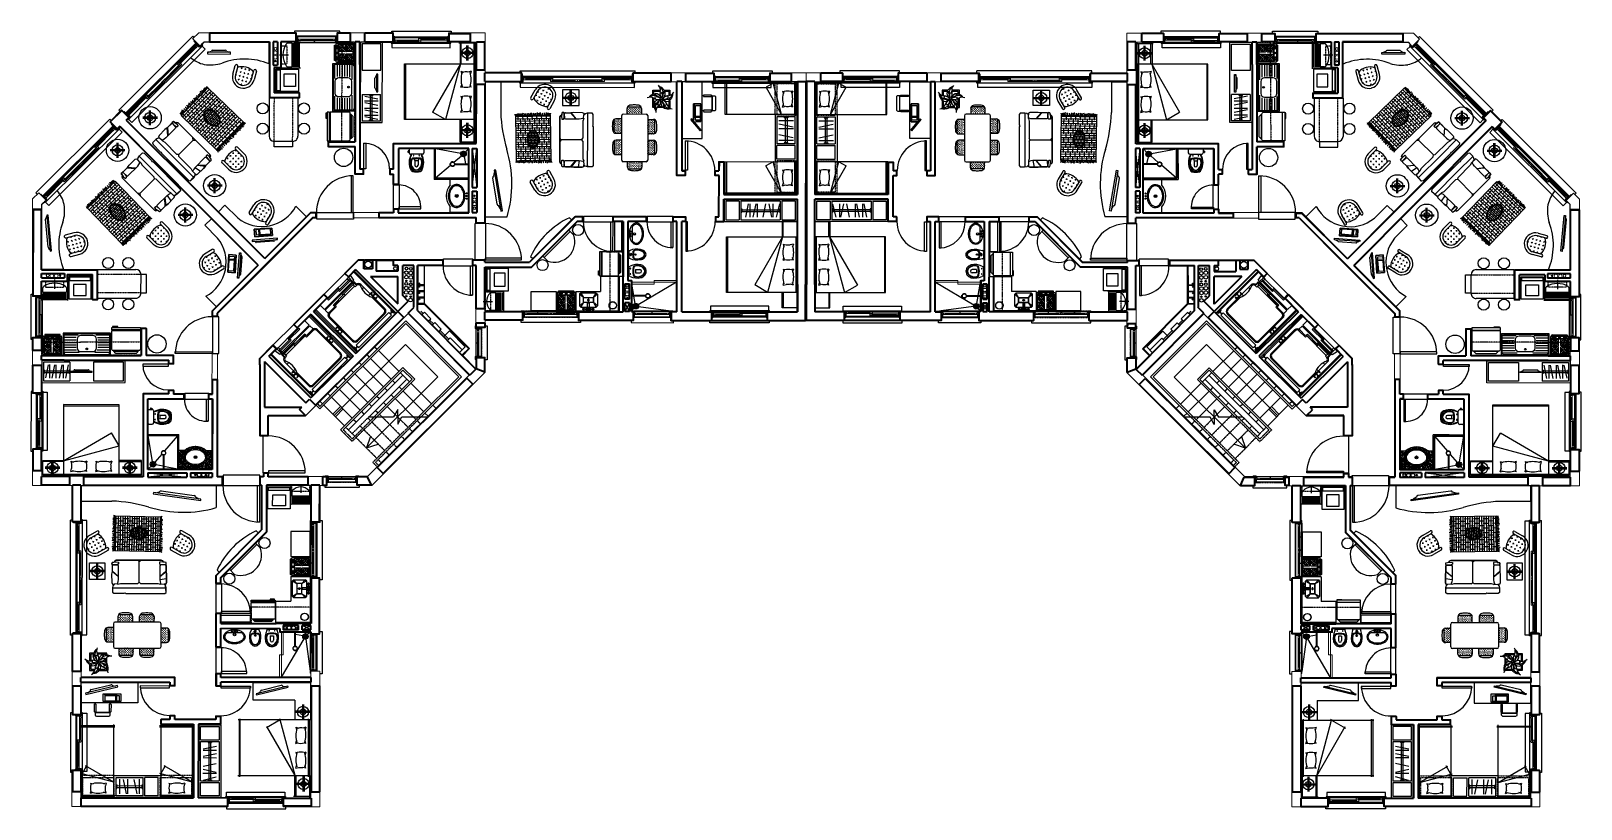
# Model space of a CAD drawing. Header units: millimetres. Extents: x -32319 to 9885, y 990 to 22164.
import ezdxf

# ---------------------------------------------------------------- set-up
doc = ezdxf.new("R2010")
doc.units = ezdxf.units.MM
doc.linetypes.add('HIDDEN', pattern=[0.375, 0.25, -0.125])
doc.layers.add('door', color=53, linetype='Continuous')
doc.layers.add('furniture', color=34, linetype='Continuous')
for name, color, linetype, lineweight in [('plaster', 4, 'Continuous', 13), ('wall', 5, 'Continuous', 35), ('wind', 161, 'Continuous', 5)]:
    doc.layers.add(name, color=color, linetype=linetype, lineweight=lineweight)
pattern_1 = [(180, (205164.31, 301496.59), (-66, -114), [6, -100.5, 4.5, -43.5, 9, -106.5]), (185, (205231.81, 301442.59), (-59.063147, -116.591358), [12, -100.5, 9, -43.5, 18, -106.5]), (190, (205192.81, 301435.09), (-40.33807, -142.672142), [10.5, -25.5, 13.5, -79.5, 7.5, -99]), (195, (205219.81, 301421.59), (-33.75348, -134.830273), [21, -25.5, 22.5, -79.5, 16.5, -99]), (200, (205207.81, 301483.09), (-66.735477, -110.488127), [12, -82.5, 10.5, -61.5, 7.5, -48]), (205, (205186.81, 301504.09), (-74.792355, -109.354257), [16.5, -82.5, 21, -61.5, 18, -48]), (210, (205164.31, 301492.09), (10.984628, -127.025934), [7.5, -49.5, 6, -73.5, 4.5, -97.5]), (215, (205231.81, 301546.09), (-11.16179, -148.815034), [16.5, -49.5, 12, -73.5, 9, -97.5]), (220, (205206.31, 301459.09), (-16.917959, -108.185178), [6, -66, 4.5, -42, 12, -76.5]), (225, (205206.31, 301513.09), (30.759145, -147.431764), [12, -66, 9, -42, 22.5, -76.5]), (230, (205183.81, 301513.09), (40.123932, -117.866747), [3, -55.5, 7.5, -91.5, 9, -46.5]), (240, (205179.31, 301502.59), (49.736515, -111.85383), [7.5, -61.5, 3, -72, 6, -55.5]), (245, (205233.31, 301502.59), (36.47457, -156.03399), [16.5, -61.5, 6, -72, 12, -55.5]), (250, (205195.81, 301520.59), (54.946135, -107.793424), [4.5, -28.5, 9, -48, 6, -66]), (255, (205249.81, 301534.09), (116.29186, -116.570595), [9, -28.5, 18, -48, 12, -66]), (260, (205188.31, 301432.09), (104.282672, -82.359725), [10.5, -66, 4.5, -78, 9, -73.5]), (265, (205174.81, 301540.09), (124.512596, -74.13409), [21, -66, 9, -78, 18, -73.5]), (270, (205179.31, 301496.59), (132, -55.5), [9, -46.5, 6, -91.5, 3, -93]), (275, (205233.31, 301442.59), (141.041254, -97.57876), [18, -46.5, 6, -91.5, 6, -93]), (280, (205203.31, 301450.09), (123.98573, -72.572646), [10.5, -58.5, 9, -48, 10.5, -109.5]), (285, (205176.31, 301423.09), (129.83905, -61.490416), [21, -58.5, 18, -48, 21, -109.5]), (290, (205213.81, 301535.59), (120.22017, -40.84557), [12, -39, 6, -79.5, 9, -87]), (295, (205132.81, 301535.59), (123.322623, -30.21226), [22.5, -39, 12, -79.5, 18, -87]), (300, (205254.31, 301517.59), (143.324972, -14.246134), [7.5, -100.5, 9, -46.5, 10.5, -61.5]), (305, (205240.81, 301504.09), (162.823044, -5.0156), [16.5, -100.5, 18, -46.5, 21, -61.5]), (310, (205221.31, 301550.59), (139.553884, -35.63304), [4.5, -33, 6, -64.5, 12, -84]), (315, (205207.81, 301537.09), (161.220346, -23.334524), [9, -33, 12, -64.5, 22.5, -84]), (320, (205266.31, 301430.59), (110.298426, 17.102844), [9, -54, 10.5, -46.5, 6, -63]), (325, (205206.31, 301525.09), (116.131378, 37.709456), [18, -54, 21, -46.5, 12, -63]), (330, (205141.81, 301559.59), (102.412486, 60.38363), [6, -42, 12, -93, 10.5, -85.5]), (335, (205155.31, 301477.09), (133.46546, 51.963648), [12, -42, 22.5, -93, 21, -85.5]), (340, (205240.81, 301475.59), (118.950537, 81.214345), [9, -63, 7.5, -57, 6, -91.5]), (345, (205254.31, 301529.59), (127.953653, 100.818463), [18, -63, 16.5, -57, 12, -91.5]), (350, (205231.81, 301511.59), (107.822024, 84.561583), [13.5, -49.5, 9, -67.5, 12, -66]), (355, (205164.31, 301444.09), (102.394906, 120.534366), [16.5, -49.5, 18, -67.5, 19.5, -66])]

# ---------------------------------------------------------------- blocks, each defined once
blk = doc.blocks.new('bed 21ws')
at = {"color": 0}
for p, q in [((0, 763), (0, 1167)), ((0, 1167), (404, 1167)), ((374, 753), (374, 1167)), ((404, 1167), (404, 753)), ((0, 763), (0, -763)), ((1920, 753), (0, 753)), ((30, 753), (30, -763)), ((100, 554), (124, 478)), ((100, 554), (183, 531)), ((379, 554), (299, 532)), ((379, 554), (355, 478)), ((394, 753), (1152, -560)), ((394, 753), (800, -763)), ((1890, 753), (1890, -763)), ((1920, -763), (1920, 753)), ((100, 116), (124, 191)), ((100, 116), (145, 128)), ((379, 116), (338, 127)), ((379, 116), (355, 191)), ((100, -126), (124, -202)), ((100, -126), (145, -138)), ((379, -126), (338, -137)), ((379, -126), (355, -202)), ((0, -763), (1920, -763)), ((0, -763), (0, -1177)), ((100, -564), (124, -489)), ((100, -564), (183, -541)), ((379, -564), (299, -542)), ((379, -564), (355, -489)), ((374, -763), (374, -1177)), ((404, -1177), (404, -763)), ((800, -763), (1152, -560)), ((0, -1177), (404, -1177))]:
    blk.add_line(p, q, dxfattribs=at)
for centre, radius, start, end in [((691, 330), 591, 161.591, 199.2025), ((243, 138), 398, 82.0072, 98.732), ((-213, 330), 591, 340.7975, 18.409), ((243, 514), 398, 255.677, 283.7165), ((691, -340), 591, 160.7975, 198.409), ((243, -524), 398, 76.2835, 104.323), ((-213, -340), 591, 341.591, 19.2025), ((243, -148), 398, 261.268, 277.9928)]:
    blk.add_arc(centre, radius, start, end, dxfattribs=at)

msp = doc.modelspace()

# ---------------------------------------------------------------- hatches: boundary and pattern name
h = msp.add_hatch()
h.set_pattern_fill('TRACOS2,_O', color=256, scale=150, angle=180)
h.set_pattern_definition(pattern_1)
h.paths.add_polyline_path([(-28282, 10243), (-27382, 10243), (-27382, 10743), (-27538, 10743, 0.37446), (-28131, 10743), (-28282, 10743)])
h.paths.add_polyline_path([(-28107, 10457, -0.12568), (-28142, 10549, -0.221372), (-28089, 10700, -0.186059), (-27832, 10797, -0.186059), (-27574, 10700, -0.221372), (-27521, 10549, -0.12568), (-27557, 10457, -0.090827), (-27622, 10400, -0.145827), (-27832, 10340, -0.145827), (-28042, 10401, -0.090827)], flags=16)
h.paths.add_polyline_path([(-28082, 10476, -0.123903), (-28111, 10552, -0.21906), (-28067, 10677, -0.185248), (-27832, 10765, -0.185248), (-27596, 10677, -0.21906), (-27552, 10552, -0.123903), (-27582, 10476, -0.09047), (-27638, 10427, -0.14623), (-27832, 10371, -0.14623), (-28026, 10427, -0.09047)], flags=0)
h.paths.add_polyline_path([(-27888, 10295, -1), (-27919, 10295, -1)], flags=16)
h.paths.add_polyline_path([(-27816, 10295, -1), (-27848, 10295, -1)], flags=16)
h.paths.add_polyline_path([(-27870, 10568, -1), (-27794, 10568, -1)], flags=0)
h.paths.add_polyline_path([(-27854, 10568, -1), (-27809, 10568, -1)], flags=0)
h.paths.add_polyline_path([(-27744, 10295, -1), (-27776, 10295, -1)], flags=16)
h = msp.add_hatch()
h.set_pattern_fill('TRACOS2,_O', color=256, scale=150, angle=180)
h.set_pattern_definition(pattern_1)
h.paths.add_polyline_path([(5848, 10235), (4948, 10235), (4948, 10735), (5105, 10735, -0.37446), (5698, 10735), (5848, 10735)])
h.paths.add_polyline_path([(5673, 10450, 0.12568), (5709, 10541, 0.221372), (5655, 10692, 0.186059), (5398, 10789, 0.186059), (5141, 10692, 0.221372), (5088, 10541, 0.12568), (5123, 10450, 0.090827), (5188, 10393, 0.145827), (5398, 10332, 0.145827), (5608, 10393, 0.090827)], flags=16)
h.paths.add_polyline_path([(5648, 10469, 0.123903), (5678, 10545, 0.21906), (5634, 10670, 0.185248), (5398, 10758, 0.185248), (5163, 10670, 0.21906), (5119, 10545, 0.123903), (5148, 10469, 0.09047), (5204, 10420, 0.14623), (5398, 10364, 0.14623), (5592, 10420, 0.09047)], flags=0)
h.paths.add_polyline_path([(5454, 10288, 1), (5486, 10288, 1)], flags=16)
h.paths.add_polyline_path([(5382, 10288, 1), (5414, 10288, 1)], flags=16)
h.paths.add_polyline_path([(5436, 10560, 1), (5360, 10560, 1)], flags=0)
h.paths.add_polyline_path([(5421, 10560, 1), (5376, 10560, 1)], flags=0)
h.paths.add_polyline_path([(5311, 10288, 1), (5342, 10288, 1)], flags=16)

# ---------------------------------------------------------------- linework, layer by layer
for p, q in [((-29925, 20014), (-27914, 22024)), ((-27877, 21988), (-27914, 22025)), ((-23913, 22164, 27000), (-25147, 22164, 27000)), ((-25147, 22164, 27000), (-25147, 22112, 27000)), ((-24010, 22027), (-25070, 22027)), ((-23913, 22112, 27000), (-23913, 22164, 27000)), ((1485, 22158, 27000), (2719, 22158, 27000)), ((1485, 22106, 27000), (1485, 22158, 27000)), ((1582, 22021), (2642, 22021)), ((2719, 22158, 27000), (2719, 22106, 27000)), ((5449, 21980), (5486, 22017)), ((7496, 20006), (5485, 22017)), ((-29669, 19746), (-27644, 21769)), ((-27644, 21769), (-27672, 21796)), ((-24010, 21842), (-25070, 21842)), ((-22515, 21831), (-20886, 21830)), ((86, 21826), (-1542, 21826)), ((1582, 21836), (2642, 21836)), ((5216, 21762), (5243, 21789)), ((7239, 19738), (5216, 21762)), ((-19015, 20752), (-15867, 20750)), ((-18997, 21084), (-15867, 21083)), ((-18997, 21032), (-18997, 21084)), ((-15867, 21031), (-15867, 21083)), ((-15867, 20750), (-15867, 20780)), ((-13777, 20749), (-12148, 20748)), ((-13444, 20749), (-11459, 20748)), ((-8985, 20748), (-10970, 20748)), ((-8653, 20748), (-10281, 20748)), ((-3432, 21081), (-6562, 21081)), ((-6562, 21029), (-6562, 21081)), ((-6562, 20748), (-6562, 20778)), ((-3414, 20748), (-6562, 20748)), ((-3432, 21029), (-3432, 21081)), ((-29888, 19978), (-29925, 20014)), ((7459, 19969), (7496, 20006)), ((-32184, 17757), (-30173, 19767)), ((-31934, 17495), (-29903, 19511)), ((-30136, 19730), (-30173, 19767)), ((-29903, 19511), (-29925, 19533)), ((-29690, 19768), (-29676, 19753)), ((-29676, 19753), (-29669, 19746)), ((7246, 19745), (7239, 19738)), ((7260, 19759), (7246, 19745)), ((7474, 19503), (7495, 19524)), ((9504, 17486), (7474, 19503)), ((7707, 19721), (7743, 19758)), ((9754, 17748), (7743, 19758)), ((-20303, 18969), (-20183, 17906)), ((-20303, 17906), (-20183, 18969)), ((-2127, 18965), (-2247, 17902)), ((-2127, 17902), (-2247, 18965)), ((-32148, 17720), (-32184, 17757)), ((-22447, 17326), (-22445, 17976)), ((-22445, 17976), (-22295, 17976)), ((-22295, 17976), (-22295, 17326)), ((14, 17971), (-136, 17971)), ((-136, 17971), (-136, 17321)), ((16, 17321), (14, 17971)), ((9717, 17711), (9754, 17748)), ((-22297, 17326), (-22447, 17326)), ((-134, 17321), (16, 17321)), ((-24537, 17227), (-23537, 17226)), ((-24537, 17047), (-24537, 17227)), ((-23537, 17046), (-24537, 17047)), ((-23537, 17226), (-23537, 17046)), ((-19944, 16925), (-20224, 16925)), ((-20224, 15933), (-20224, 16925)), ((-19944, 16925), (-19944, 15933)), ((-17280, 16970), (-16471, 16969)), ((-17271, 17120), (-17271, 16970)), ((-16471, 17119), (-17271, 17120)), ((-16471, 16969), (-16471, 17119)), ((-15537, 17119), (-15537, 16969)), ((-14831, 17119), (-15537, 17119)), ((-15537, 16969), (-14831, 16969)), ((-14831, 16969), (-14831, 17119)), ((-7599, 16967), (-7599, 17117)), ((-7599, 17117), (-6893, 17117)), ((-6893, 16967), (-7599, 16967)), ((-6893, 17117), (-6893, 16967)), ((-5960, 16967), (-5960, 17117)), ((-5960, 17117), (-5160, 17117)), ((-5150, 16967), (-5960, 16967)), ((-5160, 17117), (-5160, 16967)), ((-2487, 16921), (-2207, 16921)), ((-2487, 16921), (-2487, 15929)), ((-2207, 15929), (-2207, 16921)), ((2107, 17221), (1107, 17221)), ((1107, 17221), (1107, 17041)), ((1107, 17041), (2107, 17041)), ((2107, 17041), (2107, 17221)), ((-23514, 15626), (-22377, 14489)), ((-23033, 15938), (-23241, 15940)), ((-23241, 15918), (-23241, 15940)), ((-23241, 15918), (-23033, 15918)), ((-23033, 15938), (-23033, 15918)), ((-22457, 15938), (-22907, 15938)), ((-22907, 15938), (-22907, 15918)), ((-22907, 15918), (-22457, 15918)), ((-22457, 15918), (-22457, 15938)), ((-21088, 15962), (-20288, 15962)), ((-21088, 15774), (-21088, 15962)), ((-21088, 15774), (-20288, 15773)), ((-20288, 15773), (-20288, 15962)), ((-19944, 15933), (-20224, 15933)), ((-2487, 15929), (-2207, 15929)), ((-1343, 15958), (-2143, 15958)), ((-2143, 15769), (-2143, 15958)), ((-1343, 15769), (-2143, 15769)), ((-1343, 15769), (-1343, 15958)), ((1082, 15621), (-55, 14484)), ((26, 15933), (476, 15933)), ((26, 15913), (26, 15933)), ((476, 15913), (26, 15913)), ((476, 15933), (476, 15913)), ((602, 15933), (810, 15934)), ((602, 15933), (602, 15913)), ((810, 15913), (602, 15913)), ((810, 15913), (810, 15934)), ((-23774, 15568), (-24339, 15004)), ((-23587, 15329), (-24330, 14587)), ((-23566, 15308), (-24309, 14566)), ((-24233, 14898), (-23612, 15518)), ((-24040, 14693), (-23510, 15223)), ((-23656, 15391), (-23946, 15101)), ((-23921, 15076), (-23631, 15366)), ((-23853, 15008), (-23563, 15297)), ((-23538, 15273), (-23828, 14983)), ((-23668, 15462), (-23774, 15568)), ((-23713, 15427), (-23678, 15462)), ((-23672, 15386), (-23713, 15427)), ((-23678, 15462), (-23566, 15350)), ((-23658, 15400), (-23672, 15386)), ((-23587, 15329), (-23658, 15400)), ((-23656, 15391), (-23631, 15366)), ((-23531, 15386), (-23621, 15519)), ((-23566, 15350), (-23587, 15329)), ((-23566, 15350), (-23531, 15386)), ((-23566, 15308), (-23545, 15329)), ((-23566, 15308), (-23531, 15273)), ((-23538, 15273), (-23563, 15297)), ((-23545, 15329), (-23531, 15343)), ((-23545, 15329), (-23474, 15258)), ((-23531, 15273), (-23545, 15259)), ((-23545, 15259), (-23488, 15202)), ((-23533, 15607), (-22396, 14469)), ((-23531, 15343), (-23459, 15271)), ((-23453, 15237), (-23488, 15202)), ((-23354, 15237), (-23333, 15258)), ((-22683, 14608), (-23333, 15258)), ((1102, 15601), (-35, 14464)), ((251, 14603), (901, 15253)), ((923, 15232), (901, 15253)), ((1022, 15232), (1057, 15197)), ((1099, 15338), (1027, 15266)), ((1113, 15324), (1043, 15253)), ((1113, 15253), (1057, 15197)), ((1608, 14687), (1078, 15218)), ((1099, 15380), (1190, 15513)), ((1135, 15345), (1099, 15380)), ((1113, 15324), (1099, 15338)), ((1135, 15303), (1099, 15267)), ((1099, 15267), (1113, 15253)), ((1106, 15267), (1131, 15292)), ((1106, 15267), (1396, 14977)), ((1135, 15303), (1113, 15324)), ((1421, 15002), (1131, 15292)), ((1246, 15457), (1135, 15345)), ((1135, 15345), (1156, 15324)), ((1135, 15303), (1877, 14560)), ((1156, 15324), (1227, 15395)), ((1156, 15324), (1898, 14581)), ((1802, 14892), (1180, 15513)), ((1224, 15385), (1200, 15360)), ((1489, 15070), (1200, 15360)), ((1224, 15385), (1514, 15095)), ((1227, 15395), (1241, 15380)), ((1236, 15457), (1342, 15563)), ((1241, 15380), (1282, 15421)), ((1282, 15421), (1246, 15457)), ((1342, 15563), (1907, 14998)), ((-32317, 15001, 27000), (-32265, 15001, 27000)), ((-32317, 13767, 27000), (-32317, 15001, 27000)), ((-32170, 14914), (-32170, 13869)), ((-32025, 14914), (-32025, 14444)), ((-24339, 15004), (-24233, 14898)), ((-23949, 15161), (-24243, 14868)), ((-24243, 14868), (-24218, 14843)), ((-24218, 14843), (-23939, 15122)), ((-24086, 14711), (-23807, 14990)), ((-23768, 14979), (-24061, 14686)), ((-23925, 15136), (-23949, 15161)), ((-23946, 15101), (-23921, 15076)), ((-23939, 15122), (-23925, 15136)), ((-23828, 14983), (-23853, 15008)), ((-23807, 14990), (-23793, 15004)), ((-23793, 15004), (-23768, 14979)), ((-23262, 15188), (-23308, 15142)), ((-23085, 15011), (-23131, 14965)), ((-23082, 15017), (-23040, 15059)), ((-22941, 14876), (-23082, 15017)), ((-23032, 15052), (-23061, 15010)), ((-23061, 15010), (-22948, 14897)), ((-23040, 15059), (-23032, 15052)), ((-23036, 14919), (-23015, 14940)), ((-22704, 14586), (-23036, 14919)), ((-23004, 14961), (-22954, 15011)), ((-22997, 14954), (-23004, 14961)), ((-22997, 14954), (-22947, 15003)), ((-22982, 15053), (-22975, 15060)), ((-22954, 15011), (-22982, 15053)), ((-22975, 15060), (-22898, 14982)), ((-22948, 14897), (-22905, 14925)), ((-22905, 14975), (-22947, 15003)), ((-22898, 14918), (-22941, 14876)), ((-22898, 14982), (-22905, 14975)), ((-22905, 14925), (-22898, 14918)), ((272, 14581), (604, 14914)), ((544, 15055), (466, 14977)), ((466, 14977), (473, 14970)), ((474, 14920), (467, 14913)), ((467, 14913), (509, 14870)), ((473, 14970), (515, 14998)), ((516, 14892), (474, 14920)), ((509, 14870), (650, 15012)), ((565, 14949), (515, 14998)), ((629, 15005), (516, 14892)), ((523, 15005), (551, 15048)), ((572, 14956), (523, 15005)), ((551, 15048), (544, 15055)), ((565, 14949), (572, 14956)), ((604, 14914), (583, 14935)), ((608, 15054), (601, 15047)), ((601, 15047), (629, 15005)), ((650, 15012), (608, 15054)), ((654, 15006), (700, 14960)), ((831, 15182), (877, 15136)), ((1361, 14999), (1336, 14974)), ((1336, 14974), (1630, 14680)), ((1375, 14984), (1361, 14999)), ((1654, 14705), (1375, 14984)), ((1396, 14977), (1421, 15002)), ((1514, 15095), (1489, 15070)), ((1493, 15131), (1518, 15155)), ((1507, 15116), (1493, 15131)), ((1786, 14837), (1507, 15116)), ((1518, 15155), (1811, 14862)), ((1811, 14862), (1786, 14837)), ((1907, 14998), (1802, 14892)), ((9593, 14904), (9593, 14434)), ((9738, 14904), (9738, 13859)), ((9885, 14991, 27000), (9833, 14991, 27000)), ((9885, 13757, 27000), (9885, 14991, 27000)), ((-32025, 13869), (-32025, 14444)), ((-27380, 14386), (-27381, 13386)), ((-27200, 14386), (-27380, 14386)), ((-27201, 13386), (-27200, 14386)), ((-24744, 14398), (-23606, 13259)), ((-24720, 14422), (-23582, 13283)), ((-24579, 14551), (-23448, 13419)), ((-24555, 14574), (-23424, 13442)), ((-24330, 14587), (-24436, 14693)), ((-24224, 14481), (-24309, 14566)), ((-24203, 14502), (-24224, 14481)), ((-24047, 14658), (-24203, 14502)), ((-24182, 14481), (-24203, 14502)), ((-24182, 14382), (-24203, 14361)), ((-23567, 13724), (-24203, 14361)), ((-24005, 14658), (-24182, 14481)), ((-23546, 13745), (-24182, 14382)), ((-24061, 14686), (-24086, 14711)), ((-24040, 14693), (-24061, 14672)), ((-24061, 14672), (-24047, 14658)), ((-24040, 14693), (-24005, 14658)), ((-23461, 13618), (-22577, 14501)), ((-22704, 14487), (-23447, 13745)), ((-22683, 14466), (-23425, 13724)), ((-23390, 13547), (-22506, 14431)), ((-22704, 14586), (-22683, 14608)), ((-22704, 14487), (-22683, 14466)), ((-22577, 14501), (-22506, 14431)), ((-22541, 14473), (-22492, 14523)), ((-22534, 14466), (-22541, 14473)), ((-22534, 14466), (-22485, 14516)), ((-22520, 14565), (-22513, 14572)), ((-22492, 14523), (-22520, 14565)), ((-22513, 14572), (-22435, 14494)), ((-22442, 14487), (-22485, 14516)), ((-22435, 14494), (-22442, 14487)), ((-16027, 14764), (-16149, 14530)), ((-16027, 14530), (-16149, 14764)), ((-6405, 14762), (-6283, 14528)), ((-6405, 14528), (-6283, 14762)), ((81, 14567), (3, 14489)), ((3, 14489), (10, 14482)), ((10, 14482), (53, 14511)), ((102, 14461), (53, 14511)), ((60, 14518), (88, 14560)), ((109, 14468), (60, 14518)), ((145, 14496), (74, 14426)), ((958, 13542), (74, 14426)), ((88, 14560), (81, 14567)), ((102, 14461), (109, 14468)), ((1029, 13613), (145, 14496)), ((272, 14581), (251, 14603)), ((272, 14482), (251, 14461)), ((251, 14461), (993, 13719)), ((272, 14482), (1014, 13740)), ((2123, 14568), (992, 13437)), ((2147, 14545), (1016, 13413)), ((1113, 13740), (1750, 14376)), ((1135, 13719), (1771, 14355)), ((2288, 14416), (1149, 13277)), ((2312, 14392), (1173, 13254)), ((1608, 14687), (1573, 14652)), ((1573, 14652), (1750, 14475)), ((1608, 14687), (1630, 14666)), ((1630, 14666), (1615, 14652)), ((1615, 14652), (1771, 14496)), ((1630, 14680), (1654, 14705)), ((1750, 14475), (1771, 14496)), ((1750, 14376), (1771, 14355)), ((1771, 14496), (1792, 14475)), ((1792, 14475), (1877, 14560)), ((1898, 14581), (2004, 14687)), ((4768, 13379), (4768, 14379)), ((4768, 14379), (4948, 14379)), ((4948, 14379), (4948, 13379)), ((9593, 13859), (9593, 14434)), ((-25163, 14180), (-25722, 13622)), ((-25680, 13453), (-25058, 14074)), ((-25487, 13419), (-24744, 14161)), ((-25466, 13397), (-24723, 14139)), ((-25318, 13780), (-25025, 14074)), ((-25000, 14049), (-25294, 13756)), ((-25058, 14074), (-25163, 14180)), ((-25025, 14074), (-25000, 14049)), ((-24744, 14161), (-24863, 14279)), ((-24815, 13878), (-24659, 14033)), ((-24815, 13835), (-24638, 14012)), ((-24638, 14055), (-24723, 14139)), ((-24659, 14033), (-24638, 14055)), ((-24638, 14012), (-24659, 14033)), ((-24539, 14012), (-24518, 14033)), ((-23903, 13375), (-24539, 14012)), ((-23882, 13397), (-24518, 14033)), ((-24012, 14024), (-24019, 14017)), ((-24019, 14017), (-23941, 13939)), ((-23976, 14124), (-24018, 14081)), ((-24018, 14081), (-24011, 14074)), ((-23970, 13996), (-24012, 14024)), ((-24011, 14074), (-23969, 14103)), ((-23835, 13982), (-23976, 14124)), ((-23920, 14046), (-23970, 13996)), ((-23969, 14103), (-23856, 13989)), ((-23913, 14038), (-23962, 13989)), ((-23934, 13947), (-23962, 13989)), ((-23941, 13939), (-23934, 13947)), ((-23913, 14038), (-23920, 14046)), ((-23856, 13989), (-23884, 13947)), ((-23884, 13947), (-23877, 13940)), ((-23877, 13940), (-23835, 13982)), ((-22117, 14278), (-23853, 12548)), ((-22117, 14207), (-23782, 12548)), ((-22117, 14278), (-20600, 12756)), ((-22117, 14208), (-20670, 12756)), ((-15979, 14279, 27000), (-15979, 14227, 27000)), ((-15979, 14227, 27000), (-14826, 14226, 27000)), ((-14826, 14226, 27000), (-14826, 14278)), ((-7606, 14225, 27000), (-7606, 14276)), ((-6453, 14225, 27000), (-7606, 14225, 27000)), ((-6453, 14277, 27000), (-6453, 14225, 27000)), ((-315, 14274), (-1833, 12751)), ((-315, 14203), (-1762, 12751)), ((-315, 14274), (1420, 12543)), ((-315, 14203), (1349, 12543)), ((1403, 13977), (1544, 14118)), ((1445, 13934), (1403, 13977)), ((1537, 14097), (1424, 13984)), ((1424, 13984), (1452, 13941)), ((1452, 13941), (1445, 13934)), ((1450, 13391), (2086, 14027)), ((1471, 13370), (2107, 14006)), ((1481, 14033), (1488, 14040)), ((1481, 14033), (1530, 13983)), ((1488, 14040), (1537, 13990)), ((1502, 13941), (1530, 13983)), ((1509, 13934), (1502, 13941)), ((1587, 14012), (1509, 13934)), ((1579, 14069), (1537, 14097)), ((1537, 13990), (1580, 14019)), ((1544, 14118), (1586, 14076)), ((1586, 14076), (1579, 14069)), ((1580, 14019), (1587, 14012)), ((2107, 14006), (2086, 14027)), ((2206, 14049), (2291, 14133)), ((2227, 14027), (2206, 14049)), ((2206, 14006), (2227, 14027)), ((2383, 13829), (2206, 14006)), ((2383, 13872), (2227, 14027)), ((3033, 13391), (2291, 14133)), ((2312, 14155), (2431, 14273)), ((3055, 13412), (2312, 14155)), ((2593, 14068), (2568, 14043)), ((2568, 14043), (2861, 13749)), ((2886, 13774), (2593, 14068)), ((2626, 14068), (2731, 14174)), ((3247, 13447), (2626, 14068)), ((2731, 14174), (3290, 13615)), ((-32265, 13767, 27000), (-32317, 13767, 27000)), ((-25722, 13622), (-25617, 13516)), ((-25591, 13551), (-25626, 13516)), ((-25626, 13516), (-25508, 13397)), ((-25544, 13503), (-25591, 13551)), ((-25548, 13487), (-25258, 13777)), ((-25234, 13752), (-25524, 13462)), ((-25165, 13684), (-25455, 13394)), ((-25430, 13369), (-25140, 13659)), ((-24850, 13871), (-25381, 13341)), ((-25318, 13780), (-25294, 13756)), ((-25234, 13752), (-25258, 13777)), ((-25140, 13659), (-25165, 13684)), ((-25147, 13638), (-25162, 13623)), ((-25162, 13623), (-25137, 13599)), ((-24868, 13917), (-25147, 13638)), ((-25137, 13599), (-24843, 13892)), ((-24843, 13892), (-24868, 13917)), ((-24850, 13871), (-24829, 13892)), ((-24850, 13871), (-24815, 13835)), ((-24829, 13892), (-24815, 13878)), ((-24281, 13806), (-24239, 13849)), ((-24140, 13665), (-24281, 13806)), ((-24232, 13841), (-24260, 13799)), ((-24260, 13799), (-24147, 13686)), ((-24232, 13841), (-24239, 13849)), ((-24203, 13750), (-24153, 13800)), ((-24196, 13743), (-24203, 13750)), ((-24196, 13743), (-24146, 13792)), ((-24175, 13849), (-24182, 13842)), ((-24153, 13800), (-24182, 13842)), ((-24175, 13849), (-24097, 13771)), ((-24147, 13686), (-24105, 13714)), ((-24104, 13764), (-24146, 13792)), ((-24097, 13707), (-24140, 13665)), ((-24105, 13714), (-24097, 13707)), ((-24097, 13771), (-24104, 13764)), ((-22123, 13636), (-24066, 11701)), ((-23546, 13745), (-23567, 13724)), ((-23524, 13562), (-23531, 13554)), ((-23531, 13554), (-23454, 13477)), ((-23482, 13533), (-23524, 13562)), ((-23432, 13583), (-23482, 13533)), ((-23425, 13576), (-23475, 13526)), ((-23447, 13484), (-23475, 13526)), ((-23461, 13618), (-23390, 13547)), ((-23447, 13745), (-23425, 13724)), ((-23425, 13576), (-23432, 13583)), ((-22963, 13569), (-22896, 13502)), ((-22123, 13636), (-21241, 12750)), ((-309, 13631), (-1192, 12746)), ((-309, 13631), (1633, 11695)), ((530, 13564), (463, 13497)), ((1029, 13613), (958, 13542)), ((1014, 13740), (993, 13719)), ((993, 13570), (1000, 13577)), ((993, 13570), (1043, 13521)), ((1000, 13577), (1050, 13528)), ((1014, 13478), (1043, 13521)), ((1099, 13549), (1021, 13471)), ((1050, 13528), (1092, 13556)), ((1092, 13556), (1099, 13549)), ((1113, 13740), (1135, 13719)), ((1743, 13843), (1665, 13766)), ((1665, 13766), (1672, 13758)), ((1672, 13708), (1665, 13701)), ((1665, 13701), (1708, 13659)), ((1672, 13758), (1714, 13787)), ((1715, 13680), (1672, 13708)), ((1708, 13659), (1849, 13800)), ((1764, 13737), (1714, 13787)), ((1828, 13793), (1715, 13680)), ((1721, 13794), (1750, 13836)), ((1771, 13744), (1721, 13794)), ((1743, 13843), (1750, 13836)), ((1764, 13737), (1771, 13744)), ((1800, 13836), (1807, 13843)), ((1800, 13836), (1828, 13793)), ((1849, 13800), (1807, 13843)), ((2397, 13886), (2383, 13872)), ((2418, 13865), (2383, 13829)), ((2418, 13865), (2397, 13886)), ((2411, 13886), (2436, 13911)), ((2705, 13593), (2411, 13886)), ((2418, 13865), (2949, 13334)), ((2436, 13911), (2715, 13631)), ((2729, 13617), (2705, 13593)), ((2708, 13653), (2733, 13677)), ((2998, 13363), (2708, 13653)), ((2715, 13631), (2729, 13617)), ((2733, 13677), (3023, 13387)), ((2801, 13746), (2826, 13771)), ((2801, 13746), (3091, 13456)), ((3116, 13481), (2826, 13771)), ((2886, 13774), (2861, 13749)), ((3194, 13509), (3076, 13391)), ((3111, 13497), (3159, 13545)), ((3159, 13545), (3194, 13509)), ((3290, 13615), (3184, 13510)), ((9833, 13757, 27000), (9885, 13757, 27000)), ((-27381, 13386), (-27201, 13386)), ((-25790, 13352), (-24656, 12217)), ((-25771, 13371), (-24637, 12236)), ((-25544, 13362), (-25683, 13459)), ((-25558, 13489), (-25544, 13503)), ((-25487, 13419), (-25558, 13489)), ((-25548, 13487), (-25524, 13462)), ((-25508, 13397), (-25544, 13362)), ((-25508, 13397), (-25487, 13419)), ((-25487, 13376), (-25501, 13362)), ((-25501, 13362), (-25429, 13290)), ((-25466, 13397), (-25487, 13376)), ((-25487, 13376), (-25416, 13305)), ((-25466, 13397), (-25430, 13362)), ((-25430, 13369), (-25455, 13394)), ((-25430, 13362), (-25416, 13376)), ((-25416, 13376), (-25360, 13319)), ((-25395, 13185), (-25416, 13164)), ((-24766, 12513), (-25416, 13164)), ((-25395, 13284), (-25360, 13319)), ((-25346, 13093), (-25300, 13139)), ((-23776, 13290), (-24660, 12407)), ((-24646, 12534), (-23903, 13276)), ((-24625, 12513), (-23882, 13255)), ((-23705, 13220), (-24589, 12336)), ((-23903, 13375), (-23882, 13397)), ((-23903, 13276), (-23882, 13255)), ((-23776, 13290), (-23705, 13220)), ((-23741, 13262), (-23691, 13312)), ((-23733, 13255), (-23741, 13262)), ((-23733, 13255), (-23684, 13305)), ((-23719, 13354), (-23712, 13361)), ((-23691, 13312), (-23719, 13354)), ((-23712, 13361), (-23634, 13283)), ((-23684, 13305), (-23641, 13275)), ((-23641, 13275), (-23634, 13282)), ((-23454, 13477), (-23447, 13484)), ((-23387, 13145), (-23321, 13078)), ((-23175, 13357), (-23108, 13290)), ((-23073, 13255), (-22509, 12688)), ((-22860, 13466), (-22296, 12900)), ((428, 13461), (-136, 12895)), ((641, 13249), (76, 12683)), ((743, 13352), (676, 13285)), ((955, 13140), (888, 13073)), ((1021, 13471), (1014, 13478)), ((1208, 13270), (1201, 13277)), ((1280, 13356), (1202, 13278)), ((1252, 13299), (1208, 13270)), ((1301, 13250), (1252, 13299)), ((1259, 13306), (1287, 13349)), ((1308, 13257), (1259, 13306)), ((1343, 13285), (1273, 13214)), ((1273, 13214), (2157, 12330)), ((1287, 13349), (1280, 13356)), ((1301, 13250), (1308, 13257)), ((1343, 13285), (2227, 12401)), ((1471, 13370), (1450, 13391)), ((1471, 13271), (1450, 13250)), ((2192, 12507), (1450, 13250)), ((2213, 12528), (1471, 13271)), ((3339, 13365), (2204, 12230)), ((3358, 13345), (2224, 12211)), ((2333, 12507), (2984, 13158)), ((2913, 13087), (2867, 13133)), ((2984, 13370), (2927, 13313)), ((2963, 13278), (2927, 13313)), ((2963, 13179), (2984, 13158)), ((2998, 13356), (2984, 13370)), ((3055, 13370), (2984, 13299)), ((3069, 13356), (2997, 13284)), ((3033, 13391), (2998, 13356)), ((2998, 13363), (3023, 13387)), ((3033, 13391), (3055, 13370)), ((3055, 13412), (3125, 13483)), ((3076, 13391), (3055, 13412)), ((3055, 13370), (3069, 13356)), ((3076, 13391), (3111, 13356)), ((3116, 13481), (3091, 13456)), ((3125, 13483), (3111, 13497)), ((3111, 13356), (3251, 13453)), ((4948, 13379), (4768, 13379)), ((-25175, 12913), (-25218, 12870)), ((-25218, 12870), (-25211, 12863)), ((-25211, 12813), (-25218, 12806)), ((-25218, 12806), (-25141, 12728)), ((-25211, 12863), (-25168, 12892)), ((-25169, 12785), (-25211, 12813)), ((-25034, 12771), (-25175, 12913)), ((-25169, 12916), (-25123, 12962)), ((-25119, 12835), (-25169, 12785)), ((-25168, 12892), (-25055, 12778)), ((-25112, 12827), (-25162, 12778)), ((-25133, 12736), (-25162, 12778)), ((-25141, 12728), (-25133, 12736)), ((-25112, 12827), (-25119, 12835)), ((-25077, 12867), (-25098, 12846)), ((-25055, 12778), (-25083, 12736)), ((-25083, 12736), (-25076, 12729)), ((-24745, 12534), (-25077, 12867)), ((-25076, 12729), (-25034, 12771)), ((-23812, 12722), (-23746, 12655)), ((-23600, 12933), (-23533, 12867)), ((-23498, 12831), (-23064, 12395)), ((-23285, 13043), (-22792, 12548)), ((-21241, 12750), (-23184, 10816)), ((-22084, 12687), (-23112, 11664)), ((-21943, 12687), (-22971, 11664)), ((-21872, 12687), (-22901, 11663)), ((-22190, 13006), (-22650, 12548)), ((-22190, 12935), (-22579, 12548)), ((-22261, 12865), (-22014, 12617)), ((-22190, 13006), (-21872, 12687)), ((-22190, 12935), (-21943, 12687)), ((-20670, 12756), (-21767, 11663)), ((-20599, 12755), (-21696, 11663)), ((-1833, 12751), (-737, 11658)), ((-1762, 12751), (-666, 11658)), ((-1192, 12746), (750, 10810)), ((-243, 13001), (-560, 12682)), ((-560, 12682), (468, 11658)), ((-243, 12930), (-490, 12682)), ((-490, 12682), (538, 11658)), ((-172, 12860), (-419, 12612)), ((-348, 12683), (679, 11658)), ((-243, 13001), (217, 12543)), ((-243, 12930), (146, 12543)), ((853, 13038), (360, 12543)), ((1065, 12826), (631, 12390)), ((1167, 12928), (1101, 12861)), ((1380, 12716), (1313, 12649)), ((2312, 12528), (2645, 12861)), ((2601, 12765), (2743, 12907)), ((2644, 12723), (2601, 12765)), ((2736, 12886), (2623, 12772)), ((2623, 12772), (2651, 12730)), ((2651, 12730), (2644, 12723)), ((2645, 12861), (2666, 12839)), ((2680, 12821), (2687, 12828)), ((2680, 12821), (2729, 12772)), ((2687, 12828), (2736, 12779)), ((2736, 12910), (2690, 12956)), ((2701, 12729), (2729, 12772)), ((2708, 12722), (2701, 12729)), ((2786, 12800), (2708, 12722)), ((2778, 12857), (2736, 12886)), ((2736, 12779), (2779, 12807)), ((2743, 12907), (2785, 12864)), ((2785, 12864), (2778, 12857)), ((2779, 12807), (2786, 12800)), ((-32318, 12350), (-32319, 10730)), ((-32266, 12350), (-32318, 12350)), ((-32026, 12358), (-31996, 12358)), ((-31996, 12358), (-31997, 10730)), ((-27481, 12296), (-28131, 12294)), ((-28131, 12294), (-28131, 12144)), ((-27481, 12146), (-27481, 12296)), ((-24745, 12534), (-24766, 12513)), ((-24724, 12351), (-24731, 12343)), ((-24731, 12343), (-24653, 12266)), ((-24681, 12322), (-24724, 12351)), ((-24632, 12372), (-24681, 12322)), ((-24625, 12365), (-24674, 12315)), ((-24646, 12273), (-24674, 12315)), ((-24660, 12407), (-24589, 12336)), ((-24653, 12266), (-24646, 12273)), ((-24646, 12534), (-24625, 12513)), ((-24625, 12365), (-24632, 12372)), ((-24237, 12298), (-24171, 12231)), ((-24025, 12510), (-23958, 12443)), ((-23923, 12408), (-23359, 11841)), ((-23711, 12619), (-23146, 12053)), ((-22437, 12548), (-23678, 11312)), ((-22686, 12441), (-22615, 12370)), ((-22509, 12264), (-22439, 12193)), ((-22473, 12653), (-22403, 12582)), ((-22297, 12476), (-22226, 12405)), ((-22191, 12370), (-21626, 11803)), ((-21979, 12581), (-21414, 12014)), ((-454, 12576), (-1019, 12010)), ((-241, 12365), (-807, 11798)), ((-136, 12471), (-206, 12400)), ((41, 12648), (-30, 12577)), ((5, 12543), (1245, 11306)), ((77, 12259), (6, 12188)), ((253, 12436), (183, 12365)), ((1278, 12614), (713, 12048)), ((1490, 12402), (926, 11836)), ((1592, 12504), (1526, 12437)), ((1804, 12292), (1738, 12226)), ((2227, 12401), (2157, 12330)), ((2213, 12528), (2192, 12507)), ((2192, 12359), (2199, 12366)), ((2192, 12359), (2241, 12309)), ((2199, 12366), (2249, 12316)), ((2213, 12267), (2241, 12309)), ((2220, 12260), (2213, 12267)), ((2298, 12337), (2220, 12260)), ((2249, 12316), (2291, 12345)), ((2291, 12345), (2298, 12337)), ((2312, 12528), (2333, 12507)), ((5048, 12289), (5698, 12287)), ((5048, 12139), (5048, 12289)), ((5698, 12287), (5698, 12137)), ((9563, 12349), (9563, 10720)), ((9593, 12349), (9563, 12349)), ((9833, 12340), (9885, 12340)), ((9885, 12340), (9885, 10720)), ((-28131, 12144), (-27481, 12144)), ((-24556, 11980), (-24454, 11878)), ((-24520, 12016), (-24454, 11949)), ((-24450, 12086), (-24383, 12020)), ((-24348, 11984), (-23784, 11418)), ((-24136, 12196), (-23571, 11630)), ((-23888, 11948), (-24101, 11736)), ((-23818, 11877), (-24030, 11666)), ((-23111, 12018), (-23040, 11947)), ((-22935, 11840), (-22864, 11770)), ((-22898, 12229), (-22828, 12158)), ((-22722, 12052), (-22652, 11982)), ((-22617, 11946), (-22182, 11510)), ((-22333, 11862), (-22445, 11663)), ((-22404, 12158), (-21911, 11663)), ((-22334, 11663), (-22333, 11862)), ((-21379, 11979), (-21295, 11895)), ((-1054, 11975), (-1138, 11890)), ((-29, 12153), (-522, 11658)), ((184, 11941), (-251, 11505)), ((-99, 11658), (-100, 11857)), ((-100, 11857), (12, 11658)), ((289, 12047), (219, 11976)), ((466, 12224), (395, 12153)), ((501, 11835), (431, 11765)), ((678, 12012), (607, 11942)), ((1703, 12190), (1138, 11624)), ((1915, 11978), (1351, 11412)), ((1385, 11872), (1597, 11660)), ((1455, 11943), (1668, 11731)), ((2017, 12080), (1950, 12014)), ((2088, 12010), (2021, 11943)), ((2123, 11974), (2021, 11872)), ((5698, 12137), (5048, 12137)), ((-23536, 11594), (-23465, 11523)), ((-23323, 11806), (-23253, 11735)), ((-23113, 11663), (-22445, 11663)), ((-22334, 11663), (-22334, 11460)), ((-22334, 11464), (-22222, 11663)), ((-22222, 11663), (-21525, 11662)), ((-21591, 11767), (-21507, 11683)), ((-842, 11763), (-926, 11678)), ((-211, 11658), (-908, 11658)), ((-100, 11459), (-211, 11658)), ((-99, 11658), (-100, 11455)), ((679, 11658), (12, 11658)), ((890, 11801), (820, 11730)), ((1103, 11589), (1032, 11518)), ((-26000, 10142), (-26000, 11142)), ((-23077, 11134), (-23184, 10816)), ((644, 11128), (751, 10811)), ((3566, 10135), (3566, 11135)), ((-32319, 10730), (-32267, 10730)), ((-23184, 10816), (-22865, 10921)), ((751, 10811), (432, 10916)), ((9885, 10720), (9833, 10720)), ((-28073, 10143), (-29136, 10023)), ((-29136, 10143), (-28073, 10023)), ((5639, 10135), (6702, 10015)), ((6702, 10135), (5639, 10015)), ((-27082, 10072), (-27082, 9792)), ((-26090, 10072), (-27082, 10072)), ((-27082, 9792), (-26090, 9792)), ((-26090, 9792), (-26090, 10072)), ((3657, 10065), (4648, 10065)), ((3657, 9785), (3657, 10065)), ((4648, 9785), (3657, 9785)), ((4648, 10065), (4648, 9785)), ((-31244, 5719), (-31242, 8849)), ((-31190, 8849), (-31242, 8849)), ((-30920, 8859), (-30950, 8859)), ((-30921, 5711), (-30920, 8859)), ((8486, 8850), (8516, 8850)), ((8486, 5702), (8486, 8850)), ((8756, 8840), (8808, 8840)), ((8808, 5710), (8808, 8840)), ((-27280, 6320), (-27279, 7120)), ((-27279, 7120), (-27129, 7120)), ((-27129, 7120), (-27130, 6320)), ((4844, 7112), (4694, 7112)), ((4694, 7112), (4694, 6312)), ((4844, 6312), (4844, 7112)), ((-27130, 6320), (-27280, 6320)), ((-24701, 5864), (-24935, 5986)), ((-24935, 5864), (-24700, 5986)), ((2265, 5858), (2499, 5980)), ((2499, 5858), (2265, 5980)), ((4694, 6312), (4844, 6312)), ((-31192, 5719), (-31244, 5719)), ((-30951, 5711), (-30931, 5711)), ((-30931, 5711), (-30921, 5711)), ((-24720, 5733), (-24720, 4759)), ((-24700, 5751), (-24700, 5229)), ((-24555, 4759), (-24555, 5733)), ((-24535, 5751), (-24535, 4759)), ((-24450, 5825, 27000), (-24388, 5825, 27000)), ((-24388, 5825, 27000), (-24388, 4672, 27000)), ((1952, 5819, 27000), (1952, 4666, 27000)), ((2015, 5819, 27000), (1952, 5819, 27000)), ((2099, 5745), (2099, 4753)), ((2119, 4753), (2119, 5728)), ((2264, 5745), (2264, 5223)), ((2284, 5728), (2284, 4753)), ((8496, 5702), (8486, 5702)), ((8516, 5702), (8496, 5702)), ((8756, 5710), (8808, 5710)), ((-27281, 4680), (-27280, 5386)), ((-27280, 5386), (-27130, 5386)), ((-27130, 5386), (-27130, 4680)), ((4694, 5379), (4694, 4673)), ((4844, 5379), (4694, 5379)), ((4845, 4673), (4844, 5379)), ((-27130, 4680), (-27281, 4680)), ((-24388, 4672, 27000), (-24450, 4672, -5157)), ((1952, 4666, 27000), (2014, 4666, -5157)), ((4694, 4673), (4845, 4673)), ((-31244, 3611), (-31245, 1991)), ((-31192, 3611), (-31244, 3611)), ((-31102, 3536), (-31102, 2076)), ((-30952, 3619), (-30932, 3619)), ((-30932, 3619), (-30922, 3619)), ((-30922, 3619), (-30922, 1991)), ((8485, 3610), (8485, 1982)), ((8495, 3610), (8485, 3610)), ((8515, 3610), (8495, 3610)), ((8665, 3527), (8665, 2067)), ((8755, 3602), (8807, 3602)), ((8807, 3602), (8807, 1982)), ((-31245, 1991), (-31193, 1991)), ((-30922, 1991), (-30952, 1991)), ((8485, 1982), (8515, 1982)), ((8807, 1982), (8755, 1982)), ((-27015, 1329), (-25387, 1329)), ((-27015, 1319), (-27015, 1329)), ((-27015, 1299), (-27015, 1319)), ((-25387, 1329), (-25387, 1299)), ((4578, 1322), (2949, 1322)), ((2949, 1322), (2949, 1292)), ((4578, 1312), (4578, 1322)), ((4578, 1292), (4578, 1312))]:
    msp.add_line(p, q)
at = {"ltscale": 4}
for p, q in [((-22190, 12794), (-22437, 12548)), ((-242, 12789), (5, 12543)), ((-23782, 12548), (-24454, 11878)), ((-23853, 12548), (-24454, 11949)), ((-22650, 12548), (-23890, 11312)), ((-22579, 12548), (-23819, 11312)), ((-23064, 12395), (-22934, 12265)), ((-22792, 12548), (-22721, 12476)), ((146, 12543), (1386, 11306)), ((217, 12543), (1457, 11306)), ((360, 12543), (288, 12471)), ((631, 12390), (501, 12260)), ((1349, 12543), (2021, 11872)), ((1420, 12543), (2021, 11943))]:
    msp.add_line(p, q, dxfattribs=at)
at = {"linetype": 'HIDDEN'}
for p, q in [((-22901, 11663), (-23574, 10994)), ((-22971, 11664), (-23573, 11064)), ((-23112, 11664), (-23572, 11205)), ((-23360, 11417), (-23289, 11346)), ((-23147, 11629), (-23077, 11558)), ((-23042, 11523), (-22477, 10956)), ((-21767, 11663), (-23008, 10426)), ((-21696, 11663), (-22937, 10426)), ((-22829, 11735), (-22264, 11167)), ((-22052, 11379), (-22182, 11510)), ((-21839, 11591), (-21911, 11663)), ((-21804, 11556), (-21720, 11471)), ((-737, 11658), (504, 10421)), ((-629, 11551), (-713, 11467)), ((-666, 11658), (574, 10421)), ((-594, 11586), (-522, 11658)), ((-382, 11375), (-251, 11505)), ((396, 11730), (-169, 11163)), ((609, 11518), (43, 10951)), ((468, 11658), (1140, 10989)), ((538, 11658), (1139, 11059)), ((714, 11623), (644, 11553)), ((679, 11658), (1139, 11200)), ((926, 11412), (856, 11341)), ((-23890, 11312), (-23574, 10994)), ((-23819, 11312), (-23573, 11064)), ((-23749, 11382), (-23502, 11135)), ((-23467, 11100), (-22902, 10532)), ((-23255, 11312), (-22689, 10744)), ((-22229, 11132), (-22145, 11048)), ((-22016, 11344), (-21932, 11260)), ((-417, 11339), (-501, 11255)), ((-205, 11127), (-289, 11043)), ((821, 11306), (256, 10739)), ((1034, 11095), (468, 10527)), ((1315, 11377), (1069, 11129)), ((1386, 11306), (1139, 11059)), ((1457, 11306), (1140, 10989)), ((-22654, 10709), (-22570, 10624)), ((-22441, 10920), (-22357, 10836)), ((8, 10915), (-76, 10831)), ((220, 10704), (136, 10619)), ((-23008, 10426), (-22889, 10307)), ((-22937, 10426), (-22853, 10342)), ((-22866, 10497), (-22782, 10413)), ((433, 10492), (349, 10408)), ((504, 10421), (420, 10337)), ((574, 10421), (455, 10302))]:
    msp.add_line(p, q, dxfattribs=at)
for points in [[(-22496, 22111), (-22496, 22163), (-20876, 22162), (-20876, 22110)], [(-22416, 22011), (-20986, 22010)], [(68, 22106), (68, 22158), (-1552, 22158), (-1552, 22106)], [(-12, 22006), (-1442, 22006)], [(-27842, 21825), (-29726, 19943)], [(5414, 21818), (7297, 19935)], [(-15967, 20930), (-18917, 20932)], [(-15927, 20760), (-15927, 20755), (-15897, 20755), (-15897, 20760)], [(-13758, 21029), (-13758, 21081), (-12138, 21080), (-12138, 21028)], [(-13693, 20779), (-12248, 20778)], [(-13678, 20929), (-12248, 20928)], [(-8671, 21028), (-8671, 21080), (-10291, 21080), (-10291, 21028)], [(-8751, 20928), (-10181, 20928)], [(-8736, 20778), (-10181, 20778)], [(-6502, 20758), (-6502, 20753), (-6532, 20753), (-6532, 20758)], [(-6462, 20928), (-3512, 20928)], [(-30102, 19568), (-31986, 17686)], [(-29635, 19795), (-29631, 19791), (-29652, 19770), (-29656, 19773)], [(7205, 19786), (7202, 19783), (7223, 19762), (7226, 19765)], [(7672, 19560), (9555, 17676)], [(-19939, 14138), (-19894, 14138), (-19894, 13218), (-19939, 13218)], [(-17354, 14280), (-17354, 14228), (-18974, 14229), (-18974, 14281)], [(-12217, 14277), (-12217, 14225), (-13837, 14226), (-13837, 14278)], [(-10215, 14277), (-10215, 14225), (-8595, 14225), (-8595, 14277)], [(-5078, 14277), (-5078, 14225), (-3458, 14225), (-3458, 14277)], [(-2493, 14134), (-2538, 14134), (-2538, 13214), (-2493, 13214)], [(-32176, 12260), (-32177, 10830)], [(-32026, 12275), (-32027, 10830)], [(9593, 12265), (9593, 10820)], [(9743, 12250), (9743, 10820)], [(-23386, 9791), (-23386, 9739), (-24306, 9739), (-24306, 9791)], [(952, 9785), (952, 9733), (1872, 9733), (1872, 9785)], [(-31100, 8759), (-31101, 5809)], [(-24699, 8756), (-24699, 8181)], [(-24555, 7326), (-24554, 8756)], [(-24439, 8846), (-24387, 8846), (-24388, 7226), (-24440, 7226)], [(2005, 8840), (1953, 8840), (1953, 7220), (2005, 7220)], [(2120, 7320), (2120, 8750)], [(2265, 8750), (2265, 8175)], [(8666, 8750), (8666, 5800)], [(-26932, 1299), (-25487, 1299)], [(4494, 1292), (3049, 1292)], [(-26997, 1049), (-26997, 997), (-25377, 997), (-25377, 1049)], [(-26917, 1149), (-25487, 1149)], [(4560, 1042), (4560, 990), (2940, 990), (2940, 1042)], [(4479, 1142), (3049, 1142)]]:
    msp.add_lwpolyline(points)
for centre, radius in [((-20243, 17574), 50), ((-20243, 17453), 50), ((-20246, 17343), 37.5), ((-20246, 17679), 20), ((-2187, 17570), 50), ((-2187, 17449), 50), ((-2185, 17339), 37.5), ((-2185, 17675), 20), ((-22399, 15699), 50), ((-22099, 15588), 50), ((-22097, 15699), 37.5), ((-21979, 15578), 50), ((-21977, 15688), 37.5), ((-452, 15573), 50), ((-455, 15684), 37.5), ((-332, 15584), 50), ((-335, 15694), 37.5), ((-33, 15694), 50), ((-22102, 15170), 50), ((-22099, 15468), 50), ((-22100, 15281), 37.5), ((-22097, 15363), 20), ((-21982, 15160), 50), ((-21979, 15457), 50), ((-21980, 15270), 37.5), ((-21977, 15352), 20), ((-16084, 15230), 37.5), ((-6348, 15228), 37.5), ((-452, 15452), 50), ((-449, 15155), 50), ((-452, 15266), 37.5), ((-455, 15348), 20), ((-332, 15463), 50), ((-329, 15165), 50), ((-332, 15276), 37.5), ((-335, 15358), 20), ((-22102, 15049), 50), ((-22100, 14945), 20), ((-21982, 15039), 50), ((-21982, 14840), 50), ((-21980, 14934), 20), ((-16086, 15120), 50), ((-16086, 14999), 50), ((-16084, 14894), 20), ((-6345, 15117), 50), ((-6345, 14996), 50), ((-6348, 14892), 20), ((-449, 15034), 50), ((-449, 14835), 50), ((-452, 14930), 20), ((-329, 15045), 50), ((-332, 14940), 20), ((-27741, 10083), 50), ((-27620, 10083), 50), ((-27846, 10085), 20), ((-27510, 10085), 37.5), ((5076, 10078), 37.5), ((5187, 10075), 50), ((5307, 10075), 50), ((5412, 10078), 20), ((-25401, 5921), 37.5), ((-25290, 5924), 50), ((-25169, 5924), 50), ((-25065, 5921), 20), ((2629, 5915), 20), ((2734, 5918), 50), ((2855, 5918), 50), ((2965, 5915), 37.5)]:
    msp.add_circle(centre, radius)
for centre, radius, start, end in [((-23404, 15188), 100, 44.9748, 134.9748), ((-23404, 15188), 70, 44.9748, 134.9748), ((-22855, 15418), 531, 199.9171, 250.0324), ((423, 15413), 531, 289.9424, 340.0576), ((972, 15182), 100, 45, 135), ((972, 15182), 70, 45, 135), ((-24132, 14431), 100, 134.9748, 224.9748), ((-24132, 14431), 70, 134.9748, 224.9748), ((-22753, 14537), 70, 314.9748, 44.9748), ((-22753, 14537), 100, 314.9748, 44.9748), ((321, 14532), 100, 135, 225), ((321, 14532), 70, 135, 225), ((1700, 14426), 70, 315, 45), ((1700, 14426), 100, 315, 45), ((-24589, 13963), 100, 44.9748, 134.9748), ((-24589, 13963), 70, 44.9748, 134.9748), ((2157, 13957), 100, 45, 135), ((2157, 13957), 70, 45, 135), ((-23496, 13795), 100, 224.9748, 314.9748), ((-23496, 13795), 70, 224.9748, 314.9748), ((1064, 13789), 100, 225, 315), ((1064, 13789), 70, 225, 315), ((-25346, 13235), 100, 134.9748, 224.9748), ((-25346, 13235), 70, 134.9748, 224.9748), ((-25577, 12686), 531, 19.9171, 70.0324), ((-23953, 13326), 70, 314.9748, 44.9748), ((-23953, 13326), 100, 314.9748, 44.9748), ((1520, 13320), 100, 135, 225), ((1520, 13320), 70, 135, 225), ((3144, 12680), 531, 109.9424, 160.0576), ((2913, 13228), 70, 315, 45), ((2913, 13228), 100, 315, 45), ((-24695, 12584), 100, 224.9748, 314.9748), ((-24695, 12584), 70, 224.9748, 314.9748), ((2263, 12578), 100, 225, 315), ((2263, 12578), 70, 225, 315)]:
    msp.add_arc(centre, radius, start, end)
at = {"layer": 'door'}
for p, q in [((-23254, 18412), (-23254, 19112)), ((-23254, 19112), (-23204, 19112)), ((-23204, 19112), (-23204, 18412)), ((-14497, 19173), (-14447, 19173)), ((-14497, 18373), (-14497, 19173)), ((-14447, 19173), (-14447, 18373)), ((-7983, 19171), (-7983, 18371)), ((-7933, 19171), (-7983, 19171)), ((-7933, 18371), (-7933, 19171)), ((824, 19106), (774, 19106)), ((774, 19106), (774, 18406)), ((824, 18406), (824, 19106)), ((-23597, 18226), (-23597, 17226)), ((-23547, 18226), (-23597, 18226)), ((-23547, 17226), (-23547, 18226)), ((-23204, 18412), (-23254, 18412)), ((-14447, 18373), (-14497, 18373)), ((-7983, 18371), (-7933, 18371)), ((774, 18406), (824, 18406)), ((1116, 18221), (1166, 18221)), ((1116, 17221), (1116, 18221)), ((1166, 18221), (1166, 17221)), ((-22307, 17376), (-22307, 17326)), ((-21707, 17376), (-22307, 17376)), ((-22307, 17326), (-21707, 17326)), ((-21707, 17326), (-21707, 17376)), ((-724, 17371), (-124, 17371)), ((-724, 17321), (-724, 17371)), ((-124, 17321), (-724, 17321)), ((-124, 17371), (-124, 17321)), ((-23597, 17226), (-23537, 17226)), ((-16531, 16169), (-16530, 16969)), ((-16530, 16969), (-16480, 16969)), ((-16480, 16969), (-16481, 16169)), ((-14891, 16269), (-14891, 16969)), ((-14891, 16969), (-14841, 16969)), ((-14841, 16969), (-14841, 16269)), ((-14491, 16969), (-14492, 16169)), ((-14441, 16969), (-14491, 16969)), ((-14442, 16169), (-14441, 16969)), ((-7990, 16167), (-7990, 16967)), ((-7990, 16967), (-7940, 16967)), ((-7940, 16967), (-7940, 16167)), ((-7590, 16967), (-7590, 16267)), ((-7540, 16967), (-7590, 16967)), ((-7540, 16267), (-7540, 16967)), ((-5950, 16967), (-5950, 16167)), ((-5900, 16967), (-5950, 16967)), ((-5900, 16167), (-5900, 16967)), ((1166, 17221), (1106, 17221)), ((-16481, 16169), (-16531, 16169)), ((-14841, 16269), (-14891, 16269)), ((-14492, 16169), (-14442, 16169)), ((-7940, 16167), (-7990, 16167)), ((-7590, 16267), (-7540, 16267)), ((-5950, 16167), (-5900, 16167)), ((-20348, 15773), (-20298, 15773)), ((-20348, 14973), (-20348, 15773)), ((-20298, 15773), (-20298, 14973)), ((-18962, 15983), (-19954, 15983)), ((-19954, 15983), (-19954, 15933)), ((-19954, 15933), (-18962, 15933)), ((-18962, 15933), (-18962, 15983)), ((-3469, 15929), (-3469, 15979)), ((-3469, 15979), (-2477, 15979)), ((-2477, 15929), (-3469, 15929)), ((-2477, 15979), (-2477, 15929)), ((-2083, 15769), (-2133, 15769)), ((-2133, 15769), (-2133, 14969)), ((-2083, 14969), (-2083, 15769)), ((-20298, 14973), (-20348, 14973)), ((-2133, 14969), (-2083, 14969)), ((-29276, 13095), (-29276, 13045)), ((-28576, 13095), (-29276, 13095)), ((-28576, 13045), (-28576, 13095)), ((-28390, 13387), (-28390, 13437)), ((-28390, 13437), (-27390, 13436)), ((-27390, 13386), (-28390, 13387)), ((-27390, 13436), (-27390, 13376)), ((5958, 13429), (4958, 13429)), ((4958, 13429), (4958, 13369)), ((4958, 13379), (5958, 13379)), ((5958, 13379), (5958, 13429)), ((6144, 13037), (6144, 13087)), ((6144, 13087), (6844, 13087)), ((6844, 13087), (6844, 13037)), ((-29276, 13045), (-28576, 13045)), ((6844, 13037), (6144, 13037)), ((-27541, 11546), (-27541, 12146)), ((-27541, 12146), (-27491, 12146)), ((-27491, 12146), (-27491, 11546)), ((5058, 12139), (5058, 11539)), ((5108, 12139), (5058, 12139)), ((5108, 11539), (5108, 12139)), ((-27491, 11546), (-27541, 11546)), ((5058, 11539), (5108, 11539)), ((-25851, 10192), (-25851, 10142)), ((-24851, 10191), (-25851, 10192)), ((-25851, 10142), (-24851, 10141)), ((-24851, 10141), (-24851, 10191)), ((2417, 10185), (3417, 10185)), ((2417, 10135), (2417, 10185)), ((3417, 10135), (2417, 10135)), ((3417, 10185), (3417, 10135)), ((-26151, 8800), (-26150, 9792)), ((-26150, 9792), (-26100, 9792)), ((-26100, 9792), (-26101, 8800)), ((3716, 9785), (3666, 9785)), ((3666, 9785), (3666, 8794)), ((3716, 8794), (3716, 9785)), ((-26101, 8800), (-26151, 8800)), ((3666, 8794), (3716, 8794)), ((-27140, 6369), (-27140, 6319)), ((-26340, 6369), (-27140, 6369)), ((-26340, 6319), (-26340, 6369)), ((3904, 6362), (4704, 6362)), ((3904, 6312), (3904, 6362)), ((4704, 6362), (4704, 6312)), ((-27140, 6319), (-26340, 6319)), ((4704, 6312), (3904, 6312)), ((-27140, 4730), (-27140, 4680)), ((-26440, 4730), (-27140, 4730)), ((-27140, 4680), (-26440, 4680)), ((-26440, 4680), (-26440, 4730)), ((4004, 4723), (4704, 4723)), ((4004, 4673), (4004, 4723)), ((4704, 4673), (4004, 4673)), ((4704, 4723), (4704, 4673)), ((-28545, 4337), (-29345, 4338)), ((-29345, 4338), (-29345, 4288)), ((-29345, 4288), (-28545, 4287)), ((-28545, 4287), (-28545, 4337)), ((-27141, 4280), (-27141, 4330)), ((-27141, 4330), (-26341, 4330)), ((-26341, 4280), (-27141, 4280)), ((-26341, 4330), (-26341, 4280)), ((3904, 4323), (3904, 4273)), ((4704, 4323), (3904, 4323)), ((3904, 4273), (4704, 4273)), ((4704, 4273), (4704, 4323)), ((6108, 4330), (6908, 4330)), ((6109, 4280), (6108, 4330)), ((6909, 4280), (6109, 4280)), ((6908, 4330), (6909, 4280))]:
    msp.add_line(p, q, dxfattribs=at)
for centre, radius, start, end in [((-23254, 18412), 700, 359.9754, 89.9748), ((-14498, 18373), 800, 359.978, 90.007), ((-7932, 18371), 800, 89.9677, 179.9967), ((824, 18406), 700, 90, 179.9994), ((-23547, 17226), 1000, 89.9748, 179.9737), ((1116, 17221), 1000, 0.0011, 90), ((-22305, 17376), 600, 355.2111, 89.9748), ((-126, 17371), 600, 90, 184.7636), ((-19954, 15933), 992, 359.9748, 89.9796), ((-16480, 16969), 800, 179.9738, 269.9748), ((-14841, 16969), 706, 179.9748, 269.9748), ((-14491, 16978), 801, 269.9488, 359.978), ((-7940, 16976), 801, 179.9967, 270.026), ((-7590, 16967), 706, 270, 360), ((-5950, 16967), 800, 270, 0.001), ((-2477, 15929), 992, 89.9952, 180), ((-20298, 15773), 800, 179.9672, 269.9748), ((-2133, 15769), 800, 270, 0.0075), ((-27390, 13386), 1000, 89.9758, 179.9748), ((4958, 13379), 1000, 0, 89.9989), ((-28576, 13095), 700, 179.9748, 269.9741), ((6144, 13087), 700, 270.0006, 0), ((-27541, 12144), 600, 179.9748, 274.7384), ((5108, 12137), 600, 265.2364, 0), ((-25851, 10142), 1000, 359.9748, 89.9748), ((3417, 10135), 1000, 90, 180), ((-26100, 9792), 992, 179.9699, 269.9748), ((3666, 9785), 992, 270, 0.0048), ((-27144, 6319), 800, 359.9748, 89.9748), ((4709, 6312), 800, 90, 180), ((-27145, 4680), 700, 0.007, 90.0548), ((4709, 4673), 700, 89.92, 179.9677), ((-28540, 4340), 805, 180.0786, 269.6445), ((-27147, 4330), 801, 269.9715, 0.0007), ((4710, 4323), 801, 179.974, 270.0033), ((6104, 4333), 805, 270.3302, 359.8961)]:
    msp.add_arc(centre, radius, start, end, dxfattribs=at)
at = {"layer": 'furniture', "ltscale": 0.3}
for p, q in [((-29570, 19676), (-27574, 21670)), ((-27574, 21670), (-27659, 21755)), ((-22495, 21831), (-22495, 21711)), ((-22495, 21711), (-20906, 21710)), ((-20906, 21710), (-20906, 21830)), ((-1522, 21706), (-1522, 21826)), ((66, 21706), (-1522, 21706)), ((66, 21826), (66, 21706)), ((5145, 21663), (5230, 21747)), ((7140, 19667), (5145, 21663)), ((-18995, 20752), (-18995, 20632)), ((-15887, 20630), (-15887, 20750)), ((-13757, 20749), (-13757, 20629)), ((-12168, 20628), (-12168, 20748)), ((-10261, 20628), (-10261, 20748)), ((-8673, 20748), (-8673, 20628)), ((-6542, 20628), (-6542, 20748)), ((-3434, 20748), (-3434, 20628)), ((-18995, 20632), (-15887, 20630)), ((-13757, 20629), (-12168, 20628)), ((-8673, 20628), (-10261, 20628)), ((-3434, 20628), (-6542, 20628)), ((-29833, 19412), (-29918, 19497)), ((7403, 19404), (7488, 19489)), ((-31829, 17418), (-29833, 19412)), ((9399, 17409), (7403, 19404)), ((-31920, 17509), (-31829, 17418)), ((9489, 17500), (9399, 17409)), ((-32190, 13854), (-32190, 14914)), ((-32005, 13854), (-32005, 14914)), ((9573, 13844), (9573, 14904)), ((9758, 13844), (9758, 14904)), ((-12229, 14673), (-13817, 14674)), ((-13817, 14674), (-13817, 14554)), ((-12229, 14553), (-12229, 14673)), ((-10203, 14552), (-10203, 14672)), ((-10203, 14672), (-8615, 14672)), ((-8615, 14672), (-8615, 14552)), ((-31996, 12338), (-31876, 12338)), ((-31876, 12338), (-31877, 10749)), ((9563, 12329), (9443, 12329)), ((9443, 12329), (9443, 10740)), ((-31877, 10749), (-31997, 10750)), ((9443, 10740), (9563, 10740)), ((-30800, 8839), (-30920, 8839)), ((-30801, 5731), (-30800, 8839)), ((8366, 5722), (8366, 8830)), ((8366, 8830), (8486, 8830)), ((-30921, 5731), (-30801, 5731)), ((8486, 5722), (8366, 5722)), ((-30922, 3599), (-30802, 3599)), ((-30802, 3599), (-30802, 2011)), ((8365, 3590), (8365, 2002)), ((8485, 3590), (8365, 3590)), ((-30802, 2011), (-30922, 2011)), ((8365, 2002), (8485, 2002)), ((-26995, 1449), (-25407, 1449)), ((-26995, 1329), (-26995, 1449)), ((-25407, 1449), (-25407, 1329)), ((2969, 1442), (2969, 1322)), ((4558, 1442), (2969, 1442)), ((4558, 1322), (4558, 1442))]:
    msp.add_line(p, q, dxfattribs=at)
at = {"layer": 'furniture'}
for p, q in [((-27605, 21863), (-27672, 21796)), ((-25834, 21862), (-27605, 21863)), ((-27514, 21591), (-27514, 21542)), ((-26890, 21585), (-27514, 21591)), ((-27514, 21542), (-26890, 21537)), ((-27473, 21590), (-27405, 21619)), ((-27374, 21644), (-27029, 21641)), ((-26998, 21616), (-26930, 21586)), ((-26890, 21537), (-26890, 21585)), ((-25834, 21270), (-25834, 21862)), ((-25504, 21862), (-25504, 21162)), ((-24984, 21862), (-25504, 21862)), ((-25214, 21832), (-25328, 21832)), ((-25214, 21832), (-25214, 21192)), ((-25184, 21832), (-25184, 21192)), ((-25154, 21832), (-25154, 21192)), ((-25124, 21832), (-25124, 21192)), ((-25094, 21832), (-25094, 21192)), ((-25064, 21832), (-25064, 21192)), ((-25034, 21192), (-25034, 21832)), ((-25004, 21142), (-25004, 21882)), ((-24059, 21365), (-24059, 21775)), ((-24053, 21781), (-24019, 21781)), ((-24036, 21360), (-24036, 21781)), ((-24019, 21803), (-24019, 21337)), ((-23536, 21820), (-24002, 21820)), ((-23958, 21320), (-23957, 21820)), ((-23955, 21320), (-23955, 21820)), ((-23945, 21780), (-23946, 21360)), ((-23940, 21775), (-23940, 21616)), ((-23938, 21527), (-23938, 21368)), ((-23559, 21792), (-23934, 21792)), ((-23928, 21694), (-23930, 21694)), ((-23769, 21787), (-23928, 21787)), ((-23928, 21699), (-23882, 21696)), ((-23928, 21694), (-23881, 21694)), ((-23928, 21688), (-23882, 21691)), ((-23769, 21605), (-23928, 21605)), ((-23768, 21538), (-23927, 21538)), ((-23856, 21771), (-23853, 21726)), ((-23856, 21616), (-23853, 21661)), ((-23850, 21771), (-23850, 21773)), ((-23850, 21771), (-23850, 21724)), ((-23850, 21616), (-23850, 21663)), ((-23850, 21616), (-23850, 21614)), ((-23849, 21523), (-23849, 21525)), ((-23844, 21771), (-23847, 21726)), ((-23845, 21616), (-23847, 21661)), ((-23773, 21694), (-23819, 21694)), ((-23773, 21699), (-23818, 21696)), ((-23773, 21688), (-23818, 21691)), ((-23773, 21694), (-23771, 21694)), ((-23758, 21775), (-23758, 21616)), ((-23757, 21527), (-23757, 21368)), ((-23736, 21775), (-23736, 21616)), ((-23736, 21527), (-23736, 21368)), ((-23724, 21694), (-23726, 21694)), ((-23566, 21786), (-23725, 21787)), ((-23566, 21605), (-23725, 21605)), ((-23566, 21538), (-23725, 21538)), ((-23724, 21699), (-23679, 21696)), ((-23724, 21694), (-23677, 21694)), ((-23724, 21688), (-23679, 21691)), ((-23652, 21771), (-23649, 21726)), ((-23652, 21616), (-23650, 21661)), ((-23647, 21771), (-23647, 21773)), ((-23647, 21771), (-23647, 21724)), ((-23647, 21616), (-23647, 21663)), ((-23647, 21616), (-23647, 21614)), ((-23647, 21523), (-23647, 21525)), ((-23641, 21771), (-23644, 21726)), ((-23641, 21616), (-23644, 21661)), ((-23569, 21694), (-23616, 21694)), ((-23569, 21699), (-23615, 21696)), ((-23569, 21688), (-23615, 21691)), ((-23569, 21694), (-23567, 21694)), ((-23554, 21527), (-23555, 21368)), ((-23554, 21775), (-23554, 21616)), ((-23548, 21360), (-23548, 21780)), ((-23519, 21337), (-23519, 21803)), ((-23350, 21861), (-23352, 19676)), ((-22751, 21861), (-23351, 21861)), ((-22797, 21815), (-23305, 21815)), ((-22797, 21097), (-22797, 21815)), ((-22755, 19676), (-22751, 21861)), ((-20201, 21830), (-20666, 21830)), ((-20636, 21860), (-20636, 21269)), ((-20231, 21580), (-20635, 21580)), ((-20231, 21550), (-20635, 21550)), ((-20606, 21269), (-20605, 21830)), ((-20448, 21363), (-20448, 21767)), ((-20418, 21363), (-20418, 21767)), ((-20262, 21830), (-20263, 19140)), ((-20232, 21269), (-20232, 21860)), ((-2227, 21826), (-1763, 21826)), ((-2198, 21576), (-1793, 21576)), ((-2198, 21546), (-1793, 21546)), ((-2197, 21265), (-2197, 21856)), ((-2167, 21826), (-2167, 19136)), ((-2011, 21359), (-2011, 21763)), ((-1980, 21359), (-1980, 21763)), ((-1823, 21265), (-1823, 21826)), ((-1793, 21856), (-1793, 21265)), ((326, 19671), (323, 21856)), ((323, 21856), (923, 21856)), ((369, 21091), (369, 21810)), ((369, 21810), (877, 21810)), ((922, 21856), (922, 19671)), ((1091, 21332), (1091, 21798)), ((1108, 21815), (1573, 21815)), ((1119, 21354), (1119, 21775)), ((1126, 21770), (1126, 21611)), ((1130, 21786), (1505, 21786)), ((1137, 21781), (1296, 21781)), ((1137, 21599), (1296, 21599)), ((1137, 21533), (1296, 21533)), ((1140, 21688), (1138, 21688)), ((1140, 21694), (1186, 21691)), ((1140, 21688), (1187, 21688)), ((1140, 21682), (1186, 21685)), ((1212, 21766), (1215, 21720)), ((1212, 21610), (1215, 21656)), ((1218, 21766), (1218, 21768)), ((1218, 21766), (1218, 21719)), ((1218, 21610), (1218, 21657)), ((1218, 21610), (1218, 21609)), ((1224, 21766), (1221, 21720)), ((1224, 21610), (1221, 21656)), ((1296, 21688), (1249, 21688)), ((1296, 21694), (1250, 21691)), ((1296, 21682), (1250, 21685)), ((1296, 21688), (1298, 21688)), ((1308, 21770), (1308, 21611)), ((1329, 21770), (1329, 21611)), ((1339, 21533), (1498, 21533)), ((1341, 21781), (1500, 21781)), ((1341, 21599), (1500, 21599)), ((1344, 21688), (1342, 21688)), ((1344, 21694), (1389, 21691)), ((1344, 21688), (1391, 21688)), ((1344, 21682), (1389, 21685)), ((1416, 21766), (1419, 21720)), ((1416, 21610), (1419, 21656)), ((1421, 21766), (1421, 21768)), ((1421, 21766), (1421, 21719)), ((1421, 21610), (1421, 21657)), ((1421, 21610), (1421, 21609)), ((1427, 21766), (1424, 21720)), ((1427, 21610), (1424, 21656)), ((1499, 21688), (1452, 21688)), ((1499, 21694), (1454, 21691)), ((1499, 21682), (1454, 21685)), ((1499, 21688), (1501, 21688)), ((1511, 21770), (1511, 21611)), ((1517, 21775), (1517, 21354)), ((1526, 21315), (1526, 21815)), ((1529, 21315), (1529, 21815)), ((1591, 21798), (1591, 21332)), ((1624, 21775), (1591, 21775)), ((1607, 21354), (1607, 21775)), ((1630, 21360), (1630, 21770)), ((2555, 21856), (3075, 21856)), ((2575, 21136), (2575, 21876)), ((2605, 21186), (2605, 21826)), ((2635, 21826), (2635, 21186)), ((2665, 21826), (2665, 21186)), ((2695, 21826), (2695, 21186)), ((2725, 21826), (2725, 21186)), ((2755, 21826), (2755, 21186)), ((2785, 21826), (2785, 21186)), ((2785, 21826), (2899, 21826)), ((3075, 21856), (3075, 21156)), ((3405, 21856), (5176, 21856)), ((3405, 21264), (3405, 21856)), ((4461, 21578), (5085, 21584)), ((4461, 21530), (4461, 21578)), ((5086, 21535), (4461, 21530)), ((4569, 21609), (4502, 21579)), ((4945, 21637), (4600, 21634)), ((5045, 21583), (4976, 21612)), ((5085, 21584), (5086, 21535)), ((5176, 21856), (5243, 21789)), ((-26826, 20987), (-26763, 21223)), ((-26690, 21204), (-26753, 20968)), ((-26677, 21184), (-26699, 21171)), ((-26692, 21181), (-26680, 21161)), ((-26571, 21159), (-26603, 21140)), ((-26596, 21166), (-26577, 21133)), ((-26468, 21131), (-26501, 21113)), ((-26494, 21138), (-26475, 21106)), ((-26366, 21104), (-26398, 21085)), ((-26391, 21111), (-26373, 21078)), ((-25554, 21512), (-25304, 21512)), ((-25504, 21162), (-24984, 21162)), ((-25328, 21192), (-25214, 21192)), ((-24102, 19987), (-24101, 21280)), ((-24101, 21280), (-23501, 21280)), ((-24082, 20054), (-24081, 21214)), ((-24019, 21360), (-24053, 21360)), ((-24044, 21280), (-23578, 21280)), ((-24043, 20874), (-24043, 21240)), ((-24035, 21260), (-23568, 21260)), ((-24002, 21320), (-23536, 21320)), ((-23976, 20922), (-23976, 21240)), ((-23934, 21349), (-23559, 21348)), ((-23927, 21445), (-23928, 21445)), ((-23927, 21451), (-23881, 21448)), ((-23927, 21445), (-23880, 21445)), ((-23927, 21440), (-23881, 21442)), ((-23768, 21356), (-23927, 21356)), ((-23909, 20929), (-23909, 21240)), ((-23855, 21523), (-23852, 21477)), ((-23855, 21368), (-23852, 21413)), ((-23849, 21523), (-23849, 21476)), ((-23849, 21368), (-23849, 21414)), ((-23849, 21368), (-23849, 21366)), ((-23843, 21523), (-23846, 21477)), ((-23843, 21368), (-23846, 21413)), ((-23837, 20929), (-23837, 21240)), ((-23771, 21445), (-23818, 21445)), ((-23771, 21451), (-23817, 21448)), ((-23771, 21439), (-23817, 21442)), ((-23771, 21445), (-23769, 21445)), ((-23771, 20929), (-23771, 21240)), ((-23724, 21445), (-23726, 21445)), ((-23566, 21356), (-23725, 21356)), ((-23724, 21451), (-23679, 21448)), ((-23724, 21445), (-23677, 21445)), ((-23724, 21439), (-23679, 21442)), ((-23704, 20929), (-23704, 21240)), ((-23652, 21523), (-23650, 21477)), ((-23652, 21367), (-23650, 21413)), ((-23647, 21523), (-23647, 21476)), ((-23647, 21367), (-23647, 21414)), ((-23647, 21367), (-23647, 21366)), ((-23641, 21523), (-23644, 21477)), ((-23641, 21367), (-23644, 21413)), ((-23638, 20916), (-23637, 21240)), ((-23569, 21445), (-23616, 21445)), ((-23569, 21451), (-23615, 21448)), ((-23569, 21439), (-23615, 21442)), ((-23571, 20845), (-23571, 21240)), ((-23569, 21445), (-23567, 21445)), ((-23521, 21213), (-23522, 20054)), ((-23501, 21280), (-23502, 19987)), ((-22152, 19754), (-22152, 21270)), ((-22152, 21270), (-20222, 21269)), ((-22121, 21270), (-22122, 19754)), ((-20626, 21269), (-21384, 19957)), ((-20626, 21269), (-21033, 19754)), ((-20232, 21279), (-20233, 19743)), ((-277, 21265), (-2207, 21265)), ((-2197, 21275), (-2197, 19739)), ((-1803, 21265), (-1397, 19749)), ((-1803, 21265), (-1045, 19952)), ((-307, 21265), (-307, 19749)), ((-277, 19749), (-277, 21265)), ((1672, 21275), (1072, 21275)), ((1072, 21275), (1073, 19982)), ((1092, 21208), (1092, 20048)), ((1573, 21315), (1108, 21315)), ((1126, 21521), (1126, 21362)), ((1505, 21343), (1130, 21343)), ((1137, 21351), (1296, 21351)), ((1140, 21440), (1138, 21440)), ((1606, 21255), (1139, 21255)), ((1140, 21445), (1186, 21442)), ((1140, 21440), (1187, 21440)), ((1140, 21434), (1186, 21437)), ((1142, 20839), (1142, 21235)), ((1615, 21275), (1149, 21275)), ((1208, 20910), (1208, 21235)), ((1212, 21517), (1215, 21472)), ((1212, 21362), (1215, 21407)), ((1218, 21517), (1218, 21519)), ((1218, 21517), (1218, 21470)), ((1218, 21362), (1218, 21409)), ((1218, 21362), (1218, 21360)), ((1224, 21517), (1221, 21472)), ((1224, 21362), (1221, 21407)), ((1296, 21440), (1249, 21440)), ((1296, 21445), (1250, 21442)), ((1296, 21434), (1250, 21437)), ((1275, 20923), (1275, 21235)), ((1296, 21440), (1298, 21440)), ((1308, 21521), (1308, 21362)), ((1328, 21521), (1328, 21362)), ((1339, 21351), (1498, 21351)), ((1343, 21440), (1341, 21440)), ((1342, 20923), (1342, 21235)), ((1343, 21445), (1388, 21442)), ((1343, 21440), (1389, 21440)), ((1343, 21434), (1388, 21437)), ((1408, 20923), (1408, 21235)), ((1414, 21517), (1417, 21472)), ((1414, 21362), (1417, 21407)), ((1420, 21517), (1420, 21519)), ((1420, 21517), (1420, 21470)), ((1420, 21362), (1420, 21409)), ((1420, 21362), (1420, 21360)), ((1426, 21517), (1423, 21472)), ((1426, 21362), (1423, 21407)), ((1498, 21440), (1451, 21440)), ((1498, 21445), (1452, 21442)), ((1498, 21434), (1452, 21437)), ((1480, 20923), (1480, 21235)), ((1498, 21440), (1500, 21440)), ((1510, 21521), (1510, 21362)), ((1547, 20917), (1547, 21235)), ((1591, 21354), (1624, 21354)), ((1614, 20868), (1614, 21235)), ((1652, 20048), (1652, 21208)), ((1672, 19982), (1672, 21275)), ((3075, 21156), (2555, 21156)), ((2899, 21186), (2785, 21186)), ((3125, 21506), (2875, 21506)), ((3962, 21104), (3944, 21071)), ((4039, 21125), (4072, 21106)), ((4065, 21131), (4046, 21099)), ((4142, 21152), (4174, 21133)), ((4167, 21159), (4149, 21126)), ((4248, 21177), (4270, 21165)), ((4263, 21174), (4251, 21154)), ((4261, 21197), (4325, 20961)), ((4397, 20980), (4334, 21216)), ((-26756, 20879), (-26759, 20877)), ((-26728, 20981), (-26754, 20966)), ((-26750, 20982), (-26735, 20956)), ((-26701, 21084), (-26726, 21069)), ((-26722, 21084), (-26707, 21058)), ((-26681, 20749), (-26689, 20744)), ((-26653, 20851), (-26686, 20833)), ((-26679, 20858), (-26660, 20826)), ((-26626, 20954), (-26658, 20935)), ((-26651, 20961), (-26632, 20928)), ((-26598, 21056), (-26631, 21038)), ((-26624, 21063), (-26605, 21031)), ((-26578, 20721), (-26611, 20703)), ((-26604, 20728), (-26585, 20696)), ((-26595, 20692), (-26594, 20692)), ((-26551, 20824), (-26583, 20805)), ((-26576, 20831), (-26558, 20798)), ((-26523, 20926), (-26556, 20908)), ((-26549, 20933), (-26530, 20901)), ((-26496, 21029), (-26528, 21010)), ((-26521, 21036), (-26503, 21003)), ((-26501, 20701), (-26494, 20688)), ((-26448, 20796), (-26481, 20778)), ((-26476, 20694), (-26481, 20691)), ((-26474, 20803), (-26455, 20771)), ((-26421, 20899), (-26453, 20880)), ((-26446, 20906), (-26428, 20873)), ((-26393, 21001), (-26426, 20983)), ((-26419, 21008), (-26400, 20976)), ((-26374, 20752), (-26378, 20750)), ((-26371, 20776), (-26364, 20764)), ((-26318, 20871), (-26351, 20853)), ((-26344, 20878), (-26325, 20846)), ((-26291, 20974), (-26323, 20955)), ((-26318, 20851), (-26255, 21087)), ((-26316, 20981), (-26298, 20948)), ((-26271, 21072), (-26296, 21058)), ((-26289, 21083), (-26270, 21051)), ((-26183, 21068), (-26246, 20831)), ((-23306, 21097), (-22797, 21097)), ((-22955, 20616), (-22955, 20882)), ((-22955, 20670), (-22955, 20828)), ((-22955, 20670), (-22955, 20828)), ((-22936, 20906), (-22913, 20958)), ((-22913, 20989), (-22913, 20509)), ((-22876, 20989), (-22913, 20989)), ((-22876, 20509), (-22876, 20989)), ((-20611, 21070), (-20530, 21048)), ((-20611, 21070), (-20587, 20995)), ((-20611, 20632), (-20587, 20708)), ((-20332, 21070), (-20415, 21047)), ((-20332, 21070), (-20356, 20995)), ((-20332, 20632), (-20356, 20708)), ((-19952, 20782), (-19953, 17109)), ((-19952, 20782), (-19952, 19481)), ((-19529, 20782), (-19952, 20782)), ((-19529, 20782), (-19530, 19951)), ((-13414, 19890), (-13414, 20779)), ((-13384, 20779), (-13384, 19890)), ((-12108, 20748), (-12305, 20634)), ((-12108, 20748), (-12115, 20777)), ((-12108, 20748), (-12082, 20763)), ((-11880, 19889), (-12108, 20750)), ((-11459, 20778), (-12059, 20778)), ((-11519, 19868), (-11519, 20778)), ((-11489, 19868), (-11489, 20778)), ((-11460, 17728), (-11459, 20778)), ((-10971, 17728), (-10970, 20778)), ((-10970, 20778), (-10370, 20778)), ((-10940, 19868), (-10940, 20778)), ((-10910, 19868), (-10910, 20778)), ((-10549, 19889), (-10321, 20749)), ((-10321, 20748), (-10347, 20763)), ((-10321, 20748), (-10314, 20776)), ((-10321, 20748), (-10124, 20634)), ((-9045, 20778), (-9045, 19889)), ((-9015, 19889), (-9015, 20778)), ((-2900, 20779), (-2900, 19948)), ((-2900, 20778), (-2477, 20778)), ((-2477, 20778), (-2478, 17105)), ((-2477, 20778), (-2477, 19477)), ((-2097, 21066), (-2014, 21043)), ((-2097, 21066), (-2073, 20991)), ((-2097, 20628), (-2073, 20704)), ((-1818, 21066), (-1898, 21044)), ((-1818, 21066), (-1842, 20991)), ((-1818, 20628), (-1842, 20704)), ((877, 21091), (369, 21091)), ((447, 20504), (447, 20984)), ((447, 20984), (484, 20984)), ((484, 20984), (484, 20504)), ((507, 20900), (484, 20953)), ((526, 20611), (526, 20877)), ((526, 20665), (526, 20823)), ((526, 20665), (526, 20823)), ((3754, 21061), (3817, 20825)), ((3889, 20844), (3826, 21080)), ((3860, 21076), (3841, 21044)), ((3842, 21065), (3867, 21051)), ((3862, 20967), (3894, 20948)), ((3887, 20974), (3869, 20942)), ((3889, 20865), (3922, 20846)), ((3915, 20872), (3896, 20839)), ((3942, 20769), (3935, 20757)), ((3937, 21097), (3969, 21078)), ((3945, 20746), (3949, 20744)), ((3964, 20995), (3997, 20976)), ((3990, 21001), (3971, 20969)), ((3992, 20892), (4024, 20873)), ((4017, 20899), (3999, 20867)), ((4019, 20790), (4052, 20771)), ((4045, 20797), (4026, 20764)), ((4047, 20687), (4052, 20684)), ((4072, 20694), (4065, 20681)), ((4067, 21022), (4099, 21003)), ((4092, 21029), (4074, 20996)), ((4094, 20920), (4127, 20901)), ((4120, 20926), (4101, 20894)), ((4122, 20817), (4154, 20798)), ((4147, 20824), (4128, 20792)), ((4149, 20715), (4182, 20696)), ((4175, 20722), (4156, 20689)), ((4165, 20685), (4165, 20685)), ((4169, 21050), (4202, 21031)), ((4195, 21056), (4176, 21024)), ((4197, 20947), (4229, 20928)), ((4222, 20954), (4203, 20921)), ((4224, 20845), (4257, 20826)), ((4250, 20851), (4231, 20819)), ((4252, 20742), (4260, 20737)), ((4272, 21077), (4297, 21062)), ((4293, 21077), (4278, 21051)), ((4299, 20975), (4325, 20960)), ((4321, 20975), (4306, 20949)), ((4327, 20872), (4330, 20870)), ((-27500, 20620), (-28234, 19864)), ((-28190, 19822), (-27456, 20578)), ((-28140, 19773), (-27406, 20529)), ((-28089, 19724), (-27355, 20480)), ((-28039, 19675), (-27305, 20431)), ((-27988, 19626), (-27254, 20382)), ((-27920, 20271), (-27934, 20274)), ((-27901, 20259), (-27920, 20271)), ((-27900, 20275), (-27914, 20279)), ((-27875, 20226), (-27901, 20259)), ((-27858, 20286), (-27887, 20336)), ((-27838, 20290), (-27867, 20340)), ((-27845, 20234), (-27858, 20286)), ((-27809, 20312), (-27846, 20335)), ((-27767, 20322), (-27826, 20367)), ((-27779, 20381), (-27816, 20399)), ((-27794, 20294), (-27809, 20312)), ((-27700, 20227), (-27793, 20318)), ((-27753, 20370), (-27790, 20392)), ((-27712, 20378), (-27765, 20428)), ((-27738, 20351), (-27753, 20370)), ((-27692, 20399), (-27736, 20457)), ((-27653, 20429), (-27723, 20482)), ((-27675, 20496), (-27713, 20514)), ((-27601, 20328), (-27695, 20419)), ((-27549, 20179), (-27676, 20302)), ((-27651, 20483), (-27675, 20496)), ((-27636, 20496), (-27673, 20519)), ((-27626, 20523), (-27663, 20546)), ((-27634, 20459), (-27651, 20483)), ((-27619, 20475), (-27636, 20496)), ((-27597, 20530), (-27634, 20553)), ((-27597, 20489), (-27626, 20523)), ((-27609, 20582), (-27624, 20586)), ((-27560, 20535), (-27615, 20576)), ((-27591, 20570), (-27609, 20582)), ((-27568, 20590), (-27605, 20608)), ((-27582, 20512), (-27597, 20530)), ((-27503, 20429), (-27597, 20520)), ((-27564, 20538), (-27591, 20570)), ((-27451, 20280), (-27578, 20403)), ((-27570, 20622), (-27571, 20622)), ((-27549, 20612), (-27570, 20622)), ((-27543, 20577), (-27568, 20590)), ((-27513, 20605), (-27550, 20628)), ((-27532, 20586), (-27549, 20612)), ((-27500, 20620), (-27543, 20647)), ((-27504, 20024), (-27204, 20333)), ((-26525, 19674), (-27500, 20620)), ((-27353, 20381), (-27480, 20504)), ((-27301, 20232), (-27427, 20355)), ((-27412, 20017), (-27153, 20284)), ((-27151, 20185), (-27277, 20308)), ((-25052, 20338), (-25835, 20338)), ((-25835, 20338), (-25835, 19304)), ((-25052, 20338), (-25052, 19304)), ((-24043, 20027), (-24043, 20391)), ((-23976, 20027), (-23976, 20342)), ((-23910, 20027), (-23910, 20336)), ((-23838, 20027), (-23838, 20336)), ((-23771, 20027), (-23771, 20336)), ((-23705, 20027), (-23704, 20336)), ((-23638, 20027), (-23638, 20349)), ((-23571, 20027), (-23571, 20420)), ((-23306, 20440), (-22798, 20440)), ((-23235, 20261), (-22869, 20261)), ((-23231, 20395), (-22872, 20321)), ((-23098, 20417), (-23098, 20440)), ((-23098, 20417), (-23006, 20417)), ((-23078, 19745), (-23078, 20417)), ((-23032, 19745), (-23032, 20417)), ((-23006, 20417), (-23006, 20440)), ((-22913, 20540), (-22936, 20593)), ((-22913, 20509), (-22876, 20509)), ((-22798, 19722), (-22798, 20440)), ((-20611, 20632), (-20570, 20644)), ((-20611, 20390), (-20570, 20379)), ((-20611, 20390), (-20587, 20315)), ((-20332, 20632), (-20377, 20644)), ((-20332, 20390), (-20377, 20378)), ((-20332, 20390), (-20356, 20315)), ((-18713, 20350), (-18591, 20562)), ((-18526, 20524), (-18648, 20312)), ((-18629, 20323), (-18601, 20330)), ((-18615, 20307), (-18624, 20344)), ((-18585, 20413), (-18548, 20422)), ((-18562, 20399), (-18571, 20436)), ((-18546, 20268), (-18510, 20277)), ((-18523, 20254), (-18533, 20291)), ((-18532, 20504), (-18495, 20514)), ((-18509, 20491), (-18518, 20527)), ((-18493, 20360), (-18457, 20369)), ((-18470, 20346), (-18480, 20382)), ((-18456, 20583), (-18459, 20597)), ((-18447, 20605), (-18442, 20606)), ((-18440, 20451), (-18404, 20461)), ((-18417, 20438), (-18426, 20474)), ((-18401, 20306), (-18365, 20316)), ((-18378, 20293), (-18388, 20329)), ((-18387, 20543), (-18350, 20553)), ((-18364, 20530), (-18373, 20566)), ((-18348, 20398), (-18312, 20408)), ((-18325, 20385), (-18335, 20421)), ((-18334, 20635), (-18328, 20637)), ((-18311, 20622), (-18314, 20636)), ((-18309, 20253), (-18273, 20263)), ((-18286, 20240), (-18296, 20276)), ((-18295, 20490), (-18259, 20500)), ((-18272, 20477), (-18282, 20513)), ((-18258, 20087), (-18136, 20299)), ((-18256, 20345), (-18220, 20355)), ((-18233, 20332), (-18243, 20368)), ((-18242, 20582), (-18206, 20592)), ((-18219, 20569), (-18228, 20605)), ((-18218, 20606), (-18219, 20606)), ((-18203, 20437), (-18167, 20447)), ((-18071, 20261), (-18194, 20050)), ((-18180, 20424), (-18190, 20460)), ((-18181, 20671), (-18181, 20671)), ((-18164, 20292), (-18135, 20300)), ((-18143, 20286), (-18151, 20315)), ((-18150, 20529), (-18141, 20531)), ((-18111, 20384), (-18107, 20385)), ((-17420, 20359), (-17820, 20359)), ((-17420, 20329), (-17820, 20329)), ((-17635, 20144), (-17635, 20544)), ((-17605, 20144), (-17605, 20544)), ((-15310, 20331), (-15364, 20338)), ((-15310, 20421), (-15345, 20436)), ((-15344, 20457), (-15294, 20442)), ((-15342, 20324), (-15310, 20331)), ((-15288, 20373), (-15338, 20366)), ((-15294, 20442), (-15328, 20460)), ((-15288, 20402), (-15310, 20421)), ((-15223, 20351), (-15288, 20373)), ((-15190, 20494), (-15174, 20466)), ((-15174, 20466), (-15184, 20519)), ((-15128, 20458), (-15150, 20503)), ((-15128, 20389), (-15128, 20458)), ((-15100, 20466), (-15089, 20494)), ((-15089, 20494), (-15085, 20531)), ((-15065, 20537), (-15064, 20485)), ((-15064, 20485), (-15058, 20523)), ((-15063, 20310), (-14998, 20331)), ((-15004, 20378), (-14957, 20404)), ((-14982, 20402), (-15004, 20378)), ((-14998, 20331), (-14961, 20366)), ((-14980, 20307), (-14951, 20305)), ((-14903, 20296), (-14952, 20279)), ((-14952, 20279), (-14914, 20285)), ((-14951, 20305), (-14915, 20313)), ((-14007, 20401), (-14041, 20401)), ((-11880, 19889), (-12305, 20634)), ((-11855, 20528), (-11831, 20453)), ((-11855, 20528), (-11814, 20517)), ((-11579, 20528), (-11623, 20516)), ((-11579, 20528), (-11602, 20453)), ((-10850, 20528), (-10827, 20453)), ((-10850, 20528), (-10806, 20515)), ((-10575, 20528), (-10615, 20516)), ((-10575, 20528), (-10598, 20453)), ((-10549, 19889), (-10124, 20634)), ((-8422, 20400), (-8388, 20400)), ((-7526, 20295), (-7478, 20277)), ((-7478, 20304), (-7515, 20312)), ((-7478, 20277), (-7515, 20283)), ((-7449, 20306), (-7478, 20304)), ((-7425, 20376), (-7472, 20402)), ((-7432, 20330), (-7468, 20364)), ((-7447, 20400), (-7425, 20376)), ((-7366, 20308), (-7432, 20330)), ((-7366, 20483), (-7372, 20521)), ((-7364, 20535), (-7366, 20483)), ((-7340, 20492), (-7344, 20529)), ((-7329, 20465), (-7340, 20492)), ((-7302, 20387), (-7301, 20456)), ((-7301, 20456), (-7280, 20501)), ((-7255, 20464), (-7245, 20517)), ((-7239, 20493), (-7255, 20464)), ((-7207, 20350), (-7141, 20371)), ((-7141, 20400), (-7119, 20419)), ((-7141, 20371), (-7091, 20364)), ((-7135, 20440), (-7101, 20458)), ((-7085, 20455), (-7135, 20440)), ((-7119, 20419), (-7085, 20434)), ((-7119, 20329), (-7066, 20336)), ((-7087, 20323), (-7119, 20329)), ((-5009, 20356), (-4609, 20356)), ((-5009, 20326), (-4609, 20326)), ((-4824, 20141), (-4824, 20541)), ((-4794, 20141), (-4794, 20541)), ((-4358, 20258), (-4236, 20046)), ((-4318, 20381), (-4322, 20382)), ((-4265, 20289), (-4294, 20297)), ((-4171, 20084), (-4293, 20296)), ((-4279, 20526), (-4289, 20528)), ((-4286, 20283), (-4278, 20312)), ((-4226, 20434), (-4262, 20444)), ((-4249, 20421), (-4239, 20457)), ((-4248, 20668), (-4248, 20668)), ((-4187, 20579), (-4224, 20589)), ((-4211, 20603), (-4210, 20603)), ((-4210, 20566), (-4201, 20602)), ((-4173, 20342), (-4209, 20352)), ((-4196, 20329), (-4186, 20365)), ((-4134, 20487), (-4171, 20497)), ((-4157, 20474), (-4148, 20510)), ((-4120, 20250), (-4156, 20260)), ((-4143, 20237), (-4133, 20273)), ((-4119, 20619), (-4115, 20633)), ((-4081, 20395), (-4118, 20405)), ((-4104, 20382), (-4095, 20418)), ((-4096, 20632), (-4101, 20633)), ((-4043, 20540), (-4079, 20550)), ((-4065, 20527), (-4056, 20563)), ((-4028, 20303), (-4065, 20313)), ((-4051, 20290), (-4042, 20326)), ((-3989, 20448), (-4026, 20458)), ((-4012, 20435), (-4003, 20471)), ((-3983, 20602), (-3987, 20603)), ((-3974, 20580), (-3970, 20593)), ((-3936, 20356), (-3973, 20366)), ((-3959, 20343), (-3950, 20379)), ((-3898, 20501), (-3934, 20511)), ((-3921, 20488), (-3911, 20524)), ((-3883, 20264), (-3920, 20274)), ((-3906, 20251), (-3897, 20287)), ((-3903, 20521), (-3781, 20309)), ((-3845, 20409), (-3881, 20419)), ((-3868, 20396), (-3858, 20432)), ((-3716, 20347), (-3838, 20558)), ((-3800, 20320), (-3828, 20327)), ((-3815, 20304), (-3805, 20340)), ((-2097, 20628), (-2052, 20640)), ((-2097, 20386), (-2052, 20374)), ((-2097, 20386), (-2073, 20311)), ((-1818, 20628), (-1859, 20639)), ((-1818, 20386), (-1859, 20375)), ((-1818, 20386), (-1842, 20311)), ((369, 19716), (369, 20435)), ((877, 20435), (369, 20435)), ((802, 20390), (443, 20316)), ((484, 20504), (447, 20504)), ((484, 20535), (507, 20587)), ((577, 20412), (577, 20435)), ((669, 20412), (577, 20412)), ((603, 19739), (603, 20412)), ((649, 19739), (649, 20412)), ((669, 20412), (669, 20435)), ((1142, 20022), (1142, 20414)), ((1208, 20022), (1208, 20343)), ((1275, 20022), (1275, 20330)), ((1342, 20022), (1342, 20330)), ((1408, 20022), (1408, 20330)), ((1480, 20022), (1480, 20330)), ((1547, 20022), (1547, 20337)), ((1614, 20022), (1614, 20385)), ((2622, 20332), (2622, 19298)), ((2622, 20332), (3405, 20332)), ((3405, 20332), (3405, 19297)), ((4095, 19667), (5071, 20613)), ((4722, 20178), (4848, 20300)), ((4983, 20009), (4724, 20277)), ((5074, 20017), (4774, 20326)), ((5558, 19618), (4825, 20375)), ((4872, 20225), (4998, 20348)), ((5609, 19668), (4876, 20424)), ((4924, 20374), (5050, 20497)), ((5660, 19717), (4926, 20473)), ((5710, 19766), (4977, 20522)), ((5022, 20273), (5148, 20395)), ((5761, 19815), (5027, 20571)), ((5071, 20613), (5114, 20640)), ((5071, 20613), (5804, 19857)), ((5074, 20422), (5168, 20513)), ((5084, 20598), (5121, 20620)), ((5103, 20579), (5119, 20605)), ((5114, 20570), (5138, 20583)), ((5119, 20605), (5141, 20615)), ((5120, 20172), (5246, 20294)), ((5131, 20528), (5186, 20569)), ((5135, 20531), (5162, 20563)), ((5138, 20583), (5176, 20601)), ((5141, 20615), (5141, 20615)), ((5153, 20505), (5168, 20523)), ((5162, 20563), (5180, 20575)), ((5168, 20523), (5205, 20546)), ((5168, 20482), (5197, 20516)), ((5172, 20320), (5266, 20411)), ((5180, 20575), (5195, 20579)), ((5189, 20468), (5207, 20489)), ((5197, 20516), (5233, 20539)), ((5204, 20452), (5222, 20475)), ((5207, 20489), (5244, 20512)), ((5222, 20475), (5246, 20488)), ((5224, 20422), (5294, 20474)), ((5246, 20488), (5284, 20506)), ((5263, 20391), (5307, 20450)), ((5270, 20219), (5364, 20310)), ((5283, 20371), (5336, 20420)), ((5309, 20344), (5324, 20362)), ((5324, 20362), (5361, 20385)), ((5337, 20315), (5397, 20360)), ((5349, 20374), (5387, 20392)), ((5365, 20286), (5380, 20304)), ((5380, 20304), (5417, 20327)), ((5409, 20283), (5438, 20333)), ((5415, 20227), (5429, 20278)), ((5429, 20278), (5458, 20328)), ((5470, 20268), (5485, 20271)), ((5472, 20251), (5490, 20264)), ((5490, 20264), (5505, 20267)), ((-29091, 19602), (-29091, 20002)), ((-29061, 19602), (-29061, 20002)), ((-28198, 19858), (-28253, 19933)), ((-28171, 19905), (-28240, 19957)), ((-28234, 19864), (-27258, 18918)), ((-28186, 19890), (-28233, 19953)), ((-28151, 19926), (-28220, 19977)), ((-28173, 19991), (-28210, 20009)), ((-28157, 19976), (-28195, 19994)), ((-28092, 19822), (-28186, 19913)), ((-28149, 19978), (-28173, 19991)), ((-28149, 19978), (-28173, 19991)), ((-28123, 20019), (-28160, 20042)), ((-28128, 19950), (-28149, 19978)), ((-28128, 19950), (-28149, 19978)), ((-28095, 19985), (-28123, 20019)), ((-28107, 20078), (-28121, 20082)), ((-28088, 20066), (-28107, 20078)), ((-28062, 20034), (-28088, 20066)), ((-27994, 19923), (-28088, 20014)), ((-28045, 20093), (-28074, 20143)), ((-27942, 19774), (-28068, 19897)), ((-27999, 20082), (-28046, 20146)), ((-28033, 20048), (-28045, 20093)), ((-27963, 20118), (-28033, 20170)), ((-27986, 20184), (-28023, 20202)), ((-27896, 20024), (-27990, 20115)), ((-27962, 20171), (-27986, 20184)), ((-27936, 20212), (-27973, 20235)), ((-27844, 19876), (-27970, 19998)), ((-27941, 20143), (-27962, 20171)), ((-27905, 20220), (-27941, 20243)), ((-27937, 19577), (-27616, 19908)), ((-27908, 20178), (-27936, 20212)), ((-27792, 19727), (-27918, 19850)), ((-27887, 20199), (-27905, 20220)), ((-27798, 20125), (-27892, 20216)), ((-27746, 19977), (-27872, 20099)), ((-27694, 19828), (-27820, 19951)), ((-27648, 20078), (-27774, 20200)), ((-27609, 19942), (-27722, 20052)), ((-27614, 19849), (-27670, 19903)), ((-27497, 20030), (-27624, 20153)), ((-27522, 19803), (-27601, 19880)), ((-27599, 19858), (-27456, 20006)), ((-27594, 19931), (-27529, 19998)), ((-27556, 19902), (-27592, 19937)), ((-27585, 19805), (-27402, 19993)), ((-27567, 19999), (-27572, 20004)), ((-27563, 19760), (-27357, 19973)), ((-27456, 19870), (-27540, 19952)), ((-27536, 19721), (-27317, 19946)), ((-27533, 19184), (-26799, 19940)), ((-27399, 20131), (-27526, 20254)), ((-27491, 19970), (-27522, 20000)), ((-27421, 19771), (-27506, 19853)), ((-27504, 19686), (-27281, 19916)), ((-27482, 19135), (-26749, 19891)), ((-27362, 19997), (-27474, 20105)), ((-27469, 19655), (-27249, 19881)), ((-27391, 19938), (-27461, 20006)), ((-27356, 19839), (-27440, 19920)), ((-27432, 19086), (-26698, 19842)), ((-27429, 19629), (-27222, 19842)), ((-27249, 20084), (-27375, 20206)), ((-27291, 19906), (-27362, 19975)), ((-27343, 19987), (-27103, 20235)), ((-27256, 19807), (-27340, 19889)), ((-27197, 19935), (-27323, 20058)), ((-27285, 19945), (-27052, 20186)), ((-27218, 19836), (-27240, 19857)), ((-27236, 19895), (-27001, 20137)), ((-27099, 20036), (-27225, 20159)), ((-27145, 19786), (-27197, 19837)), ((-27196, 19835), (-26951, 20087)), ((-27178, 19651), (-26850, 19989)), ((-27047, 19887), (-27173, 20010)), ((-27169, 19761), (-26900, 20038)), ((-26995, 19739), (-27121, 19861)), ((-26949, 19989), (-27075, 20111)), ((-26897, 19840), (-27023, 19963)), ((-26746, 19792), (-26873, 19915)), ((-23502, 19987), (-24102, 19987)), ((-23569, 20007), (-24035, 20007)), ((-23605, 19896), (-23628, 19896)), ((-23235, 20060), (-22869, 20060)), ((-23235, 19875), (-22869, 19875)), ((-23232, 20222), (-22872, 20148)), ((-23232, 20021), (-22873, 19947)), ((-23232, 19836), (-22873, 19762)), ((-21033, 19754), (-21384, 19957)), ((-20611, 19952), (-20587, 20028)), ((-20611, 19952), (-20531, 19974)), ((-20332, 19952), (-20415, 19975)), ((-20332, 19952), (-20356, 20028)), ((-19123, 19860), (-19137, 19901)), ((-19123, 19860), (-19114, 19905)), ((-18171, 19874), (-19123, 19860)), ((-19123, 19860), (-19105, 18631)), ((-18170, 19847), (-19123, 19832)), ((-19104, 19859), (-19097, 19898)), ((-19087, 19887), (-19081, 19907)), ((-19081, 19860), (-19087, 19887)), ((-19081, 19907), (-19081, 19908)), ((-19068, 19862), (-19061, 19886)), ((-19061, 19886), (-19050, 19922)), ((-19060, 19861), (-19059, 19738)), ((-19034, 19889), (-19030, 19909)), ((-19029, 19851), (-19034, 19889)), ((-19030, 19909), (-19024, 19921)), ((-19030, 19847), (-19022, 19909)), ((-19003, 19868), (-18996, 19907)), ((-19001, 19847), (-19003, 19868)), ((-18981, 19883), (-18974, 19921)), ((-18977, 19843), (-18981, 19883)), ((-18957, 19873), (-18949, 19911)), ((-18954, 19848), (-18957, 19873)), ((-18939, 19874), (-18932, 19898)), ((-18934, 19848), (-18939, 19874)), ((-18933, 19863), (-18931, 19740)), ((-18932, 19898), (-18921, 19934)), ((-18903, 19842), (-18894, 19921)), ((-18858, 19849), (-18870, 19914)), ((-18832, 19850), (-18832, 19915)), ((-18806, 19865), (-18804, 19742)), ((-18801, 19871), (-18793, 19910)), ((-18799, 19850), (-18801, 19871)), ((-18793, 19895), (-18781, 19931)), ((-18762, 19851), (-18754, 19918)), ((-18728, 19872), (-18720, 19911)), ((-18726, 19851), (-18728, 19872)), ((-18696, 19878), (-18711, 19928)), ((-18681, 19888), (-18696, 19939)), ((-18655, 19848), (-18681, 19888)), ((-18678, 19867), (-18676, 19743)), ((-18648, 19909), (-18642, 19921)), ((-18636, 19900), (-18633, 19920)), ((-18631, 19863), (-18636, 19900)), ((-18633, 19920), (-18626, 19932)), ((-18609, 19878), (-18601, 19917)), ((-18606, 19853), (-18609, 19878)), ((-18584, 19894), (-18576, 19932)), ((-18579, 19854), (-18584, 19894)), ((-18551, 19868), (-18549, 19745)), ((-18541, 19885), (-18535, 19909)), ((-18536, 19854), (-18541, 19885)), ((-18535, 19909), (-18523, 19945)), ((-18505, 19853), (-18496, 19932)), ((-18460, 19855), (-18472, 19926)), ((-18454, 20215), (-18418, 20224)), ((-18438, 19892), (-18453, 19942)), ((-18431, 20201), (-18441, 20238)), ((-18416, 19856), (-18438, 19892)), ((-18424, 19870), (-18422, 19747)), ((-18394, 19904), (-18390, 19923)), ((-18389, 19866), (-18394, 19904)), ((-18390, 19923), (-18384, 19935)), ((-18362, 20162), (-18326, 20171)), ((-18339, 20148), (-18349, 20185)), ((-18341, 19898), (-18333, 19936)), ((-18336, 19858), (-18341, 19898)), ((-18299, 19889), (-18292, 19913)), ((-18293, 19858), (-18299, 19889)), ((-18296, 19872), (-18294, 19749)), ((-18292, 19913), (-18281, 19949)), ((-18266, 20110), (-18242, 20116)), ((-18262, 19858), (-18253, 19936)), ((-18251, 20109), (-18257, 20131)), ((-18236, 19859), (-18228, 19936)), ((-18217, 19859), (-18229, 19929)), ((-18217, 20200), (-18189, 20208)), ((-18196, 20195), (-18204, 20223)), ((-18189, 19846), (-18204, 19930)), ((-18179, 19891), (-18173, 19915)), ((-18174, 19860), (-18179, 19891)), ((-18172, 19895), (-18161, 19931)), ((-18152, 18646), (-18171, 19874)), ((-17919, 19829), (-17894, 19866)), ((-17894, 19866), (-17919, 19829)), ((-17894, 19866), (-17868, 19866)), ((-17868, 19866), (-17894, 19866)), ((-17855, 19942), (-17872, 19848)), ((-17872, 19848), (-17866, 19765)), ((-17868, 19866), (-17855, 19942)), ((-17855, 19942), (-17811, 19945)), ((-17811, 19945), (-17855, 19942)), ((-17811, 19945), (-17799, 19928)), ((-17799, 19928), (-17811, 19945)), ((-17805, 19790), (-17797, 19920)), ((-17801, 19931), (-17766, 19942)), ((-17799, 19928), (-17784, 19937)), ((-17797, 19920), (-17791, 19792)), ((-17784, 19937), (-17630, 19939)), ((-17766, 19942), (-17630, 19939)), ((-17630, 19939), (-17614, 19942)), ((-17630, 19939), (-17486, 19776)), ((-17614, 19942), (-17536, 19953)), ((-17614, 19942), (-17536, 19953)), ((-17475, 19773), (-17614, 19942)), ((-17536, 19953), (-17309, 19950)), ((-17536, 19953), (-17309, 19950)), ((-17309, 19950), (-17268, 19931)), ((-17309, 19950), (-17268, 19931)), ((-17273, 19792), (-17268, 19887)), ((-17268, 19931), (-17268, 19887)), ((-17268, 19931), (-17268, 19887)), ((-17268, 19887), (-17225, 19920)), ((-17268, 19887), (-17225, 19920)), ((-17225, 19920), (-17167, 19934)), ((-17225, 19920), (-17167, 19934)), ((-17170, 19933), (-17170, 19345)), ((-17167, 19934), (-17048, 19934)), ((-17167, 19934), (-17048, 19934)), ((-17048, 19934), (-17020, 19892)), ((-17048, 19934), (-17020, 19892)), ((-17020, 19892), (-17020, 19612)), ((-17020, 19892), (-17020, 19612)), ((-16235, 18649), (-16234, 19862)), ((-16191, 19906), (-15569, 19905)), ((-16087, 19906), (-16087, 20056)), ((-16074, 20058), (-16079, 20063)), ((-16074, 19996), (-16079, 20002)), ((-16074, 19935), (-16079, 19941)), ((-16077, 20098), (-15707, 20098)), ((-16074, 20058), (-16074, 20066)), ((-16074, 20058), (-16068, 20063)), ((-16074, 19996), (-16074, 20005)), ((-16074, 19996), (-16068, 20002)), ((-16074, 19935), (-16074, 19943)), ((-16074, 19935), (-16068, 19941)), ((-16043, 20088), (-16049, 20094)), ((-16043, 20027), (-16049, 20033)), ((-16043, 19966), (-16049, 19971)), ((-16044, 19906), (-16049, 19910)), ((-16043, 20088), (-16043, 20096)), ((-16043, 20088), (-16037, 20094)), ((-16043, 20027), (-16043, 20035)), ((-16043, 20027), (-16037, 20033)), ((-16043, 19966), (-16043, 19974)), ((-16043, 19966), (-16037, 19971)), ((-16043, 19906), (-16043, 19913)), ((-16042, 19906), (-16037, 19910)), ((-16012, 20058), (-16018, 20063)), ((-16012, 19996), (-16018, 20002)), ((-16012, 19935), (-16018, 19941)), ((-16012, 20058), (-16012, 20066)), ((-16012, 20058), (-16007, 20063)), ((-16012, 19996), (-16012, 20005)), ((-16012, 19996), (-16007, 20002)), ((-16012, 19935), (-16012, 19943)), ((-16012, 19935), (-16007, 19941)), ((-15983, 19905), (-15988, 19910)), ((-15982, 20088), (-15987, 20094)), ((-15982, 20027), (-15987, 20033)), ((-15982, 19966), (-15987, 19971)), ((-15982, 20088), (-15982, 20096)), ((-15982, 20088), (-15976, 20094)), ((-15982, 20027), (-15982, 20035)), ((-15982, 20027), (-15976, 20033)), ((-15982, 19966), (-15982, 19974)), ((-15982, 19966), (-15976, 19971)), ((-15982, 19905), (-15982, 19913)), ((-15981, 19905), (-15976, 19910)), ((-15951, 20058), (-15957, 20063)), ((-15951, 19996), (-15957, 20002)), ((-15951, 19935), (-15957, 19941)), ((-15951, 20058), (-15951, 20066)), ((-15951, 20058), (-15945, 20063)), ((-15951, 19996), (-15951, 20004)), ((-15951, 19996), (-15945, 20002)), ((-15951, 19935), (-15951, 19943)), ((-15951, 19935), (-15945, 19941)), ((-15920, 20088), (-15926, 20094)), ((-15920, 20027), (-15926, 20033)), ((-15920, 19966), (-15926, 19971)), ((-15922, 19905), (-15926, 19910)), ((-15920, 20088), (-15920, 20096)), ((-15920, 20088), (-15915, 20094)), ((-15920, 20027), (-15920, 20035)), ((-15920, 20027), (-15915, 20033)), ((-15920, 19966), (-15920, 19974)), ((-15920, 19966), (-15915, 19971)), ((-15920, 19905), (-15920, 19913)), ((-15919, 19905), (-15915, 19910)), ((-15890, 20058), (-15896, 20063)), ((-15890, 19996), (-15896, 20002)), ((-15890, 19935), (-15896, 19941)), ((-15890, 20058), (-15890, 20066)), ((-15890, 20058), (-15884, 20063)), ((-15890, 19996), (-15890, 20004)), ((-15890, 19996), (-15884, 20002)), ((-15890, 19935), (-15890, 19943)), ((-15890, 19935), (-15884, 19941)), ((-15875, 20088), (-15881, 20094)), ((-15859, 20027), (-15865, 20033)), ((-15859, 19966), (-15865, 19971)), ((-15860, 19905), (-15865, 19910)), ((-15859, 20088), (-15859, 20096)), ((-15859, 20088), (-15853, 20094)), ((-15859, 20027), (-15859, 20035)), ((-15859, 20027), (-15853, 20033)), ((-15859, 19966), (-15859, 19974)), ((-15859, 19966), (-15853, 19971)), ((-15859, 19905), (-15859, 19913)), ((-15858, 19905), (-15853, 19910)), ((-15828, 20058), (-15834, 20063)), ((-15829, 19996), (-15834, 20002)), ((-15829, 19935), (-15834, 19941)), ((-15829, 19996), (-15829, 20004)), ((-15829, 19996), (-15823, 20002)), ((-15829, 19935), (-15829, 19943)), ((-15829, 19935), (-15823, 19941)), ((-15828, 20058), (-15828, 20066)), ((-15828, 20058), (-15823, 20063)), ((-15798, 20088), (-15804, 20094)), ((-15798, 20027), (-15804, 20033)), ((-15798, 19966), (-15804, 19971)), ((-15799, 19905), (-15804, 19910)), ((-15798, 20088), (-15798, 20096)), ((-15798, 20088), (-15792, 20094)), ((-15798, 20027), (-15798, 20035)), ((-15798, 20027), (-15792, 20033)), ((-15798, 19966), (-15798, 19974)), ((-15798, 19966), (-15792, 19971)), ((-15798, 19905), (-15798, 19912)), ((-15797, 19905), (-15792, 19910)), ((-15767, 20058), (-15773, 20063)), ((-15767, 19996), (-15773, 20002)), ((-15767, 19935), (-15773, 19941)), ((-15767, 20058), (-15767, 20066)), ((-15767, 20058), (-15761, 20063)), ((-15767, 19996), (-15767, 20004)), ((-15767, 19996), (-15761, 20002)), ((-15767, 19935), (-15767, 19943)), ((-15767, 19935), (-15762, 19941)), ((-15737, 20088), (-15742, 20094)), ((-15737, 20027), (-15742, 20033)), ((-15737, 19966), (-15742, 19971)), ((-15738, 19905), (-15742, 19910)), ((-15737, 20088), (-15737, 20096)), ((-15737, 20088), (-15731, 20094)), ((-15737, 20027), (-15737, 20035)), ((-15737, 20027), (-15731, 20033)), ((-15737, 19966), (-15737, 19974)), ((-15737, 19966), (-15731, 19971)), ((-15737, 19905), (-15737, 19912)), ((-15736, 19905), (-15731, 19910)), ((-15706, 20058), (-15712, 20063)), ((-15706, 19996), (-15712, 20002)), ((-15706, 19935), (-15712, 19941)), ((-15706, 20058), (-15706, 20060)), ((-15706, 20058), (-15706, 20058)), ((-15706, 19996), (-15706, 20004)), ((-15706, 19996), (-15706, 19997)), ((-15706, 19935), (-15706, 19943)), ((-15706, 19935), (-15706, 19935)), ((-15696, 20056), (-15696, 19905)), ((-15526, 19862), (-15526, 18648)), ((-15354, 20167), (-15325, 20210)), ((-15325, 20210), (-15352, 20183)), ((-15310, 20188), (-15335, 20160)), ((-15285, 20203), (-15310, 20188)), ((-15257, 20194), (-15266, 20144)), ((-15217, 20250), (-15257, 20194)), ((-15225, 20160), (-15247, 20111)), ((-15228, 20127), (-15225, 20160)), ((-15118, 20224), (-15077, 20168)), ((-15113, 20108), (-15096, 20074)), ((-15081, 20068), (-15113, 20108)), ((-15095, 20145), (-15088, 20116)), ((-15088, 20116), (-15069, 20084)), ((-15077, 20168), (-15033, 20144)), ((-15035, 20189), (-14996, 20152)), ((-15005, 20175), (-15035, 20189)), ((-14077, 20179, -29), (-14280, 20179, 10)), ((-14007, 19989), (-14041, 19989)), ((-11459, 19889), (-13414, 19890)), ((-12059, 19889), (-12060, 18617)), ((-11855, 20094), (-11831, 20169)), ((-11855, 20094), (-11776, 20116)), ((-11579, 20094), (-11661, 20117)), ((-11579, 20094), (-11603, 20169)), ((-10970, 19889), (-9015, 19889)), ((-10850, 20094), (-10827, 20169)), ((-10850, 20094), (-10768, 20117)), ((-10575, 20094), (-10654, 20116)), ((-10575, 20094), (-10598, 20169)), ((-10370, 19889), (-10370, 18617)), ((-8422, 19987), (-8388, 19987)), ((-8353, 20178, -29), (-8149, 20178, 10)), ((-7394, 20187), (-7434, 20150)), ((-7424, 20174), (-7394, 20187)), ((-7352, 20167), (-7396, 20142)), ((-7342, 20115), (-7360, 20082)), ((-7311, 20222), (-7352, 20167)), ((-7348, 20066), (-7316, 20107)), ((-7335, 20143), (-7342, 20115)), ((-7316, 20107), (-7333, 20073)), ((-7213, 20248), (-7172, 20192)), ((-7201, 20126), (-7205, 20158)), ((-7205, 20158), (-7182, 20110)), ((-7172, 20192), (-7163, 20142)), ((-7144, 20201), (-7120, 20186)), ((-7120, 20186), (-7095, 20158)), ((-7075, 20165), (-7104, 20208)), ((-7104, 20208), (-7077, 20181)), ((-6904, 19860), (-6904, 18646)), ((-6239, 19903), (-6860, 19903)), ((-6733, 20054), (-6733, 19903)), ((-6723, 20056), (-6724, 20056)), ((-6723, 19994), (-6724, 19995)), ((-6723, 19933), (-6724, 19933)), ((-6353, 20096), (-6723, 20096)), ((-6723, 20056), (-6718, 20061)), ((-6723, 20056), (-6723, 20058)), ((-6723, 19994), (-6723, 20002)), ((-6723, 19994), (-6718, 20000)), ((-6723, 19933), (-6723, 19941)), ((-6723, 19933), (-6718, 19939)), ((-6693, 20086), (-6699, 20092)), ((-6693, 20025), (-6699, 20031)), ((-6693, 19964), (-6699, 19969)), ((-6694, 19903), (-6699, 19908)), ((-6693, 20086), (-6693, 20094)), ((-6693, 20086), (-6687, 20092)), ((-6693, 20025), (-6693, 20033)), ((-6693, 20025), (-6687, 20031)), ((-6693, 19964), (-6693, 19972)), ((-6693, 19964), (-6687, 19969)), ((-6693, 19903), (-6693, 19910)), ((-6692, 19903), (-6687, 19908)), ((-6662, 20056), (-6668, 20061)), ((-6662, 19994), (-6668, 20000)), ((-6662, 19933), (-6668, 19939)), ((-6662, 20056), (-6662, 20064)), ((-6662, 20056), (-6656, 20061)), ((-6662, 19994), (-6662, 20002)), ((-6662, 19994), (-6656, 20000)), ((-6662, 19933), (-6662, 19941)), ((-6662, 19933), (-6656, 19939)), ((-6632, 20086), (-6637, 20092)), ((-6632, 20025), (-6637, 20031)), ((-6632, 19964), (-6637, 19969)), ((-6633, 19903), (-6637, 19908)), ((-6632, 20086), (-6632, 20094)), ((-6632, 20086), (-6626, 20092)), ((-6632, 20025), (-6632, 20033)), ((-6632, 20025), (-6626, 20031)), ((-6632, 19964), (-6632, 19972)), ((-6632, 19964), (-6626, 19969)), ((-6632, 19903), (-6632, 19910)), ((-6630, 19903), (-6626, 19908)), ((-6601, 20056), (-6607, 20061)), ((-6601, 19994), (-6607, 20000)), ((-6601, 19933), (-6607, 19939)), ((-6601, 20056), (-6601, 20064)), ((-6601, 20056), (-6595, 20061)), ((-6601, 19994), (-6601, 20002)), ((-6601, 19994), (-6595, 20000)), ((-6601, 19933), (-6601, 19941)), ((-6601, 19933), (-6595, 19939)), ((-6570, 20086), (-6576, 20092)), ((-6570, 20025), (-6576, 20031)), ((-6570, 19964), (-6576, 19969)), ((-6571, 19903), (-6576, 19908)), ((-6570, 20086), (-6570, 20094)), ((-6570, 20025), (-6570, 20033)), ((-6570, 20025), (-6565, 20031)), ((-6570, 19964), (-6570, 19972)), ((-6570, 19964), (-6565, 19969)), ((-6570, 19903), (-6570, 19910)), ((-6569, 19903), (-6565, 19908)), ((-6554, 20086), (-6548, 20092)), ((-6540, 20056), (-6545, 20061)), ((-6540, 19994), (-6545, 20000)), ((-6540, 19933), (-6545, 19939)), ((-6540, 20056), (-6540, 20064)), ((-6540, 20056), (-6534, 20061)), ((-6540, 19994), (-6540, 20002)), ((-6540, 19994), (-6534, 20000)), ((-6540, 19933), (-6540, 19941)), ((-6540, 19933), (-6534, 19939)), ((-6509, 20086), (-6515, 20092)), ((-6509, 20025), (-6515, 20031)), ((-6509, 19964), (-6515, 19969)), ((-6510, 19903), (-6515, 19908)), ((-6509, 20086), (-6509, 20094)), ((-6509, 20086), (-6503, 20092)), ((-6509, 20025), (-6509, 20033)), ((-6509, 20025), (-6503, 20031)), ((-6509, 19964), (-6509, 19972)), ((-6509, 19964), (-6503, 19969)), ((-6509, 19903), (-6509, 19910)), ((-6508, 19903), (-6503, 19908)), ((-6478, 20056), (-6484, 20061)), ((-6478, 19994), (-6484, 20000)), ((-6478, 19933), (-6484, 19939)), ((-6478, 20056), (-6478, 20064)), ((-6478, 20056), (-6473, 20061)), ((-6478, 19994), (-6478, 20002)), ((-6478, 19994), (-6473, 20000)), ((-6478, 19933), (-6478, 19941)), ((-6478, 19933), (-6473, 19939)), ((-6448, 20086), (-6453, 20092)), ((-6448, 20025), (-6453, 20031)), ((-6448, 19964), (-6453, 19969)), ((-6449, 19903), (-6453, 19908)), ((-6448, 20086), (-6448, 20094)), ((-6448, 20086), (-6442, 20092)), ((-6448, 20025), (-6448, 20033)), ((-6448, 20025), (-6442, 20031)), ((-6448, 19964), (-6448, 19972)), ((-6448, 19964), (-6442, 19969)), ((-6448, 19903), (-6448, 19910)), ((-6447, 19903), (-6442, 19908)), ((-6417, 20056), (-6423, 20061)), ((-6417, 19994), (-6423, 20000)), ((-6417, 19933), (-6423, 19939)), ((-6417, 20056), (-6417, 20064)), ((-6417, 20056), (-6411, 20061)), ((-6417, 19994), (-6417, 20002)), ((-6417, 19994), (-6411, 20000)), ((-6417, 19933), (-6417, 19941)), ((-6417, 19933), (-6411, 19939)), ((-6386, 20086), (-6392, 20092)), ((-6386, 20025), (-6392, 20031)), ((-6386, 19964), (-6392, 19969)), ((-6387, 19903), (-6392, 19908)), ((-6386, 20086), (-6386, 20094)), ((-6386, 20086), (-6381, 20092)), ((-6386, 20025), (-6386, 20033)), ((-6386, 20025), (-6381, 20031)), ((-6386, 19964), (-6386, 19972)), ((-6386, 19964), (-6381, 19969)), ((-6386, 19903), (-6386, 19910)), ((-6385, 19903), (-6381, 19908)), ((-6356, 20056), (-6362, 20061)), ((-6356, 19994), (-6362, 20000)), ((-6356, 19933), (-6362, 19939)), ((-6356, 20056), (-6356, 20064)), ((-6356, 20056), (-6350, 20061)), ((-6356, 19994), (-6356, 20002)), ((-6356, 19994), (-6350, 20000)), ((-6356, 19933), (-6356, 19941)), ((-6356, 19933), (-6350, 19939)), ((-6342, 19903), (-6342, 20054)), ((-6195, 18646), (-6195, 19860)), ((-5382, 19931), (-5409, 19889)), ((-5382, 19931), (-5409, 19889)), ((-5409, 19889), (-5409, 19609)), ((-5409, 19889), (-5409, 19609)), ((-5262, 19931), (-5382, 19931)), ((-5262, 19931), (-5382, 19931)), ((-5204, 19917), (-5262, 19931)), ((-5204, 19917), (-5262, 19931)), ((-5260, 19930), (-5260, 19343)), ((-5161, 19884), (-5204, 19917)), ((-5161, 19884), (-5204, 19917)), ((-5121, 19948), (-5161, 19929)), ((-5121, 19948), (-5161, 19929)), ((-5161, 19929), (-5161, 19884)), ((-5161, 19929), (-5161, 19884)), ((-5157, 19790), (-5161, 19884)), ((-4893, 19950), (-5121, 19948)), ((-4893, 19950), (-5121, 19948)), ((-4955, 19770), (-4816, 19939)), ((-4799, 19937), (-4943, 19773)), ((-4816, 19939), (-4893, 19950)), ((-4816, 19939), (-4893, 19950)), ((-4799, 19937), (-4816, 19939)), ((-4663, 19939), (-4799, 19937)), ((-4646, 19934), (-4799, 19937)), ((-4628, 19929), (-4663, 19939)), ((-4630, 19926), (-4646, 19934)), ((-4633, 19917), (-4638, 19790)), ((-4624, 19787), (-4633, 19917)), ((-4619, 19942), (-4630, 19926)), ((-4630, 19926), (-4619, 19942)), ((-4575, 19939), (-4619, 19942)), ((-4619, 19942), (-4575, 19939)), ((-4561, 19863), (-4575, 19939)), ((-4575, 19939), (-4558, 19845)), ((-4558, 19845), (-4563, 19762)), ((-4536, 19863), (-4561, 19863)), ((-4561, 19863), (-4536, 19863)), ((-4511, 19826), (-4536, 19863)), ((-4536, 19863), (-4511, 19826)), ((-4278, 18643), (-4259, 19871)), ((-4257, 19892), (-4269, 19928)), ((-4259, 19871), (-3306, 19856)), ((-4259, 19843), (-3307, 19829)), ((-4250, 19888), (-4257, 19912)), ((-4256, 19856), (-4250, 19888)), ((-4212, 20197), (-4241, 20205)), ((-4241, 19843), (-4226, 19926)), ((-4233, 20191), (-4225, 20220)), ((-4213, 19856), (-4200, 19926)), ((-4193, 19856), (-4202, 19933)), ((-4163, 20106), (-4188, 20113)), ((-4178, 20106), (-4172, 20128)), ((-4167, 19855), (-4176, 19933)), ((-4137, 19910), (-4149, 19946)), ((-4131, 19886), (-4137, 19910)), ((-4136, 19855), (-4131, 19886)), ((-4133, 19869), (-4135, 19746)), ((-4067, 20158), (-4103, 20168)), ((-4088, 19894), (-4096, 19933)), ((-4093, 19855), (-4088, 19894)), ((-4090, 20145), (-4080, 20181)), ((-4039, 19920), (-4046, 19932)), ((-4041, 19863), (-4036, 19901)), ((-4036, 19901), (-4039, 19920)), ((-4014, 19853), (-3991, 19889)), ((-3975, 20211), (-4012, 20221)), ((-4006, 19867), (-4008, 19744)), ((-3998, 20198), (-3989, 20234)), ((-3991, 19889), (-3977, 19939)), ((-3970, 19852), (-3957, 19922)), ((-3924, 19850), (-3933, 19929)), ((-3895, 19906), (-3906, 19942)), ((-3888, 19882), (-3895, 19906)), ((-3894, 19851), (-3888, 19882)), ((-3879, 19865), (-3880, 19742)), ((-3846, 19891), (-3853, 19929)), ((-3850, 19851), (-3846, 19891)), ((-3821, 19875), (-3828, 19913)), ((-3824, 19850), (-3821, 19875)), ((-3796, 19916), (-3803, 19928)), ((-3798, 19859), (-3793, 19897)), ((-3793, 19897), (-3796, 19916)), ((-3781, 19906), (-3788, 19918)), ((-3774, 19844), (-3749, 19885)), ((-3751, 19863), (-3753, 19740)), ((-3749, 19885), (-3734, 19935)), ((-3733, 19875), (-3719, 19925)), ((-3701, 19869), (-3709, 19908)), ((-3704, 19848), (-3701, 19869)), ((-3668, 19847), (-3675, 19915)), ((-3637, 19892), (-3648, 19928)), ((-3628, 19868), (-3636, 19906)), ((-3631, 19847), (-3628, 19868)), ((-3624, 19861), (-3626, 19738)), ((-3597, 19846), (-3597, 19912)), ((-3572, 19846), (-3560, 19911)), ((-3527, 19839), (-3536, 19918)), ((-3497, 19895), (-3508, 19931)), ((-3496, 19859), (-3498, 19736)), ((-3491, 19871), (-3497, 19895)), ((-3495, 19845), (-3491, 19871)), ((-3473, 19870), (-3480, 19908)), ((-3476, 19845), (-3473, 19870)), ((-3448, 19879), (-3456, 19918)), ((-3453, 19840), (-3448, 19879)), ((-3426, 19865), (-3434, 19903)), ((-3429, 19844), (-3426, 19865)), ((-3400, 19843), (-3407, 19905)), ((-3399, 19905), (-3406, 19917)), ((-3401, 19848), (-3396, 19886)), ((-3396, 19886), (-3399, 19905)), ((-3368, 19882), (-3380, 19918)), ((-3369, 19857), (-3371, 19734)), ((-3362, 19859), (-3368, 19882)), ((-3349, 19904), (-3349, 19904)), ((-3342, 19883), (-3349, 19904)), ((-3349, 19857), (-3342, 19883)), ((-3325, 19856), (-3333, 19894)), ((-3306, 19856), (-3325, 18628)), ((-3306, 19856), (-3316, 19901)), ((-3306, 19856), (-3293, 19897)), ((-2097, 19948), (-2073, 20024)), ((-2097, 19948), (-2014, 19971)), ((-1818, 19948), (-1898, 19970)), ((-1818, 19948), (-1842, 20024)), ((-1397, 19749), (-1045, 19952)), ((806, 20256), (439, 20256)), ((806, 20055), (439, 20055)), ((806, 19870), (439, 19870)), ((802, 20217), (443, 20143)), ((802, 20016), (443, 19942)), ((1073, 19982), (1672, 19982)), ((1139, 20002), (1606, 20002)), ((1176, 19891), (1198, 19891)), ((4317, 19785), (4443, 19908)), ((5053, 19128), (4319, 19884)), ((5103, 19177), (4370, 19933)), ((4748, 19644), (4420, 19982)), ((4467, 19833), (4594, 19956)), ((4740, 19754), (4471, 20031)), ((4519, 19982), (4646, 20104)), ((4766, 19828), (4522, 20081)), ((4565, 19732), (4692, 19854)), ((4806, 19888), (4572, 20130)), ((4617, 19881), (4744, 20003)), ((4856, 19938), (4623, 20179)), ((4669, 20029), (4796, 20152)), ((4914, 19980), (4673, 20228)), ((4768, 19928), (4894, 20051)), ((4789, 19829), (4811, 19850)), ((4820, 20077), (4946, 20199)), ((5039, 19648), (4820, 19874)), ((4826, 19800), (4911, 19882)), ((5804, 19857), (4828, 18911)), ((5075, 19679), (4852, 19909)), ((4861, 19899), (4932, 19968)), ((5106, 19714), (4888, 19939)), ((4926, 19832), (5011, 19913)), ((5134, 19753), (4928, 19965)), ((4933, 19990), (5044, 20098)), ((4961, 19931), (5031, 19999)), ((4970, 20124), (5096, 20247)), ((5156, 19798), (4973, 19986)), ((4992, 19764), (5076, 19846)), ((5170, 19851), (5026, 19998)), ((5027, 19863), (5111, 19945)), ((5061, 19962), (5093, 19993)), ((5068, 20023), (5194, 20146)), ((5092, 19796), (5171, 19873)), ((5164, 19924), (5099, 19991)), ((5127, 19895), (5162, 19929)), ((5137, 19992), (5142, 19997)), ((5179, 19935), (5292, 20045)), ((5185, 19842), (5240, 19896)), ((5508, 19569), (5187, 19901)), ((5218, 20071), (5345, 20193)), ((5264, 19821), (5391, 19943)), ((5316, 19969), (5443, 20092)), ((5362, 19720), (5489, 19842)), ((5368, 20118), (5462, 20209)), ((5414, 19868), (5541, 19991)), ((5445, 20219), (5472, 20251)), ((5457, 20191), (5475, 20213)), ((5466, 20017), (5560, 20108)), ((5475, 20213), (5512, 20236)), ((5479, 20170), (5507, 20204)), ((5507, 20204), (5544, 20227)), ((5511, 20136), (5532, 20164)), ((5512, 19767), (5639, 19890)), ((5532, 20164), (5556, 20177)), ((5534, 20110), (5604, 20163)), ((5556, 20177), (5594, 20195)), ((5565, 19916), (5658, 20007)), ((5570, 20075), (5617, 20138)), ((5604, 20040), (5616, 20086)), ((5616, 20086), (5645, 20136)), ((5632, 20026), (5659, 20059)), ((5659, 20059), (5677, 20071)), ((5663, 19815), (5757, 19906)), ((5665, 19978), (5694, 20012)), ((5677, 20071), (5692, 20074)), ((5694, 20012), (5731, 20035)), ((5698, 19943), (5719, 19971)), ((5698, 19943), (5719, 19971)), ((5719, 19971), (5743, 19984)), ((5719, 19971), (5743, 19984)), ((5722, 19918), (5791, 19970)), ((5728, 19969), (5765, 19987)), ((5742, 19898), (5811, 19949)), ((5743, 19984), (5781, 20002)), ((5757, 19882), (5804, 19946)), ((5768, 19850), (5824, 19925)), ((6631, 19594), (6631, 19994)), ((6661, 19594), (6661, 19994)), ((-29655, 19760), (-29570, 19676)), ((-28876, 19817), (-29276, 19817)), ((-28876, 19787), (-29276, 19787)), ((-28674, 19483), (-28833, 19321)), ((-28674, 19483), (-28833, 19321)), ((-28612, 19531), (-28674, 19483)), ((-28612, 19531), (-28674, 19483)), ((-28382, 19521), (-28649, 19254)), ((-28590, 19313), (-28612, 19531)), ((-28487, 19647), (-28598, 19540)), ((-28504, 19638), (-28598, 19540)), ((-28598, 19540), (-28584, 19323)), ((-28471, 19656), (-28504, 19638)), ((-28470, 19652), (-28487, 19647)), ((-28474, 19672), (-28441, 19701)), ((-28441, 19701), (-28474, 19672)), ((-28470, 19652), (-28474, 19672)), ((-28474, 19672), (-28470, 19652)), ((-28466, 19644), (-28380, 19550)), ((-28368, 19558), (-28466, 19644)), ((-28441, 19701), (-28362, 19646)), ((-28378, 19657), (-28441, 19701)), ((-28374, 19544), (-28382, 19521)), ((-28380, 19550), (-28364, 19554)), ((-28378, 19657), (-28360, 19675)), ((-28360, 19675), (-28378, 19657)), ((-28364, 19554), (-28374, 19544)), ((-28337, 19554), (-28368, 19558)), ((-28362, 19646), (-28308, 19583)), ((-28360, 19675), (-28315, 19666)), ((-28315, 19666), (-28360, 19675)), ((-28308, 19583), (-28337, 19554)), ((-28315, 19666), (-27449, 18799)), ((-27449, 18799), (-28315, 19666)), ((-27890, 19626), (-28016, 19748)), ((-27887, 19528), (-27606, 19817)), ((-27740, 19578), (-27866, 19701)), ((-27836, 19479), (-27575, 19748)), ((-27688, 19430), (-27814, 19552)), ((-27786, 19430), (-27531, 19692)), ((-27642, 19679), (-27768, 19802)), ((-27735, 19381), (-27479, 19644)), ((-27590, 19531), (-27716, 19653)), ((-27685, 19331), (-27418, 19606)), ((-27538, 19382), (-27664, 19505)), ((-27634, 19282), (-27344, 19581)), ((-27491, 19632), (-27618, 19754)), ((-27584, 19233), (-27234, 19593)), ((-27487, 19704), (-27571, 19786)), ((-27439, 19483), (-27566, 19606)), ((-27387, 19334), (-27514, 19457)), ((-27387, 19672), (-27471, 19754)), ((-27391, 19611), (-27436, 19655)), ((-27289, 19435), (-27416, 19558)), ((-27321, 19740), (-27406, 19821)), ((-27384, 19608), (-27200, 19798)), ((-27381, 19037), (-26648, 19793)), ((-27287, 19640), (-27371, 19722)), ((-27306, 19594), (-27336, 19623)), ((-27331, 18988), (-26597, 19744)), ((-27330, 19595), (-27185, 19745)), ((-27221, 19708), (-27305, 19790)), ((-27280, 18939), (-26546, 19695)), ((-27211, 19633), (-27271, 19691)), ((-27139, 19388), (-27265, 19511)), ((-27259, 19601), (-27189, 19673)), ((-27258, 18918), (-26525, 19674)), ((-27191, 19537), (-27245, 19589)), ((-27184, 19738), (-27205, 19758)), ((-27041, 19489), (-27167, 19612)), ((-27093, 19638), (-27165, 19708)), ((-26989, 19340), (-27115, 19463)), ((-26943, 19590), (-27069, 19713)), ((-26891, 19441), (-27017, 19564)), ((-26845, 19691), (-26971, 19814)), ((-26867, 19321), (-26965, 19415)), ((-26793, 19543), (-26919, 19665)), ((-26769, 19422), (-26867, 19516)), ((-26694, 19644), (-26821, 19766)), ((-26786, 19427), (-26768, 19413)), ((-26671, 19523), (-26769, 19618)), ((-26760, 19454), (-26709, 19403)), ((-26740, 19474), (-26680, 19433)), ((-26711, 19515), (-26656, 19446)), ((-26681, 19535), (-26658, 19518)), ((-26573, 19624), (-26671, 19719)), ((-26666, 19551), (-26644, 19533)), ((-26658, 19518), (-26644, 19494)), ((-26652, 19572), (-26618, 19545)), ((-26644, 19533), (-26620, 19497)), ((-26644, 19494), (-26625, 19457)), ((-26630, 19588), (-26612, 19573)), ((-26618, 19545), (-26594, 19509)), ((-26612, 19573), (-26588, 19537)), ((-26608, 19611), (-26565, 19557)), ((-26605, 19607), (-26572, 19581)), ((-26572, 19581), (-26559, 19563)), ((-26566, 19629), (-26553, 19605)), ((-26559, 19563), (-26555, 19548)), ((-26557, 19640), (-26532, 19625)), ((-26553, 19605), (-26533, 19568)), ((-26540, 19659), (-26516, 19623)), ((-26532, 19625), (-26521, 19603)), ((-26525, 19674), (-26482, 19652)), ((-26525, 19674), (-26497, 19631)), ((-26521, 19603), (-26520, 19603)), ((-23355, 19676), (-22755, 19676)), ((-23310, 19722), (-22801, 19722)), ((-23101, 19722), (-23101, 19745)), ((-23101, 19745), (-23009, 19745)), ((-23010, 19722), (-23009, 19745)), ((-20202, 19753), (-22152, 19754)), ((-20637, 19140), (-20637, 19753)), ((-20233, 19475), (-20637, 19476)), ((-20233, 19445), (-20637, 19445)), ((-20607, 19753), (-20607, 19140)), ((-20450, 19258), (-20450, 19662)), ((-20420, 19258), (-20419, 19662)), ((-20233, 19743), (-20233, 19140)), ((-18169, 19783), (-19122, 19769)), ((-18168, 19719), (-19121, 19705)), ((-18168, 19655), (-19120, 19641)), ((-18167, 19592), (-19119, 19578)), ((-18166, 19528), (-19118, 19514)), ((-18691, 19457), (-19117, 19450)), ((-19057, 19642), (-19055, 19483)), ((-18995, 19771), (-18993, 19611)), ((-18992, 19516), (-18989, 19357)), ((-18930, 19644), (-18927, 19485)), ((-18868, 19772), (-18866, 19613)), ((-18864, 19518), (-18862, 19358)), ((-18802, 19646), (-18800, 19487)), ((-18741, 19774), (-18738, 19615)), ((-18737, 19520), (-18735, 19428)), ((-18607, 19437), (-18698, 19435)), ((-18675, 19648), (-18673, 19489)), ((-18658, 19447), (-18657, 19372)), ((-18165, 19464), (-18618, 19458)), ((-18613, 19776), (-18611, 19617)), ((-18609, 19521), (-18608, 19454)), ((-18548, 19650), (-18545, 19491)), ((-18486, 19778), (-18484, 19619)), ((-18482, 19523), (-18480, 19364)), ((-18420, 19652), (-18418, 19492)), ((-18359, 19780), (-18356, 19621)), ((-18355, 19525), (-18352, 19366)), ((-18293, 19654), (-18291, 19494)), ((-18231, 19782), (-18229, 19623)), ((-18227, 19527), (-18225, 19368)), ((-17919, 18603), (-17919, 19829)), ((-17919, 19829), (-17919, 18603)), ((-17866, 19765), (-17824, 19765)), ((-17824, 19765), (-17805, 19790)), ((-17791, 19792), (-17805, 19784)), ((-17805, 19784), (-17791, 19784)), ((-17791, 19784), (-17769, 19773)), ((-17769, 19773), (-17392, 19773)), ((-17392, 19773), (-17336, 19781)), ((-17336, 19781), (-17292, 19792)), ((-17292, 19792), (-17273, 19792)), ((-17268, 19781), (-17289, 19712)), ((-17289, 19712), (-17289, 19244)), ((-17268, 19781), (-17273, 19792)), ((-17020, 19612), (-17031, 19587)), ((-17020, 19612), (-17031, 19587)), ((-17031, 19587), (-17015, 19559)), ((-17031, 19587), (-17015, 19559)), ((-17015, 19559), (-17015, 18508)), ((-17015, 19559), (-17015, 18508)), ((-16436, 19392), (-16436, 19763)), ((-16423, 19742), (-16431, 19742)), ((-16423, 19681), (-16431, 19681)), ((-16423, 19619), (-16431, 19619)), ((-16423, 19558), (-16431, 19558)), ((-16423, 19497), (-16431, 19497)), ((-16423, 19435), (-16431, 19435)), ((-16423, 19742), (-16429, 19748)), ((-16423, 19742), (-16429, 19736)), ((-16423, 19681), (-16429, 19686)), ((-16423, 19681), (-16429, 19675)), ((-16423, 19619), (-16429, 19625)), ((-16423, 19619), (-16429, 19614)), ((-16423, 19558), (-16429, 19564)), ((-16423, 19558), (-16429, 19552)), ((-16423, 19497), (-16429, 19502)), ((-16423, 19497), (-16429, 19491)), ((-16423, 19435), (-16429, 19441)), ((-16423, 19435), (-16429, 19430)), ((-16393, 19711), (-16401, 19711)), ((-16393, 19650), (-16401, 19650)), ((-16393, 19589), (-16401, 19589)), ((-16393, 19527), (-16401, 19527)), ((-16393, 19466), (-16401, 19466)), ((-16393, 19772), (-16398, 19767)), ((-16393, 19711), (-16398, 19717)), ((-16393, 19711), (-16398, 19705)), ((-16393, 19650), (-16398, 19656)), ((-16393, 19650), (-16398, 19644)), ((-16393, 19589), (-16398, 19594)), ((-16393, 19589), (-16398, 19583)), ((-16393, 19527), (-16398, 19533)), ((-16393, 19527), (-16398, 19522)), ((-16393, 19466), (-16398, 19472)), ((-16393, 19466), (-16398, 19460)), ((-16393, 19772), (-16395, 19772)), ((-16234, 19774), (-16394, 19774)), ((-16393, 19772), (-16393, 19773)), ((-16362, 19742), (-16370, 19742)), ((-16362, 19681), (-16370, 19681)), ((-16362, 19619), (-16370, 19619)), ((-16362, 19558), (-16370, 19558)), ((-16362, 19497), (-16370, 19497)), ((-16362, 19435), (-16370, 19435)), ((-16362, 19742), (-16368, 19748)), ((-16362, 19742), (-16368, 19736)), ((-16362, 19681), (-16368, 19686)), ((-16362, 19681), (-16368, 19675)), ((-16362, 19619), (-16368, 19625)), ((-16362, 19619), (-16368, 19613)), ((-16362, 19558), (-16368, 19564)), ((-16362, 19558), (-16368, 19552)), ((-16362, 19497), (-16368, 19502)), ((-16362, 19497), (-16368, 19491)), ((-16362, 19435), (-16368, 19441)), ((-16362, 19435), (-16368, 19430)), ((-16331, 19772), (-16339, 19772)), ((-16331, 19711), (-16339, 19711)), ((-16331, 19650), (-16339, 19650)), ((-16331, 19589), (-16339, 19589)), ((-16331, 19527), (-16339, 19527)), ((-16331, 19466), (-16339, 19466)), ((-16331, 19772), (-16337, 19767)), ((-16331, 19711), (-16337, 19717)), ((-16331, 19711), (-16337, 19705)), ((-16331, 19650), (-16337, 19656)), ((-16331, 19650), (-16337, 19644)), ((-16331, 19589), (-16337, 19594)), ((-16331, 19589), (-16337, 19583)), ((-16331, 19527), (-16337, 19533)), ((-16331, 19527), (-16337, 19522)), ((-16331, 19466), (-16337, 19472)), ((-16331, 19466), (-16337, 19460)), ((-16331, 19772), (-16332, 19773)), ((-16301, 19742), (-16309, 19742)), ((-16301, 19680), (-16309, 19680)), ((-16301, 19619), (-16309, 19619)), ((-16301, 19558), (-16309, 19558)), ((-16301, 19497), (-16309, 19497)), ((-16301, 19435), (-16309, 19435)), ((-16301, 19742), (-16306, 19748)), ((-16301, 19742), (-16306, 19736)), ((-16301, 19680), (-16306, 19686)), ((-16301, 19680), (-16306, 19675)), ((-16301, 19619), (-16306, 19625)), ((-16301, 19619), (-16306, 19613)), ((-16301, 19558), (-16306, 19564)), ((-16301, 19558), (-16306, 19552)), ((-16301, 19497), (-16306, 19502)), ((-16301, 19497), (-16306, 19491)), ((-16301, 19435), (-16306, 19441)), ((-16301, 19435), (-16306, 19430)), ((-16270, 19772), (-16278, 19772)), ((-16270, 19711), (-16278, 19711)), ((-16270, 19650), (-16278, 19650)), ((-16270, 19589), (-16278, 19589)), ((-16270, 19527), (-16278, 19527)), ((-16270, 19466), (-16278, 19466)), ((-16270, 19772), (-16276, 19767)), ((-16270, 19711), (-16276, 19717)), ((-16270, 19711), (-16276, 19705)), ((-16270, 19650), (-16276, 19656)), ((-16270, 19650), (-16276, 19644)), ((-16270, 19589), (-16276, 19594)), ((-16270, 19589), (-16276, 19583)), ((-16270, 19527), (-16276, 19533)), ((-16270, 19527), (-16276, 19522)), ((-16270, 19466), (-16276, 19472)), ((-16270, 19466), (-16276, 19460)), ((-16270, 19772), (-16270, 19773)), ((-16240, 19558), (-16248, 19558)), ((-16240, 19497), (-16248, 19497)), ((-16241, 19435), (-16248, 19435)), ((-16240, 19742), (-16247, 19742)), ((-16240, 19680), (-16247, 19680)), ((-16240, 19619), (-16247, 19619)), ((-16240, 19743), (-16245, 19748)), ((-16240, 19741), (-16245, 19736)), ((-16240, 19682), (-16245, 19686)), ((-16240, 19679), (-16245, 19675)), ((-16240, 19620), (-16245, 19625)), ((-16240, 19618), (-16245, 19613)), ((-16240, 19559), (-16245, 19564)), ((-16240, 19557), (-16245, 19552)), ((-16240, 19498), (-16245, 19502)), ((-16240, 19496), (-16245, 19491)), ((-16241, 19436), (-16245, 19441)), ((-16241, 19434), (-16245, 19430)), ((-15526, 19758), (-15372, 19758)), ((-15526, 19706), (-15521, 19711)), ((-15526, 19705), (-15519, 19705)), ((-15526, 19704), (-15521, 19700)), ((-15526, 19645), (-15521, 19650)), ((-15526, 19644), (-15519, 19644)), ((-15526, 19643), (-15521, 19638)), ((-15526, 19584), (-15521, 19589)), ((-15526, 19583), (-15519, 19583)), ((-15526, 19582), (-15521, 19577)), ((-15526, 19523), (-15521, 19527)), ((-15526, 19522), (-15519, 19522)), ((-15526, 19521), (-15521, 19516)), ((-15526, 19461), (-15521, 19466)), ((-15526, 19460), (-15519, 19460)), ((-15526, 19459), (-15521, 19455)), ((-15496, 19736), (-15491, 19742)), ((-15496, 19736), (-15488, 19736)), ((-15496, 19736), (-15491, 19730)), ((-15496, 19675), (-15491, 19680)), ((-15496, 19675), (-15488, 19675)), ((-15496, 19675), (-15491, 19669)), ((-15496, 19613), (-15491, 19619)), ((-15496, 19613), (-15488, 19613)), ((-15496, 19613), (-15491, 19608)), ((-15496, 19552), (-15491, 19558)), ((-15496, 19552), (-15488, 19552)), ((-15496, 19552), (-15491, 19546)), ((-15496, 19491), (-15491, 19497)), ((-15496, 19491), (-15488, 19491)), ((-15496, 19491), (-15491, 19485)), ((-15496, 19430), (-15491, 19435)), ((-15496, 19430), (-15488, 19430)), ((-15496, 19430), (-15491, 19424)), ((-15466, 19705), (-15460, 19711)), ((-15466, 19705), (-15457, 19705)), ((-15466, 19705), (-15460, 19700)), ((-15466, 19644), (-15460, 19650)), ((-15466, 19644), (-15458, 19644)), ((-15466, 19644), (-15460, 19638)), ((-15466, 19583), (-15460, 19589)), ((-15466, 19583), (-15458, 19583)), ((-15466, 19583), (-15460, 19577)), ((-15466, 19522), (-15460, 19527)), ((-15466, 19522), (-15458, 19522)), ((-15466, 19522), (-15460, 19516)), ((-15466, 19460), (-15460, 19466)), ((-15466, 19460), (-15458, 19460)), ((-15466, 19460), (-15460, 19455)), ((-15435, 19736), (-15429, 19742)), ((-15435, 19736), (-15427, 19736)), ((-15435, 19736), (-15429, 19730)), ((-15435, 19675), (-15429, 19680)), ((-15435, 19675), (-15427, 19675)), ((-15435, 19675), (-15429, 19669)), ((-15435, 19613), (-15429, 19619)), ((-15435, 19613), (-15427, 19613)), ((-15435, 19613), (-15429, 19608)), ((-15435, 19552), (-15429, 19558)), ((-15435, 19552), (-15427, 19552)), ((-15435, 19552), (-15429, 19546)), ((-15435, 19491), (-15429, 19497)), ((-15435, 19491), (-15427, 19491)), ((-15435, 19491), (-15429, 19485)), ((-15435, 19430), (-15429, 19435)), ((-15435, 19430), (-15427, 19430)), ((-15435, 19430), (-15429, 19424)), ((-15404, 19705), (-15399, 19711)), ((-15404, 19705), (-15396, 19705)), ((-15404, 19705), (-15399, 19700)), ((-15404, 19644), (-15399, 19650)), ((-15404, 19644), (-15396, 19644)), ((-15404, 19644), (-15399, 19638)), ((-15404, 19583), (-15399, 19589)), ((-15404, 19583), (-15396, 19583)), ((-15404, 19583), (-15399, 19577)), ((-15404, 19522), (-15399, 19527)), ((-15404, 19522), (-15396, 19522)), ((-15404, 19522), (-15399, 19516)), ((-15404, 19460), (-15399, 19466)), ((-15404, 19460), (-15396, 19460)), ((-15404, 19460), (-15399, 19454)), ((-15374, 19736), (-15368, 19742)), ((-15374, 19736), (-15366, 19736)), ((-15374, 19736), (-15368, 19730)), ((-15374, 19675), (-15368, 19680)), ((-15374, 19675), (-15366, 19675)), ((-15374, 19675), (-15368, 19669)), ((-15374, 19613), (-15368, 19619)), ((-15374, 19613), (-15366, 19613)), ((-15374, 19613), (-15368, 19608)), ((-15374, 19552), (-15368, 19558)), ((-15374, 19552), (-15366, 19552)), ((-15374, 19552), (-15368, 19546)), ((-15374, 19491), (-15368, 19497)), ((-15374, 19491), (-15366, 19491)), ((-15374, 19491), (-15368, 19485)), ((-15374, 19430), (-15368, 19435)), ((-15374, 19430), (-15366, 19430)), ((-15374, 19430), (-15368, 19424)), ((-15343, 19705), (-15337, 19711)), ((-15343, 19705), (-15335, 19705)), ((-15343, 19705), (-15337, 19700)), ((-15343, 19644), (-15337, 19650)), ((-15343, 19644), (-15335, 19644)), ((-15343, 19644), (-15337, 19638)), ((-15343, 19583), (-15337, 19589)), ((-15343, 19583), (-15335, 19583)), ((-15343, 19583), (-15337, 19577)), ((-15343, 19521), (-15337, 19527)), ((-15343, 19521), (-15335, 19521)), ((-15343, 19521), (-15337, 19516)), ((-15343, 19460), (-15337, 19466)), ((-15343, 19460), (-15335, 19460)), ((-15343, 19460), (-15337, 19454)), ((-15330, 19377), (-15330, 19747)), ((-14325, 19775), (-14350, 19754)), ((-14093, 19447), (-14350, 19754)), ((-14068, 19469), (-14325, 19775)), ((-14093, 19447), (-14068, 19469)), ((-11509, 19828), (-12009, 19828)), ((-11559, 19723), (-11959, 19723)), ((-11559, 19504), (-11959, 19504)), ((-11563, 19546), (-11955, 19627)), ((-11809, 19828), (-11809, 19803)), ((-11709, 19803), (-11809, 19803)), ((-11784, 19803), (-11784, 19120)), ((-11734, 19803), (-11734, 19120)), ((-11709, 19828), (-11709, 19803)), ((-10920, 19828), (-10420, 19828)), ((-10870, 19723), (-10470, 19723)), ((-10870, 19504), (-10470, 19504)), ((-10866, 19546), (-10475, 19627)), ((-10720, 19828), (-10720, 19803)), ((-10720, 19803), (-10620, 19803)), ((-10695, 19803), (-10695, 19119)), ((-10645, 19803), (-10645, 19119)), ((-10620, 19828), (-10620, 19803)), ((-8362, 19467), (-8105, 19774)), ((-8336, 19446), (-8362, 19467)), ((-8336, 19446), (-8079, 19752)), ((-8105, 19774), (-8079, 19752)), ((-7099, 19375), (-7099, 19745)), ((-7086, 19704), (-7095, 19704)), ((-7086, 19642), (-7095, 19642)), ((-7086, 19581), (-7095, 19581)), ((-7086, 19520), (-7095, 19520)), ((-7086, 19458), (-7095, 19458)), ((-7086, 19704), (-7092, 19709)), ((-7086, 19704), (-7092, 19698)), ((-7086, 19642), (-7092, 19648)), ((-7086, 19642), (-7092, 19636)), ((-7086, 19581), (-7092, 19587)), ((-7086, 19581), (-7092, 19575)), ((-7086, 19520), (-7092, 19525)), ((-7086, 19520), (-7092, 19514)), ((-7086, 19458), (-7092, 19464)), ((-7086, 19458), (-7092, 19453)), ((-7056, 19734), (-7064, 19734)), ((-7056, 19673), (-7064, 19673)), ((-7056, 19612), (-7064, 19612)), ((-7056, 19550), (-7064, 19550)), ((-7056, 19489), (-7064, 19489)), ((-7056, 19428), (-7064, 19428)), ((-7056, 19734), (-7062, 19740)), ((-7056, 19734), (-7062, 19728)), ((-7056, 19673), (-7062, 19679)), ((-7056, 19673), (-7062, 19667)), ((-7056, 19612), (-7062, 19617)), ((-7056, 19612), (-7062, 19606)), ((-7056, 19550), (-7062, 19556)), ((-7056, 19550), (-7062, 19545)), ((-7056, 19489), (-7062, 19495)), ((-7056, 19489), (-7062, 19483)), ((-7056, 19428), (-7062, 19433)), ((-7056, 19428), (-7062, 19422)), ((-6904, 19756), (-7057, 19756)), ((-7025, 19704), (-7033, 19704)), ((-7025, 19642), (-7033, 19642)), ((-7025, 19581), (-7033, 19581)), ((-7025, 19520), (-7033, 19520)), ((-7025, 19458), (-7033, 19458)), ((-7025, 19704), (-7031, 19709)), ((-7025, 19704), (-7031, 19698)), ((-7025, 19642), (-7031, 19648)), ((-7025, 19642), (-7031, 19636)), ((-7025, 19581), (-7031, 19587)), ((-7025, 19581), (-7031, 19575)), ((-7025, 19520), (-7031, 19525)), ((-7025, 19520), (-7031, 19514)), ((-7025, 19458), (-7031, 19464)), ((-7025, 19458), (-7031, 19453)), ((-6995, 19734), (-7003, 19734)), ((-6995, 19673), (-7003, 19673)), ((-6995, 19612), (-7003, 19612)), ((-6995, 19550), (-7003, 19550)), ((-6995, 19489), (-7003, 19489)), ((-6995, 19428), (-7003, 19428)), ((-6995, 19734), (-7000, 19740)), ((-6995, 19734), (-7000, 19728)), ((-6995, 19673), (-7000, 19679)), ((-6995, 19673), (-7000, 19667)), ((-6995, 19612), (-7000, 19617)), ((-6995, 19612), (-7000, 19606)), ((-6995, 19550), (-7000, 19556)), ((-6995, 19550), (-7000, 19545)), ((-6995, 19489), (-7000, 19495)), ((-6995, 19489), (-7000, 19483)), ((-6995, 19428), (-7000, 19433)), ((-6995, 19428), (-7000, 19422)), ((-6964, 19704), (-6972, 19704)), ((-6964, 19642), (-6972, 19642)), ((-6964, 19581), (-6972, 19581)), ((-6964, 19520), (-6972, 19520)), ((-6964, 19458), (-6972, 19458)), ((-6964, 19704), (-6970, 19709)), ((-6964, 19704), (-6970, 19698)), ((-6964, 19642), (-6970, 19648)), ((-6964, 19642), (-6970, 19636)), ((-6964, 19581), (-6970, 19587)), ((-6964, 19581), (-6970, 19575)), ((-6964, 19520), (-6970, 19525)), ((-6964, 19520), (-6970, 19514)), ((-6964, 19458), (-6970, 19464)), ((-6964, 19458), (-6970, 19453)), ((-6933, 19734), (-6941, 19734)), ((-6933, 19673), (-6941, 19673)), ((-6933, 19612), (-6941, 19612)), ((-6933, 19550), (-6941, 19550)), ((-6933, 19489), (-6941, 19489)), ((-6933, 19428), (-6941, 19428)), ((-6933, 19734), (-6939, 19740)), ((-6933, 19734), (-6939, 19728)), ((-6933, 19673), (-6939, 19679)), ((-6933, 19673), (-6939, 19667)), ((-6933, 19612), (-6939, 19617)), ((-6933, 19612), (-6939, 19606)), ((-6933, 19550), (-6939, 19556)), ((-6933, 19550), (-6939, 19545)), ((-6933, 19489), (-6939, 19495)), ((-6933, 19489), (-6939, 19483)), ((-6933, 19428), (-6939, 19433)), ((-6933, 19428), (-6939, 19422)), ((-6904, 19704), (-6911, 19704)), ((-6904, 19642), (-6911, 19642)), ((-6904, 19581), (-6911, 19581)), ((-6904, 19520), (-6911, 19520)), ((-6904, 19458), (-6911, 19458)), ((-6904, 19705), (-6908, 19709)), ((-6904, 19702), (-6908, 19698)), ((-6904, 19643), (-6908, 19648)), ((-6904, 19641), (-6908, 19636)), ((-6904, 19582), (-6908, 19587)), ((-6904, 19580), (-6908, 19575)), ((-6904, 19521), (-6908, 19525)), ((-6904, 19519), (-6908, 19514)), ((-6904, 19459), (-6908, 19464)), ((-6904, 19457), (-6908, 19453)), ((-6195, 19771), (-6036, 19771)), ((-6189, 19741), (-6184, 19745)), ((-6189, 19740), (-6182, 19740)), ((-6189, 19738), (-6184, 19734)), ((-6189, 19679), (-6184, 19684)), ((-6189, 19678), (-6182, 19678)), ((-6189, 19677), (-6184, 19673)), ((-6189, 19618), (-6184, 19623)), ((-6189, 19617), (-6182, 19617)), ((-6189, 19616), (-6184, 19611)), ((-6189, 19557), (-6184, 19561)), ((-6189, 19556), (-6182, 19556)), ((-6189, 19555), (-6184, 19550)), ((-6189, 19495), (-6184, 19500)), ((-6189, 19494), (-6182, 19494)), ((-6189, 19493), (-6184, 19489)), ((-6189, 19434), (-6184, 19439)), ((-6189, 19433), (-6182, 19433)), ((-6189, 19432), (-6184, 19427)), ((-6160, 19770), (-6159, 19771)), ((-6160, 19770), (-6154, 19764)), ((-6160, 19770), (-6151, 19770)), ((-6160, 19709), (-6154, 19715)), ((-6160, 19709), (-6154, 19703)), ((-6160, 19709), (-6151, 19709)), ((-6160, 19648), (-6154, 19653)), ((-6160, 19648), (-6154, 19642)), ((-6160, 19648), (-6151, 19648)), ((-6160, 19586), (-6154, 19592)), ((-6160, 19586), (-6154, 19581)), ((-6160, 19586), (-6151, 19586)), ((-6160, 19525), (-6154, 19531)), ((-6160, 19525), (-6154, 19519)), ((-6160, 19525), (-6151, 19525)), ((-6160, 19464), (-6154, 19470)), ((-6160, 19464), (-6154, 19458)), ((-6160, 19464), (-6151, 19464)), ((-6129, 19740), (-6123, 19745)), ((-6129, 19740), (-6123, 19734)), ((-6129, 19740), (-6121, 19740)), ((-6129, 19678), (-6123, 19684)), ((-6129, 19678), (-6123, 19673)), ((-6129, 19678), (-6121, 19678)), ((-6129, 19617), (-6123, 19623)), ((-6129, 19617), (-6123, 19611)), ((-6129, 19617), (-6121, 19617)), ((-6129, 19556), (-6123, 19561)), ((-6129, 19556), (-6123, 19550)), ((-6129, 19556), (-6121, 19556)), ((-6129, 19494), (-6123, 19500)), ((-6129, 19494), (-6123, 19489)), ((-6129, 19494), (-6121, 19494)), ((-6129, 19433), (-6123, 19439)), ((-6129, 19433), (-6123, 19427)), ((-6129, 19433), (-6121, 19433)), ((-6098, 19770), (-6098, 19771)), ((-6098, 19770), (-6093, 19764)), ((-6098, 19770), (-6090, 19770)), ((-6098, 19709), (-6093, 19715)), ((-6098, 19709), (-6093, 19703)), ((-6098, 19709), (-6090, 19709)), ((-6098, 19648), (-6093, 19653)), ((-6098, 19648), (-6093, 19642)), ((-6098, 19648), (-6090, 19648)), ((-6098, 19586), (-6093, 19592)), ((-6098, 19586), (-6093, 19581)), ((-6098, 19586), (-6090, 19586)), ((-6098, 19525), (-6093, 19531)), ((-6098, 19525), (-6093, 19519)), ((-6098, 19525), (-6090, 19525)), ((-6098, 19464), (-6093, 19470)), ((-6098, 19464), (-6093, 19458)), ((-6098, 19464), (-6090, 19464)), ((-6068, 19740), (-6062, 19745)), ((-6068, 19740), (-6062, 19734)), ((-6068, 19740), (-6060, 19740)), ((-6068, 19678), (-6062, 19684)), ((-6068, 19678), (-6062, 19673)), ((-6068, 19678), (-6060, 19678)), ((-6068, 19617), (-6062, 19623)), ((-6068, 19617), (-6062, 19611)), ((-6068, 19617), (-6060, 19617)), ((-6068, 19556), (-6062, 19561)), ((-6068, 19556), (-6062, 19550)), ((-6068, 19556), (-6060, 19556)), ((-6068, 19494), (-6062, 19500)), ((-6068, 19494), (-6062, 19489)), ((-6068, 19494), (-6060, 19494)), ((-6068, 19433), (-6062, 19439)), ((-6068, 19433), (-6062, 19427)), ((-6068, 19433), (-6060, 19433)), ((-6037, 19770), (-6037, 19770)), ((-6037, 19770), (-6031, 19764)), ((-6037, 19770), (-6034, 19770)), ((-6037, 19709), (-6031, 19715)), ((-6037, 19709), (-6031, 19703)), ((-6037, 19709), (-6029, 19709)), ((-6037, 19648), (-6031, 19653)), ((-6037, 19648), (-6031, 19642)), ((-6037, 19648), (-6029, 19648)), ((-6037, 19586), (-6031, 19592)), ((-6037, 19586), (-6031, 19581)), ((-6037, 19586), (-6029, 19586)), ((-6037, 19525), (-6031, 19531)), ((-6037, 19525), (-6031, 19519)), ((-6037, 19525), (-6029, 19525)), ((-6037, 19464), (-6031, 19470)), ((-6037, 19464), (-6031, 19458)), ((-6037, 19464), (-6029, 19464)), ((-6006, 19740), (-6001, 19745)), ((-6006, 19740), (-6001, 19734)), ((-6006, 19740), (-5998, 19740)), ((-6006, 19678), (-6001, 19684)), ((-6006, 19678), (-6001, 19673)), ((-6006, 19678), (-5998, 19678)), ((-6006, 19617), (-6001, 19623)), ((-6006, 19617), (-6001, 19611)), ((-6006, 19617), (-5998, 19617)), ((-6006, 19556), (-6001, 19561)), ((-6006, 19556), (-6001, 19550)), ((-6006, 19556), (-5998, 19556)), ((-6006, 19494), (-6001, 19500)), ((-6006, 19494), (-6001, 19489)), ((-6006, 19494), (-5998, 19494)), ((-6006, 19433), (-6001, 19439)), ((-6006, 19433), (-6001, 19427)), ((-6006, 19433), (-5998, 19433)), ((-5993, 19390), (-5993, 19760)), ((-5398, 19584), (-5415, 19556)), ((-5398, 19584), (-5415, 19556)), ((-5415, 19556), (-5415, 18506)), ((-5415, 19556), (-5415, 18506)), ((-5409, 19609), (-5398, 19584)), ((-5409, 19609), (-5398, 19584)), ((-5161, 19779), (-5157, 19790)), ((-5161, 19779), (-5140, 19709)), ((-5138, 19790), (-5157, 19790)), ((-5140, 19709), (-5140, 19241)), ((-5093, 19778), (-5138, 19790)), ((-5038, 19770), (-5093, 19778)), ((-4661, 19770), (-5038, 19770)), ((-4638, 19781), (-4661, 19770)), ((-4638, 19790), (-4624, 19781)), ((-4624, 19781), (-4638, 19781)), ((-4605, 19762), (-4624, 19787)), ((-4563, 19762), (-4605, 19762)), ((-4511, 18600), (-4511, 19826)), ((-4511, 19826), (-4511, 18600)), ((-4265, 19461), (-3811, 19454)), ((-4264, 19525), (-3312, 19510)), ((-4263, 19589), (-3311, 19574)), ((-4262, 19652), (-3310, 19638)), ((-4261, 19716), (-3309, 19701)), ((-4260, 19780), (-3308, 19765)), ((-4202, 19524), (-4205, 19365)), ((-4198, 19779), (-4201, 19620)), ((-4137, 19650), (-4139, 19491)), ((-4075, 19522), (-4077, 19363)), ((-4071, 19777), (-4073, 19618)), ((-4009, 19649), (-4012, 19489)), ((-3948, 19520), (-3950, 19361)), ((-3944, 19775), (-3946, 19616)), ((-3882, 19647), (-3884, 19487)), ((-3822, 19433), (-3731, 19432)), ((-3820, 19518), (-3821, 19451)), ((-3816, 19773), (-3819, 19614)), ((-3772, 19444), (-3773, 19369)), ((-3755, 19645), (-3757, 19485)), ((-3739, 19453), (-3313, 19447)), ((-3693, 19516), (-3694, 19425)), ((-3689, 19771), (-3691, 19612)), ((-3627, 19643), (-3630, 19483)), ((-3565, 19514), (-3568, 19355)), ((-3562, 19769), (-3564, 19610)), ((-3500, 19641), (-3502, 19481)), ((-3438, 19512), (-3441, 19353)), ((-3434, 19767), (-3437, 19608)), ((-3372, 19639), (-3375, 19480)), ((-2227, 19749), (-277, 19749)), ((-2197, 19739), (-2197, 19136)), ((-2197, 19471), (-1793, 19471)), ((-2197, 19441), (-1793, 19441)), ((-2010, 19254), (-2010, 19658)), ((-1980, 19254), (-1980, 19658)), ((-1823, 19749), (-1823, 19136)), ((-1793, 19136), (-1793, 19749)), ((926, 19671), (326, 19671)), ((880, 19716), (372, 19716)), ((802, 19831), (443, 19757)), ((580, 19716), (580, 19739)), ((672, 19739), (580, 19739)), ((672, 19716), (672, 19739)), ((4095, 19667), (4053, 19645)), ((4095, 19667), (4067, 19624)), ((4110, 19653), (4086, 19617)), ((4102, 19618), (4091, 19597)), ((4091, 19597), (4091, 19596)), ((4828, 18911), (4095, 19667)), ((4128, 19633), (4102, 19618)), ((4123, 19598), (4104, 19561)), ((4850, 18932), (4117, 19688)), ((4137, 19622), (4123, 19598)), ((4129, 19556), (4125, 19542)), ((4142, 19574), (4129, 19556)), ((4178, 19604), (4136, 19550)), ((4175, 19600), (4142, 19574)), ((4143, 19617), (4241, 19712)), ((4182, 19567), (4158, 19530)), ((4188, 19538), (4164, 19502)), ((4901, 18981), (4167, 19737)), ((4201, 19581), (4182, 19567)), ((4223, 19565), (4188, 19538)), ((4215, 19527), (4191, 19490)), ((4214, 19488), (4195, 19451)), ((4228, 19511), (4214, 19488)), ((4237, 19544), (4215, 19527)), ((4951, 19030), (4218, 19786)), ((4281, 19508), (4227, 19440)), ((4252, 19528), (4228, 19511)), ((4241, 19516), (4339, 19611)), ((4311, 19468), (4251, 19426)), ((4265, 19637), (4391, 19759)), ((5002, 19079), (4269, 19835)), ((4330, 19447), (4279, 19396)), ((4356, 19420), (4338, 19406)), ((4340, 19415), (4437, 19510)), ((4363, 19536), (4489, 19658)), ((4415, 19684), (4541, 19807)), ((4461, 19434), (4587, 19557)), ((4513, 19583), (4640, 19706)), ((4559, 19333), (4686, 19456)), ((4611, 19482), (4738, 19605)), ((4663, 19631), (4736, 19701)), ((4709, 19381), (4836, 19503)), ((4715, 19779), (4767, 19830)), ((4755, 19731), (4776, 19751)), ((4901, 19588), (4756, 19738)), ((4830, 19594), (4760, 19666)), ((4761, 19530), (4815, 19582)), ((4954, 19601), (4770, 19791)), ((4782, 19626), (4841, 19683)), ((4999, 19622), (4792, 19835)), ((4792, 19701), (4876, 19783)), ((5154, 19226), (4804, 19586)), ((4857, 19633), (4941, 19715)), ((4860, 19428), (4986, 19551)), ((4877, 19587), (4907, 19616)), ((4892, 19732), (4976, 19814)), ((5204, 19275), (4914, 19574)), ((4957, 19665), (5041, 19747)), ((4958, 19327), (5084, 19450)), ((4961, 19604), (5007, 19648)), ((5255, 19324), (4989, 19599)), ((5010, 19476), (5136, 19599)), ((5886, 19658), (5019, 18792)), ((5019, 18792), (5886, 19658)), ((5306, 19373), (5050, 19637)), ((5057, 19697), (5142, 19778)), ((5062, 19625), (5188, 19747)), ((5356, 19422), (5102, 19684)), ((5108, 19375), (5234, 19497)), ((5407, 19471), (5145, 19741)), ((5160, 19523), (5286, 19646)), ((5457, 19520), (5177, 19810)), ((5212, 19672), (5338, 19795)), ((5258, 19422), (5384, 19545)), ((5310, 19571), (5437, 19694)), ((5460, 19618), (5587, 19741)), ((5933, 19639), (5878, 19576)), ((5878, 19576), (5907, 19546)), ((5930, 19667), (5886, 19658)), ((5886, 19658), (5930, 19667)), ((5907, 19546), (5939, 19550)), ((5948, 19649), (5930, 19667)), ((5930, 19667), (5948, 19649)), ((6011, 19693), (5933, 19639)), ((5935, 19546), (5945, 19536)), ((5950, 19542), (5935, 19546)), ((5939, 19550), (6037, 19637)), ((5945, 19536), (5952, 19513)), ((5948, 19649), (6011, 19693)), ((6037, 19637), (5950, 19542)), ((5952, 19513), (6219, 19246)), ((6045, 19664), (6011, 19693)), ((6011, 19693), (6045, 19664)), ((6041, 19644), (6045, 19664)), ((6045, 19664), (6041, 19644)), ((6041, 19648), (6074, 19631)), ((6041, 19644), (6058, 19639)), ((6058, 19639), (6168, 19533)), ((6074, 19631), (6168, 19533)), ((6168, 19533), (6154, 19315)), ((6160, 19305), (6182, 19523)), ((6182, 19523), (6245, 19476)), ((6182, 19523), (6245, 19476)), ((6245, 19476), (6404, 19313)), ((6245, 19476), (6404, 19313)), ((6446, 19809), (6846, 19809)), ((6446, 19779), (6846, 19779)), ((7225, 19752), (7140, 19667)), ((-29976, 18717), (-29976, 19117)), ((-29946, 18717), (-29946, 19117)), ((-28922, 19209), (-29006, 19125)), ((-28922, 19209), (-29006, 19125)), ((-29006, 19125), (-28996, 19076)), ((-29006, 19125), (-28996, 19076)), ((-28996, 19076), (-28798, 18877)), ((-28996, 19076), (-28798, 18877)), ((-28871, 19240), (-28922, 19209)), ((-28871, 19240), (-28922, 19209)), ((-28919, 19211), (-28504, 18795)), ((-28817, 19247), (-28871, 19240)), ((-28817, 19247), (-28871, 19240)), ((-28833, 19321), (-28848, 19279)), ((-28833, 19321), (-28848, 19279)), ((-28848, 19279), (-28817, 19247)), ((-28848, 19279), (-28817, 19247)), ((-28747, 19183), (-28817, 19247)), ((-28733, 19197), (-28747, 19183)), ((-28742, 19173), (-28747, 19183)), ((-28742, 19173), (-28678, 19138)), ((-28694, 19221), (-28733, 19197)), ((-28649, 19254), (-28694, 19221)), ((-28678, 19138), (-28348, 18807)), ((-28297, 18799), (-27899, 19195)), ((-27899, 19195), (-27908, 19258)), ((-27899, 19195), (-27839, 19189)), ((-27485, 19233), (-27612, 19356)), ((-27335, 19186), (-27462, 19308)), ((-27283, 19037), (-27410, 19160)), ((-27237, 19287), (-27364, 19409)), ((-27185, 19138), (-27311, 19261)), ((-27162, 19017), (-27259, 19112)), ((-27087, 19239), (-27213, 19362)), ((-27199, 19002), (-27146, 18934)), ((-27175, 19026), (-27147, 19006)), ((-27064, 19118), (-27161, 19213)), ((-27147, 19006), (-27133, 18982)), ((-27142, 19060), (-27107, 19033)), ((-27107, 19033), (-27083, 18996)), ((-27094, 19094), (-27061, 19069)), ((-27081, 19123), (-27035, 19113)), ((-26965, 19219), (-27063, 19314)), ((-27061, 19069), (-27048, 19051)), ((-27048, 19051), (-27044, 19036)), ((-27047, 19158), (-26982, 19113)), ((-27035, 19113), (-26984, 19085)), ((-27013, 19195), (-26959, 19127)), ((-26988, 19219), (-26960, 19199)), ((-26960, 19199), (-26946, 19175)), ((-26955, 19253), (-26920, 19225)), ((-26946, 19175), (-26927, 19138)), ((-26934, 19274), (-26912, 19257)), ((-26920, 19225), (-26896, 19189)), ((-26912, 19257), (-26888, 19221)), ((-26907, 19287), (-26874, 19261)), ((-26900, 19317), (-26848, 19305)), ((-26874, 19261), (-26861, 19244)), ((-26861, 19244), (-26857, 19229)), ((-26857, 19264), (-26853, 19249)), ((-26848, 19305), (-26797, 19278)), ((-26845, 19326), (-26794, 19298)), ((-26842, 19369), (-26824, 19355)), ((-26824, 19355), (-26800, 19319)), ((-26814, 19398), (-26768, 19340)), ((-26768, 19413), (-26744, 19377)), ((-26755, 19388), (-26736, 19351)), ((-26693, 19001), (-26520, 18828)), ((-25694, 19012), (-25694, 19161)), ((-25194, 19161), (-25694, 19161)), ((-25194, 19012), (-25694, 19012)), ((-25194, 19161), (-25194, 19012)), ((-23605, 19238), (-23628, 19238)), ((-20233, 19140), (-20637, 19140)), ((-18767, 19392), (-19116, 19387)), ((-18797, 19328), (-19115, 19323)), ((-18810, 19264), (-19114, 19259)), ((-18811, 19200), (-19113, 19195)), ((-18800, 19136), (-19112, 19132)), ((-18775, 19073), (-19111, 19068)), ((-18721, 19010), (-19110, 19004)), ((-19053, 19387), (-19051, 19228)), ((-19050, 19133), (-19047, 18973)), ((-18988, 19261), (-18985, 19102)), ((-18984, 19006), (-18982, 18847)), ((-18926, 19389), (-18924, 19230)), ((-18922, 19135), (-18920, 18975)), ((-18860, 19263), (-18858, 19104)), ((-18857, 19008), (-18854, 18849)), ((-18799, 19391), (-18798, 19326)), ((-18795, 19117), (-18792, 18977)), ((-18505, 19226), (-18794, 19221)), ((-18508, 19268), (-18792, 19264)), ((-18507, 19183), (-18791, 19179)), ((-18517, 19311), (-18785, 19307)), ((-18783, 19313), (-18783, 19285)), ((-18782, 19222), (-18781, 19132)), ((-18514, 19141), (-18782, 19137)), ((-18532, 19353), (-18771, 19349)), ((-18529, 19098), (-18766, 19094)), ((-18558, 19395), (-18746, 19392)), ((-18742, 19397), (-18742, 19371)), ((-18741, 19307), (-18739, 19201)), ((-18554, 19055), (-18740, 19052)), ((-18738, 19137), (-18737, 19049)), ((-18729, 19010), (-18727, 18851)), ((-18700, 19393), (-18698, 19287)), ((-18697, 19223), (-18696, 19117)), ((-18695, 19053), (-18694, 19013)), ((-18604, 19012), (-18688, 19011)), ((-18656, 19308), (-18654, 19202)), ((-18653, 19139), (-18652, 19032)), ((-18615, 19394), (-18613, 19288)), ((-18612, 19224), (-18611, 19118)), ((-18610, 19054), (-18609, 19010)), ((-18602, 18995), (-18599, 18853)), ((-18158, 19019), (-18575, 19012)), ((-18573, 19411), (-18572, 19373)), ((-18571, 19310), (-18569, 19204)), ((-18569, 19140), (-18567, 19040)), ((-18164, 19401), (-18540, 19395)), ((-18539, 19051), (-18538, 18981)), ((-18529, 19346), (-18528, 19289)), ((-18527, 19225), (-18526, 19119)), ((-18159, 19082), (-18523, 19077)), ((-18163, 19337), (-18508, 19332)), ((-18160, 19146), (-18500, 19141)), ((-18162, 19273), (-18494, 19268)), ((-18161, 19210), (-18491, 19205)), ((-18478, 19269), (-18476, 19109)), ((-18474, 19014), (-18472, 18855)), ((-18416, 19397), (-18414, 19238)), ((-18413, 19142), (-18410, 18983)), ((-18351, 19271), (-18349, 19111)), ((-18347, 19016), (-18345, 18857)), ((-18289, 19399), (-18287, 19240)), ((-18285, 19144), (-18283, 18985)), ((-18224, 19272), (-18221, 19113)), ((-18220, 19018), (-18217, 18858)), ((-17881, 19202), (-17919, 19252)), ((-17881, 19202), (-17919, 19154)), ((-17319, 19202), (-17881, 19202)), ((-17319, 19202), (-17289, 19244)), ((-17289, 19164), (-17319, 19202)), ((-17289, 19164), (-17290, 18692)), ((-17170, 19345), (-17171, 18471)), ((-16431, 18810), (-16431, 19180)), ((-16417, 19159), (-16425, 19159)), ((-16417, 19098), (-16425, 19098)), ((-16417, 19037), (-16425, 19037)), ((-16417, 19159), (-16423, 19165)), ((-16417, 19159), (-16423, 19153)), ((-16417, 19098), (-16423, 19104)), ((-16417, 19098), (-16423, 19092)), ((-16417, 19037), (-16423, 19042)), ((-16417, 19037), (-16423, 19031)), ((-16393, 19405), (-16401, 19405)), ((-16393, 19405), (-16398, 19411)), ((-16393, 19405), (-16398, 19399)), ((-16395, 19382), (-16234, 19382)), ((-16387, 19128), (-16395, 19128)), ((-16387, 19067), (-16395, 19067)), ((-16387, 19006), (-16395, 19006)), ((-16387, 19190), (-16392, 19184)), ((-16387, 19128), (-16392, 19134)), ((-16387, 19128), (-16392, 19123)), ((-16387, 19067), (-16392, 19073)), ((-16387, 19067), (-16392, 19061)), ((-16387, 19006), (-16392, 19012)), ((-16387, 19006), (-16392, 19000)), ((-16234, 19191), (-16389, 19191)), ((-16387, 19190), (-16389, 19190)), ((-16387, 19190), (-16387, 19190)), ((-16356, 19159), (-16364, 19159)), ((-16356, 19098), (-16364, 19098)), ((-16356, 19037), (-16364, 19037)), ((-16356, 19159), (-16362, 19165)), ((-16356, 19159), (-16362, 19153)), ((-16356, 19098), (-16362, 19104)), ((-16356, 19098), (-16362, 19092)), ((-16356, 19037), (-16362, 19042)), ((-16356, 19037), (-16362, 19031)), ((-16331, 19405), (-16340, 19405)), ((-16331, 19405), (-16337, 19410)), ((-16331, 19405), (-16337, 19399)), ((-16325, 19128), (-16334, 19128)), ((-16325, 19067), (-16334, 19067)), ((-16325, 19006), (-16334, 19006)), ((-16325, 19190), (-16333, 19190)), ((-16325, 19190), (-16331, 19184)), ((-16325, 19128), (-16331, 19134)), ((-16325, 19128), (-16331, 19123)), ((-16325, 19067), (-16331, 19073)), ((-16325, 19067), (-16331, 19061)), ((-16325, 19006), (-16331, 19012)), ((-16325, 19006), (-16331, 19000)), ((-16325, 19190), (-16326, 19190)), ((-16295, 19159), (-16303, 19159)), ((-16295, 19098), (-16303, 19098)), ((-16295, 19037), (-16303, 19037)), ((-16295, 19098), (-16301, 19104)), ((-16295, 19098), (-16301, 19092)), ((-16295, 19037), (-16301, 19042)), ((-16295, 19037), (-16301, 19031)), ((-16295, 19159), (-16300, 19165)), ((-16295, 19159), (-16300, 19153)), ((-16270, 19405), (-16278, 19405)), ((-16270, 19405), (-16276, 19410)), ((-16270, 19405), (-16276, 19399)), ((-16264, 19190), (-16272, 19190)), ((-16264, 19128), (-16272, 19128)), ((-16264, 19067), (-16272, 19067)), ((-16264, 19006), (-16272, 19006)), ((-16264, 19190), (-16270, 19184)), ((-16264, 19128), (-16270, 19134)), ((-16264, 19128), (-16270, 19123)), ((-16264, 19067), (-16270, 19073)), ((-16264, 19067), (-16270, 19061)), ((-16264, 19006), (-16270, 19012)), ((-16264, 19006), (-16270, 19000)), ((-16264, 19190), (-16265, 19190)), ((-16234, 19159), (-16242, 19159)), ((-16235, 19098), (-16242, 19098)), ((-16235, 19036), (-16242, 19036)), ((-16234, 19160), (-16239, 19165)), ((-16234, 19158), (-16239, 19153)), ((-16235, 19099), (-16239, 19104)), ((-16235, 19097), (-16239, 19092)), ((-16235, 19038), (-16239, 19042)), ((-16235, 19035), (-16239, 19031)), ((-15526, 19400), (-15521, 19405)), ((-15526, 19399), (-15519, 19399)), ((-15526, 19398), (-15521, 19393)), ((-15372, 19366), (-15526, 19366)), ((-15526, 19191), (-15373, 19190)), ((-15526, 19139), (-15521, 19144)), ((-15526, 19138), (-15519, 19138)), ((-15526, 19137), (-15521, 19132)), ((-15526, 19078), (-15521, 19082)), ((-15526, 19077), (-15519, 19077)), ((-15526, 19076), (-15521, 19071)), ((-15526, 19016), (-15521, 19021)), ((-15526, 19015), (-15519, 19015)), ((-15526, 19014), (-15521, 19010)), ((-15497, 19169), (-15491, 19174)), ((-15497, 19169), (-15491, 19163)), ((-15497, 19169), (-15488, 19169)), ((-15497, 19107), (-15491, 19113)), ((-15497, 19107), (-15491, 19102)), ((-15497, 19107), (-15488, 19107)), ((-15497, 19046), (-15491, 19052)), ((-15497, 19046), (-15491, 19040)), ((-15497, 19046), (-15488, 19046)), ((-15496, 19368), (-15491, 19374)), ((-15496, 19368), (-15488, 19368)), ((-15496, 19368), (-15496, 19368)), ((-15466, 19399), (-15460, 19405)), ((-15466, 19399), (-15458, 19399)), ((-15466, 19399), (-15460, 19393)), ((-15466, 19138), (-15460, 19144)), ((-15466, 19138), (-15460, 19132)), ((-15466, 19138), (-15458, 19138)), ((-15466, 19077), (-15460, 19082)), ((-15466, 19077), (-15460, 19071)), ((-15466, 19077), (-15458, 19077)), ((-15466, 19015), (-15460, 19021)), ((-15466, 19015), (-15460, 19010)), ((-15466, 19015), (-15458, 19015)), ((-15435, 19368), (-15429, 19374)), ((-15435, 19368), (-15427, 19368)), ((-15435, 19368), (-15435, 19368)), ((-15435, 19168), (-15429, 19174)), ((-15435, 19168), (-15429, 19163)), ((-15435, 19168), (-15427, 19168)), ((-15435, 19107), (-15430, 19113)), ((-15435, 19107), (-15430, 19101)), ((-15435, 19107), (-15427, 19107)), ((-15435, 19046), (-15430, 19052)), ((-15435, 19046), (-15430, 19040)), ((-15435, 19046), (-15427, 19046)), ((-15405, 19138), (-15399, 19144)), ((-15405, 19138), (-15399, 19132)), ((-15405, 19138), (-15396, 19138)), ((-15405, 19077), (-15399, 19082)), ((-15405, 19077), (-15399, 19071)), ((-15405, 19077), (-15396, 19077)), ((-15405, 19015), (-15399, 19021)), ((-15405, 19015), (-15399, 19010)), ((-15405, 19015), (-15397, 19015)), ((-15404, 19399), (-15399, 19405)), ((-15404, 19399), (-15396, 19399)), ((-15404, 19399), (-15399, 19393)), ((-15374, 19368), (-15368, 19374)), ((-15374, 19368), (-15371, 19368)), ((-15374, 19368), (-15374, 19368)), ((-15374, 19168), (-15368, 19174)), ((-15374, 19168), (-15368, 19163)), ((-15374, 19168), (-15366, 19168)), ((-15374, 19107), (-15368, 19113)), ((-15374, 19107), (-15368, 19101)), ((-15374, 19107), (-15366, 19107)), ((-15374, 19046), (-15368, 19052)), ((-15374, 19046), (-15368, 19040)), ((-15374, 19046), (-15366, 19046)), ((-15343, 19399), (-15337, 19405)), ((-15343, 19399), (-15335, 19399)), ((-15343, 19399), (-15337, 19393)), ((-15343, 19138), (-15338, 19144)), ((-15343, 19138), (-15338, 19132)), ((-15343, 19138), (-15335, 19138)), ((-15343, 19077), (-15338, 19082)), ((-15343, 19077), (-15338, 19071)), ((-15343, 19077), (-15335, 19077)), ((-15343, 19015), (-15338, 19021)), ((-15343, 19015), (-15338, 19010)), ((-15343, 19015), (-15335, 19015)), ((-15331, 18809), (-15331, 19180)), ((-12010, 18678), (-12009, 19045)), ((-11509, 19094), (-12009, 19095)), ((-11509, 19044), (-12009, 19045)), ((-11559, 19188), (-11959, 19188)), ((-11563, 19254), (-11955, 19335)), ((-11709, 19120), (-11809, 19120)), ((-11809, 19120), (-11809, 19095)), ((-11709, 19120), (-11709, 19095)), ((-11510, 18678), (-11509, 19044)), ((-10921, 19094), (-10421, 19094)), ((-10921, 19044), (-10421, 19044)), ((-10920, 18678), (-10920, 19044)), ((-10870, 19187), (-10470, 19187)), ((-10866, 19254), (-10475, 19334)), ((-10721, 19119), (-10621, 19119)), ((-10721, 19119), (-10721, 19094)), ((-10621, 19119), (-10621, 19094)), ((-10420, 18678), (-10421, 19044)), ((-7099, 18807), (-7099, 19178)), ((-7086, 19397), (-7095, 19397)), ((-7086, 19136), (-7095, 19136)), ((-7086, 19075), (-7095, 19075)), ((-7086, 19013), (-7095, 19013)), ((-7086, 19397), (-7092, 19403)), ((-7086, 19397), (-7092, 19391)), ((-7086, 19136), (-7092, 19142)), ((-7086, 19136), (-7092, 19130)), ((-7086, 19075), (-7092, 19080)), ((-7086, 19075), (-7092, 19069)), ((-7086, 19013), (-7092, 19019)), ((-7086, 19013), (-7092, 19008)), ((-7056, 19167), (-7064, 19167)), ((-7056, 19105), (-7064, 19105)), ((-7056, 19044), (-7064, 19044)), ((-7056, 19366), (-7062, 19372)), ((-7056, 19167), (-7062, 19172)), ((-7056, 19167), (-7062, 19161)), ((-7056, 19105), (-7062, 19111)), ((-7056, 19105), (-7062, 19100)), ((-7056, 19044), (-7062, 19050)), ((-7056, 19044), (-7062, 19038)), ((-7056, 19366), (-7059, 19366)), ((-7058, 19364), (-6904, 19364)), ((-6904, 19189), (-7057, 19189)), ((-7056, 19366), (-7056, 19366)), ((-7025, 19397), (-7033, 19397)), ((-7025, 19136), (-7033, 19136)), ((-7025, 19075), (-7033, 19075)), ((-7025, 19013), (-7033, 19013)), ((-7025, 19397), (-7031, 19403)), ((-7025, 19397), (-7031, 19391)), ((-7025, 19136), (-7031, 19142)), ((-7025, 19136), (-7031, 19130)), ((-7025, 19075), (-7031, 19080)), ((-7025, 19075), (-7031, 19069)), ((-7025, 19013), (-7031, 19019)), ((-7025, 19013), (-7031, 19008)), ((-6995, 19366), (-7003, 19366)), ((-6995, 19167), (-7003, 19167)), ((-6995, 19105), (-7003, 19105)), ((-6995, 19044), (-7003, 19044)), ((-6995, 19366), (-7000, 19372)), ((-6995, 19167), (-7000, 19172)), ((-6995, 19167), (-7000, 19161)), ((-6995, 19105), (-7000, 19111)), ((-6995, 19105), (-7000, 19100)), ((-6995, 19044), (-7000, 19050)), ((-6995, 19044), (-7000, 19038)), ((-6995, 19366), (-6995, 19366)), ((-6964, 19397), (-6972, 19397)), ((-6964, 19136), (-6972, 19136)), ((-6964, 19075), (-6972, 19075)), ((-6964, 19013), (-6972, 19013)), ((-6964, 19397), (-6970, 19403)), ((-6964, 19397), (-6970, 19391)), ((-6964, 19136), (-6970, 19142)), ((-6964, 19136), (-6970, 19130)), ((-6964, 19075), (-6970, 19080)), ((-6964, 19075), (-6970, 19069)), ((-6964, 19013), (-6970, 19019)), ((-6964, 19013), (-6970, 19008)), ((-6933, 19366), (-6941, 19366)), ((-6933, 19167), (-6941, 19167)), ((-6933, 19105), (-6941, 19105)), ((-6933, 19044), (-6941, 19044)), ((-6933, 19366), (-6939, 19372)), ((-6933, 19167), (-6939, 19172)), ((-6933, 19167), (-6939, 19161)), ((-6933, 19105), (-6939, 19111)), ((-6933, 19105), (-6939, 19100)), ((-6933, 19044), (-6939, 19050)), ((-6933, 19044), (-6939, 19038)), ((-6933, 19366), (-6934, 19366)), ((-6904, 19397), (-6911, 19397)), ((-6904, 19136), (-6911, 19136)), ((-6904, 19075), (-6911, 19075)), ((-6904, 19013), (-6911, 19013)), ((-6904, 19398), (-6908, 19403)), ((-6904, 19396), (-6908, 19391)), ((-6904, 19137), (-6908, 19142)), ((-6904, 19135), (-6908, 19130)), ((-6904, 19076), (-6908, 19080)), ((-6904, 19074), (-6908, 19069)), ((-6904, 19014), (-6908, 19019)), ((-6904, 19012), (-6908, 19008)), ((-6035, 19379), (-6195, 19379)), ((-6195, 19189), (-6041, 19189)), ((-6195, 19158), (-6191, 19163)), ((-6195, 19157), (-6188, 19157)), ((-6195, 19156), (-6191, 19151)), ((-6195, 19097), (-6191, 19101)), ((-6195, 19096), (-6188, 19096)), ((-6195, 19094), (-6191, 19090)), ((-6195, 19035), (-6191, 19040)), ((-6195, 19034), (-6188, 19034)), ((-6195, 19033), (-6191, 19029)), ((-6166, 19187), (-6165, 19188)), ((-6166, 19187), (-6158, 19187)), ((-6166, 19187), (-6160, 19182)), ((-6166, 19126), (-6160, 19132)), ((-6166, 19126), (-6158, 19126)), ((-6166, 19126), (-6160, 19120)), ((-6166, 19065), (-6160, 19071)), ((-6166, 19065), (-6158, 19065)), ((-6166, 19065), (-6160, 19059)), ((-6166, 19004), (-6160, 19009)), ((-6166, 19004), (-6158, 19004)), ((-6166, 19004), (-6160, 18998)), ((-6160, 19402), (-6154, 19408)), ((-6160, 19402), (-6154, 19397)), ((-6160, 19402), (-6151, 19402)), ((-6135, 19157), (-6129, 19163)), ((-6135, 19157), (-6127, 19157)), ((-6135, 19157), (-6129, 19151)), ((-6135, 19096), (-6129, 19101)), ((-6135, 19096), (-6127, 19096)), ((-6135, 19096), (-6129, 19090)), ((-6135, 19034), (-6129, 19040)), ((-6135, 19034), (-6127, 19034)), ((-6135, 19034), (-6129, 19029)), ((-6104, 19187), (-6104, 19188)), ((-6104, 19187), (-6096, 19187)), ((-6104, 19187), (-6099, 19182)), ((-6104, 19126), (-6099, 19132)), ((-6104, 19126), (-6096, 19126)), ((-6104, 19126), (-6099, 19120)), ((-6104, 19065), (-6099, 19071)), ((-6104, 19065), (-6096, 19065)), ((-6104, 19065), (-6099, 19059)), ((-6104, 19004), (-6099, 19009)), ((-6104, 19004), (-6096, 19004)), ((-6104, 19004), (-6099, 18998)), ((-6098, 19402), (-6093, 19408)), ((-6098, 19402), (-6093, 19397)), ((-6098, 19402), (-6090, 19402)), ((-6074, 19157), (-6068, 19163)), ((-6074, 19157), (-6066, 19157)), ((-6074, 19157), (-6068, 19151)), ((-6074, 19096), (-6068, 19101)), ((-6074, 19096), (-6066, 19096)), ((-6074, 19096), (-6068, 19090)), ((-6074, 19034), (-6068, 19040)), ((-6074, 19034), (-6066, 19034)), ((-6074, 19034), (-6068, 19029)), ((-6043, 19187), (-6043, 19188)), ((-6043, 19187), (-6040, 19187)), ((-6043, 19187), (-6037, 19182)), ((-6043, 19126), (-6037, 19132)), ((-6043, 19126), (-6035, 19126)), ((-6043, 19126), (-6037, 19120)), ((-6043, 19065), (-6037, 19071)), ((-6043, 19065), (-6035, 19065)), ((-6043, 19065), (-6037, 19059)), ((-6043, 19004), (-6037, 19009)), ((-6043, 19004), (-6035, 19004)), ((-6043, 19004), (-6037, 18998)), ((-6037, 19402), (-6031, 19408)), ((-6037, 19402), (-6031, 19397)), ((-6037, 19402), (-6029, 19402)), ((-6012, 19157), (-6007, 19163)), ((-6012, 19157), (-6004, 19157)), ((-6012, 19157), (-6007, 19151)), ((-6012, 19096), (-6007, 19101)), ((-6012, 19096), (-6004, 19096)), ((-6012, 19096), (-6007, 19090)), ((-6012, 19034), (-6007, 19040)), ((-6012, 19034), (-6004, 19034)), ((-6012, 19034), (-6007, 19029)), ((-5999, 18807), (-5999, 19178)), ((-5260, 19343), (-5260, 18468)), ((-5110, 19199), (-5140, 19241)), ((-5140, 19161), (-5110, 19199)), ((-5140, 19161), (-5140, 18689)), ((-5110, 19199), (-4549, 19199)), ((-4549, 19199), (-4511, 19249)), ((-4549, 19199), (-4511, 19151)), ((-4272, 19016), (-3855, 19009)), ((-4271, 19079), (-3907, 19074)), ((-4270, 19143), (-3930, 19138)), ((-4269, 19207), (-3939, 19202)), ((-4268, 19270), (-3936, 19265)), ((-4267, 19334), (-3921, 19329)), ((-4266, 19398), (-3889, 19392)), ((-4210, 19015), (-4213, 18855)), ((-4206, 19269), (-4209, 19110)), ((-4144, 19141), (-4147, 18982)), ((-4141, 19396), (-4143, 19237)), ((-4083, 19013), (-4085, 18853)), ((-4079, 19267), (-4081, 19108)), ((-4017, 19139), (-4020, 18980)), ((-4013, 19394), (-4016, 19235)), ((-3955, 19011), (-3958, 18851)), ((-3951, 19265), (-3954, 19106)), ((-3925, 19223), (-3635, 19218)), ((-3923, 19180), (-3639, 19176)), ((-3922, 19265), (-3637, 19261)), ((-3915, 19137), (-3648, 19133)), ((-3913, 19307), (-3645, 19303)), ((-3902, 19222), (-3904, 19116)), ((-3901, 19343), (-3901, 19286)), ((-3901, 19095), (-3664, 19091)), ((-3898, 19350), (-3659, 19346)), ((-3891, 19048), (-3892, 18978)), ((-3876, 19052), (-3690, 19049)), ((-3872, 19392), (-3683, 19389)), ((-3861, 19137), (-3863, 19037)), ((-3859, 19306), (-3860, 19200)), ((-3857, 19408), (-3858, 19370)), ((-3828, 18992), (-3830, 18849)), ((-3826, 19009), (-3741, 19007)), ((-3820, 19051), (-3821, 19006)), ((-3818, 19221), (-3819, 19115)), ((-3815, 19391), (-3817, 19285)), ((-3776, 19135), (-3778, 19029)), ((-3774, 19305), (-3775, 19199)), ((-3735, 19050), (-3736, 19010)), ((-3733, 19220), (-3734, 19113)), ((-3730, 19389), (-3732, 19283)), ((-3709, 19007), (-3319, 19001)), ((-3701, 19007), (-3703, 18848)), ((-3691, 19134), (-3693, 19046)), ((-3689, 19304), (-3690, 19198)), ((-3687, 19394), (-3688, 19368)), ((-3663, 19388), (-3314, 19383)), ((-3655, 19070), (-3319, 19065)), ((-3648, 19218), (-3649, 19129)), ((-3646, 19310), (-3647, 19282)), ((-3635, 19114), (-3637, 18974)), ((-3633, 19324), (-3315, 19319)), ((-3631, 19388), (-3632, 19322)), ((-3630, 19133), (-3318, 19128)), ((-3620, 19260), (-3316, 19256)), ((-3619, 19197), (-3317, 19192)), ((-3573, 19005), (-3576, 18846)), ((-3569, 19260), (-3572, 19100)), ((-3508, 19131), (-3510, 18972)), ((-3504, 19386), (-3506, 19227)), ((-3446, 19003), (-3448, 18844)), ((-3442, 19258), (-3444, 19098)), ((-3380, 19129), (-3383, 18970)), ((-3376, 19384), (-3379, 19225)), ((-2197, 19136), (-1793, 19136)), ((1176, 19233), (1198, 19233)), ((2764, 19155), (2764, 19006)), ((2764, 19155), (3264, 19155)), ((2764, 19006), (3264, 19006)), ((3264, 19006), (3264, 19155)), ((4263, 18994), (4091, 18821)), ((4326, 19381), (4306, 19344)), ((4338, 19406), (4314, 19370)), ((4385, 19391), (4338, 19333)), ((4415, 19319), (4364, 19291)), ((4419, 19298), (4368, 19271)), ((4394, 19348), (4370, 19312)), ((4412, 19363), (4394, 19348)), ((4470, 19311), (4419, 19298)), ((4428, 19257), (4424, 19242)), ((4431, 19237), (4427, 19222)), ((4444, 19254), (4431, 19237)), ((4438, 19314), (4535, 19408)), ((4477, 19280), (4444, 19254)), ((4483, 19250), (4459, 19214)), ((4490, 19218), (4466, 19182)), ((4505, 19267), (4483, 19250)), ((4525, 19246), (4490, 19218)), ((4516, 19168), (4497, 19131)), ((4530, 19192), (4516, 19168)), ((4583, 19188), (4529, 19120)), ((4559, 19212), (4530, 19192)), ((4536, 19213), (4633, 19307)), ((4617, 19151), (4553, 19106)), ((4606, 19106), (4555, 19078)), ((4651, 19116), (4606, 19106)), ((4618, 19044), (4614, 19029)), ((4631, 19062), (4618, 19044)), ((4664, 19087), (4631, 19062)), ((4634, 19111), (4732, 19206)), ((4677, 19026), (4653, 18989)), ((4657, 19232), (4784, 19355)), ((4712, 19053), (4677, 19026)), ((4717, 18999), (4703, 18975)), ((4769, 18995), (4716, 18927)), ((4746, 19019), (4717, 18999)), ((4732, 19010), (4830, 19105)), ((4755, 19131), (4882, 19254)), ((4807, 19280), (4934, 19402)), ((4853, 19030), (4980, 19152)), ((4906, 19179), (5032, 19301)), ((5056, 19226), (5182, 19349)), ((5470, 19188), (5409, 19181)), ((5470, 19188), (5478, 19250)), ((5867, 18791), (5470, 19188)), ((6249, 19131), (5918, 18800)), ((6489, 19203), (6074, 18787)), ((6219, 19246), (6264, 19213)), ((6312, 19165), (6249, 19131)), ((6264, 19213), (6303, 19189)), ((6303, 19189), (6317, 19176)), ((6312, 19165), (6317, 19176)), ((6317, 19176), (6387, 19239)), ((6566, 19068), (6368, 18870)), ((6566, 19068), (6368, 18870)), ((6419, 19271), (6387, 19239)), ((6419, 19271), (6387, 19239)), ((6387, 19239), (6441, 19233)), ((6387, 19239), (6441, 19233)), ((6404, 19313), (6419, 19271)), ((6404, 19313), (6419, 19271)), ((6441, 19233), (6492, 19201)), ((6441, 19233), (6492, 19201)), ((6492, 19201), (6576, 19117)), ((6492, 19201), (6576, 19117)), ((6576, 19117), (6566, 19068)), ((6576, 19117), (6566, 19068)), ((7516, 18709), (7516, 19109)), ((7546, 18709), (7546, 19109)), ((-29761, 18932), (-30161, 18932)), ((-29761, 18902), (-30161, 18902)), ((-29643, 18516), (-29480, 18674)), ((-29643, 18516), (-29480, 18674)), ((-29480, 18674), (-29438, 18689)), ((-29480, 18674), (-29438, 18689)), ((-29438, 18689), (-29407, 18658)), ((-29438, 18689), (-29407, 18658)), ((-29407, 18658), (-29400, 18712)), ((-29407, 18658), (-29400, 18712)), ((-29343, 18588), (-29407, 18658)), ((-29400, 18712), (-29368, 18763)), ((-29400, 18712), (-29368, 18763)), ((-29380, 18535), (-29357, 18574)), ((-29370, 18760), (-28955, 18344)), ((-29368, 18763), (-29284, 18847)), ((-29368, 18763), (-29284, 18847)), ((-29357, 18574), (-29343, 18588)), ((-29332, 18583), (-29343, 18588)), ((-29332, 18583), (-29298, 18519)), ((-29284, 18847), (-29235, 18837)), ((-29284, 18847), (-29235, 18837)), ((-29235, 18837), (-29037, 18639)), ((-29235, 18837), (-29037, 18639)), ((-29037, 18639), (-29027, 18613)), ((-29037, 18639), (-29027, 18613)), ((-29027, 18613), (-28996, 18605)), ((-29027, 18613), (-28996, 18605)), ((-28996, 18605), (-28253, 17862)), ((-28996, 18605), (-28253, 17862)), ((-28798, 18877), (-28772, 18868)), ((-28798, 18877), (-28772, 18868)), ((-28772, 18868), (-28765, 18836)), ((-28772, 18868), (-28765, 18836)), ((-28765, 18836), (-28022, 18093)), ((-28765, 18836), (-28022, 18093)), ((-28504, 18795), (-27886, 18176)), ((-28297, 18799), (-28348, 18807)), ((-28291, 18751), (-28297, 18799)), ((-28291, 18751), (-27957, 18417)), ((-27581, 18718), (-27847, 18452)), ((-27557, 18726), (-27581, 18718)), ((-27463, 18597), (-27561, 18503)), ((-27561, 18503), (-27463, 18597)), ((-27547, 18736), (-27557, 18726)), ((-27551, 18720), (-27547, 18736)), ((-27457, 18634), (-27551, 18720)), ((-27518, 18793), (-27547, 18763)), ((-27547, 18763), (-27543, 18732)), ((-27543, 18732), (-27457, 18634)), ((-27455, 18738), (-27518, 18793)), ((-27463, 18597), (-27449, 18630)), ((-27446, 18629), (-27463, 18597)), ((-27455, 18738), (-27430, 18756)), ((-27400, 18659), (-27455, 18738)), ((-27430, 18756), (-27454, 18732)), ((-27452, 18733), (-27430, 18756)), ((-27428, 18699), (-27452, 18733)), ((-27449, 18799), (-27430, 18756)), ((-27430, 18756), (-27449, 18799)), ((-27449, 18630), (-27430, 18626)), ((-27449, 18630), (-27430, 18626)), ((-27430, 18626), (-27400, 18659)), ((-27430, 18626), (-27400, 18659)), ((-27400, 18659), (-27428, 18699)), ((-27268, 18931), (-27239, 18911)), ((-27266, 18953), (-27189, 18900)), ((-27241, 18902), (-27221, 18865)), ((-27239, 18911), (-27225, 18887)), ((-27234, 18966), (-27169, 18920)), ((-27219, 18981), (-27166, 18914)), ((-27133, 18982), (-27114, 18945)), ((-26945, 18403), (-27118, 18576)), ((-27065, 18629), (-26892, 18456)), ((-27046, 18616), (-27023, 18616)), ((-27041, 18631), (-27041, 18605)), ((-26985, 18691), (-26947, 18691)), ((-26966, 18710), (-26966, 18673)), ((-26910, 18766), (-26872, 18766)), ((-26910, 18616), (-26873, 18616)), ((-26891, 18785), (-26891, 18748)), ((-26891, 18635), (-26891, 18598)), ((-26835, 18841), (-26797, 18841)), ((-26835, 18691), (-26797, 18691)), ((-26816, 18860), (-26816, 18823)), ((-26816, 18710), (-26816, 18673)), ((-26760, 18916), (-26722, 18916)), ((-26760, 18766), (-26722, 18766)), ((-26760, 18616), (-26723, 18616)), ((-26574, 18775), (-26746, 18948)), ((-26741, 18926), (-26741, 18898)), ((-26741, 18785), (-26741, 18748)), ((-26741, 18635), (-26741, 18598)), ((-26685, 18841), (-26647, 18841)), ((-26685, 18691), (-26647, 18691)), ((-26666, 18860), (-26666, 18823)), ((-26666, 18710), (-26666, 18673)), ((-26610, 18766), (-26572, 18766)), ((-26610, 18616), (-26573, 18616)), ((-26591, 18785), (-26591, 18748)), ((-26591, 18635), (-26591, 18598)), ((-26535, 18691), (-26521, 18691)), ((-26516, 18677), (-26516, 18672)), ((-22060, 18895), (-22060, 18867)), ((-22059, 18896), (-22045, 18896)), ((-22059, 18866), (-22045, 18866)), ((-22045, 18898), (-22045, 18864)), ((-22044, 18899), (-22024, 18899)), ((-22044, 18863), (-22024, 18863)), ((-22023, 18940), (-22023, 18853)), ((-21643, 18960), (-22003, 18960)), ((-21663, 18813), (-21983, 18813)), ((-21883, 18686), (-21868, 18632)), ((-21778, 18632), (-21868, 18632)), ((-21868, 18632), (-21868, 18513)), ((-21764, 18685), (-21778, 18632)), ((-21778, 18632), (-21778, 18513)), ((-21623, 18940), (-21623, 18853)), ((-21303, 18165), (-21303, 18960)), ((-20616, 18832), (-21303, 18960)), ((-20806, 18592), (-20599, 18769)), ((-20592, 18821), (-20608, 18821)), ((-20592, 18815), (-20608, 18815)), ((-20591, 18828), (-20606, 18833)), ((-20591, 18809), (-20606, 18804)), ((-20589, 18834), (-20605, 18838)), ((-20589, 18803), (-20605, 18799)), ((-20586, 18841), (-20601, 18849)), ((-20587, 18796), (-20601, 18788)), ((-20583, 18846), (-20598, 18854)), ((-20584, 18791), (-20598, 18783)), ((-20579, 18851), (-20591, 18863)), ((-20579, 18786), (-20591, 18774)), ((-20575, 18856), (-20587, 18867)), ((-20575, 18781), (-20587, 18770)), ((-20571, 18821), (-20584, 18821)), ((-20571, 18815), (-20584, 18815)), ((-20570, 18827), (-20582, 18832)), ((-20570, 18810), (-20582, 18805)), ((-20567, 18832), (-20579, 18837)), ((-20567, 18805), (-20579, 18800)), ((-20569, 18860), (-20578, 18874)), ((-20570, 18777), (-20578, 18763)), ((-20564, 18836), (-20574, 18846)), ((-20564, 18801), (-20574, 18791)), ((-20564, 18774), (-20573, 18760)), ((-20564, 18863), (-20572, 18877)), ((-20560, 18841), (-20569, 18850)), ((-20560, 18796), (-20569, 18787)), ((-20558, 18865), (-20562, 18881)), ((-20553, 18821), (-20562, 18821)), ((-20553, 18815), (-20562, 18815)), ((-20558, 18771), (-20562, 18756)), ((-20556, 18843), (-20561, 18856)), ((-20556, 18793), (-20561, 18781)), ((-20552, 18824), (-20559, 18831)), ((-20552, 18813), (-20559, 18806)), ((-20552, 18867), (-20556, 18883)), ((-20552, 18770), (-20556, 18754)), ((-20550, 18846), (-20555, 18858)), ((-20550, 18791), (-20555, 18779)), ((-20548, 18828), (-20554, 18835)), ((-20548, 18809), (-20554, 18802)), ((-20545, 18868), (-20545, 18884)), ((-20545, 18847), (-20545, 18860)), ((-20545, 18829), (-20545, 18839)), ((-20545, 18808), (-20545, 18798)), ((-20545, 18790), (-20545, 18777)), ((-20545, 18769), (-20545, 18753)), ((-20539, 18868), (-20539, 18884)), ((-20539, 18847), (-20539, 18860)), ((-20539, 18829), (-20539, 18839)), ((-20539, 18808), (-20539, 18798)), ((-20539, 18790), (-20539, 18777)), ((-20539, 18769), (-20539, 18753)), ((-20537, 18828), (-20530, 18835)), ((-20537, 18809), (-20530, 18802)), ((-20534, 18846), (-20529, 18858)), ((-20534, 18791), (-20529, 18779)), ((-20533, 18824), (-20526, 18831)), ((-20533, 18813), (-20526, 18806)), ((-20532, 18867), (-20528, 18883)), ((-20532, 18821), (-20522, 18821)), ((-20532, 18815), (-20522, 18815)), ((-20532, 18770), (-20528, 18754)), ((-20529, 18843), (-20524, 18856)), ((-20529, 18793), (-20524, 18781)), ((-20527, 18865), (-20522, 18881)), ((-20527, 18771), (-20522, 18756)), ((-20526, 18745), (-20485, 18552)), ((-20524, 18841), (-20515, 18850)), ((-20524, 18796), (-20515, 18787)), ((-20520, 18863), (-20512, 18877)), ((-20520, 18836), (-20511, 18846)), ((-20520, 18801), (-20511, 18791)), ((-20520, 18774), (-20512, 18760)), ((-20517, 18832), (-20505, 18837)), ((-20517, 18805), (-20505, 18800)), ((-20515, 18860), (-20507, 18874)), ((-20515, 18826), (-20503, 18831)), ((-20515, 18810), (-20503, 18805)), ((-20515, 18777), (-20507, 18763)), ((-20514, 18821), (-20501, 18821)), ((-20514, 18815), (-20501, 18815)), ((-20509, 18855), (-20498, 18867)), ((-20509, 18781), (-20498, 18770)), ((-20505, 18851), (-20494, 18863)), ((-20505, 18786), (-20494, 18774)), ((-20501, 18846), (-20487, 18854)), ((-20501, 18791), (-20487, 18783)), ((-20498, 18841), (-20484, 18849)), ((-20498, 18796), (-20484, 18788)), ((-20495, 18834), (-20479, 18838)), ((-20495, 18803), (-20480, 18798)), ((-20494, 18828), (-20478, 18833)), ((-20494, 18809), (-20478, 18804)), ((-20493, 18821), (-20476, 18821)), ((-20493, 18815), (-20476, 18815)), ((-20403, 18959), (-20489, 18872)), ((-19105, 18631), (-19117, 18590)), ((-19117, 18590), (-19113, 18587)), ((-18157, 18955), (-19109, 18941)), ((-18156, 18891), (-19108, 18877)), ((-18155, 18828), (-19108, 18813)), ((-18154, 18764), (-19107, 18750)), ((-18153, 18700), (-19106, 18686)), ((-19105, 18631), (-18152, 18646)), ((-19105, 18631), (-19094, 18587)), ((-19086, 18633), (-19077, 18594)), ((-19062, 18632), (-19068, 18606)), ((-19068, 18606), (-19061, 18585)), ((-19061, 18585), (-19061, 18585)), ((-19049, 18631), (-19042, 18607)), ((-19046, 18878), (-19043, 18719)), ((-19042, 18607), (-19030, 18572)), ((-19011, 18643), (-19015, 18605)), ((-19015, 18605), (-19011, 18586)), ((-19012, 18647), (-19003, 18586)), ((-19011, 18586), (-19004, 18574)), ((-18983, 18648), (-18985, 18627)), ((-18985, 18627), (-18976, 18588)), ((-18980, 18752), (-18978, 18633)), ((-18959, 18653), (-18962, 18613)), ((-18962, 18613), (-18953, 18575)), ((-18936, 18648), (-18938, 18623)), ((-18938, 18623), (-18929, 18585)), ((-18916, 18649), (-18920, 18623)), ((-18920, 18623), (-18913, 18599)), ((-18918, 18880), (-18916, 18721)), ((-18913, 18599), (-18900, 18563)), ((-18885, 18655), (-18873, 18577)), ((-18853, 18753), (-18851, 18635)), ((-18840, 18650), (-18850, 18584)), ((-18815, 18650), (-18812, 18585)), ((-18791, 18882), (-18789, 18723)), ((-18781, 18651), (-18783, 18630)), ((-18783, 18630), (-18774, 18591)), ((-18774, 18606), (-18761, 18570)), ((-18744, 18651), (-18734, 18584)), ((-18725, 18755), (-18724, 18637)), ((-18708, 18652), (-18710, 18631)), ((-18710, 18631), (-18701, 18592)), ((-18677, 18626), (-18691, 18576)), ((-18662, 18616), (-18675, 18565)), ((-18665, 18985), (-18665, 18979)), ((-18664, 18884), (-18661, 18724)), ((-18638, 18658), (-18662, 18616)), ((-18629, 18596), (-18622, 18585)), ((-18613, 18643), (-18617, 18606)), ((-18617, 18606), (-18613, 18586)), ((-18613, 18586), (-18606, 18575)), ((-18598, 18757), (-18596, 18639)), ((-18588, 18654), (-18590, 18628)), ((-18590, 18628), (-18581, 18590)), ((-18561, 18653), (-18565, 18613)), ((-18565, 18613), (-18556, 18575)), ((-18536, 18886), (-18534, 18726)), ((-18518, 18655), (-18522, 18623)), ((-18522, 18623), (-18515, 18600)), ((-18515, 18600), (-18503, 18564)), ((-18487, 18656), (-18476, 18578)), ((-18471, 18759), (-18469, 18641)), ((-18442, 18656), (-18452, 18585)), ((-18419, 18620), (-18432, 18569)), ((-18398, 18656), (-18419, 18620)), ((-18409, 18887), (-18407, 18728)), ((-18371, 18647), (-18374, 18609)), ((-18374, 18609), (-18370, 18590)), ((-18370, 18590), (-18363, 18578)), ((-18343, 18761), (-18342, 18643)), ((-18318, 18657), (-18322, 18617)), ((-18322, 18617), (-18313, 18579)), ((-18282, 18889), (-18279, 18730)), ((-18275, 18658), (-18280, 18627)), ((-18280, 18627), (-18273, 18603)), ((-18273, 18603), (-18260, 18568)), ((-18244, 18659), (-18233, 18582)), ((-18219, 18659), (-18207, 18582)), ((-18216, 18763), (-18214, 18645)), ((-18199, 18659), (-18209, 18589)), ((-18171, 18673), (-18184, 18589)), ((-18156, 18660), (-18160, 18629)), ((-18160, 18629), (-18153, 18605)), ((-18153, 18625), (-18141, 18589)), ((-17903, 18559), (-17919, 18603)), ((-17919, 18603), (-17903, 18559)), ((-17872, 18564), (-17867, 18647)), ((-17867, 18647), (-17825, 18647)), ((-17825, 18647), (-17806, 18622)), ((-17792, 18620), (-17806, 18628)), ((-17806, 18628), (-17792, 18628)), ((-17806, 18622), (-17797, 18492)), ((-17797, 18492), (-17792, 18620)), ((-17792, 18628), (-17769, 18639)), ((-17769, 18639), (-17392, 18639)), ((-17631, 18472), (-17487, 18636)), ((-17476, 18639), (-17614, 18470)), ((-17392, 18639), (-17423, 18460)), ((-17392, 18639), (-17337, 18630)), ((-17337, 18630), (-17292, 18619)), ((-17292, 18619), (-17273, 18619)), ((-17290, 18692), (-17269, 18630)), ((-17269, 18630), (-17283, 18619)), ((-17273, 18619), (-17269, 18520)), ((-16417, 18975), (-16426, 18975)), ((-16417, 18914), (-16426, 18914)), ((-16417, 18853), (-16426, 18853)), ((-16417, 18975), (-16423, 18981)), ((-16417, 18975), (-16423, 18970)), ((-16417, 18914), (-16423, 18920)), ((-16417, 18914), (-16423, 18908)), ((-16417, 18853), (-16423, 18858)), ((-16417, 18853), (-16423, 18847)), ((-16387, 18945), (-16395, 18945)), ((-16387, 18883), (-16395, 18883)), ((-16387, 18822), (-16395, 18822)), ((-16387, 18883), (-16393, 18889)), ((-16387, 18883), (-16393, 18878)), ((-16387, 18822), (-16393, 18828)), ((-16387, 18822), (-16393, 18816)), ((-16387, 18945), (-16392, 18950)), ((-16387, 18945), (-16392, 18939)), ((-16390, 18799), (-16235, 18799)), ((-16356, 18975), (-16364, 18975)), ((-16356, 18914), (-16364, 18914)), ((-16356, 18853), (-16364, 18853)), ((-16356, 18975), (-16362, 18981)), ((-16356, 18975), (-16362, 18970)), ((-16356, 18914), (-16362, 18920)), ((-16356, 18914), (-16362, 18908)), ((-16356, 18853), (-16362, 18858)), ((-16356, 18853), (-16362, 18847)), ((-16325, 18945), (-16334, 18945)), ((-16325, 18883), (-16334, 18883)), ((-16326, 18822), (-16334, 18822)), ((-16325, 18945), (-16331, 18950)), ((-16325, 18945), (-16331, 18939)), ((-16325, 18883), (-16331, 18889)), ((-16325, 18883), (-16331, 18878)), ((-16326, 18822), (-16331, 18828)), ((-16326, 18822), (-16331, 18816)), ((-16295, 18975), (-16303, 18975)), ((-16295, 18914), (-16303, 18914)), ((-16295, 18853), (-16303, 18853)), ((-16295, 18975), (-16301, 18981)), ((-16295, 18975), (-16301, 18969)), ((-16295, 18914), (-16301, 18920)), ((-16295, 18914), (-16301, 18908)), ((-16295, 18853), (-16301, 18858)), ((-16295, 18853), (-16301, 18847)), ((-16264, 18945), (-16272, 18945)), ((-16264, 18883), (-16272, 18883)), ((-16264, 18822), (-16272, 18822)), ((-16264, 18945), (-16270, 18950)), ((-16264, 18945), (-16270, 18939)), ((-16264, 18883), (-16270, 18889)), ((-16264, 18883), (-16270, 18878)), ((-16264, 18822), (-16270, 18828)), ((-16264, 18822), (-16270, 18816)), ((-16235, 18975), (-16242, 18975)), ((-16235, 18914), (-16242, 18914)), ((-16235, 18853), (-16242, 18853)), ((-16235, 18976), (-16239, 18981)), ((-16235, 18974), (-16239, 18969)), ((-16235, 18915), (-16239, 18920)), ((-16235, 18913), (-16239, 18908)), ((-16235, 18854), (-16239, 18858)), ((-16235, 18852), (-16239, 18847)), ((-15570, 18605), (-16191, 18605)), ((-16075, 18459), (-16075, 18606)), ((-16075, 18576), (-16075, 18575)), ((-16075, 18576), (-16075, 18567)), ((-16075, 18576), (-16069, 18570)), ((-16045, 18605), (-16050, 18600)), ((-16044, 18605), (-16044, 18598)), ((-16043, 18605), (-16038, 18600)), ((-16014, 18576), (-16019, 18570)), ((-16014, 18576), (-16014, 18567)), ((-16014, 18576), (-16008, 18570)), ((-15984, 18605), (-15989, 18600)), ((-15983, 18605), (-15983, 18598)), ((-15982, 18605), (-15977, 18600)), ((-15952, 18576), (-15958, 18570)), ((-15952, 18576), (-15952, 18567)), ((-15952, 18576), (-15947, 18570)), ((-15923, 18605), (-15927, 18600)), ((-15922, 18605), (-15922, 18598)), ((-15921, 18605), (-15916, 18600)), ((-15891, 18575), (-15897, 18570)), ((-15891, 18575), (-15891, 18567)), ((-15891, 18575), (-15885, 18570)), ((-15861, 18605), (-15866, 18600)), ((-15860, 18605), (-15860, 18598)), ((-15859, 18605), (-15855, 18600)), ((-15830, 18575), (-15835, 18570)), ((-15830, 18575), (-15830, 18567)), ((-15830, 18575), (-15824, 18570)), ((-15800, 18605), (-15805, 18600)), ((-15799, 18605), (-15799, 18598)), ((-15798, 18605), (-15793, 18600)), ((-15768, 18575), (-15774, 18570)), ((-15768, 18575), (-15768, 18567)), ((-15768, 18575), (-15763, 18570)), ((-15739, 18605), (-15743, 18600)), ((-15738, 18605), (-15738, 18598)), ((-15737, 18605), (-15732, 18600)), ((-15707, 18575), (-15713, 18570)), ((-15707, 18575), (-15707, 18567)), ((-15707, 18575), (-15701, 18570)), ((-15684, 18606), (-15684, 18459)), ((-15526, 18955), (-15521, 18960)), ((-15526, 18954), (-15519, 18954)), ((-15526, 18953), (-15521, 18948)), ((-15526, 18894), (-15522, 18899)), ((-15526, 18893), (-15519, 18893)), ((-15526, 18892), (-15522, 18887)), ((-15526, 18833), (-15522, 18837)), ((-15526, 18831), (-15519, 18831)), ((-15526, 18830), (-15522, 18826)), ((-15373, 18799), (-15526, 18799)), ((-15497, 18985), (-15491, 18990)), ((-15497, 18985), (-15491, 18979)), ((-15497, 18985), (-15488, 18985)), ((-15497, 18923), (-15491, 18929)), ((-15497, 18923), (-15491, 18918)), ((-15497, 18923), (-15488, 18923)), ((-15497, 18862), (-15491, 18868)), ((-15497, 18862), (-15491, 18856)), ((-15497, 18862), (-15489, 18862)), ((-15497, 18801), (-15491, 18807)), ((-15497, 18801), (-15496, 18800)), ((-15497, 18801), (-15489, 18801)), ((-15466, 18954), (-15460, 18960)), ((-15466, 18954), (-15460, 18948)), ((-15466, 18954), (-15458, 18954)), ((-15466, 18893), (-15460, 18898)), ((-15466, 18893), (-15460, 18887)), ((-15466, 18893), (-15458, 18893)), ((-15466, 18831), (-15460, 18837)), ((-15466, 18831), (-15460, 18826)), ((-15466, 18831), (-15458, 18831)), ((-15435, 18985), (-15430, 18990)), ((-15435, 18985), (-15430, 18979)), ((-15435, 18985), (-15427, 18985)), ((-15435, 18923), (-15430, 18929)), ((-15435, 18923), (-15430, 18918)), ((-15435, 18923), (-15427, 18923)), ((-15435, 18862), (-15430, 18868)), ((-15435, 18862), (-15430, 18856)), ((-15435, 18862), (-15427, 18862)), ((-15435, 18801), (-15430, 18807)), ((-15435, 18801), (-15435, 18800)), ((-15435, 18801), (-15427, 18801)), ((-15405, 18954), (-15399, 18960)), ((-15405, 18954), (-15399, 18948)), ((-15405, 18954), (-15397, 18954)), ((-15405, 18893), (-15399, 18898)), ((-15405, 18893), (-15399, 18887)), ((-15405, 18893), (-15397, 18893)), ((-15405, 18831), (-15399, 18837)), ((-15405, 18831), (-15399, 18826)), ((-15405, 18831), (-15397, 18831)), ((-15374, 18985), (-15368, 18990)), ((-15374, 18985), (-15368, 18979)), ((-15374, 18985), (-15366, 18985)), ((-15374, 18923), (-15368, 18929)), ((-15374, 18923), (-15368, 18918)), ((-15374, 18923), (-15366, 18923)), ((-15374, 18862), (-15368, 18868)), ((-15374, 18862), (-15368, 18856)), ((-15374, 18862), (-15366, 18862)), ((-15374, 18801), (-15368, 18807)), ((-15374, 18801), (-15374, 18801)), ((-15374, 18801), (-15371, 18801)), ((-15343, 18954), (-15338, 18960)), ((-15343, 18954), (-15338, 18948)), ((-15343, 18954), (-15335, 18954)), ((-15343, 18893), (-15338, 18898)), ((-15343, 18893), (-15338, 18887)), ((-15343, 18893), (-15335, 18893)), ((-15343, 18831), (-15338, 18837)), ((-15343, 18831), (-15338, 18826)), ((-15343, 18831), (-15335, 18831)), ((-13445, 18609), (-11460, 18608)), ((-13415, 17729), (-13415, 18609)), ((-13385, 18609), (-13385, 17729)), ((-12109, 18608), (-12306, 18494)), ((-11881, 17749), (-12109, 18610)), ((-11510, 18678), (-12010, 18678)), ((-11520, 17728), (-11520, 18638)), ((-11490, 17728), (-11490, 18638)), ((-8985, 18608), (-10970, 18608)), ((-10940, 17728), (-10940, 18638)), ((-10920, 18678), (-10420, 18678)), ((-10910, 17728), (-10910, 18638)), ((-10549, 17749), (-10321, 18610)), ((-10321, 18608), (-10124, 18494)), ((-9045, 18608), (-9045, 17728)), ((-9015, 17728), (-9015, 18608)), ((-7086, 18952), (-7095, 18952)), ((-7086, 18891), (-7095, 18891)), ((-7086, 18830), (-7095, 18830)), ((-7086, 18952), (-7092, 18958)), ((-7086, 18952), (-7092, 18946)), ((-7086, 18891), (-7092, 18897)), ((-7086, 18891), (-7092, 18885)), ((-7086, 18830), (-7092, 18835)), ((-7086, 18830), (-7092, 18824)), ((-7056, 18983), (-7064, 18983)), ((-7056, 18922), (-7064, 18922)), ((-7056, 18860), (-7064, 18860)), ((-7056, 18983), (-7062, 18989)), ((-7056, 18983), (-7062, 18977)), ((-7056, 18922), (-7062, 18927)), ((-7056, 18922), (-7062, 18916)), ((-7056, 18860), (-7062, 18866)), ((-7056, 18860), (-7062, 18854)), ((-7056, 18799), (-7062, 18805)), ((-7056, 18799), (-7059, 18799)), ((-7057, 18797), (-6904, 18797)), ((-7056, 18799), (-7056, 18799)), ((-7025, 18952), (-7033, 18952)), ((-7025, 18891), (-7033, 18891)), ((-7025, 18830), (-7033, 18830)), ((-7025, 18952), (-7031, 18958)), ((-7025, 18952), (-7031, 18946)), ((-7025, 18891), (-7031, 18897)), ((-7025, 18891), (-7031, 18885)), ((-7025, 18830), (-7031, 18835)), ((-7025, 18830), (-7031, 18824)), ((-6995, 18983), (-7003, 18983)), ((-6995, 18922), (-7003, 18922)), ((-6995, 18860), (-7003, 18860)), ((-6995, 18799), (-7003, 18799)), ((-6995, 18983), (-7000, 18989)), ((-6995, 18983), (-7000, 18977)), ((-6995, 18922), (-7000, 18927)), ((-6995, 18922), (-7000, 18916)), ((-6995, 18860), (-7000, 18866)), ((-6995, 18860), (-7000, 18854)), ((-6995, 18799), (-7000, 18805)), ((-6995, 18799), (-6995, 18798)), ((-6964, 18952), (-6972, 18952)), ((-6964, 18891), (-6972, 18891)), ((-6964, 18830), (-6972, 18830)), ((-6964, 18952), (-6970, 18958)), ((-6964, 18952), (-6970, 18946)), ((-6964, 18891), (-6970, 18897)), ((-6964, 18891), (-6970, 18885)), ((-6964, 18830), (-6970, 18835)), ((-6964, 18830), (-6970, 18824)), ((-6933, 18983), (-6941, 18983)), ((-6933, 18922), (-6941, 18922)), ((-6933, 18860), (-6941, 18860)), ((-6933, 18799), (-6941, 18799)), ((-6933, 18983), (-6939, 18989)), ((-6933, 18983), (-6939, 18977)), ((-6933, 18922), (-6939, 18927)), ((-6933, 18922), (-6939, 18916)), ((-6933, 18860), (-6939, 18866)), ((-6933, 18860), (-6939, 18854)), ((-6933, 18799), (-6939, 18805)), ((-6933, 18799), (-6934, 18798)), ((-6904, 18952), (-6911, 18952)), ((-6904, 18891), (-6911, 18891)), ((-6904, 18830), (-6911, 18830)), ((-6904, 18953), (-6908, 18958)), ((-6904, 18951), (-6908, 18946)), ((-6904, 18892), (-6908, 18897)), ((-6904, 18890), (-6908, 18885)), ((-6904, 18831), (-6908, 18835)), ((-6904, 18829), (-6908, 18824)), ((-6860, 18603), (-6239, 18603)), ((-6746, 18604), (-6746, 18457)), ((-6723, 18573), (-6729, 18568)), ((-6723, 18573), (-6717, 18568)), ((-6723, 18573), (-6723, 18565)), ((-6693, 18603), (-6698, 18598)), ((-6692, 18603), (-6692, 18596)), ((-6691, 18603), (-6687, 18598)), ((-6662, 18573), (-6667, 18568)), ((-6662, 18573), (-6656, 18568)), ((-6662, 18573), (-6662, 18565)), ((-6632, 18603), (-6637, 18598)), ((-6631, 18603), (-6631, 18596)), ((-6630, 18603), (-6625, 18598)), ((-6600, 18573), (-6606, 18568)), ((-6600, 18573), (-6600, 18565)), ((-6600, 18573), (-6595, 18568)), ((-6571, 18603), (-6575, 18598)), ((-6570, 18603), (-6570, 18596)), ((-6569, 18603), (-6564, 18598)), ((-6539, 18573), (-6545, 18568)), ((-6539, 18573), (-6539, 18565)), ((-6539, 18573), (-6533, 18568)), ((-6509, 18603), (-6514, 18598)), ((-6508, 18603), (-6508, 18596)), ((-6507, 18603), (-6503, 18598)), ((-6478, 18573), (-6484, 18568)), ((-6478, 18573), (-6472, 18568)), ((-6478, 18573), (-6478, 18565)), ((-6448, 18603), (-6453, 18598)), ((-6447, 18603), (-6447, 18596)), ((-6446, 18603), (-6441, 18598)), ((-6417, 18573), (-6422, 18568)), ((-6417, 18573), (-6411, 18568)), ((-6417, 18573), (-6417, 18565)), ((-6387, 18603), (-6392, 18598)), ((-6386, 18603), (-6386, 18596)), ((-6385, 18603), (-6380, 18598)), ((-6355, 18573), (-6361, 18568)), ((-6355, 18457), (-6355, 18604)), ((-6355, 18573), (-6355, 18573)), ((-6355, 18573), (-6355, 18565)), ((-6195, 18974), (-6191, 18979)), ((-6195, 18973), (-6188, 18973)), ((-6195, 18972), (-6191, 18967)), ((-6195, 18913), (-6191, 18917)), ((-6195, 18912), (-6188, 18912)), ((-6195, 18911), (-6191, 18906)), ((-6195, 18851), (-6191, 18856)), ((-6195, 18850), (-6188, 18850)), ((-6195, 18849), (-6191, 18845)), ((-6040, 18797), (-6195, 18797)), ((-6166, 18942), (-6160, 18948)), ((-6166, 18942), (-6158, 18942)), ((-6166, 18942), (-6160, 18937)), ((-6166, 18881), (-6160, 18887)), ((-6166, 18881), (-6158, 18881)), ((-6166, 18881), (-6160, 18875)), ((-6166, 18820), (-6160, 18826)), ((-6166, 18820), (-6158, 18820)), ((-6166, 18820), (-6160, 18814)), ((-6135, 18973), (-6129, 18979)), ((-6135, 18973), (-6127, 18973)), ((-6135, 18973), (-6129, 18967)), ((-6135, 18912), (-6129, 18917)), ((-6135, 18912), (-6127, 18912)), ((-6135, 18912), (-6129, 18906)), ((-6135, 18850), (-6129, 18856)), ((-6135, 18850), (-6127, 18850)), ((-6135, 18850), (-6129, 18845)), ((-6104, 18942), (-6099, 18948)), ((-6104, 18942), (-6096, 18942)), ((-6104, 18942), (-6099, 18937)), ((-6104, 18881), (-6099, 18887)), ((-6104, 18881), (-6096, 18881)), ((-6104, 18881), (-6099, 18875)), ((-6104, 18820), (-6099, 18826)), ((-6104, 18820), (-6096, 18820)), ((-6104, 18820), (-6099, 18814)), ((-6074, 18973), (-6068, 18979)), ((-6074, 18973), (-6066, 18973)), ((-6074, 18973), (-6068, 18967)), ((-6074, 18912), (-6068, 18917)), ((-6074, 18912), (-6066, 18912)), ((-6074, 18912), (-6068, 18906)), ((-6074, 18850), (-6068, 18856)), ((-6074, 18850), (-6066, 18850)), ((-6074, 18850), (-6068, 18845)), ((-6043, 18942), (-6037, 18948)), ((-6043, 18942), (-6035, 18942)), ((-6043, 18942), (-6037, 18937)), ((-6043, 18881), (-6037, 18887)), ((-6043, 18881), (-6035, 18881)), ((-6043, 18881), (-6037, 18875)), ((-6043, 18820), (-6037, 18826)), ((-6043, 18820), (-6035, 18820)), ((-6043, 18820), (-6037, 18814)), ((-6012, 18973), (-6007, 18979)), ((-6012, 18973), (-6004, 18973)), ((-6012, 18973), (-6007, 18967)), ((-6012, 18912), (-6007, 18917)), ((-6012, 18912), (-6004, 18912)), ((-6012, 18912), (-6007, 18906)), ((-6012, 18850), (-6007, 18856)), ((-6012, 18850), (-6004, 18850)), ((-6012, 18850), (-6007, 18845)), ((-5140, 18689), (-5161, 18628)), ((-5161, 18628), (-5147, 18617)), ((-5157, 18617), (-5161, 18517)), ((-5138, 18617), (-5157, 18617)), ((-5093, 18628), (-5138, 18617)), ((-5038, 18636), (-5093, 18628)), ((-4661, 18636), (-5038, 18636)), ((-5038, 18636), (-5007, 18457)), ((-4955, 18636), (-4816, 18467)), ((-4799, 18470), (-4943, 18633)), ((-4638, 18625), (-4661, 18636)), ((-4638, 18617), (-4624, 18625)), ((-4624, 18625), (-4638, 18625)), ((-4633, 18489), (-4638, 18617)), ((-4624, 18619), (-4633, 18489)), ((-4605, 18644), (-4624, 18619)), ((-4563, 18644), (-4605, 18644)), ((-4558, 18561), (-4563, 18644)), ((-4527, 18556), (-4511, 18600)), ((-4511, 18600), (-4527, 18556)), ((-4277, 18621), (-4289, 18586)), ((-3325, 18628), (-4278, 18643)), ((-4277, 18697), (-3324, 18682)), ((-4270, 18626), (-4277, 18602)), ((-4276, 18761), (-3323, 18746)), ((-4275, 18824), (-3322, 18810)), ((-4274, 18888), (-3321, 18874)), ((-4274, 18657), (-4270, 18626)), ((-4273, 18952), (-3320, 18937)), ((-4259, 18670), (-4246, 18586)), ((-4231, 18656), (-4221, 18586)), ((-4211, 18656), (-4223, 18579)), ((-4214, 18760), (-4216, 18642)), ((-4186, 18656), (-4197, 18579)), ((-4157, 18600), (-4170, 18564)), ((-4150, 18624), (-4157, 18600)), ((-4155, 18655), (-4150, 18624)), ((-4148, 18886), (-4151, 18727)), ((-4108, 18614), (-4117, 18576)), ((-4112, 18654), (-4108, 18614)), ((-4087, 18758), (-4088, 18640)), ((-4060, 18587), (-4067, 18575)), ((-4056, 18606), (-4060, 18587)), ((-4059, 18644), (-4056, 18606)), ((-4032, 18653), (-4011, 18617)), ((-4021, 18884), (-4023, 18725)), ((-4011, 18617), (-3998, 18566)), ((-3988, 18653), (-3978, 18582)), ((-3959, 18756), (-3961, 18638)), ((-3943, 18653), (-3954, 18575)), ((-3915, 18596), (-3927, 18561)), ((-3908, 18620), (-3915, 18596)), ((-3912, 18651), (-3908, 18620)), ((-3894, 18882), (-3896, 18723)), ((-3865, 18610), (-3874, 18572)), ((-3869, 18650), (-3865, 18610)), ((-3840, 18625), (-3849, 18587)), ((-3842, 18650), (-3840, 18625)), ((-3832, 18754), (-3834, 18636)), ((-3817, 18583), (-3824, 18571)), ((-3817, 18640), (-3813, 18602)), ((-3813, 18602), (-3817, 18583)), ((-3801, 18593), (-3808, 18581)), ((-3792, 18654), (-3768, 18613)), ((-3766, 18880), (-3769, 18721)), ((-3768, 18613), (-3755, 18562)), ((-3765, 18982), (-3765, 18976)), ((-3753, 18623), (-3739, 18572)), ((-3720, 18627), (-3729, 18589)), ((-3722, 18649), (-3720, 18627)), ((-3705, 18752), (-3706, 18634)), ((-3686, 18648), (-3696, 18581)), ((-3656, 18603), (-3669, 18567)), ((-3648, 18626), (-3656, 18588)), ((-3649, 18647), (-3648, 18626)), ((-3639, 18878), (-3641, 18719)), ((-3615, 18647), (-3618, 18582)), ((-3590, 18646), (-3580, 18581)), ((-3577, 18750), (-3579, 18632)), ((-3545, 18652), (-3557, 18574)), ((-3517, 18595), (-3530, 18560)), ((-3510, 18619), (-3517, 18595)), ((-3512, 18876), (-3514, 18717)), ((-3514, 18645), (-3510, 18619)), ((-3492, 18620), (-3501, 18582)), ((-3494, 18645), (-3492, 18620)), ((-3468, 18609), (-3477, 18571)), ((-3471, 18649), (-3468, 18609)), ((-3445, 18623), (-3454, 18585)), ((-3450, 18748), (-3452, 18630)), ((-3447, 18644), (-3445, 18623)), ((-3418, 18644), (-3427, 18582)), ((-3419, 18582), (-3426, 18570)), ((-3419, 18639), (-3416, 18602)), ((-3416, 18602), (-3419, 18582)), ((-3388, 18604), (-3400, 18568)), ((-3381, 18628), (-3388, 18604)), ((-3384, 18874), (-3387, 18715)), ((-3362, 18602), (-3369, 18582)), ((-3369, 18582), (-3369, 18581)), ((-3368, 18629), (-3362, 18602)), ((-3344, 18629), (-3353, 18591)), ((-3325, 18628), (-3336, 18583)), ((-3325, 18628), (-3313, 18587)), ((-3313, 18587), (-3317, 18584)), ((-2027, 18955), (-1941, 18868)), ((-1937, 18817), (-1953, 18817)), ((-1937, 18811), (-1953, 18811)), ((-1936, 18824), (-1952, 18828)), ((-1936, 18804), (-1952, 18800)), ((-1935, 18830), (-1950, 18834)), ((-1935, 18799), (-1950, 18794)), ((-1932, 18836), (-1946, 18845)), ((-1932, 18792), (-1946, 18784)), ((-1903, 18740), (-1945, 18548)), ((-1929, 18842), (-1943, 18850)), ((-1929, 18787), (-1943, 18779)), ((-1925, 18847), (-1936, 18859)), ((-1925, 18782), (-1936, 18770)), ((-1921, 18851), (-1932, 18863)), ((-1921, 18777), (-1932, 18766)), ((-1916, 18817), (-1929, 18817)), ((-1916, 18811), (-1929, 18811)), ((-1915, 18822), (-1927, 18827)), ((-1915, 18806), (-1927, 18801)), ((-1913, 18828), (-1925, 18833)), ((-1913, 18801), (-1925, 18796)), ((-1915, 18856), (-1923, 18870)), ((-1915, 18773), (-1923, 18759)), ((-1910, 18832), (-1919, 18841)), ((-1910, 18796), (-1919, 18787)), ((-1910, 18859), (-1918, 18873)), ((-1910, 18770), (-1918, 18756)), ((-1906, 18836), (-1915, 18846)), ((-1906, 18792), (-1915, 18783)), ((-1903, 18861), (-1908, 18877)), ((-1898, 18817), (-1908, 18817)), ((-1898, 18811), (-1908, 18811)), ((-1903, 18767), (-1908, 18752)), ((-1901, 18839), (-1906, 18851)), ((-1901, 18789), (-1906, 18777)), ((-1897, 18820), (-1904, 18827)), ((-1897, 18809), (-1904, 18802)), ((-1898, 18863), (-1902, 18879)), ((-1898, 18766), (-1902, 18750)), ((-1896, 18842), (-1901, 18854)), ((-1896, 18787), (-1901, 18775)), ((-1893, 18824), (-1900, 18831)), ((-1893, 18805), (-1900, 18798)), ((-1891, 18864), (-1891, 18880)), ((-1891, 18843), (-1891, 18856)), ((-1891, 18825), (-1891, 18835)), ((-1891, 18804), (-1891, 18794)), ((-1891, 18786), (-1891, 18773)), ((-1891, 18765), (-1891, 18749)), ((-1885, 18864), (-1885, 18880)), ((-1885, 18843), (-1885, 18856)), ((-1885, 18825), (-1885, 18835)), ((-1885, 18804), (-1885, 18794)), ((-1885, 18786), (-1885, 18773)), ((-1885, 18765), (-1885, 18749)), ((-1882, 18824), (-1876, 18831)), ((-1882, 18805), (-1876, 18798)), ((-1880, 18842), (-1875, 18854)), ((-1880, 18787), (-1875, 18775)), ((-1878, 18863), (-1874, 18879)), ((-1878, 18820), (-1871, 18827)), ((-1878, 18809), (-1871, 18802)), ((-1878, 18766), (-1874, 18750)), ((-1877, 18817), (-1867, 18817)), ((-1877, 18811), (-1867, 18811)), ((-1874, 18839), (-1869, 18851)), ((-1874, 18789), (-1869, 18777)), ((-1872, 18861), (-1868, 18877)), ((-1872, 18767), (-1868, 18752)), ((-1870, 18836), (-1861, 18846)), ((-1870, 18792), (-1861, 18783)), ((-1866, 18859), (-1857, 18873)), ((-1866, 18832), (-1856, 18841)), ((-1866, 18796), (-1856, 18787)), ((-1866, 18770), (-1857, 18756)), ((-1863, 18828), (-1851, 18833)), ((-1863, 18801), (-1851, 18796)), ((-1860, 18856), (-1852, 18870)), ((-1860, 18822), (-1848, 18827)), ((-1860, 18806), (-1848, 18801)), ((-1860, 18773), (-1852, 18759)), ((-1859, 18817), (-1846, 18817)), ((-1859, 18811), (-1846, 18811)), ((-1855, 18851), (-1843, 18863)), ((-1855, 18777), (-1843, 18766)), ((-1851, 18847), (-1839, 18859)), ((-1851, 18782), (-1839, 18770)), ((-1846, 18842), (-1832, 18850)), ((-1846, 18787), (-1832, 18779)), ((-1843, 18836), (-1829, 18845)), ((-1843, 18792), (-1829, 18784)), ((-1841, 18830), (-1825, 18834)), ((-1841, 18799), (-1825, 18794)), ((-1839, 18824), (-1823, 18828)), ((-1839, 18804), (-1823, 18800)), ((-1838, 18817), (-1822, 18817)), ((-1838, 18811), (-1822, 18811)), ((-1624, 18588), (-1830, 18765)), ((-1813, 18828), (-1127, 18955)), ((-1127, 18161), (-1127, 18955)), ((-807, 18935), (-807, 18848)), ((-787, 18955), (-427, 18955)), ((-767, 18808), (-447, 18808)), ((-666, 18681), (-652, 18627)), ((-652, 18627), (-562, 18627)), ((-652, 18627), (-652, 18508)), ((-547, 18681), (-562, 18627)), ((-562, 18627), (-562, 18508)), ((-407, 18935), (-407, 18848)), ((-386, 18894), (-406, 18894)), ((-386, 18858), (-406, 18858)), ((-385, 18893), (-385, 18859)), ((-371, 18891), (-385, 18891)), ((-371, 18861), (-385, 18861)), ((-370, 18890), (-370, 18862)), ((4086, 18670), (4086, 18666)), ((4105, 18684), (4091, 18684)), ((4180, 18759), (4142, 18759)), ((4180, 18609), (4142, 18609)), ((4144, 18768), (4317, 18941)), ((4161, 18778), (4161, 18741)), ((4161, 18628), (4161, 18591)), ((4255, 18834), (4217, 18834)), ((4255, 18684), (4217, 18684)), ((4236, 18853), (4236, 18816)), ((4236, 18703), (4236, 18666)), ((4330, 18909), (4292, 18909)), ((4330, 18759), (4292, 18759)), ((4330, 18609), (4292, 18609)), ((4311, 18919), (4311, 18891)), ((4311, 18778), (4311, 18741)), ((4311, 18628), (4311, 18591)), ((4405, 18834), (4367, 18834)), ((4405, 18684), (4367, 18684)), ((4386, 18853), (4386, 18816)), ((4386, 18703), (4386, 18666)), ((4480, 18759), (4442, 18759)), ((4480, 18609), (4442, 18609)), ((4461, 18778), (4461, 18741)), ((4461, 18628), (4461, 18591)), ((4635, 18622), (4462, 18449)), ((4555, 18684), (4517, 18684)), ((4536, 18703), (4536, 18666)), ((4616, 18609), (4592, 18609)), ((4611, 18624), (4611, 18598)), ((4703, 18975), (4684, 18938)), ((4789, 18974), (4736, 18907)), ((4804, 18959), (4740, 18913)), ((4836, 18946), (4759, 18893)), ((4811, 18895), (4792, 18858)), ((4809, 18904), (4795, 18880)), ((4838, 18924), (4809, 18904)), ((4970, 18652), (5025, 18731)), ((4970, 18652), (4998, 18691)), ((4999, 18619), (4970, 18652)), ((4999, 18619), (4970, 18652)), ((4998, 18691), (5022, 18726)), ((5019, 18623), (4999, 18619)), ((5019, 18623), (4999, 18619)), ((5019, 18792), (5000, 18748)), ((5000, 18748), (5019, 18792)), ((5000, 18748), (5024, 18725)), ((5022, 18726), (5000, 18748)), ((5025, 18731), (5000, 18748)), ((5015, 18622), (5033, 18589)), ((5033, 18589), (5019, 18623)), ((5025, 18731), (5088, 18786)), ((5113, 18725), (5027, 18627)), ((5027, 18627), (5121, 18713)), ((5033, 18589), (5131, 18495)), ((5131, 18495), (5033, 18589)), ((5088, 18786), (5117, 18756)), ((5117, 18756), (5113, 18725)), ((5117, 18729), (5127, 18719)), ((5121, 18713), (5117, 18729)), ((5127, 18719), (5151, 18711)), ((5151, 18711), (5417, 18444)), ((6074, 18787), (5455, 18169)), ((5861, 18743), (5527, 18409)), ((6335, 18828), (5592, 18086)), ((6335, 18828), (5592, 18086)), ((6566, 18597), (5823, 17855)), ((6566, 18597), (5823, 17855)), ((5861, 18743), (5867, 18791)), ((5867, 18791), (5918, 18800)), ((6343, 18860), (6335, 18828)), ((6343, 18860), (6335, 18828)), ((6368, 18870), (6343, 18860)), ((6368, 18870), (6343, 18860)), ((6940, 18752), (6524, 18336)), ((6597, 18605), (6566, 18597)), ((6597, 18605), (6566, 18597)), ((6607, 18631), (6597, 18605)), ((6607, 18631), (6597, 18605)), ((6805, 18829), (6607, 18631)), ((6805, 18829), (6607, 18631)), ((6854, 18839), (6805, 18829)), ((6854, 18839), (6805, 18829)), ((6938, 18755), (6854, 18839)), ((6938, 18755), (6854, 18839)), ((6902, 18575), (6868, 18511)), ((6902, 18575), (6913, 18580)), ((6913, 18580), (6977, 18650)), ((6927, 18566), (6913, 18580)), ((6970, 18704), (6938, 18755)), ((6970, 18704), (6938, 18755)), ((6977, 18650), (6970, 18704)), ((6977, 18650), (6970, 18704)), ((7008, 18681), (6977, 18650)), ((7008, 18681), (6977, 18650)), ((7050, 18666), (7008, 18681)), ((7050, 18666), (7008, 18681)), ((7213, 18507), (7050, 18666)), ((7213, 18507), (7050, 18666)), ((7331, 18924), (7731, 18924)), ((7331, 18894), (7731, 18894)), ((-29861, 18282), (-29831, 18316)), ((-29831, 18316), (-29861, 18282)), ((-29817, 18219), (-29861, 18282)), ((-29861, 18282), (-29806, 18204)), ((-29835, 18201), (-29817, 18219)), ((-29817, 18219), (-29835, 18201)), ((-29826, 18157), (-29835, 18201)), ((-29835, 18201), (-29826, 18157)), ((-29831, 18316), (-29812, 18312)), ((-29812, 18312), (-29831, 18316)), ((-28959, 17290), (-29826, 18157)), ((-29826, 18157), (-28959, 17290)), ((-29815, 18312), (-29798, 18345)), ((-29812, 18312), (-29807, 18329)), ((-29807, 18329), (-29700, 18439)), ((-29806, 18204), (-29743, 18149)), ((-29718, 18210), (-29804, 18308)), ((-29804, 18308), (-29710, 18221)), ((-29798, 18345), (-29700, 18439)), ((-29743, 18149), (-29714, 18178)), ((-29714, 18178), (-29718, 18210)), ((-29710, 18221), (-29714, 18206)), ((-29714, 18206), (-29704, 18215)), ((-29704, 18215), (-29680, 18223)), ((-29700, 18439), (-29482, 18425)), ((-29690, 18453), (-29643, 18516)), ((-29690, 18453), (-29643, 18516)), ((-29472, 18431), (-29690, 18453)), ((-29680, 18223), (-29414, 18490)), ((-29414, 18490), (-29380, 18535)), ((-29298, 18519), (-28967, 18188)), ((-28958, 18137), (-28967, 18188)), ((-28955, 18344), (-28336, 17726)), ((-27975, 18085), (-27849, 18230)), ((-27975, 18085), (-27889, 18171)), ((-27957, 18417), (-27929, 18358)), ((-27929, 18358), (-27911, 18361)), ((-27904, 18367), (-27918, 18354)), ((-27918, 18354), (-27850, 18280)), ((-27881, 18407), (-27904, 18367)), ((-27889, 18171), (-27849, 18230)), ((-27847, 18452), (-27881, 18407)), ((-27849, 18230), (-27850, 18280)), ((-27850, 18280), (-27823, 18252)), ((-27849, 18230), (-27850, 18280)), ((-27823, 18252), (-27850, 18280)), ((-27847, 18452), (-27699, 18347)), ((-27781, 18267), (-27823, 18252)), ((-27823, 18252), (-27781, 18267)), ((-27789, 18511), (-27571, 18489)), ((-27618, 18426), (-27781, 18267)), ((-27781, 18267), (-27618, 18426)), ((-27561, 18503), (-27779, 18516)), ((-27571, 18489), (-27618, 18426)), ((-27618, 18426), (-27571, 18489)), ((-27571, 18489), (-27561, 18503)), ((-27332, 17755), (-27332, 18155)), ((-27302, 17755), (-27302, 18155)), ((-26977, 18541), (-26948, 18541)), ((-26966, 18560), (-26966, 18530)), ((-26902, 18466), (-26873, 18466)), ((-26891, 18485), (-26891, 18455)), ((-26835, 18541), (-26798, 18541)), ((-26816, 18560), (-26816, 18523)), ((-26816, 18410), (-26816, 18406)), ((-26760, 18466), (-26723, 18466)), ((-26741, 18485), (-26741, 18448)), ((-26685, 18541), (-26648, 18541)), ((-26666, 18560), (-26666, 18523)), ((-26666, 18410), (-26666, 18400)), ((-26610, 18466), (-26573, 18466)), ((-26591, 18485), (-26591, 18448)), ((-26574, 18456), (-26574, 18456)), ((-26535, 18541), (-26520, 18541)), ((-26516, 18560), (-26516, 18554)), ((-21343, 18562), (-21343, 18125)), ((-21303, 18165), (-20895, 18515)), ((-21303, 18165), (-20403, 18165)), ((-20899, 18560), (-20904, 18562)), ((-20904, 18522), (-20899, 18524)), ((-20781, 18552), (-20402, 18552)), ((-20781, 18532), (-20402, 18532)), ((-20403, 18552), (-20403, 18532)), ((-19628, 17449), (-19745, 18164)), ((-19717, 18213), (-19696, 18316)), ((-19664, 18381), (-19705, 18374)), ((-19705, 18374), (-19522, 17262)), ((-19481, 17269), (-19664, 18381)), ((-18473, 18177), (-18437, 18167)), ((-18451, 18190), (-18460, 18154)), ((-18382, 18230), (-18345, 18220)), ((-18359, 18243), (-18368, 18207)), ((-18306, 18151), (-18315, 18115)), ((-18290, 18283), (-18254, 18273)), ((-18269, 18287), (-18276, 18260)), ((-18146, 18098), (-18269, 18310)), ((-18237, 18191), (-18201, 18181)), ((-18214, 18204), (-18223, 18168)), ((-18204, 18347), (-18081, 18135)), ((-17872, 18564), (-17903, 18559)), ((-17871, 18559), (-17903, 18559)), ((-17903, 18559), (-17869, 18559)), ((-17856, 18470), (-17872, 18564)), ((-17864, 18517), (-17871, 18559)), ((-17856, 18470), (-17864, 18517)), ((-17811, 18467), (-17856, 18470)), ((-17811, 18467), (-17856, 18470)), ((-17800, 18484), (-17811, 18467)), ((-17800, 18484), (-17811, 18467)), ((-17802, 18481), (-17767, 18470)), ((-17767, 18470), (-17800, 18484)), ((-17631, 18472), (-17767, 18470)), ((-17767, 18470), (-17631, 18472)), ((-17614, 18470), (-17631, 18472)), ((-17537, 18458), (-17614, 18470)), ((-17614, 18470), (-17537, 18458)), ((-17309, 18461), (-17537, 18458)), ((-17537, 18458), (-17309, 18461)), ((-17269, 18480), (-17309, 18461)), ((-17309, 18461), (-17269, 18480)), ((-17269, 18480), (-17269, 18520)), ((-17234, 18483), (-17269, 18520)), ((-17269, 18520), (-17269, 18480)), ((-17234, 18483), (-17269, 18520)), ((-17043, 18470), (-17234, 18483)), ((-17165, 18470), (-17234, 18483)), ((-17043, 18470), (-17165, 18470)), ((-17015, 18508), (-17043, 18470)), ((-17015, 18508), (-17043, 18470)), ((-16075, 18514), (-16075, 18514)), ((-16075, 18514), (-16075, 18506)), ((-16075, 18514), (-16069, 18509)), ((-16075, 18453), (-16075, 18453)), ((-16075, 18453), (-16075, 18450)), ((-16075, 18453), (-16069, 18447)), ((-16062, 18414), (-15697, 18413)), ((-16044, 18545), (-16050, 18539)), ((-16044, 18484), (-16050, 18478)), ((-16044, 18422), (-16050, 18417)), ((-16044, 18545), (-16044, 18537)), ((-16044, 18545), (-16038, 18539)), ((-16044, 18484), (-16044, 18476)), ((-16044, 18484), (-16038, 18478)), ((-16044, 18422), (-16044, 18414)), ((-16044, 18422), (-16038, 18417)), ((-16014, 18514), (-16019, 18509)), ((-16014, 18453), (-16019, 18447)), ((-16014, 18514), (-16014, 18506)), ((-16014, 18514), (-16008, 18509)), ((-16014, 18453), (-16014, 18445)), ((-16014, 18453), (-16008, 18447)), ((-15983, 18545), (-15989, 18539)), ((-15983, 18484), (-15989, 18478)), ((-15983, 18422), (-15989, 18417)), ((-15983, 18545), (-15983, 18537)), ((-15983, 18545), (-15977, 18539)), ((-15983, 18484), (-15983, 18475)), ((-15983, 18484), (-15977, 18478)), ((-15983, 18422), (-15983, 18414)), ((-15983, 18422), (-15977, 18417)), ((-15952, 18514), (-15958, 18508)), ((-15952, 18453), (-15958, 18447)), ((-15952, 18514), (-15952, 18506)), ((-15952, 18514), (-15947, 18508)), ((-15952, 18453), (-15952, 18445)), ((-15952, 18453), (-15947, 18447)), ((-15922, 18545), (-15927, 18539)), ((-15922, 18484), (-15927, 18478)), ((-15922, 18422), (-15927, 18417)), ((-15922, 18545), (-15922, 18537)), ((-15922, 18545), (-15916, 18539)), ((-15922, 18484), (-15922, 18475)), ((-15922, 18484), (-15916, 18478)), ((-15922, 18422), (-15922, 18414)), ((-15922, 18422), (-15916, 18417)), ((-15891, 18514), (-15897, 18508)), ((-15891, 18453), (-15897, 18447)), ((-15891, 18514), (-15891, 18506)), ((-15891, 18514), (-15885, 18508)), ((-15891, 18453), (-15891, 18445)), ((-15891, 18453), (-15885, 18447)), ((-15860, 18545), (-15866, 18539)), ((-15860, 18484), (-15866, 18478)), ((-15860, 18422), (-15866, 18417)), ((-15860, 18545), (-15860, 18537)), ((-15860, 18545), (-15855, 18539)), ((-15860, 18484), (-15860, 18475)), ((-15860, 18484), (-15855, 18478)), ((-15860, 18422), (-15860, 18414)), ((-15860, 18422), (-15855, 18417)), ((-15830, 18514), (-15835, 18508)), ((-15830, 18453), (-15835, 18447)), ((-15830, 18514), (-15830, 18506)), ((-15830, 18514), (-15824, 18508)), ((-15830, 18453), (-15830, 18445)), ((-15830, 18453), (-15824, 18447)), ((-15799, 18545), (-15805, 18539)), ((-15799, 18484), (-15805, 18478)), ((-15799, 18422), (-15805, 18416)), ((-15799, 18545), (-15799, 18537)), ((-15799, 18545), (-15793, 18539)), ((-15799, 18484), (-15799, 18475)), ((-15799, 18484), (-15793, 18478)), ((-15799, 18422), (-15799, 18414)), ((-15799, 18422), (-15793, 18416)), ((-15768, 18514), (-15774, 18508)), ((-15768, 18453), (-15774, 18447)), ((-15768, 18514), (-15768, 18506)), ((-15768, 18514), (-15763, 18508)), ((-15768, 18453), (-15768, 18445)), ((-15768, 18453), (-15763, 18447)), ((-15738, 18545), (-15744, 18539)), ((-15738, 18483), (-15744, 18478)), ((-15738, 18422), (-15744, 18416)), ((-15738, 18545), (-15738, 18537)), ((-15738, 18545), (-15732, 18539)), ((-15738, 18483), (-15738, 18475)), ((-15738, 18483), (-15732, 18478)), ((-15738, 18422), (-15738, 18414)), ((-15738, 18422), (-15732, 18416)), ((-15707, 18514), (-15713, 18508)), ((-15707, 18453), (-15713, 18447)), ((-15707, 18514), (-15707, 18506)), ((-15707, 18514), (-15701, 18508)), ((-15707, 18453), (-15707, 18445)), ((-15707, 18453), (-15701, 18447)), ((-11881, 17749), (-12306, 18494)), ((-11856, 18388), (-11815, 18377)), ((-11856, 18388), (-11832, 18313)), ((-11580, 18388), (-11624, 18376)), ((-11580, 18388), (-11603, 18313)), ((-10850, 18388), (-10806, 18376)), ((-10850, 18388), (-10827, 18313)), ((-10575, 18388), (-10615, 18377)), ((-10575, 18388), (-10598, 18313)), ((-10549, 17749), (-10124, 18494)), ((-6368, 18411), (-6733, 18411)), ((-6723, 18512), (-6729, 18506)), ((-6723, 18451), (-6729, 18445)), ((-6723, 18512), (-6717, 18506)), ((-6723, 18512), (-6723, 18504)), ((-6723, 18451), (-6717, 18445)), ((-6723, 18451), (-6723, 18443)), ((-6692, 18543), (-6698, 18537)), ((-6692, 18482), (-6698, 18476)), ((-6692, 18420), (-6698, 18414)), ((-6692, 18543), (-6687, 18537)), ((-6692, 18543), (-6692, 18535)), ((-6692, 18482), (-6687, 18476)), ((-6692, 18482), (-6692, 18473)), ((-6692, 18420), (-6687, 18414)), ((-6692, 18420), (-6692, 18412)), ((-6662, 18512), (-6667, 18506)), ((-6662, 18451), (-6667, 18445)), ((-6662, 18512), (-6656, 18506)), ((-6662, 18512), (-6662, 18504)), ((-6662, 18451), (-6656, 18445)), ((-6662, 18451), (-6662, 18443)), ((-6631, 18543), (-6637, 18537)), ((-6631, 18482), (-6637, 18476)), ((-6631, 18420), (-6637, 18414)), ((-6631, 18543), (-6625, 18537)), ((-6631, 18543), (-6631, 18535)), ((-6631, 18482), (-6625, 18476)), ((-6631, 18482), (-6631, 18473)), ((-6631, 18420), (-6625, 18414)), ((-6631, 18420), (-6631, 18412)), ((-6600, 18512), (-6606, 18506)), ((-6600, 18451), (-6606, 18445)), ((-6600, 18512), (-6595, 18506)), ((-6600, 18512), (-6600, 18504)), ((-6600, 18451), (-6595, 18445)), ((-6600, 18451), (-6600, 18443)), ((-6570, 18543), (-6575, 18537)), ((-6570, 18482), (-6575, 18476)), ((-6570, 18420), (-6575, 18414)), ((-6570, 18543), (-6570, 18535)), ((-6570, 18543), (-6564, 18537)), ((-6570, 18482), (-6564, 18476)), ((-6570, 18482), (-6570, 18473)), ((-6570, 18420), (-6564, 18414)), ((-6570, 18420), (-6570, 18412)), ((-6539, 18512), (-6545, 18506)), ((-6539, 18451), (-6545, 18445)), ((-6539, 18512), (-6539, 18504)), ((-6539, 18512), (-6533, 18506)), ((-6539, 18451), (-6533, 18445)), ((-6539, 18451), (-6539, 18443)), ((-6508, 18543), (-6514, 18537)), ((-6508, 18482), (-6514, 18476)), ((-6508, 18420), (-6514, 18414)), ((-6508, 18543), (-6508, 18535)), ((-6508, 18543), (-6503, 18537)), ((-6508, 18482), (-6508, 18473)), ((-6508, 18482), (-6503, 18476)), ((-6508, 18420), (-6503, 18414)), ((-6508, 18420), (-6508, 18412)), ((-6478, 18512), (-6484, 18506)), ((-6478, 18451), (-6484, 18445)), ((-6478, 18512), (-6478, 18504)), ((-6478, 18512), (-6472, 18506)), ((-6478, 18451), (-6478, 18443)), ((-6478, 18451), (-6472, 18445)), ((-6447, 18543), (-6453, 18537)), ((-6447, 18482), (-6453, 18476)), ((-6447, 18420), (-6453, 18414)), ((-6447, 18543), (-6441, 18537)), ((-6447, 18543), (-6447, 18535)), ((-6447, 18482), (-6441, 18476)), ((-6447, 18482), (-6447, 18473)), ((-6447, 18420), (-6447, 18412)), ((-6447, 18420), (-6441, 18414)), ((-6417, 18512), (-6422, 18506)), ((-6417, 18451), (-6422, 18445)), ((-6417, 18512), (-6411, 18506)), ((-6417, 18512), (-6417, 18504)), ((-6417, 18451), (-6411, 18445)), ((-6417, 18451), (-6417, 18443)), ((-6386, 18543), (-6392, 18537)), ((-6386, 18482), (-6392, 18476)), ((-6386, 18420), (-6392, 18414)), ((-6386, 18543), (-6380, 18537)), ((-6386, 18543), (-6386, 18535)), ((-6386, 18482), (-6380, 18476)), ((-6386, 18482), (-6386, 18473)), ((-6386, 18420), (-6380, 18414)), ((-6386, 18420), (-6386, 18412)), ((-6355, 18512), (-6361, 18506)), ((-6355, 18451), (-6361, 18445)), ((-6355, 18512), (-6355, 18512)), ((-6355, 18512), (-6355, 18504)), ((-6355, 18451), (-6355, 18451)), ((-6355, 18451), (-6355, 18448)), ((-5415, 18506), (-5387, 18467)), ((-5415, 18506), (-5387, 18467)), ((-5387, 18467), (-5196, 18481)), ((-5387, 18467), (-5265, 18467)), ((-5265, 18467), (-5196, 18481)), ((-5196, 18481), (-5161, 18517)), ((-5196, 18481), (-5161, 18517)), ((-5161, 18478), (-5161, 18517)), ((-5161, 18517), (-5161, 18478)), ((-5161, 18478), (-5121, 18458)), ((-5121, 18458), (-5161, 18478)), ((-5121, 18458), (-4893, 18456)), ((-4893, 18456), (-5121, 18458)), ((-4893, 18456), (-4816, 18467)), ((-4816, 18467), (-4893, 18456)), ((-4816, 18467), (-4799, 18470)), ((-4799, 18470), (-4663, 18467)), ((-4663, 18467), (-4799, 18470)), ((-4663, 18467), (-4630, 18481)), ((-4628, 18478), (-4663, 18467)), ((-4630, 18481), (-4619, 18464)), ((-4630, 18481), (-4619, 18464)), ((-4619, 18464), (-4575, 18467)), ((-4619, 18464), (-4575, 18467)), ((-4575, 18467), (-4558, 18561)), ((-4575, 18467), (-4566, 18514)), ((-4566, 18514), (-4559, 18556)), ((-4527, 18556), (-4561, 18556)), ((-4559, 18556), (-4527, 18556)), ((-4558, 18561), (-4527, 18556)), ((-4227, 18344), (-4349, 18132)), ((-4284, 18095), (-4162, 18306)), ((-4193, 18188), (-4230, 18178)), ((-4216, 18201), (-4207, 18165)), ((-4140, 18280), (-4177, 18270)), ((-4161, 18284), (-4154, 18257)), ((-4125, 18148), (-4115, 18112)), ((-4049, 18227), (-4085, 18217)), ((-4072, 18240), (-4062, 18204)), ((-3957, 18174), (-3993, 18164)), ((-3980, 18187), (-3970, 18151)), ((-2950, 17266), (-2766, 18377)), ((-2725, 18370), (-2908, 17259)), ((-2803, 17445), (-2685, 18160)), ((-2766, 18377), (-2725, 18370)), ((-2714, 18209), (-2734, 18312)), ((-1649, 18548), (-2028, 18548)), ((-1649, 18528), (-2028, 18528)), ((-2027, 18548), (-2027, 18528)), ((-1127, 18161), (-2027, 18161)), ((-1127, 18161), (-1535, 18511)), ((-1526, 18518), (-1532, 18520)), ((-1531, 18556), (-1526, 18557)), ((-1087, 18558), (-1087, 18121)), ((4086, 18553), (4086, 18547)), ((4105, 18534), (4090, 18534)), ((4180, 18459), (4142, 18459)), ((4144, 18449), (4144, 18450)), ((4161, 18478), (4161, 18441)), ((4255, 18534), (4217, 18534)), ((4236, 18553), (4236, 18516)), ((4236, 18403), (4236, 18394)), ((4330, 18459), (4292, 18459)), ((4311, 18478), (4311, 18441)), ((4405, 18534), (4367, 18534)), ((4386, 18553), (4386, 18516)), ((4386, 18403), (4386, 18399)), ((4472, 18459), (4442, 18459)), ((4461, 18478), (4461, 18448)), ((4515, 18396), (4688, 18569)), ((4547, 18534), (4517, 18534)), ((4536, 18553), (4536, 18523)), ((4872, 17748), (4872, 18148)), ((4902, 17748), (4902, 18148)), ((5131, 18495), (5349, 18509)), ((5141, 18482), (5131, 18495)), ((5358, 18503), (5141, 18482)), ((5141, 18482), (5188, 18419)), ((5188, 18419), (5141, 18482)), ((5188, 18419), (5351, 18260)), ((5351, 18260), (5188, 18419)), ((5417, 18444), (5269, 18339)), ((5351, 18260), (5393, 18245)), ((5393, 18245), (5351, 18260)), ((5420, 18273), (5393, 18245)), ((5393, 18245), (5420, 18273)), ((5417, 18444), (5451, 18399)), ((5419, 18223), (5420, 18273)), ((5419, 18223), (5420, 18273)), ((5545, 18078), (5419, 18223)), ((5458, 18164), (5419, 18223)), ((5488, 18346), (5420, 18273)), ((5451, 18399), (5474, 18360)), ((5545, 18078), (5458, 18164)), ((5474, 18360), (5488, 18346)), ((5499, 18351), (5481, 18353)), ((5527, 18409), (5499, 18351)), ((6524, 18336), (5906, 17718)), ((6528, 18129), (6537, 18180)), ((6529, 17282), (7395, 18148)), ((7395, 18148), (6529, 17282)), ((6868, 18511), (6537, 18180)), ((6950, 18527), (6927, 18566)), ((6983, 18482), (6950, 18527)), ((7250, 18215), (6983, 18482)), ((7042, 18423), (7260, 18445)), ((7270, 18431), (7052, 18417)), ((7260, 18445), (7213, 18507)), ((7260, 18445), (7213, 18507)), ((7274, 18207), (7250, 18215)), ((7377, 18320), (7270, 18431)), ((7368, 18337), (7270, 18431)), ((7284, 18197), (7274, 18207)), ((7374, 18300), (7280, 18213)), ((7280, 18213), (7284, 18197)), ((7284, 18170), (7287, 18201)), ((7313, 18141), (7284, 18170)), ((7287, 18201), (7374, 18300)), ((7376, 18196), (7313, 18141)), ((7385, 18304), (7368, 18337)), ((7431, 18274), (7376, 18196)), ((7382, 18303), (7377, 18320)), ((7401, 18307), (7382, 18303)), ((7382, 18303), (7401, 18307)), ((7386, 18211), (7431, 18274)), ((7404, 18193), (7386, 18211)), ((7386, 18211), (7404, 18193)), ((7395, 18148), (7404, 18193)), ((7404, 18193), (7395, 18148)), ((7431, 18274), (7401, 18307)), ((7401, 18307), (7431, 18274)), ((-30781, 17342), (-30024, 18075)), ((-29982, 18032), (-30739, 17299)), ((-29933, 17981), (-30690, 17248)), ((-29884, 17930), (-30641, 17197)), ((-29835, 17880), (-30592, 17147)), ((-29786, 17829), (-30543, 17096)), ((-30446, 17700), (-30496, 17729)), ((-30435, 17741), (-30439, 17756)), ((-30431, 17762), (-30435, 17776)), ((-30419, 17743), (-30431, 17762)), ((-30387, 17717), (-30419, 17743)), ((-30380, 17746), (-30403, 17783)), ((-30372, 17778), (-30395, 17815)), ((-30359, 17728), (-30380, 17746)), ((-30286, 17639), (-30377, 17733)), ((-30338, 17750), (-30372, 17778)), ((-30344, 17828), (-30362, 17865)), ((-30331, 17803), (-30344, 17828)), ((-30303, 17782), (-30331, 17803)), ((-30278, 17805), (-30330, 17875)), ((-30243, 17841), (-30306, 17888)), ((-30253, 17887), (-30303, 17916)), ((-30185, 17738), (-30276, 17831)), ((-30208, 17875), (-30253, 17887)), ((-30238, 17948), (-30242, 17963)), ((-30226, 17930), (-30238, 17948)), ((-30194, 17903), (-30226, 17930)), ((-30179, 17965), (-30202, 18002)), ((-30145, 17936), (-30179, 17965)), ((-30083, 17836), (-30174, 17929)), ((-30151, 18014), (-30169, 18052)), ((-30036, 17685), (-30158, 17812)), ((-30136, 17999), (-30154, 18036)), ((-30138, 17990), (-30151, 18014)), ((-30138, 17990), (-30151, 18014)), ((-30110, 17969), (-30138, 17990)), ((-30110, 17969), (-30138, 17990)), ((-30086, 17993), (-30137, 18062)), ((-30065, 18013), (-30117, 18082)), ((-30050, 18028), (-30113, 18075)), ((-30018, 18039), (-30093, 18095)), ((-29982, 17934), (-30073, 18028)), ((-29737, 17779), (-30068, 17458)), ((-29935, 17783), (-30057, 17910)), ((-30024, 18075), (-29079, 17099)), ((-29887, 17633), (-30010, 17760)), ((-29688, 17728), (-29977, 17448)), ((-29786, 17731), (-29909, 17858)), ((-29356, 17740), (-29418, 17749)), ((-28958, 18137), (-29356, 17740)), ((-29356, 17740), (-29349, 17680)), ((-28911, 18132), (-28958, 18137)), ((-28911, 18132), (-28577, 17798)), ((-28577, 17798), (-28519, 17769)), ((-28567, 17721), (-28528, 17744)), ((-28528, 17744), (-28514, 17758)), ((-28519, 17769), (-28521, 17751)), ((-28514, 17758), (-28441, 17691)), ((-28245, 17815), (-28391, 17690)), ((-28332, 17729), (-28391, 17690)), ((-28245, 17815), (-28332, 17729)), ((-28253, 17862), (-28245, 17815)), ((-28253, 17862), (-28245, 17815)), ((-28022, 18093), (-27975, 18085)), ((-28022, 18093), (-27975, 18085)), ((-27117, 17970), (-27517, 17970)), ((-27117, 17940), (-27517, 17940)), ((-20903, 18125), (-21343, 18125)), ((-20903, 17975), (-20903, 18125)), ((-20403, 18125), (-20903, 18125)), ((-20403, 17225), (-20403, 18125)), ((-18602, 17835), (-18724, 18047)), ((-18659, 18085), (-18537, 17873)), ((-18644, 18067), (-18621, 18061)), ((-18635, 18080), (-18642, 18055)), ((-18597, 17977), (-18568, 17969)), ((-18581, 17992), (-18589, 17963)), ((-18565, 18124), (-18529, 18114)), ((-18542, 18137), (-18552, 18101)), ((-18544, 17885), (-18515, 17877)), ((-18528, 17900), (-18536, 17872)), ((-18512, 18032), (-18476, 18022)), ((-18489, 18045), (-18499, 18009)), ((-18475, 17808), (-18476, 17805)), ((-18459, 17940), (-18423, 17930)), ((-18436, 17953), (-18446, 17917)), ((-18421, 18085), (-18384, 18075)), ((-18398, 18098), (-18407, 18062)), ((-18406, 17848), (-18370, 17838)), ((-18383, 17861), (-18393, 17825)), ((-18368, 17993), (-18331, 17983)), ((-18345, 18006), (-18354, 17970)), ((-18330, 17770), (-18333, 17760)), ((-18329, 18138), (-18292, 18128)), ((-18315, 17901), (-18278, 17891)), ((-18292, 17914), (-18301, 17878)), ((-18276, 18046), (-18239, 18036)), ((-18253, 18059), (-18262, 18023)), ((-18262, 17809), (-18225, 17800)), ((-18239, 17823), (-18248, 17786)), ((-18229, 17790), (-18229, 17790)), ((-18223, 17954), (-18186, 17944)), ((-18200, 17967), (-18209, 17931)), ((-18184, 18099), (-18148, 18089)), ((-18161, 18112), (-18171, 18076)), ((-18170, 17862), (-18155, 17858)), ((-18147, 17876), (-18148, 17870)), ((-18131, 18007), (-18117, 18003)), ((-18116, 17989), (-18118, 17984)), ((-11460, 17749), (-13446, 17750)), ((-12060, 17728), (-11460, 17728)), ((-11856, 17954), (-11832, 18029)), ((-11856, 17954), (-11777, 17976)), ((-11580, 17954), (-11662, 17977)), ((-11580, 17954), (-11604, 18029)), ((-10371, 17728), (-10971, 17728)), ((-10970, 17749), (-8985, 17749)), ((-10850, 17954), (-10827, 18029)), ((-10850, 17954), (-10768, 17977)), ((-10575, 17954), (-10654, 17976)), ((-10575, 17954), (-10598, 18029)), ((-4314, 17985), (-4313, 17981)), ((-4300, 18004), (-4313, 18000)), ((-4284, 17872), (-4282, 17867)), ((-4247, 18096), (-4283, 18086)), ((-4261, 17859), (-4275, 17855)), ((-4269, 18109), (-4260, 18073)), ((-4208, 17951), (-4244, 17941)), ((-4231, 17964), (-4221, 17928)), ((-4169, 17806), (-4205, 17796)), ((-4201, 17787), (-4201, 17787)), ((-4192, 17819), (-4182, 17783)), ((-4155, 18043), (-4191, 18033)), ((-4178, 18056), (-4168, 18020)), ((-4116, 17898), (-4152, 17888)), ((-4139, 17911), (-4129, 17875)), ((-4102, 18135), (-4138, 18125)), ((-4100, 17766), (-4097, 17757)), ((-4063, 17990), (-4099, 17980)), ((-4086, 18003), (-4076, 17967)), ((-4024, 17845), (-4060, 17835)), ((-4047, 17858), (-4037, 17822)), ((-4010, 18082), (-4046, 18072)), ((-4033, 18095), (-4023, 18059)), ((-3971, 17937), (-4007, 17927)), ((-3994, 17950), (-3984, 17914)), ((-3955, 17805), (-3954, 17802)), ((-3918, 18029), (-3954, 18019)), ((-3941, 18042), (-3931, 18006)), ((-3887, 17882), (-3915, 17874)), ((-3902, 17897), (-3894, 17868)), ((-3865, 18121), (-3901, 18111)), ((-3771, 18081), (-3894, 17869)), ((-3888, 18134), (-3878, 18098)), ((-3834, 17974), (-3862, 17966)), ((-3849, 17989), (-3841, 17960)), ((-3829, 17832), (-3707, 18044)), ((-3787, 18064), (-3809, 18058)), ((-3795, 18077), (-3788, 18052)), ((-2027, 17221), (-2027, 18121)), ((-2027, 18121), (-1527, 18121)), ((-1527, 17971), (-1527, 18121)), ((-1527, 18121), (-1087, 18121)), ((4687, 17963), (5087, 17963)), ((4687, 17933), (5087, 17933)), ((5592, 18086), (5545, 18078)), ((5592, 18086), (5545, 18078)), ((5823, 17855), (5815, 17807)), ((5823, 17855), (5815, 17807)), ((5815, 17807), (5960, 17682)), ((5815, 17807), (5901, 17721)), ((6084, 17751), (6010, 17683)), ((6097, 17737), (6084, 17751)), ((6146, 17790), (6088, 17761)), ((6088, 17761), (6090, 17744)), ((6137, 17713), (6097, 17737)), ((6481, 18124), (6146, 17790)), ((6481, 18124), (6528, 18129)), ((6528, 18129), (6925, 17732)), ((7594, 18067), (6648, 17091)), ((6925, 17732), (6918, 17672)), ((6925, 17732), (6988, 17741)), ((7307, 17771), (7638, 17449)), ((7356, 17723), (7478, 17849)), ((7356, 17821), (8112, 17088)), ((7405, 17872), (8161, 17138)), ((7454, 17922), (8210, 17189)), ((7457, 17625), (7579, 17751)), ((7503, 17973), (8259, 17239)), ((7504, 17775), (7627, 17902)), ((7552, 18023), (8308, 17290)), ((7552, 17925), (7643, 18019)), ((7587, 18031), (7662, 18087)), ((8350, 17333), (7594, 18067)), ((7605, 17677), (7728, 17803)), ((7620, 18020), (7683, 18067)), ((7635, 18005), (7687, 18074)), ((7653, 17827), (7744, 17921)), ((7656, 17985), (7707, 18054)), ((7680, 17961), (7708, 17982)), ((7680, 17961), (7708, 17982)), ((7706, 17990), (7724, 18028)), ((7708, 17982), (7721, 18006)), ((7708, 17982), (7721, 18006)), ((7715, 17928), (7749, 17956)), ((7721, 18006), (7739, 18044)), ((7749, 17956), (7772, 17993)), ((7754, 17729), (7845, 17823)), ((7763, 17895), (7796, 17922)), ((7777, 17866), (7823, 17879)), ((7796, 17922), (7808, 17940)), ((7808, 17940), (7812, 17955)), ((7812, 17833), (7876, 17880)), ((7823, 17879), (7873, 17908)), ((7848, 17797), (7900, 17867)), ((7873, 17774), (7901, 17795)), ((7901, 17795), (7914, 17819)), ((7908, 17741), (7942, 17770)), ((7914, 17819), (7932, 17857)), ((7928, 17720), (7950, 17738)), ((7942, 17770), (7964, 17806)), ((7950, 17738), (7973, 17775)), ((7956, 17708), (7988, 17735)), ((7988, 17735), (8001, 17753)), ((8001, 17753), (8004, 17768)), ((8005, 17733), (8009, 17748)), ((-32024, 17448), (-31955, 17516)), ((-32024, 15677), (-32024, 17448)), ((-30781, 17342), (-30807, 17385)), ((-30765, 17356), (-30788, 17393)), ((-30782, 17412), (-30783, 17413)), ((-30772, 17391), (-30782, 17412)), ((-29835, 16366), (-30781, 17342)), ((-30747, 17375), (-30772, 17391)), ((-30751, 17410), (-30769, 17447)), ((-30738, 17386), (-30751, 17410)), ((-30743, 17451), (-30747, 17466)), ((-30731, 17433), (-30743, 17451)), ((-30695, 17402), (-30737, 17458)), ((-30698, 17406), (-30731, 17433)), ((-30691, 17439), (-30714, 17476)), ((-30684, 17468), (-30707, 17505)), ((-30673, 17424), (-30691, 17439)), ((-30650, 17440), (-30684, 17468)), ((-30657, 17479), (-30680, 17515)), ((-30589, 17345), (-30680, 17439)), ((-30656, 17517), (-30674, 17555)), ((-30542, 17195), (-30664, 17322)), ((-30635, 17461), (-30657, 17479)), ((-30643, 17493), (-30656, 17517)), ((-30620, 17476), (-30643, 17493)), ((-30590, 17495), (-30642, 17565)), ((-30559, 17534), (-30618, 17578)), ((-30539, 17554), (-30588, 17607)), ((-30488, 17443), (-30579, 17537)), ((-30441, 17293), (-30563, 17420)), ((-30541, 17621), (-30559, 17658)), ((-30530, 17595), (-30553, 17632)), ((-30512, 17580), (-30530, 17595)), ((-30483, 17608), (-30527, 17668)), ((-30450, 17680), (-30500, 17709)), ((-30472, 17651), (-30495, 17688)), ((-30184, 17345), (-30494, 17046)), ((-30387, 17541), (-30478, 17635)), ((-30454, 17636), (-30472, 17651)), ((-30340, 17391), (-30462, 17518)), ((-30395, 17686), (-30446, 17700)), ((-30292, 17241), (-30415, 17367)), ((-30238, 17489), (-30361, 17616)), ((-30191, 17339), (-30313, 17466)), ((-30158, 17204), (-30266, 17315)), ((-30137, 17587), (-30260, 17714)), ((-30103, 17450), (-30212, 17564)), ((-30019, 17441), (-30166, 17298)), ((-30160, 17408), (-30165, 17413)), ((-30130, 17332), (-30161, 17364)), ((-30092, 17435), (-30159, 17370)), ((-29965, 17427), (-30154, 17244)), ((-29921, 17405), (-30133, 17199)), ((-30031, 17298), (-30113, 17382)), ((-29988, 17535), (-30111, 17662)), ((-29882, 17377), (-30107, 17159)), ((-29345, 17374), (-30102, 16641)), ((-30063, 17398), (-30097, 17433)), ((-29847, 17346), (-30077, 17123)), ((-30010, 17456), (-30064, 17511)), ((-29296, 17323), (-30052, 16590)), ((-29816, 17310), (-30042, 17091)), ((-29964, 17363), (-30040, 17442)), ((-29932, 17263), (-30014, 17347)), ((-29840, 17483), (-29962, 17609)), ((-29865, 17328), (-29946, 17413)), ((-29792, 17333), (-29915, 17459)), ((-29833, 17228), (-29915, 17312)), ((-29639, 17678), (-29909, 17416)), ((-29739, 17581), (-29861, 17707)), ((-29590, 17627), (-29852, 17373)), ((-29691, 17431), (-29814, 17557)), ((-29541, 17576), (-29805, 17321)), ((-29492, 17526), (-29767, 17260)), ((-29644, 17281), (-29766, 17407)), ((-29394, 17425), (-29754, 17075)), ((-29443, 17475), (-29742, 17185)), ((-29590, 17529), (-29713, 17655)), ((-29543, 17379), (-29665, 17505)), ((-29495, 17228), (-29618, 17355)), ((-29394, 17326), (-29516, 17453)), ((-28953, 17358), (-28924, 17388)), ((-28899, 17296), (-28953, 17358)), ((-28924, 17388), (-28893, 17384)), ((-28897, 17388), (-28887, 17398)), ((-28881, 17392), (-28897, 17388)), ((-28893, 17384), (-28795, 17297)), ((-28887, 17398), (-28879, 17421)), ((-28795, 17297), (-28881, 17392)), ((-28879, 17421), (-28612, 17688)), ((-28663, 17401), (-28757, 17303)), ((-28757, 17303), (-28663, 17401)), ((-28663, 17401), (-28677, 17619)), ((-28671, 17629), (-28649, 17411)), ((-28649, 17411), (-28663, 17401)), ((-28587, 17458), (-28649, 17411)), ((-28649, 17411), (-28587, 17458)), ((-28612, 17688), (-28567, 17721)), ((-28612, 17688), (-28507, 17539)), ((-28428, 17621), (-28587, 17458)), ((-28587, 17458), (-28428, 17621)), ((-28413, 17663), (-28441, 17691)), ((-28391, 17690), (-28441, 17691)), ((-28441, 17691), (-28413, 17663)), ((-28391, 17690), (-28441, 17691)), ((-28413, 17663), (-28428, 17621)), ((-28428, 17621), (-28413, 17663)), ((-28131, 16957), (-28131, 17357)), ((-28101, 16957), (-28101, 17357)), ((-27216, 17246), (-27038, 17424)), ((-27038, 17424), (-26691, 17077)), ((-26377, 17221), (-26250, 17430)), ((-26186, 17391), (-26313, 17182)), ((-26225, 17267), (-26233, 17304)), ((-26192, 17372), (-26156, 17381)), ((-26169, 17358), (-26178, 17394)), ((-26114, 17449), (-26118, 17462)), ((-26105, 17470), (-26101, 17471)), ((-26101, 17317), (-26065, 17325)), ((-26079, 17303), (-26088, 17339)), ((-26046, 17407), (-26010, 17416)), ((-26024, 17393), (-26033, 17430)), ((-25991, 17498), (-25985, 17499)), ((-25969, 17484), (-25972, 17498)), ((-25956, 17352), (-25919, 17361)), ((-25933, 17338), (-25942, 17375)), ((-25901, 17443), (-25864, 17452)), ((-25878, 17429), (-25887, 17465)), ((-25877, 17466), (-25877, 17467)), ((-25865, 17297), (-25829, 17306)), ((-25842, 17283), (-25851, 17320)), ((-25810, 17387), (-25801, 17390)), ((-24824, 17115), (-25106, 17397)), ((-20903, 17225), (-20903, 17382)), ((-19532, 17321), (-19585, 17411)), ((-18191, 17725), (-18192, 17725)), ((-13446, 17579), (-13446, 16979)), ((-11460, 17578), (-13446, 17578)), ((-13400, 17533), (-13400, 17024)), ((-13033, 17533), (-13033, 17024)), ((-12987, 17533), (-12988, 17024)), ((-12987, 17324), (-12964, 17324)), ((-12964, 17324), (-12964, 17233)), ((-12788, 17458), (-12862, 17099)), ((-12749, 17462), (-12749, 17095)), ((-12587, 17458), (-12661, 17099)), ((-12548, 17462), (-12548, 17095)), ((-12319, 17458), (-12393, 17099)), ((-12232, 17457), (-12154, 17099)), ((-12123, 17461), (-12123, 17095)), ((-11938, 17456), (-12029, 17100)), ((-11942, 17324), (-11942, 17232)), ((-11942, 17324), (-11919, 17324)), ((-11919, 17532), (-11919, 17024)), ((-11873, 17532), (-11873, 17024)), ((-11506, 17532), (-11873, 17532)), ((-11506, 17024), (-11506, 17532)), ((-11461, 16978), (-11460, 17578)), ((-10970, 16978), (-10970, 17578)), ((-10970, 17578), (-8985, 17578)), ((-10924, 17023), (-10924, 17532)), ((-10924, 17532), (-10558, 17532)), ((-10558, 17532), (-10558, 17023)), ((-10512, 17532), (-10512, 17023)), ((-10489, 17323), (-10512, 17323)), ((-10492, 17455), (-10401, 17100)), ((-10489, 17323), (-10489, 17232)), ((-10307, 17461), (-10307, 17094)), ((-10198, 17457), (-10277, 17098)), ((-10112, 17457), (-10038, 17098)), ((-9882, 17461), (-9882, 17094)), ((-9844, 17457), (-9770, 17098)), ((-9682, 17461), (-9682, 17094)), ((-9643, 17457), (-9569, 17098)), ((-9466, 17323), (-9466, 17232)), ((-9443, 17323), (-9466, 17323)), ((-9443, 17532), (-9443, 17023)), ((-9397, 17532), (-9397, 17023)), ((-9031, 17532), (-9031, 17023)), ((-8985, 17578), (-8985, 16978)), ((-4239, 17722), (-4239, 17722)), ((-2899, 17317), (-2846, 17408)), ((-1527, 17221), (-1527, 17378)), ((2394, 17109), (2676, 17390)), ((3379, 17381), (3370, 17383)), ((3412, 17277), (3421, 17313)), ((3470, 17436), (3434, 17445)), ((3446, 17460), (3446, 17460)), ((3447, 17422), (3456, 17459)), ((3525, 17346), (3489, 17354)), ((3502, 17332), (3511, 17368)), ((3538, 17477), (3541, 17492)), ((3561, 17491), (3555, 17493)), ((3616, 17401), (3579, 17410)), ((3593, 17387), (3602, 17423)), ((3671, 17310), (3634, 17319)), ((3648, 17296), (3657, 17333)), ((3674, 17464), (3670, 17465)), ((3684, 17442), (3687, 17456)), ((3762, 17365), (3725, 17374)), ((3739, 17351), (3748, 17388)), ((3756, 17385), (3883, 17176)), ((3947, 17215), (3820, 17424)), ((4607, 17417), (4260, 17070)), ((4785, 17239), (4607, 17417)), ((5670, 16950), (5670, 17350)), ((5700, 16950), (5700, 17350)), ((5901, 17721), (5960, 17682)), ((5960, 17682), (6010, 17683)), ((5960, 17682), (6010, 17683)), ((5982, 17655), (6010, 17683)), ((6010, 17683), (5982, 17655)), ((5982, 17655), (5997, 17613)), ((5997, 17613), (5982, 17655)), ((5997, 17613), (6156, 17450)), ((6156, 17450), (5997, 17613)), ((6182, 17680), (6077, 17532)), ((6182, 17680), (6137, 17713)), ((6156, 17450), (6219, 17403)), ((6219, 17403), (6156, 17450)), ((6448, 17413), (6182, 17680)), ((6240, 17621), (6219, 17403)), ((6219, 17403), (6233, 17394)), ((6233, 17394), (6246, 17611)), ((6233, 17394), (6327, 17296)), ((6327, 17296), (6233, 17394)), ((6364, 17290), (6450, 17384)), ((6462, 17376), (6364, 17290)), ((6456, 17390), (6448, 17413)), ((6450, 17384), (6466, 17380)), ((6466, 17380), (6456, 17390)), ((6493, 17380), (6462, 17376)), ((6468, 17288), (6523, 17351)), ((6523, 17351), (6493, 17380)), ((6865, 17315), (7622, 16582)), ((6914, 17366), (7671, 16633)), ((6963, 17318), (7086, 17445)), ((6963, 17417), (7324, 17067)), ((7012, 17467), (7312, 17177)), ((7061, 17518), (7336, 17251)), ((7064, 17220), (7187, 17347)), ((7110, 17568), (7374, 17313)), ((7112, 17371), (7235, 17497)), ((7159, 17521), (7282, 17647)), ((7160, 17619), (7422, 17365)), ((7209, 17669), (7478, 17408)), ((7213, 17272), (7336, 17399)), ((7258, 17720), (7547, 17440)), ((7261, 17423), (7383, 17549)), ((7308, 17573), (7431, 17699)), ((7362, 17325), (7484, 17451)), ((7402, 17220), (7484, 17304)), ((7404, 16358), (8350, 17333)), ((7409, 17475), (7532, 17601)), ((7416, 17337), (7646, 17114)), ((7434, 17320), (7516, 17404)), ((7451, 17369), (7676, 17150)), ((7490, 17396), (7703, 17190)), ((7501, 17255), (7583, 17339)), ((7533, 17355), (7610, 17434)), ((7535, 17418), (7723, 17236)), ((7558, 17527), (7681, 17653)), ((7579, 17448), (7633, 17503)), ((7588, 17432), (7736, 17289)), ((7600, 17289), (7682, 17374)), ((7632, 17389), (7667, 17425)), ((7661, 17427), (7728, 17362)), ((7672, 17442), (7782, 17555)), ((7700, 17324), (7730, 17355)), ((7707, 17579), (7829, 17705)), ((7727, 17196), (7835, 17307)), ((7729, 17400), (7734, 17405)), ((7754, 17337), (8063, 17037)), ((7760, 17331), (7883, 17457)), ((7808, 17481), (7930, 17607)), ((7855, 17631), (7946, 17725)), ((7861, 17233), (7984, 17359)), ((7909, 17383), (8032, 17509)), ((7956, 17533), (8048, 17627)), ((7964, 17678), (8015, 17692)), ((8010, 17285), (8133, 17411)), ((8015, 17692), (8065, 17721)), ((8020, 17672), (8070, 17701)), ((8024, 17628), (8042, 17643)), ((8042, 17643), (8064, 17680)), ((8052, 17600), (8097, 17660)), ((8058, 17435), (8149, 17529)), ((8081, 17572), (8099, 17587)), ((8099, 17587), (8122, 17624)), ((8108, 17545), (8158, 17598)), ((8111, 17612), (8129, 17650)), ((8111, 17187), (8234, 17313)), ((8129, 17526), (8187, 17570)), ((8159, 17486), (8212, 17557)), ((8159, 17337), (8250, 17431)), ((8189, 17467), (8213, 17485)), ((8205, 17452), (8226, 17470)), ((8213, 17485), (8226, 17509)), ((8219, 17431), (8253, 17459)), ((8226, 17509), (8244, 17546)), ((8226, 17470), (8249, 17507)), ((8242, 17416), (8260, 17431)), ((8253, 17459), (8276, 17496)), ((8260, 17431), (8283, 17468)), ((8265, 17394), (8306, 17449)), ((8268, 17398), (8300, 17425)), ((8300, 17425), (8312, 17443)), ((8307, 17377), (8320, 17401)), ((8312, 17443), (8316, 17458)), ((8316, 17366), (8342, 17382)), ((8320, 17401), (8338, 17439)), ((8335, 17347), (8358, 17384)), ((8342, 17382), (8352, 17404)), ((8350, 17333), (8377, 17377)), ((8352, 17404), (8352, 17404)), ((9593, 17439), (9525, 17507)), ((9593, 15668), (9593, 17439)), ((-31852, 16278), (-31924, 17041)), ((-31907, 17066), (-31889, 17121)), ((-31855, 17155), (-31892, 17152)), ((-31892, 17152), (-31800, 16175)), ((-31763, 16178), (-31855, 17155)), ((-30393, 17143), (-30516, 17269)), ((-30346, 16993), (-30468, 17119)), ((-30177, 17254), (-30445, 16995)), ((-30148, 17185), (-30396, 16944)), ((-30245, 17091), (-30367, 17217)), ((-30106, 17127), (-30347, 16894)), ((-30197, 16941), (-30320, 17067)), ((-30056, 17077), (-30298, 16843)), ((-30150, 16790), (-30272, 16917)), ((-29996, 17037), (-30249, 16793)), ((-30096, 17039), (-30219, 17165)), ((-29922, 17011), (-30200, 16742)), ((-30049, 16888), (-30171, 17015)), ((-30099, 17232), (-30167, 17302)), ((-29812, 17019), (-30151, 16691)), ((-30067, 17132), (-30136, 17203)), ((-29999, 17197), (-30081, 17282)), ((-29968, 17097), (-30050, 17182)), ((-29900, 16836), (-30022, 16963)), ((-29997, 17059), (-30018, 17082)), ((-29247, 17273), (-30003, 16540)), ((-29790, 17270), (-30003, 17063)), ((-29947, 16986), (-29998, 17038)), ((-29900, 17163), (-29982, 17247)), ((-29769, 17225), (-29958, 17041)), ((-29198, 17222), (-29954, 16489)), ((-29869, 17063), (-29950, 17147)), ((-29898, 17026), (-29919, 17047)), ((-29756, 17172), (-29906, 17027)), ((-29149, 17172), (-29905, 16438)), ((-29801, 17128), (-29883, 17212)), ((-29751, 16784), (-29874, 16910)), ((-29799, 16934), (-29869, 17007)), ((-29100, 17121), (-29856, 16388)), ((-29794, 17053), (-29851, 17112)), ((-29079, 17099), (-29835, 16366)), ((-29762, 17100), (-29834, 17030)), ((-29771, 17232), (-29816, 17278)), ((-29755, 17148), (-29784, 17177)), ((-29650, 16882), (-29773, 17009)), ((-29697, 17032), (-29750, 17086)), ((-29596, 17130), (-29719, 17257)), ((-29549, 16980), (-29671, 17107)), ((-29501, 16830), (-29624, 16956)), ((-29448, 17078), (-29570, 17205)), ((-29400, 16928), (-29523, 17054)), ((-29381, 16806), (-29475, 16904)), ((-29346, 17176), (-29469, 17303)), ((-29299, 17026), (-29422, 17152)), ((-29279, 16904), (-29374, 17002)), ((-29198, 17124), (-29320, 17251)), ((-29319, 16888), (-29274, 16823)), ((-29284, 16922), (-29274, 16876)), ((-29178, 17003), (-29273, 17100)), ((-29255, 16935), (-29230, 16902)), ((-29230, 16902), (-29212, 16889)), ((-29221, 16982), (-29194, 16948)), ((-29212, 16889), (-29197, 16885)), ((-29194, 16948), (-29157, 16924)), ((-29187, 17016), (-29167, 16988)), ((-29167, 16988), (-29143, 16974)), ((-29163, 17040), (-29095, 16986)), ((-29143, 16974), (-29106, 16955)), ((-29142, 17060), (-29075, 17006)), ((-29126, 17075), (-29081, 17010)), ((-29114, 17107), (-29061, 17030)), ((-29092, 17108), (-29072, 17080)), ((-29072, 17080), (-29048, 17066)), ((-29063, 17081), (-29026, 17062)), ((-28916, 17270), (-28959, 17290)), ((-28959, 17290), (-28916, 17270)), ((-28899, 17296), (-28916, 17270)), ((-28916, 17270), (-28892, 17294)), ((-28894, 17292), (-28916, 17270)), ((-28820, 17241), (-28899, 17296)), ((-28859, 17268), (-28894, 17292)), ((-28820, 17241), (-28859, 17268)), ((-28787, 17270), (-28820, 17241)), ((-28787, 17270), (-28820, 17241)), ((-28792, 16882), (-28767, 16882)), ((-28757, 17303), (-28791, 17290)), ((-28791, 17290), (-28787, 17270)), ((-28791, 17290), (-28787, 17270)), ((-28790, 17286), (-28757, 17303)), ((-28790, 16905), (-28617, 16732)), ((-28778, 16886), (-28778, 16863)), ((-28564, 16785), (-28737, 16958)), ((-27916, 17172), (-28316, 17172)), ((-27916, 17142), (-28316, 17142)), ((-27407, 17055), (-27585, 16877)), ((-26145, 15792), (-27407, 17055)), ((-25954, 15983), (-27216, 17246)), ((-26294, 17193), (-26266, 17199)), ((-26280, 17177), (-26289, 17213)), ((-26247, 17281), (-26211, 17290)), ((-26212, 17135), (-26175, 17144)), ((-26189, 17122), (-26198, 17158)), ((-26157, 17226), (-26120, 17235)), ((-26134, 17212), (-26143, 17249)), ((-26121, 17080), (-26085, 17089)), ((-26099, 17066), (-26107, 17103)), ((-26066, 17171), (-26030, 17180)), ((-26043, 17157), (-26052, 17193)), ((-26031, 17025), (-25994, 17034)), ((-26008, 17011), (-26017, 17048)), ((-26011, 17261), (-25974, 17270)), ((-25988, 17248), (-25997, 17284)), ((-25975, 17116), (-25939, 17125)), ((-25953, 17102), (-25962, 17138)), ((-25936, 16971), (-25911, 16977)), ((-25929, 16948), (-25801, 17157)), ((-25921, 16970), (-25926, 16993)), ((-25920, 17206), (-25884, 17215)), ((-25898, 17193), (-25906, 17229)), ((-25885, 17061), (-25856, 17068)), ((-25864, 17054), (-25871, 17083)), ((-25737, 17118), (-25864, 16909)), ((-25830, 17151), (-25801, 17158)), ((-25809, 17145), (-25816, 17174)), ((-25775, 17242), (-25771, 17243)), ((-20403, 17225), (-20903, 17225)), ((-19953, 17109), (-19353, 17109)), ((-19522, 17262), (-19481, 17269)), ((-17599, 17029), (-18664, 15966)), ((-17599, 17029), (-17652, 17082)), ((-16430, 16969), (-16431, 16169)), ((-16208, 16969), (-16430, 16969)), ((-16233, 16969), (-16208, 16969)), ((-16233, 16169), (-16233, 16969)), ((-16208, 16169), (-16208, 16969)), ((-13446, 16979), (-11461, 16978)), ((-13400, 17024), (-13033, 17024)), ((-12988, 17024), (-11919, 17024)), ((-12987, 17233), (-12964, 17233)), ((-12964, 17301), (-11942, 17301)), ((-12964, 17255), (-11942, 17255)), ((-11942, 17232), (-11919, 17232)), ((-11873, 17024), (-11506, 17024)), ((-8985, 16978), (-10970, 16978)), ((-10558, 17023), (-10924, 17023)), ((-10489, 17232), (-10512, 17232)), ((-9443, 17023), (-10512, 17023)), ((-9466, 17301), (-10489, 17301)), ((-9466, 17255), (-10489, 17255)), ((-9443, 17232), (-9466, 17232)), ((-9031, 17023), (-9397, 17023)), ((-6223, 16967), (-6000, 16967)), ((-6198, 16967), (-6223, 16967)), ((-6223, 16167), (-6223, 16967)), ((-6198, 16167), (-6198, 16967)), ((-6000, 16967), (-6000, 16167)), ((-4831, 17026), (-4778, 17080)), ((-4831, 17026), (-3767, 15963)), ((-2478, 17105), (-3078, 17105)), ((-2908, 17259), (-2950, 17266)), ((-2027, 17221), (-1527, 17221)), ((3307, 17112), (3434, 16903)), ((3344, 17235), (3340, 17236)), ((3399, 17145), (3370, 17152)), ((3498, 16942), (3371, 17151)), ((3378, 17138), (3385, 17167)), ((3435, 17290), (3398, 17299)), ((3454, 17054), (3425, 17061)), ((3433, 17048), (3440, 17077)), ((3490, 17200), (3453, 17209)), ((3467, 17186), (3476, 17222)), ((3505, 16964), (3480, 16970)), ((3490, 16963), (3495, 16986)), ((3545, 17109), (3508, 17118)), ((3522, 17095), (3531, 17132)), ((3523, 15977), (4785, 17239)), ((3580, 17255), (3544, 17264)), ((3558, 17241), (3566, 17278)), ((3600, 17019), (3563, 17027)), ((3577, 17005), (3586, 17041)), ((3635, 17164), (3599, 17173)), ((3613, 17151), (3622, 17187)), ((3690, 17074), (3654, 17083)), ((3668, 17060), (3677, 17096)), ((3726, 17219), (3690, 17228)), ((3703, 17206), (3712, 17242)), ((3714, 15786), (4976, 17048)), ((3781, 17129), (3745, 17138)), ((3758, 17115), (3767, 17151)), ((3817, 17275), (3780, 17283)), ((3794, 17261), (3803, 17297)), ((3863, 17186), (3835, 17193)), ((3849, 17170), (3858, 17207)), ((4976, 17048), (5154, 16870)), ((5485, 17165), (5885, 17165)), ((5485, 17135), (5885, 17135)), ((6134, 16778), (6306, 16951)), ((6360, 16898), (6187, 16725)), ((6327, 17296), (6360, 17282)), ((6359, 17278), (6327, 17296)), ((6360, 17282), (6356, 17262)), ((6360, 17282), (6356, 17262)), ((6356, 17262), (6389, 17233)), ((6356, 17262), (6389, 17233)), ((6389, 17233), (6468, 17288)), ((6389, 17233), (6429, 17260)), ((6429, 17260), (6463, 17285)), ((6486, 17262), (6462, 17286)), ((6463, 17285), (6486, 17262)), ((6468, 17288), (6486, 17262)), ((6486, 17262), (6529, 17282)), ((6529, 17282), (6486, 17262)), ((6633, 17073), (6596, 17054)), ((6641, 17072), (6618, 17058)), ((6684, 17099), (6630, 17022)), ((6661, 17100), (6641, 17072)), ((6711, 17052), (6644, 16998)), ((6648, 17091), (7404, 16358)), ((6696, 17067), (6651, 17002)), ((6732, 17032), (6664, 16978)), ((6669, 17113), (7425, 16380)), ((6712, 16966), (6675, 16947)), ((6736, 16980), (6712, 16966)), ((6718, 17164), (7474, 16430)), ((6763, 16940), (6727, 16916)), ((6756, 17008), (6736, 16980)), ((6747, 16995), (6842, 17092)), ((6790, 16974), (6763, 16940)), ((6767, 17116), (6890, 17243)), ((6767, 17214), (7523, 16481)), ((6799, 16894), (6781, 16881)), ((6825, 16927), (6799, 16894)), ((6816, 17265), (7573, 16531)), ((6854, 16914), (6843, 16868)), ((6849, 16897), (6943, 16994)), ((6868, 17018), (6991, 17144)), ((6916, 17168), (7038, 17295)), ((6950, 16798), (7045, 16896)), ((6969, 16920), (7092, 17046)), ((7017, 17070), (7140, 17197)), ((7071, 16822), (7193, 16948)), ((7118, 16972), (7241, 17098)), ((7166, 17122), (7288, 17249)), ((7219, 16874), (7342, 17000)), ((7267, 17024), (7319, 17078)), ((7320, 16776), (7443, 16902)), ((7324, 17139), (7353, 17169)), ((7325, 17164), (7475, 17018)), ((7331, 17092), (7404, 17022)), ((7338, 17217), (7528, 17033)), ((7341, 17224), (7385, 17269)), ((7359, 17262), (7572, 17055)), ((7363, 17044), (7421, 17104)), ((7368, 16926), (7438, 16998)), ((7371, 17120), (7452, 17204)), ((7381, 17011), (7720, 16683)), ((7385, 17302), (7611, 17083)), ((7438, 17054), (7520, 17139)), ((7468, 17018), (7488, 17038)), ((7469, 16828), (7592, 16954)), ((7470, 17154), (7551, 17239)), ((7492, 17002), (7769, 16734)), ((7517, 16978), (7567, 17030)), ((7537, 17089), (7619, 17173)), ((7565, 17029), (7818, 16784)), ((7566, 17051), (7587, 17073)), ((7569, 17189), (7651, 17273)), ((7618, 16880), (7740, 17006)), ((7625, 17069), (7867, 16835)), ((7636, 17124), (7705, 17195)), ((7665, 17030), (7788, 17157)), ((7668, 17224), (7736, 17294)), ((7676, 17118), (7916, 16885)), ((7717, 17176), (7965, 16936)), ((7719, 16782), (7842, 16908)), ((7747, 17246), (8014, 16987)), ((7766, 16932), (7889, 17059)), ((7814, 17082), (7937, 17209)), ((7915, 16984), (8038, 17111)), ((7963, 17134), (8085, 17261)), ((9332, 16169), (9425, 17146)), ((9462, 17143), (9369, 16166)), ((9421, 16269), (9493, 17032)), ((9425, 17146), (9462, 17143)), ((9476, 17057), (9459, 17111)), ((-31148, 16668), (-31385, 16605)), ((-31365, 16533), (-31129, 16596)), ((-31346, 16519), (-31333, 16541)), ((-31342, 16534), (-31322, 16523)), ((-31245, 16543), (-31230, 16569)), ((-31245, 16565), (-31220, 16550)), ((-31225, 16466), (-31192, 16448)), ((-31218, 16441), (-31199, 16473)), ((-31143, 16571), (-31128, 16596)), ((-31143, 16592), (-31117, 16577)), ((-31122, 16494), (-31090, 16475)), ((-31115, 16468), (-31097, 16501)), ((-31040, 16598), (-31038, 16601)), ((-31020, 16521), (-30987, 16502)), ((-31013, 16495), (-30994, 16528)), ((-30910, 16523), (-30906, 16531)), ((-30001, 16738), (-30124, 16865)), ((-29954, 16588), (-30076, 16714)), ((-29852, 16686), (-29975, 16812)), ((-29805, 16536), (-29928, 16662)), ((-29785, 16414), (-29880, 16512)), ((-29704, 16634), (-29826, 16760)), ((-29684, 16512), (-29779, 16610)), ((-29749, 16471), (-29735, 16453)), ((-29734, 16494), (-29706, 16459)), ((-29603, 16732), (-29725, 16858)), ((-29712, 16508), (-29695, 16486)), ((-29696, 16523), (-29680, 16499)), ((-29695, 16486), (-29659, 16462)), ((-29680, 16499), (-29656, 16485)), ((-29583, 16610), (-29678, 16708)), ((-29676, 16552), (-29608, 16498)), ((-29656, 16485), (-29619, 16466)), ((-29636, 16581), (-29594, 16521)), ((-29616, 16601), (-29564, 16550)), ((-29589, 16627), (-29574, 16609)), ((-29482, 16708), (-29577, 16806)), ((-29574, 16609), (-29538, 16585)), ((-29559, 16655), (-29501, 16609)), ((-29549, 16596), (-29512, 16577)), ((-29531, 16683), (-29516, 16665)), ((-29516, 16665), (-29480, 16641)), ((-29487, 16686), (-29459, 16635)), ((-29479, 16741), (-29467, 16689)), ((-29467, 16689), (-29439, 16638)), ((-29448, 16748), (-29423, 16715)), ((-29436, 16775), (-29418, 16753)), ((-29425, 16698), (-29410, 16694)), ((-29423, 16715), (-29405, 16702)), ((-29418, 16753), (-29382, 16729)), ((-29414, 16796), (-29386, 16761)), ((-29405, 16702), (-29390, 16698)), ((-29386, 16761), (-29350, 16737)), ((-29380, 16829), (-29360, 16801)), ((-29360, 16801), (-29336, 16787)), ((-29356, 16854), (-29288, 16800)), ((-29336, 16787), (-29299, 16768)), ((-29274, 16876), (-29246, 16825)), ((-29162, 16534), (-28989, 16361)), ((-28936, 16414), (-29109, 16587)), ((-29087, 16582), (-29059, 16582)), ((-29078, 16601), (-29078, 16563)), ((-29021, 16657), (-28984, 16657)), ((-29021, 16507), (-28984, 16507)), ((-29003, 16676), (-29003, 16638)), ((-29003, 16526), (-29003, 16488)), ((-28946, 16732), (-28909, 16732)), ((-28946, 16582), (-28909, 16582)), ((-28928, 16750), (-28928, 16713)), ((-28928, 16600), (-28928, 16563)), ((-28871, 16807), (-28834, 16807)), ((-28871, 16657), (-28834, 16657)), ((-28871, 16507), (-28834, 16507)), ((-28853, 16825), (-28853, 16788)), ((-28853, 16675), (-28853, 16638)), ((-28853, 16525), (-28853, 16488)), ((-28796, 16732), (-28759, 16732)), ((-28796, 16582), (-28759, 16582)), ((-28778, 16750), (-28778, 16713)), ((-28778, 16600), (-28778, 16563)), ((-28721, 16807), (-28692, 16807)), ((-28721, 16657), (-28684, 16657)), ((-28721, 16507), (-28684, 16507)), ((-28703, 16818), (-28703, 16788)), ((-28703, 16675), (-28703, 16638)), ((-28703, 16525), (-28703, 16488)), ((-28646, 16732), (-28617, 16732)), ((-28646, 16582), (-28609, 16582)), ((-28628, 16743), (-28628, 16713)), ((-28628, 16600), (-28628, 16563)), ((-28571, 16657), (-28568, 16657)), ((-28571, 16507), (-28562, 16507)), ((-27585, 16877), (-27238, 16530)), ((-25607, 16528), (-26298, 16476)), ((-26298, 16476), (-26295, 16439)), ((-26295, 16439), (-25604, 16491)), ((-25759, 16801), (-25745, 16598, 38)), ((-25636, 16489), (-25686, 16463)), ((-25604, 16491), (-25607, 16528)), ((-17674, 16743), (-18385, 16033)), ((-18350, 15998), (-17639, 16708)), ((-17674, 16743), (-17538, 16606)), ((-17639, 16708), (-17674, 16743)), ((-4757, 16740), (-4893, 16603)), ((-4792, 16705), (-4757, 16740)), ((-4082, 15995), (-4792, 16705)), ((-4757, 16740), (-4046, 16030)), ((3173, 16485), (3176, 16522)), ((3864, 16432), (3173, 16485)), ((3176, 16522), (3867, 16469)), ((3205, 16483), (3255, 16456)), ((3328, 16795), (3314, 16592, 38)), ((3867, 16469), (3864, 16432)), ((5154, 16870), (4807, 16523)), ((6140, 16499), (6131, 16499)), ((6140, 16649), (6137, 16649)), ((6215, 16574), (6178, 16574)), ((6215, 16724), (6186, 16724)), ((6197, 16735), (6197, 16705)), ((6197, 16593), (6197, 16555)), ((6290, 16649), (6253, 16649)), ((6290, 16499), (6253, 16499)), ((6290, 16799), (6261, 16799)), ((6272, 16810), (6272, 16780)), ((6272, 16668), (6272, 16630)), ((6272, 16518), (6272, 16480)), ((6365, 16724), (6328, 16724)), ((6365, 16574), (6328, 16574)), ((6361, 16874), (6336, 16874)), ((6347, 16879), (6347, 16855)), ((6347, 16743), (6347, 16705)), ((6347, 16593), (6347, 16555)), ((6440, 16799), (6403, 16799)), ((6440, 16649), (6403, 16649)), ((6440, 16499), (6403, 16499)), ((6422, 16818), (6422, 16780)), ((6422, 16668), (6422, 16630)), ((6422, 16518), (6422, 16480)), ((6515, 16724), (6478, 16724)), ((6515, 16574), (6478, 16574)), ((6497, 16743), (6497, 16705)), ((6497, 16593), (6497, 16555)), ((6505, 16406), (6678, 16579)), ((6590, 16649), (6553, 16649)), ((6590, 16499), (6553, 16499)), ((6731, 16526), (6558, 16353)), ((6572, 16668), (6572, 16630)), ((6572, 16518), (6572, 16480)), ((6657, 16574), (6628, 16574)), ((6647, 16593), (6647, 16555)), ((6781, 16881), (6767, 16877)), ((6843, 16868), (6815, 16817)), ((6888, 16880), (6843, 16815)), ((6926, 16846), (6857, 16792)), ((6905, 16779), (6868, 16760)), ((6929, 16793), (6905, 16779)), ((6956, 16753), (6919, 16729)), ((6949, 16821), (6929, 16793)), ((6987, 16745), (6951, 16721)), ((6983, 16788), (6956, 16753)), ((6974, 16694), (6959, 16690)), ((6992, 16707), (6974, 16694)), ((6994, 16690), (6979, 16686)), ((7005, 16767), (6987, 16745)), ((7017, 16740), (6992, 16707)), ((7036, 16681), (7008, 16630)), ((7056, 16678), (7028, 16627)), ((7048, 16733), (7036, 16681)), ((7085, 16657), (7049, 16633)), ((7051, 16700), (7146, 16798)), ((7128, 16647), (7070, 16601)), ((7118, 16588), (7081, 16569)), ((7100, 16675), (7085, 16657)), ((7143, 16601), (7107, 16577)), ((7185, 16593), (7133, 16542)), ((7158, 16619), (7143, 16601)), ((7152, 16602), (7247, 16700)), ((7205, 16573), (7163, 16513)), ((7172, 16724), (7294, 16850)), ((7245, 16544), (7177, 16489)), ((7225, 16477), (7188, 16458)), ((7249, 16491), (7225, 16477)), ((7264, 16477), (7228, 16453)), ((7265, 16515), (7249, 16491)), ((7253, 16504), (7348, 16602)), ((7281, 16499), (7264, 16477)), ((7273, 16626), (7395, 16752)), ((7303, 16485), (7275, 16451)), ((7318, 16463), (7304, 16445)), ((7354, 16406), (7449, 16504)), ((7374, 16528), (7497, 16654)), ((7422, 16678), (7544, 16804)), ((7523, 16580), (7645, 16706)), ((7570, 16730), (7693, 16856)), ((8479, 16514), (8475, 16523)), ((8589, 16512), (8556, 16494)), ((8582, 16487), (8563, 16519)), ((8609, 16589), (8607, 16593)), ((8691, 16485), (8659, 16466)), ((8684, 16459), (8666, 16492)), ((8712, 16583), (8686, 16569)), ((8712, 16562), (8697, 16588)), ((8934, 16524), (8698, 16587)), ((8717, 16660), (8954, 16596)), ((8787, 16432), (8768, 16464)), ((8814, 16556), (8789, 16541)), ((8814, 16534), (8799, 16560)), ((8911, 16525), (8891, 16514)), ((8915, 16510), (8902, 16533)), ((-31803, 16206), (-31831, 16256)), ((-31800, 16175), (-31763, 16178)), ((-31327, 16439), (-31295, 16420)), ((-31320, 16413), (-31301, 16446)), ((-31300, 16336), (-31267, 16318)), ((-31293, 16311), (-31274, 16343)), ((-31272, 16234), (-31240, 16215)), ((-31265, 16208), (-31247, 16241)), ((-31013, 16161), (-31249, 16098)), ((-31245, 16131), (-31212, 16113)), ((-31234, 16114), (-31219, 16138)), ((-31229, 16025), (-30993, 16088)), ((-31197, 16364), (-31165, 16345)), ((-31190, 16338), (-31172, 16371)), ((-31170, 16261), (-31137, 16243)), ((-31163, 16236), (-31144, 16268)), ((-31142, 16159), (-31110, 16140)), ((-31136, 16133), (-31117, 16166)), ((-31095, 16391), (-31062, 16372)), ((-31088, 16366), (-31069, 16398)), ((-31067, 16289), (-31035, 16270)), ((-31060, 16263), (-31042, 16296)), ((-31040, 16186), (-31007, 16168)), ((-31033, 16161), (-31014, 16193)), ((-30992, 16419), (-30960, 16400)), ((-30985, 16393), (-30967, 16425)), ((-30965, 16316), (-30932, 16297)), ((-30958, 16291), (-30939, 16323)), ((-30937, 16214), (-30925, 16207)), ((-30914, 16217), (-30912, 16221)), ((-30890, 16446), (-30857, 16427)), ((-30883, 16420), (-30864, 16453)), ((-30862, 16344), (-30850, 16336)), ((-30856, 16318), (-30853, 16323)), ((-30853, 16437), (-30853, 16436)), ((-29835, 16366), (-29793, 16338)), ((-29835, 16366), (-29814, 16323)), ((-29821, 16381), (-29785, 16357)), ((-29801, 16399), (-29786, 16373)), ((-29790, 16408), (-29766, 16394)), ((-29786, 16373), (-29765, 16362)), ((-29772, 16449), (-29718, 16406)), ((-29768, 16446), (-29742, 16413)), ((-29766, 16394), (-29729, 16375)), ((-29765, 16362), (-29764, 16362)), ((-29742, 16413), (-29725, 16400)), ((-29735, 16453), (-29699, 16429)), ((-29725, 16400), (-29710, 16396)), ((-29706, 16459), (-29670, 16435)), ((-28946, 16432), (-28909, 16432)), ((-28928, 16450), (-28928, 16413)), ((-28853, 16375), (-28853, 16361)), ((-28838, 16357), (-28834, 16357)), ((-28796, 16432), (-28759, 16432)), ((-28778, 16450), (-28778, 16413)), ((-28721, 16357), (-28716, 16357)), ((-28703, 16375), (-28703, 16361)), ((-28646, 16432), (-28609, 16432)), ((-28628, 16450), (-28628, 16413)), ((-28618, 16414), (-28618, 16414)), ((-27383, 16217), (-27592, 16090)), ((-27553, 16026), (-27344, 16152)), ((-27429, 16064), (-27466, 16073)), ((-27443, 16086), (-27452, 16050)), ((-27338, 16119), (-27375, 16128)), ((-27354, 16133), (-27361, 16105)), ((-27297, 16051), (-27306, 16014)), ((-26695, 15441), (-26642, 16131)), ((-26605, 16129), (-26658, 15438)), ((-26642, 16131), (-26605, 16129)), ((-26589, 16043), (-26608, 16097)), ((-26210, 16423), (-26264, 16441)), ((-25708, 16441), (-26185, 16405)), ((-16208, 16169), (-16431, 16169)), ((-16301, 16099), (-16320, 16099)), ((-16208, 16169), (-16233, 16169)), ((-16043, 16185), (-16043, 15977)), ((-15994, 16083), (-15972, 16117)), ((-15989, 16092), (-15988, 16092)), ((-15906, 16073), (-15989, 16069)), ((-15966, 16113), (-15984, 16078)), ((-15977, 16092), (-15906, 16088)), ((-6454, 16090), (-6525, 16086)), ((-6525, 16071), (-6442, 16067)), ((-6465, 16111), (-6447, 16076)), ((-6437, 16081), (-6459, 16115)), ((-6442, 16090), (-6443, 16090)), ((-6388, 16183), (-6388, 15975)), ((-6223, 16167), (-6198, 16167)), ((-6223, 16167), (-6000, 16167)), ((-6130, 16097), (-6111, 16097)), ((3277, 16435), (3754, 16399)), ((3779, 16416), (3833, 16435)), ((4158, 16037), (4176, 16091)), ((4211, 16125), (4174, 16122)), ((4174, 16122), (4226, 15431)), ((4264, 15434), (4211, 16125)), ((4866, 16044), (4875, 16007)), ((4907, 16112), (4944, 16121)), ((5122, 16018), (4913, 16145)), ((4923, 16126), (4930, 16098)), ((4952, 16209), (5161, 16082)), ((4998, 16057), (5034, 16066)), ((5012, 16079), (5021, 16043)), ((6215, 16424), (6178, 16424)), ((6187, 16407), (6187, 16406)), ((6197, 16443), (6197, 16405)), ((6272, 16368), (6272, 16353)), ((6290, 16349), (6285, 16349)), ((6365, 16424), (6328, 16424)), ((6347, 16443), (6347, 16405)), ((6407, 16349), (6403, 16349)), ((6422, 16368), (6422, 16354)), ((6515, 16424), (6478, 16424)), ((6497, 16443), (6497, 16405)), ((7275, 16451), (7239, 16427)), ((7304, 16445), (7268, 16421)), ((7294, 16392), (7279, 16388)), ((7341, 16441), (7287, 16398)), ((7311, 16405), (7294, 16392)), ((7335, 16386), (7298, 16366)), ((7337, 16438), (7311, 16405)), ((7334, 16354), (7333, 16353)), ((7355, 16365), (7334, 16354)), ((7359, 16399), (7335, 16386)), ((7390, 16373), (7354, 16349)), ((7370, 16391), (7355, 16365)), ((7404, 16358), (7361, 16330)), ((7404, 16358), (7383, 16315)), ((8431, 16335), (8419, 16328)), ((8422, 16428), (8422, 16428)), ((8424, 16309), (8422, 16314)), ((8459, 16437), (8426, 16419)), ((8452, 16412), (8433, 16444)), ((8483, 16208), (8481, 16212)), ((8506, 16205), (8494, 16198)), ((8534, 16307), (8501, 16289)), ((8527, 16282), (8508, 16314)), ((8561, 16410), (8529, 16391)), ((8554, 16384), (8536, 16417)), ((8798, 16016), (8562, 16080)), ((8609, 16178), (8576, 16159)), ((8581, 16152), (8818, 16089)), ((8602, 16152), (8583, 16184)), ((8636, 16280), (8604, 16261)), ((8629, 16254), (8611, 16287)), ((8664, 16382), (8631, 16364)), ((8657, 16357), (8638, 16389)), ((8711, 16150), (8679, 16131)), ((8704, 16124), (8686, 16157)), ((8739, 16253), (8706, 16234)), ((8732, 16227), (8713, 16259)), ((8766, 16355), (8734, 16336)), ((8759, 16329), (8741, 16362)), ((8794, 16457), (8761, 16439)), ((8814, 16123), (8781, 16104)), ((8802, 16105), (8788, 16130)), ((8841, 16225), (8809, 16206)), ((8834, 16199), (8816, 16232)), ((8869, 16328), (8836, 16309)), ((8862, 16302), (8843, 16334)), ((8896, 16430), (8864, 16411)), ((8889, 16404), (8870, 16437)), ((9369, 16166), (9332, 16169)), ((9372, 16197), (9400, 16247)), ((-31432, 15677), (-32024, 15677)), ((-30501, 14894), (-30500, 15677)), ((-30500, 15677), (-29466, 15676)), ((-27660, 15831), (-27661, 15825)), ((-27646, 15808), (-27660, 15811)), ((-27632, 15944), (-27633, 15940)), ((-27628, 15716), (-27629, 15716)), ((-27591, 15717), (-27627, 15726)), ((-27610, 15954), (-27624, 15957)), ((-27605, 15740), (-27614, 15704)), ((-27555, 15863), (-27592, 15872)), ((-27569, 15886), (-27578, 15849)), ((-27520, 16009), (-27556, 16018)), ((-27550, 15649), (-27552, 15640)), ((-27534, 16031), (-27542, 15995)), ((-27500, 15772), (-27537, 15781)), ((-27514, 15795), (-27523, 15759)), ((-27465, 15918), (-27501, 15927)), ((-27478, 15941), (-27487, 15904)), ((-27445, 15682), (-27482, 15691)), ((-27459, 15704), (-27468, 15668)), ((-27410, 15827), (-27446, 15836)), ((-27423, 15850), (-27432, 15814)), ((-27374, 15973), (-27410, 15982)), ((-27388, 15996), (-27397, 15959)), ((-27355, 15737), (-27391, 15746)), ((-27368, 15759), (-27377, 15723)), ((-27319, 15883), (-27355, 15891)), ((-27333, 15905), (-27342, 15869)), ((-27307, 15648), (-27336, 15655)), ((-27283, 16028), (-27320, 16037)), ((-27313, 15669), (-27320, 15640)), ((-27110, 15768), (-27319, 15641)), ((-27264, 15792), (-27300, 15801)), ((-27278, 15815), (-27287, 15778)), ((-27280, 15576), (-27071, 15703)), ((-27228, 15938), (-27265, 15946)), ((-27242, 15960), (-27251, 15924)), ((-27216, 15703), (-27245, 15710)), ((-27223, 15724), (-27230, 15695)), ((-27173, 15847), (-27210, 15856)), ((-27187, 15870), (-27196, 15833)), ((-27132, 15760), (-27155, 15765)), ((-27133, 15775), (-27139, 15750)), ((-26608, 15542), (-26572, 16018)), ((-21797, 15784), (-21798, 14731)), ((-21616, 15784), (-21797, 15784)), ((-21787, 15784), (-21788, 14731)), ((-21616, 15774), (-21787, 15774)), ((-21606, 15784), (-21616, 15784)), ((-21616, 15784), (-21616, 15260)), ((-21606, 14750), (-21606, 15784)), ((-18667, 15969), (-18720, 16022)), ((-18385, 16033), (-18350, 15998)), ((-18385, 16033), (-18250, 15898)), ((-16038, 15756), (-16038, 15496)), ((-15857, 15671), (-15858, 15581)), ((-15857, 15671), (-15738, 15671)), ((-6574, 15669), (-6693, 15669)), ((-6574, 15669), (-6574, 15579)), ((-6393, 15754), (-6393, 15494)), ((-4046, 16030), (-4181, 15895)), ((-4046, 16030), (-4082, 15995)), ((-3765, 15966), (-3711, 16019)), ((-825, 14746), (-826, 15779)), ((-826, 15779), (-816, 15779)), ((-816, 15779), (-815, 15256)), ((-816, 15779), (-634, 15779)), ((-816, 15769), (-644, 15769)), ((-644, 15779), (-644, 14726)), ((-634, 15779), (-634, 14726)), ((4177, 15535), (4140, 16012)), ((4849, 15569), (4640, 15696)), ((4679, 15760), (4888, 15633)), ((4701, 15753), (4723, 15758)), ((4702, 15768), (4708, 15743)), ((4742, 15840), (4778, 15849)), ((4756, 15863), (4765, 15826)), ((4785, 15696), (4814, 15703)), ((4791, 15717), (4798, 15688)), ((4797, 15931), (4834, 15939)), ((4811, 15953), (4820, 15917)), ((4833, 15785), (4869, 15794)), ((4846, 15807), (4855, 15771)), ((4852, 16021), (4889, 16030)), ((4876, 15641), (4905, 15648)), ((4882, 15662), (4889, 15633)), ((4888, 15875), (4924, 15884)), ((4902, 15898), (4910, 15862)), ((4923, 15730), (4960, 15739)), ((4937, 15752), (4946, 15716)), ((4943, 15966), (4979, 15975)), ((4957, 15989), (4966, 15952)), ((4978, 15820), (5015, 15829)), ((4992, 15843), (5001, 15807)), ((5014, 15675), (5050, 15683)), ((5028, 15697), (5037, 15661)), ((5033, 15911), (5070, 15920)), ((5047, 15934), (5056, 15897)), ((5069, 15765), (5105, 15774)), ((5083, 15788), (5092, 15751)), ((5089, 16002), (5125, 16010)), ((5102, 16024), (5111, 15988)), ((5118, 15642), (5121, 15633)), ((5124, 15856), (5161, 15865)), ((5138, 15878), (5147, 15842)), ((5160, 15710), (5196, 15719)), ((5173, 15733), (5182, 15696)), ((5179, 15946), (5193, 15950)), ((5197, 15709), (5197, 15709)), ((5201, 15937), (5202, 15933)), ((5215, 15801), (5229, 15804)), ((5229, 15823), (5230, 15818)), ((8069, 15668), (7034, 15668)), ((8069, 14885), (8069, 15668)), ((9001, 15668), (9593, 15668)), ((-32025, 15347), (-31325, 15347)), ((-32025, 14827), (-32025, 15347)), ((-31675, 15397), (-31675, 15147)), ((-31325, 15347), (-31325, 14827)), ((-29324, 15035), (-29323, 15535)), ((-29175, 15535), (-29323, 15535)), ((-29175, 15035), (-29175, 15535)), ((-27404, 15614), (-27405, 15610)), ((-26963, 15598), (-26761, 15584, 38)), ((-26658, 15438), (-26695, 15441)), ((-26656, 15469), (-26629, 15520)), ((-21798, 15261), (-21798, 15261)), ((-21798, 15241), (-21798, 15241)), ((-21606, 15260), (-21788, 15261)), ((-21788, 15241), (-21606, 15241)), ((-21616, 15241), (-21616, 15090)), ((-16209, 15481), (-16809, 15482)), ((-16809, 15482), (-16809, 15075)), ((-16308, 15481), (-16334, 15481)), ((-16334, 15481), (-16334, 14550)), ((-16301, 15551), (-16320, 15551)), ((-16308, 15481), (-16308, 14530)), ((-15858, 15581), (-15739, 15581)), ((-6574, 15579), (-6693, 15579)), ((-6223, 15479), (-5623, 15479)), ((-6130, 15549), (-6111, 15549)), ((-6124, 15479), (-6124, 14527)), ((-6123, 15479), (-6098, 15479)), ((-6098, 15479), (-6098, 14548)), ((-5623, 15479), (-5623, 15073)), ((-825, 15256), (-644, 15256)), ((-644, 15236), (-825, 15236)), ((-815, 15236), (-815, 15086)), ((-634, 15256), (-634, 15256)), ((-634, 15236), (-634, 15236)), ((4224, 15463), (4198, 15513)), ((4226, 15431), (4264, 15434)), ((4532, 15591), (4329, 15577, 38)), ((4973, 15607), (4973, 15603)), ((6743, 15527), (6892, 15527)), ((6743, 15027), (6743, 15527)), ((6892, 15027), (6892, 15527)), ((9593, 15338), (8893, 15338)), ((8893, 15338), (8893, 14818)), ((9243, 15388), (9243, 15138)), ((9593, 14818), (9593, 15338)), ((-31305, 14847), (-32045, 14847)), ((-31995, 15057), (-31995, 15171)), ((-31995, 15057), (-31355, 15057)), ((-31995, 15027), (-31355, 15027)), ((-31995, 14997), (-31355, 14997)), ((-31995, 14967), (-31355, 14967)), ((-31995, 14937), (-31355, 14937)), ((-31995, 14907), (-31355, 14907)), ((-31355, 14877), (-31995, 14877)), ((-31355, 15171), (-31355, 15057)), ((-30501, 14894), (-29467, 14893)), ((-29324, 15035), (-29175, 15035)), ((-27278, 14663), (-27559, 14945)), ((-21798, 15091), (-21798, 15091)), ((-21798, 15071), (-21798, 15071)), ((-21798, 14921), (-21798, 14921)), ((-21798, 14901), (-21798, 14901)), ((-21606, 15090), (-21788, 15091)), ((-21788, 15071), (-21606, 15071)), ((-21606, 14920), (-21788, 14921)), ((-21788, 14901), (-21606, 14901)), ((-21616, 15071), (-21616, 14920)), ((-21616, 14901), (-21616, 14750)), ((-20004, 14806), (-19754, 14806)), ((-19954, 15081), (-19434, 15081)), ((-19949, 14535), (-19949, 15085)), ((-19778, 15051), (-19664, 15051)), ((-19664, 14561), (-19664, 15051)), ((-19634, 14561), (-19634, 15051)), ((-19604, 14561), (-19604, 15051)), ((-19574, 14561), (-19574, 15051)), ((-19544, 14561), (-19544, 15051)), ((-19514, 14561), (-19514, 15051)), ((-19484, 15051), (-19484, 14562)), ((-19454, 15094), (-19454, 14531)), ((-18702, 15076), (-18022, 15076)), ((-18702, 14531), (-18702, 15076)), ((-18022, 15076), (-18022, 14530)), ((-17996, 15033), (-17996, 14567)), ((-17996, 14988), (-17496, 14988)), ((-17996, 14985), (-17496, 14985)), ((-17513, 15050), (-17979, 15050)), ((-17968, 14965), (-17968, 14590)), ((-17960, 14798), (-17960, 14958)), ((-17957, 15050), (-17957, 15084)), ((-17957, 15066), (-17535, 15066)), ((-17536, 14976), (-17956, 14976)), ((-17951, 15089), (-17541, 15089)), ((-17949, 14879), (-17951, 14879)), ((-17949, 14885), (-17903, 14882)), ((-17949, 14879), (-17902, 14879)), ((-17949, 14874), (-17903, 14877)), ((-17789, 14787), (-17949, 14787)), ((-17789, 14969), (-17948, 14969)), ((-17877, 14957), (-17874, 14912)), ((-17877, 14802), (-17874, 14847)), ((-17871, 14957), (-17871, 14959)), ((-17871, 14957), (-17871, 14910)), ((-17871, 14802), (-17871, 14849)), ((-17871, 14802), (-17871, 14800)), ((-17865, 14957), (-17868, 14912)), ((-17865, 14802), (-17868, 14847)), ((-17793, 14879), (-17840, 14879)), ((-17793, 14885), (-17839, 14882)), ((-17793, 14874), (-17839, 14877)), ((-17793, 14879), (-17791, 14879)), ((-17778, 14798), (-17778, 14958)), ((-17711, 14800), (-17711, 14959)), ((-17700, 14881), (-17702, 14881)), ((-17541, 14970), (-17700, 14970)), ((-17700, 14886), (-17655, 14883)), ((-17700, 14881), (-17653, 14881)), ((-17700, 14875), (-17655, 14878)), ((-17541, 14788), (-17700, 14788)), ((-17628, 14958), (-17625, 14913)), ((-17628, 14803), (-17625, 14848)), ((-17622, 14958), (-17623, 14911)), ((-17623, 14803), (-17623, 14850)), ((-17623, 14803), (-17623, 14801)), ((-17622, 14958), (-17622, 14960)), ((-17617, 14958), (-17620, 14913)), ((-17617, 14803), (-17620, 14848)), ((-17545, 14881), (-17592, 14881)), ((-17545, 14886), (-17590, 14883)), ((-17545, 14875), (-17590, 14878)), ((-17545, 14881), (-17543, 14881)), ((-17535, 15083), (-17535, 15050)), ((-17530, 14800), (-17530, 14959)), ((-17525, 14589), (-17524, 14964)), ((-17496, 14567), (-17496, 15033)), ((-17480, 15075), (-17481, 14530)), ((-17480, 15075), (-16809, 15075)), ((-15583, 14964), (-15961, 14965)), ((-15961, 14945), (-15961, 14965)), ((-15583, 14944), (-15961, 14945)), ((-15460, 14974), (-15465, 14973)), ((-15465, 14937), (-15460, 14935)), ((-15456, 14954), (-15463, 14954)), ((-15456, 14954), (-15463, 14954)), ((-6976, 14953), (-6969, 14953)), ((-6976, 14953), (-6969, 14953)), ((-6972, 14972), (-6966, 14971)), ((-6966, 14935), (-6972, 14933)), ((-6848, 14963), (-6470, 14963)), ((-6848, 14943), (-6470, 14943)), ((-6470, 14943), (-6470, 14963)), ((-4951, 15073), (-5623, 15073)), ((-4951, 15073), (-4951, 14527)), ((-4936, 14564), (-4936, 15030)), ((-4436, 14985), (-4936, 14985)), ((-4436, 14982), (-4936, 14982)), ((-4919, 15047), (-4453, 15047)), ((-4907, 14587), (-4907, 14962)), ((-4902, 14797), (-4902, 14956)), ((-4896, 15081), (-4896, 15047)), ((-4475, 15064), (-4896, 15064)), ((-4896, 14973), (-4475, 14973)), ((-4481, 15086), (-4891, 15086)), ((-4891, 14967), (-4732, 14967)), ((-4891, 14786), (-4732, 14786)), ((-4887, 14878), (-4889, 14878)), ((-4887, 14883), (-4841, 14881)), ((-4887, 14878), (-4840, 14878)), ((-4887, 14872), (-4841, 14875)), ((-4815, 14955), (-4812, 14910)), ((-4815, 14800), (-4812, 14846)), ((-4809, 14955), (-4809, 14957)), ((-4809, 14955), (-4809, 14908)), ((-4809, 14800), (-4809, 14847)), ((-4809, 14800), (-4809, 14798)), ((-4803, 14955), (-4806, 14910)), ((-4803, 14800), (-4806, 14846)), ((-4732, 14878), (-4778, 14878)), ((-4732, 14883), (-4777, 14881)), ((-4732, 14872), (-4777, 14875)), ((-4732, 14878), (-4730, 14878)), ((-4720, 14797), (-4720, 14956)), ((-4654, 14796), (-4654, 14955)), ((-4642, 14966), (-4483, 14966)), ((-4642, 14784), (-4483, 14784)), ((-4638, 14876), (-4640, 14876)), ((-4638, 14882), (-4593, 14879)), ((-4638, 14876), (-4591, 14876)), ((-4638, 14871), (-4593, 14874)), ((-4566, 14954), (-4564, 14909)), ((-4566, 14799), (-4564, 14844)), ((-4561, 14954), (-4561, 14956)), ((-4561, 14954), (-4561, 14907)), ((-4561, 14799), (-4561, 14846)), ((-4561, 14799), (-4561, 14797)), ((-4555, 14954), (-4558, 14909)), ((-4555, 14799), (-4558, 14844)), ((-4483, 14876), (-4530, 14876)), ((-4483, 14882), (-4529, 14879)), ((-4483, 14871), (-4529, 14874)), ((-4483, 14876), (-4481, 14876)), ((-4475, 15047), (-4475, 15081)), ((-4472, 14796), (-4472, 14955)), ((-4464, 14962), (-4464, 14587)), ((-4436, 15030), (-4436, 14564)), ((-4410, 15073), (-4410, 14527)), ((-3730, 15073), (-4410, 15073)), ((-3730, 14527), (-3730, 15073)), ((-2477, 15077), (-2997, 15077)), ((-2977, 15091), (-2977, 14527)), ((-2947, 15047), (-2947, 14558)), ((-2917, 14557), (-2917, 15047)), ((-2887, 14557), (-2887, 15047)), ((-2857, 14557), (-2857, 15047)), ((-2827, 14557), (-2827, 15047)), ((-2797, 14557), (-2797, 15047)), ((-2767, 14557), (-2767, 15047)), ((-2653, 15047), (-2767, 15047)), ((-2427, 14802), (-2677, 14802)), ((-2483, 14531), (-2483, 15081)), ((-825, 15086), (-644, 15086)), ((-644, 15066), (-825, 15066)), ((-825, 14916), (-644, 14916)), ((-644, 14896), (-825, 14896)), ((-815, 15066), (-815, 14916)), ((-815, 14896), (-815, 14746)), ((-634, 15086), (-634, 15086)), ((-634, 15066), (-634, 15066)), ((-634, 14916), (-634, 14916)), ((-634, 14896), (-634, 14896)), ((4846, 14656), (5128, 14938)), ((6892, 15027), (6743, 15027)), ((8069, 14885), (7035, 14885)), ((8873, 14838), (9613, 14838)), ((8923, 15162), (8923, 15048)), ((9563, 15048), (8923, 15048)), ((9563, 15018), (8923, 15018)), ((9563, 14988), (8923, 14988)), ((9563, 14958), (8923, 14958)), ((9563, 14928), (8923, 14928)), ((9563, 14898), (8923, 14898)), ((8923, 14868), (9563, 14868)), ((9563, 15048), (9563, 15162)), ((-21798, 14731), (-21615, 14731)), ((-21606, 14750), (-21788, 14751)), ((-21642, 14475), (-21707, 14540)), ((-21677, 14439), (-21606, 14510)), ((-21501, 14263), (-21677, 14439)), ((-21615, 14731), (-21606, 14750)), ((-20405, 13520), (-21615, 14731)), ((-20377, 13520), (-21606, 14750)), ((-21606, 14510), (-21430, 14333)), ((-19454, 14531), (-19949, 14531)), ((-19664, 14561), (-19779, 14561)), ((-18702, 14531), (-18702, 14556)), ((-18702, 14556), (-18022, 14555)), ((-18702, 14531), (-18702, 14551)), ((-18022, 14530), (-18702, 14531)), ((-18022, 14555), (-18022, 14530)), ((-18022, 14551), (-18022, 14530)), ((-18022, 14530), (-16308, 14530)), ((-17979, 14550), (-17513, 14550)), ((-17960, 14596), (-17960, 14755)), ((-17956, 14578), (-17536, 14578)), ((-17789, 14767), (-17949, 14767)), ((-17949, 14683), (-17903, 14680)), ((-17949, 14677), (-17902, 14677)), ((-17949, 14672), (-17903, 14674)), ((-17790, 14585), (-17949, 14585)), ((-17877, 14755), (-17874, 14709)), ((-17877, 14600), (-17874, 14645)), ((-17871, 14755), (-17871, 14757)), ((-17871, 14755), (-17871, 14708)), ((-17871, 14600), (-17871, 14647)), ((-17871, 14600), (-17871, 14598)), ((-17865, 14755), (-17868, 14709)), ((-17865, 14600), (-17868, 14645)), ((-17793, 14677), (-17840, 14677)), ((-17793, 14683), (-17839, 14680)), ((-17793, 14672), (-17839, 14674)), ((-17793, 14677), (-17792, 14677)), ((-17778, 14596), (-17778, 14755)), ((-17712, 14596), (-17711, 14755)), ((-17541, 14767), (-17700, 14767)), ((-17700, 14683), (-17655, 14680)), ((-17700, 14677), (-17653, 14677)), ((-17700, 14671), (-17655, 14674)), ((-17541, 14585), (-17700, 14585)), ((-17628, 14755), (-17625, 14709)), ((-17628, 14600), (-17625, 14645)), ((-17623, 14755), (-17623, 14757)), ((-17623, 14755), (-17623, 14708)), ((-17623, 14600), (-17623, 14646)), ((-17623, 14600), (-17623, 14598)), ((-17617, 14755), (-17620, 14709)), ((-17617, 14600), (-17620, 14645)), ((-17545, 14677), (-17592, 14677)), ((-17545, 14683), (-17590, 14680)), ((-17545, 14671), (-17590, 14674)), ((-17530, 14596), (-17530, 14755)), ((-17481, 14550), (-16334, 14550)), ((-17164, 14574, 947), (-17164, 14762, 947)), ((-17164, 14762, 947), (-17125, 14762, 947)), ((-17125, 14574, 947), (-17164, 14574, 947)), ((-17125, 14762, 947), (-17125, 14574, 947)), ((-15900, 14678), (-15916, 14678)), ((-15900, 14672), (-15916, 14672)), ((-15899, 14685), (-15915, 14689)), ((-15899, 14665), (-15915, 14661)), ((-15897, 14690), (-15913, 14695)), ((-15897, 14659), (-15913, 14655)), ((-15895, 14697), (-15909, 14705)), ((-15895, 14653), (-15909, 14644)), ((-15892, 14702), (-15906, 14710)), ((-15892, 14647), (-15906, 14639)), ((-15888, 14707), (-15899, 14719)), ((-15888, 14642), (-15899, 14630)), ((-15883, 14712), (-15895, 14723)), ((-15883, 14638), (-15895, 14626)), ((-15879, 14678), (-15892, 14678)), ((-15879, 14672), (-15892, 14672)), ((-15878, 14683), (-15890, 14688)), ((-15878, 14667), (-15890, 14662)), ((-15876, 14688), (-15888, 14693)), ((-15876, 14661), (-15888, 14656)), ((-15878, 14716), (-15886, 14730)), ((-15878, 14633), (-15886, 14619)), ((-15873, 14693), (-15882, 14702)), ((-15873, 14657), (-15882, 14648)), ((-15873, 14719), (-15881, 14733)), ((-15873, 14630), (-15881, 14616)), ((-15868, 14697), (-15878, 14706)), ((-15868, 14652), (-15878, 14643)), ((-15861, 14678), (-15871, 14678)), ((-15861, 14672), (-15871, 14672)), ((-15866, 14722), (-15870, 14737)), ((-15866, 14628), (-15870, 14612)), ((-15864, 14700), (-15869, 14712)), ((-15864, 14650), (-15869, 14638)), ((-15860, 14680), (-15867, 14687)), ((-15860, 14669), (-15867, 14662)), ((-15860, 14723), (-15865, 14739)), ((-15860, 14626), (-15865, 14610)), ((-15859, 14702), (-15864, 14714)), ((-15859, 14647), (-15864, 14635)), ((-15856, 14684), (-15863, 14691)), ((-15856, 14665), (-15863, 14658)), ((-15854, 14724), (-15854, 14740)), ((-15854, 14703), (-15854, 14716)), ((-15854, 14685), (-15854, 14695)), ((-15854, 14664), (-15854, 14654)), ((-15854, 14646), (-15854, 14633)), ((-15854, 14625), (-15854, 14609)), ((-15848, 14724), (-15848, 14740)), ((-15848, 14703), (-15848, 14716)), ((-15848, 14685), (-15848, 14695)), ((-15848, 14664), (-15848, 14654)), ((-15848, 14646), (-15848, 14633)), ((-15848, 14625), (-15848, 14609)), ((-15845, 14684), (-15838, 14691)), ((-15845, 14665), (-15838, 14658)), ((-15842, 14702), (-15837, 14714)), ((-15842, 14647), (-15837, 14635)), ((-15841, 14723), (-15836, 14739)), ((-15841, 14680), (-15834, 14687)), ((-15841, 14669), (-15834, 14662)), ((-15841, 14626), (-15836, 14610)), ((-15840, 14678), (-15830, 14678)), ((-15840, 14672), (-15830, 14672)), ((-15837, 14700), (-15832, 14712)), ((-15837, 14650), (-15832, 14638)), ((-15835, 14722), (-15831, 14737)), ((-15835, 14628), (-15831, 14612)), ((-15833, 14697), (-15823, 14706)), ((-15833, 14652), (-15823, 14643)), ((-15828, 14719), (-15820, 14733)), ((-15828, 14693), (-15819, 14702)), ((-15828, 14657), (-15819, 14647)), ((-15828, 14630), (-15820, 14616)), ((-15826, 14661), (-15813, 14656)), ((-15825, 14688), (-15813, 14693)), ((-15823, 14716), (-15815, 14730)), ((-15823, 14683), (-15811, 14688)), ((-15823, 14667), (-15811, 14662)), ((-15823, 14633), (-15815, 14619)), ((-15822, 14678), (-15809, 14678)), ((-15822, 14672), (-15809, 14672)), ((-15818, 14712), (-15806, 14723)), ((-15818, 14638), (-15806, 14626)), ((-15813, 14707), (-15802, 14719)), ((-15813, 14642), (-15802, 14630)), ((-15809, 14702), (-15795, 14710)), ((-15809, 14647), (-15795, 14639)), ((-15806, 14697), (-15792, 14705)), ((-15806, 14653), (-15792, 14644)), ((-15804, 14690), (-15788, 14695)), ((-15804, 14659), (-15788, 14655)), ((-15802, 14685), (-15786, 14689)), ((-15802, 14665), (-15786, 14661)), ((-15801, 14678), (-15785, 14678)), ((-15801, 14672), (-15785, 14672)), ((-6631, 14676), (-6647, 14676)), ((-6631, 14670), (-6647, 14670)), ((-6630, 14682), (-6646, 14687)), ((-6630, 14663), (-6646, 14658)), ((-6628, 14688), (-6644, 14693)), ((-6628, 14657), (-6644, 14653)), ((-6626, 14695), (-6640, 14703)), ((-6626, 14650), (-6640, 14642)), ((-6623, 14700), (-6637, 14708)), ((-6623, 14645), (-6637, 14637)), ((-6618, 14705), (-6630, 14717)), ((-6618, 14640), (-6630, 14628)), ((-6614, 14710), (-6626, 14721)), ((-6614, 14636), (-6626, 14624)), ((-6610, 14676), (-6623, 14676)), ((-6610, 14670), (-6623, 14670)), ((-6609, 14681), (-6621, 14686)), ((-6609, 14665), (-6621, 14660)), ((-6606, 14686), (-6618, 14691)), ((-6606, 14659), (-6618, 14654)), ((-6609, 14714), (-6617, 14728)), ((-6609, 14631), (-6617, 14617)), ((-6603, 14691), (-6613, 14700)), ((-6603, 14655), (-6613, 14645)), ((-6603, 14717), (-6612, 14731)), ((-6603, 14628), (-6612, 14614)), ((-6599, 14695), (-6608, 14704)), ((-6599, 14650), (-6608, 14641)), ((-6592, 14676), (-6602, 14676)), ((-6592, 14670), (-6602, 14670)), ((-6597, 14720), (-6601, 14735)), ((-6597, 14626), (-6601, 14610)), ((-6595, 14698), (-6600, 14710)), ((-6595, 14648), (-6600, 14636)), ((-6591, 14678), (-6598, 14685)), ((-6591, 14667), (-6598, 14660)), ((-6591, 14721), (-6595, 14737)), ((-6591, 14624), (-6595, 14608)), ((-6589, 14700), (-6594, 14712)), ((-6589, 14645), (-6594, 14633)), ((-6587, 14682), (-6593, 14689)), ((-6587, 14663), (-6593, 14656)), ((-6584, 14722), (-6584, 14738)), ((-6584, 14701), (-6584, 14714)), ((-6584, 14683), (-6584, 14693)), ((-6584, 14662), (-6584, 14652)), ((-6584, 14644), (-6584, 14631)), ((-6584, 14623), (-6584, 14607)), ((-6578, 14722), (-6578, 14738)), ((-6578, 14701), (-6578, 14714)), ((-6578, 14683), (-6578, 14693)), ((-6578, 14662), (-6578, 14652)), ((-6578, 14644), (-6578, 14631)), ((-6578, 14623), (-6578, 14607)), ((-6576, 14682), (-6569, 14689)), ((-6576, 14663), (-6569, 14656)), ((-6573, 14700), (-6568, 14712)), ((-6573, 14645), (-6568, 14633)), ((-6572, 14678), (-6565, 14685)), ((-6572, 14667), (-6565, 14660)), ((-6571, 14721), (-6567, 14737)), ((-6571, 14676), (-6561, 14676)), ((-6571, 14670), (-6561, 14670)), ((-6571, 14624), (-6567, 14608)), ((-6568, 14698), (-6563, 14710)), ((-6568, 14648), (-6563, 14636)), ((-6566, 14720), (-6561, 14735)), ((-6566, 14626), (-6561, 14610)), ((-6563, 14695), (-6554, 14704)), ((-6563, 14650), (-6554, 14641)), ((-6559, 14717), (-6551, 14731)), ((-6559, 14691), (-6550, 14700)), ((-6559, 14655), (-6550, 14645)), ((-6559, 14628), (-6551, 14614)), ((-6556, 14686), (-6544, 14691)), ((-6556, 14659), (-6544, 14654)), ((-6554, 14714), (-6546, 14728)), ((-6554, 14681), (-6542, 14686)), ((-6554, 14665), (-6542, 14660)), ((-6554, 14631), (-6546, 14617)), ((-6553, 14676), (-6540, 14676)), ((-6553, 14670), (-6540, 14670)), ((-6548, 14710), (-6537, 14721)), ((-6548, 14636), (-6537, 14624)), ((-6544, 14705), (-6533, 14717)), ((-6544, 14640), (-6533, 14628)), ((-6540, 14700), (-6526, 14708)), ((-6540, 14645), (-6526, 14637)), ((-6537, 14695), (-6523, 14703)), ((-6537, 14650), (-6523, 14642)), ((-6534, 14688), (-6519, 14693)), ((-6534, 14657), (-6519, 14653)), ((-6533, 14682), (-6517, 14687)), ((-6533, 14663), (-6517, 14658)), ((-6532, 14676), (-6516, 14676)), ((-6532, 14670), (-6516, 14670)), ((-4410, 14527), (-6124, 14527)), ((-4951, 14547), (-6098, 14548)), ((-5307, 14760, 947), (-5307, 14572, 947)), ((-5268, 14760, 947), (-5307, 14760, 947)), ((-5307, 14572, 947), (-5268, 14572, 947)), ((-5268, 14572, 947), (-5268, 14760, 947)), ((-4453, 14547), (-4919, 14547)), ((-4902, 14593), (-4902, 14752)), ((-4475, 14575), (-4896, 14575)), ((-4891, 14764), (-4732, 14764)), ((-4891, 14582), (-4732, 14582)), ((-4887, 14680), (-4841, 14677)), ((-4887, 14674), (-4840, 14674)), ((-4887, 14669), (-4841, 14671)), ((-4815, 14752), (-4812, 14706)), ((-4815, 14597), (-4812, 14642)), ((-4809, 14752), (-4809, 14754)), ((-4809, 14752), (-4809, 14705)), ((-4809, 14597), (-4809, 14644)), ((-4809, 14597), (-4809, 14595)), ((-4803, 14752), (-4806, 14706)), ((-4803, 14597), (-4806, 14642)), ((-4732, 14674), (-4778, 14674)), ((-4732, 14680), (-4777, 14677)), ((-4732, 14669), (-4777, 14671)), ((-4720, 14593), (-4720, 14752)), ((-4654, 14593), (-4654, 14752)), ((-4642, 14764), (-4483, 14764)), ((-4642, 14582), (-4483, 14582)), ((-4638, 14674), (-4640, 14674)), ((-4638, 14680), (-4593, 14677)), ((-4638, 14674), (-4591, 14674)), ((-4638, 14669), (-4593, 14671)), ((-4566, 14752), (-4564, 14706)), ((-4566, 14597), (-4564, 14642)), ((-4561, 14752), (-4561, 14754)), ((-4561, 14752), (-4561, 14705)), ((-4561, 14597), (-4561, 14644)), ((-4561, 14597), (-4561, 14595)), ((-4555, 14752), (-4558, 14706)), ((-4555, 14597), (-4558, 14642)), ((-4483, 14674), (-4530, 14674)), ((-4483, 14680), (-4529, 14677)), ((-4483, 14669), (-4529, 14671)), ((-4472, 14593), (-4472, 14752)), ((-3730, 14552), (-4410, 14552)), ((-4410, 14552), (-4410, 14527)), ((-4410, 14548), (-4410, 14527)), ((-4410, 14527), (-3730, 14527)), ((-3730, 14527), (-3730, 14552)), ((-3730, 14527), (-3730, 14548)), ((-2977, 14527), (-2483, 14527)), ((-2767, 14557), (-2653, 14557)), ((-2056, 13515), (-825, 14746)), ((-2027, 13516), (-817, 14726)), ((-825, 14505), (-1002, 14329)), ((-931, 14258), (-755, 14435)), ((-825, 14746), (-644, 14746)), ((-817, 14726), (-825, 14746)), ((-755, 14435), (-825, 14505)), ((-634, 14726), (-817, 14726)), ((-790, 14470), (-725, 14535)), ((-31444, 13944), (-31444, 13344)), ((-30151, 13944), (-31444, 13944)), ((-30151, 13344), (-30151, 13944)), ((-21501, 14263), (-21430, 14333)), ((-21359, 14192), (-21465, 14298)), ((-21395, 14156), (-21324, 14227)), ((-21218, 13980), (-21395, 14156)), ((-21324, 14227), (-21147, 14050)), ((-21218, 13980), (-21147, 14050)), ((-20942, 13774), (-21182, 14015)), ((-20928, 14001), (-21084, 13845)), ((-20497, 13569), (-20928, 14001)), ((-1936, 13565), (-1504, 13996)), ((-1504, 13996), (-1349, 13841)), ((-1490, 13770), (-1250, 14011)), ((-1108, 14223), (-1285, 14046)), ((-1214, 13975), (-1285, 14046)), ((-1214, 13975), (-1037, 14152)), ((-1037, 14152), (-1108, 14223)), ((-1073, 14187), (-967, 14293)), ((-931, 14258), (-1002, 14329)), ((7719, 13935), (9012, 13935)), ((7719, 13335), (7719, 13935)), ((9012, 13935), (9012, 13335)), ((-31984, 13379), (-31984, 13845)), ((-31484, 13800), (-31984, 13801)), ((-31484, 13798), (-31984, 13798)), ((-31967, 13862), (-31501, 13862)), ((-31956, 13402), (-31956, 13777)), ((-31951, 13409), (-31950, 13568)), ((-31950, 13612), (-31950, 13771)), ((-31945, 13896), (-31945, 13862)), ((-31523, 13879), (-31945, 13879)), ((-31944, 13789), (-31524, 13788)), ((-31529, 13902), (-31939, 13902)), ((-31939, 13783), (-31780, 13783)), ((-31939, 13601), (-31780, 13601)), ((-31939, 13579), (-31780, 13579)), ((-31935, 13693), (-31937, 13693)), ((-31935, 13699), (-31890, 13696)), ((-31935, 13693), (-31888, 13693)), ((-31935, 13688), (-31890, 13690)), ((-31863, 13771), (-31860, 13725)), ((-31863, 13616), (-31860, 13661)), ((-31863, 13567), (-31860, 13522)), ((-31858, 13616), (-31858, 13663)), ((-31858, 13616), (-31858, 13614)), ((-31858, 13567), (-31858, 13569)), ((-31858, 13567), (-31858, 13520)), ((-31857, 13771), (-31857, 13773)), ((-31857, 13771), (-31857, 13724)), ((-31852, 13771), (-31855, 13725)), ((-31852, 13616), (-31855, 13661)), ((-31852, 13567), (-31855, 13522)), ((-31780, 13693), (-31827, 13693)), ((-31780, 13699), (-31825, 13696)), ((-31780, 13688), (-31825, 13690)), ((-31780, 13693), (-31778, 13693)), ((-31769, 13612), (-31769, 13771)), ((-31769, 13409), (-31769, 13568)), ((-31702, 13611), (-31702, 13770)), ((-31702, 13409), (-31702, 13568)), ((-31691, 13781), (-31531, 13781)), ((-31691, 13600), (-31532, 13599)), ((-31691, 13579), (-31532, 13579)), ((-31687, 13692), (-31689, 13692)), ((-31687, 13698), (-31641, 13695)), ((-31687, 13692), (-31640, 13692)), ((-31687, 13686), (-31641, 13689)), ((-31615, 13769), (-31612, 13724)), ((-31615, 13614), (-31612, 13660)), ((-31615, 13567), (-31612, 13522)), ((-31609, 13769), (-31609, 13771)), ((-31609, 13769), (-31609, 13722)), ((-31609, 13614), (-31609, 13661)), ((-31609, 13614), (-31609, 13612)), ((-31609, 13567), (-31609, 13569)), ((-31609, 13567), (-31609, 13520)), ((-31603, 13769), (-31606, 13724)), ((-31603, 13614), (-31606, 13660)), ((-31603, 13567), (-31606, 13522)), ((-31531, 13692), (-31578, 13692)), ((-31531, 13697), (-31577, 13695)), ((-31531, 13686), (-31577, 13689)), ((-31531, 13692), (-31529, 13692)), ((-31523, 13862), (-31523, 13896)), ((-31520, 13611), (-31520, 13770)), ((-31520, 13409), (-31520, 13568)), ((-31512, 13777), (-31513, 13402)), ((-31484, 13845), (-31484, 13379)), ((-31444, 13886), (-31444, 13421)), ((-31424, 13877), (-31424, 13411)), ((-31038, 13885), (-31404, 13885)), ((-31086, 13819), (-31404, 13819)), ((-31093, 13752), (-31404, 13752)), ((-31093, 13680), (-31404, 13680)), ((-31093, 13613), (-31404, 13613)), ((-31093, 13547), (-31404, 13547)), ((-30218, 13924), (-31377, 13924)), ((-30191, 13885), (-30555, 13885)), ((-30191, 13818), (-30506, 13818)), ((-30191, 13751), (-30500, 13752)), ((-30191, 13680), (-30500, 13680)), ((-30191, 13613), (-30500, 13613)), ((-30191, 13546), (-30500, 13546)), ((-30171, 13410), (-30171, 13877)), ((-21084, 13845), (-20652, 13414)), ((-20907, 13810), (-20978, 13739)), ((-20582, 13484), (-20907, 13810)), ((-20652, 13414), (-20497, 13569)), ((-20391, 13534), (-20585, 13340)), ((-20377, 13520), (-20571, 13326)), ((-2056, 13515), (-1861, 13322)), ((-2042, 13530), (-1847, 13336)), ((-1780, 13409), (-1936, 13565)), ((-1851, 13480), (-1525, 13805)), ((-1349, 13841), (-1780, 13409)), ((-1525, 13805), (-1455, 13735)), ((7739, 13402), (7739, 13869)), ((7759, 13876), (8123, 13876)), ((7759, 13810), (8074, 13810)), ((7759, 13743), (8067, 13743)), ((7759, 13671), (8067, 13671)), ((7759, 13605), (8067, 13605)), ((7759, 13538), (8067, 13538)), ((7786, 13915), (8945, 13915)), ((8605, 13876), (8972, 13876)), ((8654, 13810), (8972, 13810)), ((8661, 13743), (8972, 13743)), ((8661, 13671), (8972, 13671)), ((8661, 13605), (8972, 13605)), ((8661, 13538), (8972, 13538)), ((8992, 13869), (8992, 13402)), ((9012, 13878), (9012, 13412)), ((9052, 13836), (9052, 13370)), ((9052, 13791), (9552, 13791)), ((9052, 13789), (9552, 13789)), ((9535, 13853), (9069, 13853)), ((9080, 13768), (9080, 13393)), ((9088, 13602), (9088, 13761)), ((9088, 13400), (9088, 13559)), ((9091, 13853), (9091, 13887)), ((9091, 13870), (9512, 13870)), ((9512, 13779), (9092, 13779)), ((9097, 13893), (9507, 13893)), ((9099, 13683), (9097, 13683)), ((9258, 13772), (9099, 13772)), ((9099, 13689), (9145, 13686)), ((9099, 13683), (9146, 13683)), ((9099, 13677), (9145, 13680)), ((9258, 13591), (9099, 13591)), ((9258, 13570), (9099, 13570)), ((9171, 13760), (9174, 13715)), ((9171, 13605), (9174, 13651)), ((9171, 13558), (9174, 13513)), ((9177, 13760), (9177, 13762)), ((9177, 13760), (9177, 13713)), ((9177, 13605), (9177, 13652)), ((9177, 13605), (9177, 13603)), ((9177, 13558), (9177, 13560)), ((9177, 13558), (9177, 13511)), ((9182, 13760), (9180, 13715)), ((9182, 13605), (9180, 13651)), ((9182, 13558), (9180, 13513)), ((9254, 13683), (9207, 13683)), ((9254, 13689), (9209, 13686)), ((9254, 13677), (9209, 13680)), ((9254, 13683), (9256, 13683)), ((9270, 13602), (9270, 13761)), ((9270, 13400), (9270, 13559)), ((9336, 13603), (9336, 13762)), ((9336, 13400), (9336, 13559)), ((9348, 13684), (9346, 13684)), ((9507, 13774), (9348, 13774)), ((9348, 13690), (9393, 13687)), ((9348, 13684), (9395, 13684)), ((9348, 13679), (9393, 13681)), ((9507, 13592), (9348, 13592)), ((9507, 13570), (9348, 13570)), ((9420, 13762), (9422, 13716)), ((9420, 13607), (9422, 13652)), ((9420, 13558), (9422, 13513)), ((9425, 13762), (9425, 13764)), ((9425, 13762), (9425, 13715)), ((9425, 13607), (9425, 13654)), ((9425, 13607), (9425, 13605)), ((9425, 13558), (9425, 13560)), ((9425, 13558), (9425, 13511)), ((9431, 13762), (9428, 13716)), ((9431, 13607), (9428, 13652)), ((9431, 13558), (9428, 13513)), ((9503, 13684), (9456, 13684)), ((9503, 13690), (9457, 13687)), ((9503, 13679), (9457, 13681)), ((9503, 13684), (9505, 13684)), ((9512, 13887), (9512, 13853)), ((9518, 13603), (9518, 13762)), ((9518, 13400), (9518, 13559)), ((9523, 13393), (9523, 13768)), ((9552, 13370), (9552, 13836)), ((-32026, 13195), (-32026, 12593)), ((-29751, 13194), (-32026, 13195)), ((-31980, 13150), (-31980, 12642)), ((-31501, 13362), (-31967, 13362)), ((-31524, 13391), (-31944, 13391)), ((-31939, 13398), (-31780, 13397)), ((-31935, 13490), (-31937, 13490)), ((-31935, 13495), (-31890, 13493)), ((-31935, 13490), (-31888, 13490)), ((-31935, 13484), (-31890, 13487)), ((-31863, 13412), (-31860, 13458)), ((-31858, 13412), (-31858, 13459)), ((-31858, 13412), (-31858, 13410)), ((-31852, 13412), (-31855, 13458)), ((-31780, 13490), (-31827, 13490)), ((-31780, 13495), (-31825, 13493)), ((-31780, 13484), (-31825, 13487)), ((-31814, 13084), (-31815, 12717)), ((-31780, 13490), (-31778, 13490)), ((-31691, 13397), (-31532, 13397)), ((-31687, 13490), (-31689, 13490)), ((-31687, 13495), (-31641, 13493)), ((-31687, 13490), (-31640, 13490)), ((-31687, 13484), (-31641, 13487)), ((-31615, 13412), (-31612, 13458)), ((-31609, 13412), (-31609, 13459)), ((-31609, 13412), (-31609, 13410)), ((-31603, 13412), (-31606, 13458)), ((-31531, 13490), (-31578, 13490)), ((-31531, 13495), (-31577, 13493)), ((-31531, 13484), (-31577, 13487)), ((-31531, 13490), (-31530, 13490)), ((-31444, 13344), (-30151, 13344)), ((-31080, 13480), (-31404, 13480)), ((-31009, 13413), (-31404, 13413)), ((-31377, 13364), (-30218, 13364)), ((-31261, 13150), (-31261, 12642)), ((-30615, 13151), (-30616, 12642)), ((-30191, 13413), (-30584, 13413)), ((-30191, 13480), (-30513, 13480)), ((-30060, 13447), (-30060, 13469)), ((-29797, 12641), (-29797, 13149)), ((-29751, 12595), (-29751, 13195)), ((-29402, 13446), (-29403, 13469)), ((-20652, 13414), (-20582, 13484)), ((-1780, 13409), (-1851, 13480)), ((6970, 13438), (6970, 13461)), ((7319, 13186), (9593, 13185)), ((7319, 12587), (7319, 13186)), ((7364, 12633), (7364, 13141)), ((7628, 13438), (7628, 13461)), ((9012, 13335), (7719, 13335)), ((7759, 13471), (8081, 13471)), ((7759, 13405), (8151, 13405)), ((8945, 13355), (7786, 13355)), ((8183, 13142), (8183, 12634)), ((8577, 13405), (8972, 13405)), ((8647, 13471), (8972, 13471)), ((8829, 13141), (8829, 12633)), ((9069, 13353), (9535, 13353)), ((9092, 13382), (9512, 13382)), ((9099, 13481), (9097, 13481)), ((9099, 13486), (9145, 13484)), ((9099, 13481), (9146, 13481)), ((9099, 13475), (9145, 13478)), ((9258, 13388), (9099, 13388)), ((9171, 13403), (9174, 13449)), ((9177, 13403), (9177, 13450)), ((9177, 13403), (9177, 13401)), ((9182, 13403), (9180, 13449)), ((9254, 13481), (9207, 13481)), ((9254, 13486), (9209, 13484)), ((9254, 13475), (9209, 13478)), ((9254, 13481), (9256, 13481)), ((9348, 13481), (9346, 13481)), ((9348, 13486), (9393, 13484)), ((9348, 13481), (9395, 13481)), ((9348, 13475), (9393, 13478)), ((9507, 13388), (9348, 13388)), ((9420, 13403), (9422, 13449)), ((9425, 13403), (9425, 13450)), ((9425, 13403), (9425, 13401)), ((9431, 13403), (9428, 13449)), ((9503, 13481), (9456, 13481)), ((9503, 13486), (9457, 13484)), ((9503, 13475), (9457, 13478)), ((9503, 13481), (9505, 13481)), ((9547, 13141), (9547, 12633)), ((9593, 13185), (9593, 12584)), ((-31980, 12939), (-31957, 12939)), ((-31980, 12847), (-31957, 12847)), ((-31957, 12939), (-31957, 12847)), ((-31957, 12919), (-31284, 12919)), ((-31957, 12873), (-31284, 12873)), ((-31853, 13080), (-31928, 12721)), ((-31680, 13075), (-31754, 12716)), ((-31641, 13079), (-31641, 12713)), ((-31479, 13075), (-31554, 12716)), ((-31441, 13079), (-31441, 12712)), ((-31307, 13075), (-31381, 12716)), ((-31284, 12942), (-31284, 12850)), ((-31284, 12942), (-31261, 12942)), ((-31284, 12850), (-31261, 12850)), ((-30649, 12900), (-31234, 12900)), ((-31234, 12900), (-31234, 12877)), ((-31234, 12877), (-30649, 12877)), ((-31203, 12900), (-31151, 12925)), ((-31127, 12944), (-30757, 12944)), ((-31073, 12944), (-30811, 12944)), ((-31073, 12944), (-30811, 12944)), ((-30733, 12925), (-30681, 12900)), ((-30649, 12877), (-30649, 12900)), ((8217, 12868), (8217, 12892)), ((8217, 12892), (8802, 12892)), ((8802, 12868), (8217, 12868)), ((8300, 12916), (8248, 12892)), ((8695, 12935), (8324, 12935)), ((8640, 12935), (8378, 12935)), ((8640, 12935), (8378, 12935)), ((8771, 12892), (8718, 12916)), ((8802, 12892), (8802, 12868)), ((8852, 12933), (8829, 12933)), ((8852, 12841), (8829, 12841)), ((8852, 12933), (8852, 12841)), ((9524, 12910), (8852, 12910)), ((9524, 12864), (8852, 12864)), ((8874, 13066), (8948, 12707)), ((9008, 13070), (9008, 12704)), ((9047, 13066), (9121, 12707)), ((9209, 13070), (9209, 12704)), ((9248, 13066), (9322, 12707)), ((9382, 13075), (9382, 12708)), ((9421, 13071), (9495, 12712)), ((9524, 12930), (9524, 12838)), ((9547, 12930), (9524, 12930)), ((9547, 12838), (9524, 12838)), ((-32026, 12593), (-29751, 12595)), ((-31980, 12642), (-31261, 12642)), ((-30616, 12642), (-29797, 12641)), ((9593, 12584), (7319, 12587)), ((8183, 12634), (7364, 12633)), ((9547, 12633), (8829, 12633)), ((-31435, 11995), (-31436, 10075)), ((-29919, 11994), (-31435, 11995)), ((-31435, 11964), (-29919, 11964)), ((-29920, 10074), (-29919, 11994)), ((-29125, 11484), (-29125, 11844)), ((-29105, 11864), (-29018, 11864)), ((-29065, 11885), (-29065, 11865)), ((-29064, 11886), (-29029, 11886)), ((-29061, 11900), (-29061, 11886)), ((-29060, 11901), (-29032, 11901)), ((-29031, 11900), (-29031, 11886)), ((-29028, 11885), (-29028, 11865)), ((-28978, 11504), (-28978, 11824)), ((6672, 11856), (6585, 11856)), ((6595, 11877), (6595, 11857)), ((6631, 11878), (6596, 11878)), ((6598, 11892), (6598, 11878)), ((6627, 11893), (6599, 11893)), ((6628, 11892), (6628, 11878)), ((6632, 11877), (6632, 11857)), ((6692, 11476), (6692, 11836)), ((7486, 11986), (9002, 11986)), ((7486, 10066), (7486, 11986)), ((9002, 11955), (7486, 11955)), ((9002, 11986), (9002, 10066)), ((-29106, 11464), (-29019, 11464)), ((-28851, 11723), (-28798, 11709)), ((-28851, 11605), (-28798, 11619)), ((-28798, 11709), (-28679, 11709)), ((-28798, 11619), (-28798, 11709)), ((-28798, 11619), (-28679, 11619)), ((6365, 11701), (6246, 11701)), ((6365, 11611), (6246, 11611)), ((6418, 11715), (6365, 11701)), ((6365, 11611), (6365, 11701)), ((6418, 11597), (6365, 11611)), ((6545, 11496), (6545, 11816)), ((6672, 11456), (6585, 11456)), ((-31436, 10469), (-30123, 11226)), ((-29920, 10874), (-30123, 11226)), ((-28331, 11143), (-29126, 11143)), ((-28729, 11183), (-28291, 11183)), ((-28331, 11143), (-28332, 10243)), ((-28292, 10743), (-28291, 11183)), ((6295, 11175), (5858, 11175)), ((5858, 10735), (5858, 11175)), ((5898, 11135), (5898, 10235)), ((5898, 11135), (6692, 11135)), ((7486, 10866), (7690, 11218)), ((9002, 10460), (7690, 11218)), ((-31436, 10469), (-29920, 10874)), ((-28726, 10739), (-28728, 10745)), ((-28719, 10621), (-28719, 10243)), ((-28699, 10621), (-28699, 10243)), ((-28689, 10745), (-28691, 10739)), ((-28141, 10743), (-28292, 10743)), ((-28292, 10243), (-28292, 10743)), ((-27392, 10742), (-27548, 10743)), ((-27392, 10242), (-27392, 10742)), ((4958, 10735), (5115, 10735)), ((4958, 10235), (4958, 10735)), ((5708, 10735), (5858, 10735)), ((5858, 10235), (5858, 10735)), ((6255, 10737), (6257, 10731)), ((6265, 10613), (6265, 10235)), ((6285, 10613), (6285, 10235)), ((6293, 10731), (6295, 10737)), ((9002, 10460), (7486, 10866)), ((-31997, 10075), (-31996, 10479)), ((-31996, 10479), (-31436, 10479)), ((-31436, 10448), (-31996, 10449)), ((-31530, 10291), (-31934, 10292)), ((-31530, 10261), (-31934, 10261)), ((-31747, 10074), (-31747, 10478)), ((-31717, 10074), (-31717, 10478)), ((-31237, 10453), (-31162, 10429)), ((-31237, 10453), (-31215, 10373)), ((-31237, 10175), (-31214, 10257)), ((-31237, 10175), (-31162, 10198)), ((-30799, 10453), (-30875, 10429)), ((-30799, 10174), (-30875, 10198)), ((-30799, 10174), (-30811, 10219)), ((-30799, 10453), (-30810, 10412)), ((-30557, 10453), (-30481, 10429)), ((-30557, 10453), (-30546, 10412)), ((-30557, 10174), (-30545, 10219)), ((-30557, 10174), (-30482, 10198)), ((-30119, 10453), (-30195, 10429)), ((-30119, 10174), (-30195, 10198)), ((-30119, 10174), (-30142, 10257)), ((-30119, 10453), (-30141, 10373)), ((-29306, 10478), (-29920, 10478)), ((-29920, 10448), (-29306, 10448)), ((-29425, 10291), (-29829, 10291)), ((-29425, 10261), (-29829, 10261)), ((-29643, 10074), (-29642, 10478)), ((-29612, 10074), (-29612, 10478)), ((-29307, 10074), (-29306, 10478)), ((-29046, 10375), (-29062, 10375)), ((-29046, 10369), (-29062, 10369)), ((-29045, 10382), (-29060, 10386)), ((-29045, 10362), (-29060, 10358)), ((-29043, 10388), (-29059, 10392)), ((-29043, 10356), (-29059, 10352)), ((-29040, 10394), (-29055, 10402)), ((-29040, 10350), (-29055, 10342)), ((-29037, 10399), (-29052, 10407)), ((-29037, 10345), (-29052, 10336)), ((-29033, 10405), (-29045, 10416)), ((-29033, 10339), (-29045, 10327)), ((-29029, 10409), (-29040, 10420)), ((-29029, 10335), (-29040, 10323)), ((-29024, 10375), (-29038, 10375)), ((-29024, 10369), (-29038, 10369)), ((-29023, 10364), (-29036, 10359)), ((-29023, 10380), (-29035, 10385)), ((-29021, 10385), (-29033, 10390)), ((-29021, 10358), (-29033, 10353)), ((-29023, 10413), (-29032, 10427)), ((-29023, 10331), (-29032, 10316)), ((-29018, 10354), (-29028, 10345)), ((-29018, 10390), (-29027, 10399)), ((-29018, 10416), (-29026, 10430)), ((-29018, 10328), (-29026, 10313)), ((-29014, 10394), (-29023, 10403)), ((-29014, 10350), (-29023, 10340)), ((-29012, 10419), (-29016, 10435)), ((-29007, 10375), (-29016, 10375)), ((-29007, 10369), (-29016, 10369)), ((-29012, 10325), (-29016, 10309)), ((-29010, 10397), (-29015, 10409)), ((-29010, 10347), (-29015, 10335)), ((-29006, 10377), (-29013, 10384)), ((-29006, 10366), (-29013, 10360)), ((-29006, 10420), (-29010, 10436)), ((-29006, 10323), (-29010, 10308)), ((-29004, 10399), (-29009, 10411)), ((-29004, 10344), (-29009, 10332)), ((-29001, 10381), (-29008, 10388)), ((-29001, 10362), (-29008, 10355)), ((-28999, 10421), (-28999, 10438)), ((-28999, 10400), (-28999, 10413)), ((-28999, 10382), (-28999, 10392)), ((-28999, 10361), (-28999, 10352)), ((-28999, 10343), (-28999, 10330)), ((-28999, 10322), (-28999, 10306)), ((-28993, 10421), (-28993, 10438)), ((-28993, 10400), (-28993, 10413)), ((-28993, 10382), (-28993, 10392)), ((-28993, 10361), (-28993, 10352)), ((-28993, 10343), (-28993, 10330)), ((-28993, 10322), (-28993, 10306)), ((-28991, 10381), (-28984, 10388)), ((-28991, 10362), (-28984, 10355)), ((-28988, 10399), (-28983, 10411)), ((-28988, 10344), (-28983, 10332)), ((-28987, 10377), (-28980, 10384)), ((-28987, 10366), (-28980, 10360)), ((-28986, 10420), (-28982, 10436)), ((-28986, 10375), (-28976, 10375)), ((-28986, 10369), (-28976, 10369)), ((-28986, 10323), (-28982, 10308)), ((-28983, 10347), (-28978, 10335)), ((-28982, 10397), (-28977, 10409)), ((-28980, 10419), (-28976, 10435)), ((-28980, 10325), (-28976, 10309)), ((-28978, 10394), (-28969, 10403)), ((-28978, 10350), (-28969, 10340)), ((-28974, 10416), (-28966, 10430)), ((-28974, 10390), (-28965, 10399)), ((-28974, 10354), (-28965, 10345)), ((-28974, 10328), (-28966, 10313)), ((-28971, 10385), (-28959, 10390)), ((-28971, 10358), (-28959, 10353)), ((-28969, 10413), (-28961, 10427)), ((-28969, 10380), (-28957, 10385)), ((-28969, 10364), (-28957, 10359)), ((-28969, 10331), (-28961, 10316)), ((-28968, 10375), (-28955, 10375)), ((-28968, 10369), (-28955, 10369)), ((-28963, 10409), (-28952, 10420)), ((-28963, 10335), (-28952, 10323)), ((-28959, 10405), (-28947, 10416)), ((-28959, 10339), (-28948, 10327)), ((-28955, 10399), (-28941, 10407)), ((-28955, 10344), (-28941, 10336)), ((-28952, 10394), (-28938, 10402)), ((-28952, 10350), (-28938, 10342)), ((-28949, 10387), (-28933, 10392)), ((-28949, 10356), (-28933, 10352)), ((-28948, 10382), (-28932, 10386)), ((-28948, 10362), (-28932, 10358)), ((-28947, 10375), (-28930, 10375)), ((-28947, 10369), (-28930, 10369)), ((-28719, 10243), (-28699, 10243)), ((-27392, 10242), (-28292, 10243)), ((4958, 10235), (5858, 10235)), ((6285, 10235), (6265, 10235)), ((6513, 10367), (6497, 10367)), ((6513, 10361), (6497, 10361)), ((6514, 10374), (6498, 10378)), ((6514, 10354), (6498, 10350)), ((6515, 10380), (6500, 10384)), ((6515, 10348), (6500, 10344)), ((6518, 10386), (6504, 10394)), ((6518, 10342), (6504, 10334)), ((6521, 10391), (6507, 10399)), ((6521, 10337), (6507, 10329)), ((6525, 10397), (6514, 10408)), ((6525, 10331), (6514, 10320)), ((6530, 10401), (6518, 10413)), ((6530, 10327), (6518, 10315)), ((6534, 10367), (6521, 10367)), ((6534, 10361), (6521, 10361)), ((6535, 10372), (6523, 10377)), ((6535, 10356), (6523, 10351)), ((6537, 10378), (6525, 10383)), ((6537, 10350), (6525, 10345)), ((6535, 10405), (6527, 10419)), ((6535, 10323), (6527, 10309)), ((6540, 10382), (6531, 10391)), ((6540, 10346), (6531, 10337)), ((6540, 10408), (6532, 10422)), ((6540, 10320), (6532, 10306)), ((6545, 10386), (6535, 10395)), ((6545, 10342), (6535, 10333)), ((6552, 10367), (6542, 10367)), ((6552, 10361), (6542, 10361)), ((6547, 10411), (6543, 10427)), ((6547, 10317), (6543, 10301)), ((6549, 10389), (6544, 10401)), ((6549, 10339), (6544, 10327)), ((6553, 10369), (6546, 10376)), ((6553, 10359), (6546, 10352)), ((6553, 10412), (6548, 10428)), ((6553, 10315), (6548, 10300)), ((6554, 10391), (6549, 10403)), ((6554, 10337), (6549, 10325)), ((6557, 10374), (6550, 10380)), ((6557, 10354), (6550, 10348)), ((6559, 10413), (6559, 10430)), ((6559, 10392), (6559, 10405)), ((6559, 10375), (6559, 10384)), ((6559, 10353), (6559, 10344)), ((6559, 10336), (6559, 10323)), ((6559, 10315), (6559, 10298)), ((6565, 10413), (6565, 10430)), ((6565, 10392), (6565, 10405)), ((6565, 10375), (6565, 10384)), ((6565, 10353), (6565, 10344)), ((6565, 10336), (6565, 10323)), ((6565, 10315), (6565, 10298)), ((6568, 10374), (6575, 10380)), ((6568, 10354), (6575, 10348)), ((6571, 10391), (6576, 10403)), ((6571, 10337), (6576, 10325)), ((6572, 10412), (6577, 10428)), ((6572, 10369), (6579, 10376)), ((6572, 10359), (6579, 10352)), ((6572, 10315), (6577, 10300)), ((6573, 10367), (6583, 10367)), ((6573, 10361), (6583, 10361)), ((6576, 10389), (6581, 10401)), ((6576, 10339), (6581, 10327)), ((6578, 10411), (6582, 10427)), ((6578, 10317), (6582, 10301)), ((6580, 10386), (6590, 10395)), ((6580, 10342), (6590, 10333)), ((6585, 10408), (6593, 10422)), ((6585, 10382), (6594, 10391)), ((6585, 10346), (6594, 10337)), ((6585, 10320), (6593, 10306)), ((6587, 10378), (6600, 10383)), ((6587, 10350), (6600, 10345)), ((6590, 10405), (6598, 10419)), ((6590, 10372), (6602, 10377)), ((6590, 10356), (6602, 10351)), ((6590, 10323), (6598, 10309)), ((6591, 10367), (6604, 10367)), ((6591, 10361), (6604, 10361)), ((6595, 10401), (6607, 10413)), ((6595, 10327), (6607, 10315)), ((6600, 10397), (6611, 10408)), ((6600, 10331), (6611, 10320)), ((6604, 10391), (6618, 10399)), ((6604, 10337), (6618, 10329)), ((6607, 10386), (6621, 10394)), ((6607, 10342), (6621, 10334)), ((6609, 10380), (6625, 10384)), ((6609, 10348), (6625, 10344)), ((6611, 10374), (6627, 10378)), ((6611, 10354), (6627, 10350)), ((6612, 10367), (6628, 10367)), ((6612, 10361), (6628, 10361)), ((6873, 10470), (7486, 10470)), ((6873, 10066), (6873, 10470)), ((7486, 10440), (6873, 10440)), ((6991, 10283), (7396, 10283)), ((6991, 10253), (7396, 10253)), ((7178, 10066), (7178, 10470)), ((7209, 10066), (7209, 10470)), ((7685, 10444), (7761, 10421)), ((7685, 10444), (7707, 10364)), ((7685, 10166), (7708, 10248)), ((7685, 10166), (7761, 10189)), ((8123, 10444), (8048, 10421)), ((8123, 10166), (8048, 10189)), ((8123, 10166), (8111, 10210)), ((8123, 10444), (8112, 10403)), ((8365, 10444), (8441, 10421)), ((8365, 10444), (8377, 10403)), ((8365, 10166), (8378, 10210)), ((8365, 10166), (8441, 10189)), ((8803, 10444), (8728, 10421)), ((8803, 10166), (8728, 10189)), ((8803, 10444), (8781, 10364)), ((8803, 10166), (8781, 10248)), ((9563, 10470), (9002, 10470)), ((9002, 10440), (9563, 10440)), ((9096, 10282), (9500, 10282)), ((9096, 10252), (9500, 10252)), ((9283, 10065), (9283, 10469)), ((9313, 10065), (9313, 10469)), ((9563, 10066), (9563, 10470)), ((-31997, 10105), (-29307, 10104)), ((-31436, 10075), (-31997, 10075)), ((-31997, 10045), (-31997, 10045)), ((-31446, 10075), (-29910, 10074)), ((-30950, 9372), (-30949, 9794)), ((-30949, 9794), (-27276, 9792)), ((-29910, 10074), (-29307, 10074)), ((-27276, 9792), (-27276, 9192)), ((-24698, 9791), (-25418, 9792)), ((-25248, 9792), (-25249, 9272)), ((-24973, 9791), (-24973, 9591)), ((-24699, 9291), (-24698, 9791)), ((2264, 9285), (2264, 9785)), ((2264, 9785), (2984, 9785)), ((2539, 9785), (2539, 9585)), ((2814, 9785), (2814, 9265)), ((8515, 9785), (4842, 9785)), ((4842, 9785), (4842, 9185)), ((9563, 10096), (6873, 10096)), ((7476, 10066), (6873, 10066)), ((9012, 10066), (7476, 10066)), ((8516, 9363), (8515, 9785)), ((9002, 10066), (9563, 10066)), ((9563, 10035), (9563, 10035)), ((-30950, 9372), (-30119, 9371)), ((-28983, 9605), (-28988, 9564)), ((-28988, 9564), (-27696, 9384)), ((-27691, 9426), (-28983, 9605)), ((-28924, 9597), (-28822, 9620)), ((-28773, 9650), (-27880, 9526)), ((-27841, 9484), (-27749, 9434)), ((-27696, 9384), (-27691, 9426)), ((-25262, 9292), (-24699, 9291)), ((-24729, 9471), (-25219, 9472)), ((-24729, 9441), (-25219, 9442)), ((-24729, 9411), (-25219, 9412)), ((-24729, 9381), (-25219, 9382)), ((-24729, 9351), (-25219, 9352)), ((-25219, 9322), (-24729, 9321)), ((-25218, 9616), (-25218, 9502)), ((-24729, 9501), (-25218, 9502)), ((-24729, 9501), (-24728, 9615)), ((2828, 9285), (2264, 9285)), ((2294, 9495), (2294, 9609)), ((2294, 9495), (2784, 9495)), ((2294, 9465), (2784, 9465)), ((2294, 9435), (2784, 9435)), ((2294, 9405), (2784, 9405)), ((2294, 9375), (2784, 9375)), ((2294, 9345), (2784, 9345)), ((2784, 9315), (2295, 9315)), ((2784, 9609), (2784, 9495)), ((5257, 9418), (6549, 9597)), ((5262, 9377), (5257, 9418)), ((6554, 9556), (5262, 9377)), ((5407, 9477), (5315, 9426)), ((6339, 9642), (5446, 9519)), ((6490, 9589), (6388, 9612)), ((6549, 9597), (6554, 9556)), ((8516, 9363), (7685, 9363)), ((-30054, 8903), (-30090, 8892)), ((-30077, 8872), (-30089, 8865)), ((-30057, 8875), (-30077, 8872)), ((-30015, 8871), (-30077, 8864)), ((-30075, 8922), (-30076, 8922)), ((-30055, 8929), (-30075, 8922)), ((-30028, 8965), (-30073, 8955)), ((-30028, 8965), (-30069, 8978)), ((-30027, 8946), (-30066, 8938)), ((-30020, 8871), (-30057, 8875)), ((-30028, 8922), (-30055, 8929)), ((-30030, 8909), (-30054, 8903)), ((-30043, 8012), (-30028, 8965)), ((-30029, 8902), (-29906, 8900)), ((-30028, 8965), (-28799, 8945)), ((-30015, 8012), (-30000, 8964)), ((-29952, 8011), (-29937, 8963)), ((-29888, 8010), (-29873, 8962)), ((-29824, 8009), (-29809, 8961)), ((-29810, 8899), (-29651, 8896)), ((-29761, 8008), (-29746, 8960)), ((-29697, 8007), (-29682, 8959)), ((-29625, 8532), (-29618, 8958)), ((-29560, 8608), (-29555, 8957)), ((-29556, 8895), (-29396, 8892)), ((-29496, 8638), (-29491, 8956)), ((-29432, 8651), (-29427, 8955)), ((-29368, 8652), (-29363, 8954)), ((-29305, 8641), (-29300, 8953)), ((-29301, 8891), (-29142, 8888)), ((-29241, 8616), (-29236, 8952)), ((-29179, 8562), (-29172, 8951)), ((-29124, 7998), (-29109, 8950)), ((-29060, 7997), (-29045, 8949)), ((-29046, 8886), (-28887, 8884)), ((-28996, 7996), (-28981, 8948)), ((-28933, 7995), (-28918, 8947)), ((-28869, 7994), (-28854, 8946)), ((-28799, 8945), (-28815, 7993)), ((-28801, 8927), (-28762, 8918)), ((-28800, 8903), (-28774, 8909)), ((-28799, 8945), (-28758, 8957)), ((-28799, 8945), (-28755, 8934)), ((-28799, 8890), (-28775, 8883)), ((-28775, 8883), (-28740, 8870)), ((-28774, 8909), (-28754, 8901)), ((-28758, 8957), (-28755, 8954)), ((-28754, 8901), (-28753, 8901)), ((6341, 8875), (6305, 8862)), ((6339, 8901), (6319, 8894)), ((6319, 8894), (6319, 8894)), ((6365, 8938), (6320, 8927)), ((6324, 8950), (6321, 8946)), ((6365, 8938), (6324, 8950)), ((6366, 8919), (6328, 8910)), ((6366, 8895), (6339, 8901)), ((6365, 8882), (6341, 8875)), ((7594, 8956), (6365, 8938)), ((6365, 8938), (6380, 7985)), ((6434, 7986), (6420, 8938)), ((6612, 8879), (6452, 8876)), ((6498, 7987), (6483, 8939)), ((6562, 7988), (6547, 8940)), ((6625, 7989), (6611, 8941)), ((6689, 7990), (6674, 8942)), ((6866, 8883), (6707, 8880)), ((6744, 8554), (6738, 8943)), ((6807, 8608), (6802, 8944)), ((6870, 8633), (6866, 8945)), ((6934, 8644), (6929, 8946)), ((7121, 8886), (6962, 8884)), ((6998, 8643), (6993, 8947)), ((7061, 8630), (7057, 8948)), ((7126, 8600), (7120, 8949)), ((7190, 8524), (7184, 8950)), ((7376, 8890), (7217, 8888)), ((7262, 7999), (7248, 8951)), ((7326, 8000), (7311, 8952)), ((7390, 8001), (7375, 8953)), ((7453, 8002), (7439, 8954)), ((7595, 8894), (7471, 8892)), ((7517, 8003), (7502, 8955)), ((7581, 8004), (7566, 8956)), ((7581, 8863), (7642, 8856)), ((7585, 8862), (7623, 8867)), ((7593, 8938), (7632, 8930)), ((7594, 8956), (7634, 8970)), ((7608, 8004), (7594, 8956)), ((7594, 8956), (7639, 8947)), ((7594, 8914), (7621, 8921)), ((7596, 8901), (7620, 8895)), ((7620, 8895), (7656, 8883)), ((7621, 8921), (7641, 8914)), ((7623, 8867), (7642, 8864)), ((7641, 8914), (7642, 8914)), ((7642, 8864), (7654, 8857)), ((-30518, 8555), (-30730, 8433)), ((-30693, 8368), (-30481, 8490)), ((-30476, 8457), (-30512, 8466)), ((-30492, 8471), (-30499, 8443)), ((-30057, 8522), (-30107, 8537)), ((-30066, 8774), (-30102, 8763)), ((-30088, 8475), (-30100, 8468)), ((-30063, 8634), (-30099, 8623)), ((-30046, 8538), (-30096, 8553)), ((-30051, 8823), (-30089, 8815)), ((-30011, 8744), (-30089, 8735)), ((-30078, 8490), (-30089, 8483)), ((-30069, 8478), (-30088, 8475)), ((-30019, 8603), (-30086, 8596)), ((-30047, 8450), (-30085, 8443)), ((-30018, 8700), (-30083, 8711)), ((-30018, 8674), (-30083, 8674)), ((-30041, 8798), (-30080, 8791)), ((-30041, 8570), (-30079, 8562)), ((-30040, 8643), (-30078, 8635)), ((-30036, 8845), (-30075, 8837)), ((-30031, 8473), (-30069, 8478)), ((-30042, 8780), (-30066, 8774)), ((-30016, 8497), (-30057, 8522)), ((-30011, 8818), (-30051, 8823)), ((-30022, 8447), (-30047, 8450)), ((-30016, 8776), (-30042, 8780)), ((-30016, 8795), (-30041, 8798)), ((-30020, 8567), (-30041, 8570)), ((-30019, 8640), (-30040, 8643)), ((-30015, 8842), (-30036, 8845)), ((-30035, 8520), (-29912, 8518)), ((-30033, 8647), (-29910, 8645)), ((-30031, 8775), (-29908, 8773)), ((-29945, 8455), (-29785, 8452)), ((-29943, 8582), (-29783, 8580)), ((-29941, 8710), (-29781, 8707)), ((-29939, 8837), (-29779, 8834)), ((-29816, 8516), (-29657, 8514)), ((-29814, 8644), (-29655, 8641)), ((-29812, 8771), (-29653, 8769)), ((-29690, 8451), (-29622, 8450)), ((-29688, 8578), (-29597, 8577)), ((-29686, 8705), (-29527, 8703)), ((-29684, 8833), (-29525, 8830)), ((-29633, 8006), (-29626, 8460)), ((-29616, 8499), (-29541, 8498)), ((-29605, 8448), (-29604, 8539)), ((-29566, 8583), (-29539, 8583)), ((-29563, 8399), (-29560, 8588)), ((-29562, 8456), (-29456, 8454)), ((-29561, 8541), (-29455, 8539)), ((-29560, 8640), (-29494, 8639)), ((-29558, 8767), (-29398, 8765)), ((-29521, 8373), (-29518, 8612)), ((-29481, 8625), (-29454, 8624)), ((-29479, 8358), (-29475, 8626)), ((-29477, 8497), (-29371, 8495)), ((-29476, 8582), (-29369, 8580)), ((-29437, 8349), (-29432, 8633)), ((-29431, 8701), (-29272, 8699)), ((-29429, 8829), (-29270, 8826)), ((-29394, 8346), (-29390, 8635)), ((-29393, 8453), (-29286, 8452)), ((-29391, 8538), (-29285, 8537)), ((-29390, 8623), (-29300, 8622)), ((-29352, 8348), (-29347, 8632)), ((-29309, 8355), (-29305, 8623)), ((-29307, 8494), (-29201, 8493)), ((-29306, 8579), (-29217, 8578)), ((-29303, 8763), (-29144, 8761)), ((-29286, 8635), (-29146, 8633)), ((-29267, 8370), (-29263, 8607)), ((-29224, 8395), (-29221, 8581)), ((-29223, 8451), (-29178, 8450)), ((-29221, 8535), (-29182, 8535)), ((-29180, 8445), (-29179, 8529)), ((-29178, 8570), (-29019, 8568)), ((-29176, 8697), (-29017, 8695)), ((-29174, 8825), (-29015, 8822)), ((-29164, 8442), (-29021, 8440)), ((-29154, 8506), (-29148, 8506)), ((-29052, 8504), (-28893, 8502)), ((-29050, 8632), (-28891, 8629)), ((-29048, 8759), (-28889, 8757)), ((-28924, 8566), (-28805, 8564)), ((-28922, 8693), (-28803, 8692)), ((-28920, 8821), (-28801, 8819)), ((-28826, 8478), (-28785, 8502)), ((-28824, 8725), (-28745, 8714)), ((-28821, 8799), (-28781, 8803)), ((-28820, 8584), (-28753, 8575)), ((-28820, 8548), (-28799, 8550)), ((-28819, 8655), (-28753, 8653)), ((-28819, 8621), (-28798, 8623)), ((-28818, 8681), (-28753, 8690)), ((-28817, 8776), (-28791, 8779)), ((-28817, 8757), (-28791, 8761)), ((-28816, 8823), (-28795, 8825)), ((-28815, 8852), (-28754, 8843)), ((-28812, 8454), (-28774, 8457)), ((-28811, 8851), (-28773, 8855)), ((-28799, 8550), (-28761, 8541)), ((-28798, 8623), (-28760, 8614)), ((-28795, 8825), (-28757, 8816)), ((-28795, 8518), (-28744, 8531)), ((-28791, 8779), (-28753, 8770)), ((-28791, 8761), (-28767, 8753)), ((-28785, 8502), (-28734, 8515)), ((-28781, 8803), (-28743, 8794)), ((-28774, 8614), (-28739, 8602)), ((-28774, 8457), (-28755, 8454)), ((-28773, 8855), (-28754, 8851)), ((-28767, 8753), (-28731, 8741)), ((-28765, 8469), (-28753, 8462)), ((-28755, 8454), (-28743, 8446)), ((-28754, 8851), (-28742, 8844)), ((-28253, 8499), (-28041, 8376)), ((-28249, 8475), (-28224, 8482)), ((-28236, 8484), (-28230, 8461)), ((-28004, 8441), (-28215, 8564)), ((-27199, 7439), (-26135, 8502)), ((-26137, 8505), (-26190, 8558)), ((-25244, 8539), (-25245, 7859)), ((-24695, 8539), (-25244, 8539)), ((-24724, 8539), (-24724, 7859)), ((-24699, 8539), (-24724, 8539)), ((-24695, 8539), (-24720, 8539)), ((-24699, 7859), (-24699, 8539)), ((2260, 8533), (2810, 8533)), ((2260, 8533), (2285, 8533)), ((2265, 8533), (2290, 8533)), ((2265, 7853), (2265, 8533)), ((2290, 8533), (2290, 7853)), ((2810, 8533), (2810, 7853)), ((4764, 7431), (3700, 8496)), ((3703, 8498), (3756, 8551)), ((5569, 8434), (5781, 8556)), ((5818, 8491), (5607, 8369)), ((5814, 8468), (5789, 8474)), ((5801, 8476), (5795, 8454)), ((6333, 8746), (6297, 8733)), ((6350, 8494), (6299, 8508)), ((6340, 8606), (6304, 8594)), ((6319, 8843), (6308, 8836)), ((6347, 8795), (6308, 8786)), ((6320, 8446), (6309, 8439)), ((6360, 8510), (6310, 8523)), ((6389, 8718), (6311, 8706)), ((6384, 8673), (6318, 8682)), ((6385, 8577), (6318, 8567)), ((6339, 8847), (6319, 8843)), ((6381, 8844), (6319, 8835)), ((6357, 8771), (6319, 8762)), ((6384, 8647), (6319, 8645)), ((6330, 8461), (6319, 8454)), ((6340, 8450), (6320, 8446)), ((6360, 8818), (6322, 8809)), ((6363, 8615), (6325, 8606)), ((6365, 8542), (6326, 8533)), ((6356, 8753), (6333, 8746)), ((6376, 8844), (6339, 8847)), ((6377, 8446), (6340, 8450)), ((6386, 8792), (6347, 8795)), ((6391, 8470), (6350, 8494)), ((6383, 8749), (6356, 8753)), ((6382, 8769), (6357, 8771)), ((6382, 8816), (6360, 8818)), ((6385, 8613), (6363, 8615)), ((6386, 8541), (6365, 8542)), ((6485, 8813), (6367, 8811)), ((6487, 8686), (6369, 8684)), ((6489, 8558), (6371, 8556)), ((6614, 8751), (6454, 8749)), ((6616, 8624), (6456, 8621)), ((6618, 8496), (6458, 8494)), ((6740, 8817), (6581, 8814)), ((6742, 8690), (6583, 8687)), ((6744, 8562), (6585, 8560)), ((6868, 8755), (6709, 8753)), ((6851, 8627), (6711, 8625)), ((6719, 8498), (6713, 8498)), ((6788, 8443), (6744, 8442)), ((6746, 8437), (6745, 8521)), ((6787, 8528), (6747, 8527)), ((6873, 8486), (6766, 8485)), ((6871, 8571), (6783, 8570)), ((6789, 8387), (6786, 8573)), ((6832, 8362), (6828, 8599)), ((6995, 8821), (6836, 8818)), ((6997, 8693), (6838, 8691)), ((6957, 8530), (6851, 8529)), ((6958, 8445), (6852, 8444)), ((6956, 8615), (6866, 8614)), ((6875, 8347), (6871, 8615)), ((6917, 8340), (6913, 8624)), ((7041, 8574), (6935, 8572)), ((7042, 8489), (6936, 8487)), ((6960, 8338), (6955, 8627)), ((7123, 8759), (6964, 8757)), ((7002, 8341), (6998, 8625)), ((7047, 8616), (7019, 8616)), ((7127, 8533), (7020, 8531)), ((7128, 8448), (7022, 8446)), ((7045, 8350), (7040, 8618)), ((7125, 8632), (7060, 8631)), ((7087, 8365), (7083, 8604)), ((7250, 8825), (7090, 8822)), ((7252, 8697), (7092, 8695)), ((7131, 8575), (7105, 8575)), ((7181, 8491), (7106, 8490)), ((7129, 8391), (7126, 8579)), ((7253, 8570), (7162, 8569)), ((7171, 8440), (7169, 8531)), ((7255, 8443), (7188, 8442)), ((7199, 7998), (7192, 8451)), ((7378, 8763), (7219, 8761)), ((7380, 8636), (7221, 8633)), ((7382, 8508), (7223, 8506)), ((7504, 8829), (7345, 8826)), ((7506, 8701), (7347, 8699)), ((7508, 8574), (7349, 8571)), ((7510, 8447), (7351, 8444)), ((7597, 8766), (7473, 8764)), ((7598, 8639), (7475, 8637)), ((7600, 8512), (7477, 8510)), ((7576, 8736), (7655, 8727)), ((7577, 8810), (7617, 8815)), ((7581, 8834), (7602, 8837)), ((7582, 8787), (7607, 8790)), ((7582, 8768), (7608, 8772)), ((7582, 8489), (7622, 8514)), ((7583, 8691), (7648, 8703)), ((7584, 8666), (7649, 8665)), ((7584, 8632), (7605, 8634)), ((7585, 8595), (7652, 8587)), ((7585, 8559), (7606, 8562)), ((7587, 8439), (7612, 8442)), ((7596, 8465), (7634, 8469)), ((7602, 8837), (7641, 8829)), ((7605, 8634), (7644, 8627)), ((7606, 8562), (7645, 8554)), ((7607, 8790), (7645, 8782)), ((7608, 8772), (7632, 8766)), ((7612, 8529), (7662, 8544)), ((7612, 8442), (7651, 8434)), ((7617, 8815), (7655, 8807)), ((7622, 8514), (7673, 8529)), ((7629, 8626), (7665, 8615)), ((7632, 8766), (7668, 8754)), ((7634, 8469), (7654, 8466)), ((7643, 8482), (7655, 8475)), ((7654, 8466), (7666, 8460)), ((8041, 8448), (8078, 8458)), ((8258, 8360), (8046, 8482)), ((8057, 8463), (8064, 8435)), ((8084, 8547), (8296, 8425)), ((-30840, 8023), (-30840, 8023)), ((-30804, 8176), (-30805, 8170)), ((-30791, 8153), (-30805, 8157)), ((-30773, 8289), (-30775, 8285)), ((-30775, 8061), (-30775, 8061)), ((-30738, 8061), (-30774, 8071)), ((-30752, 8298), (-30765, 8301)), ((-30751, 8084), (-30760, 8048)), ((-30699, 8206), (-30735, 8216)), ((-30712, 8229), (-30722, 8193)), ((-30660, 8351), (-30696, 8360)), ((-30673, 8374), (-30683, 8337)), ((-30646, 8114), (-30682, 8124)), ((-30659, 8137), (-30669, 8101)), ((-30607, 8259), (-30643, 8269)), ((-30620, 8282), (-30630, 8246)), ((-30593, 8022), (-30629, 8032)), ((-30606, 8045), (-30616, 8009)), ((-30568, 8404), (-30604, 8413)), ((-30581, 8427), (-30591, 8390)), ((-30554, 8167), (-30590, 8177)), ((-30567, 8190), (-30577, 8154)), ((-30515, 8312), (-30551, 8322)), ((-30528, 8335), (-30538, 8299)), ((-30501, 8075), (-30537, 8085)), ((-30514, 8098), (-30524, 8062)), ((-30462, 8220), (-30498, 8230)), ((-30475, 8243), (-30485, 8207)), ((-30256, 8100), (-30468, 7978)), ((-30423, 8365), (-30459, 8375)), ((-30436, 8388), (-30446, 8352)), ((-30409, 8128), (-30445, 8138)), ((-30422, 8151), (-30432, 8115)), ((-30430, 7913), (-30218, 8035)), ((-30370, 8273), (-30406, 8283)), ((-30383, 8296), (-30393, 8260)), ((-30363, 8038), (-30392, 8046)), ((-30369, 8059), (-30377, 8030)), ((-30317, 8181), (-30353, 8191)), ((-30330, 8204), (-30340, 8168)), ((-30278, 8093), (-30300, 8099)), ((-30278, 8108), (-30285, 8083)), ((-30082, 8134), (-30118, 8122)), ((-30078, 8376), (-30114, 8365)), ((-30061, 8280), (-30111, 8295)), ((-30066, 8183), (-30105, 8175)), ((-30027, 8078), (-30105, 8069)), ((-30092, 8232), (-30104, 8225)), ((-30027, 8104), (-30104, 8095)), ((-30062, 8425), (-30101, 8418)), ((-30022, 8347), (-30101, 8338)), ((-30028, 8058), (-30098, 8071)), ((-30015, 8030), (-30098, 8045)), ((-30024, 8301), (-30094, 8314)), ((-30072, 8235), (-30092, 8232)), ((-30060, 8021), (-30084, 8014)), ((-30058, 8140), (-30082, 8134)), ((-30054, 8383), (-30078, 8376)), ((-30035, 8230), (-30072, 8235)), ((-30027, 8178), (-30066, 8183)), ((-30023, 8421), (-30062, 8425)), ((-30025, 8257), (-30061, 8280)), ((-30028, 8015), (-30060, 8021)), ((-30027, 8135), (-30058, 8140)), ((-30023, 8377), (-30054, 8383)), ((-30041, 8138), (-29918, 8136)), ((-30039, 8265), (-29916, 8263)), ((-30037, 8393), (-29914, 8391)), ((-29951, 8073), (-29792, 8070)), ((-29949, 8200), (-29790, 8197)), ((-29947, 8327), (-29787, 8325)), ((-29822, 8134), (-29663, 8132)), ((-29820, 8262), (-29661, 8259)), ((-29818, 8389), (-29659, 8387)), ((-29696, 8069), (-29537, 8066)), ((-29694, 8196), (-29535, 8193)), ((-29692, 8323), (-29533, 8321)), ((-29580, 8414), (-29542, 8413)), ((-29570, 8005), (-29564, 8382)), ((-29568, 8130), (-29408, 8128)), ((-29566, 8258), (-29406, 8255)), ((-29515, 8370), (-29458, 8369)), ((-29506, 8004), (-29500, 8350)), ((-29478, 8412), (-29372, 8410)), ((-29442, 8003), (-29437, 8335)), ((-29441, 8065), (-29282, 8062)), ((-29439, 8192), (-29280, 8189)), ((-29437, 8319), (-29278, 8317)), ((-29394, 8368), (-29288, 8367)), ((-29379, 8002), (-29373, 8332)), ((-29315, 8001), (-29309, 8341)), ((-29313, 8126), (-29154, 8124)), ((-29311, 8254), (-29152, 8251)), ((-29308, 8409), (-29209, 8408)), ((-29251, 8000), (-29245, 8364)), ((-29219, 8380), (-29150, 8378)), ((-29187, 7999), (-29181, 8416)), ((-29186, 8061), (-29027, 8058)), ((-29184, 8188), (-29025, 8185)), ((-29182, 8315), (-29023, 8313)), ((-29058, 8122), (-28899, 8120)), ((-29056, 8250), (-28897, 8247)), ((-29054, 8377), (-28895, 8374)), ((-28932, 8057), (-28814, 8055)), ((-28930, 8184), (-28812, 8182)), ((-28928, 8311), (-28810, 8309)), ((-28926, 8439), (-28807, 8437)), ((-28842, 8012), (-28758, 8024)), ((-28828, 8085), (-28750, 8074)), ((-28828, 8059), (-28751, 8048)), ((-28828, 8039), (-28758, 8050)), ((-28827, 8116), (-28796, 8120)), ((-28826, 8159), (-28786, 8163)), ((-28825, 8328), (-28747, 8316)), ((-28825, 8238), (-28788, 8260)), ((-28824, 8282), (-28754, 8293)), ((-28823, 8358), (-28792, 8363)), ((-28822, 8428), (-28797, 8431)), ((-28822, 8402), (-28782, 8405)), ((-28816, 8211), (-28778, 8215)), ((-28797, 8431), (-28759, 8422)), ((-28796, 8120), (-28772, 8113)), ((-28792, 8363), (-28768, 8356)), ((-28788, 8260), (-28738, 8273)), ((-28786, 8163), (-28748, 8154)), ((-28782, 8405), (-28744, 8396)), ((-28778, 8215), (-28759, 8211)), ((-28772, 8113), (-28736, 8101)), ((-28768, 8356), (-28733, 8343)), ((-28759, 8211), (-28747, 8204)), ((-28516, 8044), (-28304, 7922)), ((-28267, 7986), (-28478, 8109)), ((-28456, 8109), (-28429, 8117)), ((-28452, 8130), (-28442, 8094)), ((-28412, 8199), (-28376, 8208)), ((-28399, 8222), (-28389, 8186)), ((-28373, 8054), (-28337, 8064)), ((-28360, 8077), (-28350, 8041)), ((-28359, 8291), (-28322, 8300)), ((-28345, 8314), (-28336, 8277)), ((-28320, 8146), (-28284, 8155)), ((-28307, 8169), (-28297, 8132)), ((-28306, 8382), (-28269, 8392)), ((-28292, 8405), (-28283, 8369)), ((-28268, 8024), (-28258, 7988)), ((-28267, 8238), (-28231, 8247)), ((-28254, 8261), (-28244, 8224)), ((-28228, 8093), (-28192, 8102)), ((-28215, 8116), (-28205, 8079)), ((-28214, 8329), (-28178, 8339)), ((-28201, 8352), (-28191, 8316)), ((-28175, 8184), (-28139, 8194)), ((-28162, 8207), (-28152, 8171)), ((-28161, 8421), (-28132, 8429)), ((-28145, 8437), (-28138, 8408)), ((-28136, 8040), (-28100, 8049)), ((-28123, 8063), (-28113, 8026)), ((-28122, 8276), (-28086, 8286)), ((-28109, 8299), (-28099, 8263)), ((-28083, 8131), (-28047, 8141)), ((-28070, 8154), (-28060, 8118)), ((-28069, 8368), (-28040, 8376)), ((-28054, 8384), (-28046, 8355)), ((-28030, 8223), (-27994, 8233)), ((-28017, 8246), (-28007, 8210)), ((-27991, 8078), (-27955, 8088)), ((-27978, 8101), (-27968, 8065)), ((-27977, 8315), (-27973, 8316)), ((-27959, 8069), (-27959, 8069)), ((-27938, 8170), (-27929, 8173)), ((-27894, 8031), (-27894, 8032)), ((-26912, 7513), (-26202, 8223)), ((-26167, 8188), (-26877, 7477)), ((-26202, 8223), (-26067, 8088)), ((-26202, 8223), (-26167, 8188)), ((3767, 8216), (3632, 8082)), ((3767, 8216), (3732, 8181)), ((3732, 8181), (4442, 7471)), ((4477, 7506), (3767, 8216)), ((5460, 8024), (5459, 8024)), ((5504, 8163), (5494, 8165)), ((5557, 8071), (5520, 8081)), ((5524, 8062), (5525, 8061)), ((5543, 8094), (5534, 8058)), ((5542, 8308), (5539, 8309)), ((5596, 8216), (5559, 8226)), ((5582, 8239), (5573, 8203)), ((5634, 8361), (5606, 8368)), ((5619, 8376), (5611, 8347)), ((5649, 8124), (5612, 8134)), ((5635, 8147), (5626, 8111)), ((5687, 8269), (5651, 8279)), ((5674, 8292), (5664, 8256)), ((5702, 8032), (5665, 8042)), ((5688, 8055), (5679, 8019)), ((5726, 8414), (5697, 8421)), ((5711, 8429), (5703, 8400)), ((5740, 8177), (5704, 8187)), ((5727, 8200), (5717, 8164)), ((5779, 8322), (5743, 8332)), ((5766, 8345), (5756, 8309)), ((5793, 8085), (5757, 8095)), ((5780, 8108), (5770, 8072)), ((5832, 8230), (5796, 8240)), ((5819, 8253), (5809, 8217)), ((5832, 7979), (6044, 8101)), ((5871, 8375), (5835, 8385)), ((5858, 8398), (5848, 8362)), ((5885, 8138), (5849, 8148)), ((5872, 8161), (5862, 8125)), ((6081, 8036), (5869, 7914)), ((5924, 8283), (5888, 8293)), ((5911, 8306), (5901, 8270)), ((5938, 8046), (5902, 8056)), ((5925, 8069), (5915, 8033)), ((5977, 8191), (5941, 8201)), ((5964, 8214), (5954, 8178)), ((6022, 8102), (5994, 8109)), ((6017, 8122), (6007, 8086)), ((6334, 8348), (6298, 8336)), ((6337, 8105), (6302, 8093)), ((6354, 8252), (6303, 8265)), ((6347, 8397), (6309, 8389)), ((6390, 8320), (6312, 8309)), ((6324, 8203), (6312, 8196)), ((6351, 8155), (6313, 8146)), ((6393, 8077), (6316, 8066)), ((6393, 8051), (6316, 8040)), ((6390, 8274), (6319, 8285)), ((6394, 8032), (6323, 8042)), ((6362, 8423), (6324, 8414)), ((6343, 8207), (6324, 8203)), ((6357, 8355), (6334, 8348)), ((6361, 8113), (6337, 8105)), ((6381, 8203), (6343, 8207)), ((6387, 8394), (6347, 8397)), ((6391, 8151), (6351, 8155)), ((6391, 8231), (6354, 8252)), ((6389, 8351), (6357, 8355)), ((6392, 8108), (6361, 8113)), ((6388, 8421), (6362, 8423)), ((6491, 8431), (6373, 8429)), ((6493, 8303), (6375, 8302)), ((6495, 8176), (6377, 8174)), ((6497, 8049), (6379, 8047)), ((6620, 8369), (6460, 8367)), ((6621, 8242), (6462, 8239)), ((6623, 8114), (6464, 8112)), ((6729, 8435), (6587, 8432)), ((6748, 8307), (6589, 8305)), ((6750, 8180), (6591, 8178)), ((6752, 8053), (6593, 8050)), ((6785, 8372), (6715, 8371)), ((6876, 8246), (6717, 8243)), ((6878, 8118), (6719, 8116)), ((6753, 7991), (6746, 8408)), ((6874, 8401), (6774, 8400)), ((6816, 7992), (6811, 8356)), ((7003, 8311), (6843, 8309)), ((7005, 8184), (6845, 8181)), ((7007, 8057), (6847, 8054)), ((6959, 8360), (6853, 8359)), ((6880, 7993), (6875, 8333)), ((7044, 8404), (6938, 8402)), ((6944, 7994), (6939, 8324)), ((7131, 8250), (6972, 8247)), ((7133, 8122), (6974, 8120)), ((7008, 7995), (7002, 8327)), ((7080, 8362), (7023, 8361)), ((7071, 7996), (7066, 8342)), ((7257, 8315), (7098, 8313)), ((7259, 8188), (7100, 8185)), ((7261, 8060), (7102, 8058)), ((7145, 8406), (7107, 8405)), ((7135, 7997), (7129, 8373)), ((7384, 8381), (7225, 8378)), ((7386, 8253), (7227, 8251)), ((7388, 8126), (7228, 8124)), ((7512, 8319), (7353, 8317)), ((7514, 8192), (7355, 8189)), ((7516, 8064), (7357, 8062)), ((7602, 8384), (7479, 8382)), ((7604, 8257), (7481, 8255)), ((7606, 8129), (7483, 8128)), ((7580, 8022), (7664, 8037)), ((7587, 8338), (7666, 8329)), ((7588, 8412), (7628, 8417)), ((7588, 8369), (7619, 8375)), ((7589, 8293), (7660, 8305)), ((7590, 8249), (7626, 8271)), ((7592, 8170), (7632, 8174)), ((7592, 8126), (7623, 8132)), ((7592, 8096), (7670, 8087)), ((7593, 8070), (7670, 8061)), ((7593, 8050), (7663, 8063)), ((7600, 8222), (7638, 8227)), ((7619, 8375), (7643, 8368)), ((7623, 8132), (7647, 8125)), ((7626, 8271), (7676, 8286)), ((7628, 8417), (7666, 8409)), ((7632, 8174), (7670, 8167)), ((7638, 8227), (7657, 8224)), ((7643, 8368), (7679, 8357)), ((7647, 8125), (7683, 8114)), ((7657, 8224), (7669, 8217)), ((7995, 7905), (7784, 8027)), ((7821, 8092), (8033, 7970)), ((7843, 8084), (7866, 8091)), ((7844, 8100), (7850, 8075)), ((7882, 8173), (7919, 8182)), ((7896, 8196), (7905, 8159)), ((7929, 8030), (7957, 8037)), ((7934, 8051), (7942, 8022)), ((7935, 8265), (7972, 8274)), ((7949, 8287), (7958, 8251)), ((7974, 8120), (8010, 8129)), ((7987, 8143), (7997, 8106)), ((7988, 8356), (8025, 8366)), ((8002, 8379), (8011, 8343)), ((8027, 8211), (8063, 8221)), ((8041, 8234), (8050, 8198)), ((8066, 8067), (8102, 8076)), ((8079, 8090), (8089, 8053)), ((8080, 8303), (8117, 8313)), ((8094, 8326), (8103, 8290)), ((8119, 8158), (8155, 8168)), ((8132, 8181), (8142, 8145)), ((8133, 8395), (8170, 8405)), ((8147, 8418), (8156, 8382)), ((8158, 8014), (8194, 8023)), ((8171, 8037), (8181, 8000)), ((8172, 8250), (8208, 8260)), ((8185, 8273), (8195, 8237)), ((8211, 8105), (8247, 8115)), ((8224, 8128), (8234, 8092)), ((8225, 8342), (8261, 8352)), ((8238, 8365), (8248, 8329)), ((8264, 8197), (8300, 8207)), ((8277, 8220), (8287, 8184)), ((8303, 8052), (8339, 8062)), ((8316, 8075), (8326, 8039)), ((8317, 8289), (8331, 8293)), ((8339, 8280), (8340, 8276)), ((8340, 8052), (8341, 8052)), ((8356, 8144), (8370, 8148)), ((8369, 8167), (8371, 8162)), ((-30698, 7992), (-30700, 7983)), ((-30553, 7953), (-30554, 7950)), ((-30529, 7262), (-30529, 7662)), ((-30499, 7262), (-30499, 7662)), ((-30455, 7985), (-30484, 7993)), ((-30461, 8006), (-30469, 7977)), ((-30114, 7652), (-30111, 7697)), ((-30111, 7697), (-30114, 7652)), ((-30098, 7641), (-30114, 7652)), ((-30114, 7652), (-30098, 7641)), ((-30111, 7697), (-30017, 7713)), ((-30036, 7710), (-30111, 7697)), ((-30101, 7643), (-30111, 7608)), ((-30111, 7608), (-30109, 7472)), ((-30106, 7625), (-30109, 7472)), ((-30098, 7641), (-30106, 7625)), ((-30064, 8014), (-30100, 8003)), ((-29959, 7647), (-30089, 7638)), ((-30089, 7638), (-29962, 7633)), ((-28815, 7993), (-30043, 8012)), ((-30036, 7710), (-30035, 7735)), ((-30035, 7735), (-30036, 7710)), ((-30035, 7735), (-29998, 7760)), ((-29998, 7760), (-30035, 7735)), ((-30017, 7713), (-29934, 7708)), ((-29998, 7760), (-28772, 7760)), ((-28772, 7760), (-29998, 7760)), ((-29962, 7633), (-29953, 7647)), ((-29934, 7666), (-29959, 7647)), ((-29953, 7647), (-29953, 7633)), ((-29953, 7633), (-29942, 7610)), ((-29942, 7610), (-29942, 7233)), ((-29934, 7708), (-29934, 7666)), ((-29371, 7722), (-29421, 7760)), ((-29371, 7722), (-29323, 7760)), ((-29371, 7160), (-29371, 7722)), ((-28829, 7996), (-28798, 8001)), ((-28733, 7713), (-28817, 7707)), ((-28817, 7707), (-28817, 7665)), ((-28817, 7665), (-28792, 7646)), ((-28797, 7632), (-28808, 7610)), ((-28808, 7610), (-28808, 7233)), ((-28798, 8001), (-28774, 7994)), ((-28797, 7646), (-28797, 7632)), ((-28789, 7632), (-28797, 7646)), ((-28793, 7994), (-28758, 7981)), ((-28792, 7646), (-28661, 7638)), ((-28661, 7638), (-28789, 7632)), ((-28772, 7760), (-28728, 7743)), ((-28728, 7743), (-28772, 7760)), ((-28733, 7713), (-28728, 7743)), ((-28639, 7696), (-28733, 7713)), ((-28728, 7743), (-28728, 7709)), ((-28728, 7712), (-28728, 7743)), ((-28686, 7704), (-28728, 7712)), ((-28639, 7696), (-28686, 7704)), ((-28653, 7640), (-28636, 7652)), ((-28653, 7640), (-28636, 7652)), ((-28639, 7607), (-28653, 7640)), ((-28650, 7642), (-28639, 7607)), ((-28639, 7607), (-28642, 7471)), ((-28642, 7471), (-28639, 7607)), ((-28636, 7652), (-28639, 7696)), ((-28636, 7652), (-28639, 7696)), ((-28281, 8001), (-28245, 8011)), ((-28176, 7971), (-28172, 7957)), ((-28157, 7956), (-28153, 7957)), ((-28044, 7987), (-28039, 7988)), ((-28031, 8009), (-28027, 7995)), ((-25258, 7788), (-25258, 7378)), ((-25219, 7794), (-25253, 7794)), ((-25245, 7859), (-24699, 7859)), ((-25236, 7794), (-25236, 7373)), ((-25219, 7350), (-25219, 7816)), ((-25202, 7833), (-24736, 7833)), ((-25157, 7833), (-25157, 7333)), ((-25154, 7833), (-25154, 7333)), ((-25145, 7373), (-25145, 7793)), ((-25138, 7627), (-25138, 7786)), ((-25134, 7805), (-24759, 7805)), ((-25126, 7708), (-25128, 7708)), ((-24968, 7797), (-25127, 7797)), ((-24968, 7615), (-25127, 7615)), ((-25126, 7714), (-25081, 7711)), ((-25126, 7708), (-25079, 7708)), ((-25126, 7703), (-25081, 7705)), ((-25054, 7786), (-25051, 7740)), ((-25054, 7631), (-25051, 7676)), ((-25049, 7631), (-25049, 7678)), ((-25049, 7631), (-25049, 7629)), ((-25048, 7786), (-25048, 7788)), ((-25048, 7786), (-25048, 7739)), ((-25043, 7786), (-25046, 7740)), ((-25043, 7631), (-25046, 7676)), ((-24971, 7708), (-25018, 7708)), ((-24971, 7714), (-25016, 7711)), ((-24971, 7702), (-25016, 7705)), ((-24971, 7708), (-24969, 7708)), ((-24956, 7627), (-24956, 7786)), ((-24936, 7627), (-24936, 7786)), ((-24924, 7708), (-24926, 7708)), ((-24765, 7615), (-24925, 7615)), ((-24765, 7797), (-24924, 7797)), ((-24924, 7714), (-24879, 7711)), ((-24924, 7708), (-24877, 7708)), ((-24924, 7702), (-24879, 7705)), ((-24852, 7786), (-24849, 7740)), ((-24852, 7630), (-24849, 7676)), ((-24846, 7786), (-24846, 7739)), ((-24846, 7630), (-24846, 7677)), ((-24846, 7630), (-24846, 7629)), ((-24841, 7786), (-24844, 7740)), ((-24841, 7630), (-24844, 7676)), ((-24769, 7708), (-24816, 7708)), ((-24769, 7714), (-24814, 7711)), ((-24769, 7702), (-24814, 7705)), ((-24769, 7708), (-24767, 7708)), ((-24754, 7626), (-24754, 7786)), ((-24747, 7793), (-24747, 7373)), ((-24724, 7859), (-24699, 7859)), ((-24724, 7859), (-24699, 7859)), ((-24719, 7816), (-24719, 7350)), ((2290, 7853), (2265, 7853)), ((2810, 7853), (2265, 7853)), ((2290, 7853), (2265, 7853)), ((2284, 7810), (2284, 7344)), ((2767, 7827), (2301, 7827)), ((2312, 7787), (2312, 7367)), ((2319, 7621), (2319, 7780)), ((2699, 7799), (2324, 7799)), ((2331, 7791), (2490, 7791)), ((2331, 7609), (2490, 7609)), ((2334, 7702), (2332, 7702)), ((2334, 7708), (2379, 7705)), ((2334, 7702), (2381, 7702)), ((2334, 7696), (2379, 7699)), ((2406, 7780), (2409, 7734)), ((2406, 7624), (2409, 7670)), ((2412, 7780), (2412, 7733)), ((2412, 7624), (2412, 7671)), ((2412, 7624), (2412, 7623)), ((2417, 7780), (2414, 7734)), ((2417, 7624), (2414, 7670)), ((2489, 7702), (2442, 7702)), ((2489, 7708), (2444, 7705)), ((2489, 7696), (2444, 7699)), ((2489, 7702), (2491, 7702)), ((2501, 7621), (2501, 7780)), ((2521, 7621), (2521, 7780)), ((2533, 7791), (2692, 7791)), ((2533, 7609), (2692, 7609)), ((2536, 7702), (2534, 7702)), ((2536, 7708), (2582, 7705)), ((2536, 7702), (2583, 7702)), ((2536, 7696), (2582, 7699)), ((2608, 7780), (2611, 7734)), ((2608, 7624), (2611, 7670)), ((2614, 7780), (2614, 7782)), ((2614, 7780), (2614, 7733)), ((2614, 7624), (2614, 7671)), ((2614, 7624), (2614, 7623)), ((2619, 7780), (2617, 7734)), ((2619, 7624), (2617, 7670)), ((2691, 7702), (2644, 7702)), ((2691, 7708), (2646, 7705)), ((2691, 7696), (2646, 7699)), ((2691, 7702), (2693, 7702)), ((2703, 7621), (2703, 7780)), ((2710, 7367), (2710, 7787)), ((2719, 7827), (2719, 7327)), ((2722, 7827), (2722, 7327)), ((2784, 7344), (2784, 7810)), ((2784, 7788), (2818, 7788)), ((2801, 7788), (2801, 7366)), ((2823, 7782), (2823, 7372)), ((5596, 8002), (5593, 7988)), ((5610, 7979), (5604, 7981)), ((5723, 7949), (5718, 7950)), ((5741, 7963), (5738, 7950)), ((5846, 7993), (5810, 8003)), ((5833, 8016), (5824, 7980)), ((6201, 7644), (6204, 7688)), ((6201, 7644), (6204, 7688)), ((6218, 7633), (6201, 7644)), ((6218, 7633), (6201, 7644)), ((6204, 7688), (6298, 7705)), ((6204, 7688), (6251, 7697)), ((6215, 7635), (6204, 7599)), ((6204, 7599), (6218, 7633)), ((6204, 7599), (6207, 7464)), ((6207, 7464), (6204, 7599)), ((6357, 7638), (6226, 7630)), ((6226, 7630), (6354, 7624)), ((6251, 7697), (6293, 7704)), ((6337, 7752), (6293, 7735)), ((6293, 7735), (6337, 7752)), ((6293, 7735), (6293, 7702)), ((6293, 7704), (6293, 7735)), ((6298, 7705), (6293, 7735)), ((6298, 7705), (6382, 7699)), ((6407, 8004), (6323, 8016)), ((6359, 7986), (6323, 7974)), ((7563, 7752), (6337, 7752)), ((6337, 7752), (7563, 7752)), ((6363, 7993), (6339, 7986)), ((6354, 7624), (6362, 7638)), ((6382, 7658), (6357, 7638)), ((6362, 7638), (6362, 7624)), ((6362, 7624), (6373, 7602)), ((6394, 7988), (6363, 7993)), ((6373, 7602), (6373, 7225)), ((6380, 7985), (7608, 8004)), ((6382, 7699), (6382, 7658)), ((6936, 7714), (6888, 7752)), ((6936, 7714), (6986, 7752)), ((6936, 7152), (6936, 7714)), ((7582, 7705), (7499, 7699)), ((7499, 7699), (7499, 7658)), ((7499, 7658), (7524, 7638)), ((7518, 7624), (7507, 7602)), ((7507, 7602), (7507, 7225)), ((7518, 7638), (7518, 7624)), ((7527, 7624), (7518, 7638)), ((7524, 7638), (7654, 7630)), ((7654, 7630), (7527, 7624)), ((7601, 7727), (7563, 7752)), ((7563, 7752), (7601, 7727)), ((7677, 7688), (7582, 7705)), ((7594, 8007), (7625, 8012)), ((7601, 7702), (7601, 7727)), ((7601, 7727), (7601, 7702)), ((7601, 7702), (7677, 7688)), ((7625, 8012), (7649, 8006)), ((7629, 8006), (7665, 7994)), ((7663, 7633), (7679, 7644)), ((7679, 7644), (7663, 7633)), ((7663, 7633), (7671, 7617)), ((7666, 7635), (7677, 7599)), ((7671, 7617), (7674, 7464)), ((7677, 7599), (7674, 7464)), ((7679, 7644), (7677, 7688)), ((7677, 7688), (7679, 7644)), ((8021, 7977), (8049, 7984)), ((8026, 7998), (8034, 7969)), ((8064, 7253), (8064, 7653)), ((8094, 7253), (8094, 7653)), ((8118, 7945), (8119, 7941)), ((8263, 7984), (8266, 7974)), ((8405, 8015), (8405, 8014)), ((-30314, 7477), (-30714, 7477)), ((-30314, 7447), (-30714, 7447)), ((-30112, 7455), (-30123, 7378)), ((-30112, 7455), (-30123, 7378)), ((-30123, 7378), (-30120, 7150)), ((-30123, 7378), (-30120, 7150)), ((-30109, 7472), (-30112, 7455)), ((-29942, 7317), (-30112, 7455)), ((-30109, 7472), (-29945, 7328)), ((-29951, 7178), (-29962, 7133)), ((-29942, 7233), (-29951, 7178)), ((-28808, 7316), (-28639, 7455)), ((-28808, 7233), (-28629, 7263)), ((-28808, 7233), (-28800, 7177)), ((-28642, 7471), (-28806, 7327)), ((-28800, 7177), (-28789, 7133)), ((-28639, 7455), (-28642, 7471)), ((-28639, 7455), (-28628, 7377)), ((-28628, 7377), (-28639, 7455)), ((-28628, 7377), (-28631, 7150)), ((-28631, 7150), (-28628, 7377)), ((-27199, 7439), (-27252, 7492)), ((-26877, 7477), (-26912, 7513)), ((-26912, 7513), (-26776, 7376)), ((-25253, 7373), (-25219, 7373)), ((-25245, 7318), (-25245, 6646)), ((-25245, 7318), (-24700, 7318)), ((-24736, 7333), (-25202, 7333)), ((-25140, 7378), (-25139, 7537)), ((-24759, 7361), (-25134, 7362)), ((-25128, 7460), (-25130, 7460)), ((-24969, 7549), (-25128, 7549)), ((-25128, 7465), (-25082, 7463)), ((-25128, 7460), (-25081, 7460)), ((-25128, 7454), (-25082, 7457)), ((-24969, 7367), (-25128, 7367)), ((-25056, 7537), (-25053, 7492)), ((-25056, 7382), (-25053, 7428)), ((-25050, 7537), (-25050, 7539)), ((-25050, 7537), (-25050, 7490)), ((-25050, 7382), (-25050, 7429)), ((-25050, 7382), (-25050, 7380)), ((-25044, 7537), (-25047, 7492)), ((-25044, 7382), (-25047, 7428)), ((-24972, 7460), (-25019, 7460)), ((-24972, 7465), (-25018, 7463)), ((-24972, 7454), (-25018, 7457)), ((-24972, 7460), (-24970, 7460)), ((-24958, 7378), (-24958, 7537)), ((-24936, 7378), (-24936, 7537)), ((-24924, 7460), (-24926, 7460)), ((-24766, 7548), (-24925, 7549)), ((-24766, 7367), (-24925, 7367)), ((-24924, 7465), (-24879, 7462)), ((-24924, 7460), (-24877, 7460)), ((-24924, 7454), (-24879, 7457)), ((-24852, 7537), (-24849, 7492)), ((-24852, 7382), (-24849, 7427)), ((-24847, 7382), (-24846, 7429)), ((-24846, 7537), (-24846, 7490)), ((-24841, 7537), (-24844, 7492)), ((-24841, 7382), (-24844, 7427)), ((-24769, 7460), (-24816, 7460)), ((-24769, 7465), (-24814, 7462)), ((-24769, 7454), (-24814, 7457)), ((-24769, 7460), (-24767, 7460)), ((-24754, 7378), (-24754, 7537)), ((-24720, 7318), (-24720, 6072)), ((-24700, 7318), (-24700, 6046)), ((2265, 7312), (2265, 6040)), ((2810, 7312), (2265, 7312)), ((2285, 7312), (2285, 6066)), ((2301, 7327), (2767, 7327)), ((2319, 7372), (2319, 7531)), ((2324, 7356), (2699, 7356)), ((2331, 7542), (2490, 7542)), ((2331, 7361), (2490, 7361)), ((2334, 7454), (2332, 7454)), ((2334, 7459), (2379, 7456)), ((2334, 7454), (2381, 7454)), ((2334, 7448), (2379, 7451)), ((2406, 7531), (2409, 7486)), ((2406, 7376), (2409, 7421)), ((2412, 7531), (2412, 7484)), ((2412, 7376), (2412, 7423)), ((2417, 7531), (2414, 7486)), ((2417, 7376), (2414, 7421)), ((2489, 7454), (2442, 7454)), ((2489, 7459), (2444, 7456)), ((2489, 7448), (2444, 7451)), ((2489, 7454), (2491, 7454)), ((2501, 7372), (2501, 7531)), ((2523, 7372), (2523, 7531)), ((2534, 7542), (2693, 7542)), ((2534, 7361), (2693, 7361)), ((2537, 7454), (2535, 7454)), ((2537, 7459), (2583, 7456)), ((2537, 7454), (2584, 7454)), ((2537, 7448), (2583, 7451)), ((2609, 7531), (2612, 7486)), ((2609, 7376), (2612, 7421)), ((2615, 7531), (2615, 7533)), ((2615, 7531), (2615, 7484)), ((2615, 7376), (2615, 7423)), ((2615, 7376), (2615, 7374)), ((2621, 7531), (2618, 7486)), ((2621, 7376), (2618, 7421)), ((2693, 7454), (2646, 7454)), ((2693, 7459), (2647, 7456)), ((2693, 7448), (2647, 7451)), ((2693, 7454), (2695, 7454)), ((2705, 7372), (2705, 7531)), ((2818, 7366), (2784, 7366)), ((2810, 7312), (2810, 6640)), ((4477, 7506), (4341, 7369)), ((4442, 7471), (4477, 7506)), ((4764, 7431), (4817, 7485)), ((6204, 7447), (6193, 7369)), ((6193, 7369), (6204, 7447)), ((6193, 7369), (6196, 7142)), ((6196, 7142), (6193, 7369)), ((6373, 7225), (6194, 7256)), ((6204, 7447), (6207, 7464)), ((6373, 7308), (6204, 7447)), ((6207, 7464), (6371, 7319)), ((6373, 7225), (6365, 7170)), ((7507, 7308), (7677, 7447)), ((7507, 7225), (7516, 7170)), ((7674, 7464), (7510, 7319)), ((7674, 7464), (7677, 7447)), ((7677, 7447), (7688, 7369)), ((7677, 7447), (7688, 7369)), ((7688, 7369), (7685, 7142)), ((7688, 7369), (7685, 7142)), ((7879, 7468), (8279, 7468)), ((7879, 7438), (8279, 7438)), ((-30120, 7150), (-30101, 7110)), ((-30120, 7150), (-30101, 7110)), ((-30090, 7067), (-30103, 7009)), ((-30090, 7067), (-30103, 7009)), ((-30103, 7012), (-29515, 7011)), ((-30103, 7009), (-30103, 6889)), ((-30103, 7009), (-30103, 6889)), ((-30103, 6889), (-30062, 6862)), ((-30103, 6889), (-30062, 6862)), ((-30101, 7110), (-30056, 7110)), ((-30101, 7110), (-30056, 7110)), ((-30056, 7110), (-30090, 7067)), ((-30056, 7110), (-30090, 7067)), ((-30062, 6862), (-29782, 6862)), ((-30062, 6862), (-29782, 6862)), ((-29962, 7114), (-30056, 7110)), ((-29962, 7133), (-29962, 7114)), ((-29951, 7110), (-29962, 7114)), ((-29951, 7110), (-29881, 7131)), ((-29881, 7131), (-29413, 7130)), ((-29782, 6862), (-29757, 6873)), ((-29782, 6862), (-29757, 6873)), ((-29757, 6873), (-29729, 6856)), ((-29757, 6873), (-29729, 6856)), ((-29729, 6856), (-28678, 6856)), ((-29729, 6856), (-28678, 6856)), ((-29515, 7011), (-28640, 7011)), ((-29371, 7160), (-29413, 7130)), ((-29334, 7130), (-29371, 7160)), ((-29334, 7130), (-28861, 7130)), ((-28861, 7130), (-28800, 7109)), ((-28800, 7109), (-28789, 7123)), ((-28789, 7133), (-28789, 7114)), ((-28789, 7114), (-28689, 7109)), ((-28653, 7075), (-28689, 7109)), ((-28689, 7109), (-28650, 7109)), ((-28653, 7075), (-28689, 7109)), ((-28650, 7109), (-28689, 7109)), ((-28678, 6856), (-28639, 6883)), ((-28678, 6856), (-28639, 6883)), ((-28639, 7005), (-28653, 7075)), ((-28639, 6883), (-28653, 7075)), ((-28631, 7150), (-28650, 7109)), ((-28650, 7109), (-28631, 7150)), ((-28639, 6883), (-28639, 7005)), ((6196, 7142), (6215, 7102)), ((6215, 7102), (6196, 7142)), ((6204, 6998), (6218, 7067)), ((6204, 6876), (6218, 7067)), ((6204, 6876), (6204, 6998)), ((6243, 6848), (6204, 6876)), ((6243, 6848), (6204, 6876)), ((7080, 7003), (6205, 7003)), ((6254, 7102), (6215, 7102)), ((6215, 7102), (6254, 7102)), ((6218, 7067), (6254, 7102)), ((6218, 7067), (6254, 7102)), ((7294, 6848), (6243, 6848)), ((7294, 6848), (6243, 6848)), ((6354, 7106), (6254, 7102)), ((6365, 7170), (6354, 7125)), ((6354, 7125), (6354, 7106)), ((6365, 7102), (6354, 7116)), ((6426, 7122), (6365, 7102)), ((6899, 7122), (6426, 7122)), ((6899, 7122), (6936, 7152)), ((6936, 7152), (6978, 7122)), ((7446, 7122), (6978, 7122)), ((7668, 7003), (7080, 7003)), ((7321, 6865), (7294, 6848)), ((7321, 6865), (7294, 6848)), ((7346, 6853), (7321, 6865)), ((7346, 6853), (7321, 6865)), ((7627, 6853), (7346, 6853)), ((7627, 6853), (7346, 6853)), ((7516, 7102), (7446, 7122)), ((7516, 7170), (7527, 7125)), ((7516, 7102), (7527, 7106)), ((7527, 7125), (7527, 7106)), ((7527, 7106), (7621, 7102)), ((7621, 7102), (7654, 7059)), ((7621, 7102), (7654, 7059)), ((7666, 7102), (7621, 7102)), ((7666, 7102), (7621, 7102)), ((7668, 6881), (7627, 6853)), ((7668, 6881), (7627, 6853)), ((7654, 7059), (7668, 7000)), ((7654, 7059), (7668, 7000)), ((7685, 7142), (7666, 7102)), ((7685, 7142), (7666, 7102)), ((7668, 7000), (7668, 6881)), ((7668, 7000), (7668, 6881)), ((-25652, 6646), (-25245, 6646)), ((-25652, 6046), (-25652, 6646)), ((3216, 6640), (2810, 6640)), ((3216, 6040), (3216, 6640)), ((-30269, 5918), (-30269, 5549)), ((-30228, 5915), (-30237, 5915)), ((-30228, 5915), (-30234, 5921)), ((-30228, 5915), (-30234, 5910)), ((-30076, 5929), (-30227, 5929)), ((-30167, 5915), (-30175, 5915)), ((-30167, 5915), (-30173, 5921)), ((-30167, 5915), (-30173, 5910)), ((-30106, 5915), (-30114, 5915)), ((-30106, 5915), (-30112, 5921)), ((-30106, 5915), (-30112, 5910)), ((-30076, 6032), (-30076, 5411)), ((-28819, 6075), (-30033, 6076)), ((-29944, 6076), (-29944, 6235)), ((-29943, 6234), (-29937, 6240)), ((-29943, 6234), (-29943, 6237)), ((-29943, 6234), (-29943, 6234)), ((-29943, 6173), (-29943, 6181)), ((-29943, 6173), (-29937, 6178)), ((-29943, 6173), (-29943, 6173)), ((-29943, 6111), (-29943, 6120)), ((-29943, 6111), (-29937, 6117)), ((-29943, 6111), (-29943, 6112)), ((-29563, 6277), (-29933, 6278)), ((-29912, 6265), (-29918, 6270)), ((-29912, 6203), (-29918, 6209)), ((-29912, 6142), (-29918, 6148)), ((-29913, 6082), (-29918, 6087)), ((-29912, 6265), (-29912, 6273)), ((-29912, 6265), (-29906, 6270)), ((-29912, 6203), (-29912, 6211)), ((-29912, 6203), (-29907, 6209)), ((-29912, 6142), (-29912, 6150)), ((-29912, 6142), (-29907, 6148)), ((-29912, 6082), (-29912, 6089)), ((-29911, 6082), (-29907, 6087)), ((-29882, 6234), (-29887, 6240)), ((-29882, 6173), (-29887, 6178)), ((-29882, 6111), (-29887, 6117)), ((-29882, 6234), (-29882, 6242)), ((-29882, 6234), (-29876, 6240)), ((-29882, 6173), (-29882, 6181)), ((-29882, 6173), (-29876, 6178)), ((-29882, 6111), (-29882, 6120)), ((-29882, 6111), (-29876, 6117)), ((-29851, 6265), (-29857, 6270)), ((-29851, 6203), (-29857, 6209)), ((-29851, 6142), (-29857, 6148)), ((-29852, 6082), (-29857, 6087)), ((-29851, 6265), (-29851, 6273)), ((-29851, 6265), (-29845, 6270)), ((-29851, 6203), (-29851, 6211)), ((-29851, 6203), (-29845, 6209)), ((-29851, 6142), (-29851, 6150)), ((-29851, 6142), (-29845, 6148)), ((-29851, 6082), (-29851, 6089)), ((-29850, 6082), (-29845, 6087)), ((-29820, 6234), (-29826, 6240)), ((-29820, 6173), (-29826, 6178)), ((-29820, 6111), (-29826, 6117)), ((-29820, 6234), (-29820, 6242)), ((-29820, 6234), (-29815, 6240)), ((-29820, 6173), (-29820, 6181)), ((-29820, 6173), (-29815, 6178)), ((-29820, 6111), (-29820, 6120)), ((-29820, 6111), (-29815, 6117)), ((-29791, 6082), (-29796, 6086)), ((-29790, 6265), (-29795, 6270)), ((-29790, 6203), (-29795, 6209)), ((-29790, 6142), (-29795, 6148)), ((-29790, 6265), (-29790, 6273)), ((-29790, 6265), (-29784, 6270)), ((-29790, 6203), (-29790, 6211)), ((-29790, 6203), (-29784, 6209)), ((-29790, 6142), (-29790, 6150)), ((-29790, 6142), (-29784, 6148)), ((-29790, 6082), (-29790, 6089)), ((-29789, 6082), (-29784, 6086)), ((-29759, 6234), (-29765, 6240)), ((-29759, 6173), (-29765, 6178)), ((-29759, 6111), (-29765, 6117)), ((-29759, 6234), (-29759, 6242)), ((-29759, 6234), (-29753, 6240)), ((-29759, 6173), (-29759, 6181)), ((-29759, 6173), (-29753, 6178)), ((-29759, 6111), (-29759, 6119)), ((-29759, 6111), (-29753, 6117)), ((-29728, 6265), (-29734, 6270)), ((-29728, 6203), (-29734, 6209)), ((-29728, 6142), (-29734, 6148)), ((-29730, 6082), (-29734, 6086)), ((-29728, 6265), (-29728, 6273)), ((-29728, 6265), (-29723, 6270)), ((-29728, 6203), (-29728, 6211)), ((-29728, 6203), (-29723, 6209)), ((-29728, 6142), (-29728, 6150)), ((-29728, 6142), (-29723, 6148)), ((-29728, 6082), (-29728, 6089)), ((-29727, 6082), (-29723, 6086)), ((-29698, 6234), (-29704, 6240)), ((-29698, 6173), (-29704, 6178)), ((-29698, 6111), (-29704, 6117)), ((-29698, 6234), (-29698, 6242)), ((-29698, 6234), (-29692, 6240)), ((-29698, 6173), (-29698, 6181)), ((-29698, 6173), (-29692, 6178)), ((-29698, 6111), (-29698, 6119)), ((-29698, 6111), (-29692, 6117)), ((-29667, 6265), (-29673, 6270)), ((-29667, 6203), (-29673, 6209)), ((-29667, 6142), (-29673, 6148)), ((-29668, 6082), (-29673, 6086)), ((-29667, 6265), (-29667, 6273)), ((-29667, 6265), (-29661, 6270)), ((-29667, 6203), (-29667, 6211)), ((-29667, 6203), (-29661, 6209)), ((-29667, 6142), (-29667, 6150)), ((-29667, 6142), (-29661, 6148)), ((-29667, 6082), (-29667, 6089)), ((-29666, 6082), (-29661, 6086)), ((-29636, 6234), (-29642, 6240)), ((-29637, 6173), (-29642, 6178)), ((-29637, 6111), (-29642, 6117)), ((-29637, 6173), (-29637, 6181)), ((-29637, 6173), (-29631, 6178)), ((-29637, 6111), (-29637, 6119)), ((-29637, 6111), (-29631, 6117)), ((-29636, 6234), (-29636, 6242)), ((-29636, 6234), (-29631, 6240)), ((-29606, 6265), (-29612, 6270)), ((-29606, 6203), (-29612, 6209)), ((-29606, 6142), (-29612, 6148)), ((-29607, 6082), (-29612, 6086)), ((-29606, 6265), (-29606, 6273)), ((-29606, 6265), (-29600, 6270)), ((-29606, 6203), (-29606, 6211)), ((-29606, 6203), (-29600, 6209)), ((-29606, 6142), (-29606, 6150)), ((-29606, 6142), (-29600, 6148)), ((-29606, 6082), (-29606, 6089)), ((-29605, 6082), (-29600, 6086)), ((-29575, 6234), (-29581, 6240)), ((-29575, 6173), (-29581, 6178)), ((-29575, 6111), (-29581, 6117)), ((-29575, 6234), (-29575, 6242)), ((-29575, 6234), (-29569, 6240)), ((-29575, 6173), (-29575, 6181)), ((-29575, 6173), (-29569, 6178)), ((-29575, 6111), (-29575, 6119)), ((-29575, 6111), (-29570, 6117)), ((-29552, 6236), (-29552, 6076)), ((-29361, 6075), (-29361, 6230)), ((-29360, 6166), (-29361, 6167)), ((-29360, 6105), (-29361, 6106)), ((-29360, 6228), (-29354, 6233)), ((-29360, 6228), (-29360, 6230)), ((-29360, 6228), (-29360, 6228)), ((-29360, 6166), (-29360, 6174)), ((-29360, 6166), (-29354, 6172)), ((-29360, 6105), (-29360, 6113)), ((-29360, 6105), (-29354, 6111)), ((-28980, 6272), (-29350, 6272)), ((-29330, 6258), (-29335, 6264)), ((-29330, 6197), (-29335, 6203)), ((-29330, 6136), (-29335, 6141)), ((-29331, 6075), (-29335, 6080)), ((-29330, 6258), (-29330, 6266)), ((-29330, 6258), (-29324, 6264)), ((-29330, 6197), (-29330, 6205)), ((-29330, 6197), (-29324, 6203)), ((-29330, 6136), (-29330, 6144)), ((-29330, 6136), (-29324, 6141)), ((-29330, 6075), (-29330, 6083)), ((-29329, 6075), (-29324, 6080)), ((-29299, 6228), (-29305, 6233)), ((-29299, 6166), (-29305, 6172)), ((-29299, 6105), (-29305, 6111)), ((-29299, 6228), (-29299, 6236)), ((-29299, 6228), (-29293, 6233)), ((-29299, 6166), (-29299, 6174)), ((-29299, 6166), (-29293, 6172)), ((-29299, 6105), (-29299, 6113)), ((-29299, 6105), (-29293, 6111)), ((-29268, 6258), (-29274, 6264)), ((-29268, 6197), (-29274, 6203)), ((-29268, 6136), (-29274, 6141)), ((-29269, 6075), (-29274, 6080)), ((-29268, 6258), (-29268, 6266)), ((-29268, 6258), (-29263, 6264)), ((-29268, 6197), (-29268, 6205)), ((-29268, 6197), (-29263, 6203)), ((-29268, 6136), (-29268, 6144)), ((-29268, 6136), (-29263, 6141)), ((-29268, 6075), (-29268, 6083)), ((-29267, 6075), (-29263, 6080)), ((-29238, 6228), (-29243, 6233)), ((-29238, 6166), (-29243, 6172)), ((-29238, 6105), (-29243, 6111)), ((-29238, 6228), (-29238, 6236)), ((-29238, 6228), (-29232, 6233)), ((-29238, 6166), (-29238, 6174)), ((-29238, 6166), (-29232, 6172)), ((-29238, 6105), (-29238, 6113)), ((-29238, 6105), (-29232, 6111)), ((-29207, 6258), (-29213, 6264)), ((-29207, 6197), (-29213, 6203)), ((-29207, 6136), (-29213, 6141)), ((-29208, 6075), (-29213, 6080)), ((-29207, 6258), (-29207, 6266)), ((-29207, 6258), (-29201, 6264)), ((-29207, 6197), (-29207, 6205)), ((-29207, 6197), (-29201, 6203)), ((-29207, 6136), (-29207, 6144)), ((-29207, 6136), (-29201, 6141)), ((-29207, 6075), (-29207, 6082)), ((-29206, 6075), (-29201, 6080)), ((-29176, 6228), (-29182, 6233)), ((-29176, 6166), (-29182, 6172)), ((-29176, 6105), (-29182, 6111)), ((-29176, 6228), (-29176, 6236)), ((-29176, 6228), (-29171, 6233)), ((-29176, 6166), (-29176, 6174)), ((-29176, 6166), (-29171, 6172)), ((-29176, 6105), (-29176, 6113)), ((-29176, 6105), (-29171, 6111)), ((-29147, 6075), (-29152, 6080)), ((-29146, 6258), (-29151, 6264)), ((-29146, 6197), (-29151, 6203)), ((-29146, 6136), (-29151, 6141)), ((-29146, 6258), (-29146, 6266)), ((-29146, 6258), (-29140, 6264)), ((-29146, 6197), (-29146, 6205)), ((-29146, 6197), (-29140, 6203)), ((-29146, 6136), (-29146, 6144)), ((-29146, 6136), (-29140, 6141)), ((-29146, 6075), (-29146, 6082)), ((-29145, 6075), (-29140, 6080)), ((-29115, 6228), (-29121, 6233)), ((-29115, 6166), (-29121, 6172)), ((-29115, 6105), (-29121, 6111)), ((-29115, 6228), (-29115, 6236)), ((-29115, 6228), (-29109, 6233)), ((-29115, 6166), (-29115, 6174)), ((-29115, 6166), (-29109, 6172)), ((-29115, 6105), (-29115, 6113)), ((-29115, 6105), (-29109, 6111)), ((-29084, 6258), (-29090, 6264)), ((-29084, 6197), (-29090, 6203)), ((-29084, 6136), (-29090, 6141)), ((-29086, 6075), (-29090, 6080)), ((-29084, 6258), (-29084, 6266)), ((-29084, 6258), (-29079, 6264)), ((-29084, 6197), (-29084, 6205)), ((-29084, 6197), (-29079, 6203)), ((-29084, 6136), (-29084, 6144)), ((-29084, 6136), (-29079, 6141)), ((-29084, 6075), (-29084, 6082)), ((-29083, 6075), (-29079, 6080)), ((-29054, 6227), (-29060, 6233)), ((-29054, 6166), (-29060, 6172)), ((-29054, 6105), (-29060, 6111)), ((-29054, 6227), (-29054, 6236)), ((-29054, 6227), (-29048, 6233)), ((-29054, 6166), (-29054, 6174)), ((-29054, 6166), (-29048, 6172)), ((-29054, 6105), (-29054, 6113)), ((-29054, 6105), (-29048, 6111)), ((-29023, 6258), (-29029, 6264)), ((-29023, 6197), (-29029, 6203)), ((-29023, 6136), (-29029, 6141)), ((-29024, 6075), (-29029, 6080)), ((-29023, 6258), (-29023, 6266)), ((-29023, 6258), (-29017, 6264)), ((-29023, 6197), (-29023, 6205)), ((-29023, 6197), (-29017, 6203)), ((-29023, 6136), (-29023, 6144)), ((-29023, 6136), (-29017, 6141)), ((-29023, 6075), (-29023, 6082)), ((-29022, 6075), (-29017, 6080)), ((-28992, 6227), (-28998, 6233)), ((-28993, 6166), (-28998, 6172)), ((-28993, 6105), (-28998, 6111)), ((-28993, 6166), (-28993, 6174)), ((-28993, 6166), (-28987, 6172)), ((-28993, 6105), (-28993, 6113)), ((-28993, 6105), (-28987, 6111)), ((-28992, 6227), (-28992, 6236)), ((-28992, 6227), (-28987, 6233)), ((-28969, 6230), (-28970, 6075)), ((-28630, 5916), (-28777, 5916)), ((-28776, 5410), (-28776, 6032)), ((-28746, 5915), (-28746, 5916)), ((-28746, 5915), (-28741, 5910)), ((-28746, 5915), (-28738, 5915)), ((-28685, 5915), (-28685, 5916)), ((-28685, 5915), (-28679, 5909)), ((-28685, 5915), (-28677, 5915)), ((-28624, 5915), (-28624, 5915)), ((-28624, 5915), (-28618, 5909)), ((-28624, 5915), (-28621, 5915)), ((-27140, 6269), (-26340, 6269)), ((-27140, 6047), (-27140, 6269)), ((-26340, 6072), (-27140, 6072)), ((-27140, 6072), (-27140, 6047)), ((-26340, 6047), (-27140, 6047)), ((-26340, 6047), (-26340, 6269)), ((-26340, 6047), (-26340, 6072)), ((-26270, 6139), (-26270, 6158)), ((-25722, 6139), (-25722, 6158)), ((-25654, 6072), (-24718, 6072)), ((-25654, 6046), (-24698, 6046)), ((-25652, 6146), (-25652, 6171)), ((3219, 6040), (2262, 6040)), ((3219, 6066), (2283, 6066)), ((3216, 6140), (3216, 6165)), ((3286, 6132), (3286, 6151)), ((3834, 6132), (3834, 6151)), ((4704, 6262), (3904, 6262)), ((3904, 6040), (3904, 6262)), ((3904, 6065), (4704, 6065)), ((3904, 6040), (3904, 6065)), ((3904, 6040), (4704, 6040)), ((4704, 6040), (4704, 6262)), ((4704, 6065), (4704, 6040)), ((6340, 5402), (6340, 6024)), ((6384, 6067), (7597, 6067)), ((6534, 6223), (6534, 6067)), ((6545, 6264), (6915, 6264)), ((6557, 6220), (6551, 6225)), ((6557, 6158), (6551, 6164)), ((6557, 6097), (6551, 6103)), ((6557, 6220), (6557, 6228)), ((6557, 6220), (6563, 6225)), ((6557, 6158), (6557, 6166)), ((6557, 6158), (6563, 6164)), ((6557, 6097), (6557, 6105)), ((6557, 6097), (6563, 6103)), ((6588, 6250), (6582, 6256)), ((6588, 6189), (6582, 6195)), ((6588, 6128), (6582, 6133)), ((6587, 6067), (6582, 6072)), ((6588, 6250), (6588, 6258)), ((6588, 6250), (6593, 6256)), ((6588, 6189), (6588, 6197)), ((6588, 6189), (6593, 6195)), ((6588, 6128), (6588, 6136)), ((6588, 6128), (6593, 6133)), ((6588, 6067), (6588, 6075)), ((6589, 6067), (6593, 6072)), ((6618, 6220), (6613, 6225)), ((6618, 6158), (6613, 6164)), ((6618, 6097), (6613, 6103)), ((6618, 6220), (6618, 6228)), ((6618, 6220), (6624, 6225)), ((6618, 6158), (6618, 6166)), ((6618, 6158), (6624, 6164)), ((6618, 6097), (6618, 6105)), ((6618, 6097), (6624, 6103)), ((6649, 6250), (6643, 6256)), ((6649, 6189), (6643, 6195)), ((6649, 6128), (6643, 6133)), ((6648, 6067), (6643, 6072)), ((6649, 6250), (6649, 6258)), ((6649, 6250), (6655, 6256)), ((6649, 6189), (6649, 6197)), ((6649, 6189), (6655, 6195)), ((6649, 6128), (6649, 6136)), ((6649, 6128), (6655, 6133)), ((6649, 6067), (6649, 6075)), ((6650, 6067), (6655, 6072)), ((6680, 6220), (6674, 6225)), ((6680, 6158), (6674, 6164)), ((6680, 6097), (6674, 6103)), ((6680, 6220), (6680, 6228)), ((6680, 6220), (6685, 6225)), ((6680, 6158), (6680, 6166)), ((6680, 6158), (6685, 6164)), ((6680, 6097), (6680, 6105)), ((6680, 6097), (6685, 6103)), ((6710, 6250), (6704, 6256)), ((6710, 6189), (6704, 6195)), ((6710, 6128), (6704, 6133)), ((6709, 6067), (6704, 6072)), ((6710, 6250), (6710, 6258)), ((6710, 6250), (6716, 6256)), ((6710, 6189), (6710, 6197)), ((6710, 6189), (6716, 6195)), ((6710, 6128), (6710, 6136)), ((6710, 6128), (6716, 6133)), ((6710, 6067), (6710, 6075)), ((6711, 6067), (6716, 6072)), ((6741, 6220), (6735, 6225)), ((6741, 6158), (6735, 6164)), ((6741, 6097), (6735, 6103)), ((6741, 6220), (6741, 6228)), ((6741, 6220), (6747, 6225)), ((6741, 6158), (6741, 6166)), ((6741, 6158), (6747, 6164)), ((6741, 6097), (6741, 6105)), ((6741, 6097), (6747, 6103)), ((6771, 6250), (6766, 6256)), ((6771, 6189), (6766, 6195)), ((6771, 6128), (6766, 6133)), ((6770, 6067), (6766, 6072)), ((6771, 6250), (6771, 6258)), ((6771, 6250), (6777, 6256)), ((6771, 6189), (6771, 6197)), ((6771, 6189), (6777, 6195)), ((6771, 6128), (6771, 6136)), ((6771, 6128), (6777, 6133)), ((6771, 6067), (6771, 6075)), ((6773, 6067), (6777, 6072)), ((6802, 6220), (6796, 6225)), ((6802, 6158), (6796, 6164)), ((6802, 6097), (6796, 6103)), ((6802, 6220), (6802, 6228)), ((6802, 6220), (6808, 6225)), ((6802, 6158), (6802, 6166)), ((6802, 6158), (6808, 6164)), ((6802, 6097), (6802, 6105)), ((6802, 6097), (6808, 6103)), ((6833, 6250), (6827, 6256)), ((6833, 6189), (6827, 6195)), ((6833, 6128), (6827, 6133)), ((6832, 6067), (6827, 6072)), ((6833, 6250), (6833, 6258)), ((6833, 6250), (6839, 6256)), ((6833, 6189), (6833, 6197)), ((6833, 6189), (6839, 6195)), ((6833, 6128), (6833, 6136)), ((6833, 6128), (6839, 6133)), ((6833, 6067), (6833, 6075)), ((6834, 6067), (6839, 6072)), ((6863, 6220), (6858, 6225)), ((6863, 6158), (6858, 6164)), ((6863, 6097), (6858, 6103)), ((6863, 6220), (6863, 6228)), ((6863, 6220), (6869, 6225)), ((6863, 6158), (6863, 6166)), ((6863, 6158), (6869, 6164)), ((6863, 6097), (6863, 6105)), ((6863, 6097), (6869, 6103)), ((6894, 6250), (6888, 6256)), ((6894, 6189), (6888, 6195)), ((6894, 6128), (6888, 6133)), ((6893, 6067), (6888, 6072)), ((6894, 6250), (6894, 6258)), ((6894, 6250), (6900, 6256)), ((6894, 6189), (6894, 6197)), ((6894, 6189), (6900, 6195)), ((6894, 6128), (6894, 6136)), ((6894, 6128), (6900, 6133)), ((6894, 6067), (6894, 6075)), ((6895, 6067), (6900, 6072)), ((6925, 6220), (6919, 6225)), ((6925, 6158), (6919, 6164)), ((6925, 6097), (6919, 6103)), ((6925, 6220), (6925, 6222)), ((6925, 6220), (6925, 6220)), ((6925, 6158), (6925, 6166)), ((6925, 6158), (6925, 6159)), ((6925, 6097), (6925, 6105)), ((6925, 6097), (6925, 6098)), ((6926, 6067), (6926, 6222)), ((7117, 6228), (7117, 6067)), ((7127, 6269), (7498, 6269)), ((7140, 6226), (7134, 6232)), ((7140, 6164), (7134, 6170)), ((7140, 6103), (7134, 6109)), ((7140, 6226), (7140, 6234)), ((7140, 6226), (7145, 6232)), ((7140, 6164), (7140, 6173)), ((7140, 6164), (7145, 6170)), ((7140, 6103), (7140, 6111)), ((7140, 6103), (7145, 6109)), ((7170, 6256), (7165, 6262)), ((7170, 6195), (7165, 6201)), ((7170, 6134), (7165, 6140)), ((7169, 6074), (7165, 6078)), ((7170, 6256), (7170, 6265)), ((7170, 6256), (7176, 6262)), ((7170, 6195), (7170, 6203)), ((7170, 6195), (7176, 6201)), ((7170, 6134), (7170, 6142)), ((7170, 6134), (7176, 6140)), ((7170, 6074), (7170, 6081)), ((7171, 6074), (7176, 6078)), ((7201, 6226), (7195, 6232)), ((7201, 6164), (7195, 6170)), ((7201, 6103), (7195, 6109)), ((7201, 6226), (7201, 6234)), ((7201, 6226), (7207, 6232)), ((7201, 6164), (7201, 6173)), ((7201, 6164), (7207, 6170)), ((7201, 6103), (7201, 6111)), ((7201, 6103), (7207, 6109)), ((7232, 6256), (7226, 6262)), ((7232, 6195), (7226, 6201)), ((7232, 6134), (7226, 6140)), ((7231, 6074), (7226, 6078)), ((7232, 6256), (7232, 6265)), ((7232, 6256), (7237, 6262)), ((7232, 6195), (7232, 6203)), ((7232, 6195), (7237, 6201)), ((7232, 6134), (7232, 6142)), ((7232, 6134), (7237, 6140)), ((7232, 6074), (7232, 6081)), ((7233, 6074), (7237, 6078)), ((7262, 6226), (7257, 6232)), ((7262, 6164), (7257, 6170)), ((7262, 6103), (7257, 6109)), ((7262, 6226), (7262, 6234)), ((7262, 6226), (7268, 6232)), ((7262, 6164), (7262, 6173)), ((7262, 6164), (7268, 6170)), ((7262, 6103), (7262, 6111)), ((7262, 6103), (7268, 6109)), ((7293, 6256), (7287, 6262)), ((7293, 6195), (7287, 6201)), ((7293, 6134), (7287, 6140)), ((7292, 6074), (7287, 6078)), ((7293, 6256), (7293, 6265)), ((7293, 6256), (7299, 6262)), ((7293, 6195), (7293, 6203)), ((7293, 6195), (7299, 6201)), ((7293, 6134), (7293, 6142)), ((7293, 6134), (7299, 6140)), ((7293, 6074), (7293, 6081)), ((7294, 6074), (7299, 6078)), ((7324, 6226), (7318, 6232)), ((7324, 6164), (7318, 6170)), ((7324, 6103), (7318, 6109)), ((7324, 6226), (7324, 6234)), ((7324, 6226), (7329, 6232)), ((7324, 6164), (7324, 6173)), ((7324, 6164), (7329, 6170)), ((7324, 6103), (7324, 6111)), ((7324, 6103), (7329, 6109)), ((7354, 6256), (7348, 6262)), ((7354, 6195), (7348, 6201)), ((7354, 6134), (7348, 6140)), ((7353, 6074), (7348, 6078)), ((7354, 6256), (7354, 6265)), ((7354, 6256), (7360, 6262)), ((7354, 6195), (7354, 6203)), ((7354, 6195), (7360, 6201)), ((7354, 6134), (7354, 6142)), ((7354, 6134), (7360, 6140)), ((7354, 6074), (7354, 6081)), ((7355, 6074), (7360, 6078)), ((7385, 6226), (7379, 6232)), ((7385, 6164), (7379, 6170)), ((7385, 6103), (7379, 6109)), ((7385, 6226), (7385, 6234)), ((7385, 6226), (7391, 6232)), ((7385, 6164), (7385, 6173)), ((7385, 6164), (7391, 6170)), ((7385, 6103), (7385, 6111)), ((7385, 6103), (7391, 6109)), ((7415, 6256), (7410, 6262)), ((7415, 6195), (7410, 6201)), ((7415, 6134), (7410, 6140)), ((7414, 6074), (7410, 6078)), ((7415, 6256), (7415, 6265)), ((7415, 6256), (7421, 6262)), ((7415, 6195), (7415, 6203)), ((7415, 6195), (7421, 6201)), ((7415, 6134), (7415, 6142)), ((7415, 6134), (7421, 6140)), ((7415, 6074), (7415, 6081)), ((7417, 6074), (7421, 6078)), ((7446, 6226), (7440, 6232)), ((7446, 6164), (7440, 6170)), ((7446, 6103), (7440, 6109)), ((7446, 6226), (7446, 6234)), ((7446, 6226), (7452, 6232)), ((7446, 6164), (7446, 6173)), ((7446, 6164), (7452, 6170)), ((7446, 6103), (7446, 6111)), ((7446, 6103), (7452, 6109)), ((7477, 6256), (7471, 6262)), ((7477, 6195), (7471, 6201)), ((7477, 6134), (7471, 6140)), ((7476, 6074), (7471, 6078)), ((7477, 6256), (7477, 6265)), ((7477, 6256), (7483, 6262)), ((7477, 6195), (7477, 6203)), ((7477, 6195), (7483, 6201)), ((7477, 6134), (7477, 6142)), ((7477, 6134), (7483, 6140)), ((7477, 6074), (7477, 6081)), ((7478, 6074), (7483, 6078)), ((7507, 6226), (7502, 6232)), ((7507, 6164), (7502, 6170)), ((7507, 6103), (7502, 6109)), ((7507, 6226), (7507, 6229)), ((7507, 6226), (7508, 6226)), ((7507, 6164), (7507, 6173)), ((7507, 6164), (7508, 6165)), ((7507, 6103), (7507, 6111)), ((7507, 6103), (7508, 6104)), ((7509, 6067), (7509, 6227)), ((7641, 6024), (7641, 5402)), ((7641, 5921), (7792, 5921)), ((7670, 5907), (7676, 5913)), ((7731, 5907), (7737, 5913)), ((7793, 5907), (7799, 5913)), ((7833, 5910), (7833, 5540)), ((-30259, 5885), (-30267, 5885)), ((-30259, 5823), (-30267, 5823)), ((-30259, 5762), (-30267, 5762)), ((-30259, 5701), (-30267, 5701)), ((-30259, 5640), (-30267, 5640)), ((-30259, 5578), (-30267, 5578)), ((-30259, 5885), (-30265, 5890)), ((-30259, 5885), (-30265, 5879)), ((-30259, 5823), (-30265, 5829)), ((-30259, 5823), (-30265, 5818)), ((-30259, 5762), (-30265, 5768)), ((-30259, 5762), (-30265, 5756)), ((-30259, 5717), (-30265, 5723)), ((-30259, 5701), (-30265, 5695)), ((-30259, 5640), (-30265, 5645)), ((-30259, 5640), (-30265, 5634)), ((-30259, 5578), (-30265, 5584)), ((-30259, 5578), (-30265, 5573)), ((-30228, 5854), (-30237, 5854)), ((-30228, 5793), (-30237, 5793)), ((-30228, 5732), (-30237, 5732)), ((-30229, 5670), (-30237, 5670)), ((-30229, 5609), (-30237, 5609)), ((-30228, 5854), (-30234, 5860)), ((-30228, 5854), (-30234, 5848)), ((-30228, 5793), (-30234, 5799)), ((-30228, 5793), (-30234, 5787)), ((-30228, 5732), (-30234, 5737)), ((-30228, 5732), (-30234, 5726)), ((-30229, 5670), (-30234, 5676)), ((-30229, 5670), (-30234, 5665)), ((-30229, 5609), (-30234, 5615)), ((-30229, 5609), (-30234, 5603)), ((-30229, 5548), (-30234, 5553)), ((-30229, 5548), (-30231, 5548)), ((-30229, 5548), (-30229, 5547)), ((-30227, 5538), (-30076, 5538)), ((-30198, 5885), (-30206, 5885)), ((-30198, 5823), (-30206, 5823)), ((-30198, 5762), (-30206, 5762)), ((-30198, 5701), (-30206, 5701)), ((-30198, 5640), (-30206, 5640)), ((-30198, 5578), (-30206, 5578)), ((-30198, 5885), (-30204, 5890)), ((-30198, 5885), (-30204, 5879)), ((-30198, 5823), (-30204, 5829)), ((-30198, 5823), (-30204, 5818)), ((-30198, 5762), (-30204, 5768)), ((-30198, 5762), (-30204, 5756)), ((-30198, 5701), (-30204, 5707)), ((-30198, 5701), (-30204, 5695)), ((-30198, 5640), (-30204, 5645)), ((-30198, 5640), (-30204, 5634)), ((-30198, 5578), (-30204, 5584)), ((-30198, 5578), (-30204, 5573)), ((-30167, 5854), (-30175, 5854)), ((-30167, 5793), (-30175, 5793)), ((-30167, 5731), (-30175, 5731)), ((-30167, 5670), (-30175, 5670)), ((-30167, 5609), (-30175, 5609)), ((-30167, 5548), (-30175, 5548)), ((-30167, 5854), (-30173, 5860)), ((-30167, 5854), (-30173, 5848)), ((-30167, 5793), (-30173, 5799)), ((-30167, 5793), (-30173, 5787)), ((-30167, 5731), (-30173, 5737)), ((-30167, 5731), (-30173, 5726)), ((-30167, 5670), (-30173, 5676)), ((-30167, 5670), (-30173, 5664)), ((-30167, 5609), (-30173, 5615)), ((-30167, 5609), (-30173, 5603)), ((-30167, 5548), (-30173, 5553)), ((-30167, 5548), (-30168, 5547)), ((-30136, 5885), (-30145, 5885)), ((-30137, 5823), (-30145, 5823)), ((-30137, 5762), (-30145, 5762)), ((-30137, 5701), (-30145, 5701)), ((-30137, 5640), (-30145, 5640)), ((-30137, 5578), (-30145, 5578)), ((-30136, 5885), (-30142, 5890)), ((-30136, 5885), (-30142, 5879)), ((-30137, 5823), (-30142, 5829)), ((-30137, 5823), (-30142, 5818)), ((-30137, 5762), (-30142, 5768)), ((-30137, 5762), (-30142, 5756)), ((-30137, 5701), (-30142, 5707)), ((-30137, 5701), (-30142, 5695)), ((-30137, 5640), (-30142, 5645)), ((-30137, 5640), (-30142, 5634)), ((-30137, 5578), (-30142, 5584)), ((-30137, 5578), (-30142, 5573)), ((-30106, 5854), (-30114, 5854)), ((-30106, 5793), (-30114, 5793)), ((-30106, 5731), (-30114, 5731)), ((-30106, 5670), (-30114, 5670)), ((-30106, 5609), (-30114, 5609)), ((-30106, 5548), (-30114, 5548)), ((-30106, 5854), (-30112, 5860)), ((-30106, 5854), (-30112, 5848)), ((-30106, 5793), (-30112, 5799)), ((-30106, 5793), (-30112, 5787)), ((-30106, 5731), (-30112, 5737)), ((-30106, 5731), (-30112, 5726)), ((-30106, 5670), (-30112, 5676)), ((-30106, 5670), (-30112, 5664)), ((-30106, 5609), (-30112, 5615)), ((-30106, 5609), (-30112, 5603)), ((-30106, 5548), (-30112, 5553)), ((-30106, 5548), (-30106, 5547)), ((-30076, 5885), (-30083, 5885)), ((-30076, 5823), (-30083, 5823)), ((-30076, 5762), (-30083, 5762)), ((-30076, 5701), (-30083, 5701)), ((-30076, 5640), (-30083, 5640)), ((-30076, 5578), (-30083, 5578)), ((-30076, 5886), (-30081, 5890)), ((-30076, 5884), (-30081, 5879)), ((-30076, 5824), (-30081, 5829)), ((-30076, 5822), (-30081, 5818)), ((-30076, 5763), (-30081, 5768)), ((-30076, 5761), (-30081, 5756)), ((-30076, 5702), (-30081, 5707)), ((-30076, 5700), (-30081, 5695)), ((-30076, 5641), (-30081, 5645)), ((-30076, 5638), (-30081, 5634)), ((-30076, 5579), (-30081, 5584)), ((-30076, 5577), (-30081, 5573)), ((-28777, 5524), (-28630, 5524)), ((-28776, 5886), (-28771, 5890)), ((-28776, 5885), (-28769, 5885)), ((-28776, 5884), (-28771, 5879)), ((-28776, 5824), (-28771, 5829)), ((-28776, 5823), (-28769, 5823)), ((-28776, 5822), (-28771, 5818)), ((-28776, 5763), (-28771, 5768)), ((-28776, 5762), (-28769, 5762)), ((-28776, 5761), (-28771, 5756)), ((-28776, 5702), (-28771, 5707)), ((-28776, 5701), (-28769, 5701)), ((-28776, 5700), (-28771, 5695)), ((-28776, 5641), (-28771, 5645)), ((-28776, 5640), (-28769, 5640)), ((-28776, 5638), (-28771, 5634)), ((-28776, 5579), (-28771, 5584)), ((-28776, 5578), (-28769, 5578)), ((-28776, 5577), (-28771, 5572)), ((-28746, 5854), (-28741, 5860)), ((-28746, 5854), (-28741, 5848)), ((-28746, 5854), (-28738, 5854)), ((-28746, 5793), (-28741, 5798)), ((-28746, 5793), (-28741, 5787)), ((-28746, 5793), (-28738, 5793)), ((-28746, 5731), (-28741, 5737)), ((-28746, 5731), (-28741, 5726)), ((-28746, 5731), (-28738, 5731)), ((-28746, 5670), (-28741, 5676)), ((-28746, 5670), (-28741, 5664)), ((-28746, 5670), (-28738, 5670)), ((-28746, 5609), (-28741, 5615)), ((-28746, 5609), (-28741, 5603)), ((-28746, 5609), (-28738, 5609)), ((-28746, 5548), (-28741, 5553)), ((-28746, 5548), (-28741, 5542)), ((-28746, 5548), (-28738, 5548)), ((-28716, 5885), (-28710, 5890)), ((-28716, 5885), (-28710, 5879)), ((-28716, 5885), (-28708, 5885)), ((-28716, 5823), (-28710, 5829)), ((-28716, 5823), (-28710, 5818)), ((-28716, 5823), (-28708, 5823)), ((-28716, 5762), (-28710, 5768)), ((-28716, 5762), (-28710, 5756)), ((-28716, 5762), (-28708, 5762)), ((-28716, 5701), (-28710, 5707)), ((-28716, 5701), (-28710, 5695)), ((-28716, 5701), (-28708, 5701)), ((-28716, 5639), (-28710, 5645)), ((-28716, 5639), (-28710, 5634)), ((-28716, 5639), (-28708, 5639)), ((-28716, 5578), (-28710, 5584)), ((-28716, 5578), (-28710, 5572)), ((-28716, 5578), (-28708, 5578)), ((-28685, 5854), (-28679, 5860)), ((-28685, 5854), (-28679, 5848)), ((-28685, 5854), (-28677, 5854)), ((-28685, 5793), (-28679, 5798)), ((-28685, 5793), (-28679, 5787)), ((-28685, 5793), (-28677, 5793)), ((-28685, 5731), (-28679, 5737)), ((-28685, 5731), (-28679, 5726)), ((-28685, 5731), (-28677, 5731)), ((-28685, 5670), (-28679, 5676)), ((-28685, 5670), (-28679, 5664)), ((-28685, 5670), (-28677, 5670)), ((-28685, 5609), (-28679, 5615)), ((-28685, 5609), (-28679, 5603)), ((-28685, 5609), (-28677, 5609)), ((-28685, 5548), (-28679, 5553)), ((-28685, 5548), (-28679, 5542)), ((-28685, 5548), (-28677, 5548)), ((-28655, 5578), (-28649, 5584)), ((-28655, 5578), (-28649, 5572)), ((-28655, 5578), (-28646, 5578)), ((-28654, 5885), (-28649, 5890)), ((-28654, 5885), (-28649, 5879)), ((-28654, 5885), (-28646, 5885)), ((-28654, 5823), (-28649, 5829)), ((-28654, 5823), (-28649, 5818)), ((-28654, 5823), (-28646, 5823)), ((-28654, 5762), (-28649, 5768)), ((-28654, 5762), (-28649, 5756)), ((-28654, 5762), (-28646, 5762)), ((-28654, 5701), (-28649, 5706)), ((-28654, 5701), (-28649, 5695)), ((-28654, 5701), (-28646, 5701)), ((-28654, 5639), (-28649, 5645)), ((-28654, 5639), (-28649, 5634)), ((-28654, 5639), (-28646, 5639)), ((-28624, 5854), (-28618, 5860)), ((-28624, 5854), (-28618, 5848)), ((-28624, 5854), (-28616, 5854)), ((-28624, 5793), (-28618, 5798)), ((-28624, 5793), (-28618, 5787)), ((-28624, 5793), (-28616, 5793)), ((-28624, 5731), (-28618, 5737)), ((-28624, 5731), (-28618, 5726)), ((-28624, 5731), (-28616, 5731)), ((-28624, 5670), (-28618, 5676)), ((-28624, 5670), (-28618, 5664)), ((-28624, 5670), (-28616, 5670)), ((-28624, 5609), (-28618, 5615)), ((-28624, 5609), (-28618, 5603)), ((-28624, 5609), (-28616, 5609)), ((-28624, 5548), (-28618, 5553)), ((-28624, 5548), (-28618, 5542)), ((-28624, 5548), (-28616, 5548)), ((-28593, 5885), (-28587, 5890)), ((-28593, 5885), (-28587, 5879)), ((-28593, 5885), (-28585, 5885)), ((-28593, 5823), (-28587, 5829)), ((-28593, 5823), (-28587, 5818)), ((-28593, 5823), (-28585, 5823)), ((-28593, 5762), (-28587, 5768)), ((-28593, 5762), (-28587, 5756)), ((-28593, 5762), (-28585, 5762)), ((-28593, 5701), (-28587, 5706)), ((-28593, 5701), (-28587, 5695)), ((-28593, 5701), (-28585, 5701)), ((-28593, 5639), (-28587, 5645)), ((-28593, 5639), (-28587, 5634)), ((-28593, 5639), (-28585, 5639)), ((-28593, 5578), (-28587, 5584)), ((-28593, 5578), (-28587, 5572)), ((-28593, 5578), (-28585, 5578)), ((-28584, 5903), (-28585, 5537)), ((-26318, 5886), (-26110, 5886)), ((-26217, 5837), (-26250, 5816)), ((-26247, 5809), (-26211, 5827)), ((-26225, 5832), (-26225, 5831)), ((-26225, 5820), (-26221, 5749)), ((-26206, 5749), (-26202, 5832)), ((-25889, 5881), (-25629, 5881)), ((-25804, 5700), (-25714, 5700)), ((-25804, 5700), (-25804, 5581)), ((-25714, 5700), (-25714, 5581)), ((-25136, 5421), (-25135, 5799)), ((-25115, 5799), (-25135, 5799)), ((-25116, 5421), (-25115, 5799)), ((-24895, 5691), (-24911, 5691)), ((-24895, 5685), (-24911, 5685)), ((-24894, 5697), (-24910, 5702)), ((-24894, 5678), (-24910, 5673)), ((-24893, 5703), (-24908, 5707)), ((-24893, 5672), (-24908, 5668)), ((-24890, 5710), (-24904, 5718)), ((-24890, 5665), (-24904, 5657)), ((-24887, 5715), (-24901, 5723)), ((-24887, 5660), (-24901, 5652)), ((-24883, 5720), (-24894, 5732)), ((-24883, 5655), (-24894, 5643)), ((-24878, 5725), (-24890, 5736)), ((-24878, 5650), (-24890, 5639)), ((-24874, 5691), (-24887, 5691)), ((-24874, 5685), (-24887, 5685)), ((-24873, 5696), (-24885, 5701)), ((-24873, 5679), (-24885, 5674)), ((-24871, 5701), (-24883, 5706)), ((-24871, 5674), (-24883, 5669)), ((-24873, 5729), (-24881, 5743)), ((-24873, 5646), (-24881, 5632)), ((-24868, 5705), (-24877, 5715)), ((-24868, 5670), (-24877, 5660)), ((-24868, 5732), (-24876, 5746)), ((-24868, 5643), (-24876, 5629)), ((-24863, 5710), (-24873, 5719)), ((-24863, 5665), (-24873, 5656)), ((-24856, 5691), (-24866, 5691)), ((-24856, 5685), (-24866, 5685)), ((-24861, 5641), (-24866, 5625)), ((-24861, 5734), (-24865, 5750)), ((-24859, 5713), (-24864, 5725)), ((-24859, 5663), (-24864, 5650)), ((-24855, 5693), (-24862, 5700)), ((-24855, 5682), (-24862, 5675)), ((-24855, 5736), (-24860, 5752)), ((-24855, 5639), (-24860, 5623)), ((-24854, 5715), (-24859, 5727)), ((-24854, 5660), (-24859, 5648)), ((-24851, 5697), (-24858, 5704)), ((-24851, 5678), (-24858, 5671)), ((-24849, 5737), (-24849, 5753)), ((-24849, 5716), (-24849, 5729)), ((-24849, 5698), (-24849, 5708)), ((-24849, 5677), (-24849, 5667)), ((-24849, 5659), (-24849, 5646)), ((-24849, 5638), (-24849, 5622)), ((-24843, 5737), (-24843, 5753)), ((-24843, 5716), (-24843, 5729)), ((-24843, 5698), (-24843, 5708)), ((-24843, 5677), (-24843, 5667)), ((-24843, 5659), (-24843, 5646)), ((-24843, 5638), (-24843, 5622)), ((-24840, 5697), (-24833, 5704)), ((-24840, 5678), (-24833, 5671)), ((-24838, 5660), (-24833, 5648)), ((-24837, 5715), (-24832, 5727)), ((-24836, 5736), (-24831, 5752)), ((-24836, 5693), (-24829, 5700)), ((-24836, 5682), (-24829, 5675)), ((-24836, 5639), (-24831, 5623)), ((-24835, 5691), (-24825, 5691)), ((-24835, 5685), (-24825, 5685)), ((-24832, 5713), (-24827, 5725)), ((-24832, 5663), (-24827, 5650)), ((-24830, 5734), (-24826, 5750)), ((-24830, 5641), (-24826, 5625)), ((-24828, 5710), (-24818, 5719)), ((-24828, 5665), (-24818, 5656)), ((-24823, 5732), (-24815, 5746)), ((-24823, 5705), (-24814, 5715)), ((-24823, 5670), (-24814, 5660)), ((-24823, 5643), (-24815, 5629)), ((-24821, 5701), (-24808, 5706)), ((-24821, 5674), (-24808, 5669)), ((-24818, 5729), (-24810, 5743)), ((-24818, 5696), (-24806, 5701)), ((-24818, 5679), (-24806, 5674)), ((-24818, 5646), (-24810, 5632)), ((-24817, 5691), (-24804, 5691)), ((-24817, 5685), (-24804, 5685)), ((-24813, 5725), (-24801, 5736)), ((-24813, 5650), (-24801, 5639)), ((-24809, 5655), (-24797, 5643)), ((-24808, 5720), (-24797, 5732)), ((-24804, 5715), (-24790, 5723)), ((-24804, 5660), (-24790, 5652)), ((-24801, 5710), (-24787, 5718)), ((-24801, 5665), (-24787, 5657)), ((-24799, 5703), (-24783, 5707)), ((-24799, 5672), (-24783, 5668)), ((-24797, 5697), (-24781, 5702)), ((-24797, 5678), (-24781, 5673)), ((-24796, 5691), (-24780, 5691)), ((-24796, 5685), (-24780, 5685)), ((2360, 5685), (2344, 5685)), ((2360, 5679), (2344, 5679)), ((2361, 5691), (2346, 5696)), ((2361, 5672), (2346, 5667)), ((2363, 5697), (2347, 5701)), ((2363, 5666), (2347, 5662)), ((2366, 5704), (2351, 5712)), ((2366, 5659), (2351, 5651)), ((2369, 5709), (2354, 5717)), ((2369, 5654), (2354, 5646)), ((2373, 5714), (2361, 5726)), ((2373, 5649), (2361, 5637)), ((2377, 5719), (2365, 5730)), ((2377, 5644), (2365, 5633)), ((2381, 5685), (2368, 5685)), ((2381, 5679), (2368, 5679)), ((2383, 5690), (2370, 5695)), ((2383, 5673), (2370, 5668)), ((2385, 5695), (2373, 5700)), ((2385, 5668), (2373, 5663)), ((2383, 5723), (2374, 5737)), ((2383, 5640), (2374, 5626)), ((2388, 5699), (2378, 5709)), ((2388, 5664), (2378, 5654)), ((2388, 5726), (2380, 5740)), ((2388, 5637), (2380, 5623)), ((2392, 5704), (2383, 5713)), ((2392, 5659), (2383, 5650)), ((2394, 5728), (2390, 5744)), ((2399, 5685), (2390, 5685)), ((2399, 5679), (2390, 5679)), ((2394, 5635), (2390, 5619)), ((2396, 5707), (2391, 5719)), ((2396, 5657), (2391, 5644)), ((2400, 5687), (2393, 5694)), ((2400, 5676), (2393, 5669)), ((2400, 5730), (2396, 5746)), ((2400, 5633), (2396, 5617)), ((2402, 5709), (2397, 5721)), ((2402, 5654), (2397, 5642)), ((2404, 5691), (2398, 5698)), ((2404, 5672), (2398, 5665)), ((2407, 5731), (2407, 5747)), ((2407, 5710), (2407, 5723)), ((2407, 5692), (2407, 5702)), ((2407, 5671), (2407, 5661)), ((2407, 5653), (2407, 5640)), ((2407, 5632), (2407, 5616)), ((2413, 5731), (2413, 5747)), ((2413, 5710), (2413, 5723)), ((2413, 5692), (2413, 5702)), ((2413, 5671), (2413, 5661)), ((2413, 5653), (2413, 5640)), ((2413, 5632), (2413, 5616)), ((2415, 5691), (2422, 5698)), ((2415, 5672), (2422, 5665)), ((2418, 5709), (2423, 5721)), ((2418, 5654), (2423, 5642)), ((2419, 5687), (2426, 5694)), ((2419, 5676), (2426, 5669)), ((2420, 5730), (2424, 5746)), ((2420, 5685), (2430, 5685)), ((2420, 5679), (2430, 5679)), ((2420, 5633), (2424, 5617)), ((2423, 5707), (2428, 5719)), ((2423, 5657), (2428, 5644)), ((2426, 5728), (2430, 5744)), ((2426, 5635), (2430, 5619)), ((2428, 5704), (2437, 5713)), ((2428, 5659), (2437, 5650)), ((2432, 5726), (2440, 5740)), ((2432, 5699), (2441, 5709)), ((2432, 5664), (2441, 5654)), ((2432, 5637), (2440, 5623)), ((2435, 5695), (2447, 5700)), ((2435, 5668), (2447, 5663)), ((2437, 5723), (2445, 5737)), ((2437, 5690), (2449, 5695)), ((2437, 5673), (2449, 5668)), ((2437, 5640), (2445, 5626)), ((2438, 5685), (2451, 5685)), ((2438, 5679), (2451, 5679)), ((2443, 5719), (2454, 5730)), ((2443, 5644), (2454, 5633)), ((2447, 5714), (2458, 5726)), ((2447, 5649), (2458, 5637)), ((2451, 5709), (2465, 5717)), ((2451, 5654), (2465, 5646)), ((2454, 5704), (2468, 5712)), ((2454, 5659), (2468, 5651)), ((2457, 5697), (2473, 5701)), ((2457, 5666), (2473, 5662)), ((2458, 5691), (2474, 5696)), ((2458, 5672), (2474, 5667)), ((2459, 5685), (2476, 5685)), ((2459, 5679), (2476, 5679)), ((2680, 5793), (2700, 5793)), ((2680, 5414), (2680, 5793)), ((2700, 5414), (2700, 5793)), ((3453, 5875), (3193, 5875)), ((3368, 5694), (3278, 5694)), ((3278, 5694), (3278, 5575)), ((3368, 5694), (3368, 5575)), ((3882, 5880), (3674, 5880)), ((3771, 5743), (3766, 5826)), ((3811, 5803), (3775, 5821)), ((3781, 5831), (3814, 5809)), ((3789, 5814), (3786, 5743)), ((3790, 5826), (3790, 5825)), ((6149, 5895), (6149, 5529)), ((6157, 5877), (6149, 5877)), ((6157, 5816), (6149, 5816)), ((6157, 5754), (6149, 5754)), ((6157, 5693), (6149, 5693)), ((6157, 5632), (6149, 5632)), ((6157, 5570), (6149, 5570)), ((6157, 5877), (6152, 5883)), ((6157, 5877), (6152, 5871)), ((6157, 5816), (6152, 5821)), ((6157, 5816), (6152, 5810)), ((6157, 5754), (6152, 5760)), ((6157, 5754), (6152, 5749)), ((6157, 5693), (6152, 5699)), ((6157, 5693), (6152, 5687)), ((6157, 5632), (6152, 5638)), ((6157, 5632), (6152, 5626)), ((6157, 5570), (6152, 5576)), ((6157, 5570), (6152, 5565)), ((6188, 5846), (6180, 5846)), ((6188, 5785), (6180, 5785)), ((6188, 5724), (6180, 5724)), ((6188, 5662), (6180, 5662)), ((6188, 5601), (6180, 5601)), ((6188, 5540), (6180, 5540)), ((6188, 5908), (6182, 5902)), ((6188, 5846), (6182, 5852)), ((6188, 5846), (6182, 5841)), ((6188, 5785), (6182, 5791)), ((6188, 5785), (6182, 5779)), ((6188, 5724), (6182, 5729)), ((6188, 5724), (6182, 5718)), ((6188, 5662), (6182, 5668)), ((6188, 5662), (6182, 5657)), ((6188, 5601), (6182, 5607)), ((6188, 5601), (6182, 5595)), ((6188, 5540), (6182, 5546)), ((6188, 5540), (6182, 5534)), ((6188, 5908), (6185, 5908)), ((6188, 5908), (6188, 5908)), ((6194, 5908), (6341, 5908)), ((6341, 5517), (6194, 5517)), ((6219, 5877), (6211, 5877)), ((6219, 5816), (6211, 5816)), ((6219, 5754), (6211, 5754)), ((6219, 5693), (6211, 5693)), ((6219, 5632), (6211, 5632)), ((6219, 5570), (6211, 5570)), ((6219, 5877), (6213, 5883)), ((6219, 5877), (6213, 5871)), ((6219, 5816), (6213, 5821)), ((6219, 5816), (6213, 5810)), ((6219, 5754), (6213, 5760)), ((6219, 5754), (6213, 5749)), ((6219, 5693), (6213, 5699)), ((6219, 5693), (6213, 5687)), ((6219, 5632), (6213, 5638)), ((6219, 5632), (6213, 5626)), ((6219, 5570), (6213, 5576)), ((6219, 5570), (6213, 5565)), ((6249, 5908), (6241, 5908)), ((6249, 5846), (6241, 5846)), ((6249, 5785), (6241, 5785)), ((6249, 5724), (6241, 5724)), ((6249, 5662), (6241, 5662)), ((6249, 5601), (6241, 5601)), ((6249, 5540), (6241, 5540)), ((6249, 5908), (6244, 5902)), ((6249, 5846), (6244, 5852)), ((6249, 5846), (6244, 5841)), ((6249, 5785), (6244, 5791)), ((6249, 5785), (6244, 5779)), ((6249, 5724), (6244, 5729)), ((6249, 5724), (6244, 5718)), ((6249, 5662), (6244, 5668)), ((6249, 5662), (6244, 5657)), ((6249, 5601), (6244, 5607)), ((6249, 5601), (6244, 5595)), ((6249, 5540), (6244, 5546)), ((6249, 5540), (6244, 5534)), ((6249, 5908), (6249, 5908)), ((6280, 5877), (6272, 5877)), ((6280, 5816), (6272, 5816)), ((6280, 5754), (6272, 5754)), ((6280, 5693), (6272, 5693)), ((6280, 5632), (6272, 5632)), ((6280, 5570), (6272, 5570)), ((6280, 5877), (6274, 5883)), ((6280, 5877), (6274, 5871)), ((6280, 5816), (6274, 5821)), ((6280, 5816), (6274, 5810)), ((6280, 5754), (6274, 5760)), ((6280, 5754), (6274, 5749)), ((6280, 5693), (6274, 5699)), ((6280, 5693), (6274, 5687)), ((6280, 5632), (6274, 5638)), ((6280, 5632), (6274, 5626)), ((6280, 5570), (6274, 5576)), ((6280, 5570), (6274, 5565)), ((6311, 5908), (6303, 5908)), ((6311, 5846), (6303, 5846)), ((6311, 5785), (6303, 5785)), ((6311, 5724), (6303, 5724)), ((6311, 5662), (6303, 5662)), ((6311, 5601), (6303, 5601)), ((6311, 5540), (6303, 5540)), ((6311, 5908), (6305, 5902)), ((6311, 5846), (6305, 5852)), ((6311, 5846), (6305, 5841)), ((6311, 5785), (6305, 5791)), ((6311, 5785), (6305, 5779)), ((6311, 5724), (6305, 5729)), ((6311, 5724), (6305, 5718)), ((6311, 5662), (6305, 5668)), ((6311, 5662), (6305, 5657)), ((6311, 5601), (6305, 5607)), ((6311, 5601), (6305, 5595)), ((6311, 5540), (6305, 5546)), ((6311, 5540), (6305, 5534)), ((6311, 5908), (6310, 5908)), ((6340, 5877), (6333, 5877)), ((6340, 5816), (6333, 5816)), ((6340, 5754), (6333, 5754)), ((6340, 5693), (6333, 5693)), ((6340, 5632), (6333, 5632)), ((6340, 5570), (6333, 5570)), ((6340, 5878), (6336, 5883)), ((6340, 5876), (6336, 5871)), ((6340, 5817), (6336, 5821)), ((6340, 5815), (6336, 5810)), ((6340, 5755), (6336, 5760)), ((6340, 5753), (6336, 5749)), ((6340, 5694), (6336, 5699)), ((6340, 5692), (6336, 5687)), ((6340, 5633), (6336, 5638)), ((6340, 5631), (6336, 5626)), ((6340, 5572), (6336, 5576)), ((6340, 5569), (6336, 5565)), ((7641, 5877), (7645, 5882)), ((7641, 5876), (7648, 5876)), ((7641, 5875), (7645, 5871)), ((7641, 5816), (7645, 5821)), ((7641, 5815), (7648, 5815)), ((7641, 5814), (7645, 5809)), ((7641, 5755), (7645, 5760)), ((7641, 5754), (7648, 5754)), ((7641, 5753), (7645, 5748)), ((7641, 5694), (7645, 5698)), ((7641, 5693), (7648, 5693)), ((7641, 5691), (7645, 5687)), ((7641, 5632), (7645, 5637)), ((7641, 5631), (7648, 5631)), ((7641, 5630), (7645, 5625)), ((7641, 5571), (7645, 5576)), ((7641, 5570), (7648, 5570)), ((7641, 5569), (7645, 5564)), ((7792, 5529), (7641, 5529)), ((7670, 5907), (7678, 5907)), ((7670, 5907), (7676, 5901)), ((7670, 5846), (7676, 5851)), ((7670, 5846), (7678, 5846)), ((7670, 5846), (7676, 5840)), ((7670, 5784), (7676, 5790)), ((7670, 5784), (7678, 5784)), ((7670, 5784), (7676, 5779)), ((7670, 5723), (7676, 5729)), ((7670, 5723), (7678, 5723)), ((7670, 5723), (7676, 5717)), ((7670, 5662), (7676, 5668)), ((7670, 5662), (7678, 5662)), ((7670, 5662), (7676, 5656)), ((7670, 5601), (7676, 5606)), ((7670, 5601), (7678, 5601)), ((7670, 5601), (7676, 5595)), ((7670, 5539), (7676, 5545)), ((7670, 5539), (7678, 5539)), ((7670, 5539), (7671, 5539)), ((7701, 5876), (7707, 5882)), ((7701, 5876), (7709, 5876)), ((7701, 5876), (7707, 5871)), ((7701, 5815), (7707, 5821)), ((7701, 5815), (7709, 5815)), ((7701, 5815), (7707, 5809)), ((7701, 5754), (7707, 5760)), ((7701, 5754), (7709, 5754)), ((7701, 5754), (7707, 5748)), ((7701, 5693), (7707, 5698)), ((7701, 5693), (7709, 5693)), ((7701, 5693), (7707, 5687)), ((7701, 5631), (7707, 5637)), ((7701, 5631), (7709, 5631)), ((7701, 5631), (7707, 5625)), ((7701, 5570), (7707, 5576)), ((7701, 5570), (7709, 5570)), ((7701, 5570), (7707, 5564)), ((7731, 5907), (7740, 5907)), ((7731, 5907), (7737, 5901)), ((7731, 5846), (7737, 5851)), ((7731, 5846), (7740, 5846)), ((7731, 5846), (7737, 5840)), ((7731, 5784), (7737, 5790)), ((7731, 5784), (7740, 5784)), ((7731, 5784), (7737, 5779)), ((7731, 5723), (7737, 5729)), ((7731, 5723), (7740, 5723)), ((7731, 5723), (7737, 5717)), ((7731, 5662), (7737, 5668)), ((7731, 5662), (7740, 5662)), ((7731, 5662), (7737, 5656)), ((7731, 5601), (7737, 5606)), ((7731, 5601), (7740, 5601)), ((7731, 5601), (7737, 5595)), ((7731, 5539), (7737, 5545)), ((7731, 5539), (7740, 5539)), ((7731, 5539), (7732, 5539)), ((7762, 5876), (7768, 5882)), ((7762, 5876), (7770, 5876)), ((7762, 5876), (7768, 5871)), ((7762, 5815), (7768, 5821)), ((7762, 5815), (7770, 5815)), ((7762, 5815), (7768, 5809)), ((7762, 5754), (7768, 5760)), ((7762, 5754), (7770, 5754)), ((7762, 5754), (7768, 5748)), ((7762, 5693), (7768, 5698)), ((7762, 5693), (7770, 5693)), ((7762, 5693), (7768, 5687)), ((7762, 5631), (7768, 5637)), ((7762, 5631), (7770, 5631)), ((7762, 5631), (7768, 5625)), ((7762, 5570), (7768, 5576)), ((7762, 5570), (7770, 5570)), ((7762, 5570), (7768, 5564)), ((7793, 5907), (7801, 5907)), ((7793, 5907), (7799, 5901)), ((7793, 5846), (7799, 5851)), ((7793, 5846), (7801, 5846)), ((7793, 5846), (7799, 5840)), ((7793, 5784), (7799, 5790)), ((7793, 5784), (7801, 5784)), ((7793, 5784), (7799, 5779)), ((7793, 5723), (7799, 5729)), ((7793, 5723), (7801, 5723)), ((7793, 5723), (7799, 5717)), ((7793, 5662), (7799, 5668)), ((7793, 5662), (7801, 5662)), ((7793, 5662), (7799, 5656)), ((7793, 5601), (7799, 5606)), ((7793, 5601), (7801, 5601)), ((7793, 5601), (7799, 5595)), ((7793, 5539), (7799, 5545)), ((7793, 5539), (7796, 5539)), ((7793, 5539), (7793, 5539)), ((7823, 5876), (7829, 5882)), ((7823, 5876), (7832, 5876)), ((7823, 5876), (7829, 5871)), ((7823, 5815), (7829, 5821)), ((7823, 5815), (7832, 5815)), ((7823, 5815), (7829, 5809)), ((7823, 5754), (7829, 5760)), ((7823, 5754), (7832, 5754)), ((7823, 5754), (7829, 5748)), ((7823, 5709), (7829, 5714)), ((7823, 5693), (7832, 5693)), ((7823, 5693), (7829, 5687)), ((7823, 5631), (7829, 5637)), ((7823, 5631), (7832, 5631)), ((7823, 5631), (7829, 5625)), ((7823, 5570), (7829, 5576)), ((7823, 5570), (7832, 5570)), ((7823, 5570), (7829, 5564)), ((-30614, 5136), (-30631, 5171)), ((-30628, 5186), (-30614, 5136)), ((-30592, 5152), (-30607, 5187)), ((-30573, 5130), (-30592, 5152)), ((-30544, 5130), (-30538, 5180)), ((-30523, 5065), (-30544, 5130)), ((-30503, 5152), (-30509, 5206)), ((-30496, 5184), (-30503, 5152)), ((-30421, 5058), (-30365, 5099)), ((-30338, 5196), (-30381, 5167)), ((-30381, 5167), (-30354, 5194)), ((-30375, 5127), (-30359, 5152)), ((-30365, 5099), (-30316, 5108)), ((-30359, 5152), (-30331, 5177)), ((-30331, 5066), (-30283, 5089)), ((-30299, 5070), (-30331, 5066)), ((-30033, 5367), (-28819, 5367)), ((-29929, 5367), (-29929, 5214)), ((-29548, 5172), (-29918, 5172)), ((-29907, 5338), (-29913, 5332)), ((-29907, 5276), (-29913, 5271)), ((-29907, 5215), (-29913, 5209)), ((-29907, 5338), (-29902, 5332)), ((-29907, 5338), (-29907, 5330)), ((-29907, 5276), (-29902, 5271)), ((-29907, 5276), (-29907, 5268)), ((-29907, 5215), (-29902, 5209)), ((-29907, 5215), (-29907, 5207)), ((-29878, 5367), (-29882, 5363)), ((-29877, 5307), (-29882, 5301)), ((-29877, 5246), (-29882, 5240)), ((-29877, 5185), (-29882, 5179)), ((-29877, 5367), (-29877, 5360)), ((-29877, 5307), (-29871, 5301)), ((-29877, 5307), (-29877, 5299)), ((-29877, 5246), (-29871, 5240)), ((-29877, 5246), (-29877, 5238)), ((-29877, 5185), (-29871, 5179)), ((-29877, 5185), (-29877, 5176)), ((-29876, 5367), (-29871, 5363)), ((-29846, 5338), (-29852, 5332)), ((-29846, 5276), (-29852, 5271)), ((-29846, 5215), (-29852, 5209)), ((-29846, 5338), (-29840, 5332)), ((-29846, 5338), (-29846, 5330)), ((-29846, 5276), (-29840, 5271)), ((-29846, 5276), (-29846, 5268)), ((-29846, 5215), (-29840, 5209)), ((-29846, 5215), (-29846, 5207)), ((-29816, 5367), (-29821, 5363)), ((-29815, 5307), (-29821, 5301)), ((-29815, 5246), (-29821, 5240)), ((-29815, 5184), (-29821, 5179)), ((-29815, 5367), (-29815, 5360)), ((-29815, 5307), (-29810, 5301)), ((-29815, 5307), (-29815, 5299)), ((-29815, 5246), (-29810, 5240)), ((-29815, 5246), (-29815, 5238)), ((-29815, 5184), (-29810, 5179)), ((-29815, 5184), (-29815, 5176)), ((-29814, 5367), (-29810, 5363)), ((-29785, 5215), (-29791, 5209)), ((-29785, 5338), (-29790, 5332)), ((-29785, 5276), (-29790, 5271)), ((-29785, 5338), (-29779, 5332)), ((-29785, 5338), (-29785, 5330)), ((-29785, 5276), (-29779, 5271)), ((-29785, 5276), (-29785, 5268)), ((-29785, 5215), (-29779, 5209)), ((-29785, 5215), (-29785, 5207)), ((-29755, 5367), (-29760, 5363)), ((-29754, 5307), (-29760, 5301)), ((-29754, 5246), (-29760, 5240)), ((-29754, 5184), (-29760, 5179)), ((-29754, 5367), (-29754, 5360)), ((-29754, 5307), (-29748, 5301)), ((-29754, 5307), (-29754, 5299)), ((-29754, 5246), (-29748, 5240)), ((-29754, 5246), (-29754, 5238)), ((-29754, 5184), (-29748, 5179)), ((-29754, 5184), (-29754, 5176)), ((-29753, 5367), (-29748, 5363)), ((-29723, 5338), (-29729, 5332)), ((-29723, 5276), (-29729, 5271)), ((-29723, 5215), (-29729, 5209)), ((-29723, 5338), (-29718, 5332)), ((-29723, 5338), (-29723, 5330)), ((-29723, 5276), (-29718, 5271)), ((-29723, 5276), (-29723, 5268)), ((-29723, 5215), (-29718, 5209)), ((-29723, 5215), (-29723, 5207)), ((-29694, 5367), (-29699, 5363)), ((-29693, 5307), (-29699, 5301)), ((-29693, 5246), (-29699, 5240)), ((-29693, 5184), (-29699, 5179)), ((-29693, 5367), (-29693, 5360)), ((-29693, 5307), (-29687, 5301)), ((-29693, 5307), (-29693, 5299)), ((-29693, 5246), (-29687, 5240)), ((-29693, 5246), (-29693, 5238)), ((-29693, 5184), (-29687, 5179)), ((-29693, 5184), (-29693, 5176)), ((-29692, 5367), (-29687, 5363)), ((-29662, 5338), (-29668, 5332)), ((-29662, 5276), (-29668, 5271)), ((-29662, 5215), (-29668, 5209)), ((-29662, 5338), (-29656, 5332)), ((-29662, 5338), (-29662, 5329)), ((-29662, 5276), (-29656, 5271)), ((-29662, 5276), (-29662, 5268)), ((-29662, 5215), (-29656, 5209)), ((-29662, 5215), (-29662, 5207)), ((-29633, 5367), (-29637, 5362)), ((-29632, 5307), (-29637, 5301)), ((-29632, 5246), (-29637, 5240)), ((-29632, 5184), (-29637, 5179)), ((-29632, 5307), (-29626, 5301)), ((-29632, 5307), (-29632, 5299)), ((-29632, 5246), (-29626, 5240)), ((-29632, 5246), (-29632, 5238)), ((-29632, 5184), (-29626, 5179)), ((-29632, 5184), (-29632, 5176)), ((-29631, 5367), (-29631, 5360)), ((-29630, 5367), (-29626, 5362)), ((-29601, 5338), (-29607, 5332)), ((-29601, 5276), (-29607, 5271)), ((-29601, 5215), (-29607, 5209)), ((-29601, 5338), (-29595, 5332)), ((-29601, 5338), (-29601, 5329)), ((-29601, 5276), (-29595, 5271)), ((-29601, 5276), (-29601, 5268)), ((-29601, 5215), (-29595, 5209)), ((-29601, 5215), (-29601, 5207)), ((-29571, 5367), (-29576, 5362)), ((-29570, 5307), (-29576, 5301)), ((-29570, 5246), (-29576, 5240)), ((-29570, 5184), (-29576, 5179)), ((-29570, 5367), (-29570, 5360)), ((-29570, 5307), (-29564, 5301)), ((-29570, 5307), (-29570, 5299)), ((-29570, 5246), (-29565, 5240)), ((-29570, 5246), (-29570, 5238)), ((-29570, 5184), (-29565, 5179)), ((-29570, 5184), (-29570, 5176)), ((-29569, 5367), (-29564, 5362)), ((-29540, 5338), (-29545, 5332)), ((-29540, 5276), (-29545, 5271)), ((-29540, 5215), (-29545, 5209)), ((-29540, 5338), (-29539, 5337)), ((-29540, 5338), (-29540, 5329)), ((-29540, 5276), (-29539, 5276)), ((-29540, 5276), (-29540, 5268)), ((-29540, 5215), (-29539, 5215)), ((-29540, 5215), (-29540, 5212)), ((-29537, 5213), (-29537, 5367)), ((-29362, 5367), (-29362, 5214)), ((-28981, 5172), (-29351, 5172)), ((-29340, 5337), (-29346, 5332)), ((-29340, 5276), (-29346, 5270)), ((-29340, 5215), (-29346, 5209)), ((-29340, 5337), (-29340, 5329)), ((-29340, 5337), (-29334, 5332)), ((-29340, 5276), (-29340, 5268)), ((-29340, 5276), (-29334, 5270)), ((-29340, 5215), (-29340, 5207)), ((-29340, 5215), (-29334, 5209)), ((-29310, 5367), (-29315, 5362)), ((-29309, 5307), (-29315, 5301)), ((-29309, 5246), (-29315, 5240)), ((-29309, 5184), (-29315, 5179)), ((-29309, 5367), (-29309, 5360)), ((-29309, 5307), (-29309, 5299)), ((-29309, 5307), (-29303, 5301)), ((-29309, 5246), (-29309, 5237)), ((-29309, 5246), (-29303, 5240)), ((-29309, 5184), (-29309, 5176)), ((-29309, 5184), (-29303, 5179)), ((-29308, 5367), (-29303, 5362)), ((-29278, 5337), (-29284, 5332)), ((-29279, 5276), (-29284, 5270)), ((-29279, 5215), (-29284, 5209)), ((-29279, 5276), (-29279, 5268)), ((-29279, 5276), (-29273, 5270)), ((-29279, 5215), (-29279, 5207)), ((-29279, 5215), (-29273, 5209)), ((-29278, 5337), (-29278, 5329)), ((-29278, 5337), (-29273, 5332)), ((-29249, 5367), (-29254, 5362)), ((-29248, 5307), (-29254, 5301)), ((-29248, 5246), (-29254, 5240)), ((-29248, 5184), (-29254, 5178)), ((-29248, 5367), (-29248, 5360)), ((-29248, 5307), (-29248, 5299)), ((-29248, 5307), (-29242, 5301)), ((-29248, 5246), (-29248, 5237)), ((-29248, 5246), (-29242, 5240)), ((-29248, 5184), (-29248, 5176)), ((-29248, 5184), (-29242, 5178)), ((-29247, 5367), (-29242, 5362)), ((-29217, 5337), (-29223, 5332)), ((-29217, 5276), (-29223, 5270)), ((-29217, 5215), (-29223, 5209)), ((-29217, 5337), (-29217, 5329)), ((-29217, 5337), (-29211, 5332)), ((-29217, 5276), (-29217, 5268)), ((-29217, 5276), (-29211, 5270)), ((-29217, 5215), (-29217, 5207)), ((-29217, 5215), (-29212, 5209)), ((-29188, 5367), (-29192, 5362)), ((-29187, 5307), (-29192, 5301)), ((-29187, 5245), (-29192, 5240)), ((-29187, 5184), (-29192, 5178)), ((-29187, 5367), (-29187, 5360)), ((-29187, 5307), (-29187, 5299)), ((-29187, 5307), (-29181, 5301)), ((-29187, 5245), (-29187, 5237)), ((-29187, 5245), (-29181, 5240)), ((-29187, 5184), (-29187, 5176)), ((-29187, 5184), (-29181, 5178)), ((-29185, 5367), (-29181, 5362)), ((-29156, 5337), (-29162, 5332)), ((-29156, 5276), (-29162, 5270)), ((-29156, 5215), (-29162, 5209)), ((-29156, 5337), (-29156, 5329)), ((-29156, 5337), (-29150, 5332)), ((-29156, 5276), (-29156, 5268)), ((-29156, 5276), (-29150, 5270)), ((-29156, 5215), (-29156, 5207)), ((-29156, 5215), (-29150, 5209)), ((-29126, 5367), (-29131, 5362)), ((-29125, 5307), (-29131, 5301)), ((-29125, 5245), (-29131, 5240)), ((-29125, 5184), (-29131, 5178)), ((-29125, 5367), (-29125, 5360)), ((-29125, 5307), (-29125, 5299)), ((-29125, 5307), (-29120, 5301)), ((-29125, 5245), (-29125, 5237)), ((-29125, 5245), (-29120, 5240)), ((-29125, 5184), (-29125, 5176)), ((-29125, 5184), (-29120, 5178)), ((-29124, 5367), (-29120, 5362)), ((-29095, 5337), (-29100, 5332)), ((-29095, 5276), (-29100, 5270)), ((-29095, 5215), (-29100, 5209)), ((-29095, 5337), (-29095, 5329)), ((-29095, 5337), (-29089, 5332)), ((-29095, 5276), (-29095, 5268)), ((-29095, 5276), (-29089, 5270)), ((-29095, 5215), (-29095, 5207)), ((-29095, 5215), (-29089, 5209)), ((-29065, 5367), (-29070, 5362)), ((-29064, 5307), (-29070, 5301)), ((-29064, 5245), (-29070, 5240)), ((-29064, 5184), (-29070, 5178)), ((-29064, 5367), (-29064, 5360)), ((-29064, 5307), (-29064, 5299)), ((-29064, 5307), (-29058, 5301)), ((-29064, 5245), (-29064, 5237)), ((-29064, 5245), (-29058, 5240)), ((-29064, 5184), (-29064, 5176)), ((-29064, 5184), (-29058, 5178)), ((-29063, 5367), (-29058, 5362)), ((-29033, 5337), (-29039, 5332)), ((-29033, 5276), (-29039, 5270)), ((-29033, 5215), (-29039, 5209)), ((-29033, 5337), (-29033, 5329)), ((-29033, 5337), (-29028, 5332)), ((-29033, 5276), (-29033, 5268)), ((-29033, 5276), (-29028, 5270)), ((-29033, 5215), (-29033, 5207)), ((-29033, 5215), (-29028, 5209)), ((-29003, 5184), (-29009, 5178)), ((-29004, 5367), (-29008, 5362)), ((-29003, 5307), (-29008, 5301)), ((-29003, 5245), (-29008, 5240)), ((-29003, 5367), (-29003, 5360)), ((-29003, 5307), (-29003, 5299)), ((-29003, 5307), (-28997, 5301)), ((-29003, 5245), (-29003, 5237)), ((-29003, 5245), (-28997, 5240)), ((-29003, 5184), (-29003, 5176)), ((-29003, 5184), (-28997, 5178)), ((-29002, 5367), (-28997, 5362)), ((-28972, 5337), (-28978, 5332)), ((-28972, 5276), (-28978, 5270)), ((-28972, 5215), (-28978, 5209)), ((-28972, 5337), (-28972, 5329)), ((-28972, 5337), (-28972, 5337)), ((-28972, 5276), (-28972, 5268)), ((-28972, 5276), (-28972, 5276)), ((-28972, 5215), (-28972, 5212)), ((-28972, 5215), (-28972, 5215)), ((-28970, 5213), (-28970, 5367)), ((-25146, 5297), (-25144, 5303)), ((-25126, 5293), (-25126, 5300)), ((-25126, 5293), (-25126, 5300)), ((-25108, 5302), (-25106, 5297)), ((2672, 5296), (2670, 5291)), ((2690, 5287), (2690, 5294)), ((2690, 5287), (2690, 5294)), ((2710, 5291), (2708, 5297)), ((7597, 5359), (6384, 5359)), ((6534, 5205), (6534, 5359)), ((6536, 5329), (6536, 5321)), ((6536, 5329), (6542, 5324)), ((6536, 5329), (6536, 5329)), ((6536, 5268), (6536, 5260)), ((6536, 5268), (6542, 5262)), ((6536, 5268), (6536, 5268)), ((6536, 5207), (6536, 5204)), ((6536, 5207), (6542, 5201)), ((6536, 5207), (6536, 5207)), ((6545, 5164), (6915, 5164)), ((6566, 5359), (6561, 5354)), ((6567, 5299), (6561, 5293)), ((6567, 5238), (6561, 5232)), ((6567, 5176), (6561, 5171)), ((6567, 5359), (6567, 5352)), ((6567, 5299), (6567, 5291)), ((6567, 5299), (6573, 5293)), ((6567, 5238), (6567, 5229)), ((6567, 5238), (6573, 5232)), ((6567, 5176), (6567, 5168)), ((6567, 5176), (6573, 5171)), ((6568, 5359), (6573, 5354)), ((6597, 5329), (6592, 5324)), ((6597, 5268), (6592, 5262)), ((6597, 5207), (6592, 5201)), ((6597, 5329), (6597, 5321)), ((6597, 5329), (6603, 5324)), ((6597, 5268), (6597, 5260)), ((6597, 5268), (6603, 5262)), ((6597, 5207), (6597, 5199)), ((6597, 5207), (6603, 5201)), ((6627, 5359), (6622, 5354)), ((6628, 5299), (6622, 5293)), ((6628, 5238), (6622, 5232)), ((6628, 5176), (6622, 5171)), ((6628, 5359), (6628, 5352)), ((6628, 5299), (6628, 5291)), ((6628, 5299), (6634, 5293)), ((6628, 5238), (6628, 5229)), ((6628, 5238), (6634, 5232)), ((6628, 5176), (6628, 5168)), ((6628, 5176), (6634, 5171)), ((6629, 5359), (6634, 5354)), ((6659, 5329), (6653, 5324)), ((6659, 5268), (6653, 5262)), ((6659, 5207), (6653, 5201)), ((6659, 5329), (6659, 5321)), ((6659, 5329), (6664, 5324)), ((6659, 5268), (6659, 5260)), ((6659, 5268), (6664, 5262)), ((6659, 5207), (6659, 5199)), ((6659, 5207), (6664, 5201)), ((6688, 5359), (6684, 5354)), ((6689, 5299), (6684, 5293)), ((6689, 5238), (6684, 5232)), ((6689, 5176), (6684, 5171)), ((6689, 5359), (6689, 5352)), ((6689, 5299), (6689, 5291)), ((6689, 5299), (6695, 5293)), ((6689, 5238), (6689, 5229)), ((6689, 5238), (6695, 5232)), ((6689, 5176), (6689, 5168)), ((6689, 5176), (6695, 5171)), ((6690, 5359), (6695, 5354)), ((6720, 5329), (6714, 5324)), ((6720, 5268), (6714, 5262)), ((6720, 5207), (6714, 5201)), ((6720, 5329), (6720, 5321)), ((6720, 5329), (6726, 5324)), ((6720, 5268), (6720, 5260)), ((6720, 5268), (6726, 5262)), ((6720, 5207), (6720, 5199)), ((6720, 5207), (6726, 5201)), ((6750, 5359), (6745, 5354)), ((6751, 5299), (6745, 5293)), ((6751, 5238), (6745, 5232)), ((6751, 5176), (6745, 5171)), ((6751, 5359), (6751, 5352)), ((6751, 5299), (6751, 5291)), ((6751, 5299), (6756, 5293)), ((6751, 5238), (6751, 5229)), ((6751, 5238), (6756, 5232)), ((6751, 5176), (6751, 5168)), ((6751, 5176), (6756, 5171)), ((6752, 5359), (6756, 5354)), ((6781, 5329), (6776, 5324)), ((6781, 5268), (6776, 5262)), ((6781, 5207), (6776, 5201)), ((6781, 5329), (6781, 5321)), ((6781, 5329), (6787, 5324)), ((6781, 5268), (6781, 5260)), ((6781, 5268), (6787, 5262)), ((6781, 5207), (6781, 5199)), ((6781, 5207), (6787, 5201)), ((6811, 5359), (6806, 5354)), ((6812, 5299), (6806, 5293)), ((6812, 5238), (6806, 5232)), ((6812, 5176), (6806, 5171)), ((6812, 5359), (6812, 5352)), ((6812, 5299), (6812, 5291)), ((6812, 5299), (6818, 5293)), ((6812, 5238), (6812, 5229)), ((6812, 5238), (6818, 5232)), ((6812, 5176), (6812, 5168)), ((6812, 5176), (6818, 5171)), ((6813, 5359), (6818, 5354)), ((6843, 5329), (6837, 5324)), ((6843, 5268), (6837, 5262)), ((6843, 5207), (6837, 5201)), ((6843, 5329), (6843, 5321)), ((6843, 5329), (6848, 5324)), ((6843, 5268), (6843, 5260)), ((6843, 5268), (6848, 5262)), ((6843, 5207), (6843, 5199)), ((6843, 5207), (6848, 5201)), ((6872, 5359), (6867, 5354)), ((6873, 5299), (6867, 5293)), ((6873, 5238), (6867, 5232)), ((6873, 5176), (6867, 5171)), ((6873, 5359), (6873, 5352)), ((6873, 5299), (6873, 5291)), ((6873, 5299), (6879, 5293)), ((6873, 5238), (6873, 5229)), ((6873, 5238), (6879, 5232)), ((6873, 5176), (6873, 5168)), ((6873, 5176), (6879, 5171)), ((6874, 5359), (6879, 5354)), ((6904, 5329), (6898, 5324)), ((6904, 5268), (6898, 5262)), ((6904, 5207), (6898, 5201)), ((6904, 5329), (6904, 5321)), ((6904, 5329), (6910, 5324)), ((6904, 5268), (6904, 5260)), ((6904, 5268), (6910, 5262)), ((6904, 5207), (6904, 5199)), ((6904, 5207), (6910, 5201)), ((6926, 5359), (6926, 5206)), ((7101, 5205), (7101, 5359)), ((7104, 5329), (7103, 5329)), ((7104, 5268), (7103, 5268)), ((7104, 5207), (7103, 5207)), ((7104, 5329), (7109, 5324)), ((7104, 5329), (7104, 5321)), ((7104, 5268), (7109, 5262)), ((7104, 5268), (7104, 5260)), ((7104, 5207), (7109, 5201)), ((7104, 5207), (7104, 5204)), ((7112, 5164), (7482, 5164)), ((7133, 5359), (7129, 5354)), ((7134, 5299), (7129, 5293)), ((7134, 5238), (7129, 5232)), ((7134, 5176), (7129, 5171)), ((7134, 5359), (7134, 5352)), ((7134, 5299), (7140, 5293)), ((7134, 5299), (7134, 5291)), ((7134, 5238), (7140, 5232)), ((7134, 5238), (7134, 5229)), ((7134, 5176), (7140, 5171)), ((7134, 5176), (7134, 5168)), ((7135, 5359), (7140, 5354)), ((7165, 5329), (7159, 5324)), ((7165, 5268), (7159, 5262)), ((7165, 5207), (7159, 5201)), ((7165, 5329), (7171, 5324)), ((7165, 5329), (7165, 5321)), ((7165, 5268), (7171, 5262)), ((7165, 5268), (7165, 5260)), ((7165, 5207), (7171, 5201)), ((7165, 5207), (7165, 5199)), ((7195, 5359), (7190, 5354)), ((7196, 5299), (7190, 5293)), ((7196, 5238), (7190, 5232)), ((7196, 5176), (7190, 5171)), ((7196, 5359), (7196, 5352)), ((7196, 5299), (7201, 5293)), ((7196, 5299), (7196, 5291)), ((7196, 5238), (7201, 5232)), ((7196, 5238), (7196, 5229)), ((7196, 5176), (7201, 5171)), ((7196, 5176), (7196, 5168)), ((7197, 5359), (7201, 5354)), ((7226, 5329), (7221, 5324)), ((7226, 5268), (7221, 5262)), ((7226, 5207), (7221, 5201)), ((7226, 5329), (7232, 5324)), ((7226, 5329), (7226, 5321)), ((7226, 5268), (7232, 5262)), ((7226, 5268), (7226, 5260)), ((7226, 5207), (7232, 5201)), ((7226, 5207), (7226, 5199)), ((7256, 5359), (7251, 5354)), ((7257, 5299), (7251, 5293)), ((7257, 5238), (7251, 5232)), ((7257, 5176), (7251, 5171)), ((7257, 5359), (7257, 5352)), ((7257, 5299), (7263, 5293)), ((7257, 5299), (7257, 5291)), ((7257, 5238), (7263, 5232)), ((7257, 5238), (7257, 5229)), ((7257, 5176), (7263, 5171)), ((7257, 5176), (7257, 5168)), ((7258, 5359), (7263, 5354)), ((7288, 5329), (7282, 5324)), ((7288, 5268), (7282, 5262)), ((7288, 5207), (7282, 5201)), ((7288, 5329), (7293, 5324)), ((7288, 5329), (7288, 5321)), ((7288, 5268), (7293, 5262)), ((7288, 5268), (7288, 5260)), ((7288, 5207), (7293, 5201)), ((7288, 5207), (7288, 5199)), ((7317, 5359), (7312, 5354)), ((7318, 5299), (7312, 5293)), ((7318, 5238), (7312, 5232)), ((7318, 5176), (7312, 5171)), ((7318, 5359), (7318, 5352)), ((7318, 5299), (7324, 5293)), ((7318, 5299), (7318, 5291)), ((7318, 5238), (7324, 5232)), ((7318, 5238), (7318, 5229)), ((7318, 5176), (7324, 5171)), ((7318, 5176), (7318, 5168)), ((7319, 5359), (7324, 5354)), ((7349, 5329), (7343, 5324)), ((7349, 5268), (7343, 5262)), ((7349, 5207), (7343, 5201)), ((7349, 5329), (7355, 5324)), ((7349, 5329), (7349, 5321)), ((7349, 5268), (7355, 5262)), ((7349, 5268), (7349, 5260)), ((7349, 5207), (7355, 5201)), ((7349, 5207), (7349, 5199)), ((7378, 5359), (7374, 5354)), ((7379, 5299), (7374, 5293)), ((7379, 5238), (7374, 5232)), ((7379, 5176), (7374, 5171)), ((7379, 5359), (7379, 5352)), ((7379, 5299), (7385, 5293)), ((7379, 5299), (7379, 5291)), ((7379, 5238), (7385, 5232)), ((7379, 5238), (7379, 5229)), ((7379, 5176), (7385, 5171)), ((7379, 5176), (7379, 5168)), ((7381, 5359), (7385, 5354)), ((7410, 5329), (7404, 5324)), ((7410, 5268), (7404, 5262)), ((7410, 5207), (7404, 5201)), ((7410, 5329), (7416, 5324)), ((7410, 5329), (7410, 5321)), ((7410, 5268), (7416, 5262)), ((7410, 5268), (7410, 5260)), ((7410, 5207), (7416, 5201)), ((7410, 5207), (7410, 5199)), ((7440, 5359), (7435, 5354)), ((7441, 5299), (7435, 5293)), ((7441, 5238), (7435, 5232)), ((7441, 5176), (7435, 5171)), ((7441, 5359), (7441, 5352)), ((7441, 5299), (7446, 5293)), ((7441, 5299), (7441, 5291)), ((7441, 5238), (7446, 5232)), ((7441, 5238), (7441, 5229)), ((7441, 5176), (7446, 5171)), ((7441, 5176), (7441, 5168)), ((7442, 5359), (7446, 5354)), ((7471, 5329), (7466, 5324)), ((7471, 5268), (7466, 5262)), ((7471, 5207), (7466, 5201)), ((7471, 5329), (7477, 5324)), ((7471, 5329), (7471, 5321)), ((7471, 5268), (7477, 5262)), ((7471, 5268), (7471, 5260)), ((7471, 5207), (7477, 5201)), ((7471, 5207), (7471, 5199)), ((7493, 5359), (7493, 5206)), ((7895, 5058), (7847, 5081)), ((7929, 5090), (7880, 5100)), ((7923, 5143), (7895, 5168)), ((7902, 5188), (7945, 5158)), ((7945, 5158), (7918, 5186)), ((7939, 5118), (7923, 5143)), ((7985, 5050), (7929, 5090)), ((8060, 5176), (8067, 5144)), ((8067, 5144), (8073, 5197)), ((8087, 5056), (8108, 5122)), ((8108, 5122), (8102, 5172)), ((8138, 5121), (8156, 5144)), ((8156, 5144), (8171, 5178)), ((8192, 5178), (8178, 5128)), ((8178, 5128), (8195, 5162)), ((-30708, 4907), (-30656, 4906)), ((-30665, 4931), (-30702, 4927)), ((-30656, 4906), (-30694, 4900)), ((-30637, 5016), (-30690, 5026)), ((-30629, 4970), (-30675, 4992)), ((-30666, 5033), (-30637, 5016)), ((-30638, 4942), (-30665, 4931)), ((-30560, 4970), (-30629, 4970)), ((-30549, 4846), (-30576, 4799)), ((-30574, 4824), (-30549, 4846)), ((-30503, 4840), (-30538, 4803)), ((-30481, 4905), (-30503, 4840)), ((-30477, 4793), (-30485, 4757)), ((-30479, 4822), (-30477, 4793)), ((-30468, 4745), (-30450, 4794)), ((-30450, 4794), (-30456, 4756)), ((-30396, 4960), (-30340, 4919)), ((-30360, 4877), (-30324, 4838)), ((-30347, 4847), (-30360, 4877)), ((-30340, 4919), (-30316, 4875)), ((-30316, 4937), (-30288, 4930)), ((-30288, 4930), (-30256, 4911)), ((-30280, 4955), (-30246, 4938)), ((-30239, 4923), (-30280, 4955)), ((7803, 4915), (7844, 4947)), ((7844, 4947), (7810, 4929)), ((7852, 4921), (7819, 4902)), ((7880, 4928), (7852, 4921)), ((7863, 5061), (7895, 5058)), ((7904, 4911), (7880, 4866)), ((7924, 4868), (7888, 4829)), ((7960, 4951), (7904, 4911)), ((7911, 4839), (7924, 4868)), ((8014, 4785), (8020, 4747)), ((8032, 4736), (8014, 4785)), ((8043, 4814), (8041, 4785)), ((8041, 4785), (8049, 4748)), ((8045, 4897), (8067, 4831)), ((8067, 4831), (8102, 4794)), ((8113, 4837), (8139, 4790)), ((8138, 4815), (8113, 4837)), ((8124, 4961), (8193, 4961)), ((8193, 4961), (8239, 4983)), ((8230, 5024), (8201, 5008)), ((8201, 5008), (8254, 5018)), ((8202, 4933), (8229, 4922)), ((8272, 4899), (8220, 4897)), ((8220, 4897), (8258, 4891)), ((8229, 4922), (8266, 4919)), ((-29966, 4349), (-30832, 4139)), ((-30824, 4105), (-29958, 4314)), ((-30682, 4239), (-30145, 4369)), ((-30101, 4348), (-30014, 4337)), ((-29958, 4314), (-29966, 4349)), ((-26266, 3948), (-26265, 4430)), ((-26265, 4430), (-24701, 4429)), ((-25325, 4336), (-26191, 4127)), ((-26183, 4093), (-25317, 4302)), ((-26041, 4226), (-25504, 4357)), ((-25461, 4336), (-25373, 4325)), ((-25317, 4302), (-25325, 4336)), ((-24701, 3414), (-24701, 4429)), ((3829, 4423), (2264, 4423)), ((2265, 3408), (2264, 4423)), ((2880, 4296), (2889, 4330)), ((3746, 4086), (2880, 4296)), ((2889, 4330), (3755, 4120)), ((3024, 4329), (2937, 4318)), ((3605, 4220), (3068, 4350)), ((3829, 3942), (3829, 4423)), ((7521, 4306), (7530, 4340)), ((8387, 4096), (7521, 4306)), ((7530, 4340), (8396, 4130)), ((7665, 4340), (7578, 4329)), ((8246, 4230), (7708, 4360)), ((-30832, 4139), (-30824, 4105)), ((-30784, 4150), (-30711, 4200)), ((-30574, 3849), (-30574, 3883)), ((-30161, 3849), (-30161, 3883)), ((-25136, 3948), (-26266, 3948)), ((-26191, 4127), (-26183, 4093)), ((-26143, 4138), (-26070, 4188)), ((-25136, 3948), (-25136, 3414)), ((-24929, 3836), (-24929, 3432)), ((-24899, 3836), (-24899, 3432)), ((2462, 3830), (2462, 3426)), ((2492, 3830), (2492, 3426)), ((2699, 3942), (3829, 3942)), ((2699, 3942), (2699, 3408)), ((3707, 4132), (3634, 4182)), ((3755, 4120), (3746, 4086)), ((7725, 3841), (7725, 3874)), ((8137, 3841), (8137, 3874)), ((8347, 4142), (8275, 4192)), ((8396, 4130), (8387, 4096)), ((-24701, 3414), (-26682, 3415)), ((-26652, 3445), (-26652, 1869)), ((-26622, 1871), (-26621, 3446)), ((-25532, 3414), (-25910, 3196)), ((-25532, 3414), (-25540, 3444)), ((-25532, 3414), (-25506, 3430)), ((-25126, 1899), (-25532, 3414)), ((-24712, 3649), (-25116, 3649)), ((-24712, 3619), (-25116, 3619)), ((-24763, 1868), (-24762, 3444)), ((-24732, 1888), (-24732, 3424)), ((2265, 3408), (4245, 3408)), ((2275, 3643), (2679, 3643)), ((2275, 3613), (2679, 3613)), ((2295, 1882), (2295, 3418)), ((2325, 1862), (2325, 3438)), ((2689, 1892), (3095, 3408)), ((3095, 3408), (3069, 3423)), ((3095, 3408), (3103, 3437)), ((3095, 3408), (3473, 3190)), ((4184, 1864), (4184, 3439)), ((4215, 3438), (4215, 1862)), ((-30032, 3256), (-30952, 3256)), ((-30952, 3226), (-30032, 3226)), ((-30922, 3287), (-30922, 1301)), ((-30063, 1301), (-30063, 3286)), ((-27902, 3255), (-28821, 3256)), ((-28821, 3225), (-27902, 3225)), ((-28782, 3286), (-28783, 1300)), ((-27924, 1300), (-27923, 3285)), ((-27752, 3285), (-27152, 3285)), ((-27752, 1300), (-27752, 3285)), ((-27706, 3239), (-27197, 3239)), ((-27197, 3239), (-27198, 2872)), ((-27152, 3285), (-27153, 1300)), ((-25126, 1899), (-25899, 3239)), ((-25110, 3215), (-25030, 3193)), ((-25110, 3215), (-25087, 3140)), ((-24832, 3215), (-24914, 3193)), ((-24832, 3215), (-24855, 3140)), ((2395, 3209), (2478, 3187)), ((2395, 3209), (2419, 3134)), ((2673, 3209), (2593, 3187)), ((2673, 3209), (2650, 3134)), ((2689, 1892), (3462, 3232)), ((5315, 3278), (4715, 3278)), ((4715, 3278), (4715, 1293)), ((5269, 3232), (4761, 3232)), ((4761, 3232), (4761, 2865)), ((5315, 1293), (5315, 3278)), ((5465, 3248), (6384, 3248)), ((6384, 3217), (5465, 3217)), ((5486, 1292), (5486, 3278)), ((6345, 3278), (6345, 1292)), ((7596, 3248), (8515, 3248)), ((8515, 3217), (7596, 3217)), ((7626, 1292), (7626, 3278)), ((8485, 3278), (8485, 1292)), ((-27706, 2873), (-27198, 2872)), ((-27706, 2827), (-27198, 2827)), ((-27635, 2588), (-27269, 2588)), ((-27631, 2627), (-27272, 2701)), ((-27498, 2827), (-27498, 2804)), ((-27498, 2804), (-27406, 2804)), ((-27475, 2804), (-27475, 1781)), ((-27429, 2804), (-27429, 1781)), ((-27406, 2827), (-27406, 2804)), ((-27198, 2827), (-27198, 1758)), ((-25111, 2535), (-25070, 2524)), ((-25111, 2535), (-25087, 2460)), ((-25110, 2777), (-25087, 2853)), ((-25110, 2777), (-25069, 2789)), ((-24832, 2777), (-24877, 2790)), ((-24832, 2535), (-24877, 2523)), ((-24832, 2777), (-24856, 2853)), ((-24832, 2535), (-24856, 2460)), ((2395, 2771), (2419, 2847)), ((2395, 2771), (2440, 2784)), ((2673, 2771), (2632, 2783)), ((2673, 2771), (2650, 2847)), ((5269, 2865), (4761, 2865)), ((5269, 2820), (4761, 2820)), ((4761, 2820), (4761, 1751)), ((5198, 2581), (4832, 2581)), ((5194, 2620), (4835, 2694)), ((4969, 2820), (4969, 2797)), ((5061, 2797), (4969, 2797)), ((4992, 2797), (4992, 1774)), ((5038, 2797), (5038, 1774)), ((5061, 2820), (5061, 2797)), ((-30922, 1950), (-30795, 2171)), ((-30063, 1722), (-30833, 2162)), ((-28782, 1949), (-28655, 2170)), ((-27923, 1721), (-28693, 2161)), ((-27635, 2388), (-27269, 2387)), ((-27632, 2426), (-27272, 2500)), ((-27632, 2158), (-27273, 2232)), ((-25111, 2097), (-25087, 2173)), ((-25111, 2097), (-25031, 2119)), ((-24832, 2097), (-24915, 2120)), ((-24832, 2097), (-24856, 2173)), ((2395, 2529), (2440, 2517)), ((2395, 2529), (2419, 2454)), ((2395, 2091), (2419, 2167)), ((2395, 2091), (2478, 2114)), ((2673, 2091), (2593, 2113)), ((2673, 2529), (2632, 2518)), ((2673, 2529), (2650, 2454)), ((2673, 2091), (2650, 2167)), ((5198, 2380), (4832, 2380)), ((5194, 2419), (4835, 2493)), ((5194, 2151), (4835, 2225)), ((5486, 1714), (6256, 2153)), ((6345, 1941), (6217, 2162)), ((7626, 1714), (8396, 2153)), ((8485, 1941), (8357, 2162)), ((-30953, 1301), (-30953, 1901)), ((-30922, 1950), (-30951, 1958)), ((-30922, 1950), (-30937, 1924)), ((-30063, 1722), (-30924, 1951)), ((-30702, 1697), (-30628, 1673)), ((-30702, 1697), (-30691, 1656)), ((-30269, 1697), (-30344, 1673)), ((-30269, 1697), (-30291, 1617)), ((-30063, 1901), (-28791, 1900)), ((-30003, 1351), (-30002, 1851)), ((-29898, 1401), (-29897, 1801)), ((-29721, 1405), (-29802, 1796)), ((-29679, 1400), (-29678, 1800)), ((-29428, 1404), (-29509, 1796)), ((-29362, 1400), (-29362, 1800)), ((-29269, 1350), (-29269, 1850)), ((-28852, 1850), (-29219, 1850)), ((-29219, 1350), (-29219, 1850)), ((-28852, 1350), (-28852, 1850)), ((-28782, 1949), (-28811, 1957)), ((-28782, 1949), (-28797, 1923)), ((-27923, 1721), (-28784, 1950)), ((-28562, 1696), (-28551, 1655)), ((-28562, 1696), (-28488, 1672)), ((-28129, 1696), (-28204, 1672)), ((-28129, 1696), (-28151, 1616)), ((-27902, 1900), (-27903, 1300)), ((-27707, 1346), (-27706, 1712)), ((-27706, 1758), (-27198, 1758)), ((-27706, 1712), (-27198, 1712)), ((-27636, 1963), (-27269, 1963)), ((-27631, 2072), (-27273, 1993)), ((-27630, 1778), (-27275, 1868)), ((-27498, 1781), (-27406, 1781)), ((-27498, 1781), (-27498, 1758)), ((-27406, 1781), (-27406, 1758)), ((-27198, 1712), (-27198, 1345)), ((-26683, 1899), (-24722, 1898)), ((-25137, 1329), (-25136, 1899)), ((-25106, 1899), (-25106, 1329)), ((-24914, 1872), (-24914, 1468)), ((-24883, 1872), (-24884, 1468)), ((-24732, 1898), (-24733, 1298)), ((4245, 1892), (2285, 1892)), ((2295, 1892), (2295, 1292)), ((2446, 1866), (2446, 1462)), ((2476, 1866), (2476, 1462)), ((2669, 1892), (2669, 1323)), ((2699, 1323), (2699, 1892)), ((5269, 1751), (4761, 1751)), ((5269, 1705), (4761, 1705)), ((4761, 1705), (4761, 1338)), ((5198, 1955), (4832, 1955)), ((5194, 2064), (4836, 1986)), ((5192, 1770), (4837, 1861)), ((5061, 1774), (4969, 1774)), ((4969, 1774), (4969, 1751)), ((5061, 1774), (5061, 1751)), ((5269, 1338), (5269, 1705)), ((5465, 1892), (5465, 1292)), ((5486, 1714), (6347, 1942)), ((5691, 1688), (5713, 1609)), ((5691, 1688), (5766, 1665)), ((6125, 1688), (6050, 1665)), ((6125, 1688), (6114, 1648)), ((6345, 1941), (6374, 1949)), ((6345, 1941), (6360, 1915)), ((7626, 1892), (6354, 1892)), ((6415, 1342), (6415, 1842)), ((6415, 1842), (6782, 1842)), ((6781, 1342), (6782, 1842)), ((6831, 1342), (6832, 1842)), ((6925, 1392), (6925, 1792)), ((6991, 1396), (7072, 1788)), ((7241, 1392), (7241, 1792)), ((7283, 1396), (7364, 1788)), ((7460, 1392), (7460, 1792)), ((7565, 1342), (7565, 1842)), ((7626, 1714), (8487, 1942)), ((7831, 1688), (7906, 1665)), ((7831, 1688), (7853, 1609)), ((8265, 1688), (8190, 1665)), ((8265, 1688), (8254, 1648)), ((8485, 1941), (8514, 1949)), ((8485, 1941), (8500, 1915)), ((8515, 1292), (8515, 1892)), ((-27903, 1300), (-30953, 1301)), ((-30042, 1361), (-30952, 1361)), ((-30042, 1331), (-30952, 1331)), ((-30702, 1421), (-30690, 1465)), ((-30702, 1421), (-30628, 1445)), ((-30269, 1421), (-30344, 1444)), ((-30269, 1421), (-30291, 1503)), ((-30003, 1551), (-29978, 1551)), ((-30002, 1651), (-29977, 1651)), ((-29978, 1551), (-29977, 1651)), ((-29978, 1626), (-29294, 1625)), ((-29978, 1576), (-29294, 1575)), ((-29294, 1550), (-29294, 1650)), ((-29294, 1650), (-29269, 1650)), ((-29294, 1550), (-29269, 1550)), ((-28852, 1350), (-29219, 1350)), ((-27903, 1360), (-28813, 1360)), ((-27903, 1330), (-28813, 1330)), ((-28563, 1420), (-28550, 1465)), ((-28563, 1420), (-28488, 1444)), ((-28129, 1420), (-28204, 1443)), ((-28129, 1420), (-28152, 1502)), ((-27153, 1300), (-27753, 1300)), ((-27198, 1345), (-27707, 1346)), ((-24702, 1329), (-25167, 1329)), ((-24697, 1685), (-25101, 1685)), ((-24697, 1655), (-25101, 1655)), ((2259, 1679), (2663, 1679)), ((2259, 1649), (2663, 1649)), ((2265, 1323), (2729, 1323)), ((4715, 1293), (5315, 1293)), ((4761, 1338), (5269, 1338)), ((5465, 1352), (6375, 1352)), ((5465, 1322), (6375, 1322)), ((5465, 1292), (8515, 1292)), ((5691, 1413), (5714, 1495)), ((5691, 1413), (5766, 1436)), ((6125, 1413), (6050, 1436)), ((6125, 1413), (6113, 1457)), ((6415, 1342), (6781, 1342)), ((6857, 1642), (6832, 1642)), ((6857, 1542), (6832, 1542)), ((6857, 1542), (6857, 1642)), ((7540, 1617), (6857, 1617)), ((7540, 1567), (6857, 1567)), ((7565, 1642), (7540, 1642)), ((7540, 1542), (7540, 1642)), ((7565, 1542), (7540, 1542)), ((7605, 1352), (8515, 1352)), ((7605, 1322), (8515, 1322)), ((7831, 1413), (7854, 1495)), ((7831, 1413), (7906, 1436)), ((8265, 1413), (8190, 1436)), ((8265, 1413), (8253, 1457))]:
    msp.add_line(p, q, dxfattribs=at)
at = {"layer": 'furniture', "linetype": 'HIDDEN'}
for p, q in [((-25504, 21762), (-25354, 21762)), ((-25504, 21262), (-25504, 21762)), ((-25354, 21762), (-25354, 21262)), ((-23852, 21861), (-23867, 19162)), ((-23502, 21861), (-23852, 21861)), ((-23503, 19161), (-23502, 21861)), ((1073, 21856), (1423, 21856)), ((1073, 19156), (1073, 21856)), ((1423, 21856), (1438, 19156)), ((2925, 21756), (2925, 21256)), ((3075, 21756), (2925, 21756)), ((3075, 21256), (3075, 21756)), ((-25354, 21262), (-25504, 21262)), ((2925, 21256), (3075, 21256)), ((-12059, 19889), (-12059, 20778)), ((-10370, 19889), (-10370, 20778)), ((-25694, 19161), (-25693, 20338)), ((-25194, 19161), (-25193, 20338)), ((2764, 19155), (2764, 20332)), ((3264, 19155), (3264, 20332)), ((-11509, 19878), (-12009, 19878)), ((-10920, 19878), (-10420, 19878)), ((-23867, 19162), (-23503, 19161)), ((1438, 19156), (1073, 19156)), ((-12060, 17728), (-12060, 18617)), ((-10371, 17728), (-10370, 18617)), ((-12010, 17778), (-11510, 17778)), ((-10421, 17778), (-10921, 17778)), ((-16647, 16150), (-16208, 16150)), ((-16558, 16150), (-16559, 14530)), ((-16208, 16150), (-16209, 15481)), ((-6223, 16148), (-6223, 15479)), ((-5784, 16148), (-6223, 16148)), ((-5873, 16148), (-5873, 14527)), ((-31925, 15347), (-31925, 15197)), ((-31425, 15347), (-31925, 15347)), ((-31925, 15197), (-31425, 15197)), ((-31425, 15197), (-31425, 15347)), ((-29323, 15535), (-30501, 15535)), ((-16209, 15481), (-16308, 15481)), ((-6223, 15479), (-6123, 15479)), ((6892, 15527), (8069, 15527)), ((8993, 15188), (8993, 15338)), ((8993, 15338), (9493, 15338)), ((9493, 15338), (9493, 15188)), ((-29324, 15035), (-30501, 15035)), ((-19948, 15056), (-19949, 14556)), ((-19798, 15056), (-19948, 15056)), ((-19799, 14556), (-19798, 15056)), ((-2633, 15052), (-2483, 15052)), ((-2633, 14552), (-2633, 15052)), ((-2483, 15052), (-2483, 14552)), ((6892, 15027), (8069, 15027)), ((9493, 15188), (8993, 15188)), ((-19949, 14556), (-19799, 14556)), ((-2483, 14552), (-2633, 14552)), ((-32025, 13695), (-29325, 13708)), ((-32025, 13345), (-32025, 13695)), ((-29325, 13708), (-29326, 13344)), ((9593, 13686), (6893, 13700)), ((6893, 13700), (6893, 13336)), ((9593, 13336), (9593, 13686)), ((-29326, 13344), (-32025, 13345)), ((6893, 13336), (9593, 13336)), ((-25223, 9792), (-25223, 9642)), ((-24723, 9791), (-25223, 9792)), ((-24723, 9641), (-24723, 9791)), ((2289, 9785), (2789, 9785)), ((2289, 9635), (2289, 9785)), ((2789, 9785), (2789, 9635)), ((-25223, 9642), (-24723, 9641)), ((2789, 9635), (2289, 9635)), ((-24725, 8539), (-25075, 8539)), ((2290, 8533), (2640, 8533)), ((-26321, 6486), (-26321, 6047)), ((-24700, 6485), (-26321, 6486)), ((2265, 6479), (3885, 6479)), ((3885, 6479), (3885, 6040)), ((-26321, 6047), (-25652, 6046)), ((-25652, 6046), (-25652, 6146)), ((3216, 6040), (3216, 6140)), ((3885, 6040), (3216, 6040)), ((-30063, 1901), (-30952, 1901)), ((-30053, 1351), (-30052, 1851)), ((-27902, 1900), (-28791, 1900)), ((-27952, 1850), (-27953, 1350)), ((5465, 1892), (6354, 1892)), ((5515, 1842), (5515, 1342)), ((7615, 1342), (7615, 1842)), ((7626, 1892), (8515, 1892))]:
    msp.add_line(p, q, dxfattribs=at)
at = {"layer": 'furniture', "ltscale": 4}
for p, q in [((-15904, 14965), (-15961, 15278)), ((-14742, 15328), (-15785, 14713)), ((-7690, 15327), (-6646, 14711)), ((-6528, 14963), (-6470, 15276)), ((-15864, 14749), (-15900, 14945)), ((-6568, 14747), (-6532, 14943)), ((-15962, 14549), (-15901, 14618)), ((-15776, 14665), (-14900, 14549)), ((-14847, 14542), (-14742, 14529)), ((-7585, 14540), (-7690, 14527)), ((-6656, 14663), (-7532, 14547)), ((-6470, 14547), (-6531, 14616)), ((-29009, 10446), (-29126, 11143)), ((-28331, 11143), (-28682, 10736)), ((5898, 11135), (6249, 10728)), ((6575, 10438), (6692, 11135)), ((-28759, 10647), (-28947, 10429)), ((6326, 10639), (6513, 10421)), ((-29050, 10319), (-29126, 10244)), ((-28719, 10318), (-28922, 10357)), ((-28332, 10243), (-28699, 10314)), ((5898, 10235), (6265, 10306)), ((6285, 10310), (6488, 10350)), ((6616, 10311), (6692, 10236)), ((-25500, 4579), (-24884, 5623)), ((-24920, 5701), (-25115, 5737)), ((-24836, 5613), (-24720, 4737)), ((-24720, 5799), (-24789, 5738)), ((2284, 5793), (2353, 5732)), ((2400, 5607), (2284, 4731)), ((3064, 4573), (2448, 5617)), ((2484, 5695), (2680, 5731))]:
    msp.add_line(p, q, dxfattribs=at)
at = {"layer": 'furniture'}
for points in [[(-23305, 21815), (-23306, 21097)], [(877, 21810), (877, 21091)], [(-23306, 20440), (-23306, 19722)], [(-15389, 20444), (-15389, 20552), (-15176, 20552)], [(-15351, 20085), (-15389, 20085), (-15389, 20350)], [(-15360, 20454), (-15360, 20523), (-15192, 20523)], [(-15331, 20114), (-15360, 20114), (-15360, 20337)], [(-15072, 20552), (-14922, 20552)], [(-15069, 20523), (-14951, 20523)], [(-14952, 20258), (-14952, 20114), (-14966, 20114)], [(-14922, 20276), (-14922, 20085), (-14952, 20085)], [(-14951, 20523), (-14951, 20405)], [(-14922, 20552), (-14922, 20421)], [(-13787, 19988), (-13772, 19988), (-13772, 20401), (-13787, 20401)], [(-13764, 19988), (-13763, 20401)], [(-8666, 19987), (-8666, 20400)], [(-8642, 19987), (-8658, 19987), (-8658, 20400), (-8642, 20400)], [(-7357, 20550), (-7507, 20550)], [(-7507, 20550), (-7507, 20419)], [(-7507, 20274), (-7507, 20083), (-7477, 20083)], [(-7360, 20521), (-7478, 20521)], [(-7478, 20521), (-7478, 20403)], [(-7040, 20442), (-7040, 20550), (-7253, 20550)], [(-7070, 20452), (-7070, 20521), (-7237, 20521)], [(-7098, 20113), (-7070, 20113), (-7070, 20336)], [(-7079, 20083), (-7040, 20083), (-7040, 20348)], [(877, 20435), (877, 19716)], [(-15117, 20085), (-15266, 20085)], [(-15147, 20114), (-15251, 20114)], [(-7478, 20257), (-7478, 20113), (-7464, 20113)], [(-7313, 20083), (-7164, 20083)], [(-7282, 20113), (-7178, 20113)], [(-12009, 19828), (-12009, 19095)], [(-11509, 19094), (-11509, 19828)], [(-10920, 19094), (-10920, 19828)], [(-10420, 19828), (-10420, 19094)], [(-13033, 17533), (-13400, 17533)], [(-11919, 17532), (-12987, 17533)], [(-10512, 17532), (-9443, 17532)], [(-9397, 17532), (-9031, 17532)], [(-31261, 13150), (-31980, 13150)], [(-29797, 13149), (-30615, 13150)], [(7364, 13141), (8183, 13141)], [(8829, 13141), (9547, 13141)], [(-30616, 5231), (-30723, 5231), (-30723, 5018)], [(-30625, 5202), (-30694, 5202), (-30694, 5034)], [(-30257, 5192), (-30257, 5231), (-30521, 5231)], [(-30286, 5173), (-30286, 5202), (-30509, 5202)], [(-30286, 4989), (-30286, 5093)], [(-30257, 4959), (-30257, 5107)], [(7821, 5184), (7821, 5222), (8085, 5222)], [(7821, 4950), (7821, 5099)], [(7850, 5165), (7850, 5193), (8073, 5193)], [(7850, 4980), (7850, 5085)], [(8180, 5222), (8287, 5222), (8287, 5009)], [(8189, 5193), (8258, 5193), (8258, 5025)], [(-30723, 4914), (-30723, 4764)], [(-30723, 4764), (-30593, 4764)], [(-30694, 4911), (-30694, 4794)], [(-30694, 4794), (-30576, 4794)], [(-30448, 4764), (-30257, 4764), (-30257, 4794)], [(-30430, 4793), (-30286, 4793), (-30286, 4808)], [(8012, 4756), (7821, 4756), (7821, 4785)], [(7994, 4785), (7850, 4785), (7850, 4799)], [(8258, 4785), (8140, 4785)], [(8287, 4756), (8157, 4756)], [(8258, 4903), (8258, 4785)], [(8287, 4906), (8287, 4756)], [(-30161, 3629), (-30161, 3613), (-30574, 3614), (-30574, 3629)], [(-30161, 3605), (-30574, 3605)], [(7725, 3621), (7725, 3605), (8137, 3605), (8137, 3621)], [(7725, 3597), (8137, 3597)], [(-27706, 2873), (-27706, 3239)], [(5269, 2865), (5269, 3232)], [(-27706, 1758), (-27706, 2827)], [(5269, 1751), (5269, 2820)], [(-30002, 1851), (-29269, 1850)], [(7565, 1842), (6832, 1842)], [(-29269, 1350), (-30003, 1351)], [(6831, 1342), (7565, 1342)]]:
    msp.add_lwpolyline(points, dxfattribs=at)
for points in [[(-25640, 20522), (-25639, 21128), (-25033, 21128), (-25033, 20521)], [(-25622, 21111), (-25535, 21111), (-25536, 20539), (-25622, 20539)], [(3210, 20515), (3210, 21122), (2604, 21122), (2604, 20515)], [(3193, 21105), (3106, 21105), (3106, 20533), (3193, 20533)], [(-25120, 20651), (-25423, 20652), (-25423, 20998), (-25119, 20998)], [(-14591, 19242), (-14041, 19242), (-14041, 20779), (-14591, 20779)], [(-7839, 19240), (-8389, 19240), (-8388, 20778), (-7838, 20778)], [(2690, 20645), (2994, 20645), (2994, 20992), (2690, 20992)], [(-17395, 20136), (-17395, 20559), (-17846, 20559), (-17846, 20136)], [(-5035, 20133), (-5035, 20556), (-4584, 20556), (-4584, 20133)], [(-24261, 19938), (-24261, 19786), (-24281, 19786), (-24281, 19938)], [(-24187, 19958), (-24252, 19958), (-24252, 19178), (-24187, 19178)], [(-23550, 19841), (-23605, 19896), (-23605, 19238), (-23550, 19293), (-23550, 19567)], [(1120, 19836), (1176, 19891), (1176, 19233), (1120, 19288), (1120, 19562)], [(1757, 19952), (1822, 19952), (1822, 19172), (1757, 19172)], [(1831, 19932), (1831, 19781), (1851, 19781), (1851, 19932)], [(-16785, 16150), (-16840, 16150), (-16840, 15500), (-16786, 15500)], [(-16255, 16053), (-16301, 16099), (-16301, 15551), (-16255, 15597), (-16255, 15825)], [(-6176, 16051), (-6130, 16097), (-6130, 15549), (-6176, 15595), (-6176, 15823)], [(-5646, 16148), (-5591, 16148), (-5591, 15498), (-5646, 15498)], [(-19924, 15701), (-19924, 15094), (-19317, 15094), (-19317, 15701)], [(-19907, 15112), (-19820, 15112), (-19820, 15684), (-19907, 15684)], [(-16847, 15641), (-16847, 15515), (-16864, 15515), (-16864, 15641)], [(-5584, 15639), (-5584, 15513), (-5567, 15513), (-5567, 15639)], [(-2507, 15697), (-2507, 15091), (-3114, 15091), (-3114, 15697)], [(-2525, 15108), (-2611, 15108), (-2611, 15680), (-2525, 15680)], [(-30684, 15482), (-31291, 15482), (-31291, 14875), (-30684, 14875)], [(-31273, 15465), (-31273, 15378), (-30701, 15378), (-30701, 15464)], [(-30814, 14962), (-30814, 15265), (-31161, 15265), (-31161, 14962)], [(-19404, 15571), (-19707, 15571), (-19707, 15224), (-19404, 15224)], [(-3027, 15567), (-2724, 15567), (-2724, 15221), (-3027, 15221)], [(8252, 15473), (8859, 15473), (8859, 14866), (8252, 14866)], [(8842, 15456), (8842, 15369), (8270, 15369), (8270, 15456)], [(8382, 14953), (8382, 15256), (8729, 15256), (8729, 14953)], [(-30121, 14029), (-30121, 14094), (-29341, 14093), (-29341, 14028)], [(-30101, 14102), (-29950, 14102), (-29950, 14122), (-30101, 14122)], [(7689, 14020), (7689, 14085), (6909, 14085), (6909, 14020)], [(7669, 14094), (7518, 14094), (7518, 14114), (7669, 14114)], [(-30005, 13391), (-30060, 13447), (-29402, 13446), (-29458, 13391), (-29731, 13391)], [(7573, 13383), (7628, 13438), (6970, 13438), (7025, 13383), (7299, 13383)], [(-25868, 9762), (-25262, 9762), (-25262, 9155), (-25869, 9155)], [(-25279, 9744), (-25279, 9658), (-25851, 9658), (-25851, 9744)], [(3434, 9755), (2828, 9755), (2828, 9149), (3434, 9149)], [(2845, 9738), (2845, 9651), (3417, 9651), (3417, 9738)], [(-25739, 9242), (-25738, 9545), (-25392, 9545), (-25392, 9242)], [(3304, 9235), (3304, 9539), (2958, 9539), (2958, 9235)], [(-30306, 7237), (-30728, 7237), (-30728, 7688), (-30305, 7688)], [(7870, 7228), (8293, 7228), (8293, 7679), (7870, 7679)], [(-26320, 6624), (-26320, 6678), (-25670, 6678), (-25670, 6624)], [(-25811, 6685), (-25685, 6685), (-25685, 6702), (-25811, 6702)], [(3885, 6617), (3885, 6671), (3235, 6671), (3235, 6617)], [(3376, 6678), (3250, 6678), (3250, 6695), (3376, 6695)], [(-26224, 6093), (-26270, 6139), (-25722, 6139), (-25768, 6093), (-25996, 6093)], [(3788, 6086), (3834, 6132), (3286, 6132), (3332, 6086), (3560, 6086)], [(-29414, 4432), (-29414, 3882), (-30952, 3883), (-30951, 4433)], [(6978, 4424), (6978, 3874), (8515, 3874), (8515, 4424)]]:
    msp.add_lwpolyline(points, close=True, dxfattribs=at)
for points in [[(-23695, 20896, -0.414214), (-23595, 20796), (-23595, 20469, -0.414214), (-23695, 20369), (-23935, 20369, -0.414214), (-24035, 20469), (-24035, 20796, -0.414214), (-23935, 20896)], [(1266, 20890, 0.414214), (1166, 20790), (1166, 20463, 0.414214), (1266, 20363), (1506, 20363, 0.414214), (1606, 20463), (1606, 20790, 0.414214), (1506, 20890)], [(-13994, 20380), (-13800, 20380, 0.414214), (-13787, 20393), (-13787, 20409, 0.414214), (-13800, 20422), (-13994, 20422, 0.414214), (-14007, 20409), (-14007, 20393, 0.414214)], [(-8435, 20379), (-8629, 20379, -0.414214), (-8642, 20392), (-8642, 20408, -0.414214), (-8629, 20420), (-8435, 20420, -0.414214), (-8422, 20408), (-8422, 20392, -0.414214)], [(-23628, 19918, 0.414214), (-23667, 19957), (-24174, 19958), (-24174, 19178), (-23667, 19177, 0.414214), (-23628, 19216)], [(-13995, 19968), (-13800, 19968, 0.414214), (-13787, 19981), (-13787, 19996, 0.414214), (-13800, 20009), (-13995, 20009, 0.414214), (-14007, 19996), (-14007, 19981, 0.414214)], [(-8435, 19967), (-8629, 19967, -0.414214), (-8642, 19979), (-8642, 19995, -0.414214), (-8629, 20008), (-8435, 20008, -0.414214), (-8422, 19995), (-8422, 19979, -0.414214)], [(1198, 19913, -0.414214), (1237, 19952), (1744, 19952), (1744, 19172), (1237, 19172, -0.414214), (1198, 19211)], [(-16030, 16647, 0.067812), (-16014, 16531, 0.080094), (-15973, 16442, 0.107098), (-15905, 16376, 0.139266), (-15835, 16357, 0.139266), (-15765, 16376, 0.107098), (-15698, 16441, 0.080094), (-15657, 16531, 0.067812), (-15641, 16647, 0.067812), (-15656, 16762, 0.080094), (-15698, 16852, 0.107098), (-15765, 16917, 0.139266), (-15835, 16937, 0.139266), (-15905, 16917, 0.107098), (-15973, 16852, 0.080094), (-16014, 16762, 0.067812)], [(-15952, 16466, 0.117959), (-15889, 16403, 0.139266), (-15835, 16387, 0.139266), (-15782, 16403, 0.107098), (-15723, 16459, 0.080094), (-15686, 16539, 0.067812), (-15672, 16647, 0.067812), (-15686, 16754, 0.080094), (-15723, 16834, 0.107098), (-15781, 16891, 0.139266), (-15835, 16906, 0.139266), (-15889, 16891, 0.117959), (-15951, 16828)], [(-6401, 16645, -0.067812), (-6417, 16529, -0.080094), (-6458, 16439, -0.107098), (-6526, 16374, -0.139266), (-6596, 16354, -0.139266), (-6666, 16374, -0.107098), (-6733, 16439, -0.080094), (-6774, 16529, -0.067812), (-6790, 16645, -0.067812), (-6774, 16760, -0.080094), (-6733, 16850, -0.107098), (-6666, 16915, -0.139266), (-6596, 16935, -0.139266), (-6526, 16915, -0.107098), (-6458, 16850, -0.080094), (-6417, 16760, -0.067812)], [(-6479, 16464, -0.117959), (-6542, 16401, -0.139266), (-6596, 16385, -0.139266), (-6649, 16401, -0.107098), (-6708, 16457, -0.080094), (-6745, 16537, -0.067812), (-6759, 16645, -0.067812), (-6745, 16752, -0.080094), (-6708, 16832, -0.107098), (-6649, 16888, -0.139266), (-6596, 16904, -0.139266), (-6542, 16888, -0.117959), (-6479, 16826)], [(-16320, 16118, 0.414214), (-16352, 16150), (-16775, 16150), (-16775, 15500), (-16352, 15500, 0.414214), (-16320, 15533)], [(-6111, 16115, -0.414214), (-6079, 16148), (-5656, 16148), (-5656, 15498), (-6079, 15498, -0.414214), (-6111, 15530)], [(-30082, 13469, -0.414214), (-30121, 13509), (-30121, 14016), (-29341, 14015), (-29341, 13508, -0.414214), (-29380, 13469)], [(7650, 13461, 0.414214), (7689, 13500), (7689, 14007), (6909, 14007), (6909, 13500, 0.414214), (6948, 13461)], [(-31060, 13537, 0.414214), (-30960, 13437), (-30633, 13437, 0.414214), (-30533, 13537), (-30533, 13777, 0.414214), (-30633, 13877), (-30959, 13877, 0.414214), (-31060, 13777)], [(8627, 13528, -0.414214), (8527, 13428), (8201, 13428, -0.414214), (8101, 13528), (8101, 13768, -0.414214), (8201, 13868), (8527, 13868, -0.414214), (8627, 13768)], [(-26288, 6158, -0.414214), (-26321, 6190), (-26320, 6613), (-25670, 6613), (-25671, 6190, -0.414214), (-25703, 6158)], [(3853, 6151, 0.414214), (3885, 6184), (3885, 6606), (3235, 6606), (3235, 6184, 0.414214), (3268, 6151)], [(-26780, 5873, -0.067812), (-26664, 5858, -0.080094), (-26575, 5816, -0.107098), (-26510, 5749, -0.139266), (-26490, 5679, -0.139266), (-26510, 5609, -0.107098), (-26575, 5541, -0.080094), (-26665, 5500, -0.067812), (-26780, 5484, -0.067812), (-26895, 5500, -0.080094), (-26985, 5541, -0.107098), (-27050, 5609, -0.139266), (-27070, 5679, -0.139266), (-27050, 5749, -0.107098), (-26985, 5816, -0.080094), (-26895, 5858, -0.067812)], [(-26599, 5795, -0.117959), (-26536, 5732, -0.139266), (-26521, 5679, -0.139266), (-26536, 5625, -0.107098), (-26592, 5567, -0.080094), (-26673, 5530, -0.067812), (-26780, 5515, -0.067812), (-26887, 5530, -0.080094), (-26968, 5567, -0.107098), (-27024, 5625, -0.139266), (-27039, 5679, -0.139266), (-27024, 5733, -0.117959), (-26961, 5795)], [(4344, 5866, 0.067812), (4229, 5851, 0.080094), (4139, 5810, 0.107098), (4074, 5742, 0.139266), (4054, 5672, 0.139266), (4074, 5602, 0.107098), (4139, 5535, 0.080094), (4229, 5493, 0.067812), (4344, 5478, 0.067812), (4459, 5493, 0.080094), (4549, 5535, 0.107098), (4614, 5602, 0.139266), (4634, 5672, 0.139266), (4614, 5742, 0.107098), (4549, 5810, 0.080094), (4459, 5851, 0.067812)], [(4163, 5788, 0.117959), (4100, 5726, 0.139266), (4085, 5672, 0.139266), (4100, 5618, 0.107098), (4156, 5560, 0.080094), (4237, 5523, 0.067812), (4344, 5508, 0.067812), (4451, 5523, 0.080094), (4532, 5560, 0.107098), (4588, 5618, 0.139266), (4603, 5672, 0.139266), (4588, 5726, 0.117959), (4525, 5788)], [(-30553, 3837), (-30553, 3642, -0.414214), (-30566, 3629), (-30581, 3629, -0.414214), (-30594, 3642), (-30594, 3837, -0.414214), (-30581, 3849), (-30566, 3849, -0.414214)], [(-30140, 3836), (-30141, 3642, -0.414214), (-30153, 3629), (-30169, 3629, -0.414214), (-30182, 3642), (-30182, 3836, -0.414214), (-30169, 3849), (-30153, 3849, -0.414214)], [(7704, 3828), (7704, 3634, 0.414214), (7717, 3621), (7732, 3621, 0.414214), (7745, 3634), (7745, 3828, 0.414214), (7732, 3841), (7717, 3841, 0.414214)], [(8116, 3828), (8116, 3634, 0.414214), (8129, 3621), (8145, 3621, 0.414214), (8158, 3634), (8158, 3828, 0.414214), (8145, 3841), (8129, 3841, 0.414214)]]:
    msp.add_lwpolyline(points, format="xyb", close=True, dxfattribs=at)
at = {"layer": 'furniture', "linetype": 'HIDDEN'}
for points in [[(-11509, 20728), (-12009, 20728), (-12009, 19878)], [(-11509, 19878), (-11509, 20728)], [(-10920, 19878), (-10920, 20728)], [(-10920, 20728), (-10420, 20728), (-10420, 19878)], [(-11510, 18628), (-12010, 18628), (-12010, 17778)], [(-11510, 17778), (-11510, 18628)], [(-10920, 17778), (-10920, 18628)], [(-10920, 18628), (-10420, 18628), (-10420, 17778)], [(-30903, 1351), (-30903, 1851), (-30052, 1851)], [(-28803, 1350), (-28802, 1850), (-27952, 1850)], [(6365, 1342), (6365, 1842), (5515, 1842)], [(8465, 1342), (8465, 1842), (7615, 1842)], [(-30053, 1351), (-30903, 1351)], [(-27953, 1350), (-28803, 1350)], [(5515, 1342), (6365, 1342)], [(7615, 1342), (8465, 1342)]]:
    msp.add_lwpolyline(points, dxfattribs=at)
at = {"layer": 'furniture'}
for points in [[(-13763, 20401), (-13712, 20401, -0.414214), (-13677, 20366), (-13677, 20023, -0.414214), (-13712, 19988), (-13764, 19988)], [(-8666, 20400), (-8718, 20400, 0.414214), (-8752, 20365), (-8752, 20022, 0.414214), (-8718, 19987), (-8666, 19987)], [(-30574, 3605), (-30574, 3554, 0.414214), (-30539, 3519), (-30196, 3519, 0.414214), (-30161, 3553), (-30161, 3605)], [(8137, 3597), (8137, 3545, -0.414214), (8103, 3511), (7759, 3511, -0.414214), (7725, 3545), (7725, 3597)]]:
    msp.add_lwpolyline(points, format="xyb", dxfattribs=at)
for points, elevation in [([(-17278, 14908), (-17001, 14908), (-17001, 14775), (-17278, 14776)], 692), ([(-17151, 14863), (-17164, 14850), (-17164, 14832), (-17151, 14819), (-17133, 14819), (-17120, 14832), (-17120, 14850), (-17133, 14863)], 694), ([(-5154, 14905), (-5430, 14905), (-5430, 14773), (-5154, 14773)], 692), ([(-5281, 14860), (-5268, 14847), (-5268, 14829), (-5281, 14817), (-5299, 14817), (-5311, 14829), (-5311, 14847), (-5299, 14860)], 694), ([(-17280, 14619), (-17293, 14607), (-17293, 14589), (-17280, 14576), (-17263, 14576), (-17250, 14589), (-17250, 14607), (-17263, 14619)], 919), ([(-17276, 14608), (-17282, 14602), (-17282, 14593), (-17276, 14587), (-17267, 14587), (-17260, 14593), (-17260, 14602), (-17267, 14608)], 900), ([(-17076, 14574), (-17213, 14574), (-17213, 14613), (-17076, 14613)], 900), ([(-17164, 14574), (-17164, 14613), (-17125, 14613), (-17125, 14574)], 923), ([(-17008, 14619), (-16996, 14606), (-16996, 14589), (-17008, 14576), (-17026, 14576), (-17039, 14589), (-17039, 14606), (-17026, 14619)], 919), ([(-17013, 14608), (-17007, 14602), (-17007, 14593), (-17013, 14587), (-17022, 14587), (-17029, 14593), (-17029, 14602), (-17022, 14608)], 900), ([(-5423, 14617), (-5436, 14604), (-5436, 14586), (-5423, 14573), (-5406, 14573), (-5393, 14586), (-5393, 14604), (-5406, 14617)], 919), ([(-5419, 14606), (-5425, 14599), (-5425, 14590), (-5419, 14584), (-5410, 14584), (-5403, 14590), (-5403, 14599), (-5410, 14606)], 900), ([(-5356, 14572), (-5219, 14572), (-5219, 14611), (-5356, 14611)], 900), ([(-5268, 14572), (-5268, 14611), (-5307, 14611), (-5307, 14572)], 923), ([(-5151, 14617), (-5139, 14604), (-5139, 14586), (-5151, 14573), (-5169, 14573), (-5182, 14586), (-5182, 14604), (-5169, 14617)], 919), ([(-5156, 14606), (-5150, 14599), (-5150, 14590), (-5156, 14584), (-5165, 14584), (-5172, 14590), (-5172, 14599), (-5165, 14606)], 900), ([(-25078, 7125), (-25078, 6848), (-24945, 6848), (-24945, 7125)], 692), ([(-25032, 6998), (-25020, 7011), (-25002, 7011), (-24989, 6998), (-24989, 6980), (-25002, 6968), (-25020, 6968), (-25032, 6980)], 694), ([(-24932, 6972), (-24744, 6972), (-24744, 7011), (-24932, 7011)], 947), ([(-24789, 7127), (-24776, 7140), (-24758, 7140), (-24746, 7127), (-24746, 7109), (-24758, 7097), (-24776, 7097), (-24789, 7109)], 919), ([(-24789, 6855), (-24776, 6843), (-24758, 6843), (-24746, 6855), (-24746, 6873), (-24758, 6886), (-24776, 6886), (-24789, 6873)], 919), ([(-24744, 6923), (-24744, 7060), (-24783, 7060), (-24783, 6923)], 900), ([(-24744, 7011), (-24783, 7011), (-24783, 6972), (-24744, 6972)], 923), ([(-24778, 7122), (-24772, 7129), (-24763, 7129), (-24756, 7122), (-24756, 7114), (-24763, 7107), (-24772, 7107), (-24778, 7114)], 900), ([(-24778, 6860), (-24772, 6854), (-24763, 6854), (-24757, 6860), (-24757, 6869), (-24763, 6875), (-24772, 6875), (-24778, 6869)], 900), ([(2309, 6917), (2309, 7054), (2348, 7054), (2348, 6917)], 900), ([(2309, 7005), (2348, 7005), (2348, 6966), (2309, 6966)], 923), ([(2497, 6966), (2309, 6966), (2309, 7005), (2497, 7005)], 947), ([(2354, 7121), (2341, 7134), (2323, 7134), (2311, 7121), (2311, 7104), (2323, 7091), (2341, 7091), (2354, 7104)], 919), ([(2354, 6849), (2341, 6837), (2323, 6837), (2311, 6849), (2311, 6867), (2323, 6880), (2341, 6880), (2354, 6867)], 919), ([(2343, 7116), (2337, 7123), (2328, 7123), (2321, 7116), (2321, 7108), (2328, 7101), (2337, 7101), (2343, 7108)], 900), ([(2343, 6854), (2337, 6848), (2328, 6848), (2321, 6854), (2321, 6863), (2328, 6870), (2337, 6870), (2343, 6863)], 900), ([(2642, 7119), (2642, 6842), (2510, 6842), (2510, 7119)], 692), ([(2597, 6992), (2585, 7005), (2567, 7005), (2554, 6992), (2554, 6974), (2567, 6961), (2585, 6961), (2597, 6974)], 694), ([(-30352, 4122), (-29869, 4122), (-29869, 3918), (-30352, 3919)], -54), ([(7915, 4114), (7433, 4114), (7433, 3910), (7915, 3910)], -54)]:
    msp.add_lwpolyline(points, close=True, dxfattribs=dict(at, elevation=elevation))
at = {"layer": 'furniture', "ltscale": 0.3}
for points in [[(-24719, 8771), (-24720, 7311)], [(-24534, 8771), (-24535, 7311)], [(2100, 8765), (2100, 7305)], [(2285, 8765), (2285, 7305)]]:
    msp.add_lwpolyline(points, dxfattribs=at)
at = {"layer": 'furniture'}
for centre, radius in [((-23986, 21754), 22.7), ((-23986, 21699), 22.7), ((-23986, 21570), 22.7), ((-23986, 21754), 17), ((-23986, 21699), 17), ((-23986, 21570), 17), ((-23850, 21694), 28.4), ((-23647, 21694), 28.4), ((-20433, 21565), 152), ((-20433, 21565), 75.8), ((-1995, 21561), 152), ((-1995, 21561), 75.8), ((1218, 21688), 28.4), ((1421, 21688), 28.4), ((1557, 21748), 22.7), ((1557, 21693), 22.7), ((1557, 21565), 22.7), ((1557, 21748), 17), ((1557, 21693), 17), ((1557, 21565), 17), ((-23986, 21448), 22.7), ((-23986, 21392), 22.7), ((-23986, 21448), 17), ((-23986, 21392), 17), ((-23849, 21445), 28.4), ((-23647, 21445), 28.4), ((1218, 21440), 28.4), ((1420, 21440), 28.4), ((1557, 21443), 22.7), ((1557, 21386), 22.7), ((1557, 21443), 17), ((1557, 21386), 17), ((-23671, 20637), 23.3), ((-17620, 20344), 150), ((-17620, 20344), 75), ((-15150, 20305), 24.6), ((-15150, 20305), 5.17), ((-7280, 20303), 24.6), ((-7280, 20303), 5.17), ((-4809, 20341), 150), ((-4809, 20341), 75), ((1241, 20632), 23.3), ((-29076, 19802), 304), ((-29076, 19802), 150), ((-29076, 19802), 75), ((-26010, 20056), 150), ((-24884, 20055), 150), ((2455, 20049), 150), ((3581, 20049), 150), ((6646, 19794), 304), ((6646, 19794), 150), ((6646, 19794), 75), ((-26010, 19506), 150), ((-24884, 19505), 150), ((-20435, 19460), 152), ((-20435, 19460), 75.8), ((-1995, 19456), 152), ((-1995, 19456), 75.8), ((2455, 19499), 150), ((3581, 19499), 150), ((-29961, 18917), 304), ((-29961, 18917), 150), ((-29961, 18917), 75), ((7531, 18909), 304), ((7531, 18909), 150), ((-23807, 18725), 250), ((-20841, 18542), 54.1), ((-20542, 18818), 75.5), ((-1888, 18814), 75.5), ((-1590, 18538), 54.1), ((1377, 18719), 250), ((7531, 18909), 75), ((-27317, 17955), 304), ((4887, 17948), 304), ((-27317, 17955), 150), ((-27317, 17955), 75), ((-20455, 17747), 15.9), ((-1975, 17743), 15.9), ((4887, 17948), 150), ((4887, 17948), 75), ((-28116, 17157), 304), ((-28116, 17157), 150), ((-20728, 17675), 38.1), ((-20728, 17675), 22.5), ((-20455, 17675), 15.9), ((-20455, 17603), 15.9), ((-1975, 17671), 15.9), ((-1975, 17599), 15.9), ((-1702, 17671), 38.1), ((-1702, 17671), 22.5), ((5685, 17150), 304), ((-28116, 17157), 75), ((-17421, 16748), 150), ((-5010, 16746), 150), ((5685, 17150), 150), ((5685, 17150), 75), ((-15990, 16709), 20.1), ((-15991, 16644), 20.1), ((-15991, 16581), 20.1), ((-15888, 16643), 32.5), ((-15888, 16643), 27.3), ((-6543, 16641), 32.5), ((-6543, 16641), 27.3), ((-6440, 16707), 20.1), ((-6440, 16642), 20.1), ((-6440, 16579), 20.1), ((-15866, 16081), 19.5), ((-6565, 16079), 19.5), ((-30218, 15852), 150), ((-29668, 15851), 150), ((-23140, 15807), 90.4), ((-18391, 15792), 150), ((-4041, 15789), 150), ((708, 15801), 90.4), ((7237, 15843), 150), ((7787, 15843), 150), ((-21758, 15209), 20), ((-21757, 15288), 20), ((-675, 15283), 20), ((-674, 15205), 20), ((-30218, 14726), 150), ((-29668, 14726), 150), ((-21758, 15038), 20), ((-21754, 14866), 20), ((-17924, 15016), 22.7), ((-17924, 15016), 17), ((-17871, 14879), 28.4), ((-17868, 15016), 22.7), ((-17868, 15016), 17), ((-17746, 15016), 22.7), ((-17746, 15016), 17), ((-17623, 14881), 28.4), ((-17617, 15016), 22.7), ((-17617, 15016), 17), ((-17562, 15016), 22.7), ((-17562, 15016), 17), ((-16480, 14699), 100), ((-16480, 14695), 100), ((-15523, 14954), 54.1), ((-6908, 14953), 54.1), ((-5952, 14697), 100), ((-5952, 14692), 100), ((-4869, 15013), 22.7), ((-4869, 15013), 17), ((-4809, 14878), 28.4), ((-4814, 15013), 22.7), ((-4814, 15013), 17), ((-4686, 15013), 22.7), ((-4686, 15013), 17), ((-4561, 14876), 28.4), ((-4564, 15013), 22.7), ((-4564, 15013), 17), ((-4507, 15013), 22.7), ((-4507, 15013), 17), ((-678, 14861), 20), ((-674, 15033), 20), ((7237, 14717), 150), ((7787, 14717), 150), ((-17871, 14677), 28.4), ((-17623, 14677), 28.4), ((-15851, 14675), 75.5), ((-6581, 14673), 75.5), ((-4809, 14674), 28.4), ((-4561, 14674), 28.4), ((-31918, 13829), 22.7), ((-31918, 13829), 17), ((-31857, 13693), 28.4), ((-31858, 13490), 28.4), ((-31862, 13829), 22.7), ((-31862, 13829), 17), ((-31734, 13829), 22.7), ((-31734, 13829), 17), ((-31609, 13490), 28.4), ((-31609, 13692), 28.4), ((-31612, 13829), 22.7), ((-31612, 13829), 17), ((-31556, 13829), 22.7), ((-31556, 13829), 17), ((-30801, 13513), 23.3), ((-28889, 13647), 250), ((6457, 13639), 250), ((8369, 13504), 23.3), ((9124, 13820), 22.7), ((9124, 13820), 17), ((9177, 13683), 28.4), ((9177, 13481), 28.4), ((9180, 13820), 22.7), ((9180, 13820), 17), ((9302, 13820), 22.7), ((9302, 13820), 17), ((9425, 13684), 28.4), ((9425, 13481), 28.4), ((9430, 13820), 22.7), ((9430, 13820), 17), ((9485, 13820), 22.7), ((9485, 13820), 17), ((-28709, 10681), 54.1), ((-27842, 10568), 38.1), ((-27842, 10568), 22.5), ((5408, 10560), 38.1), ((5408, 10560), 22.5), ((6275, 10673), 54.1), ((-31732, 10276), 152), ((-31732, 10276), 75.8), ((-29627, 10276), 152), ((-29627, 10276), 75.8), ((-28996, 10372), 75.5), ((-27913, 10295), 15.9), ((-27842, 10295), 15.9), ((-27770, 10295), 15.9), ((5336, 10288), 15.9), ((5408, 10288), 15.9), ((5480, 10288), 15.9), ((6562, 10364), 75.5), ((7194, 10268), 152), ((7194, 10268), 75.8), ((9298, 10267), 152), ((9298, 10267), 75.8), ((-25961, 8229), 150), ((3526, 8222), 150), ((-30514, 7462), 150), ((-25185, 7762), 22.7), ((-25185, 7705), 22.7), ((-25185, 7583), 22.7), ((-25185, 7762), 17), ((-25185, 7705), 17), ((-25185, 7583), 17), ((-25049, 7708), 28.4), ((-24846, 7708), 28.4), ((2412, 7702), 28.4), ((2614, 7702), 28.4), ((2750, 7755), 22.7), ((2750, 7699), 22.7), ((2750, 7577), 22.7), ((2750, 7755), 17), ((2750, 7699), 17), ((8079, 7453), 150), ((-30514, 7462), 75), ((-26918, 7259), 150), ((-25185, 7455), 22.7), ((-25185, 7400), 22.7), ((-25185, 7455), 17), ((-25185, 7400), 17), ((-25050, 7460), 28.4), ((-24846, 7460), 28.4), ((2412, 7454), 28.4), ((2615, 7454), 28.4), ((2750, 7449), 22.7), ((2750, 7394), 22.7), ((2750, 7577), 17), ((2750, 7449), 17), ((2750, 7394), 17), ((4483, 7252), 150), ((8079, 7453), 75), ((-24872, 6218), 100), ((-24867, 6218), 100), ((2432, 6212), 100), ((2436, 6212), 100), ((-26842, 5834), 20.1), ((-26777, 5732), 32.5), ((-26777, 5732), 27.3), ((-26777, 5834), 20.1), ((-26714, 5834), 20.1), ((-26214, 5710), 19.5), ((-24846, 5688), 75.5), ((2410, 5682), 75.5), ((3778, 5703), 19.5), ((4278, 5827), 20.1), ((4341, 5725), 32.5), ((4341, 5725), 27.3), ((4342, 5827), 20.1), ((4407, 5827), 20.1), ((-25126, 5361), 54.1), ((2690, 5355), 54.1), ((-30476, 4992), 24.6), ((-30476, 4992), 5.17), ((8040, 4983), 24.6), ((8040, 4983), 5.17), ((-24914, 3634), 152), ((-24914, 3634), 75.8), ((2477, 3628), 152), ((2477, 3628), 75.8), ((-24899, 1670), 152), ((-24899, 1670), 75.8), ((2461, 1664), 152), ((2461, 1664), 75.8)]:
    msp.add_circle(centre, radius, dxfattribs=at)
for centre, radius, start, end in [((-27374, 21613), 31.2, 89.5068, 168.3947), ((-27029, 21610), 31.2, 10.6189, 89.5068), ((-24909, 21512), 549, 147.2001, 212.7494), ((-25328, 21782), 50, 89.9748, 147.2001), ((-24053, 21775), 5.68, 89.9748, 179.9748), ((-24002, 21803), 17, 89.9748, 179.9748), ((-23934, 21780), 11.4, 89.9748, 179.9748), ((-23928, 21775), 11.4, 89.9748, 179.9748), ((-23928, 21616), 11.4, 179.9748, 269.9748), ((-23927, 21527), 11.4, 89.9748, 179.9748), ((-23920, 21694), 9.3, 142.3208, 217.6287), ((-23850, 21694), 73.9, 94.1947, 175.7548), ((-23850, 21694), 73.9, 184.1947, 265.7548), ((-23850, 21694), 68.2, 94.2483, 175.7012), ((-23850, 21694), 68.2, 184.2483, 265.7012), ((-23884, 21694), 3.46, 304.8247, 55.1248), ((-23850, 21764), 9.3, 52.3208, 127.6287), ((-23850, 21623), 9.3, 232.3208, 307.6287), ((-23849, 21515), 9.3, 52.3208, 127.6287), ((-23850, 21728), 3.46, 214.8247, 325.1248), ((-23850, 21659), 3.46, 34.8247, 145.1248), ((-23850, 21694), 73.9, 4.1947, 85.7548), ((-23850, 21694), 68.2, 4.2483, 85.7012), ((-23850, 21694), 68.2, 274.2483, 355.7012), ((-23850, 21694), 73.9, 274.1947, 355.7548), ((-23816, 21694), 3.46, 124.8247, 235.1248), ((-23780, 21694), 9.3, 322.3208, 37.6287), ((-23769, 21775), 11.4, 359.9748, 89.9748), ((-23769, 21616), 11.4, 269.9748, 359.9748), ((-23768, 21527), 11.4, 359.9748, 89.9748), ((-23725, 21775), 11.4, 89.9748, 179.9748), ((-23725, 21616), 11.4, 179.9748, 269.9748), ((-23725, 21527), 11.4, 89.9748, 179.9748), ((-23717, 21694), 9.3, 142.3208, 217.6287), ((-23647, 21694), 73.9, 94.1947, 175.7548), ((-23647, 21694), 73.9, 184.1947, 265.7548), ((-23647, 21694), 68.2, 94.2483, 175.7012), ((-23647, 21694), 68.2, 184.2483, 265.7012), ((-23681, 21694), 3.46, 304.8247, 55.1248), ((-23647, 21764), 9.3, 52.3208, 127.6287), ((-23647, 21623), 9.3, 232.3208, 307.6287), ((-23647, 21515), 9.3, 52.3208, 127.6287), ((-23647, 21659), 3.46, 34.8247, 145.1248), ((-23647, 21728), 3.46, 214.8247, 325.1248), ((-23647, 21694), 68.2, 4.2483, 85.7012), ((-23647, 21694), 68.2, 274.2483, 355.7012), ((-23647, 21694), 73.9, 4.1947, 85.7548), ((-23647, 21694), 73.9, 274.1947, 355.7548), ((-23613, 21694), 3.46, 124.8247, 235.1248), ((-23576, 21694), 9.3, 322.3208, 37.6287), ((-23566, 21775), 11.4, 359.9748, 89.9748), ((-23566, 21616), 11.4, 269.9748, 359.9748), ((-23566, 21527), 11.4, 359.9748, 89.9748), ((-23559, 21780), 11.4, 359.9748, 89.9748), ((-23536, 21803), 17, 359.9748, 89.9748), ((1108, 21798), 17, 90, 180), ((1130, 21775), 11.4, 90, 180), ((1137, 21770), 11.4, 90, 180), ((1137, 21611), 11.4, 180, 270), ((1137, 21521), 11.4, 90, 180), ((1148, 21688), 9.3, 142.346, 217.654), ((1218, 21688), 73.9, 94.2199, 175.7801), ((1218, 21688), 73.9, 184.2199, 265.7801), ((1218, 21688), 68.2, 94.2736, 175.7264), ((1218, 21688), 68.2, 184.2736, 265.7264), ((1184, 21688), 3.46, 304.85, 55.15), ((1218, 21758), 9.3, 52.346, 127.654), ((1218, 21618), 9.3, 232.346, 307.654), ((1218, 21722), 3.46, 214.85, 325.15), ((1218, 21654), 3.46, 34.85, 145.15), ((1218, 21688), 73.9, 4.2199, 85.7801), ((1218, 21688), 68.2, 4.2736, 85.7264), ((1218, 21688), 68.2, 274.2736, 355.7264), ((1218, 21688), 73.9, 274.2199, 355.7801), ((1252, 21688), 3.46, 124.85, 235.15), ((1296, 21770), 11.4, 0, 90), ((1288, 21688), 9.3, 322.346, 37.654), ((1296, 21611), 11.4, 270, 0), ((1296, 21521), 11.4, 0, 90), ((1339, 21521), 11.4, 90, 180), ((1341, 21770), 11.4, 90, 180), ((1341, 21611), 11.4, 180, 270), ((1351, 21688), 9.3, 142.346, 217.654), ((1421, 21688), 73.9, 94.2199, 175.7801), ((1421, 21688), 73.9, 184.2199, 265.7801), ((1421, 21688), 68.2, 94.2736, 175.7264), ((1421, 21688), 68.2, 184.2736, 265.7264), ((1387, 21688), 3.46, 304.85, 55.15), ((1421, 21758), 9.3, 52.346, 127.654), ((1421, 21618), 9.3, 232.346, 307.654), ((1421, 21722), 3.46, 214.85, 325.15), ((1421, 21654), 3.46, 34.85, 145.15), ((1421, 21688), 73.9, 4.2199, 85.7801), ((1421, 21688), 68.2, 4.2736, 85.7264), ((1421, 21688), 68.2, 274.2736, 355.7264), ((1421, 21688), 73.9, 274.2199, 355.7801), ((1456, 21688), 3.46, 124.85, 235.15), ((1498, 21521), 11.4, 0, 90), ((1492, 21688), 9.3, 322.346, 37.654), ((1500, 21770), 11.4, 0, 90), ((1500, 21611), 11.4, 270, 0), ((1505, 21775), 11.4, 0, 90), ((1573, 21798), 17, 0, 90), ((1624, 21770), 5.68, 0, 90), ((2899, 21776), 50, 32.7747, 90), ((2480, 21506), 549, 327.2253, 32.7747), ((4600, 21603), 31.2, 90.468, 169.3559), ((4946, 21606), 31.2, 11.5801, 90.468), ((-27416, 22103), 867, 229.9443, 257.7943), ((-27432, 22325), 1083, 261.087, 286.938), ((-26500, 19664), 1738, 67.4845, 110.7719), ((-26726, 21214), 37.5, 344.9748, 164.9748), ((-26585, 20727), 466, 46.0782, 103.8713), ((-26219, 21077), 37.5, 344.9748, 164.9748), ((-25328, 21242), 50, 212.7494, 269.9748), ((-24035, 21214), 46.7, 89.9748, 179.9748), ((-24053, 21365), 5.68, 179.9748, 269.9748), ((-24002, 21337), 17, 179.9748, 269.9748), ((-23934, 21360), 11.4, 179.9748, 269.9748), ((-23927, 21368), 11.4, 179.9748, 269.9748), ((-23919, 21445), 9.3, 142.3208, 217.6287), ((-23849, 21445), 73.9, 94.1947, 175.7548), ((-23849, 21445), 73.9, 184.1947, 265.7548), ((-23849, 21445), 68.2, 94.2483, 175.7012), ((-23849, 21445), 68.2, 184.2483, 265.7012), ((-23883, 21445), 3.46, 304.8247, 55.1248), ((-23849, 21375), 9.3, 232.3208, 307.6287), ((-23849, 21479), 3.46, 214.8247, 325.1248), ((-23849, 21411), 3.46, 34.8247, 145.1248), ((-23849, 21445), 68.2, 4.2483, 85.7012), ((-23849, 21445), 73.9, 274.1947, 355.7548), ((-23849, 21445), 68.2, 274.2483, 355.7012), ((-23849, 21445), 73.9, 4.1947, 85.7548), ((-23815, 21445), 3.46, 124.8247, 235.1248), ((-23779, 21445), 9.3, 322.3208, 37.6287), ((-23768, 21368), 11.4, 269.9748, 359.9748), ((-23725, 21368), 11.4, 179.9748, 269.9748), ((-23717, 21445), 9.3, 142.3208, 217.6287), ((-23647, 21445), 73.9, 94.1947, 175.7548), ((-23647, 21445), 73.9, 184.1947, 265.7548), ((-23647, 21445), 68.2, 94.2483, 175.7012), ((-23647, 21445), 68.2, 184.2483, 265.7012), ((-23681, 21445), 3.46, 304.8247, 55.1248), ((-23647, 21375), 9.3, 232.3208, 307.6287), ((-23647, 21479), 3.46, 214.8247, 325.1248), ((-23647, 21411), 3.46, 34.8247, 145.1248), ((-23647, 21445), 68.2, 4.2483, 85.7012), ((-23647, 21445), 68.2, 274.2483, 355.7012), ((-23647, 21445), 73.9, 4.1947, 85.7548), ((-23647, 21445), 73.9, 274.1947, 355.7548), ((-23613, 21445), 3.46, 124.8247, 235.1248), ((-23577, 21445), 9.3, 322.3208, 37.6287), ((-23568, 21213), 46.7, 359.9748, 89.9748), ((-23566, 21368), 11.4, 269.9748, 359.9748), ((-23559, 21360), 11.4, 269.9748, 359.9748), ((-23536, 21337), 17, 269.9748, 359.9748), ((1108, 21332), 17, 180, 270), ((1139, 21208), 46.7, 90, 180), ((1130, 21354), 11.4, 180, 270), ((1137, 21362), 11.4, 180, 270), ((1148, 21440), 9.3, 142.346, 217.654), ((1218, 21440), 73.9, 94.2199, 175.7801), ((1218, 21440), 73.9, 184.2199, 265.7801), ((1218, 21440), 68.2, 94.2736, 175.7264), ((1218, 21440), 68.2, 184.2736, 265.7264), ((1184, 21440), 3.46, 304.85, 55.15), ((1218, 21510), 9.3, 52.346, 127.654), ((1218, 21369), 9.3, 232.346, 307.654), ((1218, 21474), 3.46, 214.85, 325.15), ((1218, 21405), 3.46, 34.85, 145.15), ((1218, 21440), 73.9, 4.2199, 85.7801), ((1218, 21440), 68.2, 4.2736, 85.7264), ((1218, 21440), 68.2, 274.2736, 355.7264), ((1218, 21440), 73.9, 274.2199, 355.7801), ((1252, 21440), 3.46, 124.85, 235.15), ((1288, 21440), 9.3, 322.346, 37.654), ((1296, 21362), 11.4, 270, 0), ((1339, 21362), 11.4, 180, 270), ((1350, 21440), 9.3, 142.346, 217.654), ((1420, 21440), 73.9, 94.2199, 175.7801), ((1420, 21440), 73.9, 184.2199, 265.7801), ((1420, 21440), 68.2, 94.2736, 175.7264), ((1420, 21440), 68.2, 184.2736, 265.7264), ((1386, 21440), 3.46, 304.85, 55.15), ((1420, 21510), 9.3, 52.346, 127.654), ((1420, 21369), 9.3, 232.346, 307.654), ((1420, 21474), 3.46, 214.85, 325.15), ((1420, 21405), 3.46, 34.85, 145.15), ((1420, 21440), 68.2, 4.2736, 85.7264), ((1420, 21440), 68.2, 274.2736, 355.7264), ((1420, 21440), 73.9, 4.2199, 85.7801), ((1420, 21440), 73.9, 274.2199, 355.7801), ((1454, 21440), 3.46, 124.85, 235.15), ((1490, 21440), 9.3, 322.346, 37.654), ((1498, 21362), 11.4, 270, 0), ((1505, 21354), 11.4, 270, 0), ((1573, 21332), 17, 270, 0), ((1606, 21208), 46.7, 0, 90), ((1624, 21360), 5.68, 270, 0), ((2899, 21236), 50, 270, 327.2253), ((4070, 19658), 1738, 69.2028, 112.4903), ((3790, 21071), 37.5, 15, 195), ((4156, 20720), 466, 76.1034, 133.8966), ((4297, 21207), 37.5, 15, 195), ((5003, 22318), 1083, 253.0368, 278.8878), ((4988, 22096), 867, 282.1805, 310.0305), ((-26536, 20909), 300, 164.9748, 254.9748), ((-26536, 20909), 225, 164.9748, 254.9748), ((-26536, 20909), 300, 254.9748, 344.9748), ((-26536, 20909), 225, 254.9748, 344.9748), ((-22931, 20882), 24, 101.0926, 179.9805), ((-20019, 20846), 591, 161.5658, 199.1772), ((-20475, 20654), 398, 81.2428, 97.9676), ((-20923, 20846), 591, 340.7723, 18.3837), ((-18331, 20412), 300, 59.9748, 149.9748), ((-15371, 20555), 190, 348.9198, 43.5104), ((-7059, 20553), 190, 136.4644, 191.0549), ((-4098, 20408), 300, 30, 120), ((-1506, 20842), 591, 161.591, 199.2025), ((-1954, 20650), 398, 82.0072, 98.732), ((-2410, 20842), 591, 340.7975, 18.409), ((502, 20877), 24, 359.9942, 78.8821), ((4107, 20902), 300, 195, 285), ((4107, 20902), 225, 195, 285), ((4107, 20903), 225, 285, 15), ((4107, 20903), 300, 285, 15), ((-22931, 20616), 24, 179.9805, 258.8684), ((-20020, 20176), 591, 160.7723, 198.3837), ((-20475, 21030), 398, 256.2583, 284.2977), ((-20476, 19992), 398, 75.6518, 103.6912), ((-20924, 20176), 591, 341.5658, 19.1772), ((-18681, 20331), 37.5, 149.9748, 329.9748), ((-18237, 20575), 466, 211.0782, 268.8713), ((-18331, 20412), 225, 59.9748, 149.9748), ((-18331, 20411), 225, 329.9748, 59.9748), ((-18331, 20411), 300, 329.9748, 59.9748), ((-15456, 20172), 190, 60.9198, 115.5104), ((-15345, 20274), 168, 109.3225, 146.3991), ((-15348, 20206), 202, 35.8092, 126.9756), ((-15315, 20314), 145, 101.579, 137.8426), ((-15262, 20481), 176, 232.8466, 234.7404), ((-15210, 20150), 145, 81.4526, 166.8432), ((-15254, 20476), 176, 239.8835, 291.9493), ((-15315, 20314), 145, 9.4526, 94.8432), ((-15117, 20086), 202, 107.8092, 198.9756), ((-15345, 20258), 176, 311.8835, 3.9493), ((-15239, 20482), 168, 37.3225, 74.3991), ((-15019, 20457), 176, 167.8835, 219.9493), ((-15304, 20463), 202, 323.8092, 54.9756), ((-15017, 20466), 176, 160.8466, 162.7404), ((-15021, 20200), 145, 153.4526, 238.8432), ((-14931, 20268), 202, 179.8092, 270.9756), ((-15192, 20465), 145, 29.579, 65.8426), ((-15192, 20465), 145, 297.4526, 22.8432), ((-15166, 20104), 176, 23.8835, 75.9493), ((-14964, 20227), 176, 95.8835, 147.9493), ((-15010, 20394), 145, 225.4526, 310.8432), ((-15047, 20501), 202, 251.8092, 342.9756), ((-14980, 20592), 190, 276.9198, 331.5104), ((-14955, 20228), 176, 88.8466, 90.7404), ((-15010, 20394), 145, 317.579, 353.8426), ((-15009, 20444), 168, 325.3225, 2.3991), ((-11270, 20316), 585, 160.7723, 198.3837), ((-11721, 20134), 394, 75.6518, 103.6912), ((-12164, 20316), 585, 341.5658, 19.1772), ((-10265, 20316), 585, 160.7975, 198.409), ((-10708, 20134), 394, 76.2835, 104.323), ((-11160, 20316), 585, 341.591, 19.2025), ((-7449, 20591), 190, 208.4644, 263.0549), ((-7420, 20443), 168, 177.5756, 214.6523), ((-7382, 20499), 202, 196.9992, 288.1655), ((-7419, 20393), 145, 186.1322, 222.3957), ((-7419, 20393), 145, 229.1315, 314.5222), ((-7498, 20266), 202, 268.9992, 0.1655), ((-7475, 20227), 176, 89.2343, 91.1281), ((-7465, 20226), 176, 32.0254, 84.0912), ((-7264, 20103), 176, 104.0254, 156.0912), ((-7238, 20463), 145, 157.1315, 242.5222), ((-7238, 20463), 145, 114.1322, 150.3957), ((-7408, 20198), 145, 301.1315, 26.5222), ((-7125, 20461), 202, 124.9992, 216.1655), ((-7190, 20480), 168, 105.5756, 142.6523), ((-7411, 20456), 176, 320.0254, 12.0912), ((-7084, 20256), 176, 176.0254, 228.0912), ((-7114, 20312), 145, 85.1315, 170.5222), ((-7312, 20084), 202, 340.9992, 72.1655), ((-7413, 20465), 176, 17.2343, 19.1281), ((-7082, 20205), 202, 52.9992, 144.1655), ((-7175, 20475), 176, 248.0254, 300.0912), ((-7220, 20149), 145, 13.1315, 98.5222), ((-7114, 20312), 145, 42.1322, 78.3957), ((-6973, 20170), 190, 64.4644, 119.0549), ((-7167, 20479), 176, 305.2343, 307.1281), ((-7084, 20273), 168, 33.5756, 70.6523), ((-4098, 20408), 300, 120, 210), ((-4098, 20408), 225, 120, 210), ((-4098, 20408), 225, 30, 120), ((-4192, 20572), 466, 271.1034, 328.8966), ((-3748, 20328), 37.5, 210, 30), ((-1506, 20172), 591, 160.7975, 198.409), ((-1954, 21026), 398, 255.677, 283.7165), ((-1954, 19988), 398, 76.2835, 104.323), ((-2410, 20172), 591, 341.591, 19.2025), ((502, 20611), 24, 281.1063, 359.9942), ((-27415, 19885), 202, 167.5682, 192.0201), ((-27494, 19902), 122, 135.8548, 167.5682), ((-27336, 19901), 283, 192.0201, 210.3372), ((-27415, 19885), 193, 167.5682, 192.0201), ((-27494, 19902), 112, 135.8548, 167.5682), ((-27336, 19901), 274, 192.0201, 210.3372), ((-27415, 19882), 186, 168.386, 192.855), ((-27492, 19898), 106, 135.8548, 168.386), ((-27336, 19900), 267, 192.855, 210.7991), ((-27494, 19902), 122, 104.1413, 135.8548), ((-27494, 19902), 112, 104.1413, 135.8548), ((-27492, 19898), 106, 103.3235, 135.8548), ((-27474, 19824), 202, 79.6894, 104.1413), ((-27474, 19824), 193, 79.6894, 104.1413), ((-27474, 19820), 186, 78.8546, 103.3235), ((-27489, 19744), 274, 61.3723, 79.6894), ((-27489, 19744), 283, 61.3723, 79.6894), ((-27490, 19741), 267, 60.9104, 78.8546), ((-27544, 19644), 378, 45.8548, 60.9104), ((-27542, 19647), 384, 45.8548, 61.3723), ((-27542, 19647), 394, 45.8548, 61.3723), ((-27544, 19644), 378, 30.7991, 45.8548), ((-27542, 19647), 384, 30.3372, 45.8548), ((-27542, 19647), 394, 30.3372, 45.8548), ((-27448, 19701), 267, 12.855, 30.7991), ((-27446, 19703), 274, 12.0201, 30.3372), ((-27446, 19703), 283, 12.0201, 30.3372), ((-24035, 20054), 46.7, 179.9748, 269.9748), ((-23569, 20054), 46.7, 269.9748, 359.9748), ((-20475, 20368), 398, 261.9819, 278.7067), ((-15308, 20121), 4225, 182.3005, 196.161), ((-18226, 20068), 37.5, 149.9748, 329.9748), ((-16191, 19862), 43.3, 89.9748, 179.9748), ((-16001, 20056), 86.7, 99.347, 179.9748), ((-15892, 19396), 756, 89.9748, 99.347), ((-15892, 19396), 756, 80.6025, 89.9748), ((-15783, 20056), 86.7, 359.9748, 80.6025), ((-15569, 19862), 43.3, 359.9748, 89.9748), ((-15210, 20150), 145, 173.579, 209.8426), ((-15181, 20109), 168, 181.3225, 218.3991), ((-15118, 19972), 190, 132.9198, 187.5104), ((-15352, 20252), 176, 304.8466, 306.7404), ((-15021, 20200), 145, 245.579, 281.8426), ((-14973, 20214), 168, 253.3225, 290.3991), ((-15162, 20096), 176, 16.8466, 18.7404), ((-14824, 20232), 190, 204.9198, 259.5104), ((-11721, 20506), 394, 261.9819, 278.7067), ((-10708, 20506), 394, 261.268, 277.9928), ((-7606, 20231), 190, 280.4644, 335.0549), ((-7456, 20213), 168, 249.5756, 286.6523), ((-7408, 20198), 145, 258.1322, 294.3957), ((-7267, 20094), 176, 161.2343, 163.1281), ((-7311, 19971), 190, 352.4644, 47.0549), ((-7077, 20250), 176, 233.2343, 235.1281), ((-7248, 20107), 168, 321.5756, 358.6523), ((-7220, 20149), 145, 330.1322, 6.3957), ((-6860, 19860), 43.3, 90, 180), ((-6647, 20054), 86.7, 99.3723, 180), ((-6538, 19394), 756, 90, 99.3723), ((-6538, 19394), 756, 80.6277, 90), ((-6429, 20054), 86.7, 0, 80.6277), ((-6239, 19860), 43.3, 0, 90), ((-4203, 20065), 37.5, 210, 30), ((-7121, 20119), 4225, 343.8137, 357.6742), ((-1954, 20364), 398, 261.268, 277.9928), ((1139, 20048), 46.7, 180, 270), ((1606, 20048), 46.7, 270, 360), ((5017, 19696), 283, 149.6376, 167.9547), ((5112, 19640), 394, 134.12, 149.6376), ((5112, 19640), 384, 134.12, 149.6376), ((5114, 19636), 378, 134.12, 149.1757), ((5112, 19640), 394, 118.6024, 134.12), ((5112, 19640), 384, 118.6024, 134.12), ((5114, 19636), 378, 119.0643, 134.12), ((5059, 19737), 283, 100.2853, 118.6024), ((5059, 19737), 274, 100.2853, 118.6024), ((5060, 19734), 267, 101.1202, 119.0643), ((5045, 19816), 202, 75.8334, 100.2853), ((5045, 19813), 186, 76.6513, 101.1202), ((5045, 19816), 193, 75.8334, 100.2853), ((5063, 19891), 106, 44.12, 76.6513), ((5065, 19895), 112, 44.12, 75.8334), ((5065, 19895), 122, 44.12, 75.8334), ((5063, 19891), 106, 11.5887, 44.12), ((4906, 19894), 274, 329.6376, 347.9547), ((5065, 19895), 112, 12.4066, 44.12), ((5065, 19895), 122, 12.4066, 44.12), ((4985, 19875), 186, 347.1198, 11.5887), ((4986, 19877), 193, 347.9547, 12.4066), ((4986, 19877), 202, 347.9547, 12.4066), ((-27241, 19957), 394, 210.3372, 225.8548), ((-27241, 19957), 384, 210.3372, 225.8548), ((-27240, 19957), 378, 210.7991, 225.8548), ((-27241, 19957), 394, 225.8548, 241.3723), ((-27241, 19957), 384, 225.8548, 241.3723), ((-27240, 19957), 378, 225.8548, 240.9104), ((-27294, 19860), 283, 241.3723, 259.6894), ((-27294, 19860), 274, 241.3723, 259.6894), ((-27294, 19860), 267, 240.9104, 258.8546), ((-27310, 19780), 186, 258.8546, 283.3235), ((-27308, 19780), 202, 259.6894, 284.1413), ((-27308, 19780), 193, 259.6894, 284.1413), ((-27291, 19703), 106, 283.3235, 315.8548), ((-27288, 19702), 112, 284.1413, 315.8548), ((-27288, 19702), 122, 284.1413, 315.8548), ((-27291, 19703), 106, 315.8548, 348.386), ((-27288, 19702), 112, 315.8548, 347.5682), ((-27288, 19702), 122, 315.8548, 347.5682), ((-27369, 19719), 186, 348.386, 12.855), ((-27367, 19720), 193, 347.5682, 12.0201), ((-27367, 19720), 202, 347.5682, 12.0201), ((-18614, 19292), 183, 122.5682, 147.0201), ((-18614, 19292), 174, 122.5682, 147.0201), ((-18612, 19291), 168, 123.386, 147.855), ((-18653, 19353), 110, 90.8548, 122.5682), ((-18653, 19353), 101, 90.8548, 122.5682), ((-18651, 19351), 96.2, 90.8548, 123.386), ((-18653, 19353), 110, 59.1413, 90.8548), ((-18653, 19353), 101, 59.1413, 90.8548), ((-18651, 19351), 96.2, 58.3235, 90.8548), ((-18691, 19291), 174, 34.6894, 59.1413), ((-18689, 19290), 168, 33.8546, 58.3235), ((-18691, 19291), 183, 34.6894, 59.1413), ((-15724, 19575), 766, 170.5181, 179.8845), ((-15742, 19575), 748, 179.8845, 189.2811), ((-16395, 19468), 86.7, 189.2811, 269.9748), ((-16394, 19687), 86.7, 89.9748, 170.5181), ((-15372, 19671), 86.7, 9.4314, 89.9748), ((-15372, 19453), 86.7, 269.9748, 350.6684), ((-16043, 19560), 766, 0.065, 9.4314), ((-16025, 19560), 748, 350.6684, 0.065), ((-6387, 19558), 766, 170.5433, 179.9098), ((-6405, 19558), 748, 179.9098, 189.3064), ((-7057, 19670), 86.7, 90, 170.5433), ((-7058, 19451), 86.7, 189.3064, 270), ((-6036, 19685), 86.7, 9.4567, 90), ((-6035, 19466), 86.7, 270, 350.6936), ((-6706, 19573), 766, 0.0902, 9.4567), ((-6688, 19573), 748, 350.6936, 0.0902), ((-3739, 19287), 183, 120.8334, 145.2853), ((-3739, 19287), 174, 120.8334, 145.2853), ((-3741, 19287), 168, 121.6513, 146.1202), ((-3777, 19350), 110, 89.12, 120.8334), ((-3777, 19350), 101, 89.12, 120.8334), ((-3778, 19348), 96.2, 89.12, 121.6513), ((-3778, 19348), 96.2, 56.5887, 89.12), ((-3777, 19350), 110, 57.4066, 89.12), ((-3777, 19350), 101, 57.4066, 89.12), ((-3818, 19288), 168, 32.1198, 56.5887), ((-3816, 19289), 174, 32.9547, 57.4066), ((-3816, 19289), 183, 32.9547, 57.4066), ((4938, 19712), 202, 167.9547, 192.4066), ((4859, 19695), 122, 192.4066, 224.12), ((4938, 19712), 193, 167.9547, 192.4066), ((5017, 19696), 274, 149.6376, 167.9547), ((4859, 19695), 112, 192.4066, 224.12), ((4940, 19712), 186, 167.1198, 191.5887), ((4862, 19696), 106, 191.5887, 224.12), ((5019, 19694), 267, 149.1757, 167.1198), ((4859, 19695), 122, 224.12, 255.8334), ((4859, 19695), 112, 224.12, 255.8334), ((4862, 19696), 106, 224.12, 256.6513), ((4879, 19773), 202, 255.8334, 280.2853), ((4879, 19773), 193, 255.8334, 280.2853), ((4880, 19773), 186, 256.6513, 281.1202), ((4864, 19853), 274, 280.2853, 298.6024), ((4864, 19853), 283, 280.2853, 298.6024), ((4865, 19852), 267, 281.1202, 299.0643), ((4811, 19950), 378, 299.0643, 314.12), ((4811, 19950), 384, 298.6024, 314.12), ((4811, 19950), 394, 298.6024, 314.12), ((4811, 19950), 378, 314.12, 329.1757), ((4811, 19950), 384, 314.12, 329.6376), ((4811, 19950), 394, 314.12, 329.6376), ((4906, 19893), 267, 329.1757, 347.1198), ((4906, 19894), 283, 329.6376, 347.9547), ((-26720, 18974), 37.5, 44.9748, 224.9748), ((-25691, 19306), 145, 180.8618, 268.7456), ((-25194, 19302), 141, 269.9494, 0.7738), ((-18456, 19227), 356, 165.3372, 180.8548), ((-18456, 19227), 356, 180.8548, 196.3723), ((-18456, 19227), 348, 165.3372, 180.8548), ((-18456, 19227), 348, 180.8548, 196.3723), ((-18552, 19252), 256, 147.0201, 165.3372), ((-18552, 19199), 256, 196.3723, 214.6894), ((-18452, 19227), 342, 165.7991, 180.8548), ((-18452, 19227), 342, 180.8548, 195.9104), ((-18552, 19252), 248, 147.0201, 165.3372), ((-18552, 19199), 248, 196.3723, 214.6894), ((-18550, 19252), 241, 147.855, 165.7991), ((-18549, 19200), 241, 195.9104, 213.8546), ((-18612, 19157), 183, 214.6894, 239.1413), ((-18612, 19157), 174, 214.6894, 239.1413), ((-18610, 19159), 168, 213.8546, 238.3235), ((-18649, 19094), 110, 239.1413, 270.8548), ((-18649, 19094), 101, 239.1413, 270.8548), ((-18648, 19098), 96.2, 238.3235, 270.8548), ((-18649, 19094), 101, 270.8548, 302.5682), ((-18649, 19094), 110, 270.8548, 302.5682), ((-18648, 19098), 96.2, 270.8548, 303.386), ((-18687, 19158), 168, 303.386, 327.855), ((-18689, 19156), 174, 302.5682, 327.0201), ((-18689, 19156), 183, 302.5682, 327.0201), ((-18750, 19249), 241, 15.9104, 33.8546), ((-18751, 19249), 248, 16.3723, 34.6894), ((-18749, 19197), 241, 327.855, 345.7991), ((-18750, 19196), 248, 327.0201, 345.3372), ((-18751, 19249), 256, 16.3723, 34.6894), ((-18750, 19196), 256, 327.0201, 345.3372), ((-18847, 19222), 342, 0.8548, 15.9104), ((-18847, 19222), 342, 345.7991, 0.8548), ((-18847, 19221), 348, 0.8548, 16.3723), ((-18847, 19221), 348, 345.3372, 0.8548), ((-18847, 19221), 356, 0.8548, 16.3723), ((-18847, 19221), 356, 345.3372, 0.8548), ((-15719, 18992), 766, 170.5181, 179.8845), ((-15737, 18992), 748, 179.8845, 189.2811), ((-16389, 19104), 86.7, 89.9748, 170.5181), ((-15373, 19104), 86.7, 9.4314, 89.9748), ((-16043, 18992), 766, 0.065, 9.4314), ((-16025, 18992), 748, 350.6684, 0.065), ((-6386, 18990), 766, 170.5433, 179.9098), ((-7057, 19102), 86.7, 90, 170.5433), ((-6041, 19102), 86.7, 9.4567, 90), ((-6711, 18990), 766, 0.0902, 9.4567), ((-3583, 19218), 356, 163.6024, 179.12), ((-3583, 19218), 356, 179.12, 194.6376), ((-3583, 19218), 348, 163.6024, 179.12), ((-3583, 19218), 348, 179.12, 194.6376), ((-3680, 19192), 256, 194.6376, 212.9547), ((-3679, 19246), 256, 145.2853, 163.6024), ((-3583, 19218), 342, 164.0643, 179.12), ((-3583, 19218), 342, 179.12, 194.1757), ((-3680, 19192), 248, 194.6376, 212.9547), ((-3679, 19246), 248, 145.2853, 163.6024), ((-3681, 19194), 241, 194.1757, 212.1198), ((-3680, 19246), 241, 146.1202, 164.0643), ((-3741, 19152), 183, 212.9547, 237.4066), ((-3741, 19152), 174, 212.9547, 237.4066), ((-3743, 19155), 168, 212.1198, 236.5887), ((-3781, 19091), 110, 237.4066, 269.12), ((-3782, 19095), 96.2, 236.5887, 269.12), ((-3781, 19091), 101, 237.4066, 269.12), ((-3782, 19095), 96.2, 269.12, 301.6513), ((-3781, 19091), 101, 269.12, 300.8334), ((-3781, 19091), 110, 269.12, 300.8334), ((-3820, 19156), 168, 301.6513, 326.1202), ((-3818, 19154), 174, 300.8334, 325.2853), ((-3818, 19154), 183, 300.8334, 325.2853), ((-3881, 19197), 241, 326.1202, 344.0643), ((-3880, 19249), 241, 14.1757, 32.1198), ((-3878, 19195), 248, 325.2853, 343.6024), ((-3877, 19249), 248, 14.6376, 32.9547), ((-3878, 19195), 256, 325.2853, 343.6024), ((-3877, 19249), 256, 14.6376, 32.9547), ((-3977, 19224), 342, 344.0643, 359.12), ((-3977, 19224), 342, 359.12, 14.1757), ((-3974, 19224), 348, 343.6024, 359.12), ((-3974, 19224), 348, 359.12, 14.6376), ((-3974, 19224), 356, 343.6024, 359.12), ((-3974, 19224), 356, 359.12, 14.6376), ((2764, 19296), 141, 179.2009, 270.0254), ((3261, 19299), 145, 271.2291, 359.1129), ((4290, 18967), 37.5, 315, 135), ((-27092, 18603), 37.5, 44.9748, 224.9748), ((-26600, 18482), 466, 106.0782, 163.8713), ((-26733, 18616), 225, 314.9748, 44.9748), ((-26733, 18616), 300, 314.9748, 44.9748), ((-22059, 18895), 1, 89.9761, 179.9734), ((-22059, 18867), 1, 179.9761, 269.9734), ((-22044, 18898), 1, 89.9761, 179.9734), ((-22044, 18864), 1, 179.9761, 269.9734), ((-22024, 18898), 1, 359.9761, 89.9734), ((-22024, 18864), 1, 269.9761, 359.9734), ((-22003, 18940), 20, 89.975, 179.9747), ((-21983, 18853), 40, 179.9746, 269.9749), ((-21573, 18586), 450, 150.0687, 208.6515), ((-21573, 18586), 435, 153.7967, 192.7638), ((-21731, 18581), 250, 159.8908, 216.4034), ((-21746, 18577), 225, 162.2889, 226.4253), ((-21919, 18650), 50, 100.9638, 159.892), ((-22053, 18822), 100, 333.797, 354.7017), ((-21913, 18630), 50, 101.41, 162.2883), ((-21824, 18159), 550, 78.9859, 100.9636), ((-21824, 18189), 500, 78.5394, 101.4101), ((-21898, 18773), 7.5, 89.9748, 269.9748), ((-21898, 18773), 7.5, 269.9748, 89.9748), ((-21748, 18773), 7.5, 89.9748, 269.9748), ((-21748, 18773), 7.5, 269.9748, 89.9748), ((-21901, 18577), 225, 313.5242, 17.6605), ((-21734, 18630), 50, 17.6612, 78.5395), ((-21728, 18650), 50, 20.0591, 78.9859), ((-21916, 18581), 250, 323.5461, 20.0588), ((-21594, 18822), 100, 185.2478, 206.1525), ((-22074, 18586), 450, 331.298, 29.8808), ((-22074, 18586), 435, 347.1857, 26.1528), ((-21663, 18853), 40, 269.9747, 359.834), ((-21643, 18940), 20, 359.9751, 89.9744), ((-20841, 18542), 60.8, 9.4435, 162.9839), ((-20542, 18818), 65.8, 167.5879, 177.3616), ((-20542, 18818), 65.8, 182.5879, 192.3616), ((-20542, 18818), 65.8, 152.5879, 162.3616), ((-20542, 18818), 65.8, 197.5879, 207.3616), ((-20542, 18818), 65.8, 137.5879, 147.3616), ((-20542, 18818), 65.8, 212.5879, 222.3616), ((-20542, 18818), 49.5, 168.4494, 176.5001), ((-20542, 18818), 49.5, 183.4494, 191.5001), ((-20542, 18818), 49.5, 153.4494, 161.5001), ((-20542, 18818), 49.5, 198.4494, 206.5001), ((-20542, 18818), 65.8, 122.5879, 132.3616), ((-20542, 18818), 65.8, 227.5879, 237.3616), ((-20542, 18818), 41.5, 161.6202, 175.8293), ((-20542, 18818), 41.5, 184.1202, 198.3293), ((-20542, 18818), 49.5, 213.4494, 221.5001), ((-20542, 18818), 49.5, 138.4494, 146.5001), ((-20542, 18818), 41.5, 139.1202, 153.3293), ((-20542, 18818), 41.5, 206.6202, 220.8293), ((-20542, 18818), 49.5, 123.4494, 131.5001), ((-20542, 18818), 49.5, 228.4494, 236.5001), ((-20542, 18818), 65.8, 242.5879, 252.3616), ((-20542, 18818), 65.8, 107.5879, 117.3616), ((-20542, 18818), 28.5, 163.5171, 173.9324), ((-20542, 18818), 28.5, 186.0171, 196.4324), ((-20542, 18818), 41.5, 116.6202, 130.8293), ((-20542, 18818), 41.5, 229.1202, 243.3293), ((-20542, 18818), 28.5, 141.0171, 151.4324), ((-20542, 18818), 28.5, 208.5171, 218.9324), ((-20542, 18818), 49.5, 108.4494, 116.5001), ((-20542, 18818), 49.5, 243.4494, 251.5001), ((-20542, 18818), 20.5, 143.3897, 171.5598), ((-20542, 18818), 20.5, 188.3897, 216.5598), ((-20542, 18818), 28.5, 118.5171, 128.9324), ((-20542, 18818), 28.5, 231.0171, 241.4324), ((-20542, 18818), 65.8, 92.5879, 102.3616), ((-20542, 18818), 65.8, 257.5879, 267.3616), ((-20542, 18818), 41.5, 94.1202, 108.3293), ((-20542, 18818), 41.5, 251.6202, 265.8293), ((-20542, 18818), 20.5, 98.3897, 126.5598), ((-20542, 18818), 20.5, 233.3897, 261.5598), ((-20542, 18818), 11, 150.8014, 164.1481), ((-20542, 18818), 11, 195.8014, 209.1481), ((-20542, 18818), 49.5, 93.4494, 101.5001), ((-20542, 18818), 49.5, 258.4494, 266.5001), ((-20542, 18818), 28.5, 96.0171, 106.4324), ((-20542, 18818), 28.5, 253.5171, 263.9324), ((-20542, 18818), 11, 105.8014, 119.1481), ((-20542, 18818), 11, 240.8014, 254.1481), ((-20542, 18818), 65.8, 77.5879, 87.3616), ((-20542, 18818), 49.5, 78.4494, 86.5001), ((-20542, 18818), 41.5, 71.6202, 85.8293), ((-20542, 18818), 28.5, 73.5171, 83.9324), ((-20542, 18818), 20.5, 53.3897, 81.5598), ((-20542, 18818), 11, 60.8014, 74.1481), ((-20542, 18818), 11, 285.8014, 299.1481), ((-20542, 18818), 20.5, 278.3897, 306.5598), ((-20542, 18818), 28.5, 276.0171, 286.4324), ((-20542, 18818), 41.5, 274.1202, 288.3293), ((-20542, 18818), 49.5, 273.4494, 281.5001), ((-20542, 18818), 65.8, 272.5879, 282.3616), ((-20542, 18818), 11, 15.8014, 29.1481), ((-20542, 18818), 11, 330.8014, 344.1481), ((-20542, 18818), 28.5, 51.0171, 61.4324), ((-20542, 18818), 28.5, 298.5171, 308.9324), ((-20542, 18818), 49.5, 63.4494, 71.5001), ((-20542, 18818), 49.5, 288.4494, 296.5001), ((-20542, 18818), 20.5, 8.3897, 36.5598), ((-20542, 18818), 20.5, 323.3897, 351.5598), ((-20542, 18818), 41.5, 49.1202, 63.3293), ((-20542, 18818), 41.5, 296.6202, 310.8293), ((-20542, 18818), 65.8, 62.5879, 72.3616), ((-20542, 18818), 65.8, 287.5879, 297.3616), ((-20542, 18818), 28.5, 28.5171, 38.9324), ((-20542, 18818), 28.5, 321.0171, 331.4324), ((-20542, 18818), 49.5, 48.4494, 56.5001), ((-20542, 18818), 28.5, 6.0171, 16.4324), ((-20542, 18818), 28.5, 343.5171, 353.9324), ((-20542, 18818), 49.5, 303.4494, 311.5001), ((-20542, 18818), 41.5, 26.6202, 40.8293), ((-20542, 18818), 41.5, 319.1202, 333.3293), ((-20542, 18818), 65.8, 47.5879, 57.3616), ((-20542, 18818), 65.8, 302.5879, 312.3616), ((-20542, 18818), 49.5, 33.4494, 41.5001), ((-20542, 18818), 49.5, 318.4494, 326.5001), ((-20542, 18818), 41.5, 4.1202, 18.3293), ((-20542, 18818), 41.5, 341.6202, 355.8293), ((-20542, 18818), 49.5, 18.4494, 26.5001), ((-20542, 18818), 49.5, 333.4494, 341.5001), ((-20542, 18818), 65.8, 32.5879, 42.3616), ((-20542, 18818), 49.5, 3.4494, 11.5001), ((-20542, 18818), 49.5, 348.4494, 356.5001), ((-20542, 18818), 65.8, 317.5879, 327.3616), ((-20542, 18818), 65.8, 17.5879, 27.3616), ((-20542, 18818), 65.8, 332.5879, 342.3616), ((-20542, 18818), 65.8, 2.5879, 12.3616), ((-20542, 18818), 65.8, 347.5879, 357.3616), ((-22434, 18005), 3209, 343.777, 17.0324), ((-16390, 18886), 86.7, 189.2811, 269.9748), ((-16191, 18649), 43.3, 179.9748, 269.9748), ((-15570, 18648), 43.3, 269.9748, 359.9748), ((-15373, 18885), 86.7, 269.9748, 350.6684), ((-6405, 18990), 748, 179.9098, 189.3064), ((-7057, 18883), 86.7, 189.3064, 270), ((-6860, 18646), 43.3, 180, 270), ((-6239, 18646), 43.3, 270, 0), ((-6040, 18883), 86.7, 270, 350.6936), ((-6693, 18990), 748, 350.6936, 0.0902), ((4, 18000), 3209, 162.9424, 196.1977), ((-1888, 18814), 65.8, 167.6132, 177.3868), ((-1888, 18814), 65.8, 182.6132, 192.3868), ((-1888, 18814), 65.8, 152.6132, 162.3868), ((-1888, 18814), 65.8, 197.6132, 207.3868), ((-1888, 18814), 65.8, 137.6132, 147.3868), ((-1888, 18814), 65.8, 212.6132, 222.3868), ((-1888, 18814), 49.5, 168.4746, 176.5254), ((-1888, 18814), 49.5, 183.4746, 191.5254), ((-1888, 18814), 49.5, 153.4746, 161.5254), ((-1888, 18814), 49.5, 198.4746, 206.5254), ((-1888, 18814), 65.8, 122.6132, 132.3868), ((-1888, 18814), 65.8, 227.6132, 237.3868), ((-1888, 18814), 49.5, 138.4746, 146.5254), ((-1888, 18814), 41.5, 161.6455, 175.8545), ((-1888, 18814), 41.5, 184.1455, 198.3545), ((-1888, 18814), 49.5, 213.4746, 221.5254), ((-1888, 18814), 41.5, 139.1455, 153.3545), ((-1888, 18814), 41.5, 206.6455, 220.8545), ((-1888, 18814), 49.5, 123.4746, 131.5254), ((-1888, 18814), 49.5, 228.4746, 236.5254), ((-1888, 18814), 65.8, 107.6132, 117.3868), ((-1888, 18814), 65.8, 242.6132, 252.3868), ((-1888, 18814), 28.5, 163.5423, 173.9577), ((-1888, 18814), 28.5, 186.0423, 196.4577), ((-1888, 18814), 41.5, 116.6455, 130.8545), ((-1888, 18814), 41.5, 229.1455, 243.3545), ((-1888, 18814), 28.5, 141.0423, 151.4577), ((-1888, 18814), 28.5, 208.5423, 218.9577), ((-1888, 18814), 49.5, 108.4746, 116.5254), ((-1888, 18814), 49.5, 243.4746, 251.5254), ((-1888, 18814), 20.5, 143.415, 171.585), ((-1888, 18814), 20.5, 188.415, 216.585), ((-1888, 18814), 28.5, 118.5423, 128.9577), ((-1888, 18814), 28.5, 231.0423, 241.4577), ((-1888, 18814), 65.8, 92.6132, 102.3868), ((-1888, 18814), 65.8, 257.6132, 267.3868), ((-1888, 18814), 41.5, 94.1455, 108.3545), ((-1888, 18814), 41.5, 251.6455, 265.8545), ((-1888, 18814), 20.5, 98.415, 126.585), ((-1888, 18814), 20.5, 233.415, 261.585), ((-1888, 18814), 49.5, 93.4746, 101.5254), ((-1888, 18814), 11, 150.8266, 164.1734), ((-1888, 18814), 11, 195.8266, 209.1734), ((-1888, 18814), 49.5, 258.4746, 266.5254), ((-1888, 18814), 28.5, 96.0423, 106.4577), ((-1888, 18814), 28.5, 253.5423, 263.9577), ((-1888, 18814), 11, 105.8266, 119.1734), ((-1888, 18814), 11, 240.8266, 254.1734), ((-1888, 18814), 65.8, 77.6132, 87.3868), ((-1888, 18814), 49.5, 78.4746, 86.5254), ((-1888, 18814), 41.5, 71.6455, 85.8545), ((-1888, 18814), 28.5, 73.5423, 83.9577), ((-1888, 18814), 20.5, 53.415, 81.585), ((-1888, 18814), 11, 60.8266, 74.1734), ((-1888, 18814), 11, 285.8266, 299.1734), ((-1888, 18814), 20.5, 278.415, 306.585), ((-1888, 18814), 28.5, 276.0423, 286.4577), ((-1888, 18814), 41.5, 274.1455, 288.3545), ((-1888, 18814), 49.5, 273.4746, 281.5254), ((-1888, 18814), 65.8, 272.6132, 282.3868), ((-1888, 18814), 11, 15.8266, 29.1734), ((-1888, 18814), 11, 330.8266, 344.1734), ((-1888, 18814), 28.5, 51.0423, 61.4577), ((-1888, 18814), 28.5, 298.5423, 308.9577), ((-1888, 18814), 49.5, 63.4746, 71.5254), ((-1888, 18814), 49.5, 288.4746, 296.5254), ((-1888, 18814), 20.5, 8.415, 36.585), ((-1888, 18814), 20.5, 323.415, 351.585), ((-1888, 18814), 41.5, 49.1455, 63.3545), ((-1888, 18814), 41.5, 296.6455, 310.8545), ((-1888, 18814), 65.8, 62.6132, 72.3868), ((-1888, 18814), 65.8, 287.6132, 297.3868), ((-1888, 18814), 28.5, 28.5423, 38.9577), ((-1888, 18814), 28.5, 321.0423, 331.4577), ((-1888, 18814), 49.5, 48.4746, 56.5254), ((-1888, 18814), 28.5, 6.0423, 16.4577), ((-1888, 18814), 28.5, 343.5423, 353.9577), ((-1888, 18814), 49.5, 303.4746, 311.5254), ((-1888, 18814), 41.5, 26.6455, 40.8545), ((-1888, 18814), 41.5, 319.1455, 333.3545), ((-1888, 18814), 65.8, 47.6132, 57.3868), ((-1888, 18814), 65.8, 302.6132, 312.3868), ((-1888, 18814), 49.5, 33.4746, 41.5254), ((-1888, 18814), 49.5, 318.4746, 326.5254), ((-1888, 18814), 41.5, 4.1455, 18.3545), ((-1888, 18814), 41.5, 341.6455, 355.8545), ((-1888, 18814), 49.5, 18.4746, 26.5254), ((-1888, 18814), 49.5, 333.4746, 341.5254), ((-1888, 18814), 65.8, 32.6132, 42.3868), ((-1888, 18814), 49.5, 3.4746, 11.5254), ((-1888, 18814), 49.5, 348.4746, 356.5254), ((-1888, 18814), 65.8, 317.6132, 327.3868), ((-1888, 18814), 65.8, 17.6132, 27.3868), ((-1888, 18814), 65.8, 332.6132, 342.3868), ((-1888, 18814), 65.8, 2.6132, 12.3868), ((-1888, 18814), 65.8, 347.6132, 357.3868), ((-1590, 18538), 60.8, 16.9908, 170.5313), ((-787, 18935), 20, 90.0003, 179.9997), ((-767, 18848), 40, 180.1408, 270.0001), ((-356, 18581), 450, 150.0939, 208.6768), ((-356, 18581), 435, 153.8219, 192.7891), ((-514, 18576), 250, 159.916, 216.4287), ((-529, 18572), 225, 162.3143, 226.4506), ((-702, 18645), 50, 100.9889, 159.9157), ((-836, 18817), 100, 333.8222, 354.7269), ((-696, 18625), 50, 101.4353, 162.3136), ((-607, 18154), 550, 79.0111, 100.9889), ((-607, 18184), 500, 78.5646, 101.4354), ((-682, 18768), 7.5, 90, 270), ((-682, 18768), 7.5, 270, 90), ((-532, 18768), 7.5, 90, 270), ((-532, 18768), 7.5, 270, 90), ((-684, 18572), 225, 313.5494, 17.6858), ((-517, 18625), 50, 17.6864, 78.5647), ((-511, 18645), 50, 20.0827, 79.0109), ((-699, 18576), 250, 323.5713, 20.084), ((-377, 18817), 100, 185.2731, 206.1778), ((-857, 18581), 450, 331.3232, 29.906), ((-857, 18581), 435, 347.2109, 26.1781), ((-447, 18848), 40, 269.9999, 0.0001), ((-427, 18935), 20, 0, 89.9998), ((-406, 18893), 1, 90.0013, 179.9987), ((-406, 18859), 1, 180.0013, 269.9987), ((-386, 18893), 1, 0.0013, 89.9987), ((-386, 18859), 1, 270.0013, 359.9987), ((-371, 18890), 1, 0.0013, 89.9987), ((-371, 18862), 1, 270.0013, 359.9987), ((4303, 18609), 300, 135, 225), ((4303, 18609), 225, 135, 225), ((4170, 18475), 466, 16.1034, 73.8966), ((4662, 18596), 37.5, 315, 135), ((-26733, 18615), 300, 224.9748, 314.9748), ((-26733, 18615), 225, 224.9748, 314.9748), ((-21802, 18534), 200, 192.7588, 224.5065), ((-21915, 18399), 60, 208.649, 256.3878), ((-21823, 18513), 170, 224.5084, 315.4412), ((-21823, 18513), 135, 216.4027, 323.5468), ((-21823, 18778), 450, 256.3888, 283.5607), ((-21823, 18495), 112, 226.4255, 313.5241), ((-21823, 18513), 45, 179.975, 359.9745), ((-21732, 18399), 60, 283.5613, 331.2989), ((-21845, 18534), 200, 315.443, 347.1913), ((-20943, 18558), 38.8, 336.6214, 5.2642), ((-20943, 18527), 38.8, 353.9534, 23.3281), ((-20904, 18561), 0.485, 72.9839, 185.2642), ((-20904, 18523), 0.485, 173.9534, 287.3627), ((-20841, 18542), 60.8, 162.9839, 197.3627), ((-20841, 18542), 60.8, 197.3627, 350.506), ((-19701, 18171), 45, 110.4643, 189.3522), ((-18247, 17822), 466, 91.0782, 148.8713), ((-18236, 18328), 37.5, 29.9748, 209.9748), ((-15989, 18459), 86.7, 179.9748, 260.6025), ((-15879, 19119), 756, 260.6025, 269.9748), ((-15879, 19119), 756, 269.9748, 279.347), ((-15771, 18459), 86.7, 279.347, 359.9748), ((-11270, 18176), 585, 160.7723, 198.3837), ((-11722, 17994), 394, 75.6518, 103.6912), ((-12165, 18176), 585, 341.5658, 19.1772), ((-10265, 18176), 585, 160.7975, 198.409), ((-10708, 17994), 394, 76.2835, 104.323), ((-11160, 18176), 585, 341.591, 19.2025), ((-6659, 18457), 86.7, 180, 260.6277), ((-6550, 19117), 756, 260.6277, 270), ((-6550, 19117), 756, 270, 279.3723), ((-6441, 18457), 86.7, 279.3723, 0), ((-4194, 18325), 37.5, 330, 150), ((-4183, 17819), 466, 31.1034, 88.8966), ((-2729, 18167), 45, 350.6225, 69.5104), ((-1590, 18538), 60.8, 189.4687, 342.612), ((-1590, 18538), 60.8, 342.612, 16.9908), ((-1526, 18557), 0.485, 354.7105, 106.9908), ((-1526, 18518), 0.485, 252.612, 6.0213), ((-1487, 18553), 38.8, 174.7105, 203.3533), ((-1487, 18523), 38.8, 156.6467, 186.0213), ((-585, 18529), 200, 192.7835, 224.5317), ((-698, 18394), 60, 208.6758, 256.4134), ((-607, 18508), 170, 224.5336, 315.4663), ((-607, 18508), 135, 216.428, 323.572), ((-607, 18773), 450, 256.414, 283.586), ((-607, 18491), 112, 226.4506, 313.5492), ((-607, 18508), 45, 180.0003, 359.9997), ((-515, 18394), 60, 283.5869, 331.3258), ((-628, 18529), 200, 315.4682, 347.216), ((4303, 18608), 300, 225, 315), ((4303, 18608), 225, 225, 315), ((-32264, 17260), 867, 12.1552, 40.4733), ((-20563, 17678), 451, 138.9169, 221.0326), ((-20575, 17678), 382, 138.2604, 180.4198), ((-20575, 17678), 351, 138.4788, 180.4586), ((-20727, 17797), 190, 84.4272, 134.3567), ((-20727, 17797), 158, 84.5528, 133.9768), ((-20733, 17788), 167, 54.7795, 83.0321), ((-20733, 17788), 199, 54.4979, 83.1514), ((-20766, 17763), 207, 30.5502, 51.228), ((-20766, 17763), 239, 30.6998, 51.4589), ((-20884, 17678), 352, 359.5252, 32.8028), ((-20883, 17678), 383, 359.5609, 32.748), ((-18691, 18066), 37.5, 29.9748, 209.9748), ((-18342, 17985), 300, 209.9748, 299.9748), ((-18342, 17985), 225, 209.9748, 299.9748), ((-18341, 17985), 225, 299.9748, 29.9748), ((-18341, 17985), 300, 299.9748, 29.9748), ((-11722, 18366), 394, 261.9819, 278.7067), ((-10708, 18366), 394, 261.268, 277.9928), ((-4089, 17982), 300, 150, 240), ((-4089, 17982), 225, 150, 240), ((-4089, 17982), 300, 240, 330), ((-4089, 17982), 225, 240, 330), ((-3739, 18062), 37.5, 330, 150), ((-1548, 17674), 383, 147.2267, 180.4139), ((-1547, 17674), 352, 147.172, 180.4496), ((-1664, 17759), 239, 128.5159, 149.275), ((-1664, 17759), 207, 128.7467, 149.4245), ((-1698, 17784), 199, 96.8233, 125.4768), ((-1698, 17784), 167, 96.9427, 125.1953), ((-1703, 17793), 190, 45.6181, 95.5476), ((-1703, 17793), 158, 45.9979, 95.422), ((-1856, 17674), 351, 359.5162, 41.4959), ((-1855, 17674), 382, 359.5549, 41.7144), ((-1868, 17674), 451, 318.9422, 41.0578), ((9833, 17250), 867, 139.5015, 167.8195), ((-32434, 17272), 1032, 342.3601, 9.5139), ((-29984, 17316), 202, 165.8082, 190.2601), ((-30063, 17336), 122, 134.0948, 165.8082), ((-29984, 17316), 193, 165.8082, 190.2601), ((-30063, 17336), 112, 134.0948, 165.8082), ((-29981, 17316), 186, 166.626, 191.095), ((-30058, 17334), 106, 134.0948, 166.626), ((-30063, 17336), 122, 102.3813, 134.0948), ((-30063, 17336), 112, 102.3813, 134.0948), ((-30058, 17334), 106, 101.5635, 134.0948), ((-30045, 17257), 202, 77.9294, 102.3813), ((-30045, 17257), 193, 77.9294, 102.3813), ((-30043, 17256), 186, 77.0946, 101.5635), ((-30062, 17177), 274, 59.6123, 77.9294), ((-30062, 17177), 283, 59.6123, 77.9294), ((-30061, 17177), 267, 59.1504, 77.0946), ((-30118, 17082), 384, 44.0948, 59.6123), ((-30118, 17082), 378, 44.0948, 59.1504), ((-30118, 17082), 394, 44.0948, 59.6123), ((-30118, 17082), 378, 29.0391, 44.0948), ((-30118, 17082), 384, 28.5772, 44.0948), ((-30118, 17082), 394, 28.5772, 44.0948), ((-26031, 17896), 1052, 231.169, 331.6079), ((-25994, 17274), 300, 58.6719, 148.6719), ((-25994, 17274), 225, 58.6719, 148.6719), ((-25994, 17274), 225, 328.6719, 58.6719), ((-25994, 17274), 300, 328.6719, 58.6719), ((-20575, 17672), 382, 179.4909, 221.6504), ((-20575, 17672), 351, 179.4909, 221.4707), ((-20728, 17553), 190, 225.5928, 275.5223), ((-20728, 17553), 158, 225.9727, 275.3967), ((-20733, 17562), 167, 276.9174, 305.17), ((-20733, 17562), 199, 276.7981, 305.4516), ((-20766, 17587), 207, 308.7215, 329.3993), ((-20766, 17587), 239, 308.4906, 329.2497), ((-20884, 17672), 352, 327.1467, 0.4243), ((-20884, 17672), 384, 327.2372, 0.4243), ((-19583, 17456), 45, 189.3522, 268.2401), ((-2847, 17453), 45, 271.7347, 350.6225), ((-1547, 17668), 384, 179.5504, 212.7375), ((-1547, 17668), 352, 179.5504, 212.828), ((-1664, 17583), 239, 210.725, 231.4841), ((-1664, 17583), 207, 210.5755, 231.2533), ((-1698, 17558), 199, 234.5232, 263.1767), ((-1698, 17558), 167, 234.8047, 263.0573), ((-1703, 17549), 190, 264.4524, 314.3819), ((-1703, 17549), 158, 264.578, 314.0021), ((-1856, 17668), 351, 318.5041, 0.4838), ((-1856, 17668), 382, 318.3244, 0.4838), ((3601, 17890), 1052, 208.3669, 308.8057), ((3563, 17268), 300, 121.3028, 211.3028), ((3563, 17268), 225, 121.3028, 211.3028), ((3563, 17268), 300, 31.3028, 121.3028), ((3563, 17268), 225, 31.3028, 121.3028), ((7687, 17074), 394, 135.88, 151.3976), ((7687, 17074), 384, 135.88, 151.3976), ((7687, 17073), 378, 135.88, 150.9357), ((7687, 17074), 394, 120.3624, 135.88), ((7687, 17074), 384, 120.3624, 135.88), ((7687, 17073), 378, 120.8243, 135.88), ((7632, 17169), 283, 102.0453, 120.3624), ((7632, 17169), 274, 102.0453, 120.3624), ((7630, 17169), 267, 102.8802, 120.8243), ((7612, 17248), 186, 78.4113, 102.8802), ((7615, 17248), 202, 77.5934, 102.0453), ((7615, 17248), 193, 77.5934, 102.0453), ((7628, 17326), 106, 45.88, 78.4113), ((7632, 17327), 112, 45.88, 77.5934), ((7632, 17327), 122, 45.88, 77.5934), ((7628, 17326), 106, 13.3487, 45.88), ((7632, 17327), 112, 14.1666, 45.88), ((7632, 17327), 122, 14.1666, 45.88), ((7550, 17307), 186, 348.8798, 13.3487), ((7554, 17308), 193, 349.7147, 14.1666), ((7554, 17308), 202, 349.7147, 14.1666), ((10003, 17262), 1032, 170.4608, 197.6146), ((-31900, 17043), 24, 106.4775, 185.3654), ((-29826, 16341), 1738, 159.1776, 202.465), ((-29904, 17330), 283, 190.2601, 208.5772), ((-29904, 17330), 274, 190.2601, 208.5772), ((-29902, 17331), 267, 191.095, 209.0391), ((-29807, 17383), 394, 208.5772, 224.0948), ((-29807, 17383), 384, 208.5772, 224.0948), ((-29804, 17385), 378, 209.0391, 224.0948), ((-29807, 17383), 394, 224.0948, 239.6123), ((-29807, 17383), 384, 224.0948, 239.6123), ((-29804, 17385), 378, 224.0948, 239.1504), ((-29863, 17288), 283, 239.6123, 257.9294), ((-29863, 17288), 274, 239.6123, 257.9294), ((-29861, 17290), 267, 239.1504, 257.0946), ((-29880, 17209), 202, 257.9294, 282.3813), ((-29879, 17211), 186, 257.0946, 281.5635), ((-29880, 17209), 193, 257.9294, 282.3813), ((-29864, 17133), 106, 281.5635, 314.0948), ((-29863, 17130), 112, 282.3813, 314.0948), ((-29863, 17130), 122, 282.3813, 314.0948), ((-29864, 17133), 106, 314.0948, 346.626), ((-30020, 17136), 267, 11.095, 29.0391), ((-29863, 17130), 112, 314.0948, 345.8082), ((-30021, 17135), 274, 10.2601, 28.5772), ((-29863, 17130), 122, 314.0948, 345.8082), ((-30021, 17135), 283, 10.2601, 28.5772), ((-29941, 17151), 186, 346.626, 11.095), ((-29941, 17149), 193, 345.8082, 10.2601), ((-29941, 17149), 202, 345.8082, 10.2601), ((-28644, 16440), 466, 106.0782, 163.8713), ((-28764, 16932), 37.5, 44.9748, 224.9748), ((-26345, 17202), 37.5, 148.6719, 328.6719), ((-25896, 17435), 466, 209.7754, 267.5685), ((-25897, 16929), 37.5, 148.6719, 328.6719), ((-16727, 15083), 2203, 114.8473, 154.779), ((-5705, 15081), 2203, 25.1957, 65.1274), ((3466, 16922), 37.5, 211.3028, 31.3028), ((3465, 17429), 466, 272.4063, 330.1994), ((3915, 17195), 37.5, 211.3028, 31.3028), ((6333, 16924), 37.5, 315, 135), ((7511, 17141), 202, 169.7147, 194.1666), ((7590, 17127), 283, 151.3976, 169.7147), ((7432, 17121), 122, 194.1666, 225.88), ((7511, 17141), 193, 169.7147, 194.1666), ((7590, 17127), 274, 151.3976, 169.7147), ((7510, 17143), 186, 168.8798, 193.3487), ((7432, 17121), 112, 194.1666, 225.88), ((7590, 17127), 267, 150.9357, 168.8798), ((7433, 17125), 106, 193.3487, 225.88), ((7432, 17121), 122, 225.88, 257.5934), ((7432, 17121), 112, 225.88, 257.5934), ((7433, 17125), 106, 225.88, 258.4113), ((7450, 17200), 202, 257.5934, 282.0453), ((7450, 17200), 193, 257.5934, 282.0453), ((7449, 17203), 186, 258.4113, 282.8802), ((7431, 17281), 267, 282.8802, 300.8243), ((7433, 17280), 274, 282.0453, 300.3624), ((7433, 17280), 283, 282.0453, 300.3624), ((7374, 17377), 378, 300.8243, 315.88), ((7377, 17375), 384, 300.3624, 315.88), ((7377, 17375), 394, 300.3624, 315.88), ((7374, 17377), 378, 315.88, 330.9357), ((7377, 17375), 384, 315.88, 331.3976), ((7377, 17375), 394, 315.88, 331.3976), ((7471, 17323), 267, 330.9357, 348.8798), ((7474, 17322), 274, 331.3976, 349.7147), ((7474, 17322), 283, 331.3976, 349.7147), ((7395, 16333), 1738, 337.5097, 20.7972), ((9469, 17034), 24, 354.6093, 73.4972), ((-31375, 16569), 37.5, 104.9748, 284.9748), ((-30889, 16427), 466, 166.0782, 223.8713), ((-31071, 16379), 300, 14.9748, 104.9748), ((-31071, 16379), 225, 14.9748, 104.9748), ((-29135, 16561), 37.5, 44.9748, 224.9748), ((-28777, 16573), 225, 314.9748, 44.9748), ((-28777, 16573), 300, 314.9748, 44.9748), ((-28058, 15871), 1052, 298.3416, 38.7805), ((-25710, 16465), 24, 274.349, 353.2369), ((-18072, 16431), 562, 251.4884, 18.138), ((-4359, 16428), 562, 161.8368, 288.4864), ((5627, 15864), 1052, 141.1943, 241.6331), ((6346, 16566), 300, 135, 225), ((6346, 16566), 225, 135, 225), ((6213, 16432), 466, 16.1034, 73.8966), ((6705, 16553), 37.5, 315, 135), ((8640, 16370), 300, 75, 165), ((8640, 16370), 225, 75, 165), ((8458, 16418), 466, 316.1034, 13.8966), ((8944, 16560), 37.5, 255, 75), ((-31828, 16280), 24, 185.3654, 264.2533), ((-31239, 16061), 37.5, 104.9748, 284.9748), ((-31071, 16378), 225, 284.9748, 14.9748), ((-31071, 16378), 300, 284.9748, 14.9748), ((-28777, 16573), 300, 224.9748, 314.9748), ((-28777, 16573), 225, 224.9748, 314.9748), ((-27436, 15833), 300, 121.2776, 211.2776), ((-27364, 16185), 37.5, 301.2776, 121.2776), ((-27597, 15735), 466, 2.381, 60.1741), ((-26596, 16020), 24, 355.6374, 74.5253), ((-26187, 16429), 24, 195.4612, 274.349), ((-15989, 16081), 25.2, 70.0957, 335.1562), ((-15989, 16081), 11.7, 89.9748, 269.9748), ((-15989, 16081), 5.62, 150.0938, 330.0938), ((-15989, 16081), 25.2, 24.7933, 50.092), ((-15969, 16115), 3.6, 330.0938, 150.0938), ((-15906, 16081), 7.51, 269.9748, 89.9748), ((-6525, 16079), 7.51, 90, 270), ((-6462, 16113), 3.6, 29.8809, 209.8809), ((-6442, 16079), 25.2, 204.8186, 109.8791), ((-6442, 16079), 25.2, 129.8828, 155.1814), ((-6442, 16079), 5.62, 209.8809, 29.8809), ((-6442, 16079), 11.7, 270, 90), ((3279, 16459), 24, 186.7378, 265.6257), ((3756, 16422), 24, 265.6257, 344.5136), ((5166, 15728), 466, 119.8006, 177.5937), ((4932, 16177), 37.5, 58.6972, 238.6972), ((5005, 15826), 300, 328.6972, 58.6972), ((6346, 16565), 300, 225, 315), ((6346, 16565), 225, 225, 315), ((8640, 16369), 300, 165, 255), ((8640, 16369), 225, 165, 255), ((8808, 16053), 37.5, 255, 75), ((9397, 16271), 24, 275.7215, 354.6093), ((-29468, 15532), 145, 1.2039, 89.0877), ((-27436, 15833), 300, 211.2776, 301.2776), ((-27436, 15833), 225, 121.2776, 211.2776), ((-27436, 15833), 225, 211.2776, 301.2776), ((-27091, 15735), 37.5, 301.2776, 121.2776), ((-16047, 15855), 100, 275.2478, 296.1525), ((-15998, 15701), 7.5, 359.9748, 179.9748), ((-15998, 15701), 7.5, 179.9748, 359.9748), ((-15812, 15375), 435, 77.1857, 116.1528), ((-15385, 15625), 550, 168.9859, 190.9636), ((-15875, 15721), 50, 110.0591, 168.9859), ((-15415, 15625), 500, 168.5394, 191.4101), ((-15856, 15715), 50, 107.6612, 168.5395), ((-15807, 15533), 250, 53.5461, 110.0588), ((-15802, 15548), 225, 43.5242, 107.6605), ((-15739, 15626), 45, 269.975, 89.9745), ((-15759, 15604), 200, 45.443, 77.1913), ((-15738, 15626), 135, 306.4027, 53.5468), ((-15721, 15626), 112, 316.4255, 43.5241), ((-15738, 15626), 170, 314.5084, 45.4412), ((-6693, 15624), 170, 134.5336, 225.4663), ((-6693, 15624), 135, 126.428, 233.572), ((-6710, 15624), 112, 136.4506, 223.5492), ((-6672, 15602), 200, 102.7835, 134.5317), ((-6629, 15546), 225, 72.3143, 136.4506), ((-6625, 15531), 250, 69.916, 126.4287), ((-6693, 15624), 45, 90.0003, 269.9997), ((-6620, 15373), 435, 63.8219, 102.7891), ((-6576, 15713), 50, 11.4353, 72.3136), ((-6556, 15719), 50, 10.9889, 69.9157), ((-7017, 15624), 500, 348.5646, 11.4354), ((-7047, 15624), 550, 349.0111, 10.9889), ((-6433, 15699), 7.5, 0, 180), ((-6433, 15699), 7.5, 180, 0), ((-6384, 15853), 100, 243.8222, 264.7269), ((4164, 16013), 24, 105.4495, 184.3374), ((4659, 15728), 37.5, 58.6972, 238.6972), ((5005, 15826), 300, 238.6972, 328.6972), ((5005, 15826), 225, 238.6972, 328.6972), ((5005, 15826), 225, 328.6972, 58.6972), ((7037, 15524), 145, 90.8871, 178.7709), ((-31945, 15171), 50, 122.7494, 179.9748), ((-31675, 14752), 549, 57.2001, 122.7494), ((-31405, 15171), 50, 359.9748, 57.2001), ((-26632, 15544), 24, 276.7495, 355.6374), ((-16048, 15396), 100, 63.797, 84.7017), ((-15998, 15551), 7.5, 359.9748, 179.9748), ((-15998, 15551), 7.5, 179.9748, 359.9748), ((-15811, 15876), 435, 243.7967, 282.7638), ((-15875, 15530), 50, 190.9638, 249.892), ((-15856, 15536), 50, 191.41, 252.2883), ((-15807, 15718), 250, 249.8908, 306.4034), ((-15802, 15703), 225, 252.2889, 316.4253), ((-15759, 15647), 200, 282.7588, 314.5065), ((-6672, 15645), 200, 225.4682, 257.216), ((-6629, 15701), 225, 223.5494, 287.6858), ((-6625, 15716), 250, 233.5713, 290.084), ((-6620, 15874), 435, 257.2109, 296.1781), ((-6576, 15534), 50, 287.6864, 348.5647), ((-6556, 15528), 50, 290.0827, 349.0109), ((-6433, 15549), 7.5, 0, 180), ((-6433, 15549), 7.5, 180, 0), ((-6384, 15394), 100, 95.2731, 116.1778), ((4201, 15537), 24, 184.3374, 263.2253), ((8973, 15162), 50, 122.7747, 180), ((9243, 14743), 549, 57.2253, 122.7747), ((9513, 15162), 50, 0, 57.2253), ((-29465, 15035), 141, 269.1757, 0.0001), ((-19614, 14806), 303, 132.8753, 227.0742), ((-19778, 15001), 50, 89.9748, 147.2001), ((-17979, 15033), 17, 89.9748, 179.9748), ((-17956, 14965), 11.4, 89.9748, 179.9748), ((-17948, 14958), 11.4, 89.9748, 179.9748), ((-17949, 14798), 11.4, 179.9748, 269.9748), ((-17951, 15084), 5.68, 89.9748, 179.9748), ((-17941, 14879), 9.3, 142.3208, 217.6287), ((-17871, 14879), 73.9, 94.1947, 175.7548), ((-17871, 14879), 73.9, 184.1947, 265.7548), ((-17871, 14879), 68.2, 94.2483, 175.7012), ((-17871, 14879), 68.2, 184.2483, 265.7012), ((-17905, 14879), 3.46, 304.8247, 55.1248), ((-17871, 14950), 9.3, 52.3208, 127.6287), ((-17871, 14809), 9.3, 232.3208, 307.6287), ((-17871, 14914), 3.46, 214.8247, 325.1248), ((-17871, 14845), 3.46, 34.8247, 145.1248), ((-17871, 14879), 73.9, 4.1947, 85.7548), ((-17871, 14879), 68.2, 4.2483, 85.7012), ((-17871, 14879), 68.2, 274.2483, 355.7012), ((-17871, 14879), 73.9, 274.1947, 355.7548), ((-17837, 14879), 3.46, 124.8247, 235.1248), ((-17801, 14879), 9.3, 322.3208, 37.6287), ((-17789, 14958), 11.4, 359.9748, 89.9748), ((-17789, 14798), 11.4, 269.9748, 359.9748), ((-17700, 14959), 11.4, 89.9748, 179.9748), ((-17700, 14800), 11.4, 179.9748, 269.9748), ((-17693, 14881), 9.3, 142.3208, 217.6287), ((-17623, 14881), 73.9, 94.1947, 175.7548), ((-17623, 14881), 73.9, 184.1947, 265.7548), ((-17623, 14881), 68.2, 94.2483, 175.7012), ((-17623, 14881), 68.2, 184.2483, 265.7012), ((-17657, 14881), 3.46, 304.8247, 55.1248), ((-17622, 14951), 9.3, 52.3208, 127.6287), ((-17623, 14810), 9.3, 232.3208, 307.6287), ((-17623, 14915), 3.46, 214.8247, 325.1248), ((-17623, 14846), 3.46, 34.8247, 145.1248), ((-17623, 14881), 73.9, 4.1947, 85.7548), ((-17623, 14881), 68.2, 4.2483, 85.7012), ((-17623, 14881), 68.2, 274.2483, 355.7012), ((-17623, 14881), 73.9, 274.1947, 355.7548), ((-17588, 14881), 3.46, 124.8247, 235.1248), ((-17552, 14881), 9.3, 322.3208, 37.6287), ((-17541, 15083), 5.68, 359.9748, 89.9748), ((-17541, 14959), 11.4, 359.9748, 89.9748), ((-17541, 14800), 11.4, 269.9748, 359.9748), ((-17536, 14964), 11.4, 359.9748, 89.9748), ((-17513, 15033), 17, 359.9748, 89.9748), ((-15523, 14954), 60.8, 17.3627, 170.506), ((-15523, 14954), 60.8, 189.4435, 342.9839), ((-15523, 14954), 60.8, 342.9839, 17.3627), ((-15460, 14974), 0.485, 353.9534, 107.3627), ((-15460, 14935), 0.485, 252.9839, 5.2642), ((-15421, 14970), 38.8, 173.9534, 203.3281), ((-15421, 14939), 38.8, 156.6214, 185.2642), ((-7011, 14968), 38.8, 336.6467, 6.0213), ((-7011, 14937), 38.8, 354.7105, 23.3533), ((-6972, 14972), 0.485, 72.612, 186.0213), ((-6972, 14934), 0.485, 174.7105, 286.9908), ((-6908, 14953), 60.8, 162.612, 196.9908), ((-6908, 14953), 60.8, 9.4687, 162.612), ((-6908, 14953), 60.8, 196.9908, 350.5313), ((-4919, 15030), 17, 90, 180), ((-4896, 14962), 11.4, 90, 180), ((-4891, 14956), 11.4, 90, 180), ((-4891, 14797), 11.4, 180, 270), ((-4891, 15081), 5.68, 90, 180), ((-4879, 14878), 9.3, 142.346, 217.654), ((-4809, 14878), 73.9, 94.2199, 175.7801), ((-4809, 14878), 73.9, 184.2199, 265.7801), ((-4809, 14878), 68.2, 94.2736, 175.7264), ((-4809, 14878), 68.2, 184.2736, 265.7264), ((-4843, 14878), 3.46, 304.85, 55.15), ((-4809, 14948), 9.3, 52.346, 127.654), ((-4809, 14808), 9.3, 232.346, 307.654), ((-4809, 14912), 3.46, 214.85, 325.15), ((-4809, 14844), 3.46, 34.85, 145.15), ((-4809, 14878), 73.9, 4.2199, 85.7801), ((-4809, 14878), 68.2, 4.2736, 85.7264), ((-4809, 14878), 68.2, 274.2736, 355.7264), ((-4809, 14878), 73.9, 274.2199, 355.7801), ((-4775, 14878), 3.46, 124.85, 235.15), ((-4732, 14956), 11.4, 0, 90), ((-4739, 14878), 9.3, 322.346, 37.654), ((-4732, 14797), 11.4, 270, 0), ((-4642, 14955), 11.4, 90, 180), ((-4642, 14796), 11.4, 180, 270), ((-4631, 14876), 9.3, 142.346, 217.654), ((-4561, 14876), 73.9, 94.2199, 175.7801), ((-4561, 14876), 73.9, 184.2199, 265.7801), ((-4561, 14876), 68.2, 94.2736, 175.7264), ((-4561, 14876), 68.2, 184.2736, 265.7264), ((-4595, 14876), 3.46, 304.85, 55.15), ((-4561, 14947), 9.3, 52.346, 127.654), ((-4561, 14806), 9.3, 232.346, 307.654), ((-4561, 14911), 3.46, 214.85, 325.15), ((-4561, 14842), 3.46, 34.85, 145.15), ((-4561, 14876), 68.2, 4.2736, 85.7264), ((-4561, 14876), 68.2, 274.2736, 355.7264), ((-4561, 14876), 73.9, 4.2199, 85.7801), ((-4561, 14876), 73.9, 274.2199, 355.7801), ((-4527, 14876), 3.46, 124.85, 235.15), ((-4483, 14955), 11.4, 0, 90), ((-4490, 14876), 9.3, 322.346, 37.654), ((-4483, 14796), 11.4, 270, 0), ((-4481, 15081), 5.68, 0, 90), ((-4475, 14962), 11.4, 0, 90), ((-4453, 15030), 17, 0, 90), ((-2653, 14997), 50, 32.7747, 90), ((-2818, 14802), 303, 312.9006, 47.0994), ((7033, 15027), 141, 179.9746, 270.7991), ((-19779, 14611), 50, 212.7494, 269.9748), ((-17979, 14567), 17, 179.9748, 269.9748), ((-17956, 14590), 11.4, 179.9748, 269.9748), ((-17949, 14755), 11.4, 89.9748, 179.9748), ((-17949, 14596), 11.4, 179.9748, 269.9748), ((-17941, 14677), 9.3, 142.3208, 217.6287), ((-17871, 14677), 73.9, 94.1947, 175.7548), ((-17871, 14677), 73.9, 184.1947, 265.7548), ((-17871, 14677), 68.2, 94.2483, 175.7012), ((-17871, 14677), 68.2, 184.2483, 265.7012), ((-17905, 14677), 3.46, 304.8247, 55.1248), ((-17871, 14747), 9.3, 52.3208, 127.6287), ((-17871, 14607), 9.3, 232.3208, 307.6287), ((-17871, 14711), 3.46, 214.8247, 325.1248), ((-17871, 14643), 3.46, 34.8247, 145.1248), ((-17871, 14677), 73.9, 4.1947, 85.7548), ((-17871, 14677), 68.2, 4.2483, 85.7012), ((-17871, 14677), 68.2, 274.2483, 355.7012), ((-17871, 14677), 73.9, 274.1947, 355.7548), ((-17837, 14677), 3.46, 124.8247, 235.1248), ((-17801, 14677), 9.3, 322.3208, 37.6287), ((-17790, 14596), 11.4, 269.9748, 359.9748), ((-17789, 14755), 11.4, 359.9748, 89.9748), ((-17700, 14596), 11.4, 179.9748, 269.9748), ((-17700, 14755), 11.4, 89.9748, 179.9748), ((-17693, 14677), 9.3, 142.3208, 217.6287), ((-17623, 14677), 73.9, 94.1947, 175.7548), ((-17623, 14677), 73.9, 184.1947, 265.7548), ((-17623, 14677), 68.2, 94.2483, 175.7012), ((-17623, 14677), 68.2, 184.2483, 265.7012), ((-17657, 14677), 3.46, 304.8247, 55.1248), ((-17623, 14747), 9.3, 52.3208, 127.6287), ((-17623, 14607), 9.3, 232.3208, 307.6287), ((-17623, 14711), 3.46, 214.8247, 325.1248), ((-17623, 14643), 3.46, 34.8247, 145.1248), ((-17623, 14677), 68.2, 4.2483, 85.7012), ((-17623, 14677), 68.2, 274.2483, 355.7012), ((-17623, 14677), 73.9, 4.1947, 85.7548), ((-17623, 14677), 73.9, 274.1947, 355.7548), ((-17588, 14677), 3.46, 124.8247, 235.1248), ((-17552, 14677), 9.3, 322.3208, 37.6287), ((-17541, 14755), 11.4, 359.9748, 89.9748), ((-17541, 14596), 11.4, 269.9748, 359.9748), ((-17536, 14589), 11.4, 269.9748, 359.9748), ((-17513, 14567), 17, 269.9748, 359.9748), ((-15851, 14675), 65.8, 167.5879, 177.3616), ((-15851, 14675), 65.8, 182.5879, 192.3616), ((-15851, 14675), 65.8, 152.5879, 162.3616), ((-15851, 14675), 65.8, 197.5879, 207.3616), ((-15851, 14675), 65.8, 137.5879, 147.3616), ((-15851, 14675), 65.8, 212.5879, 222.3616), ((-15851, 14675), 49.5, 168.4494, 176.5001), ((-15851, 14675), 49.5, 183.4494, 191.5001), ((-15851, 14675), 49.5, 153.4494, 161.5001), ((-15851, 14675), 49.5, 198.4494, 206.5001), ((-15851, 14675), 65.8, 122.5879, 132.3616), ((-15851, 14675), 65.8, 227.5879, 237.3616), ((-15851, 14675), 49.5, 138.4494, 146.5001), ((-15851, 14675), 41.5, 161.6202, 175.8293), ((-15851, 14675), 41.5, 184.1202, 198.3293), ((-15851, 14675), 49.5, 213.4494, 221.5001), ((-15851, 14675), 41.5, 139.1202, 153.3293), ((-15851, 14675), 41.5, 206.6202, 220.8293), ((-15851, 14675), 49.5, 123.4494, 131.5001), ((-15851, 14675), 49.5, 228.4494, 236.5001), ((-15851, 14675), 65.8, 107.5879, 117.3616), ((-15851, 14675), 65.8, 242.5879, 252.3616), ((-15851, 14675), 28.5, 163.5171, 173.9324), ((-15851, 14675), 28.5, 186.0171, 196.4324), ((-15851, 14675), 41.5, 116.6202, 130.8293), ((-15851, 14675), 41.5, 229.1202, 243.3293), ((-15851, 14675), 28.5, 141.0171, 151.4324), ((-15851, 14675), 28.5, 208.5171, 218.9324), ((-15851, 14675), 49.5, 108.4494, 116.5001), ((-15851, 14675), 49.5, 243.4494, 251.5001), ((-15851, 14675), 20.5, 143.3897, 171.5598), ((-15851, 14675), 20.5, 188.3897, 216.5598), ((-15851, 14675), 28.5, 118.5171, 128.9324), ((-15851, 14675), 28.5, 231.0171, 241.4324), ((-15851, 14675), 65.8, 92.5879, 102.3616), ((-15851, 14675), 65.8, 257.5879, 267.3616), ((-15851, 14675), 41.5, 94.1202, 108.3293), ((-15851, 14675), 41.5, 251.6202, 265.8293), ((-15851, 14675), 20.5, 98.3897, 126.5598), ((-15851, 14675), 20.5, 233.3897, 261.5598), ((-15851, 14675), 11, 150.8014, 164.1481), ((-15851, 14675), 11, 195.8014, 209.1481), ((-15851, 14675), 49.5, 93.4494, 101.5001), ((-15851, 14675), 49.5, 258.4494, 266.5001), ((-15851, 14675), 28.5, 96.0171, 106.4324), ((-15851, 14675), 28.5, 253.5171, 263.9324), ((-15851, 14675), 11, 105.8014, 119.1481), ((-15851, 14675), 11, 240.8014, 254.1481), ((-15851, 14675), 65.8, 77.5879, 87.3616), ((-15851, 14675), 49.5, 78.4494, 86.5001), ((-15851, 14675), 41.5, 71.6202, 85.8293), ((-15851, 14675), 28.5, 73.5171, 83.9324), ((-15851, 14675), 20.5, 53.3897, 81.5598), ((-15851, 14675), 11, 60.8014, 74.1481), ((-15851, 14675), 11, 285.8014, 299.1481), ((-15851, 14675), 20.5, 278.3897, 306.5598), ((-15851, 14675), 28.5, 276.0171, 286.4324), ((-15851, 14675), 41.5, 274.1202, 288.3293), ((-15851, 14675), 49.5, 273.4494, 281.5001), ((-15851, 14675), 65.8, 272.5879, 282.3616), ((-15851, 14675), 11, 15.8014, 29.1481), ((-15851, 14675), 11, 330.8014, 344.1481), ((-15851, 14675), 28.5, 51.0171, 61.4324), ((-15851, 14675), 28.5, 298.5171, 308.9324), ((-15851, 14675), 49.5, 63.4494, 71.5001), ((-15851, 14675), 49.5, 288.4494, 296.5001), ((-15851, 14675), 20.5, 8.3897, 36.5598), ((-15851, 14675), 20.5, 323.3897, 351.5598), ((-15851, 14675), 41.5, 49.1202, 63.3293), ((-15851, 14675), 41.5, 296.6202, 310.8293), ((-15851, 14675), 65.8, 62.5879, 72.3616), ((-15851, 14675), 65.8, 287.5879, 297.3616), ((-15851, 14675), 28.5, 28.5171, 38.9324), ((-15851, 14675), 28.5, 321.0171, 331.4324), ((-15851, 14675), 49.5, 48.4494, 56.5001), ((-15851, 14675), 28.5, 6.0171, 16.4324), ((-15851, 14675), 28.5, 343.5171, 353.9324), ((-15851, 14675), 49.5, 303.4494, 311.5001), ((-15851, 14675), 41.5, 26.6202, 40.8293), ((-15851, 14675), 41.5, 319.1202, 333.3293), ((-15851, 14675), 65.8, 47.5879, 57.3616), ((-15851, 14675), 65.8, 302.5879, 312.3616), ((-15851, 14675), 49.5, 33.4494, 41.5001), ((-15851, 14675), 49.5, 318.4494, 326.5001), ((-15851, 14675), 41.5, 4.1202, 18.3293), ((-15851, 14675), 41.5, 341.6202, 355.8293), ((-15851, 14675), 49.5, 18.4494, 26.5001), ((-15851, 14675), 49.5, 333.4494, 341.5001), ((-15851, 14675), 65.8, 32.5879, 42.3616), ((-15851, 14675), 49.5, 3.4494, 11.5001), ((-15851, 14675), 49.5, 348.4494, 356.5001), ((-15851, 14675), 65.8, 317.5879, 327.3616), ((-15851, 14675), 65.8, 17.5879, 27.3616), ((-15851, 14675), 65.8, 332.5879, 342.3616), ((-15851, 14675), 65.8, 2.5879, 12.3616), ((-15851, 14675), 65.8, 347.5879, 357.3616), ((-6581, 14673), 65.8, 167.6132, 177.3868), ((-6581, 14673), 65.8, 182.6132, 192.3868), ((-6581, 14673), 65.8, 152.6132, 162.3868), ((-6581, 14673), 65.8, 197.6132, 207.3868), ((-6581, 14673), 65.8, 137.6132, 147.3868), ((-6581, 14673), 65.8, 212.6132, 222.3868), ((-6581, 14673), 49.5, 168.4746, 176.5254), ((-6581, 14673), 49.5, 183.4746, 191.5254), ((-6581, 14673), 49.5, 153.4746, 161.5254), ((-6581, 14673), 49.5, 198.4746, 206.5254), ((-6581, 14673), 65.8, 122.6132, 132.3868), ((-6581, 14673), 65.8, 227.6132, 237.3868), ((-6581, 14673), 49.5, 138.4746, 146.5254), ((-6581, 14673), 41.5, 161.6455, 175.8545), ((-6581, 14673), 41.5, 184.1455, 198.3545), ((-6581, 14673), 49.5, 213.4746, 221.5254), ((-6581, 14673), 41.5, 139.1455, 153.3545), ((-6581, 14673), 41.5, 206.6455, 220.8545), ((-6581, 14673), 49.5, 123.4746, 131.5254), ((-6581, 14673), 49.5, 228.4746, 236.5254), ((-6581, 14673), 65.8, 107.6132, 117.3868), ((-6581, 14673), 65.8, 242.6132, 252.3868), ((-6581, 14673), 28.5, 163.5423, 173.9577), ((-6581, 14673), 28.5, 186.0423, 196.4577), ((-6581, 14673), 41.5, 116.6455, 130.8545), ((-6581, 14673), 41.5, 229.1455, 243.3545), ((-6581, 14673), 28.5, 141.0423, 151.4577), ((-6581, 14673), 28.5, 208.5423, 218.9577), ((-6581, 14673), 49.5, 108.4746, 116.5254), ((-6581, 14673), 49.5, 243.4746, 251.5254), ((-6581, 14673), 20.5, 143.415, 171.585), ((-6581, 14673), 20.5, 188.415, 216.585), ((-6581, 14673), 28.5, 118.5423, 128.9577), ((-6581, 14673), 28.5, 231.0423, 241.4577), ((-6581, 14673), 65.8, 92.6132, 102.3868), ((-6581, 14673), 65.8, 257.6132, 267.3868), ((-6581, 14673), 41.5, 94.1455, 108.3545), ((-6581, 14673), 41.5, 251.6455, 265.8545), ((-6581, 14673), 20.5, 98.415, 126.585), ((-6581, 14673), 20.5, 233.415, 261.585), ((-6581, 14673), 11, 150.8266, 164.1734), ((-6581, 14673), 11, 195.8266, 209.1734), ((-6581, 14673), 49.5, 93.4746, 101.5254), ((-6581, 14673), 49.5, 258.4746, 266.5254), ((-6581, 14673), 28.5, 96.0423, 106.4577), ((-6581, 14673), 28.5, 253.5423, 263.9577), ((-6581, 14673), 11, 105.8266, 119.1734), ((-6581, 14673), 11, 240.8266, 254.1734), ((-6581, 14673), 65.8, 77.6132, 87.3868), ((-6581, 14673), 49.5, 78.4746, 86.5254), ((-6581, 14673), 41.5, 71.6455, 85.8545), ((-6581, 14673), 28.5, 73.5423, 83.9577), ((-6581, 14673), 20.5, 53.415, 81.585), ((-6581, 14673), 11, 60.8266, 74.1734), ((-6581, 14673), 11, 285.8266, 299.1734), ((-6581, 14673), 20.5, 278.415, 306.585), ((-6581, 14673), 28.5, 276.0423, 286.4577), ((-6581, 14673), 41.5, 274.1455, 288.3545), ((-6581, 14673), 49.5, 273.4746, 281.5254), ((-6581, 14673), 65.8, 272.6132, 282.3868), ((-6581, 14673), 11, 15.8266, 29.1734), ((-6581, 14673), 11, 330.8266, 344.1734), ((-6581, 14673), 28.5, 51.0423, 61.4577), ((-6581, 14673), 28.5, 298.5423, 308.9577), ((-6581, 14673), 49.5, 63.4746, 71.5254), ((-6581, 14673), 49.5, 288.4746, 296.5254), ((-6581, 14673), 20.5, 8.415, 36.585), ((-6581, 14673), 20.5, 323.415, 351.585), ((-6581, 14673), 41.5, 49.1455, 63.3545), ((-6581, 14673), 41.5, 296.6455, 310.8545), ((-6581, 14673), 65.8, 62.6132, 72.3868), ((-6581, 14673), 65.8, 287.6132, 297.3868), ((-6581, 14673), 28.5, 28.5423, 38.9577), ((-6581, 14673), 28.5, 321.0423, 331.4577), ((-6581, 14673), 49.5, 48.4746, 56.5254), ((-6581, 14673), 28.5, 6.0423, 16.4577), ((-6581, 14673), 28.5, 343.5423, 353.9577), ((-6581, 14673), 49.5, 303.4746, 311.5254), ((-6581, 14673), 41.5, 26.6455, 40.8545), ((-6581, 14673), 41.5, 319.1455, 333.3545), ((-6581, 14673), 65.8, 47.6132, 57.3868), ((-6581, 14673), 65.8, 302.6132, 312.3868), ((-6581, 14673), 49.5, 33.4746, 41.5254), ((-6581, 14673), 49.5, 318.4746, 326.5254), ((-6581, 14673), 41.5, 4.1455, 18.3545), ((-6581, 14673), 41.5, 341.6455, 355.8545), ((-6581, 14673), 49.5, 18.4746, 26.5254), ((-6581, 14673), 49.5, 333.4746, 341.5254), ((-6581, 14673), 65.8, 32.6132, 42.3868), ((-6581, 14673), 49.5, 3.4746, 11.5254), ((-6581, 14673), 49.5, 348.4746, 356.5254), ((-6581, 14673), 65.8, 317.6132, 327.3868), ((-6581, 14673), 65.8, 17.6132, 27.3868), ((-6581, 14673), 65.8, 332.6132, 342.3868), ((-6581, 14673), 65.8, 2.6132, 12.3868), ((-6581, 14673), 65.8, 347.6132, 357.3868), ((-4919, 14564), 17, 180, 270), ((-4896, 14587), 11.4, 180, 270), ((-4891, 14752), 11.4, 90, 180), ((-4891, 14593), 11.4, 180, 270), ((-4879, 14674), 9.3, 142.346, 217.654), ((-4809, 14674), 73.9, 94.2199, 175.7801), ((-4809, 14674), 73.9, 184.2199, 265.7801), ((-4809, 14674), 68.2, 94.2736, 175.7264), ((-4809, 14674), 68.2, 184.2736, 265.7264), ((-4843, 14674), 3.46, 304.85, 55.15), ((-4809, 14745), 9.3, 52.346, 127.654), ((-4809, 14604), 9.3, 232.346, 307.654), ((-4809, 14708), 3.46, 214.85, 325.15), ((-4809, 14640), 3.46, 34.85, 145.15), ((-4809, 14674), 73.9, 4.2199, 85.7801), ((-4809, 14674), 68.2, 4.2736, 85.7264), ((-4809, 14674), 68.2, 274.2736, 355.7264), ((-4809, 14674), 73.9, 274.2199, 355.7801), ((-4775, 14674), 3.46, 124.85, 235.15), ((-4732, 14752), 11.4, 0, 90), ((-4739, 14674), 9.3, 322.346, 37.654), ((-4732, 14593), 11.4, 270, 0), ((-4642, 14752), 11.4, 90, 180), ((-4642, 14593), 11.4, 180, 270), ((-4631, 14674), 9.3, 142.346, 217.654), ((-4561, 14674), 73.9, 94.2199, 175.7801), ((-4561, 14674), 73.9, 184.2199, 265.7801), ((-4561, 14674), 68.2, 94.2736, 175.7264), ((-4561, 14674), 68.2, 184.2736, 265.7264), ((-4595, 14674), 3.46, 304.85, 55.15), ((-4561, 14745), 9.3, 52.346, 127.654), ((-4561, 14604), 9.3, 232.346, 307.654), ((-4561, 14708), 3.46, 214.85, 325.15), ((-4561, 14640), 3.46, 34.85, 145.15), ((-4561, 14674), 68.2, 4.2736, 85.7264), ((-4561, 14674), 68.2, 274.2736, 355.7264), ((-4561, 14674), 73.9, 4.2199, 85.7801), ((-4561, 14674), 73.9, 274.2199, 355.7801), ((-4527, 14674), 3.46, 124.85, 235.15), ((-4483, 14752), 11.4, 0, 90), ((-4490, 14674), 9.3, 322.346, 37.654), ((-4483, 14593), 11.4, 270, 0), ((-4475, 14587), 11.4, 270, 0), ((-4453, 14564), 17, 270, 0), ((-2653, 14607), 50, 270, 327.2253), ((-31967, 13845), 17, 89.9748, 179.9748), ((-31944, 13777), 11.4, 89.9748, 179.9748), ((-31939, 13771), 11.4, 89.9748, 179.9748), ((-31939, 13612), 11.4, 179.9748, 269.9748), ((-31939, 13568), 11.4, 89.9748, 179.9748), ((-31939, 13896), 5.68, 89.9748, 179.9748), ((-31928, 13693), 9.3, 142.3208, 217.6287), ((-31857, 13693), 73.9, 94.1947, 175.7548), ((-31857, 13693), 73.9, 184.1947, 265.7548), ((-31858, 13490), 73.9, 94.1947, 175.7548), ((-31858, 13490), 68.2, 94.2483, 175.7012), ((-31857, 13693), 68.2, 94.2483, 175.7012), ((-31857, 13693), 68.2, 184.2483, 265.7012), ((-31892, 13693), 3.46, 304.8247, 55.1248), ((-31857, 13764), 9.3, 52.3208, 127.6287), ((-31858, 13623), 9.3, 232.3208, 307.6287), ((-31858, 13560), 9.3, 52.3208, 127.6287), ((-31857, 13727), 3.46, 214.8247, 325.1248), ((-31858, 13659), 3.46, 34.8247, 145.1248), ((-31858, 13524), 3.46, 214.8247, 325.1248), ((-31857, 13693), 73.9, 4.1947, 85.7548), ((-31857, 13693), 68.2, 4.2483, 85.7012), ((-31857, 13693), 68.2, 274.2483, 355.7012), ((-31857, 13693), 73.9, 274.1947, 355.7548), ((-31858, 13490), 73.9, 4.1947, 85.7548), ((-31858, 13490), 68.2, 4.2483, 85.7012), ((-31823, 13693), 3.46, 124.8247, 235.1248), ((-31780, 13771), 11.4, 359.9748, 89.9748), ((-31787, 13693), 9.3, 322.3208, 37.6287), ((-31780, 13612), 11.4, 269.9748, 359.9748), ((-31780, 13568), 11.4, 359.9748, 89.9748), ((-31691, 13770), 11.4, 89.9748, 179.9748), ((-31691, 13611), 11.4, 179.9748, 269.9748), ((-31691, 13568), 11.4, 89.9748, 179.9748), ((-31679, 13692), 9.3, 142.3208, 217.6287), ((-31609, 13692), 73.9, 94.1947, 175.7548), ((-31609, 13692), 73.9, 184.1947, 265.7548), ((-31609, 13490), 73.9, 94.1947, 175.7548), ((-31609, 13692), 68.2, 94.2483, 175.7012), ((-31609, 13692), 68.2, 184.2483, 265.7012), ((-31609, 13490), 68.2, 94.2483, 175.7012), ((-31643, 13692), 3.46, 304.8247, 55.1248), ((-31609, 13762), 9.3, 52.3208, 127.6287), ((-31609, 13622), 9.3, 232.3208, 307.6287), ((-31609, 13560), 9.3, 52.3208, 127.6287), ((-31609, 13726), 3.46, 214.8247, 325.1248), ((-31609, 13658), 3.46, 34.8247, 145.1248), ((-31609, 13524), 3.46, 214.8247, 325.1248), ((-31609, 13692), 73.9, 4.1947, 85.7548), ((-31609, 13692), 68.2, 4.2483, 85.7012), ((-31609, 13692), 68.2, 274.2483, 355.7012), ((-31609, 13692), 73.9, 274.1947, 355.7548), ((-31609, 13490), 73.9, 4.1947, 85.7548), ((-31609, 13490), 68.2, 4.2483, 85.7012), ((-31575, 13692), 3.46, 124.8247, 235.1248), ((-31532, 13611), 11.4, 269.9748, 359.9748), ((-31532, 13568), 11.4, 359.9748, 89.9748), ((-31531, 13770), 11.4, 359.9748, 89.9748), ((-31539, 13692), 9.3, 322.3208, 37.6287), ((-31529, 13896), 5.68, 359.9748, 89.9748), ((-31524, 13777), 11.4, 359.9748, 89.9748), ((-31501, 13845), 17, 359.9748, 89.9748), ((-31377, 13877), 46.7, 89.9748, 179.9748), ((-30218, 13877), 46.7, 359.9748, 89.9748), ((7786, 13869), 46.7, 90, 180), ((8945, 13869), 46.7, 0, 90), ((9069, 13836), 17, 90, 180), ((9092, 13768), 11.4, 90, 180), ((9099, 13761), 11.4, 90, 180), ((9099, 13602), 11.4, 180, 270), ((9099, 13559), 11.4, 90, 180), ((9097, 13887), 5.68, 90, 180), ((9107, 13683), 9.3, 142.346, 217.654), ((9177, 13683), 73.9, 94.2199, 175.7801), ((9177, 13683), 73.9, 184.2199, 265.7801), ((9177, 13481), 73.9, 94.2199, 175.7801), ((9177, 13683), 68.2, 94.2736, 175.7264), ((9177, 13683), 68.2, 184.2736, 265.7264), ((9177, 13481), 68.2, 94.2736, 175.7264), ((9143, 13683), 3.46, 304.85, 55.15), ((9177, 13753), 9.3, 52.346, 127.654), ((9177, 13613), 9.3, 232.346, 307.654), ((9177, 13551), 9.3, 52.346, 127.654), ((9177, 13717), 3.46, 214.85, 325.15), ((9177, 13649), 3.46, 34.85, 145.15), ((9177, 13515), 3.46, 214.85, 325.15), ((9177, 13683), 73.9, 4.2199, 85.7801), ((9177, 13683), 68.2, 4.2736, 85.7264), ((9177, 13683), 68.2, 274.2736, 355.7264), ((9177, 13683), 73.9, 274.2199, 355.7801), ((9177, 13481), 73.9, 4.2199, 85.7801), ((9177, 13481), 68.2, 4.2736, 85.7264), ((9211, 13683), 3.46, 124.85, 235.15), ((9247, 13683), 9.3, 322.346, 37.654), ((9258, 13761), 11.4, 0, 90), ((9258, 13602), 11.4, 270, 0), ((9258, 13559), 11.4, 0, 90), ((9348, 13762), 11.4, 90, 180), ((9348, 13603), 11.4, 180, 270), ((9348, 13559), 11.4, 90, 180), ((9355, 13684), 9.3, 142.346, 217.654), ((9425, 13684), 73.9, 94.2199, 175.7801), ((9425, 13684), 73.9, 184.2199, 265.7801), ((9425, 13481), 73.9, 94.2199, 175.7801), ((9425, 13684), 68.2, 94.2736, 175.7264), ((9425, 13684), 68.2, 184.2736, 265.7264), ((9425, 13481), 68.2, 94.2736, 175.7264), ((9391, 13684), 3.46, 304.85, 55.15), ((9425, 13754), 9.3, 52.346, 127.654), ((9425, 13614), 9.3, 232.346, 307.654), ((9425, 13551), 9.3, 52.346, 127.654), ((9425, 13718), 3.46, 214.85, 325.15), ((9425, 13650), 3.46, 34.85, 145.15), ((9425, 13515), 3.46, 214.85, 325.15), ((9425, 13684), 68.2, 4.2736, 85.7264), ((9425, 13684), 68.2, 274.2736, 355.7264), ((9425, 13481), 68.2, 4.2736, 85.7264), ((9425, 13684), 73.9, 4.2199, 85.7801), ((9425, 13684), 73.9, 274.2199, 355.7801), ((9425, 13481), 73.9, 4.2199, 85.7801), ((9459, 13684), 3.46, 124.85, 235.15), ((9496, 13684), 9.3, 322.346, 37.654), ((9507, 13887), 5.68, 0, 90), ((9507, 13762), 11.4, 0, 90), ((9507, 13603), 11.4, 270, 0), ((9507, 13559), 11.4, 0, 90), ((9512, 13768), 11.4, 0, 90), ((9535, 13836), 17, 0, 90), ((-31967, 13379), 17, 179.9748, 269.9748), ((-31944, 13402), 11.4, 179.9748, 269.9748), ((-31939, 13409), 11.4, 179.9748, 269.9748), ((-31928, 13490), 9.3, 142.3208, 217.6287), ((-31858, 13490), 73.9, 184.1947, 265.7548), ((-31858, 13490), 68.2, 184.2483, 265.7012), ((-31892, 13490), 3.46, 304.8247, 55.1248), ((-31858, 13420), 9.3, 232.3208, 307.6287), ((-31858, 13456), 3.46, 34.8247, 145.1248), ((-31858, 13490), 68.2, 274.2483, 355.7012), ((-31858, 13490), 73.9, 274.1947, 355.7548), ((-31823, 13490), 3.46, 124.8247, 235.1248), ((-31787, 13490), 9.3, 322.3208, 37.6287), ((-31780, 13409), 11.4, 269.9748, 359.9748), ((-31691, 13409), 11.4, 179.9748, 269.9748), ((-31679, 13490), 9.3, 142.3208, 217.6287), ((-31609, 13490), 73.9, 184.1947, 265.7548), ((-31609, 13490), 68.2, 184.2483, 265.7012), ((-31643, 13490), 3.46, 304.8247, 55.1248), ((-31609, 13419), 9.3, 232.3208, 307.6287), ((-31609, 13456), 3.46, 34.8247, 145.1248), ((-31609, 13490), 68.2, 274.2483, 355.7012), ((-31609, 13490), 73.9, 274.1947, 355.7548), ((-31575, 13490), 3.46, 124.8247, 235.1248), ((-31532, 13409), 11.4, 269.9748, 359.9748), ((-31539, 13490), 9.3, 322.3208, 37.6287), ((-31524, 13402), 11.4, 269.9748, 359.9748), ((-31501, 13379), 17, 269.9748, 359.9748), ((-31377, 13411), 46.7, 179.9748, 269.9748), ((-30218, 13410), 46.7, 269.9748, 359.9748), ((7786, 13402), 46.7, 180, 270), ((8945, 13402), 46.7, 270, 0), ((9069, 13370), 17, 180, 270), ((9092, 13393), 11.4, 180, 270), ((9099, 13400), 11.4, 180, 270), ((9107, 13481), 9.3, 142.346, 217.654), ((9177, 13481), 73.9, 184.2199, 265.7801), ((9177, 13481), 68.2, 184.2736, 265.7264), ((9143, 13481), 3.46, 304.85, 55.15), ((9177, 13410), 9.3, 232.346, 307.654), ((9177, 13447), 3.46, 34.85, 145.15), ((9177, 13481), 68.2, 274.2736, 355.7264), ((9177, 13481), 73.9, 274.2199, 355.7801), ((9211, 13481), 3.46, 124.85, 235.15), ((9247, 13481), 9.3, 322.346, 37.654), ((9258, 13400), 11.4, 270, 0), ((9348, 13400), 11.4, 180, 270), ((9355, 13481), 9.3, 142.346, 217.654), ((9425, 13481), 73.9, 184.2199, 265.7801), ((9425, 13481), 68.2, 184.2736, 265.7264), ((9391, 13481), 3.46, 304.85, 55.15), ((9425, 13410), 9.3, 232.346, 307.654), ((9425, 13447), 3.46, 34.85, 145.15), ((9425, 13481), 68.2, 274.2736, 355.7264), ((9425, 13481), 73.9, 274.2199, 355.7801), ((9459, 13481), 3.46, 124.85, 235.15), ((9496, 13481), 9.3, 322.346, 37.654), ((9507, 13400), 11.4, 270, 0), ((9512, 13393), 11.4, 270, 0), ((9535, 13370), 17, 270, 0), ((-31127, 12920), 24, 89.9805, 168.8684), ((-30757, 12920), 24, 11.0926, 89.9805), ((8324, 12911), 24, 89.9942, 168.8821), ((8695, 12911), 24, 11.1063, 89.9942), ((-29105, 11844), 20, 89.9748, 179.9745), ((-29064, 11885), 1, 89.9761, 179.9734), ((-29064, 11865), 1, 179.9761, 269.9734), ((-29060, 11900), 1, 89.9761, 179.9734), ((-29032, 11900), 1, 359.9761, 89.9734), ((-29029, 11885), 1, 359.9761, 89.9734), ((-29029, 11865), 1, 269.9761, 359.9734), ((-29018, 11824), 40, 359.9746, 89.9749), ((-28752, 11413), 450, 61.298, 119.8808), ((-28752, 11413), 435, 77.1857, 116.1528), ((-28747, 11571), 250, 53.5461, 110.0588), ((-28700, 11642), 200, 45.443, 77.1907), ((6318, 11406), 450, 60.094, 118.6768), ((6266, 11635), 200, 102.784, 134.5318), ((6318, 11406), 435, 63.8219, 102.7891), ((6585, 11816), 40, 89.9999, 180.0001), ((6596, 11877), 1, 90.0013, 179.9987), ((6596, 11857), 1, 180.0013, 269.9987), ((6599, 11892), 1, 90.0013, 179.9987), ((6627, 11892), 1, 0.0013, 89.9987), ((6631, 11877), 1, 0.0013, 89.9987), ((6631, 11857), 1, 270.0013, 359.9987), ((6672, 11836), 20, 0.0002, 90), ((-29106, 11484), 20, 179.9751, 269.9744), ((-29018, 11504), 40, 270.1155, 359.9748), ((-28988, 11894), 100, 275.2478, 296.1525), ((-28988, 11434), 100, 63.797, 84.7017), ((-28751, 11914), 450, 240.0687, 298.6515), ((-28938, 11739), 7.5, 359.9748, 179.9748), ((-28938, 11739), 7.5, 179.9748, 359.9748), ((-28939, 11589), 7.5, 359.9748, 179.9748), ((-28939, 11589), 7.5, 179.9748, 359.9748), ((-28751, 11914), 435, 243.7967, 282.7638), ((-28325, 11664), 550, 168.9859, 190.9636), ((-28815, 11759), 50, 110.0575, 168.9857), ((-28816, 11569), 50, 190.9636, 249.8904), ((-28355, 11664), 500, 168.5394, 191.4101), ((-28796, 11753), 50, 107.6612, 168.5395), ((-28796, 11575), 50, 191.41, 252.2883), ((-28747, 11756), 250, 249.8908, 306.4034), ((-28743, 11586), 225, 43.5242, 107.6606), ((-28743, 11741), 225, 252.289, 316.4253), ((-28679, 11664), 45, 269.975, 89.9745), ((-28700, 11685), 200, 282.7582, 314.5065), ((-28679, 11664), 135, 306.4027, 53.5468), ((-28661, 11664), 112, 316.4254, 43.524), ((-28679, 11664), 170, 314.5083, 45.4411), ((-28564, 11755), 60, 13.5617, 61.3005), ((-28564, 11572), 60, 298.6506, 346.3882), ((-28944, 11664), 450, 346.3888, 13.5607), ((6510, 11656), 450, 166.414, 193.586), ((6131, 11748), 60, 118.6742, 166.4131), ((6131, 11565), 60, 193.5866, 241.3242), ((6245, 11656), 170, 134.5337, 225.4664), ((6318, 11907), 450, 241.3232, 299.9061), ((6245, 11656), 135, 126.428, 233.572), ((6228, 11656), 112, 136.4508, 223.5494), ((6266, 11678), 200, 225.4683, 257.2165), ((6309, 11579), 225, 72.3142, 136.4506), ((6309, 11734), 225, 223.5494, 287.6857), ((6314, 11564), 250, 69.916, 126.4287), ((6314, 11749), 250, 233.5713, 290.084), ((6246, 11656), 45, 90.0003, 269.9997), ((6318, 11907), 435, 257.2109, 296.1781), ((6363, 11745), 50, 11.4353, 72.3136), ((6363, 11567), 50, 287.6864, 348.5647), ((6382, 11751), 50, 10.9891, 69.9173), ((6382, 11561), 50, 290.0843, 349.0111), ((5922, 11656), 500, 348.5646, 11.4354), ((5892, 11656), 550, 349.0111, 10.9889), ((6505, 11731), 7.5, 0, 180), ((6505, 11731), 7.5, 180, 0), ((6505, 11581), 7.5, 0, 180), ((6505, 11581), 7.5, 180, 0), ((6555, 11886), 100, 243.8222, 264.7269), ((6555, 11427), 100, 95.2731, 116.1778), ((6585, 11496), 40, 179.9999, 269.8592), ((6672, 11476), 20, 270.0003, 359.9997), ((-28709, 10681), 60.8, 106.9656, 260.506), ((-28724, 10784), 38.8, 264.6853, 293.3281), ((-28728, 10745), 0.485, 84.6853, 196.9656), ((-28709, 10681), 60.8, 72.5868, 106.9656), ((-28693, 10784), 38.8, 246.6214, 275.9961), ((-28709, 10681), 60.8, 279.4435, 72.5868), ((-28689, 10745), 0.485, 342.5868, 95.9961), ((-27963, 10567), 190, 135.5928, 185.5223), ((-27845, 10402), 451, 48.9169, 131.0326), ((-27963, 10567), 158, 135.9727, 185.3967), ((-27955, 10572), 167, 186.9174, 215.17), ((-27845, 10415), 382, 89.5297, 131.6891), ((-27845, 10414), 351, 89.4909, 131.4707), ((-27839, 10414), 382, 48.2991, 90.4586), ((-27839, 10414), 351, 48.4788, 90.4586), ((-27720, 10567), 158, 354.5528, 43.9768), ((-27728, 10572), 167, 324.7795, 353.0321), ((-27720, 10567), 190, 354.4272, 44.3567), ((5286, 10560), 190, 135.6181, 185.5476), ((5411, 10395), 451, 48.9422, 131.0578), ((5286, 10560), 158, 135.9979, 185.422), ((5405, 10407), 382, 89.5162, 131.6756), ((5405, 10407), 351, 89.5162, 131.4959), ((5411, 10407), 382, 48.2856, 90.4451), ((5411, 10407), 351, 48.5041, 90.4838), ((5530, 10560), 158, 354.578, 44.0021), ((5530, 10560), 190, 354.4524, 44.3819), ((6275, 10673), 60.8, 107.388, 260.5313), ((6256, 10737), 0.485, 83.9787, 197.388), ((6260, 10776), 38.8, 263.9787, 293.3533), ((6275, 10673), 60.8, 73.0092, 107.388), ((6291, 10776), 38.8, 246.6467, 275.2895), ((6275, 10673), 60.8, 279.4687, 73.0092), ((6294, 10737), 0.485, 343.0092, 95.2895), ((-30821, 10318), 398, 171.9819, 188.7067), ((-31013, 9862), 591, 70.7723, 108.3837), ((-31013, 10766), 591, 251.5658, 289.1772), ((-31197, 10318), 398, 345.6518, 13.6912), ((-30159, 10317), 398, 166.2583, 194.2977), ((-30343, 9861), 591, 71.5658, 109.1772), ((-30343, 10766), 591, 250.7723, 288.3837), ((-30535, 10317), 398, 351.2428, 7.9676), ((-28996, 10372), 65.8, 167.5879, 177.3616), ((-28996, 10372), 65.8, 182.5879, 192.3616), ((-28996, 10372), 65.8, 152.5879, 162.3616), ((-28996, 10372), 65.8, 197.5879, 207.3616), ((-28996, 10372), 65.8, 137.5879, 147.3616), ((-28996, 10372), 65.8, 212.5879, 222.3616), ((-28996, 10372), 49.5, 168.4494, 176.5001), ((-28996, 10372), 49.5, 183.4494, 191.5001), ((-28996, 10372), 49.5, 153.4494, 161.5001), ((-28996, 10372), 49.5, 198.4494, 206.5001), ((-28996, 10372), 65.8, 122.5879, 132.3616), ((-28996, 10372), 65.8, 227.5879, 237.3616), ((-28996, 10372), 41.5, 161.6202, 175.8293), ((-28996, 10372), 41.5, 184.1202, 198.3293), ((-28996, 10372), 49.5, 138.4494, 146.5001), ((-28996, 10372), 49.5, 213.4494, 221.5001), ((-28996, 10372), 41.5, 139.1202, 153.3293), ((-28996, 10372), 41.5, 206.6202, 220.8293), ((-28996, 10372), 49.5, 123.4494, 131.5001), ((-28996, 10372), 49.5, 228.4494, 236.5001), ((-28996, 10372), 65.8, 107.5879, 117.3616), ((-28996, 10372), 65.8, 242.5879, 252.3616), ((-28996, 10372), 28.5, 163.5171, 173.9324), ((-28996, 10372), 28.5, 186.0171, 196.4324), ((-28996, 10372), 41.5, 116.6202, 130.8293), ((-28996, 10372), 41.5, 229.1202, 243.3293), ((-28996, 10372), 28.5, 141.0171, 151.4324), ((-28996, 10372), 28.5, 208.5171, 218.9324), ((-28996, 10372), 49.5, 108.4494, 116.5001), ((-28996, 10372), 49.5, 243.4494, 251.5001), ((-28996, 10372), 20.5, 143.3897, 171.5598), ((-28996, 10372), 20.5, 188.3897, 216.5598), ((-28996, 10372), 28.5, 118.5171, 128.9324), ((-28996, 10372), 28.5, 231.0171, 241.4324), ((-28996, 10372), 65.8, 92.5879, 102.3616), ((-28996, 10372), 65.8, 257.5879, 267.3616), ((-28996, 10372), 41.5, 94.1202, 108.3293), ((-28996, 10372), 41.5, 251.6202, 265.8293), ((-28996, 10372), 20.5, 98.3897, 126.5598), ((-28996, 10372), 20.5, 233.3897, 261.5598), ((-28996, 10372), 11, 150.8014, 164.1481), ((-28996, 10372), 11, 195.8014, 209.1481), ((-28996, 10372), 49.5, 93.4494, 101.5001), ((-28996, 10372), 49.5, 258.4494, 266.5001), ((-28996, 10372), 28.5, 96.0171, 106.4324), ((-28996, 10372), 28.5, 253.5171, 263.9324), ((-28996, 10372), 11, 105.8014, 119.1481), ((-28996, 10372), 11, 240.8014, 254.1481), ((-28996, 10372), 65.8, 77.5879, 87.3616), ((-28996, 10372), 49.5, 78.4494, 86.5001), ((-28996, 10372), 41.5, 71.6202, 85.8293), ((-28996, 10372), 28.5, 73.5171, 83.9324), ((-28996, 10372), 20.5, 53.3897, 81.5598), ((-28996, 10372), 11, 60.8014, 74.1481), ((-28996, 10372), 11, 285.8014, 299.1481), ((-28996, 10372), 20.5, 278.3897, 306.5598), ((-28996, 10372), 28.5, 276.0171, 286.4324), ((-28996, 10372), 41.5, 274.1202, 288.3293), ((-28996, 10372), 49.5, 273.4494, 281.5001), ((-28996, 10372), 65.8, 272.5879, 282.3616), ((-28996, 10372), 11, 15.8014, 29.1481), ((-28996, 10372), 11, 330.8014, 344.1481), ((-28996, 10372), 28.5, 298.5171, 308.9324), ((-28996, 10372), 28.5, 51.0171, 61.4324), ((-28996, 10372), 49.5, 63.4494, 71.5001), ((-28996, 10372), 20.5, 8.3897, 36.5598), ((-28996, 10372), 20.5, 323.3897, 351.5598), ((-28996, 10372), 49.5, 288.4494, 296.5001), ((-28996, 10372), 41.5, 296.6202, 310.8293), ((-28996, 10372), 41.5, 49.1202, 63.3293), ((-28996, 10372), 65.8, 62.5879, 72.3616), ((-28996, 10372), 65.8, 287.5879, 297.3616), ((-28996, 10372), 28.5, 28.5171, 38.9324), ((-28996, 10372), 28.5, 321.0171, 331.4324), ((-28996, 10372), 49.5, 48.4494, 56.5001), ((-28996, 10372), 28.5, 6.0171, 16.4324), ((-28996, 10372), 28.5, 343.5171, 353.9324), ((-28996, 10372), 49.5, 303.4494, 311.5001), ((-28996, 10372), 41.5, 26.6202, 40.8293), ((-28996, 10372), 41.5, 319.1202, 333.3293), ((-28996, 10372), 65.8, 47.5879, 57.3616), ((-28996, 10372), 65.8, 302.5879, 312.3616), ((-28996, 10372), 49.5, 33.4494, 41.5001), ((-28996, 10372), 49.5, 318.4494, 326.5001), ((-28996, 10372), 41.5, 4.1202, 18.3293), ((-28996, 10372), 41.5, 341.6202, 355.8293), ((-28996, 10372), 49.5, 18.4494, 26.5001), ((-28996, 10372), 49.5, 333.4494, 341.5001), ((-28996, 10372), 49.5, 3.4494, 11.5001), ((-28996, 10372), 49.5, 348.4494, 356.5001), ((-28996, 10372), 65.8, 317.5879, 327.3616), ((-28996, 10372), 65.8, 32.5879, 42.3616), ((-28996, 10372), 65.8, 17.5879, 27.3616), ((-28996, 10372), 65.8, 332.5879, 342.3616), ((-28996, 10372), 65.8, 2.5879, 12.3616), ((-28996, 10372), 65.8, 347.5879, 357.3616), ((-27955, 10572), 199, 186.7981, 215.4516), ((-27930, 10606), 239, 218.4906, 239.2497), ((-27930, 10606), 207, 218.7215, 239.3993), ((-27845, 10722), 383, 237.2015, 270.3886), ((-27844, 10723), 352, 237.1467, 270.4243), ((-27839, 10723), 352, 269.5252, 302.8028), ((-27839, 10723), 384, 269.5252, 302.7123), ((-27753, 10606), 207, 300.5502, 321.228), ((-27753, 10606), 239, 300.6998, 321.4589), ((-27728, 10572), 199, 324.4979, 353.1514), ((5295, 10565), 199, 186.8233, 215.4768), ((5295, 10565), 167, 186.9427, 215.1953), ((5320, 10598), 239, 218.5159, 239.275), ((5320, 10598), 207, 218.7467, 239.4245), ((5405, 10716), 384, 237.2625, 270.4496), ((5405, 10716), 352, 237.172, 270.4496), ((5411, 10716), 352, 269.5504, 302.828), ((5411, 10715), 383, 269.5861, 302.7733), ((5496, 10598), 207, 300.5755, 321.2533), ((5496, 10598), 239, 300.725, 321.4841), ((5521, 10565), 167, 324.8047, 353.0573), ((5521, 10565), 199, 324.5232, 353.1767), ((6562, 10364), 65.8, 167.6132, 177.3868), ((6562, 10364), 65.8, 182.6132, 192.3868), ((6562, 10364), 65.8, 152.6132, 162.3868), ((6562, 10364), 65.8, 197.6132, 207.3868), ((6562, 10364), 65.8, 137.6132, 147.3868), ((6562, 10364), 65.8, 212.6132, 222.3868), ((6562, 10364), 49.5, 168.4746, 176.5254), ((6562, 10364), 49.5, 183.4746, 191.5254), ((6562, 10364), 49.5, 153.4746, 161.5254), ((6562, 10364), 49.5, 198.4746, 206.5254), ((6562, 10364), 65.8, 122.6132, 132.3868), ((6562, 10364), 65.8, 227.6132, 237.3868), ((6562, 10364), 49.5, 138.4746, 146.5254), ((6562, 10364), 41.5, 161.6455, 175.8545), ((6562, 10364), 41.5, 184.1455, 198.3545), ((6562, 10364), 49.5, 213.4746, 221.5254), ((6562, 10364), 41.5, 139.1455, 153.3545), ((6562, 10364), 41.5, 206.6455, 220.8545), ((6562, 10364), 49.5, 123.4746, 131.5254), ((6562, 10364), 49.5, 228.4746, 236.5254), ((6562, 10364), 65.8, 107.6132, 117.3868), ((6562, 10364), 65.8, 242.6132, 252.3868), ((6562, 10364), 28.5, 163.5423, 173.9577), ((6562, 10364), 28.5, 186.0423, 196.4577), ((6562, 10364), 41.5, 116.6455, 130.8545), ((6562, 10364), 41.5, 229.1455, 243.3545), ((6562, 10364), 28.5, 141.0423, 151.4577), ((6562, 10364), 28.5, 208.5423, 218.9577), ((6562, 10364), 49.5, 108.4746, 116.5254), ((6562, 10364), 49.5, 243.4746, 251.5254), ((6562, 10364), 20.5, 143.415, 171.585), ((6562, 10364), 20.5, 188.415, 216.585), ((6562, 10364), 28.5, 118.5423, 128.9577), ((6562, 10364), 28.5, 231.0423, 241.4577), ((6562, 10364), 65.8, 92.6132, 102.3868), ((6562, 10364), 65.8, 257.6132, 267.3868), ((6562, 10364), 41.5, 94.1455, 108.3545), ((6562, 10364), 41.5, 251.6455, 265.8545), ((6562, 10364), 20.5, 98.415, 126.585), ((6562, 10364), 20.5, 233.415, 261.585), ((6562, 10364), 11, 150.8266, 164.1734), ((6562, 10364), 11, 195.8266, 209.1734), ((6562, 10364), 49.5, 93.4746, 101.5254), ((6562, 10364), 49.5, 258.4746, 266.5254), ((6562, 10364), 28.5, 96.0423, 106.4577), ((6562, 10364), 28.5, 253.5423, 263.9577), ((6562, 10364), 11, 105.8266, 119.1734), ((6562, 10364), 11, 240.8266, 254.1734), ((6562, 10364), 65.8, 77.6132, 87.3868), ((6562, 10364), 49.5, 78.4746, 86.5254), ((6562, 10364), 41.5, 71.6455, 85.8545), ((6562, 10364), 28.5, 73.5423, 83.9577), ((6562, 10364), 20.5, 53.415, 81.585), ((6562, 10364), 11, 60.8266, 74.1734), ((6562, 10364), 11, 285.8266, 299.1734), ((6562, 10364), 20.5, 278.415, 306.585), ((6562, 10364), 28.5, 276.0423, 286.4577), ((6562, 10364), 41.5, 274.1455, 288.3545), ((6562, 10364), 49.5, 273.4746, 281.5254), ((6562, 10364), 65.8, 272.6132, 282.3868), ((6562, 10364), 11, 15.8266, 29.1734), ((6562, 10364), 11, 330.8266, 344.1734), ((6562, 10364), 28.5, 51.0423, 61.4577), ((6562, 10364), 28.5, 298.5423, 308.9577), ((6562, 10364), 49.5, 63.4746, 71.5254), ((6562, 10364), 49.5, 288.4746, 296.5254), ((6562, 10364), 20.5, 8.415, 36.585), ((6562, 10364), 20.5, 323.415, 351.585), ((6562, 10364), 41.5, 49.1455, 63.3545), ((6562, 10364), 41.5, 296.6455, 310.8545), ((6562, 10364), 65.8, 62.6132, 72.3868), ((6562, 10364), 65.8, 287.6132, 297.3868), ((6562, 10364), 28.5, 28.5423, 38.9577), ((6562, 10364), 28.5, 321.0423, 331.4577), ((6562, 10364), 49.5, 48.4746, 56.5254), ((6562, 10364), 28.5, 6.0423, 16.4577), ((6562, 10364), 28.5, 343.5423, 353.9577), ((6562, 10364), 49.5, 303.4746, 311.5254), ((6562, 10364), 41.5, 26.6455, 40.8545), ((6562, 10364), 41.5, 319.1455, 333.3545), ((6562, 10364), 65.8, 47.6132, 57.3868), ((6562, 10364), 65.8, 302.6132, 312.3868), ((6562, 10364), 49.5, 33.4746, 41.5254), ((6562, 10364), 49.5, 318.4746, 326.5254), ((6562, 10364), 41.5, 4.1455, 18.3545), ((6562, 10364), 41.5, 341.6455, 355.8545), ((6562, 10364), 49.5, 18.4746, 26.5254), ((6562, 10364), 49.5, 333.4746, 341.5254), ((6562, 10364), 65.8, 32.6132, 42.3868), ((6562, 10364), 49.5, 3.4746, 11.5254), ((6562, 10364), 49.5, 348.4746, 356.5254), ((6562, 10364), 65.8, 317.6132, 327.3868), ((6562, 10364), 65.8, 17.6132, 27.3868), ((6562, 10364), 65.8, 332.6132, 342.3868), ((6562, 10364), 65.8, 2.6132, 12.3868), ((6562, 10364), 65.8, 347.6132, 357.3868), ((8101, 10309), 398, 172.0072, 188.732), ((7909, 9853), 591, 70.7975, 108.409), ((7909, 10757), 591, 251.591, 289.2025), ((7726, 10309), 398, 345.677, 13.7165), ((8763, 10309), 398, 166.2835, 194.323), ((8579, 9853), 591, 71.591, 109.2025), ((8579, 10757), 591, 250.7975, 288.409), ((8387, 10309), 398, 351.268, 7.9928), ((-24974, 9451), 303, 42.8753, 137.0742), ((2539, 9445), 303, 42.9006, 137.0994), ((-30292, 5150), 4225, 73.7885, 87.649), ((-28779, 9606), 45, 82.0923, 160.9802), ((-27886, 9481), 45, 3.2044, 82.0923), ((-25168, 9616), 50, 122.7494, 179.9748), ((-24778, 9615), 50, 359.9748, 57.2001), ((2344, 9609), 50, 122.7747, 180), ((2734, 9609), 50, 0, 57.2253), ((5452, 9474), 45, 97.8825, 176.7703), ((6345, 9598), 45, 18.9946, 97.8825), ((7857, 5142), 4225, 92.3258, 106.1863), ((-28170, 12274), 3209, 252.9171, 286.1725), ((5737, 12267), 3209, 253.8023, 287.0576), ((-30500, 8523), 37.5, 299.9748, 119.9748), ((-30743, 8079), 466, 1.0782, 58.8713), ((-29522, 8494), 110, 147.3813, 179.0948), ((-29522, 8494), 110, 179.0948, 210.8082), ((-29522, 8494), 101, 147.3813, 179.0948), ((-29522, 8494), 101, 179.0948, 210.8082), ((-29520, 8493), 96.2, 146.5635, 179.0948), ((-29520, 8493), 96.2, 179.0948, 211.626), ((-29460, 8455), 183, 122.9294, 147.3813), ((-29459, 8532), 174, 210.8082, 235.2601), ((-29460, 8455), 174, 122.9294, 147.3813), ((-29458, 8530), 168, 211.626, 236.095), ((-29460, 8453), 168, 122.0946, 146.5635), ((-29421, 8393), 256, 104.6123, 122.9294), ((-29421, 8393), 248, 104.6123, 122.9294), ((-29421, 8391), 241, 104.1504, 122.0946), ((-29395, 8297), 356, 89.0948, 104.6123), ((-29395, 8297), 348, 89.0948, 104.6123), ((-29396, 8293), 342, 89.0948, 104.1504), ((-29396, 8293), 342, 74.0391, 89.0948), ((-29395, 8297), 356, 73.5772, 89.0948), ((-29395, 8297), 348, 73.5772, 89.0948), ((-29368, 8390), 241, 56.095, 74.0391), ((-29367, 8393), 248, 55.2601, 73.5772), ((-29367, 8393), 256, 55.2601, 73.5772), ((-29327, 8451), 168, 31.626, 56.095), ((-29325, 8453), 174, 30.8082, 55.2601), ((-29325, 8453), 183, 30.8082, 55.2601), ((-29266, 8489), 96.2, 326.5635, 359.0948), ((-29266, 8489), 96.2, 359.0948, 31.626), ((-29263, 8490), 101, 327.3813, 359.0948), ((-29263, 8490), 101, 359.0948, 30.8082), ((-29263, 8490), 110, 327.3813, 359.0948), ((-29263, 8490), 110, 359.0948, 30.8082), ((-27991, 8087), 466, 121.0782, 178.8713), ((-28234, 8531), 37.5, 59.9748, 239.9748), ((-28154, 8182), 300, 329.9748, 59.9748), ((-25254, 6564), 2203, 115.1705, 155.1022), ((2818, 6558), 2203, 24.8726, 64.8043), ((5800, 8524), 37.5, 300, 120), ((5556, 8080), 466, 1.1034, 58.8966), ((6828, 8482), 110, 149.1666, 180.88), ((6828, 8482), 110, 180.88, 212.5934), ((6828, 8482), 101, 149.1666, 180.88), ((6828, 8482), 101, 180.88, 212.5934), ((6891, 8445), 183, 124.7147, 149.1666), ((6832, 8481), 96.2, 148.3487, 180.88), ((6832, 8481), 96.2, 180.88, 213.4113), ((6891, 8445), 174, 124.7147, 149.1666), ((6893, 8443), 168, 123.8798, 148.3487), ((6933, 8385), 256, 106.3976, 124.7147), ((6933, 8385), 248, 106.3976, 124.7147), ((6934, 8382), 241, 105.9357, 123.8798), ((6961, 8289), 356, 90.88, 106.3976), ((6961, 8289), 348, 90.88, 106.3976), ((6961, 8285), 342, 90.88, 105.9357), ((6961, 8289), 356, 75.3624, 90.88), ((6961, 8289), 348, 75.3624, 90.88), ((6961, 8285), 342, 75.8243, 90.88), ((6986, 8383), 241, 57.8802, 75.8243), ((6986, 8385), 248, 57.0453, 75.3624), ((6986, 8385), 256, 57.0453, 75.3624), ((7025, 8445), 168, 33.4113, 57.8802), ((7026, 8447), 174, 32.5934, 57.0453), ((7026, 8447), 183, 32.5934, 57.0453), ((7085, 8485), 96.2, 0.88, 33.4113), ((7085, 8485), 96.2, 328.3487, 0.88), ((7087, 8486), 101, 0.88, 32.5934), ((7087, 8486), 101, 329.1666, 0.88), ((7087, 8486), 110, 0.88, 32.5934), ((7087, 8486), 110, 329.1666, 0.88), ((8309, 8070), 466, 121.1034, 178.8966), ((8065, 8514), 37.5, 60, 240), ((-30580, 8173), 300, 119.9748, 209.9748), ((-30580, 8173), 300, 209.9748, 299.9748), ((-30580, 8173), 225, 119.9748, 209.9748), ((-30580, 8173), 225, 209.9748, 299.9748), ((-30237, 8068), 37.5, 299.9748, 119.9748), ((-29459, 8532), 183, 210.8082, 235.2601), ((-29417, 8592), 256, 235.2601, 253.5772), ((-29417, 8592), 248, 235.2601, 253.5772), ((-29417, 8591), 241, 236.095, 254.0391), ((-29389, 8688), 356, 253.5772, 269.0948), ((-29389, 8688), 348, 253.5772, 269.0948), ((-29390, 8688), 342, 254.0391, 269.0948), ((-29390, 8688), 342, 269.0948, 284.1504), ((-29389, 8688), 348, 269.0948, 284.6123), ((-29389, 8688), 356, 269.0948, 284.6123), ((-29365, 8590), 241, 284.1504, 302.0946), ((-29364, 8591), 248, 284.6123, 302.9294), ((-29364, 8591), 256, 284.6123, 302.9294), ((-29326, 8528), 168, 302.0946, 326.5635), ((-29324, 8530), 174, 302.9294, 327.3813), ((-29324, 8530), 183, 302.9294, 327.3813), ((-28497, 8076), 37.5, 59.9748, 239.9748), ((-28154, 8181), 300, 239.9748, 329.9748), ((-28154, 8181), 225, 239.9748, 329.9748), ((-28154, 8182), 225, 329.9748, 59.9748), ((-26600, 7910), 562, 251.8115, 18.4611), ((4165, 7903), 562, 161.5136, 288.1632), ((5719, 8174), 300, 120, 210), ((5719, 8174), 300, 210, 300), ((5719, 8174), 225, 120, 210), ((5719, 8174), 225, 210, 300), ((6062, 8069), 37.5, 300, 120), ((6890, 8522), 183, 212.5934, 237.0453), ((6890, 8522), 174, 212.5934, 237.0453), ((6892, 8520), 168, 213.4113, 237.8802), ((6930, 8583), 256, 237.0453, 255.3624), ((6930, 8583), 248, 237.0453, 255.3624), ((6931, 8582), 241, 237.8802, 255.8243), ((6955, 8680), 356, 255.3624, 270.88), ((6955, 8680), 348, 255.3624, 270.88), ((6955, 8680), 342, 255.8243, 270.88), ((6955, 8680), 348, 270.88, 286.3976), ((6955, 8680), 356, 270.88, 286.3976), ((6955, 8680), 342, 270.88, 285.9357), ((6983, 8583), 241, 285.9357, 303.8798), ((6983, 8584), 248, 286.3976, 304.7147), ((6983, 8584), 256, 286.3976, 304.7147), ((7024, 8522), 168, 303.8798, 328.3487), ((7025, 8524), 174, 304.7147, 329.1666), ((7025, 8524), 183, 304.7147, 329.1666), ((7802, 8059), 37.5, 60, 240), ((8145, 8164), 225, 240, 330), ((8146, 8165), 225, 330, 60), ((8146, 8165), 300, 330, 60), ((-25253, 7788), 5.68, 89.9748, 179.9748), ((-25202, 7816), 17, 89.9748, 179.9748), ((-25134, 7793), 11.4, 89.9748, 179.9748), ((-25127, 7786), 11.4, 89.9748, 179.9748), ((-25127, 7627), 11.4, 179.9748, 269.9748), ((-25119, 7708), 9.3, 142.3208, 217.6287), ((-25049, 7708), 73.9, 94.1947, 175.7548), ((-25049, 7708), 73.9, 184.1947, 265.7548), ((-25049, 7708), 68.2, 184.2483, 265.7012), ((-25049, 7708), 68.2, 94.2483, 175.7012), ((-25083, 7708), 3.46, 304.8247, 55.1248), ((-25048, 7778), 9.3, 52.3208, 127.6287), ((-25049, 7638), 9.3, 232.3208, 307.6287), ((-25048, 7742), 3.46, 214.8247, 325.1248), ((-25049, 7674), 3.46, 34.8247, 145.1248), ((-25049, 7708), 73.9, 4.1947, 85.7548), ((-25049, 7708), 68.2, 4.2483, 85.7012), ((-25049, 7708), 73.9, 274.1947, 355.7548), ((-25049, 7708), 68.2, 274.2483, 355.7012), ((-25014, 7708), 3.46, 124.8247, 235.1248), ((-24978, 7708), 9.3, 322.3208, 37.6287), ((-24968, 7786), 11.4, 359.9748, 89.9748), ((-24968, 7627), 11.4, 269.9748, 359.9748), ((-24924, 7786), 11.4, 89.9748, 179.9748), ((-24925, 7627), 11.4, 179.9748, 269.9748), ((-24917, 7708), 9.3, 142.3208, 217.6287), ((-24846, 7708), 73.9, 94.1947, 175.7548), ((-24846, 7708), 73.9, 184.1947, 265.7548), ((-24846, 7708), 68.2, 94.2483, 175.7012), ((-24846, 7708), 68.2, 184.2483, 265.7012), ((-24880, 7708), 3.46, 304.8247, 55.1248), ((-24846, 7778), 9.3, 52.3208, 127.6287), ((-24846, 7638), 9.3, 232.3208, 307.6287), ((-24846, 7742), 3.46, 214.8247, 325.1248), ((-24846, 7674), 3.46, 34.8247, 145.1248), ((-24846, 7708), 73.9, 4.1947, 85.7548), ((-24846, 7708), 68.2, 4.2483, 85.7012), ((-24846, 7708), 73.9, 274.1947, 355.7548), ((-24846, 7708), 68.2, 274.2483, 355.7012), ((-24812, 7708), 3.46, 124.8247, 235.1248), ((-24776, 7708), 9.3, 322.3208, 37.6287), ((-24765, 7786), 11.4, 359.9748, 89.9748), ((-24765, 7626), 11.4, 269.9748, 359.9748), ((-24759, 7793), 11.4, 359.9748, 89.9748), ((-24736, 7816), 17, 359.9748, 89.9748), ((2301, 7810), 17, 90, 180), ((2324, 7787), 11.4, 90, 180), ((2331, 7780), 11.4, 90, 180), ((2331, 7621), 11.4, 180, 270), ((2341, 7702), 9.3, 142.346, 217.654), ((2412, 7702), 73.9, 94.2199, 175.7801), ((2412, 7702), 73.9, 184.2199, 265.7801), ((2412, 7702), 68.2, 94.2736, 175.7264), ((2412, 7702), 68.2, 184.2736, 265.7264), ((2377, 7702), 3.46, 304.85, 55.15), ((2412, 7772), 9.3, 52.346, 127.654), ((2412, 7632), 9.3, 232.346, 307.654), ((2412, 7736), 3.46, 214.85, 325.15), ((2412, 7668), 3.46, 34.85, 145.15), ((2412, 7702), 73.9, 4.2199, 85.7801), ((2412, 7702), 68.2, 4.2736, 85.7264), ((2412, 7702), 73.9, 274.2199, 355.7801), ((2412, 7702), 68.2, 274.2736, 355.7264), ((2446, 7702), 3.46, 124.85, 235.15), ((2482, 7702), 9.3, 322.346, 37.654), ((2490, 7780), 11.4, 0, 90), ((2490, 7621), 11.4, 270, 0), ((2533, 7780), 11.4, 90, 180), ((2533, 7621), 11.4, 180, 270), ((2543, 7702), 9.3, 142.346, 217.654), ((2614, 7702), 73.9, 94.2199, 175.7801), ((2614, 7702), 73.9, 184.2199, 265.7801), ((2614, 7702), 68.2, 94.2736, 175.7264), ((2614, 7702), 68.2, 184.2736, 265.7264), ((2580, 7702), 3.46, 304.85, 55.15), ((2614, 7772), 9.3, 52.346, 127.654), ((2614, 7632), 9.3, 232.346, 307.654), ((2614, 7736), 3.46, 214.85, 325.15), ((2614, 7668), 3.46, 34.85, 145.15), ((2614, 7702), 73.9, 4.2199, 85.7801), ((2614, 7702), 68.2, 4.2736, 85.7264), ((2614, 7702), 68.2, 274.2736, 355.7264), ((2614, 7702), 73.9, 274.2199, 355.7801), ((2648, 7702), 3.46, 124.85, 235.15), ((2684, 7702), 9.3, 322.346, 37.654), ((2692, 7780), 11.4, 0, 90), ((2692, 7621), 11.4, 270, 0), ((2699, 7787), 11.4, 0, 90), ((2767, 7810), 17, 360, 90), ((2818, 7782), 5.68, 0, 90), ((8145, 8164), 300, 240, 330), ((-25253, 7378), 5.68, 179.9748, 269.9748), ((-25202, 7350), 17, 179.9748, 269.9748), ((-25134, 7373), 11.4, 179.9748, 269.9748), ((-25128, 7378), 11.4, 179.9748, 269.9748), ((-25128, 7537), 11.4, 89.9748, 179.9748), ((-25120, 7460), 9.3, 142.3208, 217.6287), ((-25050, 7460), 73.9, 94.1947, 175.7548), ((-25050, 7460), 73.9, 184.1947, 265.7548), ((-25050, 7460), 68.2, 94.2483, 175.7012), ((-25050, 7460), 68.2, 184.2483, 265.7012), ((-25084, 7460), 3.46, 304.8247, 55.1248), ((-25050, 7530), 9.3, 52.3208, 127.6287), ((-25050, 7389), 9.3, 232.3208, 307.6287), ((-25050, 7494), 3.46, 214.8247, 325.1248), ((-25050, 7426), 3.46, 34.8247, 145.1248), ((-25050, 7460), 73.9, 4.1947, 85.7548), ((-25050, 7460), 68.2, 4.2483, 85.7012), ((-25050, 7460), 68.2, 274.2483, 355.7012), ((-25050, 7460), 73.9, 274.1947, 355.7548), ((-25016, 7460), 3.46, 124.8247, 235.1248), ((-24980, 7460), 9.3, 322.3208, 37.6287), ((-24969, 7537), 11.4, 359.9748, 89.9748), ((-24969, 7378), 11.4, 269.9748, 359.9748), ((-24925, 7537), 11.4, 89.9748, 179.9748), ((-24925, 7378), 11.4, 179.9748, 269.9748), ((-24917, 7460), 9.3, 142.3208, 217.6287), ((-24846, 7460), 73.9, 94.1947, 175.7548), ((-24846, 7460), 73.9, 184.1947, 265.7548), ((-24846, 7460), 68.2, 94.2483, 175.7012), ((-24846, 7460), 68.2, 184.2483, 265.7012), ((-24881, 7460), 3.46, 304.8247, 55.1248), ((-24846, 7530), 9.3, 52.3208, 127.6287), ((-24847, 7389), 9.3, 232.3208, 307.6287), ((-24846, 7494), 3.46, 214.8247, 325.1248), ((-24846, 7425), 3.46, 34.8247, 145.1248), ((-24846, 7460), 73.9, 4.1947, 85.7548), ((-24846, 7460), 68.2, 4.2483, 85.7012), ((-24846, 7460), 68.2, 274.2483, 355.7012), ((-24846, 7460), 73.9, 274.1947, 355.7548), ((-24812, 7460), 3.46, 124.8247, 235.1248), ((-24776, 7460), 9.3, 322.3208, 37.6287), ((-24766, 7537), 11.4, 359.9748, 89.9748), ((-24766, 7378), 11.4, 269.9748, 359.9748), ((-24759, 7373), 11.4, 269.9748, 359.9748), ((-24736, 7350), 17, 269.9748, 359.9748), ((2301, 7344), 17, 180, 270), ((2324, 7367), 11.4, 180, 270), ((2331, 7531), 11.4, 90, 180), ((2331, 7372), 11.4, 180, 270), ((2341, 7454), 9.3, 142.346, 217.654), ((2412, 7454), 73.9, 94.2199, 175.7801), ((2412, 7454), 73.9, 184.2199, 265.7801), ((2412, 7454), 68.2, 94.2736, 175.7264), ((2412, 7454), 68.2, 184.2736, 265.7264), ((2377, 7454), 3.46, 304.85, 55.15), ((2412, 7524), 9.3, 52.346, 127.654), ((2412, 7383), 9.3, 232.346, 307.654), ((2412, 7488), 3.46, 214.85, 325.15), ((2412, 7419), 3.46, 34.85, 145.15), ((2412, 7454), 73.9, 4.2199, 85.7801), ((2412, 7454), 68.2, 4.2736, 85.7264), ((2412, 7454), 68.2, 274.2736, 355.7264), ((2412, 7454), 73.9, 274.2199, 355.7801), ((2446, 7454), 3.46, 124.85, 235.15), ((2482, 7454), 9.3, 322.346, 37.654), ((2490, 7531), 11.4, 0, 90), ((2490, 7372), 11.4, 270, 0), ((2534, 7531), 11.4, 90, 180), ((2534, 7372), 11.4, 180, 270), ((2545, 7454), 9.3, 142.346, 217.654), ((2615, 7454), 73.9, 94.2199, 175.7801), ((2615, 7454), 73.9, 184.2199, 265.7801), ((2615, 7454), 68.2, 94.2736, 175.7264), ((2615, 7454), 68.2, 184.2736, 265.7264), ((2581, 7454), 3.46, 304.85, 55.15), ((2615, 7524), 9.3, 52.346, 127.654), ((2615, 7383), 9.3, 232.346, 307.654), ((2615, 7488), 3.46, 214.85, 325.15), ((2615, 7419), 3.46, 34.85, 145.15), ((2615, 7454), 73.9, 4.2199, 85.7801), ((2615, 7454), 68.2, 4.2736, 85.7264), ((2615, 7454), 68.2, 274.2736, 355.7264), ((2615, 7454), 73.9, 274.2199, 355.7801), ((2649, 7454), 3.46, 124.85, 235.15), ((2693, 7531), 11.4, 0, 90), ((2685, 7454), 9.3, 322.346, 37.654), ((2693, 7372), 11.4, 270, 0), ((2699, 7367), 11.4, 270, 0), ((2767, 7344), 17, 270, 0), ((2818, 7372), 5.68, 270, 0), ((-29746, 5565), 766, 90.065, 99.4314), ((-29746, 5583), 748, 80.6684, 90.065), ((-30227, 5842), 86.7, 89.9748, 170.6025), ((-30033, 6032), 43.3, 89.9748, 179.9748), ((-29857, 6235), 86.7, 99.4314, 179.9748), ((-29639, 6236), 86.7, 359.9748, 80.6684), ((-29275, 6230), 86.7, 99.4314, 179.9748), ((-29163, 5560), 766, 90.065, 99.4314), ((-29163, 5578), 748, 80.6684, 90.065), ((-29056, 6230), 86.7, 359.9748, 80.6684), ((-28819, 6032), 43.3, 359.9748, 89.9748), ((-28630, 5829), 86.7, 9.347, 89.9748), ((6384, 6024), 43.3, 90, 180), ((6621, 6223), 86.7, 99.3064, 180), ((6728, 5570), 748, 89.9098, 99.3064), ((6728, 5552), 766, 80.5433, 89.9098), ((6839, 6222), 86.7, 0, 80.5433), ((7203, 6228), 86.7, 99.3064, 180), ((7310, 5575), 748, 89.9098, 99.3064), ((7310, 5557), 766, 80.5433, 89.9098), ((7422, 6227), 86.7, 0, 80.5433), ((7597, 6024), 43.3, 0, 90), ((7792, 5834), 86.7, 9.3723, 90), ((-29567, 5733), 756, 170.6025, 179.9748), ((-29567, 5733), 756, 179.9748, 189.347), ((-30227, 5624), 86.7, 189.347, 269.9748), ((-28630, 5611), 86.7, 269.9748, 350.6025), ((-29290, 5720), 756, 359.9748, 9.347), ((-29290, 5720), 756, 350.6025, 359.9748), ((-26248, 5812), 3.6, 119.8557, 299.8557), ((-26214, 5832), 25.2, 294.7933, 199.8538), ((-26214, 5832), 25.2, 219.8575, 245.1562), ((-26214, 5832), 11.7, 359.9748, 179.9748), ((-26214, 5749), 7.51, 179.9748, 359.9748), ((-26214, 5832), 5.62, 299.8557, 119.8557), ((-25508, 5654), 435, 153.7967, 192.7638), ((-25738, 5602), 200, 192.7582, 224.5065), ((-25666, 5649), 250, 159.8908, 216.4034), ((-25681, 5645), 225, 162.289, 226.4253), ((-25854, 5718), 50, 100.9636, 159.8904), ((-25988, 5890), 100, 333.797, 354.7017), ((-25848, 5698), 50, 101.41, 162.2883), ((-25759, 5581), 135, 216.4027, 323.5468), ((-25759, 5227), 550, 78.9859, 100.9636), ((-25759, 5257), 500, 78.5394, 101.4101), ((-25834, 5841), 7.5, 89.9748, 269.9748), ((-25834, 5841), 7.5, 269.9748, 89.9748), ((-25759, 5581), 45, 179.975, 359.9745), ((-25684, 5841), 7.5, 89.9748, 269.9748), ((-25684, 5841), 7.5, 269.9748, 89.9748), ((-25836, 5645), 225, 313.5242, 17.6606), ((-25670, 5698), 50, 17.6612, 78.5395), ((-25664, 5718), 50, 20.0575, 78.9857), ((-25851, 5649), 250, 323.5461, 20.0588), ((-25780, 5602), 200, 315.443, 347.1907), ((-25529, 5890), 100, 185.2478, 206.1525), ((-26010, 5654), 435, 347.1857, 26.1528), ((-24846, 5688), 65.8, 167.5879, 177.3616), ((-24846, 5688), 65.8, 182.5879, 192.3616), ((-24846, 5688), 65.8, 152.5879, 162.3616), ((-24846, 5688), 65.8, 197.5879, 207.3616), ((-24846, 5688), 65.8, 137.5879, 147.3616), ((-24846, 5688), 65.8, 212.5879, 222.3616), ((-24846, 5688), 49.5, 168.4494, 176.5001), ((-24846, 5688), 49.5, 183.4494, 191.5001), ((-24846, 5688), 49.5, 153.4494, 161.5001), ((-24846, 5688), 49.5, 198.4494, 206.5001), ((-24846, 5688), 65.8, 122.5879, 132.3616), ((-24846, 5688), 65.8, 227.5879, 237.3616), ((-24846, 5688), 49.5, 138.4494, 146.5001), ((-24846, 5688), 41.5, 161.6202, 175.8293), ((-24846, 5688), 41.5, 184.1202, 198.3293), ((-24846, 5688), 49.5, 213.4494, 221.5001), ((-24846, 5688), 41.5, 139.1202, 153.3293), ((-24846, 5688), 41.5, 206.6202, 220.8293), ((-24846, 5688), 49.5, 123.4494, 131.5001), ((-24846, 5688), 49.5, 228.4494, 236.5001), ((-24846, 5688), 65.8, 107.5879, 117.3616), ((-24846, 5688), 65.8, 242.5879, 252.3616), ((-24846, 5688), 28.5, 163.5171, 173.9324), ((-24846, 5688), 28.5, 186.0171, 196.4324), ((-24846, 5688), 41.5, 116.6202, 130.8293), ((-24846, 5688), 41.5, 229.1202, 243.3293), ((-24846, 5688), 28.5, 141.0171, 151.4324), ((-24846, 5688), 28.5, 208.5171, 218.9324), ((-24846, 5688), 49.5, 108.4494, 116.5001), ((-24846, 5688), 49.5, 243.4494, 251.5001), ((-24846, 5688), 20.5, 143.3897, 171.5598), ((-24846, 5688), 20.5, 188.3897, 216.5598), ((-24846, 5688), 28.5, 118.5171, 128.9324), ((-24846, 5688), 28.5, 231.0171, 241.4324), ((-24846, 5688), 65.8, 92.5879, 102.3616), ((-24846, 5688), 65.8, 257.5879, 267.3616), ((-24846, 5688), 41.5, 94.1202, 108.3293), ((-24846, 5688), 41.5, 251.6202, 265.8293), ((-24846, 5688), 20.5, 98.3897, 126.5598), ((-24846, 5688), 20.5, 233.3897, 261.5598), ((-24846, 5688), 11, 150.8014, 164.1481), ((-24846, 5688), 11, 195.8014, 209.1481), ((-24846, 5688), 49.5, 93.4494, 101.5001), ((-24846, 5688), 49.5, 258.4494, 266.5001), ((-24846, 5688), 28.5, 96.0171, 106.4324), ((-24846, 5688), 28.5, 253.5171, 263.9324), ((-24846, 5688), 11, 105.8014, 119.1481), ((-24846, 5688), 11, 240.8014, 254.1481), ((-24846, 5688), 65.8, 77.5879, 87.3616), ((-24846, 5688), 49.5, 78.4494, 86.5001), ((-24846, 5688), 41.5, 71.6202, 85.8293), ((-24846, 5688), 28.5, 73.5171, 83.9324), ((-24846, 5688), 20.5, 53.3897, 81.5598), ((-24846, 5688), 11, 60.8014, 74.1481), ((-24846, 5688), 11, 285.8014, 299.1481), ((-24846, 5688), 20.5, 278.3897, 306.5598), ((-24846, 5688), 28.5, 276.0171, 286.4324), ((-24846, 5688), 41.5, 274.1202, 288.3293), ((-24846, 5688), 49.5, 273.4494, 281.5001), ((-24846, 5688), 65.8, 272.5879, 282.3616), ((-24846, 5688), 11, 15.8014, 29.1481), ((-24846, 5688), 11, 330.8014, 344.1481), ((-24846, 5688), 28.5, 51.0171, 61.4324), ((-24846, 5688), 28.5, 298.5171, 308.9324), ((-24846, 5688), 49.5, 63.4494, 71.5001), ((-24846, 5688), 49.5, 288.4494, 296.5001), ((-24846, 5688), 20.5, 8.3897, 36.5598), ((-24846, 5688), 20.5, 323.3897, 351.5598), ((-24846, 5688), 41.5, 49.1202, 63.3293), ((-24846, 5688), 41.5, 296.6202, 310.8293), ((-24846, 5688), 65.8, 62.5879, 72.3616), ((-24846, 5688), 65.8, 287.5879, 297.3616), ((-24846, 5688), 28.5, 28.5171, 38.9324), ((-24846, 5688), 28.5, 321.0171, 331.4324), ((-24846, 5688), 49.5, 48.4494, 56.5001), ((-24846, 5688), 28.5, 6.0171, 16.4324), ((-24846, 5688), 28.5, 343.5171, 353.9324), ((-24846, 5688), 49.5, 303.4494, 311.5001), ((-24846, 5688), 41.5, 26.6202, 40.8293), ((-24846, 5688), 41.5, 319.1202, 333.3293), ((-24846, 5688), 65.8, 47.5879, 57.3616), ((-24846, 5688), 65.8, 302.5879, 312.3616), ((-24846, 5688), 49.5, 318.4494, 326.5001), ((-24846, 5688), 49.5, 33.4494, 41.5001), ((-24846, 5688), 41.5, 4.1202, 18.3293), ((-24846, 5688), 41.5, 341.6202, 355.8293), ((-24846, 5688), 49.5, 18.4494, 26.5001), ((-24846, 5688), 49.5, 333.4494, 341.5001), ((-24846, 5688), 65.8, 32.5879, 42.3616), ((-24846, 5688), 49.5, 3.4494, 11.5001), ((-24846, 5688), 49.5, 348.4494, 356.5001), ((-24846, 5688), 65.8, 317.5879, 327.3616), ((-24846, 5688), 65.8, 17.5879, 27.3616), ((-24846, 5688), 65.8, 332.5879, 342.3616), ((-24846, 5688), 65.8, 2.5879, 12.3616), ((-24846, 5688), 65.8, 347.5879, 357.3616), ((2410, 5682), 65.8, 167.6132, 177.3868), ((2410, 5682), 65.8, 182.6132, 192.3868), ((2410, 5682), 65.8, 152.6132, 162.3868), ((2410, 5682), 65.8, 197.6132, 207.3868), ((2410, 5682), 65.8, 137.6132, 147.3868), ((2410, 5682), 65.8, 212.6132, 222.3868), ((2410, 5682), 49.5, 168.4746, 176.5254), ((2410, 5682), 49.5, 183.4746, 191.5254), ((2410, 5682), 49.5, 153.4746, 161.5254), ((2410, 5682), 49.5, 198.4746, 206.5254), ((2410, 5682), 65.8, 122.6132, 132.3868), ((2410, 5682), 65.8, 227.6132, 237.3868), ((2410, 5682), 41.5, 161.6455, 175.8545), ((2410, 5682), 41.5, 184.1455, 198.3545), ((2410, 5682), 49.5, 138.4746, 146.5254), ((2410, 5682), 49.5, 213.4746, 221.5254), ((2410, 5682), 41.5, 139.1455, 153.3545), ((2410, 5682), 41.5, 206.6455, 220.8545), ((2410, 5682), 49.5, 123.4746, 131.5254), ((2410, 5682), 49.5, 228.4746, 236.5254), ((2410, 5682), 65.8, 107.6132, 117.3868), ((2410, 5682), 65.8, 242.6132, 252.3868), ((2410, 5682), 28.5, 163.5423, 173.9577), ((2410, 5682), 28.5, 186.0423, 196.4577), ((2410, 5682), 41.5, 116.6455, 130.8545), ((2410, 5682), 41.5, 229.1455, 243.3545), ((2410, 5682), 28.5, 141.0423, 151.4577), ((2410, 5682), 28.5, 208.5423, 218.9577), ((2410, 5682), 49.5, 108.4746, 116.5254), ((2410, 5682), 49.5, 243.4746, 251.5254), ((2410, 5682), 20.5, 143.415, 171.585), ((2410, 5682), 20.5, 188.415, 216.585), ((2410, 5682), 28.5, 118.5423, 128.9577), ((2410, 5682), 28.5, 231.0423, 241.4577), ((2410, 5682), 65.8, 92.6132, 102.3868), ((2410, 5682), 65.8, 257.6132, 267.3868), ((2410, 5682), 41.5, 94.1455, 108.3545), ((2410, 5682), 41.5, 251.6455, 265.8545), ((2410, 5682), 20.5, 98.415, 126.585), ((2410, 5682), 20.5, 233.415, 261.585), ((2410, 5682), 11, 150.8266, 164.1734), ((2410, 5682), 11, 195.8266, 209.1734), ((2410, 5682), 49.5, 93.4746, 101.5254), ((2410, 5682), 49.5, 258.4746, 266.5254), ((2410, 5682), 28.5, 96.0423, 106.4577), ((2410, 5682), 28.5, 253.5423, 263.9577), ((2410, 5682), 11, 105.8266, 119.1734), ((2410, 5682), 11, 240.8266, 254.1734), ((2410, 5682), 65.8, 77.6132, 87.3868), ((2410, 5682), 49.5, 78.4746, 86.5254), ((2410, 5682), 41.5, 71.6455, 85.8545), ((2410, 5682), 28.5, 73.5423, 83.9577), ((2410, 5682), 20.5, 53.415, 81.585), ((2410, 5682), 11, 60.8266, 74.1734), ((2410, 5682), 11, 285.8266, 299.1734), ((2410, 5682), 20.5, 278.415, 306.585), ((2410, 5682), 28.5, 276.0423, 286.4577), ((2410, 5682), 41.5, 274.1455, 288.3545), ((2410, 5682), 49.5, 273.4746, 281.5254), ((2410, 5682), 65.8, 272.6132, 282.3868), ((2410, 5682), 11, 15.8266, 29.1734), ((2410, 5682), 11, 330.8266, 344.1734), ((2410, 5682), 28.5, 51.0423, 61.4577), ((2410, 5682), 28.5, 298.5423, 308.9577), ((2410, 5682), 49.5, 63.4746, 71.5254), ((2410, 5682), 20.5, 8.415, 36.585), ((2410, 5682), 20.5, 323.415, 351.585), ((2410, 5682), 49.5, 288.4746, 296.5254), ((2410, 5682), 41.5, 49.1455, 63.3545), ((2410, 5682), 41.5, 296.6455, 310.8545), ((2410, 5682), 65.8, 62.6132, 72.3868), ((2410, 5682), 65.8, 287.6132, 297.3868), ((2410, 5682), 28.5, 28.5423, 38.9577), ((2410, 5682), 28.5, 321.0423, 331.4577), ((2410, 5682), 49.5, 48.4746, 56.5254), ((2410, 5682), 28.5, 6.0423, 16.4577), ((2410, 5682), 28.5, 343.5423, 353.9577), ((2410, 5682), 49.5, 303.4746, 311.5254), ((2410, 5682), 41.5, 26.6455, 40.8545), ((2410, 5682), 41.5, 319.1455, 333.3545), ((2410, 5682), 65.8, 47.6132, 57.3868), ((2410, 5682), 65.8, 302.6132, 312.3868), ((2410, 5682), 49.5, 33.4746, 41.5254), ((2410, 5682), 49.5, 318.4746, 326.5254), ((2410, 5682), 41.5, 4.1455, 18.3545), ((2410, 5682), 41.5, 341.6455, 355.8545), ((2410, 5682), 49.5, 18.4746, 26.5254), ((2410, 5682), 49.5, 333.4746, 341.5254), ((2410, 5682), 65.8, 32.6132, 42.3868), ((2410, 5682), 49.5, 3.4746, 11.5254), ((2410, 5682), 49.5, 348.4746, 356.5254), ((2410, 5682), 65.8, 317.6132, 327.3868), ((2410, 5682), 65.8, 17.6132, 27.3868), ((2410, 5682), 65.8, 332.6132, 342.3868), ((2410, 5682), 65.8, 2.6132, 12.3868), ((2410, 5682), 65.8, 347.6132, 357.3868), ((3574, 5648), 435, 153.8219, 192.7891), ((3345, 5596), 200, 192.784, 224.5318), ((3416, 5643), 250, 159.916, 216.4287), ((3401, 5639), 225, 162.3142, 226.4506), ((3228, 5712), 50, 100.9891, 159.9173), ((3094, 5884), 100, 333.8222, 354.7269), ((3234, 5692), 50, 101.4353, 162.3136), ((3323, 5575), 135, 216.428, 323.572), ((3323, 5221), 550, 79.0111, 100.9889), ((3323, 5251), 500, 78.5646, 101.4354), ((3248, 5835), 7.5, 90, 270), ((3248, 5835), 7.5, 270, 90), ((3323, 5575), 45, 180.0003, 359.9997), ((3398, 5835), 7.5, 90, 270), ((3398, 5835), 7.5, 270, 90), ((3246, 5639), 225, 313.5494, 17.6857), ((3412, 5692), 50, 17.6864, 78.5647), ((3419, 5712), 50, 20.0843, 79.0111), ((3231, 5643), 250, 323.5713, 20.084), ((3302, 5596), 200, 315.4683, 347.2165), ((3553, 5884), 100, 185.2731, 206.1778), ((3073, 5648), 435, 347.2109, 26.1781), ((3778, 5826), 25.2, 340.1209, 245.1814), ((3778, 5826), 11.7, 0, 180), ((3778, 5743), 7.51, 180, 0), ((3778, 5826), 5.62, 60.1191, 240.1191), ((3778, 5826), 25.2, 294.8186, 320.1172), ((3813, 5806), 3.6, 240.1191, 60.1191), ((6854, 5712), 756, 170.6277, 180), ((6854, 5712), 756, 180, 189.3723), ((6194, 5821), 86.7, 90, 170.6277), ((6194, 5603), 86.7, 189.3723, 270), ((7792, 5616), 86.7, 270, 350.6277), ((7131, 5725), 756, 0, 9.3723), ((7131, 5725), 756, 350.6277, 0), ((-30726, 5213), 190, 226.4391, 281.0297), ((-30486, 5157), 145, 175.1063, 260.4969), ((-30486, 5157), 145, 132.1069, 168.3705), ((-30446, 5187), 168, 123.5504, 160.627), ((-30378, 5190), 202, 142.9739, 234.1403), ((-30343, 5298), 190, 154.4391, 209.0297), ((-30653, 5104), 176, 35.2091, 37.1029), ((-30648, 5096), 176, 338.0002, 30.066), ((-30322, 5052), 145, 103.1063, 188.4969), ((-30257, 4959), 202, 70.9739, 162.1403), ((-30430, 5187), 176, 266.0002, 318.066), ((-30322, 5052), 145, 60.1069, 96.3705), ((-30144, 4960), 190, 82.4391, 137.0297), ((-30423, 5194), 176, 323.2091, 325.1029), ((-30281, 5023), 168, 51.5504, 88.627), ((-30033, 5411), 43.3, 179.9748, 269.9748), ((-29843, 5214), 86.7, 179.9748, 260.5181), ((-29731, 5884), 766, 260.5181, 269.8845), ((-29731, 5866), 748, 269.8845, 279.2811), ((-29624, 5213), 86.7, 279.2811, 359.9748), ((-29275, 5214), 86.7, 179.9748, 260.5181), ((-29163, 5884), 766, 260.5181, 269.8845), ((-29163, 5866), 748, 269.8845, 279.2811), ((-29057, 5214), 86.7, 279.2811, 359.9748), ((-28819, 5410), 43.3, 269.9748, 359.9748), ((-25759, 5581), 170, 224.5083, 315.4411), ((-25759, 5564), 112, 226.4254, 313.524), ((-25126, 5361), 60.8, 99.4435, 252.5868), ((-25145, 5297), 0.485, 162.5868, 275.9961), ((-25141, 5258), 38.8, 66.6214, 95.9961), ((-25126, 5361), 60.8, 252.5868, 286.9656), ((-25110, 5258), 38.8, 84.6853, 113.3281), ((-25126, 5361), 60.8, 286.9656, 80.506), ((-25107, 5297), 0.485, 264.6853, 16.9656), ((2690, 5355), 60.8, 99.4687, 253.0092), ((2671, 5291), 0.485, 163.0092, 275.2895), ((2674, 5252), 38.8, 66.6467, 95.2895), ((2690, 5355), 60.8, 253.0092, 287.388), ((2705, 5252), 38.8, 83.9787, 113.3533), ((2690, 5355), 60.8, 287.388, 80.5313), ((2709, 5291), 0.485, 263.9787, 17.388), ((3323, 5575), 170, 224.5337, 315.4664), ((3323, 5557), 112, 226.4508, 313.5494), ((6384, 5402), 43.3, 180, 270), ((6621, 5206), 86.7, 180, 260.6936), ((6728, 5858), 748, 260.6936, 270.0902), ((6728, 5876), 766, 270.0902, 279.4567), ((6839, 5206), 86.7, 279.4567, 0), ((7188, 5205), 86.7, 180, 260.6936), ((7295, 5858), 748, 260.6936, 270.0902), ((7295, 5876), 766, 270.0902, 279.4567), ((7407, 5206), 86.7, 279.4567, 0), ((7597, 5402), 43.3, 270, 0), ((7708, 4951), 190, 42.9451, 97.5356), ((7845, 5015), 168, 91.3477, 128.4244), ((7821, 4951), 202, 17.8345, 109.0008), ((7886, 5043), 145, 83.6043, 119.8678), ((7988, 5186), 176, 214.8719, 216.7657), ((7886, 5043), 145, 351.4778, 76.8685), ((8212, 5088), 176, 149.9088, 201.9746), ((7942, 5181), 202, 305.8345, 37.0008), ((7907, 5289), 190, 330.9451, 25.5356), ((8217, 5096), 176, 142.8719, 144.7657), ((8050, 5148), 145, 279.4778, 4.8685), ((8010, 5179), 168, 19.3477, 56.4244), ((8050, 5148), 145, 11.6043, 47.8678), ((8290, 5204), 190, 258.9451, 313.5356), ((-30653, 5081), 168, 195.5504, 232.627), ((-30634, 5147), 202, 214.9739, 306.1403), ((-30636, 5034), 145, 204.1069, 240.3705), ((-30638, 4859), 176, 107.2091, 109.1029), ((-30636, 5034), 145, 247.1063, 332.4969), ((-30764, 4822), 190, 298.4391, 353.0297), ((-30629, 4861), 176, 50.0002, 102.066), ((-30616, 4851), 168, 267.5504, 304.627), ((-30672, 4889), 202, 286.9739, 18.1403), ((-30400, 4797), 176, 179.2091, 181.1029), ((-30399, 4806), 176, 122.0002, 174.066), ((-30566, 4852), 145, 276.1069, 312.3705), ((-30566, 4852), 145, 319.1063, 44.4969), ((-30276, 5008), 176, 194.0002, 246.066), ((-30440, 4773), 202, 358.9739, 90.1403), ((-30372, 4863), 145, 31.1063, 116.4969), ((-30267, 5004), 176, 251.2091, 253.1029), ((-30404, 4666), 190, 10.4391, 65.0297), ((-30372, 4863), 145, 348.1069, 24.3705), ((-30386, 4815), 168, 339.5504, 16.627), ((7968, 4657), 190, 114.9451, 169.5356), ((7950, 4807), 168, 163.3477, 200.4244), ((7935, 4855), 145, 155.6043, 191.8678), ((8003, 4765), 202, 89.8345, 181.0008), ((7935, 4855), 145, 63.4778, 148.8685), ((7994, 5179), 176, 221.9088, 273.9746), ((7831, 4996), 176, 286.8719, 288.7657), ((7840, 4999), 176, 293.9088, 345.9746), ((8130, 4844), 145, 135.4778, 220.8685), ((8130, 4844), 145, 227.6043, 263.8678), ((8236, 4881), 202, 161.8345, 253.0008), ((7963, 4797), 176, 5.9088, 57.9746), ((8200, 5025), 145, 207.4778, 292.8685), ((8198, 5138), 202, 233.8345, 325.0008), ((8193, 4852), 176, 77.9088, 129.9746), ((8180, 4843), 168, 235.3477, 272.4244), ((7964, 4788), 176, 358.8719, 0.7657), ((8328, 4813), 190, 186.9451, 241.5356), ((8202, 4850), 176, 70.8719, 72.7657), ((8200, 5025), 145, 299.6043, 335.8678), ((8217, 5072), 168, 307.3477, 344.4244), ((-30673, 4202), 37.8, 103.6087, 182.4966), ((-30136, 4332), 37.8, 24.7208, 103.6087), ((-26033, 4190), 37.8, 103.6087, 182.4966), ((-25495, 4320), 37.8, 24.7208, 103.6087), ((3059, 4314), 37.8, 76.3661, 155.2539), ((7699, 4324), 37.8, 76.3661, 155.2539), ((8237, 4193), 37.8, 357.4782, 76.3661), ((3596, 4183), 37.8, 357.4782, 76.3661), ((-24519, 2991), 591, 161.5658, 199.1772), ((-24975, 2799), 398, 81.2428, 97.9676), ((-25423, 2992), 591, 340.7723, 18.3837), ((2986, 2985), 591, 161.591, 199.2025), ((2538, 2793), 398, 82.0072, 98.732), ((2082, 2985), 591, 340.7975, 18.409), ((-24975, 2138), 398, 75.6518, 103.6912), ((-24975, 3175), 398, 256.2583, 284.2977), ((2538, 3169), 398, 255.677, 283.7165), ((-24519, 2321), 591, 160.7723, 198.3837), ((-24975, 2513), 398, 261.9819, 278.7067), ((-25423, 2322), 591, 341.5658, 19.1772), ((2986, 2315), 591, 160.7975, 198.409), ((2538, 2131), 398, 76.2835, 104.323), ((2538, 2507), 398, 261.268, 277.9928), ((2082, 2315), 591, 341.591, 19.2025), ((-30491, 1112), 585, 71.5658, 109.1772), ((-28351, 1111), 585, 71.5658, 109.1772), ((5913, 1103), 585, 70.7975, 108.409), ((8053, 1103), 585, 70.7975, 108.409), ((-30309, 1563), 394, 166.2583, 194.2977), ((-30490, 2006), 585, 250.7723, 288.3837), ((-30681, 1563), 394, 351.2428, 7.9676), ((-28169, 1562), 394, 166.2583, 194.2977), ((-28351, 2005), 585, 250.7723, 288.3837), ((-28541, 1562), 394, 351.2428, 7.9676), ((6103, 1554), 394, 172.0072, 188.732), ((5913, 1998), 585, 251.591, 289.2025), ((5731, 1554), 394, 345.677, 13.7165), ((8243, 1554), 394, 172.0072, 188.732), ((8053, 1998), 585, 251.591, 289.2025), ((7871, 1554), 394, 345.677, 13.7165)]:
    msp.add_arc(centre, radius, start, end, dxfattribs=at)
for centre, major_axis, start_param, end_param in [((-16052, 16264), (-100, 0), 1.662829, 2.027684), ((-15816, 15880), (-435, 0), 4.489177, 5.169282), ((-15389, 16080), (-550, 0), -0.191792, -0.020883), ((-15389, 16080), (550, 0), 3.162476, 3.333385), ((-15880, 16157), (-50, 0), -1.220259, -0.191792), ((-15419, 16080), (500, 0), 2.942007, 3.121151), ((-15419, 16080), (-500, 0), 0.020442, 0.199585), ((-15860, 16152), (50, 0), 1.879483, 2.942009), ((-15812, 16007), (-250, 0), 4.076589, 5.062921), ((-15807, 16019), (-225, 0), 3.901674, 5.021063), ((-15764, 16063), (-200, 0), 3.935163, 4.489275), ((-15743, 16081), (-135, 0), 2.206584, 4.076601), ((-15726, 16081), (-112, 0), 2.381515, 3.901673), ((-15743, 16081), (170, 0), -0.793537, 0.793539), ((-16052, 15897), (100, 0), 1.113908, 1.478764), ((-15816, 16281), (-435, 0), 1.113903, 1.794008), ((-15880, 16004), (50, 0), 3.333388, 4.361879), ((-15860, 16009), (50, 0), 3.341176, 4.403702), ((-15811, 16155), (250, 0), 4.361857, 5.348189), ((-15807, 16143), (225, 0), 4.403713, 5.523105), ((-15764, 16098), (-200, 0), 1.793919, 2.348022), ((3979, 5653), (0, 435), 1.113903, 1.794008), ((3795, 5601), (0, 200), 1.793919, 2.348022), ((3852, 5648), (0, 250), 1.220264, 2.206597), ((3840, 5644), (0, 225), 1.262121, 2.381512), ((3702, 5717), (0, 50), 0.191795, 1.220287), ((3594, 5889), (0, 100), 4.255501, 4.620357), ((3707, 5697), (0, 50), 0.199583, 1.26211), ((3778, 5580), (0, 135), 2.206584, 4.076601), ((3778, 5226), (0, 550), 0.020883, 0.191792), ((3778, 5256), (0, 500), 0.020442, 0.199585), ((3778, 5256), (0, 500), -0.199585, -0.020442), ((3778, 5226), (0, 550), -0.191792, -0.020883), ((3716, 5644), (0, 225), 3.901674, 5.021063), ((3849, 5697), (0, 50), -1.26211, -0.199583), ((3854, 5717), (0, 50), -1.220259, -0.191792), ((3704, 5648), (0, 250), 4.076589, 5.062921), ((3761, 5601), (0, 200), 3.935163, 4.489275), ((3962, 5889), (0, 100), 1.662829, 2.027684), ((3578, 5653), (0, 435), 4.489177, 5.169282), ((3778, 5580), (0, 170), 2.348056, 3.935132), ((3778, 5562), (0, 112), 2.381515, 3.901673)]:
    msp.add_ellipse(centre, major_axis=major_axis, ratio=0.8, start_param=start_param, end_param=end_param, dxfattribs=at)
at = {"layer": 'furniture', "extrusion": (0, 0, -1)}
for centre, major_axis, start_param, end_param in [((-6688, 16079), (-170, 0), -0.793537, 0.793539), ((-6705, 16079), (112, 0), 2.381515, 3.901673), ((-6688, 16079), (135, 0), 2.206584, 4.076601), ((-6667, 16061), (200, 0), 3.935163, 4.489275), ((-6624, 16017), (225, 0), 3.901674, 5.021063), ((-6620, 16005), (250, 0), 4.076589, 5.062921), ((-6615, 15878), (435, 0), 4.489177, 5.169282), ((-6571, 16150), (-50, 0), 1.879483, 2.942009), ((-6551, 16155), (50, 0), -1.220259, -0.191792), ((-7012, 16079), (-500, 0), 2.942007, 3.121151), ((-7012, 16079), (500, 0), 0.020442, 0.199585), ((-7042, 16079), (550, 0), -0.191792, -0.020883), ((-7042, 16079), (-550, 0), 3.162476, 3.333385), ((-6379, 16262), (100, 0), 1.662829, 2.027684), ((-6667, 16096), (200, 0), 1.793919, 2.348022), ((-6624, 16141), (-225, 0), 4.403713, 5.523105), ((-6620, 16153), (-250, 0), 4.361857, 5.348189), ((-6615, 16279), (435, 0), 1.113903, 1.794008), ((-6571, 16007), (-50, 0), 3.341176, 4.403702), ((-6551, 16002), (-50, 0), 3.333388, 4.361879), ((-6379, 15895), (-100, 0), 1.113908, 1.478764), ((-26013, 5659), (0, 435), 4.489177, 5.169282), ((-26197, 5607), (0, 200), 3.935163, 4.489275), ((-26140, 5655), (0, 250), 4.076589, 5.062921), ((-26152, 5650), (0, 225), 3.901674, 5.021063), ((-26290, 5723), (0, 50), -1.220259, -0.191792), ((-26397, 5896), (0, 100), 1.662829, 2.027684), ((-26285, 5704), (0, 50), -1.26211, -0.199583), ((-26214, 5586), (0, 135), 2.206584, 4.076601), ((-26214, 5233), (0, 550), -0.191792, -0.020883), ((-26214, 5263), (0, 500), -0.199585, -0.020442), ((-26214, 5569), (0, 112), 2.381515, 3.901673), ((-26214, 5263), (0, 500), 0.020442, 0.199585), ((-26214, 5233), (0, 550), 0.020883, 0.191792), ((-26276, 5650), (0, 225), 1.262121, 2.381512), ((-26142, 5704), (0, 50), 0.199583, 1.26211), ((-26138, 5723), (0, 50), 0.191795, 1.220287), ((-26288, 5655), (0, 250), 1.220264, 2.206597), ((-26231, 5607), (0, 200), 1.793919, 2.348022), ((-26030, 5895), (0, 100), 4.255501, 4.620357), ((-26414, 5660), (0, 435), 1.113903, 1.794008), ((-26214, 5586), (0, 170), 2.348056, 3.935132)]:
    msp.add_ellipse(centre, major_axis=major_axis, ratio=0.8, start_param=start_param, end_param=end_param, dxfattribs=at)
at = {"layer": 'furniture'}
for p in [(-11515, 19868), (-10915, 19868), (-30042, 1356), (7605, 1348)]:
    msp.add_point(p, dxfattribs=at)
for points in [[(-14077, 20179, -54), (-14280, 20179, -54), (-14280, 20179, 10), (-14077, 20179, -29)], [(-14280, 19755, 10), (-14280, 20179, 10), (-14280, 20179, -54), (-14280, 19735, -22)], [(-14263, 20139, 6), (-14263, 19817, 6), (-14246, 19817, 3), (-14246, 20139, 3)], [(-14229, 20139), (-14094, 20139, -25), (-14094, 19837, -25), (-14229, 19837)], [(-14077, 20179, -54), (-14077, 19697, -54), (-14077, 19697, -29), (-14077, 20179, -29)], [(-8353, 20178, -29), (-8353, 19695, -29), (-8353, 19695, -54), (-8353, 20178, -54)], [(-8353, 20178, -29), (-8149, 20178, 10), (-8149, 20178, -54), (-8353, 20178, -54)], [(-8200, 19836), (-8336, 19836, -25), (-8336, 20138, -25), (-8200, 20138)], [(-8183, 20138, 3), (-8183, 19816, 3), (-8166, 19816, 6), (-8166, 20138, 6)], [(-8149, 19733, -22), (-8149, 20178, -54), (-8149, 20178, 10), (-8149, 19754, 10)], [(-14094, 19817, -25), (-14094, 19737, -25), (-14229, 19737), (-14229, 19817)], [(-14077, 19697, -54), (-14227, 19697, 0), (-14227, 19697, 0), (-14077, 19697, -29)], [(-8353, 19695, -29), (-8203, 19695, 0), (-8203, 19695, 0), (-8353, 19695, -54)], [(-8200, 19816), (-8200, 19736), (-8336, 19736, -25), (-8336, 19816, -25)], [(-25759, 16801, -25), (-26241, 16768, -25), (-26241, 16768), (-25759, 16801)], [(-26241, 16768, -25), (-26227, 16566, 13), (-26227, 16566, 13), (-26241, 16768)], [(-26227, 16566, 13), (-25745, 16598, 38), (-25745, 16598, -25), (-26227, 16566, 13)], [(-26119, 16759, 3), (-26199, 16754, 3), (-26190, 16618, 29), (-26110, 16624, 29)], [(-25786, 16612, 35), (-26107, 16590, 35), (-26109, 16607, 32), (-25788, 16629, 32)], [(-25789, 16646, 29), (-25798, 16781, 3), (-26099, 16760, 3), (-26090, 16625, 29)], [(-25759, 16801, -25), (-25745, 16598, -25), (-25745, 16598, 38), (-25759, 16801)], [(3328, 16795), (3314, 16592, 38), (3314, 16592, -25), (3328, 16795, -25)], [(3796, 16560, 13), (3314, 16592, -25), (3314, 16592, 38), (3796, 16560, 13)], [(3328, 16795), (3810, 16761), (3810, 16761, -25), (3328, 16795, -25)], [(3357, 16623, 32), (3678, 16601, 32), (3676, 16584, 35), (3355, 16606, 35)], [(3659, 16619, 29), (3668, 16754, 3), (3367, 16775, 3), (3358, 16640, 29)], [(3679, 16617, 29), (3759, 16612, 29), (3768, 16747, 3), (3688, 16753, 3)], [(3810, 16761), (3796, 16560, 13), (3796, 16560, 13), (3810, 16761, -25)], [(-26963, 15598, -25), (-26929, 16079, -25), (-26929, 16079), (-26963, 15598)], [(-26929, 16079, -25), (-26728, 16065, 13), (-26728, 16065, 13), (-26929, 16079)], [(-26921, 15958, 3), (-26915, 16038, 3), (-26780, 16029, 29), (-26786, 15948, 29)], [(-26728, 16065, 13), (-26761, 15584, 38), (-26761, 15584, -25), (-26728, 16065, 13)], [(4498, 16072), (4297, 16058, 13), (4297, 16058, 13), (4498, 16072, -25)], [(4297, 16058, 13), (4329, 15577, -25), (4329, 15577, 38), (4297, 16058, 13)], [(4532, 15591), (4498, 16072), (4498, 16072, -25), (4532, 15591, -25)], [(-26808, 15627, 29), (-26944, 15637, 3), (-26922, 15938, 3), (-26787, 15928, 29)], [(-26775, 15625, 35), (-26752, 15946, 35), (-26769, 15947, 32), (-26792, 15626, 32)], [(4360, 15619, 32), (4338, 15940, 32), (4321, 15939, 35), (4343, 15618, 35)], [(4355, 15941, 29), (4349, 16022, 29), (4484, 16031, 3), (4490, 15951, 3)], [(4356, 15921, 29), (4491, 15931, 3), (4512, 15630, 3), (4377, 15621, 29)], [(-26963, 15598, -25), (-26761, 15584, -25), (-26761, 15584, 38), (-26963, 15598)], [(4532, 15591), (4329, 15577, 38), (4329, 15577, -25), (4532, 15591, -25)], [(-17351, 15033, 900), (-17278, 14908, 692), (-17382, 15001, 900)], [(-17278, 14776, 692), (-17351, 14651, 900), (-17382, 14682, 900)], [(-17001, 14775, 692), (-17278, 14776, 692), (-17278, 14908, 692), (-17001, 14908, 692)], [(-17001, 14908, 692), (-16929, 15032, 900), (-16898, 15001, 900), (-17001, 14908, 692)], [(-16898, 14682, 900), (-17001, 14775, 692), (-16929, 14651, 900)], [(-5430, 14905, 692), (-5534, 14999, 900), (-5503, 15030, 900), (-5430, 14905, 692)], [(-5503, 14648, 900), (-5503, 14648, 900), (-5430, 14773, 692), (-5534, 14679, 900)], [(-5430, 14905, 692), (-5154, 14905, 692), (-5154, 14773, 692), (-5430, 14773, 692)], [(-5050, 14999, 900), (-5050, 14999, 900), (-5154, 14905, 692), (-5081, 15030, 900)], [(-5050, 14679, 900), (-5050, 14679, 900), (-5081, 14648, 900), (-5154, 14773, 692)], [(-17213, 14574, 923), (-17213, 14613, 923), (-17076, 14613, 923), (-17076, 14574, 923)], [(-17164, 14762, 970), (-17125, 14762, 970), (-17125, 14574, 970), (-17164, 14574, 970)], [(-5356, 14572, 923), (-5356, 14611, 923), (-5219, 14611, 923), (-5219, 14572, 923)], [(-5268, 14572, 970), (-5307, 14572, 970), (-5307, 14760, 970), (-5268, 14760, 970)], [(-25202, 7198, 900), (-25078, 7125, 692), (-25171, 7229, 900)], [(-24945, 7125, 692), (-24821, 7198, 900), (-24852, 7229, 900)], [(2417, 7223, 900), (2417, 7223, 900), (2385, 7192, 900), (2510, 7119, 692)], [(2736, 7223, 900), (2736, 7223, 900), (2642, 7119, 692), (2767, 7192, 900)], [(-25078, 6848, 692), (-25202, 6776, 900), (-25171, 6745, 900), (-25078, 6848, 692)], [(-24945, 6848, 692), (-24945, 7125, 692), (-25078, 7125, 692), (-25078, 6848, 692)], [(-24852, 6745, 900), (-24945, 6848, 692), (-24821, 6776, 900)], [(-24932, 7011, 970), (-24932, 6972, 970), (-24744, 6972, 970), (-24744, 7011, 970)], [(-24744, 7060, 923), (-24783, 7060, 923), (-24783, 6923, 923), (-24744, 6923, 923)], [(2309, 6917, 923), (2348, 6917, 923), (2348, 7054, 923), (2309, 7054, 923)], [(2309, 7005, 970), (2309, 6966, 970), (2497, 6966, 970), (2497, 7005, 970)], [(2385, 6770, 900), (2385, 6770, 900), (2510, 6842, 692), (2417, 6739, 900)], [(2642, 6842, 692), (2642, 7119, 692), (2510, 7119, 692), (2510, 6842, 692)], [(2642, 6842, 692), (2736, 6739, 900), (2767, 6770, 900), (2642, 6842, 692)], [(-30311, 4105, 6), (-29990, 4105, 6), (-29990, 4088, 3), (-30311, 4088, 3)], [(-30311, 4071), (-30311, 3935, -25), (-30010, 3935, -25), (-30010, 4071)], [(-29990, 3935, -25), (-29909, 3935, -25), (-29909, 4071), (-29990, 4071)], [(7553, 4063), (7473, 4063), (7473, 3927, -25), (7553, 3927, -25)], [(7875, 4079, 3), (7553, 4079, 3), (7553, 4096, 6), (7875, 4096, 6)], [(7573, 4063), (7573, 3927, -25), (7875, 3927, -25), (7875, 4063)]]:
    msp.add_3dface(points, dxfattribs=at)
for points, invisible_edges in [([(-17351, 15033, 900), (-17382, 15001, 900), (-17382, 15033, 900)], 14), ([(-17278, 14908, 692), (-17382, 15001, 900), (-17382, 14682, 900), (-17278, 14776, 692)], 5), ([(-17001, 14908, 692), (-16929, 15032, 900), (-17351, 15033, 900), (-17278, 14908, 692)], 5), ([(-17278, 14776, 692), (-17351, 14651, 900), (-16929, 14651, 900), (-17001, 14775, 692)], 5), ([(-16898, 14682, 900), (-17001, 14775, 692), (-17001, 14908, 692), (-16898, 15001, 900)], 5), ([(-16929, 15032, 900), (-16898, 15001, 900), (-16898, 15032, 900)], 14), ([(-5534, 15030, 900), (-5534, 15030, 900), (-5534, 14999, 900), (-5503, 15030, 900)], 11), ([(-5534, 14999, 900), (-5430, 14905, 692), (-5430, 14773, 692), (-5534, 14679, 900)], 5), ([(-5154, 14905, 692), (-5081, 15030, 900), (-5503, 15030, 900), (-5430, 14905, 692)], 5), ([(-5430, 14773, 692), (-5503, 14648, 900), (-5081, 14648, 900), (-5154, 14773, 692)], 5), ([(-5154, 14773, 692), (-5050, 14679, 900), (-5050, 14999, 900), (-5154, 14905, 692)], 5), ([(-5050, 15030, 900), (-5050, 15030, 900), (-5050, 14999, 900), (-5081, 15030, 900)], 11), ([(-17382, 14682, 900), (-17351, 14651, 900), (-17382, 14651, 900)], 14), ([(-17293, 14589, 942), (-17293, 14607, 942), (-17280, 14619, 942), (-17263, 14619, 942)], 8), ([(-17263, 14619, 942), (-17250, 14607, 942), (-17280, 14576, 942), (-17293, 14589, 942)], 10), ([(-17280, 14576, 942), (-17263, 14576, 942), (-17250, 14589, 942), (-17250, 14607, 942)], 8), ([(-17026, 14619, 942), (-17039, 14606, 942), (-17008, 14576, 942), (-16996, 14589, 942)], 10), ([(-17008, 14576, 942), (-17026, 14576, 942), (-17039, 14589, 942), (-17039, 14606, 942)], 8), ([(-16996, 14589, 942), (-16996, 14606, 942), (-17008, 14619, 942), (-17026, 14619, 942)], 8), ([(-16898, 14682, 900), (-16929, 14651, 900), (-16898, 14651, 900)], 14), ([(-5534, 14648, 900), (-5534, 14648, 900), (-5503, 14648, 900), (-5534, 14679, 900)], 11), ([(-5406, 14617, 942), (-5423, 14617, 942), (-5436, 14604, 942), (-5436, 14586, 942)], 8), ([(-5436, 14586, 942), (-5423, 14573, 942), (-5393, 14604, 942), (-5406, 14617, 942)], 10), ([(-5393, 14604, 942), (-5393, 14586, 942), (-5406, 14573, 942), (-5423, 14573, 942)], 8), ([(-5139, 14586, 942), (-5151, 14573, 942), (-5182, 14604, 942), (-5169, 14617, 942)], 10), ([(-5182, 14604, 942), (-5182, 14586, 942), (-5169, 14573, 942), (-5151, 14573, 942)], 8), ([(-5169, 14617, 942), (-5151, 14617, 942), (-5139, 14604, 942), (-5139, 14586, 942)], 8), ([(-5050, 14648, 900), (-5050, 14648, 900), (-5081, 14648, 900), (-5050, 14679, 900)], 11), ([(-25202, 7198, 900), (-25171, 7229, 900), (-25202, 7229, 900)], 14), ([(-25078, 6848, 692), (-25202, 6776, 900), (-25202, 7198, 900), (-25078, 7125, 692)], 5), ([(-25078, 7125, 692), (-25171, 7229, 900), (-24852, 7229, 900), (-24945, 7125, 692)], 5), ([(-24945, 7125, 692), (-24821, 7198, 900), (-24821, 6776, 900), (-24945, 6848, 692)], 5), ([(-24852, 7229, 900), (-24821, 7198, 900), (-24821, 7229, 900)], 14), ([(2385, 7223, 900), (2385, 7223, 900), (2385, 7192, 900), (2417, 7223, 900)], 11), ([(2510, 6842, 692), (2385, 6770, 900), (2385, 7192, 900), (2510, 7119, 692)], 5), ([(2510, 7119, 692), (2417, 7223, 900), (2736, 7223, 900), (2642, 7119, 692)], 5), ([(2642, 7119, 692), (2767, 7192, 900), (2767, 6770, 900), (2642, 6842, 692)], 5), ([(2767, 7223, 900), (2767, 7223, 900), (2736, 7223, 900), (2767, 7192, 900)], 11), ([(-25202, 6776, 900), (-25171, 6745, 900), (-25202, 6745, 900)], 14), ([(-24852, 6745, 900), (-24945, 6848, 692), (-25078, 6848, 692), (-25171, 6745, 900)], 5), ([(-24852, 6745, 900), (-24821, 6776, 900), (-24821, 6745, 900)], 14), ([(-24789, 7109, 942), (-24776, 7097, 942), (-24746, 7127, 942), (-24758, 7140, 942)], 10), ([(-24758, 7140, 942), (-24776, 7140, 942), (-24789, 7127, 942), (-24789, 7109, 942)], 8), ([(-24789, 6873, 942), (-24776, 6886, 942), (-24746, 6855, 942), (-24758, 6843, 942)], 10), ([(-24758, 6843, 942), (-24776, 6843, 942), (-24789, 6855, 942), (-24789, 6873, 942)], 8), ([(-24746, 7127, 942), (-24746, 7109, 942), (-24758, 7097, 942), (-24776, 7097, 942)], 8), ([(-24746, 6855, 942), (-24746, 6873, 942), (-24758, 6886, 942), (-24776, 6886, 942)], 8), ([(2323, 7134, 942), (2311, 7121, 942), (2341, 7091, 942), (2354, 7104, 942)], 10), ([(2341, 7091, 942), (2323, 7091, 942), (2311, 7104, 942), (2311, 7121, 942)], 8), ([(2341, 6880, 942), (2323, 6880, 942), (2311, 6867, 942), (2311, 6849, 942)], 8), ([(2323, 6837, 942), (2311, 6849, 942), (2341, 6880, 942), (2354, 6867, 942)], 10), ([(2354, 7104, 942), (2354, 7121, 942), (2341, 7134, 942), (2323, 7134, 942)], 8), ([(2354, 6867, 942), (2354, 6849, 942), (2341, 6837, 942), (2323, 6837, 942)], 8), ([(2385, 6739, 900), (2385, 6739, 900), (2385, 6770, 900), (2417, 6739, 900)], 11), ([(2736, 6739, 900), (2642, 6842, 692), (2510, 6842, 692), (2417, 6739, 900)], 5), ([(2767, 6739, 900), (2767, 6739, 900), (2736, 6739, 900), (2767, 6770, 900)], 11)]:
    msp.add_3dface(points, dxfattribs=dict(at, invisible_edges=invisible_edges))
at = {"layer": 'plaster'}
for p, q in [((-27753, 22113), (-27917, 21949)), ((-27718, 21750), (-27916, 21948)), ((-25090, 22112), (-27753, 22113)), ((-25090, 21862), (-25090, 22112)), ((-22451, 22111), (-23990, 22112)), ((-22451, 22111), (-23990, 22112)), ((-23990, 22112), (-23990, 21862)), ((-22451, 21861), (-22451, 22111)), ((-22451, 21861), (-22451, 22111)), ((-20951, 22110), (-20951, 21860)), ((-20951, 22110), (-19951, 22110)), ((-19951, 22110), (-19952, 21032)), ((-2477, 22106), (-2477, 21029)), ((-1477, 22106), (-2477, 22106)), ((-1477, 22106), (-1477, 21856)), ((23, 22106), (1562, 22106)), ((23, 21856), (23, 22106)), ((23, 21856), (23, 22106)), ((23, 22106), (1562, 22106)), ((1562, 22106), (1562, 21856)), ((2662, 21856), (2662, 22106)), ((2662, 22106), (5325, 22106)), ((5325, 22106), (5489, 21942)), ((-27605, 21863), (-27718, 21750)), ((-27605, 21863), (-25834, 21862)), ((-25834, 21862), (-25835, 20338)), ((-25090, 21862), (-25504, 21862)), ((-25504, 21862), (-25504, 21161)), ((-23990, 21862), (-23502, 21861)), ((-23990, 21862), (-23502, 21861)), ((-23502, 21861), (-23503, 19183)), ((-23502, 21861), (-23503, 19161)), ((-23351, 21861), (-23354, 18412)), ((-23351, 21861), (-22451, 21861)), ((-23351, 21861), (-22451, 21861)), ((-20201, 21860), (-20951, 21860)), ((-20202, 19109), (-20201, 21860)), ((-2227, 19105), (-2227, 21856)), ((-2227, 21856), (-1477, 21856)), ((923, 21856), (23, 21856)), ((923, 21856), (23, 21856)), ((923, 21856), (924, 18406)), ((1073, 21856), (1073, 19178)), ((1562, 21856), (1073, 21856)), ((1073, 21856), (1073, 19156)), ((1562, 21856), (1073, 21856)), ((2662, 21856), (3075, 21856)), ((3075, 21856), (3075, 21155)), ((3405, 21856), (3405, 20332)), ((5176, 21856), (3405, 21856)), ((5176, 21856), (5289, 21742)), ((5289, 21742), (5487, 21941)), ((-25685, 21161), (-25685, 20488)), ((-25685, 21161), (-25504, 21161)), ((3256, 21155), (3075, 21155)), ((3256, 21155), (3256, 20482)), ((-19952, 20782), (-19953, 16925)), ((-18952, 21032), (-19952, 21032)), ((-19952, 20782), (-18952, 20782)), ((-18952, 20782), (-18952, 21032)), ((-15932, 20781), (-15932, 21031)), ((-15932, 21030), (-13713, 21030)), ((-14741, 20780), (-15932, 20780)), ((-14741, 18223), (-14741, 20780)), ((-14591, 20779), (-13713, 20779)), ((-14591, 20779), (-14591, 18373)), ((-13713, 21030), (-13713, 20779)), ((-12213, 21028), (-12213, 20778)), ((-12213, 21028), (-11213, 21028)), ((-12213, 20778), (-11459, 20778)), ((-11459, 20778), (-11460, 17728)), ((-10216, 21028), (-11216, 21028)), ((-11216, 21028), (-11216, 15277)), ((-11213, 21028), (-11216, 15277)), ((-10216, 20778), (-10970, 20778)), ((-10970, 20778), (-10970, 17728)), ((-10216, 21028), (-10216, 20778)), ((-8716, 21028), (-8716, 20778)), ((-6497, 21028), (-8716, 21028)), ((-7838, 20778), (-8716, 20778)), ((-7838, 20778), (-7839, 18371)), ((-7689, 18221), (-7688, 20778)), ((-7688, 20778), (-6497, 20778)), ((-6497, 20778), (-6497, 21028)), ((-3477, 21029), (-2477, 21029)), ((-3477, 20778), (-3477, 21029)), ((-2477, 20778), (-3477, 20778)), ((-2477, 20778), (-2477, 16921)), ((-25005, 20338), (-25835, 20338)), ((-25685, 20488), (-25005, 20488)), ((-25005, 20488), (-25005, 20338)), ((3256, 20482), (2575, 20482)), ((2575, 20482), (2575, 20332)), ((2575, 20332), (3405, 20332)), ((-30174, 19692), (-29850, 20016)), ((-29850, 20016), (-29645, 19812)), ((7421, 20008), (7216, 19804)), ((7745, 19683), (7421, 20008)), ((-30174, 19692), (-29971, 19487)), ((-29971, 19487), (-29900, 19557)), ((-29900, 19557), (-27774, 17422)), ((-29645, 19812), (-29716, 19741)), ((-29716, 19741), (-27583, 17613)), ((7286, 19733), (5152, 17606)), ((7470, 19549), (5343, 17415)), ((7216, 19804), (7286, 19733)), ((7541, 19478), (7471, 19549)), ((7745, 19683), (7541, 19478)), ((-24232, 19012), (-24232, 19162)), ((-24232, 19162), (-23502, 19161)), ((-24232, 19012), (-23503, 19011)), ((-23503, 19011), (-23503, 18262)), ((-22454, 19111), (-20202, 19109)), ((-22454, 18411), (-22454, 19111)), ((24, 19106), (-2227, 19105)), ((24, 18406), (24, 19106)), ((1803, 19156), (1073, 19156)), ((1803, 19006), (1073, 19006)), ((1073, 19006), (1073, 18256)), ((1803, 19006), (1803, 19156)), ((-22304, 17976), (-22304, 18960)), ((-20403, 18959), (-22304, 18960)), ((-20403, 17225), (-20403, 18959)), ((-13595, 18609), (-13596, 18372)), ((-13445, 18609), (-13595, 18609)), ((-13445, 18609), (-13446, 17729)), ((-8985, 18608), (-8985, 17728)), ((-8985, 18608), (-8835, 18608)), ((-8835, 18608), (-8835, 18371)), ((-2027, 17221), (-2027, 18955)), ((-2027, 18955), (-126, 18955)), ((-126, 17971), (-126, 18955)), ((-23255, 18262), (-23503, 18262)), ((-23254, 18412), (-23354, 18412)), ((-23254, 18262), (-23254, 18412)), ((-22554, 18411), (-22554, 18261)), ((-22454, 18411), (-22554, 18411)), ((-22554, 18261), (-22454, 18261)), ((-22454, 17976), (-22454, 18261)), ((-14497, 18223), (-14741, 18223)), ((-14591, 18373), (-14497, 18373)), ((-14497, 18373), (-14497, 18223)), ((-13696, 18222), (-13696, 18372)), ((-13696, 18372), (-13596, 18372)), ((-13595, 18222), (-13695, 18222)), ((-13596, 17118), (-13595, 18222)), ((-8735, 18371), (-8835, 18371)), ((-8835, 18221), (-8735, 18221)), ((-8835, 17117), (-8835, 18221)), ((-8735, 18221), (-8735, 18371)), ((-7839, 18371), (-7933, 18371)), ((-7933, 18371), (-7933, 18221)), ((-7933, 18221), (-7689, 18221)), ((24, 18406), (124, 18406)), ((24, 17971), (24, 18256)), ((124, 18256), (24, 18256)), ((124, 18406), (124, 18256)), ((824, 18256), (824, 18406)), ((824, 18406), (924, 18406)), ((824, 18256), (1073, 18256)), ((-22304, 17976), (-22454, 17976)), ((-13446, 17729), (-11460, 17728)), ((-8985, 17728), (-10970, 17728)), ((-126, 17971), (24, 17971)), ((-32275, 14934), (-32274, 17594)), ((-32024, 17448), (-32024, 15677)), ((-26145, 15792), (-27774, 17422)), ((-25954, 15983), (-27583, 17613)), ((-22457, 17326), (-22457, 17226)), ((-22307, 17326), (-22457, 17326)), ((-22307, 17326), (-22307, 17226)), ((-13446, 16974), (-13446, 17580)), ((-13446, 17578), (-11460, 17578)), ((-11462, 14527), (-11460, 17578)), ((-10970, 14527), (-10970, 17578)), ((-8985, 17578), (-10970, 17578)), ((-8985, 16973), (-8985, 17579)), ((-124, 17321), (26, 17321)), ((-124, 17321), (-124, 17221)), ((26, 17321), (26, 17221)), ((3523, 15977), (5152, 17606)), ((3714, 15786), (5343, 17415)), ((9593, 17439), (9593, 15668)), ((9843, 14924), (9843, 17585)), ((-26145, 15792), (-27407, 17055)), ((-25954, 15983), (-27216, 17246)), ((-25954, 15983), (-24712, 17227)), ((-24639, 17077), (-25938, 15774)), ((-24547, 17227), (-24712, 17227)), ((-24639, 17077), (-24547, 17077)), ((-24547, 17077), (-24547, 17227)), ((-22457, 17226), (-23547, 17226)), ((-23547, 17226), (-23547, 17076)), ((-23547, 17076), (-20203, 17075)), ((-22307, 17226), (-20403, 17225)), ((-20203, 17075), (-20203, 16925)), ((-20203, 16925), (-19953, 16925)), ((-17510, 17120), (-18749, 15881)), ((-17446, 16970), (-18687, 15731)), ((-17280, 17120), (-17510, 17120)), ((-17280, 16970), (-17446, 16970)), ((-17280, 16970), (-17280, 17120)), ((-15547, 17119), (-16480, 17119)), ((-16480, 16969), (-16480, 17119)), ((-16208, 16969), (-16480, 16969)), ((-16208, 16969), (-16209, 15481)), ((-16059, 16969), (-16060, 15380)), ((-15547, 16969), (-16059, 16969)), ((-15547, 16969), (-15547, 17119)), ((-14841, 16969), (-14841, 17119)), ((-14841, 17119), (-14491, 17119)), ((-14741, 16968), (-14841, 16969)), ((-14742, 14529), (-14741, 16968)), ((-14592, 14529), (-14591, 16969)), ((-14491, 16969), (-14591, 16969)), ((-14491, 17119), (-14491, 16969)), ((-13689, 17118), (-13689, 16974)), ((-13689, 17118), (-13596, 17118)), ((-13689, 16974), (-13446, 16974)), ((-8741, 16973), (-8985, 16973)), ((-8741, 17117), (-8835, 17117)), ((-8741, 17117), (-8741, 16973)), ((-7940, 17117), (-7940, 16967)), ((-7590, 17117), (-7940, 17117)), ((-7940, 16967), (-7840, 16967)), ((-7840, 14527), (-7840, 16967)), ((-7690, 14527), (-7690, 16967)), ((-7690, 16967), (-7590, 16967)), ((-7590, 16967), (-7590, 17117)), ((-6883, 17117), (-5950, 17117)), ((-6883, 16967), (-6883, 17117)), ((-6883, 16967), (-6372, 16967)), ((-6372, 16967), (-6372, 15377)), ((-6223, 16967), (-6223, 15479)), ((-6223, 16967), (-5950, 16967)), ((-5950, 16967), (-5950, 17117)), ((-5150, 16967), (-5150, 17117)), ((-5150, 17117), (-4921, 17117)), ((-5150, 16967), (-4985, 16967)), ((-4985, 16967), (-3744, 15727)), ((-4921, 17117), (-3682, 15877)), ((-2227, 16921), (-2477, 16921)), ((-2227, 17071), (-2227, 16921)), ((1116, 17071), (-2227, 17071)), ((-124, 17221), (-2027, 17221)), ((26, 17221), (1116, 17221)), ((1116, 17221), (1116, 17071)), ((2116, 17071), (2116, 17221)), ((2116, 17221), (2282, 17221)), ((2208, 17071), (2116, 17071)), ((2208, 17071), (3507, 15767)), ((3523, 15977), (2282, 17221)), ((3523, 15977), (4785, 17239)), ((3714, 15786), (4976, 17048)), ((-32024, 15677), (-30500, 15677)), ((-30501, 14847), (-30500, 15677)), ((-26145, 15792), (-27390, 14551)), ((-27240, 14478), (-25936, 15776)), ((-23784, 15568), (-23412, 15940)), ((-23473, 15667), (-23678, 15462)), ((-23241, 15940), (-23412, 15940)), ((-23241, 15940), (-23241, 15701)), ((-23033, 15701), (-23241, 15701)), ((-22907, 15938), (-23033, 15938)), ((-23033, 15701), (-23033, 15938)), ((-22907, 15634), (-22907, 15938)), ((-22907, 15634), (-22459, 15634)), ((-22337, 15634), (-22459, 15634)), ((-22457, 15938), (-21098, 15939)), ((-22457, 15775), (-22457, 15938)), ((-22337, 15774), (-22457, 15774)), ((-22447, 15929), (-21108, 15929)), ((-22337, 15634), (-22337, 15774)), ((-21098, 15773), (-21606, 15774)), ((-21098, 15939), (-21098, 15773)), ((-19954, 15933), (-20298, 15933)), ((-20298, 15773), (-20298, 15933)), ((-20205, 15773), (-20298, 15773)), ((-20206, 14083), (-20205, 15773)), ((-20204, 15933), (-19954, 15933)), ((-19954, 15881), (-19954, 15933)), ((-19954, 15881), (-18749, 15881)), ((-19949, 14531), (-19948, 15731)), ((-19948, 15731), (-18687, 15731)), ((-2483, 15727), (-3744, 15727)), ((-2477, 15877), (-3682, 15877)), ((-2483, 14527), (-2483, 15727)), ((-2477, 15877), (-2477, 15929)), ((-2227, 15929), (-2477, 15929)), ((-2477, 15929), (-2133, 15929)), ((-2226, 15769), (-2133, 15769)), ((-2226, 14079), (-2226, 15769)), ((-2133, 15769), (-2133, 15929)), ((-1333, 15935), (-1333, 15769)), ((26, 15933), (-1333, 15935)), ((-1333, 15769), (-826, 15769)), ((16, 15924), (-1323, 15925)), ((-94, 15629), (-94, 15769)), ((-94, 15769), (26, 15769)), ((-94, 15629), (27, 15629)), ((26, 15770), (26, 15933)), ((476, 15629), (27, 15629)), ((476, 15933), (602, 15933)), ((476, 15629), (476, 15933)), ((602, 15695), (602, 15933)), ((602, 15695), (810, 15695)), ((810, 15934), (981, 15934)), ((810, 15934), (810, 15695)), ((1352, 15563), (981, 15934)), ((1042, 15661), (1246, 15457)), ((4808, 14471), (3504, 15769)), ((3714, 15786), (4958, 14544)), ((9593, 15668), (8069, 15668)), ((8069, 14838), (8069, 15668)), ((-32025, 15347), (-31324, 15347)), ((-32025, 14933), (-32025, 15347)), ((-31323, 15527), (-31324, 15347)), ((-31323, 15527), (-30651, 15527)), ((-30651, 15527), (-30651, 14847)), ((-23678, 15462), (-23784, 15568)), ((-16209, 14529), (-16209, 15481)), ((-16060, 15380), (-15961, 15379)), ((-15961, 15379), (-15962, 14549)), ((-11216, 14277), (-11216, 15277)), ((-11216, 14277), (-11216, 15277)), ((-6372, 15377), (-6470, 15377)), ((-6470, 15377), (-6470, 14547)), ((-6223, 14527), (-6223, 15479)), ((1246, 15457), (1352, 15563)), ((8892, 15519), (8219, 15519)), ((8219, 15519), (8219, 14838)), ((8892, 15519), (8892, 15338)), ((9593, 15338), (8892, 15338)), ((9593, 14924), (9593, 15338)), ((-32025, 14933), (-32275, 14934)), ((-30651, 14847), (-30501, 14847)), ((-25173, 14180), (-24349, 15004)), ((-24620, 14521), (-24243, 14898)), ((-24243, 14898), (-24349, 15004)), ((1811, 14892), (1917, 14998)), ((2188, 14515), (1811, 14892)), ((2741, 14174), (1917, 14998)), ((8219, 14838), (8069, 14838)), ((9593, 14924), (9843, 14924)), ((-27390, 14386), (-27390, 14551)), ((-27240, 14386), (-27390, 14386)), ((-27240, 14478), (-27240, 14386)), ((-24691, 14450), (-25068, 14074)), ((-22050, 14474), (-24844, 11692)), ((-22050, 14474), (-20384, 12797)), ((-18919, 14531), (-19949, 14531)), ((-18919, 14281), (-18919, 14531)), ((-17419, 14530), (-16209, 14529)), ((-17419, 14530), (-17419, 14280)), ((-14742, 14529), (-14902, 14529)), ((-14902, 14529), (-14902, 14278)), ((-14592, 14529), (-11461, 14527)), ((-13772, 14278), (-13772, 14524)), ((-12272, 14277), (-12272, 14523)), ((-7840, 14527), (-10970, 14527)), ((-10160, 14277), (-10160, 14523)), ((-8660, 14277), (-8660, 14522)), ((-7690, 14527), (-7530, 14527)), ((-7530, 14527), (-7530, 14276)), ((-5013, 14527), (-6223, 14527)), ((-5013, 14528), (-5013, 14277)), ((-3513, 14527), (-2483, 14527)), ((-3513, 14277), (-3513, 14527)), ((-382, 14469), (-2049, 12793)), ((-382, 14469), (2411, 11686)), ((2259, 14445), (2636, 14068)), ((4808, 14471), (4808, 14379)), ((4808, 14379), (4958, 14379)), ((4958, 14379), (4958, 14544)), ((-29325, 14073), (-29326, 13343)), ((-29175, 14073), (-29325, 14073)), ((-29175, 14073), (-29176, 13344)), ((-25068, 14074), (-25173, 14180)), ((-19949, 14083), (-20206, 14083)), ((-18919, 14281), (-19949, 14281)), ((-19949, 14281), (-19949, 14083)), ((-15914, 14279), (-17419, 14280)), ((-14902, 14278), (-11216, 14277)), ((-7530, 14276), (-11216, 14277)), ((-6518, 14277), (-5013, 14277)), ((-3513, 14277), (-2483, 14277)), ((-2483, 14277), (-2483, 14079)), ((-2483, 14079), (-2226, 14079)), ((2636, 14068), (2741, 14174)), ((6743, 14065), (6743, 13336)), ((6743, 14065), (6893, 14065)), ((6893, 14065), (6893, 13335)), ((-32276, 12295), (-32275, 13834)), ((-32276, 12295), (-32275, 13834)), ((-32275, 13834), (-32025, 13834)), ((-32025, 13833), (-32025, 13345)), ((-32025, 13833), (-32025, 13345)), ((-25732, 13622), (-26099, 13255)), ((-25838, 13305), (-25627, 13516)), ((-25627, 13516), (-25732, 13622)), ((3194, 13510), (3300, 13615)), ((3406, 13298), (3194, 13510)), ((3300, 13615), (3666, 13249)), ((9593, 13824), (9593, 13336)), ((9593, 13824), (9593, 13336)), ((9843, 13824), (9593, 13824)), ((9843, 12285), (9843, 13824)), ((9843, 12285), (9843, 13824)), ((-32026, 13195), (-28576, 13195)), ((-32026, 13195), (-32026, 12295)), ((-32026, 13195), (-32026, 12295)), ((-32025, 13345), (-29326, 13344)), ((-32025, 13345), (-29347, 13344)), ((-29176, 13344), (-28426, 13344)), ((-28576, 13095), (-28576, 13195)), ((-28426, 13094), (-28576, 13095)), ((-28426, 13095), (-28426, 13344)), ((-27391, 12296), (-27390, 13386)), ((-27390, 13386), (-27240, 13386)), ((-27390, 13386), (-27240, 13386)), ((-27240, 13386), (-27242, 10042)), ((-26100, 13254), (-26101, 11142)), ((-20207, 12973), (-20564, 13333)), ((-20206, 13283), (-20207, 12973)), ((-19949, 13283), (-20206, 13283)), ((-19949, 12877), (-19949, 13283)), ((-2483, 13279), (-2226, 13279)), ((-2483, 12873), (-2483, 13279)), ((-2226, 12969), (-1868, 13329)), ((-2226, 13279), (-2226, 12969)), ((3668, 13248), (3667, 11135)), ((4958, 13379), (4808, 13379)), ((4958, 13379), (4808, 13379)), ((4808, 13379), (4808, 10035)), ((4958, 12289), (4958, 13379)), ((6743, 13336), (5994, 13336)), ((5994, 13087), (5994, 13336)), ((5994, 13087), (6144, 13087)), ((9593, 13185), (6144, 13187)), ((6144, 13087), (6144, 13187)), ((9593, 13336), (6893, 13336)), ((9593, 13336), (6915, 13336)), ((9593, 13185), (9593, 12285)), ((9593, 13185), (9593, 12285)), ((-20384, 12797), (-23156, 10041)), ((-19949, 12877), (-23042, 9791)), ((-2483, 12873), (608, 9785)), ((-2049, 12793), (722, 10035)), ((-32026, 12295), (-32276, 12295)), ((-32026, 12295), (-32276, 12295)), ((-28576, 12295), (-29276, 12294)), ((-29276, 12294), (-29276, 10043)), ((-28576, 12395), (-28426, 12394)), ((-28576, 12295), (-28576, 12395)), ((-28426, 12394), (-28426, 12294)), ((-28141, 12294), (-28426, 12294)), ((-28141, 12144), (-28141, 12294)), ((-27491, 12296), (-27391, 12296)), ((-27491, 12146), (-27491, 12296)), ((5058, 12289), (4958, 12289)), ((5058, 12139), (5058, 12289)), ((5708, 12287), (5994, 12287)), ((5708, 12137), (5708, 12287)), ((6144, 12387), (5994, 12387)), ((5994, 12387), (5994, 12287)), ((6144, 12287), (6144, 12387)), ((6144, 12287), (6843, 12287)), ((6844, 12287), (6842, 10035)), ((9593, 12285), (9843, 12285)), ((9593, 12285), (9843, 12285)), ((-29126, 10244), (-29125, 12145)), ((-28141, 12144), (-29125, 12145)), ((-27491, 12146), (-27391, 12146)), ((-27391, 12146), (-27392, 10242)), ((4958, 12139), (4958, 10235)), ((5058, 12139), (4958, 12139)), ((5708, 12137), (6692, 12137)), ((6692, 10236), (6692, 12137)), ((-25851, 11142), (-25851, 11693)), ((-25851, 11693), (-24844, 11692)), ((3417, 11686), (2411, 11686)), ((3417, 11135), (3417, 11686)), ((-26101, 11142), (-25851, 11142)), ((3667, 11135), (3417, 11135)), ((-32277, 10795), (-32277, 9795)), ((-32277, 10795), (-32027, 10795)), ((-32027, 10045), (-32027, 10795)), ((9593, 10035), (9593, 10785)), ((9843, 10785), (9593, 10785)), ((9843, 10785), (9843, 9785)), ((-27392, 10242), (-29126, 10244)), ((-26000, 10142), (-26000, 10042)), ((-25851, 10142), (-26000, 10142)), ((-25851, 10042), (-25851, 10142)), ((3417, 10035), (3417, 10135)), ((3417, 10135), (3566, 10135)), ((3566, 10135), (3566, 10035)), ((4958, 10235), (6692, 10236)), ((-32277, 9795), (-31200, 9794)), ((-29276, 10043), (-32027, 10045)), ((-31200, 8794), (-31200, 9794)), ((-30949, 9794), (-30950, 8794)), ((-30949, 9794), (-27092, 9792)), ((-27242, 10042), (-27092, 10042)), ((-27242, 10042), (-27092, 10042)), ((-27092, 10042), (-27092, 9792)), ((-27092, 10042), (-27092, 9792)), ((-26000, 10042), (-26100, 10042)), ((-26100, 10042), (-26100, 9792)), ((-26048, 9792), (-26100, 9792)), ((-26048, 9792), (-26049, 8587)), ((-25898, 9792), (-25899, 8525)), ((-24698, 9791), (-25898, 9792)), ((-24250, 10041), (-25851, 10042)), ((-24699, 8791), (-24698, 9791)), ((-24449, 8791), (-24448, 9791)), ((-24448, 9791), (-24251, 9791)), ((-24251, 9791), (-24250, 10041)), ((-23451, 9791), (-23450, 10041)), ((-23042, 9791), (-23451, 9791)), ((-23156, 10041), (-23450, 10041)), ((608, 9785), (1017, 9785)), ((722, 10035), (1017, 10035)), ((1017, 9785), (1017, 10035)), ((1817, 9785), (1817, 10035)), ((1817, 10035), (3417, 10035)), ((2014, 9785), (1817, 9785)), ((2014, 8785), (2014, 9785)), ((2265, 8785), (2264, 9785)), ((2264, 9785), (3464, 9785)), ((3464, 9785), (3464, 8519)), ((3566, 10035), (3666, 10035)), ((3614, 9785), (3614, 8581)), ((3614, 9785), (3666, 9785)), ((3666, 10035), (3666, 9785)), ((4658, 10035), (4658, 9785)), ((4808, 10035), (4658, 10035)), ((4808, 10035), (4658, 10035)), ((4658, 10035), (4658, 9785)), ((8515, 9785), (4658, 9785)), ((6842, 10035), (9593, 10035)), ((8515, 9785), (8516, 8785)), ((8766, 8785), (8766, 9785)), ((9843, 9785), (8766, 9785)), ((-30950, 8794), (-31200, 8794)), ((-27289, 7349), (-26049, 8587)), ((-27139, 7285), (-25899, 8525)), ((-24449, 8791), (-24699, 8791)), ((2014, 8785), (2265, 8785)), ((4704, 7278), (3464, 8519)), ((4854, 7342), (3614, 8581)), ((8516, 8785), (8766, 8785)), ((-27289, 7120), (-27289, 7349)), ((-27139, 7119), (-27139, 7285)), ((-24700, 7291), (-24700, 6046)), ((-24700, 7291), (-24450, 7291)), ((-24450, 5751), (-24450, 7255)), ((2265, 7285), (2015, 7285)), ((2015, 5745), (2015, 7250)), ((2265, 7285), (2265, 6040)), ((4704, 7112), (4704, 7278)), ((4854, 7112), (4854, 7342)), ((-27139, 7119), (-27289, 7120)), ((4704, 7112), (4854, 7112)), ((-27140, 6319), (-27290, 6320)), ((-27290, 5386), (-27290, 6320)), ((-27140, 6047), (-27140, 6319)), ((-27140, 6047), (-25652, 6046)), ((-24700, 6046), (-25652, 6046)), ((2265, 6040), (3216, 6040)), ((4704, 6040), (3216, 6040)), ((4704, 6312), (4854, 6312)), ((4704, 6040), (4704, 6312)), ((4854, 5379), (4854, 6312)), ((-31201, 5774), (-31202, 3556)), ((-30951, 5774), (-31201, 5774)), ((-30952, 4583), (-30951, 5774)), ((-27140, 5898), (-25550, 5897)), ((-27140, 5386), (-27140, 5898)), ((-25550, 5897), (-25550, 5837)), ((-25550, 5897), (-25550, 5799)), ((-25550, 5799), (-24710, 5799)), ((3115, 5793), (2274, 5793)), ((4704, 5891), (3115, 5891)), ((3115, 5891), (3115, 5831)), ((3115, 5891), (3115, 5793)), ((4704, 5379), (4704, 5891)), ((8516, 5765), (8766, 5765)), ((8516, 4574), (8516, 5765)), ((8766, 5765), (8766, 3547)), ((-27140, 5386), (-27290, 5386)), ((4704, 5379), (4854, 5379)), ((-27291, 4680), (-27291, 4330)), ((-27140, 4680), (-27290, 4680)), ((-27140, 4580), (-27140, 4680)), ((-24701, 4579), (-24700, 4739)), ((-24700, 4739), (-24450, 4739)), ((-24450, 4739), (-24452, 1053)), ((2264, 4733), (2014, 4733)), ((2014, 4733), (2014, 1047)), ((2264, 4573), (2264, 4733)), ((4704, 4573), (4704, 4673)), ((4704, 4673), (4854, 4673)), ((4854, 4673), (4854, 4323)), ((-28395, 4581), (-30952, 4583)), ((-30951, 4433), (-30952, 3556)), ((-30951, 4433), (-28545, 4431)), ((-28545, 4431), (-28545, 4337)), ((-28545, 4337), (-28395, 4337)), ((-28395, 4337), (-28395, 4581)), ((-27291, 4330), (-27141, 4330)), ((-24701, 4429), (-27141, 4430)), ((-27141, 4330), (-27141, 4430)), ((-24701, 4579), (-27140, 4580)), ((-24701, 4429), (-24702, 1298)), ((2264, 4573), (4704, 4573)), ((2264, 4423), (4704, 4423)), ((2264, 4423), (2264, 1292)), ((4704, 4323), (4704, 4423)), ((4854, 4323), (4704, 4323)), ((5958, 4330), (5959, 4574)), ((6108, 4330), (5958, 4330)), ((5959, 4574), (8516, 4574)), ((8515, 4424), (6108, 4424)), ((6108, 4424), (6108, 4330)), ((8515, 4424), (8515, 3547)), ((-31202, 3556), (-30952, 3556)), ((-28782, 3286), (-28782, 3436)), ((-28782, 3436), (-28545, 3436)), ((-28545, 3536), (-28545, 3436)), ((-28395, 3536), (-28545, 3536)), ((-28395, 3435), (-28395, 3535)), ((-27297, 3435), (-28395, 3435)), ((-27297, 3529), (-27297, 3435)), ((-27297, 3529), (-27147, 3528)), ((-27147, 3528), (-27147, 3285)), ((4710, 3521), (4710, 3278)), ((4860, 3521), (4710, 3521)), ((4860, 3521), (4860, 3428)), ((4860, 3428), (5959, 3428)), ((5959, 3428), (5959, 3528)), ((5959, 3528), (6109, 3528)), ((6109, 3528), (6109, 3428)), ((6345, 3428), (6109, 3428)), ((6345, 3278), (6345, 3428)), ((8766, 3547), (8515, 3547)), ((-28782, 3286), (-27902, 3285)), ((-27902, 3285), (-27903, 1300)), ((-27147, 3285), (-27753, 3285)), ((-27752, 3285), (-27753, 1300)), ((4710, 3278), (5316, 3278)), ((5315, 3278), (5315, 1293)), ((6345, 3278), (5465, 3278)), ((5465, 3278), (5465, 1292)), ((-31203, 2056), (-31203, 1056)), ((-31203, 2056), (-30952, 2056)), ((-30952, 2056), (-30953, 1301)), ((8765, 2047), (8515, 2047)), ((8515, 2047), (8515, 1292)), ((8765, 2047), (8765, 1047)), ((-30953, 1301), (-27903, 1300)), ((-26952, 1299), (-27753, 1300)), ((-26952, 1054), (-26952, 1299)), ((-25452, 1053), (-25452, 1299)), ((-25452, 1299), (-24702, 1298)), ((3014, 1292), (2264, 1292)), ((3014, 1047), (3014, 1292)), ((4514, 1047), (4514, 1293)), ((4514, 1292), (5315, 1293)), ((8515, 1292), (5465, 1292)), ((-31203, 1056), (-26952, 1054)), ((-24452, 1053), (-25452, 1053)), ((2014, 1047), (3014, 1047)), ((8765, 1047), (4514, 1047))]:
    msp.add_line(p, q, dxfattribs=at)
at = {"layer": 'plaster', "ltscale": 4}
for p, q in [((-32108, 17759), (-32274, 17594)), ((-31910, 17561), (-32108, 17759)), ((9480, 17552), (9678, 17750)), ((9678, 17750), (9843, 17585)), ((-32024, 17448), (-31910, 17561)), ((9593, 17439), (9480, 17552))]:
    msp.add_line(p, q, dxfattribs=at)
at = {"layer": 'plaster', "ltscale": 8}
for p, q in [((-15962, 14549), (-15914, 14549)), ((-15914, 14549), (-15914, 14279)), ((-6470, 14547), (-6518, 14547)), ((-6518, 14547), (-6518, 14277)), ((-24720, 5751), (-24450, 5751)), ((-24710, 5799), (-24710, 5751)), ((2284, 5745), (2015, 5745)), ((2274, 5793), (2274, 5745))]:
    msp.add_line(p, q, dxfattribs=at)
at = {"layer": 'wall'}
for p, q in [((-25100, 22102), (-27459, 22103)), ((-27459, 22103), (-27459, 21873)), ((-25100, 21872), (-25100, 22102)), ((-23980, 22102), (-23980, 21872)), ((-23622, 22101), (-23980, 22102)), ((-23622, 21871), (-23622, 22101)), ((-22461, 22101), (-23231, 22101)), ((-22461, 22101), (-23231, 22101)), ((-23231, 21871), (-23231, 22101)), ((-22461, 21871), (-22461, 22101)), ((-22461, 21871), (-22461, 22101)), ((-20941, 22100), (-20941, 21870)), ((-20941, 22100), (-20352, 22100)), ((-20353, 21870), (-20352, 22100)), ((-1487, 22096), (-2076, 22096)), ((-2076, 21866), (-2076, 22096)), ((-1487, 22096), (-1487, 21866)), ((33, 22096), (802, 22096)), ((33, 21866), (33, 22096)), ((33, 21866), (33, 22096)), ((33, 22096), (802, 22096)), ((802, 21866), (802, 22096)), ((1194, 21866), (1194, 22096)), ((1194, 22096), (1552, 22096)), ((1552, 22096), (1552, 21866)), ((2672, 21866), (2672, 22096)), ((2672, 22096), (5031, 22096)), ((5031, 22096), (5031, 21866)), ((-27459, 21873), (-25824, 21872)), ((-25824, 21872), (-25825, 20349)), ((-25724, 21872), (-25724, 21239)), ((-25604, 21872), (-25724, 21872)), ((-25604, 21872), (-25604, 21239)), ((-25514, 21872), (-25514, 21171)), ((-25100, 21872), (-25514, 21872)), ((-23980, 21872), (-23622, 21871)), ((-23492, 21871), (-23492, 21255)), ((-23492, 21255), (-23492, 21871)), ((-23362, 21871), (-23492, 21871)), ((-23362, 21255), (-23362, 21871)), ((-23231, 21871), (-22461, 21871)), ((-23231, 21871), (-22461, 21871)), ((-20353, 21870), (-20941, 21870)), ((-20192, 21103), (-20191, 21870)), ((-20191, 21870), (-19961, 21870)), ((-19962, 21103), (-19961, 21870)), ((-2467, 21099), (-2467, 21866)), ((-2237, 21866), (-2467, 21866)), ((-2237, 21099), (-2237, 21866)), ((-2076, 21866), (-1487, 21866)), ((802, 21866), (33, 21866)), ((802, 21866), (33, 21866)), ((933, 21249), (933, 21866)), ((933, 21866), (1063, 21866)), ((1063, 21866), (1063, 21249)), ((1063, 21249), (1063, 21866)), ((1552, 21866), (1194, 21866)), ((2672, 21866), (3085, 21866)), ((3085, 21866), (3085, 21165)), ((3175, 21866), (3295, 21866)), ((3175, 21866), (3175, 21233)), ((3295, 21866), (3295, 21233)), ((3395, 21866), (3395, 20342)), ((5031, 21866), (3395, 21866)), ((-25724, 21239), (-25604, 21239)), ((-25694, 21171), (-25695, 20478)), ((-25694, 21171), (-25514, 21171)), ((-23492, 21255), (-23492, 19151)), ((-23362, 21255), (-23365, 18402)), ((-20192, 21103), (-19962, 21103)), ((-20192, 21103), (-19962, 21103)), ((933, 21249), (934, 18396)), ((1063, 21249), (1063, 19146)), ((3265, 21165), (3085, 21165)), ((3295, 21233), (3175, 21233)), ((3265, 21165), (3266, 20472)), ((-20193, 19099), (-20192, 20712)), ((-19962, 20711), (-20192, 20712)), ((-19962, 20711), (-20192, 20712)), ((-19962, 20711), (-19963, 16935)), ((-18962, 21022), (-19962, 21022)), ((-19962, 20792), (-19962, 21022)), ((-19962, 20792), (-18962, 20792)), ((-18962, 20792), (-18962, 21022)), ((-15922, 20791), (-15922, 21021)), ((-14889, 21020), (-15922, 21020)), ((-15922, 20791), (-14889, 20790)), ((-14889, 20790), (-14889, 21020)), ((-14601, 20790), (-14731, 20790)), ((-14731, 18233), (-14731, 20789)), ((-14601, 20790), (-14601, 18363)), ((-14498, 21020), (-13723, 21020)), ((-14498, 21020), (-14498, 20790)), ((-14498, 20790), (-13723, 20790)), ((-13723, 21020), (-13723, 20790)), ((-12203, 21018), (-11614, 21018)), ((-12203, 21018), (-12203, 20788)), ((-12203, 20788), (-11615, 20788)), ((-11615, 20788), (-11614, 21018)), ((-11449, 20788), (-11450, 17718)), ((-11449, 20788), (-11223, 20788)), ((-11223, 20788), (-11226, 15267)), ((-10980, 20788), (-11206, 20788)), ((-11206, 20788), (-11206, 15267)), ((-10980, 20788), (-10980, 17718)), ((-10226, 21018), (-10815, 21018)), ((-10815, 20788), (-10815, 21018)), ((-10226, 20788), (-10815, 20788)), ((-10226, 21018), (-10226, 20788)), ((-7931, 21019), (-8706, 21018)), ((-8706, 21018), (-8706, 20788)), ((-7931, 20789), (-8706, 20788)), ((-7931, 21018), (-7931, 20788)), ((-7828, 20788), (-7829, 18361)), ((-7828, 20788), (-7698, 20788)), ((-7699, 18231), (-7698, 20788)), ((-7540, 20789), (-7539, 21018)), ((-6507, 20788), (-7540, 20789)), ((-7539, 21018), (-6507, 21018)), ((-6507, 20788), (-6507, 21018)), ((-3467, 20788), (-3467, 21019)), ((-3467, 21019), (-2467, 21019)), ((-2467, 20788), (-3467, 20788)), ((-2237, 21099), (-2467, 21099)), ((-2237, 21099), (-2467, 21099)), ((-2467, 20788), (-2467, 21019)), ((-2467, 20708), (-2237, 20708)), ((-2467, 20708), (-2467, 16931)), ((-2467, 20708), (-2237, 20708)), ((-2237, 19095), (-2237, 20708)), ((-25015, 20348), (-25825, 20349)), ((-25015, 20478), (-25695, 20478)), ((-25015, 20478), (-25015, 20348)), ((2585, 20472), (3266, 20472)), ((2585, 20472), (2585, 20342)), ((2585, 20342), (3395, 20342)), ((-29849, 20002), (-30161, 19691)), ((-29659, 19812), (-29849, 20002)), ((7230, 19804), (7420, 19994)), ((7420, 19994), (7731, 19683)), ((-29971, 19501), (-30161, 19691)), ((-29900, 19571), (-29971, 19501)), ((-29900, 19571), (-27774, 17436)), ((-29730, 19741), (-29659, 19812)), ((-29730, 19741), (-27597, 17613)), ((7300, 19733), (5166, 17606)), ((7470, 19563), (5343, 17429)), ((7300, 19733), (7230, 19804)), ((7470, 19563), (7541, 19493)), ((7541, 19493), (7731, 19683)), ((-24222, 19022), (-24222, 19152)), ((-24222, 19152), (-23492, 19151)), ((-24222, 19022), (-23492, 19021)), ((-23493, 18272), (-23492, 19021)), ((-22444, 19101), (-20193, 19099)), ((-22444, 18401), (-22444, 19101)), ((14, 19096), (-2237, 19095)), ((14, 18396), (14, 19096)), ((1793, 19146), (1063, 19146)), ((1793, 19016), (1063, 19016)), ((1063, 18266), (1063, 19016)), ((1793, 19016), (1793, 19146)), ((-22314, 18970), (-22314, 17986)), ((-20393, 18969), (-22314, 18970)), ((-20393, 17215), (-20393, 18969)), ((-20303, 18969), (-20183, 18969)), ((-20303, 18969), (-20303, 17906)), ((-20183, 18969), (-20183, 17906)), ((-13585, 18599), (-13586, 18362)), ((-13455, 18599), (-13585, 18599)), ((-13455, 18599), (-13456, 17719)), ((-8975, 18598), (-8975, 17718)), ((-8975, 18598), (-8845, 18598)), ((-8845, 18598), (-8845, 18361)), ((-2127, 18965), (-2247, 18965)), ((-2247, 18965), (-2247, 17902)), ((-2127, 18965), (-2127, 17902)), ((-2037, 17211), (-2037, 18965)), ((-2037, 18965), (-116, 18965)), ((-116, 18965), (-116, 17981)), ((-23265, 18272), (-23493, 18272)), ((-23264, 18402), (-23364, 18402)), ((-23264, 18272), (-23264, 18402)), ((-22544, 18401), (-22544, 18271)), ((-22444, 18401), (-22544, 18401)), ((-22544, 18271), (-22444, 18271)), ((-22444, 17986), (-22444, 18271)), ((-14507, 18233), (-14731, 18233)), ((-14601, 18363), (-14507, 18363)), ((-14507, 18363), (-14507, 18233)), ((-13686, 18232), (-13686, 18362)), ((-13686, 18362), (-13586, 18362)), ((-13585, 18232), (-13685, 18232)), ((-13586, 17108), (-13585, 18232)), ((-8745, 18361), (-8845, 18361)), ((-8845, 18231), (-8745, 18231)), ((-8845, 17107), (-8845, 18231)), ((-8745, 18231), (-8745, 18361)), ((-7923, 18361), (-7923, 18231)), ((-7829, 18361), (-7923, 18361)), ((-7923, 18231), (-7699, 18231)), ((14, 18396), (114, 18396)), ((114, 18266), (14, 18266)), ((14, 17981), (14, 18266)), ((114, 18396), (114, 18266)), ((834, 18266), (834, 18396)), ((834, 18396), (934, 18396)), ((834, 18266), (1063, 18266)), ((-22314, 17986), (-22444, 17986)), ((-20303, 17906), (-20183, 17906)), ((-20303, 17806), (-20303, 17222)), ((-20303, 17806), (-20183, 17806)), ((-20183, 17806), (-20183, 17222)), ((-2127, 17902), (-2247, 17902)), ((-2247, 17802), (-2247, 17218)), ((-2127, 17802), (-2247, 17802)), ((-2127, 17802), (-2127, 17218)), ((-116, 17981), (14, 17981)), ((-26131, 15792), (-27774, 17436)), ((-25954, 15969), (-27597, 17613)), ((-22445, 17316), (-22445, 17216)), ((-22317, 17316), (-22445, 17316)), ((-22317, 17316), (-22317, 17216)), ((-13456, 17719), (-11450, 17718)), ((-13456, 17589), (-11450, 17588)), ((-13456, 16984), (-13456, 17589)), ((-11451, 15267), (-11450, 17588)), ((-8975, 17718), (-10980, 17718)), ((-10980, 15267), (-10980, 17588)), ((-8975, 17588), (-10980, 17588)), ((-8975, 16983), (-8975, 17588)), ((-114, 17311), (-114, 17211)), ((-114, 17311), (15, 17311)), ((15, 17311), (15, 17211)), ((3523, 15963), (5166, 17606)), ((3700, 15786), (5343, 17429)), ((-32264, 17303), (-32034, 17302)), ((-24643, 17087), (-27250, 14482)), ((-25954, 15969), (-24708, 17217)), ((-24557, 17217), (-24708, 17217)), ((-24643, 17087), (-24557, 17087)), ((-24557, 17087), (-24557, 17217)), ((-22845, 17216), (-22845, 17086)), ((-22445, 17216), (-22845, 17216)), ((-22845, 17216), (-22845, 17086)), ((-22845, 17086), (-20193, 17085)), ((-22317, 17216), (-20393, 17215)), ((-20303, 17222), (-20183, 17222)), ((-20193, 16935), (-20193, 17085)), ((-19963, 16935), (-20193, 16935)), ((-17506, 17110), (-18745, 15870)), ((-17450, 16980), (-18691, 15741)), ((-17290, 17110), (-17506, 17110)), ((-17290, 16980), (-17450, 16980)), ((-17290, 16980), (-17290, 17110)), ((-15557, 17109), (-16470, 17109)), ((-16470, 16979), (-16470, 17109)), ((-16198, 16979), (-16470, 16979)), ((-16198, 16979), (-16199, 15471)), ((-16069, 16979), (-16070, 15370)), ((-15557, 16979), (-16069, 16979)), ((-15557, 16979), (-15557, 17109)), ((-14831, 16979), (-14831, 17109)), ((-14831, 17109), (-14501, 17109)), ((-14731, 16978), (-14831, 16979)), ((-14732, 14519), (-14731, 16978)), ((-14602, 14519), (-14601, 16979)), ((-14501, 16979), (-14601, 16979)), ((-14501, 17109), (-14501, 16979)), ((-13679, 17108), (-13679, 16984)), ((-13679, 17108), (-13586, 17108)), ((-13679, 16984), (-13456, 16984)), ((-8751, 16983), (-8975, 16983)), ((-8751, 17107), (-8845, 17107)), ((-8751, 17107), (-8751, 16983)), ((-7930, 17107), (-7930, 16977)), ((-7600, 17107), (-7930, 17107)), ((-7930, 16977), (-7830, 16977)), ((-7830, 14517), (-7830, 16977)), ((-7700, 14517), (-7700, 16977)), ((-7700, 16977), (-7600, 16977)), ((-7600, 16977), (-7600, 17107)), ((-6873, 17107), (-5960, 17107)), ((-6873, 16977), (-6873, 17107)), ((-6873, 16977), (-6362, 16977)), ((-6362, 16977), (-6362, 15367)), ((-6233, 16977), (-6233, 15469)), ((-6233, 16977), (-5960, 16977)), ((-5960, 16977), (-5960, 17107)), ((-5140, 16977), (-5140, 17107)), ((-5140, 17107), (-4925, 17107)), ((-5140, 16977), (-4981, 16977)), ((-4981, 16977), (-3740, 15737)), ((-4925, 17107), (-3686, 15867)), ((-2467, 16931), (-2237, 16931)), ((-2127, 17218), (-2247, 17218)), ((-2237, 16931), (-2237, 17081)), ((414, 17081), (-2237, 17081)), ((-114, 17211), (-2037, 17211)), ((15, 17211), (414, 17211)), ((414, 17211), (414, 17081)), ((414, 17211), (414, 17081)), ((2126, 17211), (2277, 17211)), ((2126, 17081), (2126, 17211)), ((2212, 17081), (2126, 17081)), ((2212, 17081), (4818, 14475)), ((3523, 15963), (2277, 17211)), ((9833, 17293), (9604, 17293)), ((-32034, 15667), (-30511, 15667)), ((-30511, 14857), (-30511, 15667)), ((-26131, 15792), (-27380, 14547)), ((-23770, 15568), (-23407, 15930)), ((-23480, 15674), (-23678, 15476)), ((-23480, 15674), (-22329, 14534)), ((-23252, 15930), (-23407, 15930)), ((-23252, 15691), (-23252, 15930)), ((-23023, 15690), (-23252, 15691)), ((-22917, 15930), (-23023, 15930)), ((-23023, 15930), (-23023, 15691)), ((-22917, 15930), (-22917, 15624)), ((-22449, 15624), (-22917, 15624)), ((-22327, 15624), (-22449, 15624)), ((-22447, 15785), (-22447, 15929)), ((-22327, 15784), (-22447, 15784)), ((-22327, 15784), (-22327, 15624)), ((-22198, 14962), (-22197, 15784)), ((-21897, 15784), (-22197, 15784)), ((-21898, 14661), (-21897, 15784)), ((-21798, 14560), (-21797, 15784)), ((-21108, 15783), (-21797, 15784)), ((-21108, 15929), (-21108, 15783)), ((-20288, 15783), (-20288, 15923)), ((-19964, 15923), (-20288, 15923)), ((-20195, 15783), (-20288, 15783)), ((-20194, 14601), (-20195, 15783)), ((-19964, 15871), (-19964, 15923)), ((-19964, 15871), (-18745, 15870)), ((-19964, 15741), (-18691, 15741)), ((-19964, 14601), (-19964, 15741)), ((-2467, 15737), (-3740, 15737)), ((-2467, 15867), (-3686, 15867)), ((-2467, 15919), (-2143, 15919)), ((-2467, 15867), (-2467, 15919)), ((-2467, 14597), (-2467, 15737)), ((-2237, 14597), (-2236, 15779)), ((-2236, 15779), (-2143, 15779)), ((-2143, 15779), (-2143, 15919)), ((-1323, 15925), (-1323, 15779)), ((-1323, 15779), (-634, 15779)), ((-634, 14555), (-634, 15779)), ((-534, 15779), (-234, 15779)), ((-534, 14656), (-534, 15779)), ((-234, 14957), (-234, 15779)), ((-104, 15779), (16, 15779)), ((-104, 15779), (-104, 15619)), ((-104, 15619), (17, 15619)), ((1049, 15669), (-103, 14529)), ((16, 15780), (16, 15924)), ((17, 15619), (486, 15619)), ((486, 15925), (592, 15925)), ((486, 15925), (486, 15619)), ((592, 15925), (592, 15685)), ((592, 15685), (821, 15685)), ((821, 15685), (821, 15925)), ((821, 15925), (976, 15925)), ((1338, 15563), (976, 15925)), ((1049, 15669), (1246, 15471)), ((3700, 15786), (4948, 14540)), ((9603, 15658), (8080, 15658)), ((8080, 14848), (8080, 15658)), ((-32035, 15567), (-31402, 15567)), ((-32035, 15447), (-32035, 15567)), ((-32035, 15447), (-31402, 15447)), ((-32035, 15357), (-31334, 15357)), ((-32035, 14943), (-32035, 15357)), ((-31402, 15567), (-31402, 15447)), ((-31333, 15536), (-31334, 15357)), ((-31333, 15536), (-30641, 15537)), ((-30641, 14857), (-30641, 15537)), ((-23678, 15476), (-23770, 15568)), ((-23078, 15484), (-22328, 14739)), ((-23078, 15484), (-22328, 15484)), ((-22328, 14739), (-22328, 15484)), ((-16199, 14519), (-16199, 15471)), ((-16149, 15280), (-16027, 15280)), ((-16149, 14864), (-16149, 15279)), ((-16070, 15370), (-15971, 15369)), ((-16027, 14864), (-16027, 15280)), ((-15971, 15369), (-15972, 14529)), ((-11451, 15267), (-11451, 14517)), ((-11226, 14287), (-11226, 15267)), ((-11206, 14287), (-11206, 15267)), ((-10980, 15267), (-10980, 14517)), ((-6362, 15367), (-6460, 15367)), ((-6460, 15367), (-6460, 14527)), ((-6283, 15277), (-6405, 15278)), ((-6405, 14862), (-6405, 15278)), ((-6283, 14862), (-6283, 15277)), ((-6233, 14517), (-6233, 15469)), ((647, 15479), (-104, 14734)), ((-104, 14734), (-104, 15479)), ((647, 15479), (-104, 15479)), ((1246, 15471), (1338, 15563)), ((8210, 14848), (8209, 15528)), ((8902, 15528), (8209, 15528)), ((8902, 15528), (8902, 15348)), ((9603, 15348), (8902, 15348)), ((9603, 15558), (8970, 15558)), ((8970, 15558), (8970, 15438)), ((9603, 15438), (8970, 15438)), ((9603, 15438), (9603, 15558)), ((9603, 14934), (9603, 15348)), ((-32035, 14943), (-32265, 14944)), ((-30641, 14857), (-30511, 14857)), ((-25159, 14180), (-24349, 14989)), ((-24627, 14528), (-24257, 14898)), ((-24257, 14898), (-24349, 14989)), ((-22329, 14534), (-22050, 14813)), ((-22050, 14813), (-22198, 14962)), ((-16027, 14864), (-16149, 14864)), ((-6405, 14862), (-6283, 14862)), ((-382, 14808), (-234, 14957)), ((-103, 14529), (-382, 14808)), ((1826, 14892), (1917, 14984)), ((2195, 14522), (1826, 14892)), ((2727, 14174), (1917, 14984)), ((8210, 14848), (8080, 14848)), ((9603, 14934), (9833, 14934)), ((-27380, 14396), (-27380, 14547)), ((-27250, 14396), (-27380, 14396)), ((-27250, 14482), (-27250, 14396)), ((-24698, 14458), (-25068, 14088)), ((-24698, 14458), (-23547, 13318)), ((-24627, 14528), (-23476, 13388)), ((-22167, 14371), (-24572, 11979)), ((-22329, 14534), (-23476, 13388)), ((-22167, 14371), (-22329, 14534)), ((-22050, 14488), (-21887, 14650)), ((-22050, 14488), (-20370, 12797)), ((-21887, 14650), (-21898, 14661)), ((-21798, 14560), (-20207, 12960)), ((-19964, 14601), (-20194, 14601)), ((-19964, 14601), (-20194, 14601)), ((-19965, 14291), (-19964, 14521)), ((-18929, 14521), (-19964, 14521)), ((-18929, 14291), (-18929, 14521)), ((-17409, 14520), (-16199, 14519)), ((-17409, 14520), (-17409, 14290)), ((-16149, 14530), (-16149, 14764)), ((-16027, 14764), (-16149, 14764)), ((-16027, 14530), (-16149, 14530)), ((-16027, 14764), (-16027, 14530)), ((-14732, 14519), (-14892, 14519)), ((-14892, 14519), (-14892, 14288)), ((-14602, 14519), (-11451, 14517)), ((-13782, 14288), (-13782, 14514)), ((-12262, 14287), (-12262, 14513)), ((-7830, 14517), (-10980, 14517)), ((-10170, 14287), (-10170, 14513)), ((-8650, 14287), (-8650, 14512)), ((-7700, 14517), (-7540, 14517)), ((-7540, 14517), (-7540, 14286)), ((-6405, 14762), (-6405, 14528)), ((-6405, 14762), (-6283, 14762)), ((-6405, 14528), (-6283, 14528)), ((-6283, 14528), (-6283, 14762)), ((-5023, 14517), (-6233, 14517)), ((-5023, 14517), (-5023, 14287)), ((-3503, 14517), (-2467, 14517)), ((-3503, 14287), (-3503, 14517)), ((-2467, 14597), (-2237, 14597)), ((-2467, 14597), (-2237, 14597)), ((-2467, 14287), (-2467, 14517)), ((-634, 14555), (-2225, 12956)), ((-382, 14483), (-2063, 12793)), ((-545, 14645), (-534, 14656)), ((-382, 14483), (-545, 14645)), ((-265, 14366), (-103, 14529)), ((-265, 14366), (2139, 11973)), ((-103, 14529), (1044, 13383)), ((2195, 14522), (1044, 13383)), ((2266, 14452), (1114, 13312)), ((2266, 14452), (2636, 14082)), ((4818, 14475), (4818, 14389)), ((4818, 14389), (4948, 14389)), ((4948, 14389), (4948, 14540)), ((-29315, 14063), (-29316, 13333)), ((-29185, 14063), (-29315, 14063)), ((-29185, 14063), (-29186, 13333)), ((-25068, 14088), (-25159, 14180)), ((-19965, 14210), (-20195, 14210)), ((-19965, 14210), (-20195, 14210)), ((-20194, 14093), (-20195, 14210)), ((-19964, 14093), (-20194, 14093)), ((-18929, 14291), (-19965, 14291)), ((-19965, 14210), (-19964, 14093)), ((-15924, 14289), (-17409, 14290)), ((-14892, 14288), (-11226, 14287)), ((-7540, 14286), (-11206, 14287)), ((-6508, 14287), (-5023, 14287)), ((-3503, 14287), (-2467, 14287)), ((-2467, 14206), (-2468, 14089)), ((-2468, 14089), (-2238, 14089)), ((-2467, 14206), (-2237, 14206)), ((-2467, 14206), (-2237, 14206)), ((-2238, 14089), (-2237, 14206)), ((2636, 14082), (2727, 14174)), ((6753, 14055), (6883, 14055)), ((6753, 14055), (6753, 13325)), ((6883, 14055), (6883, 13325)), ((-32265, 13824), (-32035, 13823)), ((-32265, 13466), (-32265, 13824)), ((-32035, 13823), (-32035, 13465)), ((-25732, 13607), (-26089, 13251)), ((-25845, 13312), (-25641, 13516)), ((-25641, 13516), (-25732, 13607)), ((3208, 13510), (3300, 13601)), ((3413, 13305), (3208, 13510)), ((3300, 13601), (3656, 13244)), ((9833, 13814), (9603, 13814)), ((9603, 13814), (9603, 13456)), ((9833, 13456), (9833, 13814)), ((-32035, 13465), (-32265, 13466)), ((-31419, 13335), (-32036, 13335)), ((-32036, 13335), (-31419, 13335)), ((-32036, 13205), (-32035, 13335)), ((-31419, 13205), (-32036, 13205)), ((-31419, 13335), (-29316, 13333)), ((-31419, 13205), (-28566, 13205)), ((-28436, 13333), (-29186, 13333)), ((-28566, 13105), (-28566, 13205)), ((-28436, 13104), (-28566, 13105)), ((-28436, 13105), (-28436, 13333)), ((-26090, 13092), (-26091, 11152)), ((-26090, 13081), (-26089, 13251)), ((-25960, 13170), (-25960, 13081)), ((-25960, 13170), (-24831, 12043)), ((-25845, 13312), (-24698, 12176)), ((-23547, 13318), (-24698, 12176)), ((-20196, 13273), (-20197, 12970)), ((-19959, 13273), (-20196, 13273)), ((-19960, 12881), (-19959, 13273)), ((-2473, 13269), (-2236, 13269)), ((-2473, 12877), (-2473, 13269)), ((-2236, 13269), (-2236, 12966)), ((1114, 13312), (2265, 12170)), ((3413, 13305), (2265, 12170)), ((3528, 13163), (2398, 12037)), ((3528, 13163), (3528, 13074)), ((3657, 13074), (3656, 13244)), ((3657, 13085), (3657, 11145)), ((6004, 13325), (6753, 13325)), ((6004, 13097), (6004, 13325)), ((6004, 13097), (6134, 13097)), ((6134, 13097), (6134, 13197)), ((8987, 13196), (6134, 13197)), ((8987, 13326), (6883, 13325)), ((8987, 13326), (9603, 13326)), ((9603, 13326), (8987, 13326)), ((8987, 13196), (9603, 13196)), ((9603, 13456), (9833, 13456)), ((9603, 13195), (9603, 13326)), ((-32266, 12305), (-32266, 13074)), ((-32266, 12305), (-32266, 13074)), ((-32266, 13074), (-32036, 13074)), ((-32036, 13074), (-32036, 12305)), ((-32036, 13074), (-32036, 12305)), ((-27381, 12684), (-27251, 12684)), ((-27381, 12684), (-27251, 12684)), ((-27381, 12284), (-27381, 12684)), ((-27251, 12684), (-27252, 10032)), ((-25960, 13081), (-25960, 11931)), ((-20455, 12712), (-22894, 10288)), ((-20292, 12550), (-20455, 12712)), ((-20207, 12960), (-20370, 12797)), ((-19960, 12881), (-20197, 12970)), ((-2473, 12877), (-2236, 12966)), ((-2225, 12956), (-2063, 12793)), ((-2141, 12546), (-1978, 12708)), ((-1978, 12708), (461, 10283)), ((3528, 13074), (3528, 11924)), ((4948, 12677), (4818, 12677)), ((4948, 12677), (4818, 12677)), ((4818, 12677), (4818, 10025)), ((4948, 12277), (4948, 12677)), ((9603, 13065), (9603, 12295)), ((9603, 13065), (9603, 12295)), ((9833, 13065), (9603, 13065)), ((9833, 12295), (9833, 13065)), ((9833, 12295), (9833, 13065)), ((-32036, 12305), (-32266, 12305)), ((-32036, 12305), (-32266, 12305)), ((-28566, 12285), (-29266, 12285)), ((-29266, 12285), (-29266, 10034)), ((-28566, 12285), (-28566, 12385)), ((-28566, 12385), (-28436, 12384)), ((-28436, 12384), (-28436, 12284)), ((-28151, 12284), (-28436, 12284)), ((-28151, 12154), (-28151, 12284)), ((-27481, 12156), (-27481, 12284)), ((-27481, 12284), (-27381, 12284)), ((-20292, 12549), (-22728, 10122)), ((-2141, 12545), (294, 10117)), ((5048, 12277), (4948, 12277)), ((5048, 12149), (5048, 12277)), ((5718, 12147), (5718, 12277)), ((5718, 12277), (6004, 12277)), ((6134, 12377), (6004, 12377)), ((6004, 12377), (6004, 12277)), ((6134, 12277), (6134, 12377)), ((6134, 12277), (6833, 12277)), ((6833, 12277), (6832, 10026)), ((9603, 12295), (9833, 12295)), ((9603, 12295), (9833, 12295)), ((-29136, 10234), (-29135, 12155)), ((-29135, 12155), (-28151, 12154)), ((-27481, 12156), (-27381, 12156)), ((-27381, 12156), (-27382, 10232)), ((-25960, 11931), (-24944, 11930)), ((-25010, 11863), (-24944, 11930)), ((-24848, 11702), (-25010, 11863)), ((-24831, 12043), (-24733, 12140)), ((-24733, 12140), (-24572, 11979)), ((2300, 12134), (2139, 11973)), ((2398, 12037), (2300, 12134)), ((2415, 11696), (2577, 11857)), ((2577, 11857), (2511, 11924)), ((3528, 11924), (2511, 11924)), ((5048, 12149), (4948, 12149)), ((4948, 12149), (4948, 10225)), ((6702, 12147), (5718, 12147)), ((6702, 10226), (6702, 12147)), ((-25861, 11152), (-25861, 11703)), ((-25861, 11703), (-24848, 11702)), ((3427, 11696), (2415, 11696)), ((3427, 11145), (3427, 11696)), ((-26091, 11152), (-25861, 11152)), ((3657, 11145), (3427, 11145)), ((-32037, 10785), (-32267, 10785)), ((-32267, 10785), (-32267, 10196)), ((-32037, 10196), (-32037, 10785)), ((9603, 10187), (9603, 10775)), ((9603, 10775), (9833, 10775)), ((9833, 10775), (9833, 10187)), ((-32037, 10196), (-32267, 10196)), ((-27382, 10232), (-29136, 10234)), ((-29136, 10143), (-28073, 10143)), ((-29136, 10143), (-29136, 10023)), ((-28073, 10143), (-28073, 10023)), ((-27973, 10143), (-27973, 10023)), ((-27973, 10143), (-27389, 10143)), ((-27389, 10143), (-27389, 10023)), ((-25990, 10132), (-25990, 10032)), ((-25861, 10132), (-25990, 10132)), ((-25861, 10032), (-25861, 10132)), ((-22728, 10121), (-22894, 10287)), ((294, 10116), (460, 10282)), ((4948, 10225), (6702, 10226)), ((4955, 10136), (4955, 10016)), ((5539, 10135), (4955, 10136)), ((5539, 10135), (5539, 10015)), ((6702, 10135), (5639, 10135)), ((5639, 10135), (5639, 10015)), ((6702, 10135), (6702, 10015)), ((9603, 10187), (9833, 10187)), ((-31270, 10034), (-32037, 10035)), ((-32037, 9805), (-32037, 10035)), ((-31270, 9804), (-32037, 9805)), ((-31270, 10034), (-31270, 9804)), ((-31270, 10034), (-31270, 9804)), ((-30959, 9804), (-31190, 9804)), ((-31190, 8804), (-31190, 9804)), ((-30959, 9804), (-30960, 8804)), ((-30879, 9804), (-30879, 10034)), ((-29266, 10034), (-30879, 10034)), ((-30879, 9804), (-30879, 10034)), ((-30879, 9804), (-27102, 9802)), ((-29136, 10023), (-28073, 10023)), ((-27973, 10023), (-27389, 10023)), ((-27102, 10032), (-27252, 10032)), ((-27102, 10032), (-27252, 10032)), ((-27102, 9802), (-27102, 10032)), ((-27102, 9802), (-27102, 10032)), ((-26090, 10032), (-26090, 9802)), ((-25990, 10032), (-26090, 10032)), ((-26038, 9802), (-26090, 9802)), ((-26038, 9802), (-26039, 8584)), ((-25908, 9802), (-25909, 8529)), ((-24768, 9801), (-25908, 9802)), ((-24768, 10031), (-25861, 10032)), ((-24768, 9801), (-24768, 10031)), ((-24689, 8804), (-24688, 9801)), ((-24458, 9801), (-24688, 9801)), ((-24459, 8801), (-24458, 9801)), ((-24260, 10031), (-24377, 10031)), ((-24377, 9801), (-24377, 10031)), ((-24377, 9801), (-24261, 9801)), ((-24261, 9801), (-24260, 10031)), ((-23441, 9801), (-23440, 10031)), ((-23049, 9801), (-23441, 9801)), ((-23152, 10031), (-23440, 10031)), ((-23049, 9801), (-23152, 10031)), ((615, 9795), (718, 10025)), ((615, 9795), (1007, 9795)), ((718, 10025), (1007, 10025)), ((1007, 9795), (1007, 10025)), ((1827, 10025), (1943, 10025)), ((1827, 9795), (1827, 10025)), ((1943, 9795), (1827, 9795)), ((1943, 9795), (1943, 10025)), ((2024, 9795), (2254, 9795)), ((2024, 8795), (2024, 9795)), ((2255, 8798), (2254, 9795)), ((2334, 10025), (3427, 10025)), ((2334, 9795), (2334, 10025)), ((2334, 9795), (3474, 9795)), ((3427, 10125), (3556, 10125)), ((3427, 10025), (3427, 10125)), ((3474, 9795), (3474, 8523)), ((3556, 10125), (3556, 10025)), ((3556, 10025), (3656, 10025)), ((3604, 9795), (3656, 9795)), ((3604, 9795), (3604, 8577)), ((3656, 10025), (3656, 9795)), ((4668, 10025), (4818, 10025)), ((4668, 9795), (4668, 10025)), ((4668, 10025), (4818, 10025)), ((4668, 9795), (4668, 10025)), ((8445, 9795), (4668, 9795)), ((5539, 10015), (4955, 10016)), ((6702, 10015), (5639, 10015)), ((6832, 10026), (8445, 10025)), ((8445, 9795), (8445, 10025)), ((8445, 9795), (8445, 10025)), ((8525, 9795), (8756, 9795)), ((8525, 9795), (8526, 8795)), ((8756, 8795), (8756, 9795)), ((8836, 10025), (8836, 9795)), ((8836, 10025), (9603, 10025)), ((8836, 10025), (8836, 9795)), ((8836, 9795), (9603, 9795)), ((9603, 9795), (9603, 10025)), ((-30960, 8804), (-31190, 8804)), ((-27279, 7345), (-26039, 8584)), ((-27149, 7289), (-25909, 8529)), ((-24459, 8801), (-24689, 8801)), ((2024, 8795), (2255, 8795)), ((4714, 7282), (3474, 8523)), ((4844, 7338), (3604, 8577)), ((8526, 8795), (8756, 8795)), ((-27279, 7130), (-27279, 7345)), ((-27149, 7129), (-27149, 7289)), ((-24690, 7281), (-24690, 6036)), ((-24690, 7281), (-24460, 7281)), ((-24460, 5761), (-24460, 7281)), ((2255, 7275), (2025, 7275)), ((2025, 5755), (2025, 7275)), ((2255, 7275), (2255, 6030)), ((4714, 7122), (4714, 7282)), ((4844, 7122), (4844, 7338)), ((-27149, 7129), (-27279, 7130)), ((4714, 7122), (4844, 7122)), ((-27150, 6309), (-27280, 6310)), ((-27280, 5396), (-27280, 6310)), ((-27150, 6037), (-27150, 6309)), ((-27150, 6037), (-25642, 6036)), ((-24690, 6036), (-25642, 6036)), ((-25450, 5986), (-25450, 5864)), ((-25035, 5986), (-25450, 5986)), ((-25035, 5864), (-25035, 5986)), ((-24935, 5864), (-24935, 5986)), ((-24700, 5986), (-24935, 5986)), ((-24701, 5864), (-24700, 5986)), ((2255, 6030), (3206, 6030)), ((2265, 5980), (2499, 5980)), ((2265, 5858), (2265, 5980)), ((2499, 5858), (2499, 5980)), ((2599, 5858), (2599, 5980)), ((2599, 5980), (3014, 5980)), ((3015, 5980), (3015, 5858)), ((4714, 6030), (3206, 6030)), ((4714, 6302), (4844, 6302)), ((4714, 6030), (4714, 6302)), ((4844, 5389), (4844, 6302)), ((-31192, 4732), (-31191, 5764)), ((-31191, 5764), (-30961, 5764)), ((-30961, 5764), (-30962, 4732)), ((-27150, 5908), (-25540, 5907)), ((-27150, 5396), (-27150, 5908)), ((-25540, 5907), (-25540, 5809)), ((-25540, 5809), (-24700, 5809)), ((-25035, 5864), (-25450, 5864)), ((-24935, 5864), (-24701, 5864)), ((3105, 5803), (2264, 5803)), ((2499, 5858), (2265, 5858)), ((2599, 5858), (3015, 5858)), ((4714, 5901), (3105, 5901)), ((3105, 5901), (3105, 5803)), ((4714, 5389), (4714, 5901)), ((8525, 5755), (8526, 4723)), ((8755, 5755), (8525, 5755)), ((8756, 4723), (8755, 5755)), ((-27150, 5396), (-27280, 5396)), ((4714, 5389), (4844, 5389)), ((-30962, 4732), (-31192, 4732)), ((-27281, 4670), (-27281, 4340)), ((-27150, 4670), (-27281, 4670)), ((-27150, 4570), (-27150, 4670)), ((4714, 4563), (4714, 4663)), ((4714, 4663), (4844, 4663)), ((4844, 4663), (4844, 4333)), ((8526, 4723), (8756, 4723)), ((-31192, 4341), (-30962, 4341)), ((-31192, 4341), (-31192, 3566)), ((-30962, 4443), (-30962, 4573)), ((-30962, 4443), (-28535, 4441)), ((-30962, 4341), (-30962, 3566)), ((-28405, 4571), (-30961, 4573)), ((-28535, 4441), (-28535, 4347)), ((-28535, 4347), (-28405, 4347)), ((-28405, 4347), (-28405, 4571)), ((-27281, 4340), (-27151, 4340)), ((-24691, 4439), (-27151, 4440)), ((-27151, 4340), (-27151, 4440)), ((-24691, 4569), (-27150, 4570)), ((-24691, 4338), (-24692, 1454)), ((-24691, 4439), (-24691, 4569)), ((-24691, 4338), (-24460, 4338)), ((-24460, 4338), (-24462, 1454)), ((2024, 4332), (2024, 1448)), ((2254, 4332), (2024, 4332)), ((2254, 4563), (4714, 4563)), ((2254, 4433), (2254, 4563)), ((2254, 4433), (4714, 4433)), ((2254, 4332), (2254, 1448)), ((4714, 4333), (4714, 4433)), ((4844, 4333), (4714, 4333)), ((5968, 4340), (5969, 4564)), ((6098, 4340), (5968, 4340)), ((5969, 4564), (8525, 4564)), ((8526, 4434), (6098, 4434)), ((6098, 4434), (6098, 4340)), ((8526, 4434), (8526, 4564)), ((8526, 4332), (8526, 3557)), ((8756, 4332), (8526, 4332)), ((8756, 4332), (8756, 3557)), ((-31192, 3566), (-30962, 3566)), ((-28772, 3296), (-28772, 3426)), ((-28535, 3426), (-28772, 3426)), ((-28535, 3526), (-28535, 3426)), ((-28405, 3526), (-28535, 3526)), ((-28405, 3425), (-28405, 3525)), ((-27287, 3425), (-28405, 3425)), ((-27287, 3519), (-27287, 3425)), ((-27287, 3519), (-27157, 3518)), ((-27157, 3518), (-27157, 3295)), ((4720, 3511), (4720, 3288)), ((4850, 3511), (4720, 3511)), ((4850, 3511), (4850, 3418)), ((4850, 3418), (5969, 3418)), ((5969, 3518), (6099, 3518)), ((5969, 3418), (5969, 3518)), ((6099, 3518), (6099, 3418)), ((6099, 3418), (6335, 3418)), ((6335, 3288), (6335, 3418)), ((8756, 3557), (8526, 3557)), ((-28772, 3296), (-27892, 3295)), ((-27892, 3295), (-27893, 1290)), ((-27762, 3295), (-27763, 1290)), ((-27157, 3295), (-27762, 3295)), ((4720, 3288), (5325, 3288)), ((5325, 3288), (5325, 1283)), ((6335, 3288), (5455, 3288)), ((5455, 3288), (5455, 1282)), ((-31193, 2046), (-30962, 2046)), ((-31193, 2046), (-31193, 1457)), ((-30962, 2046), (-30963, 1457)), ((8755, 2037), (8525, 2037)), ((8525, 2037), (8525, 1448)), ((8755, 2037), (8755, 1448)), ((-30963, 1457), (-31193, 1457)), ((-30963, 1291), (-27893, 1290)), ((-30963, 1291), (-30963, 1066)), ((-26962, 1289), (-27763, 1290)), ((-26962, 1064), (-26962, 1289)), ((-25442, 1063), (-25442, 1289)), ((-25442, 1289), (-24692, 1288)), ((-24692, 1454), (-24462, 1454)), ((-24692, 1288), (-24692, 1063)), ((2254, 1448), (2024, 1448)), ((2254, 1282), (2254, 1057)), ((3004, 1282), (2254, 1282)), ((3004, 1057), (3004, 1282)), ((4524, 1283), (5325, 1283)), ((4524, 1057), (4524, 1283)), ((8525, 1282), (5455, 1282)), ((8525, 1448), (8755, 1448)), ((8525, 1282), (8525, 1057)), ((-30963, 1066), (-26962, 1064)), ((-24692, 1063), (-25442, 1063)), ((2254, 1057), (3004, 1057)), ((8525, 1057), (4524, 1057))]:
    msp.add_line(p, q, dxfattribs=at)
at = {"layer": 'wall', "ltscale": 4}
for p, q in [((-32264, 17303), (-32265, 14944)), ((-32034, 17302), (-32264, 17303)), ((-32034, 15667), (-32034, 17302)), ((9603, 15658), (9603, 17293)), ((9603, 17293), (9833, 17293)), ((9833, 17293), (9833, 14934))]:
    msp.add_line(p, q, dxfattribs=at)
at = {"layer": 'wall', "ltscale": 8}
for p, q in [((-21108, 15929), (-22447, 15929)), ((-1323, 15925), (16, 15924)), ((-15972, 14529), (-15924, 14529)), ((-15924, 14529), (-15924, 14289)), ((-6460, 14527), (-6508, 14527)), ((-6508, 14527), (-6508, 14287)), ((-24700, 5809), (-24700, 5761)), ((-24700, 5761), (-24460, 5761)), ((2264, 5755), (2025, 5755)), ((2264, 5803), (2264, 5755))]:
    msp.add_line(p, q, dxfattribs=at)
at = {"layer": 'wind', "color": 250}
for p, q in [((-25090, 22027), (-25090, 22007)), ((-25070, 22027), (-25090, 22027)), ((-25090, 22007), (-25090, 21862)), ((-25070, 21877), (-25070, 22027)), ((-25055, 22007), (-25070, 22007)), ((-25055, 21927), (-25055, 22007)), ((-24025, 22007), (-24010, 22007)), ((-24025, 21927), (-24025, 22007)), ((-24010, 22027), (-23990, 22027)), ((-24010, 21877), (-24010, 22027)), ((-23990, 22027), (-23990, 22007)), ((-23990, 22007), (-23990, 21862)), ((-21771, 21916), (-21771, 21956)), ((-20986, 21940), (-20986, 22010)), ((-20986, 22010), (-20971, 22010)), ((-20986, 21955), (-20986, 21940)), ((-1442, 22006), (-1457, 22006)), ((-1442, 21936), (-1442, 22006)), ((-1442, 21951), (-1442, 21936)), ((-657, 21911), (-657, 21951)), ((1582, 22021), (1562, 22021)), ((1562, 22021), (1562, 22001)), ((1562, 22001), (1562, 21856)), ((1582, 21871), (1582, 22021)), ((1597, 22001), (1582, 22001)), ((1597, 21921), (1597, 22001)), ((2627, 22001), (2642, 22001)), ((2627, 21921), (2627, 22001)), ((2642, 22021), (2662, 22021)), ((2642, 21871), (2642, 22021)), ((2662, 22021), (2662, 22001)), ((2662, 22001), (2662, 21856)), ((-27842, 21825), (-27832, 21836)), ((-27793, 21776), (-27842, 21825)), ((-27804, 21787), (-27793, 21776)), ((-27793, 21776), (-27800, 21769)), ((-27800, 21769), (-27793, 21776)), ((-27800, 21769), (-27793, 21762)), ((-27793, 21762), (-27800, 21769)), ((-27793, 21762), (-27786, 21769)), ((-27786, 21769), (-27793, 21762)), ((-27786, 21769), (-27775, 21758)), ((-27742, 21725), (-27786, 21769)), ((-27731, 21735), (-27742, 21725)), ((-25090, 21862), (-25145, 21862)), ((-25145, 21862), (-25145, 21842)), ((-25145, 21842), (-25130, 21842)), ((-25130, 21842), (-25070, 21842)), ((-25070, 21862), (-25070, 21877)), ((-25070, 21842), (-25070, 21862)), ((-25055, 21942), (-25055, 21927)), ((-25055, 21927), (-25035, 21927)), ((-25035, 21927), (-25055, 21927)), ((-25055, 21862), (-25055, 21897)), ((-25055, 21897), (-25035, 21897)), ((-25035, 21927), (-25035, 21917)), ((-25035, 21897), (-25035, 21927)), ((-25035, 21917), (-25035, 21902)), ((-24045, 21927), (-24025, 21927)), ((-24045, 21897), (-24045, 21927)), ((-24045, 21927), (-24045, 21917)), ((-24025, 21927), (-24045, 21927)), ((-24045, 21917), (-24045, 21902)), ((-24025, 21897), (-24045, 21897)), ((-24025, 21942), (-24025, 21927)), ((-24025, 21862), (-24025, 21897)), ((-24010, 21862), (-24025, 21862)), ((-24010, 21862), (-24010, 21877)), ((-24010, 21842), (-24010, 21862)), ((-23950, 21842), (-24010, 21842)), ((-23990, 21862), (-23935, 21862)), ((-23935, 21842), (-23950, 21842)), ((-23935, 21862), (-23935, 21842)), ((-22515, 21861), (-22515, 21841)), ((-22515, 21841), (-22515, 21831)), ((-22416, 21911), (-22416, 21896)), ((-22416, 21896), (-22406, 21896)), ((-22416, 21886), (-22416, 21871)), ((-22406, 21886), (-22416, 21886)), ((-22406, 21896), (-22406, 21886)), ((-21771, 21892), (-21771, 21911)), ((-21761, 21892), (-21771, 21892)), ((-21771, 21871), (-21771, 21889)), ((-21771, 21889), (-21761, 21889)), ((-21761, 21889), (-21761, 21892)), ((-21751, 21871), (-21751, 21866)), ((-21751, 21866), (-21721, 21866)), ((-21741, 21866), (-21741, 21836)), ((-21731, 21866), (-21741, 21866)), ((-21741, 21836), (-21731, 21836)), ((-21731, 21836), (-21731, 21866)), ((-21721, 21866), (-21721, 21871)), ((-21701, 21871), (-21701, 21911)), ((-20996, 21930), (-20996, 21940)), ((-20996, 21940), (-20986, 21940)), ((-20986, 21940), (-20996, 21940)), ((-20996, 21940), (-20996, 21930)), ((-20986, 21930), (-20996, 21930)), ((-20996, 21930), (-20986, 21930)), ((-20986, 21860), (-20986, 21930)), ((-20986, 21930), (-20986, 21915)), ((-20971, 21860), (-20986, 21860)), ((-20886, 21830), (-20886, 21860)), ((-1542, 21826), (-1542, 21856)), ((-1457, 21856), (-1442, 21856)), ((-1432, 21936), (-1442, 21936)), ((-1442, 21936), (-1432, 21936)), ((-1442, 21856), (-1442, 21926)), ((-1442, 21926), (-1432, 21926)), ((-1442, 21926), (-1442, 21911)), ((-1432, 21926), (-1442, 21926)), ((-1432, 21926), (-1432, 21936)), ((-1432, 21936), (-1432, 21926)), ((-727, 21866), (-727, 21906)), ((-707, 21861), (-707, 21866)), ((-677, 21861), (-707, 21861)), ((-697, 21831), (-697, 21861)), ((-697, 21861), (-687, 21861)), ((-687, 21831), (-697, 21831)), ((-687, 21861), (-687, 21831)), ((-677, 21866), (-677, 21861)), ((-667, 21887), (-657, 21887)), ((-667, 21884), (-667, 21887)), ((-657, 21884), (-667, 21884)), ((-657, 21887), (-657, 21906)), ((-657, 21866), (-657, 21884)), ((-12, 21891), (-22, 21891)), ((-22, 21891), (-22, 21881)), ((-22, 21881), (-12, 21881)), ((-12, 21906), (-12, 21891)), ((-12, 21881), (-12, 21866)), ((86, 21856), (86, 21836)), ((86, 21836), (86, 21826)), ((1507, 21856), (1507, 21836)), ((1562, 21856), (1507, 21856)), ((1507, 21836), (1522, 21836)), ((1522, 21836), (1582, 21836)), ((1582, 21856), (1582, 21871)), ((1582, 21856), (1597, 21856)), ((1582, 21836), (1582, 21856)), ((1597, 21936), (1597, 21921)), ((1617, 21921), (1597, 21921)), ((1597, 21921), (1617, 21921)), ((1597, 21891), (1617, 21891)), ((1597, 21856), (1597, 21891)), ((1617, 21891), (1617, 21921)), ((1617, 21921), (1617, 21911)), ((1617, 21911), (1617, 21896)), ((2627, 21921), (2607, 21921)), ((2607, 21921), (2607, 21911)), ((2607, 21891), (2607, 21921)), ((2607, 21921), (2627, 21921)), ((2607, 21911), (2607, 21896)), ((2627, 21891), (2607, 21891)), ((2627, 21936), (2627, 21921)), ((2627, 21856), (2627, 21891)), ((2642, 21856), (2642, 21871)), ((2642, 21836), (2642, 21856)), ((2702, 21836), (2642, 21836)), ((2662, 21856), (2717, 21856)), ((2717, 21836), (2702, 21836)), ((2717, 21856), (2717, 21836)), ((5302, 21728), (5314, 21718)), ((5314, 21718), (5357, 21762)), ((5357, 21762), (5347, 21751)), ((5364, 21754), (5357, 21762)), ((5357, 21762), (5364, 21754)), ((5364, 21769), (5414, 21818)), ((5375, 21779), (5364, 21769)), ((5364, 21769), (5371, 21762)), ((5371, 21762), (5364, 21769)), ((5371, 21762), (5364, 21754)), ((5364, 21754), (5371, 21762)), ((5414, 21818), (5403, 21829)), ((-28326, 21293), (-28337, 21304)), ((-28298, 21237), (-28326, 21265)), ((-28281, 21220), (-28294, 21233)), ((-28274, 21227), (-28281, 21220)), ((-28279, 21218), (-28272, 21225)), ((-28266, 21205), (-28279, 21218)), ((-28272, 21225), (-28274, 21227)), ((-28217, 21254), (-28245, 21283)), ((5788, 21247), (5816, 21275)), ((5837, 21197), (5850, 21211)), ((5843, 21218), (5845, 21220)), ((5850, 21211), (5843, 21218)), ((5845, 21220), (5853, 21213)), ((5853, 21213), (5866, 21226)), ((5869, 21229), (5897, 21258)), ((5897, 21286), (5908, 21297)), ((-28685, 20785), (-28714, 20814)), ((-28685, 20785), (-28714, 20814)), ((-19015, 20782), (-19015, 20762)), ((-19015, 20762), (-19015, 20752)), ((-18917, 20932), (-18932, 20932)), ((-18932, 20782), (-18917, 20782)), ((-18917, 20862), (-18917, 20932)), ((-18917, 20877), (-18917, 20862)), ((-18907, 20862), (-18917, 20862)), ((-18917, 20862), (-18907, 20862)), ((-18917, 20782), (-18917, 20852)), ((-18917, 20852), (-18907, 20852)), ((-18917, 20852), (-18917, 20837)), ((-18907, 20852), (-18917, 20852)), ((-18907, 20852), (-18907, 20862)), ((-18907, 20862), (-18907, 20852)), ((-18177, 20791), (-18177, 20831)), ((-18127, 20911), (-18157, 20911)), ((-18127, 20911), (-18127, 20896)), ((-18127, 20810), (-18127, 20813)), ((-18117, 20813), (-18107, 20813)), ((-18107, 20810), (-18117, 20810)), ((-18107, 20896), (-18107, 20911)), ((-18107, 20836), (-18107, 20876)), ((-18107, 20813), (-18107, 20831)), ((-18107, 20791), (-18107, 20810)), ((-17442, 20791), (-17442, 20831)), ((-17442, 20791), (-17442, 20831)), ((-16777, 20836), (-16777, 20876)), ((-16777, 20812), (-16777, 20831)), ((-16767, 20812), (-16777, 20812)), ((-16777, 20791), (-16777, 20809)), ((-16777, 20809), (-16767, 20809)), ((-16757, 20896), (-16757, 20911)), ((-16757, 20809), (-16757, 20812)), ((-16707, 20791), (-16707, 20831)), ((-15977, 20860), (-15977, 20850)), ((-15967, 20860), (-15977, 20860)), ((-15977, 20860), (-15967, 20860)), ((-15977, 20850), (-15977, 20860)), ((-15977, 20850), (-15967, 20850)), ((-15967, 20850), (-15977, 20850)), ((-15967, 20860), (-15967, 20930)), ((-15967, 20930), (-15952, 20930)), ((-15967, 20875), (-15967, 20860)), ((-15967, 20850), (-15967, 20835)), ((-15967, 20780), (-15967, 20850)), ((-15952, 20780), (-15967, 20780)), ((-13678, 20829), (-13678, 20814)), ((-13678, 20814), (-13668, 20814)), ((-13668, 20804), (-13678, 20804)), ((-13678, 20804), (-13678, 20789)), ((-13668, 20814), (-13668, 20804)), ((-12248, 20858), (-12258, 20858)), ((-12258, 20858), (-12258, 20848)), ((-12258, 20848), (-12248, 20848)), ((-12248, 20873), (-12248, 20858)), ((-12248, 20848), (-12248, 20833)), ((-10181, 20873), (-10181, 20858)), ((-10181, 20858), (-10171, 20858)), ((-10181, 20848), (-10181, 20833)), ((-10171, 20848), (-10181, 20848)), ((-10171, 20858), (-10171, 20848)), ((-8761, 20813), (-8761, 20803)), ((-8751, 20813), (-8761, 20813)), ((-8761, 20803), (-8751, 20803)), ((-8751, 20828), (-8751, 20813)), ((-8751, 20803), (-8751, 20788)), ((-6462, 20928), (-6477, 20928)), ((-6477, 20778), (-6462, 20778)), ((-6462, 20858), (-6462, 20928)), ((-6462, 20873), (-6462, 20858)), ((-6462, 20858), (-6452, 20858)), ((-6452, 20858), (-6462, 20858)), ((-6452, 20848), (-6462, 20848)), ((-6462, 20848), (-6462, 20833)), ((-6462, 20848), (-6452, 20848)), ((-6462, 20778), (-6462, 20848)), ((-6452, 20858), (-6452, 20848)), ((-6452, 20848), (-6452, 20858)), ((-5722, 20788), (-5722, 20828)), ((-5672, 20893), (-5672, 20908)), ((-5672, 20807), (-5672, 20810)), ((-5662, 20810), (-5652, 20810)), ((-5652, 20807), (-5662, 20807)), ((-5652, 20833), (-5652, 20873)), ((-5652, 20810), (-5652, 20828)), ((-5652, 20788), (-5652, 20807)), ((-4987, 20788), (-4987, 20828)), ((-4987, 20788), (-4987, 20828)), ((-4322, 20893), (-4322, 20908)), ((-4322, 20833), (-4322, 20873)), ((-4322, 20810), (-4322, 20828)), ((-4312, 20810), (-4322, 20810)), ((-4322, 20807), (-4312, 20807)), ((-4322, 20788), (-4322, 20807)), ((-4302, 20908), (-4272, 20908)), ((-4302, 20908), (-4302, 20893)), ((-4302, 20807), (-4302, 20810)), ((-4252, 20788), (-4252, 20828)), ((-3522, 20848), (-3522, 20858)), ((-3522, 20858), (-3512, 20858)), ((-3512, 20858), (-3522, 20858)), ((-3522, 20858), (-3522, 20848)), ((-3512, 20848), (-3522, 20848)), ((-3522, 20848), (-3512, 20848)), ((-3512, 20928), (-3497, 20928)), ((-3512, 20858), (-3512, 20928)), ((-3512, 20873), (-3512, 20858)), ((-3512, 20778), (-3512, 20848)), ((-3512, 20848), (-3512, 20833)), ((-3497, 20778), (-3512, 20778)), ((-3414, 20778), (-3414, 20758)), ((-3414, 20758), (-3414, 20748)), ((6256, 20778), (6285, 20806)), ((6256, 20778), (6285, 20806)), ((-29204, 20437), (-29194, 20426)), ((-29179, 20440), (-29190, 20451)), ((-29155, 20316), (-29183, 20345)), ((-29137, 20398), (-29165, 20426)), ((-29120, 20381), (-29133, 20394)), ((-29127, 20374), (-29120, 20381)), ((-29125, 20372), (-29127, 20374)), ((-29118, 20379), (-29125, 20372)), ((-29105, 20366), (-29118, 20379)), ((6676, 20358), (6689, 20371)), ((6689, 20371), (6696, 20364)), ((6691, 20373), (6704, 20386)), ((6698, 20366), (6691, 20373)), ((6696, 20364), (6698, 20366)), ((6708, 20390), (6736, 20418)), ((6725, 20308), (6754, 20337)), ((6750, 20432), (6761, 20443)), ((6775, 20429), (6764, 20418)), ((-29726, 19943), (-29737, 19932)), ((-29677, 19894), (-29726, 19943)), ((-29688, 19904), (-29677, 19894)), ((-29677, 19894), (-29670, 19901)), ((-29670, 19901), (-29677, 19894)), ((-29670, 19901), (-29663, 19894)), ((-29663, 19894), (-29670, 19901)), ((-29663, 19894), (-29670, 19886)), ((-29670, 19886), (-29663, 19894)), ((-29670, 19886), (-29659, 19876)), ((-29620, 19837), (-29670, 19886)), ((-29631, 19826), (-29620, 19837)), ((7191, 19829), (7240, 19878)), ((7240, 19878), (7230, 19868)), ((7240, 19892), (7233, 19885)), ((7233, 19885), (7240, 19892)), ((7233, 19885), (7240, 19878)), ((7240, 19878), (7233, 19885)), ((7247, 19885), (7240, 19892)), ((7240, 19892), (7247, 19885)), ((7247, 19885), (7297, 19935)), ((7258, 19896), (7247, 19885)), ((7297, 19935), (7308, 19924)), ((-30102, 19568), (-30091, 19579)), ((-30052, 19518), (-30102, 19568)), ((-30063, 19529), (-30052, 19518)), ((-30059, 19511), (-30052, 19518)), ((-30052, 19518), (-30059, 19511)), ((-30052, 19504), (-30059, 19511)), ((-30059, 19511), (-30052, 19504)), ((-30045, 19511), (-30052, 19504)), ((-30052, 19504), (-30045, 19511)), ((-29996, 19462), (-30045, 19511)), ((-30045, 19511), (-30035, 19501)), ((-29985, 19472), (-29996, 19462)), ((7202, 19818), (7191, 19829)), ((7555, 19464), (7566, 19454)), ((7566, 19454), (7616, 19503)), ((7616, 19503), (7605, 19493)), ((7616, 19503), (7623, 19496)), ((7623, 19496), (7616, 19503)), ((7623, 19510), (7672, 19560)), ((7633, 19521), (7623, 19510)), ((7630, 19503), (7623, 19510)), ((7623, 19510), (7630, 19503)), ((7623, 19496), (7630, 19503)), ((7630, 19503), (7623, 19496)), ((7672, 19560), (7662, 19570)), ((-30586, 19036), (-30596, 19047)), ((-30557, 18979), (-30586, 19008)), ((-30476, 18997), (-30504, 19025)), ((8046, 18989), (8074, 19017)), ((8127, 18971), (8156, 18999)), ((8156, 19027), (8166, 19038)), ((-30541, 18963), (-30554, 18976)), ((-30534, 18970), (-30541, 18963)), ((-30539, 18961), (-30532, 18968)), ((-30526, 18948), (-30539, 18961)), ((-30532, 18968), (-30534, 18970)), ((8096, 18939), (8109, 18952)), ((8102, 18959), (8104, 18961)), ((8109, 18952), (8102, 18959)), ((8104, 18961), (8111, 18954)), ((8111, 18954), (8124, 18967)), ((-31463, 18179), (-31453, 18169)), ((-31439, 18183), (-31449, 18193)), ((-31396, 18140), (-31425, 18169)), ((-30945, 18528), (-30973, 18556)), ((-30945, 18528), (-30973, 18556)), ((8515, 18519), (8543, 18547)), ((8515, 18519), (8543, 18547)), ((8966, 18131), (8994, 18160)), ((9009, 18174), (9019, 18184)), ((9033, 18170), (9023, 18160)), ((-31414, 18059), (-31442, 18087)), ((-31380, 18124), (-31393, 18137)), ((-31387, 18117), (-31380, 18124)), ((-31385, 18114), (-31387, 18117)), ((-31378, 18122), (-31385, 18114)), ((-31365, 18108), (-31378, 18122)), ((8934, 18100), (8947, 18113)), ((8947, 18113), (8954, 18106)), ((8949, 18115), (8963, 18128)), ((8957, 18108), (8949, 18115)), ((8954, 18106), (8957, 18108)), ((8984, 18050), (9012, 18078)), ((-31986, 17686), (-31996, 17675)), ((-31936, 17636), (-31986, 17686)), ((-31947, 17647), (-31936, 17636)), ((-31941, 17502), (-31934, 17495)), ((-31936, 17636), (-31929, 17643)), ((-31929, 17643), (-31936, 17636)), ((-31929, 17643), (-31922, 17636)), ((-31922, 17636), (-31929, 17643)), ((-31922, 17636), (-31929, 17629)), ((-31929, 17629), (-31922, 17636)), ((-31929, 17629), (-31919, 17618)), ((-31886, 17585), (-31929, 17629)), ((-31896, 17574), (-31886, 17585)), ((9455, 17576), (9499, 17620)), ((9465, 17565), (9455, 17576)), ((9499, 17620), (9488, 17609)), ((9499, 17634), (9492, 17627)), ((9492, 17627), (9499, 17634)), ((9492, 17627), (9499, 17620)), ((9499, 17620), (9492, 17627)), ((9506, 17627), (9499, 17634)), ((9499, 17634), (9506, 17627)), ((9511, 17493), (9504, 17486)), ((9506, 17627), (9555, 17676)), ((9516, 17638), (9506, 17627)), ((9555, 17676), (9566, 17666)), ((-32190, 14914), (-32190, 14934)), ((-32190, 14934), (-32170, 14934)), ((-32040, 14914), (-32190, 14914)), ((-32170, 14934), (-32025, 14934)), ((-32170, 14899), (-32170, 14914)), ((-32090, 14899), (-32170, 14899)), ((-32105, 14899), (-32090, 14899)), ((-32105, 14819), (-32086, 14819)), ((-32090, 14879), (-32090, 14899)), ((-32090, 14899), (-32090, 14879)), ((-32060, 14879), (-32090, 14879)), ((-32090, 14879), (-32080, 14879)), ((-32086, 14829), (-32086, 14819)), ((-32083, 14829), (-32086, 14829)), ((-32083, 14819), (-32083, 14829)), ((-32083, 14819), (-32065, 14819)), ((-32080, 14879), (-32065, 14879)), ((-32060, 14899), (-32060, 14879)), ((-32025, 14899), (-32060, 14899)), ((-32025, 14914), (-32040, 14914)), ((-32025, 14989), (-32005, 14989)), ((-32025, 14934), (-32025, 14989)), ((-32005, 14914), (-32025, 14914)), ((-32005, 14989), (-32005, 14974)), ((-32005, 14974), (-32005, 14914)), ((9593, 14979), (9573, 14979)), ((9573, 14979), (9573, 14964)), ((9573, 14964), (9573, 14904)), ((9573, 14904), (9593, 14904)), ((9593, 14924), (9593, 14979)), ((9738, 14924), (9593, 14924)), ((9593, 14904), (9608, 14904)), ((9593, 14889), (9628, 14889)), ((9608, 14904), (9758, 14904)), ((9628, 14889), (9628, 14869)), ((9628, 14869), (9658, 14869)), ((9648, 14869), (9633, 14869)), ((9652, 14809), (9633, 14809)), ((9658, 14869), (9648, 14869)), ((9652, 14819), (9655, 14819)), ((9652, 14809), (9652, 14819)), ((9655, 14819), (9655, 14809)), ((9673, 14809), (9655, 14809)), ((9658, 14889), (9738, 14889)), ((9658, 14869), (9658, 14889)), ((9658, 14889), (9658, 14869)), ((9673, 14889), (9658, 14889)), ((9758, 14924), (9738, 14924)), ((9738, 14889), (9738, 14904)), ((9758, 14904), (9758, 14924)), ((-18884, 14451), (-18884, 14466)), ((-18884, 14466), (-18864, 14466)), ((-18864, 14476), (-18864, 14491)), ((-18864, 14466), (-18864, 14476)), ((-17454, 14495), (-17474, 14495)), ((-17474, 14495), (-17474, 14465)), ((-17474, 14465), (-17454, 14465)), ((-17439, 14530), (-17454, 14530)), ((-17454, 14530), (-17454, 14495)), ((-17454, 14465), (-17454, 14385)), ((-17454, 14385), (-17439, 14385)), ((-15914, 14364), (-15914, 14549)), ((-15914, 14529), (-15897, 14529)), ((-15897, 14549), (-15897, 14529)), ((-15897, 14529), (-15897, 14514)), ((-15897, 14514), (-15897, 14364)), ((-15882, 14529), (-15882, 14494)), ((-15882, 14494), (-15862, 14494)), ((-15882, 14464), (-15882, 14384)), ((-15862, 14464), (-15882, 14464)), ((-15882, 14464), (-15862, 14464)), ((-15882, 14449), (-15882, 14464)), ((-15862, 14494), (-15862, 14464)), ((-15862, 14474), (-15862, 14489)), ((-15862, 14464), (-15862, 14474)), ((-15812, 14471), (-15812, 14468)), ((-15802, 14471), (-15812, 14471)), ((-15812, 14468), (-15802, 14468)), ((-15802, 14471), (-15802, 14489)), ((-15802, 14449), (-15802, 14468)), ((-15017, 14470), (-15017, 14489)), ((-15017, 14470), (-15007, 14470)), ((-15007, 14467), (-15017, 14467)), ((-15017, 14449), (-15017, 14467)), ((-15007, 14470), (-15007, 14467)), ((-14937, 14494), (-14957, 14494)), ((-14957, 14494), (-14957, 14464)), ((-14957, 14474), (-14957, 14489)), ((-14957, 14464), (-14957, 14474)), ((-14937, 14464), (-14957, 14464)), ((-14957, 14464), (-14937, 14464)), ((-14937, 14529), (-14937, 14494)), ((-14937, 14449), (-14937, 14464)), ((-14937, 14464), (-14937, 14384)), ((-14937, 14384), (-14922, 14384)), ((-14862, 14549), (-14922, 14549)), ((-14922, 14549), (-14922, 14529)), ((-14922, 14529), (-14922, 14514)), ((-14922, 14514), (-14922, 14364)), ((-14922, 14364), (-14902, 14364)), ((-14902, 14529), (-14847, 14529)), ((-14902, 14384), (-14902, 14529)), ((-14902, 14364), (-14902, 14384)), ((-14847, 14549), (-14862, 14549)), ((-14847, 14529), (-14847, 14549)), ((-13022, 14513), (-13022, 14473)), ((-12972, 14518), (-13002, 14518)), ((-13002, 14518), (-13002, 14513)), ((-12992, 14518), (-12982, 14518)), ((-12972, 14513), (-12972, 14518)), ((-12952, 14495), (-12962, 14495)), ((-12962, 14495), (-12962, 14492)), ((-12962, 14492), (-12952, 14492)), ((-12952, 14513), (-12952, 14495)), ((-12952, 14492), (-12952, 14473)), ((-12317, 14498), (-12307, 14498)), ((-12317, 14488), (-12317, 14498)), ((-12307, 14488), (-12317, 14488)), ((-12307, 14498), (-12307, 14513)), ((-12307, 14473), (-12307, 14488)), ((-12209, 14523), (-12209, 14543)), ((-10223, 14522), (-10223, 14542)), ((-10125, 14497), (-10125, 14512)), ((-10115, 14497), (-10125, 14497)), ((-10125, 14487), (-10115, 14487)), ((-10125, 14472), (-10125, 14487)), ((-10115, 14487), (-10115, 14497)), ((-9480, 14512), (-9480, 14494)), ((-9480, 14494), (-9470, 14494)), ((-9470, 14491), (-9480, 14491)), ((-9480, 14491), (-9480, 14472)), ((-9470, 14494), (-9470, 14491)), ((-9460, 14512), (-9460, 14517)), ((-9460, 14517), (-9430, 14517)), ((-9440, 14517), (-9450, 14517)), ((-9430, 14517), (-9430, 14512)), ((-9410, 14512), (-9410, 14472)), ((-7585, 14527), (-7585, 14547)), ((-7585, 14547), (-7570, 14547)), ((-7530, 14527), (-7585, 14527)), ((-7570, 14547), (-7510, 14547)), ((-7530, 14382), (-7530, 14527)), ((-7530, 14362), (-7530, 14382)), ((-7510, 14362), (-7530, 14362)), ((-7510, 14547), (-7510, 14527)), ((-7510, 14527), (-7510, 14512)), ((-7510, 14512), (-7510, 14362)), ((-7495, 14382), (-7510, 14382)), ((-7495, 14527), (-7495, 14492)), ((-7495, 14492), (-7475, 14492)), ((-7495, 14447), (-7495, 14462)), ((-7495, 14462), (-7475, 14462)), ((-7475, 14462), (-7495, 14462)), ((-7495, 14462), (-7495, 14382)), ((-7475, 14492), (-7475, 14462)), ((-7475, 14472), (-7475, 14487)), ((-7475, 14462), (-7475, 14472)), ((-7415, 14469), (-7425, 14469)), ((-7425, 14469), (-7425, 14466)), ((-7425, 14466), (-7415, 14466)), ((-7415, 14469), (-7415, 14487)), ((-7415, 14447), (-7415, 14466)), ((-6630, 14469), (-6630, 14487)), ((-6630, 14469), (-6620, 14469)), ((-6630, 14447), (-6630, 14466)), ((-6620, 14466), (-6630, 14466)), ((-6620, 14469), (-6620, 14466)), ((-6570, 14492), (-6570, 14462)), ((-6550, 14492), (-6570, 14492)), ((-6570, 14472), (-6570, 14487)), ((-6570, 14462), (-6570, 14472)), ((-6570, 14462), (-6550, 14462)), ((-6550, 14462), (-6570, 14462)), ((-6550, 14527), (-6550, 14492)), ((-6550, 14462), (-6550, 14382)), ((-6550, 14447), (-6550, 14462)), ((-6535, 14547), (-6535, 14527)), ((-6518, 14527), (-6535, 14527)), ((-6535, 14527), (-6535, 14512)), ((-6535, 14512), (-6535, 14362)), ((-6518, 14362), (-6518, 14547)), ((-4993, 14527), (-4978, 14527)), ((-4978, 14382), (-4993, 14382)), ((-4978, 14527), (-4978, 14492)), ((-4978, 14492), (-4958, 14492)), ((-4958, 14462), (-4978, 14462)), ((-4978, 14462), (-4978, 14382)), ((-4958, 14492), (-4958, 14462)), ((-3568, 14472), (-3568, 14487)), ((-3568, 14462), (-3568, 14472)), ((-3548, 14462), (-3568, 14462)), ((-3548, 14447), (-3548, 14462)), ((-32105, 13949), (-32087, 13949)), ((-32087, 13939), (-32087, 13949)), ((-32084, 13939), (-32087, 13939)), ((-32084, 13949), (-32084, 13939)), ((-32084, 13949), (-32065, 13949)), ((-20206, 14048), (-20171, 14048)), ((-20206, 14018), (-20206, 14033)), ((-20149, 14083), (-20199, 14083)), ((-20171, 14048), (-20171, 14028)), ((-20171, 14033), (-20171, 14013)), ((-20171, 14013), (-20141, 14013)), ((-20141, 14028), (-20141, 14048)), ((-20141, 14048), (-20061, 14048)), ((-20141, 14033), (-20126, 14033)), ((-20141, 14033), (-20126, 14033)), ((-20141, 14013), (-20141, 14033)), ((-20126, 14033), (-20141, 14033)), ((-2291, 14044), (-2371, 14044)), ((-2291, 14029), (-2306, 14029)), ((-2291, 14029), (-2306, 14029)), ((-2306, 14029), (-2291, 14029)), ((-2291, 14024), (-2291, 14044)), ((-2291, 14009), (-2291, 14029)), ((-2261, 14009), (-2291, 14009)), ((-2283, 14079), (-2233, 14079)), ((-2226, 14044), (-2261, 14044)), ((-2261, 14044), (-2261, 14024)), ((-2261, 14029), (-2261, 14009)), ((-2226, 14014), (-2226, 14029)), ((9652, 13939), (9633, 13939)), ((9652, 13939), (9652, 13929)), ((9652, 13929), (9655, 13929)), ((9655, 13929), (9655, 13939)), ((9673, 13939), (9655, 13939)), ((-32040, 13854), (-32190, 13854)), ((-32190, 13854), (-32190, 13834)), ((-32190, 13834), (-32170, 13834)), ((-32090, 13869), (-32170, 13869)), ((-32170, 13869), (-32170, 13854)), ((-32170, 13834), (-32025, 13834)), ((-32105, 13869), (-32090, 13869)), ((-32090, 13869), (-32090, 13889)), ((-32090, 13889), (-32080, 13889)), ((-32060, 13889), (-32090, 13889)), ((-32090, 13889), (-32090, 13869)), ((-32080, 13889), (-32065, 13889)), ((-32060, 13869), (-32060, 13889)), ((-32025, 13869), (-32060, 13869)), ((-32025, 13854), (-32040, 13854)), ((-32025, 13854), (-32025, 13869)), ((-32005, 13854), (-32025, 13854)), ((-32025, 13834), (-32025, 13779)), ((-32025, 13779), (-32005, 13779)), ((-32005, 13794), (-32005, 13854)), ((-32005, 13779), (-32005, 13794)), ((9573, 13844), (9593, 13844)), ((9573, 13784), (9573, 13844)), ((9573, 13769), (9573, 13784)), ((9593, 13769), (9573, 13769)), ((9593, 13844), (9593, 13859)), ((9593, 13859), (9628, 13859)), ((9593, 13844), (9608, 13844)), ((9593, 13824), (9593, 13769)), ((9738, 13824), (9593, 13824)), ((9608, 13844), (9758, 13844)), ((9628, 13859), (9628, 13879)), ((9628, 13879), (9658, 13879)), ((9648, 13879), (9633, 13879)), ((9658, 13879), (9648, 13879)), ((9658, 13859), (9658, 13879)), ((9658, 13879), (9658, 13859)), ((9673, 13859), (9658, 13859)), ((9658, 13859), (9738, 13859)), ((9738, 13859), (9738, 13844)), ((9758, 13824), (9738, 13824)), ((9758, 13844), (9758, 13824)), ((-20206, 13318), (-20171, 13318)), ((-20206, 13303), (-20206, 13318)), ((-20199, 13283), (-20149, 13283)), ((-20171, 13338), (-20148, 13338)), ((-20171, 13318), (-20171, 13338)), ((-20141, 13338), (-20145, 13338)), ((-20141, 13338), (-20141, 13318)), ((-20141, 13318), (-20141, 13338)), ((-20141, 13318), (-20061, 13318)), ((-20126, 13318), (-20141, 13318)), ((-20061, 13318), (-20061, 13303)), ((-2371, 13314), (-2371, 13299)), ((-2291, 13314), (-2371, 13314)), ((-2306, 13314), (-2291, 13314)), ((-2291, 13334), (-2288, 13334)), ((-2291, 13334), (-2291, 13314)), ((-2291, 13314), (-2291, 13334)), ((-2261, 13334), (-2285, 13334)), ((-2233, 13279), (-2283, 13279)), ((-2261, 13314), (-2261, 13334)), ((-2226, 13314), (-2261, 13314)), ((-2226, 13299), (-2226, 13314)), ((-32076, 12260), (-32061, 12260)), ((-32061, 12260), (-32061, 12250)), ((-32061, 12250), (-32051, 12250)), ((-32051, 12250), (-32051, 12260)), ((-32051, 12260), (-32036, 12260)), ((9618, 12250), (9603, 12250)), ((9618, 12240), (9618, 12250)), ((9628, 12240), (9618, 12240)), ((9628, 12250), (9628, 12240)), ((9643, 12250), (9628, 12250)), ((-32081, 11615), (-32121, 11615)), ((-32058, 11615), (-32076, 11615)), ((-32036, 11545), (-32076, 11545)), ((-32058, 11605), (-32058, 11615)), ((-32055, 11605), (-32058, 11605)), ((-32055, 11615), (-32055, 11605)), ((-32036, 11615), (-32055, 11615)), ((-32036, 11595), (-32031, 11595)), ((-32031, 11565), (-32036, 11565)), ((-32031, 11595), (-32031, 11565)), ((-32031, 11585), (-32001, 11585)), ((-32031, 11575), (-32031, 11585)), ((-32001, 11575), (-32031, 11575)), ((-32001, 11585), (-32001, 11575)), ((9598, 11575), (9568, 11575)), ((9568, 11575), (9568, 11565)), ((9568, 11565), (9598, 11565)), ((9603, 11585), (9598, 11585)), ((9598, 11585), (9598, 11555)), ((9598, 11565), (9598, 11575)), ((9598, 11555), (9603, 11555)), ((9603, 11605), (9622, 11605)), ((9603, 11535), (9643, 11535)), ((9622, 11605), (9622, 11595)), ((9622, 11595), (9625, 11595)), ((9625, 11595), (9625, 11605)), ((9625, 11605), (9643, 11605)), ((9648, 11605), (9688, 11605)), ((-32122, 10830), (-32107, 10830)), ((-32107, 10830), (-32107, 10840)), ((-32107, 10840), (-32097, 10840)), ((-32097, 10840), (-32097, 10830)), ((-32097, 10830), (-32082, 10830)), ((-31997, 10730), (-32027, 10730)), ((9563, 10720), (9593, 10720)), ((9663, 10820), (9648, 10820)), ((9673, 10830), (9663, 10830)), ((9663, 10830), (9663, 10820)), ((9673, 10820), (9673, 10830)), ((9688, 10820), (9673, 10820)), ((-24251, 9991), (-24250, 10041)), ((-24216, 9896), (-24231, 9896)), ((-24230, 10041), (-24215, 10041)), ((-24216, 9961), (-24216, 9976)), ((-24216, 9976), (-24196, 9976)), ((-24196, 9976), (-24216, 9976)), ((-24216, 9976), (-24216, 9896)), ((-24215, 10041), (-24215, 10006)), ((-24215, 10006), (-24196, 10006)), ((-24196, 10006), (-24196, 9983)), ((-24196, 9976), (-24196, 9980)), ((-23520, 10006), (-23521, 9976)), ((-23521, 9976), (-23501, 9976)), ((-23500, 10006), (-23520, 10006)), ((-23515, 10041), (-23500, 10041)), ((-23506, 9976), (-23486, 9976)), ((-23485, 10006), (-23505, 10006)), ((-23501, 9961), (-23501, 9976)), ((-23501, 9976), (-23501, 9961)), ((-23501, 9976), (-23501, 9961)), ((-23486, 9976), (-23486, 9896)), ((-23485, 10041), (-23485, 10006)), ((-23450, 10041), (-23450, 9991)), ((1017, 10035), (1017, 9985)), ((1052, 10035), (1052, 10000)), ((1052, 10000), (1072, 10000)), ((1052, 9970), (1052, 9890)), ((1072, 9970), (1052, 9970)), ((1082, 10035), (1067, 10035)), ((1067, 10000), (1087, 10000)), ((1067, 9955), (1067, 9970)), ((1087, 9970), (1067, 9970)), ((1067, 9970), (1067, 9955)), ((1067, 9970), (1067, 9955)), ((1087, 10000), (1087, 9970)), ((1782, 10000), (1762, 10000)), ((1762, 10000), (1762, 9977)), ((1762, 9970), (1762, 9974)), ((1782, 9970), (1762, 9970)), ((1762, 9970), (1782, 9970)), ((1797, 10035), (1782, 10035)), ((1782, 10035), (1782, 10000)), ((1782, 9955), (1782, 9970)), ((1782, 9970), (1782, 9890)), ((1782, 9890), (1797, 9890)), ((1817, 9985), (1817, 10035)), ((-31100, 8759), (-31100, 8774)), ((-31030, 8759), (-31100, 8759)), ((-31045, 8759), (-31030, 8759)), ((-31030, 8749), (-31030, 8759)), ((-31030, 8759), (-31030, 8749)), ((-31020, 8749), (-31030, 8749)), ((-31030, 8749), (-31020, 8749)), ((-30950, 8759), (-31020, 8759)), ((-31020, 8759), (-31020, 8749)), ((-31020, 8759), (-31005, 8759)), ((-31020, 8749), (-31020, 8759)), ((-30950, 8774), (-30950, 8759)), ((8516, 8765), (8516, 8750)), ((8516, 8750), (8586, 8750)), ((8586, 8750), (8571, 8750)), ((8586, 8750), (8586, 8740)), ((8586, 8740), (8586, 8750)), ((8586, 8740), (8596, 8740)), ((8596, 8740), (8586, 8740)), ((8596, 8740), (8596, 8750)), ((8596, 8750), (8666, 8750)), ((8611, 8750), (8596, 8750)), ((8596, 8750), (8596, 8740)), ((8666, 8750), (8666, 8765)), ((-30960, 8019), (-31000, 8019)), ((-31065, 7969), (-31080, 7969)), ((-31005, 7949), (-31045, 7949)), ((-30982, 7949), (-31000, 7949)), ((-30960, 7949), (-30979, 7949)), ((8526, 8010), (8566, 8010)), ((8526, 7940), (8544, 7940)), ((8547, 7940), (8566, 7940)), ((8571, 7940), (8611, 7940)), ((8631, 7960), (8646, 7960)), ((-30961, 7284), (-31001, 7284)), ((-30961, 7284), (-31001, 7284)), ((8526, 7275), (8566, 7275)), ((8526, 7275), (8566, 7275)), ((-31066, 6619), (-31081, 6619)), ((-31081, 6599), (-31066, 6599)), ((-31081, 6599), (-31081, 6569)), ((-31006, 6619), (-31046, 6619)), ((-30982, 6619), (-31001, 6619)), ((-30961, 6549), (-31001, 6549)), ((-30961, 6619), (-30979, 6619)), ((8526, 6610), (8544, 6610)), ((8526, 6540), (8566, 6540)), ((8547, 6610), (8566, 6610)), ((8571, 6610), (8611, 6610)), ((8631, 6610), (8646, 6610)), ((8646, 6590), (8631, 6590)), ((8646, 6590), (8646, 6560)), ((-31031, 5809), (-31101, 5809)), ((-31101, 5809), (-31101, 5794)), ((-31046, 5809), (-31031, 5809)), ((-31031, 5819), (-31021, 5819)), ((-31031, 5809), (-31031, 5819)), ((-31031, 5819), (-31031, 5809)), ((-31021, 5819), (-31031, 5819)), ((-31021, 5819), (-31021, 5809)), ((-31021, 5809), (-31021, 5819)), ((-31021, 5809), (-31006, 5809)), ((-30951, 5809), (-31021, 5809)), ((-30951, 5794), (-30951, 5809)), ((-24720, 5799), (-24720, 5751)), ((-24535, 5751), (-24720, 5751)), ((-24720, 5733), (-24700, 5733)), ((-24700, 5751), (-24700, 5733)), ((-24700, 5733), (-24685, 5733)), ((-24700, 5718), (-24665, 5718)), ((-24685, 5733), (-24535, 5733)), ((-24665, 5718), (-24665, 5698)), ((-24665, 5698), (-24635, 5698)), ((-24645, 5698), (-24660, 5698)), ((-24642, 5638), (-24660, 5638)), ((-24635, 5698), (-24645, 5698)), ((-24642, 5648), (-24639, 5648)), ((-24642, 5638), (-24642, 5648)), ((-24639, 5648), (-24639, 5638)), ((-24620, 5638), (-24639, 5638)), ((-24620, 5718), (-24635, 5718)), ((-24635, 5698), (-24635, 5718)), ((-24635, 5718), (-24635, 5698)), ((-24635, 5718), (-24555, 5718)), ((2099, 5745), (2284, 5745)), ((2249, 5728), (2099, 5728)), ((2199, 5713), (2119, 5713)), ((2184, 5713), (2199, 5713)), ((2184, 5633), (2203, 5633)), ((2199, 5693), (2199, 5713)), ((2199, 5713), (2199, 5693)), ((2199, 5693), (2209, 5693)), ((2229, 5693), (2199, 5693)), ((2203, 5643), (2203, 5633)), ((2206, 5643), (2203, 5643)), ((2206, 5633), (2206, 5643)), ((2206, 5633), (2224, 5633)), ((2209, 5693), (2224, 5693)), ((2264, 5713), (2229, 5713)), ((2229, 5713), (2229, 5693)), ((2264, 5728), (2249, 5728)), ((2264, 5745), (2264, 5728)), ((2284, 5728), (2264, 5728)), ((2284, 5793), (2284, 5745)), ((8516, 5800), (8586, 5800)), ((8516, 5785), (8516, 5800)), ((8586, 5800), (8571, 5800)), ((8586, 5810), (8586, 5800)), ((8596, 5810), (8586, 5810)), ((8586, 5810), (8596, 5810)), ((8586, 5800), (8586, 5810)), ((8596, 5800), (8596, 5810)), ((8596, 5810), (8596, 5800)), ((8611, 5800), (8596, 5800)), ((8596, 5800), (8666, 5800)), ((8666, 5800), (8666, 5785)), ((-24720, 4759), (-24700, 4759)), ((-24720, 4699), (-24720, 4759)), ((-24720, 4684), (-24720, 4699)), ((-24700, 4684), (-24720, 4684)), ((-24700, 4774), (-24665, 4774)), ((-24700, 4759), (-24685, 4759)), ((-24555, 4739), (-24700, 4739)), ((-24700, 4739), (-24700, 4684)), ((-24555, 4739), (-24700, 4739)), ((-24700, 4739), (-24700, 4684)), ((-24685, 4759), (-24535, 4759)), ((-24665, 4794), (-24635, 4794)), ((-24665, 4774), (-24665, 4794)), ((-24642, 4854), (-24660, 4854)), ((-24645, 4794), (-24660, 4794)), ((-24635, 4794), (-24645, 4794)), ((-24642, 4854), (-24642, 4844)), ((-24642, 4844), (-24639, 4844)), ((-24620, 4854), (-24639, 4854)), ((-24639, 4844), (-24639, 4854)), ((-24635, 4794), (-24635, 4774)), ((-24635, 4774), (-24635, 4794)), ((-24635, 4774), (-24555, 4774)), ((-24620, 4774), (-24635, 4774)), ((-24555, 4774), (-24555, 4759)), ((-24535, 4739), (-24555, 4739)), ((-24535, 4739), (-24555, 4739)), ((-24535, 4759), (-24535, 4739)), ((2249, 4753), (2099, 4753)), ((2099, 4753), (2099, 4733)), ((2099, 4733), (2119, 4733)), ((2099, 4733), (2119, 4733)), ((2199, 4768), (2119, 4768)), ((2119, 4768), (2119, 4753)), ((2119, 4733), (2264, 4733)), ((2119, 4733), (2264, 4733)), ((2184, 4848), (2203, 4848)), ((2184, 4768), (2199, 4768)), ((2199, 4788), (2199, 4768)), ((2229, 4788), (2199, 4788)), ((2199, 4788), (2209, 4788)), ((2199, 4768), (2199, 4788)), ((2203, 4838), (2203, 4848)), ((2206, 4838), (2203, 4838)), ((2206, 4848), (2224, 4848)), ((2206, 4848), (2206, 4838)), ((2209, 4788), (2224, 4788)), ((2229, 4768), (2229, 4788)), ((2264, 4768), (2229, 4768)), ((2264, 4753), (2249, 4753)), ((2284, 4753), (2264, 4753)), ((2264, 4733), (2264, 4678)), ((2264, 4733), (2264, 4678)), ((2264, 4678), (2284, 4678)), ((2284, 4693), (2284, 4753)), ((2284, 4678), (2284, 4693)), ((-31117, 3556), (-31102, 3556)), ((-31117, 3536), (-31117, 3556)), ((-30967, 3536), (-31117, 3536)), ((-31102, 3556), (-30952, 3556)), ((-30987, 3521), (-31102, 3521)), ((-31067, 3521), (-31082, 3521)), ((-31082, 3501), (-31067, 3501)), ((-31002, 3521), (-30987, 3521)), ((-31002, 3451), (-30983, 3451)), ((-30987, 3521), (-30987, 3511)), ((-30987, 3511), (-30987, 3521)), ((-30987, 3511), (-30977, 3511)), ((-30977, 3511), (-30987, 3511)), ((-30977, 3521), (-30962, 3521)), ((-30977, 3511), (-30977, 3521)), ((-30962, 3521), (-30977, 3521)), ((-30977, 3521), (-30977, 3511)), ((-30952, 3536), (-30967, 3536)), ((-30952, 3556), (-30952, 3611)), ((-30952, 3611), (-30932, 3611)), ((-30932, 3536), (-30952, 3536)), ((-30932, 3611), (-30932, 3596)), ((-30932, 3596), (-30932, 3536)), ((8515, 3602), (8495, 3602)), ((8495, 3602), (8495, 3587)), ((8495, 3587), (8495, 3527)), ((8495, 3527), (8515, 3527)), ((8515, 3547), (8515, 3602)), ((8665, 3547), (8515, 3547)), ((8515, 3527), (8530, 3527)), ((8540, 3512), (8525, 3512)), ((8525, 3512), (8540, 3512)), ((8530, 3527), (8680, 3527)), ((8540, 3502), (8540, 3512)), ((8540, 3512), (8540, 3502)), ((8550, 3502), (8540, 3502)), ((8540, 3502), (8550, 3502)), ((8565, 3442), (8546, 3442)), ((8565, 3512), (8550, 3512)), ((8550, 3512), (8550, 3502)), ((8550, 3502), (8550, 3512)), ((8550, 3512), (8665, 3512)), ((8630, 3512), (8645, 3512)), ((8645, 3492), (8630, 3492)), ((8680, 3547), (8665, 3547)), ((8680, 3527), (8680, 3547)), ((-31082, 2876), (-31067, 2876)), ((-31067, 2876), (-31082, 2876)), ((-31067, 2856), (-31082, 2856)), ((-31082, 2856), (-31082, 2826)), ((-31082, 2826), (-31067, 2826)), ((-31067, 2806), (-31082, 2806)), ((-31082, 2806), (-31067, 2806)), ((-31067, 2876), (-31067, 2856)), ((-31052, 2876), (-31067, 2876)), ((-31067, 2876), (-31067, 2806)), ((-31067, 2806), (-31052, 2806)), ((-31052, 2806), (-31052, 2876)), ((-31007, 2876), (-31047, 2876)), ((-31028, 2806), (-31047, 2806)), ((-31025, 2816), (-31028, 2816)), ((-31028, 2816), (-31028, 2806)), ((-31025, 2806), (-31025, 2816)), ((-31007, 2806), (-31025, 2806)), ((-30983, 2876), (-31002, 2876)), ((-30962, 2806), (-31002, 2806)), ((-30983, 2866), (-30983, 2876)), ((-30980, 2866), (-30983, 2866)), ((-30962, 2876), (-30980, 2876)), ((-30980, 2876), (-30980, 2866)), ((-30962, 2856), (-30957, 2856)), ((-30957, 2826), (-30962, 2826)), ((-30957, 2856), (-30957, 2826)), ((-30957, 2846), (-30927, 2846)), ((-30957, 2836), (-30957, 2846)), ((-30927, 2836), (-30957, 2836)), ((-30927, 2846), (-30927, 2836)), ((8520, 2837), (8490, 2837)), ((8490, 2837), (8490, 2827)), ((8490, 2827), (8520, 2827)), ((8520, 2847), (8520, 2817)), ((8525, 2847), (8520, 2847)), ((8520, 2827), (8520, 2837)), ((8520, 2817), (8525, 2817)), ((8525, 2867), (8543, 2867)), ((8525, 2797), (8565, 2797)), ((8543, 2867), (8543, 2857)), ((8543, 2857), (8546, 2857)), ((8546, 2867), (8565, 2867)), ((8546, 2857), (8546, 2867)), ((8570, 2867), (8610, 2867)), ((8570, 2797), (8588, 2797)), ((8588, 2797), (8588, 2807)), ((8588, 2807), (8591, 2807)), ((8591, 2807), (8591, 2797)), ((8591, 2797), (8610, 2797)), ((8615, 2867), (8630, 2867)), ((8615, 2797), (8615, 2867)), ((8630, 2797), (8615, 2797)), ((8630, 2867), (8630, 2847)), ((8630, 2867), (8630, 2797)), ((8645, 2867), (8630, 2867)), ((8630, 2867), (8645, 2867)), ((8630, 2847), (8645, 2847)), ((8645, 2817), (8630, 2817)), ((8630, 2797), (8645, 2797)), ((8645, 2797), (8630, 2797)), ((8645, 2847), (8645, 2817)), ((-30967, 2076), (-31117, 2076)), ((-31117, 2076), (-31117, 2056)), ((-31117, 2056), (-31102, 2056)), ((-31032, 2091), (-31102, 2091)), ((-31102, 2056), (-30952, 2056)), ((-31082, 2091), (-31067, 2091)), ((-31047, 2091), (-31032, 2091)), ((-31032, 2091), (-31032, 2101)), ((-31032, 2101), (-31022, 2101)), ((-31022, 2101), (-31032, 2101)), ((-31032, 2101), (-31032, 2091)), ((-31022, 2101), (-31022, 2091)), ((-31022, 2091), (-31022, 2101)), ((-31022, 2091), (-31007, 2091)), ((-30952, 2091), (-31022, 2091)), ((-30952, 2076), (-30967, 2076)), ((-30952, 2091), (-30952, 2076)), ((-30932, 2076), (-30952, 2076)), ((-30952, 2056), (-30952, 2001)), ((-30952, 2001), (-30932, 2001)), ((-30932, 2016), (-30932, 2076)), ((-30932, 2001), (-30932, 2016)), ((8495, 2007), (8495, 2067)), ((8495, 2067), (8515, 2067)), ((8495, 1992), (8495, 2007)), ((8515, 1992), (8495, 1992)), ((8515, 2082), (8585, 2082)), ((8515, 2082), (8515, 2067)), ((8515, 2067), (8530, 2067)), ((8665, 2047), (8515, 2047)), ((8515, 2047), (8515, 1992)), ((8530, 2067), (8680, 2067)), ((8585, 2082), (8570, 2082)), ((8595, 2092), (8585, 2092)), ((8585, 2092), (8585, 2082)), ((8585, 2082), (8585, 2092)), ((8585, 2092), (8595, 2092)), ((8595, 2082), (8595, 2092)), ((8595, 2092), (8595, 2082)), ((8610, 2082), (8595, 2082)), ((8595, 2082), (8665, 2082)), ((8645, 2082), (8630, 2082)), ((8680, 2047), (8665, 2047)), ((8680, 2067), (8680, 2047)), ((-26917, 1274), (-26917, 1289)), ((-26907, 1274), (-26917, 1274)), ((-26907, 1264), (-26907, 1274)), ((-26272, 1289), (-26272, 1271)), ((-26272, 1271), (-26262, 1271)), ((-26262, 1268), (-26272, 1268)), ((-26272, 1249), (-26272, 1268)), ((-26262, 1271), (-26262, 1268)), ((-26252, 1294), (-26222, 1294)), ((-26252, 1289), (-26252, 1294)), ((-26242, 1294), (-26242, 1324)), ((-26242, 1324), (-26232, 1324)), ((-26232, 1294), (-26242, 1294)), ((-26232, 1324), (-26232, 1294)), ((-26222, 1294), (-26222, 1289)), ((-26202, 1289), (-26202, 1249)), ((3764, 1282), (3764, 1242)), ((3784, 1287), (3784, 1282)), ((3814, 1287), (3784, 1287)), ((3794, 1317), (3794, 1287)), ((3804, 1317), (3794, 1317)), ((3794, 1287), (3804, 1287)), ((3804, 1287), (3804, 1317)), ((3814, 1282), (3814, 1287)), ((3834, 1282), (3834, 1264)), ((4469, 1257), (4469, 1267)), ((4469, 1267), (4479, 1267)), ((4479, 1267), (4479, 1282)), ((-26917, 1249), (-26917, 1264)), ((-26917, 1264), (-26907, 1264)), ((-26272, 1244), (-26272, 1204)), ((-26272, 1223), (-26272, 1204)), ((3824, 1264), (3824, 1261)), ((3834, 1264), (3824, 1264)), ((3824, 1261), (3834, 1261)), ((3834, 1242), (3834, 1261)), ((3834, 1237), (3834, 1197)), ((3834, 1216), (3834, 1197)), ((4479, 1257), (4469, 1257)), ((4479, 1242), (4479, 1257))]:
    msp.add_line(p, q, dxfattribs=at)
at = {"layer": 'wind'}
for p, q in [((-25070, 22007), (-24025, 22007)), ((-21771, 21956), (-20986, 21955)), ((-657, 21951), (-1442, 21951)), ((2642, 22001), (1597, 22001)), ((-28326, 21265), (-27804, 21787)), ((-27775, 21758), (-28298, 21237)), ((-25070, 21862), (-24600, 21862)), ((-24600, 21942), (-25055, 21942)), ((-25035, 21902), (-24600, 21902)), ((-24985, 21920), (-24985, 21923)), ((-24985, 21923), (-24975, 21923)), ((-24975, 21920), (-24985, 21920)), ((-24975, 21942), (-24975, 21923)), ((-24600, 21923), (-24975, 21923)), ((-24600, 21920), (-24975, 21920)), ((-24975, 21920), (-24975, 21902)), ((-24615, 21902), (-24615, 21897)), ((-24615, 21897), (-24585, 21897)), ((-24605, 21897), (-24605, 21867)), ((-24595, 21897), (-24605, 21897)), ((-24605, 21867), (-24595, 21867)), ((-24600, 21942), (-24025, 21942)), ((-24600, 21923), (-24105, 21923)), ((-24600, 21920), (-24105, 21920)), ((-24045, 21902), (-24600, 21902)), ((-24025, 21862), (-24600, 21862)), ((-24595, 21867), (-24595, 21897)), ((-24585, 21897), (-24585, 21902)), ((-24105, 21942), (-24105, 21923)), ((-24095, 21923), (-24105, 21923)), ((-24105, 21920), (-24105, 21902)), ((-24105, 21920), (-24095, 21920)), ((-24095, 21920), (-24095, 21923)), ((-21701, 21911), (-22416, 21911)), ((-22416, 21871), (-21701, 21871)), ((-21771, 21892), (-22346, 21892)), ((-21771, 21889), (-22346, 21889)), ((-20986, 21915), (-21771, 21916)), ((-1442, 21911), (-657, 21911)), ((-727, 21906), (-12, 21906)), ((-12, 21866), (-727, 21866)), ((-657, 21887), (-82, 21887)), ((-657, 21884), (-82, 21884)), ((2172, 21936), (1597, 21936)), ((1597, 21856), (2172, 21856)), ((1617, 21896), (2172, 21896)), ((1667, 21917), (1677, 21917)), ((1667, 21914), (1667, 21917)), ((1677, 21914), (1667, 21914)), ((1677, 21936), (1677, 21917)), ((2172, 21917), (1677, 21917)), ((1677, 21914), (1677, 21896)), ((2172, 21914), (1677, 21914)), ((2157, 21891), (2157, 21896)), ((2187, 21891), (2157, 21891)), ((2167, 21861), (2167, 21891)), ((2167, 21891), (2177, 21891)), ((2177, 21861), (2167, 21861)), ((2172, 21936), (2627, 21936)), ((2172, 21917), (2547, 21917)), ((2172, 21914), (2547, 21914)), ((2607, 21896), (2172, 21896)), ((2642, 21856), (2172, 21856)), ((2177, 21891), (2177, 21861)), ((2187, 21896), (2187, 21891)), ((2547, 21936), (2547, 21917)), ((2557, 21917), (2547, 21917)), ((2547, 21914), (2557, 21914)), ((2547, 21914), (2547, 21896)), ((2557, 21914), (2557, 21917)), ((5347, 21751), (5869, 21229)), ((5897, 21257), (5375, 21779)), ((-28366, 21274), (-29356, 20285)), ((-29346, 20274), (-28355, 21264)), ((-28245, 21283), (-28815, 20712)), ((-28787, 20684), (-28216, 21254)), ((-28281, 21220), (-28658, 20843)), ((-28279, 21218), (-28656, 20841)), ((6358, 20676), (5787, 21247)), ((5816, 21275), (6386, 20704)), ((5850, 21211), (6227, 20833)), ((5853, 21213), (6229, 20835)), ((6916, 20266), (5926, 21256)), ((5937, 21267), (6927, 20277)), ((-29183, 20345), (-28815, 20712)), ((-28787, 20684), (-29155, 20316)), ((-29127, 20374), (-28750, 20751)), ((-29125, 20372), (-28748, 20749)), ((-18107, 20876), (-18917, 20877)), ((-18917, 20837), (-18107, 20836)), ((-18177, 20831), (-17442, 20831)), ((-17442, 20791), (-18177, 20791)), ((-16757, 20911), (-18127, 20911)), ((-18127, 20896), (-16757, 20896)), ((-18127, 20813), (-17512, 20813)), ((-18127, 20810), (-17512, 20810)), ((-16707, 20831), (-17442, 20831)), ((-17442, 20791), (-16707, 20791)), ((-16757, 20812), (-17372, 20813)), ((-16757, 20809), (-17372, 20810)), ((-16777, 20876), (-15967, 20875)), ((-15967, 20835), (-16777, 20836)), ((-13777, 20779), (-13777, 20759)), ((-13777, 20761), (-13777, 20749)), ((-12963, 20829), (-13678, 20829)), ((-13678, 20789), (-12963, 20789)), ((-13033, 20810), (-13608, 20810)), ((-13033, 20807), (-13608, 20807)), ((-13033, 20834), (-13033, 20874)), ((-13033, 20874), (-12248, 20873)), ((-12248, 20833), (-13033, 20834)), ((-13033, 20810), (-13033, 20829)), ((-13023, 20810), (-13033, 20810)), ((-13033, 20807), (-13023, 20807)), ((-13033, 20789), (-13033, 20807)), ((-13023, 20807), (-13023, 20810)), ((-13011, 20789), (-13011, 20784)), ((-13011, 20784), (-12981, 20784)), ((-12991, 20784), (-13001, 20784)), ((-13001, 20784), (-13001, 20754)), ((-13001, 20754), (-12991, 20754)), ((-12991, 20754), (-12991, 20784)), ((-12981, 20784), (-12981, 20789)), ((-12963, 20789), (-12963, 20829)), ((-12148, 20748), (-12148, 20778)), ((-10281, 20748), (-10281, 20778)), ((-9396, 20873), (-10181, 20873)), ((-10181, 20833), (-9396, 20833)), ((-9466, 20828), (-8751, 20828)), ((-9466, 20788), (-9466, 20828)), ((-8751, 20788), (-9466, 20788)), ((-9448, 20783), (-9448, 20788)), ((-9418, 20783), (-9448, 20783)), ((-9438, 20783), (-9428, 20783)), ((-9438, 20753), (-9438, 20783)), ((-9428, 20753), (-9438, 20753)), ((-9428, 20783), (-9428, 20753)), ((-9418, 20788), (-9418, 20783)), ((-9406, 20806), (-9406, 20809)), ((-9406, 20809), (-9396, 20809)), ((-9396, 20806), (-9406, 20806)), ((-9396, 20833), (-9396, 20873)), ((-9396, 20809), (-9396, 20828)), ((-9396, 20809), (-8821, 20809)), ((-9396, 20806), (-8821, 20806)), ((-9396, 20788), (-9396, 20806)), ((-8653, 20778), (-8653, 20758)), ((-8653, 20759), (-8653, 20748)), ((-5652, 20873), (-6462, 20873)), ((-6462, 20833), (-5652, 20833)), ((-5722, 20828), (-4987, 20828)), ((-4987, 20788), (-5722, 20788)), ((-5672, 20908), (-4302, 20908)), ((-4302, 20893), (-5672, 20893)), ((-5672, 20810), (-5057, 20810)), ((-5672, 20807), (-5057, 20807)), ((-4252, 20828), (-4987, 20828)), ((-4987, 20788), (-4252, 20788)), ((-4302, 20810), (-4917, 20810)), ((-4302, 20807), (-4917, 20807)), ((-4322, 20873), (-3512, 20873)), ((-3512, 20833), (-4322, 20833)), ((6696, 20364), (6319, 20741)), ((6698, 20366), (6321, 20743)), ((6754, 20337), (6386, 20704)), ((-29165, 20426), (-29688, 19904)), ((-29659, 19876), (-29137, 20398)), ((6358, 20676), (6725, 20308)), ((7230, 19868), (6708, 20390)), ((6736, 20418), (7258, 19896)), ((-30585, 19007), (-30063, 19529)), ((-30035, 19501), (-30557, 18979)), ((7605, 19493), (8127, 18971)), ((8155, 18999), (7633, 19521)), ((-30625, 19017), (-31616, 18027)), ((-31605, 18017), (-30615, 19006)), ((-30504, 19025), (-31075, 18455)), ((-31046, 18426), (-30476, 18997)), ((8074, 19017), (8644, 18446)), ((9175, 18008), (8185, 18998)), ((8195, 19008), (9185, 18018)), ((-30541, 18963), (-30918, 18585)), ((-30539, 18961), (-30915, 18583)), ((-21343, 18562), (-21343, 18960)), ((-21343, 18960), (-21323, 18960)), ((-21323, 18165), (-21323, 18960)), ((-1107, 18161), (-1107, 18955)), ((-1087, 18955), (-1107, 18955)), ((-1087, 18558), (-1087, 18955)), ((8616, 18418), (8046, 18988)), ((8109, 18952), (8485, 18575)), ((8111, 18954), (8488, 18577)), ((-31425, 18169), (-31947, 17647)), ((-31442, 18087), (-31075, 18455)), ((-31046, 18426), (-31414, 18059)), ((-31387, 18117), (-31010, 18494)), ((-31385, 18114), (-31007, 18491)), ((-21323, 18562), (-21343, 18562)), ((-21323, 18562), (-21303, 18562)), ((-21303, 18165), (-21323, 18165)), ((-21303, 18562), (-21303, 18165)), ((-21303, 18145), (-21303, 18165)), ((-21303, 18165), (-20903, 18165)), ((-20903, 18165), (-20903, 18145)), ((-1127, 18161), (-1527, 18161)), ((-1527, 18161), (-1527, 18141)), ((-1107, 18558), (-1127, 18558)), ((-1127, 18558), (-1127, 18161)), ((-1127, 18141), (-1127, 18161)), ((-1127, 18161), (-1107, 18161)), ((-1107, 18558), (-1087, 18558)), ((8954, 18106), (8577, 18483)), ((8957, 18108), (8579, 18485)), ((8616, 18418), (8984, 18050)), ((9012, 18078), (8644, 18446)), ((8994, 18160), (9516, 17638)), ((-31919, 17618), (-31396, 18140)), ((-20903, 18145), (-21303, 18145)), ((-20903, 18125), (-20903, 18145)), ((-20903, 18145), (-20403, 18145)), ((-20403, 18125), (-20903, 18125)), ((-20403, 18145), (-20403, 18125)), ((-1527, 18141), (-2027, 18141)), ((-2027, 18141), (-2027, 18121)), ((-2027, 18121), (-1527, 18121)), ((-1527, 18121), (-1527, 18141)), ((-1527, 18141), (-1127, 18141)), ((9488, 17609), (8966, 18131)), ((-31955, 17516), (-31941, 17502)), ((9525, 17507), (9511, 17493)), ((-15961, 15329), (-15961, 15278)), ((-14742, 15328), (-15961, 15329)), ((-15961, 15278), (-15352, 15278)), ((-15352, 15278), (-15352, 15378)), ((-14742, 15378), (-15352, 15378)), ((-14742, 15378), (-14742, 15328)), ((-7690, 15377), (-7690, 15327)), ((-7690, 15377), (-7080, 15377)), ((-7690, 15327), (-6470, 15326)), ((-7080, 15277), (-7080, 15377)), ((-6470, 15276), (-7080, 15277)), ((-6470, 15326), (-6470, 15276)), ((-32105, 14444), (-32105, 14899)), ((-32087, 14444), (-32086, 14819)), ((-32084, 14444), (-32083, 14819)), ((-32065, 14879), (-32065, 14444)), ((9633, 14869), (9633, 14434)), ((9652, 14434), (9652, 14809)), ((9655, 14434), (9655, 14809)), ((9673, 14434), (9673, 14889)), ((-32105, 14444), (-32105, 13869)), ((-32087, 14444), (-32087, 13949)), ((-32084, 14444), (-32084, 13949)), ((-32065, 14459), (-32060, 14459)), ((-32065, 13889), (-32065, 14444)), ((-32060, 14429), (-32065, 14429)), ((-32060, 14459), (-32060, 14429)), ((-32060, 14439), (-32060, 14449)), ((-32060, 14449), (-32030, 14449)), ((-32030, 14439), (-32060, 14439)), ((-32030, 14449), (-32030, 14439)), ((-18884, 14451), (-18169, 14450)), ((-18189, 14490), (-18864, 14491)), ((-18541, 14495), (-18541, 14490)), ((-18511, 14495), (-18541, 14495)), ((-18521, 14525), (-18531, 14525)), ((-18531, 14525), (-18531, 14495)), ((-18531, 14495), (-18521, 14495)), ((-18521, 14495), (-18521, 14525)), ((-18511, 14490), (-18511, 14495)), ((-18189, 14495), (-18189, 14465)), ((-18169, 14495), (-18189, 14495)), ((-18189, 14495), (-18189, 14465)), ((-18189, 14465), (-18169, 14465)), ((-18189, 14465), (-18169, 14465)), ((-18184, 14530), (-18169, 14530)), ((-18169, 14495), (-18149, 14495)), ((-18169, 14495), (-18149, 14495)), ((-18149, 14465), (-18169, 14465)), ((-18169, 14450), (-18169, 14465)), ((-18169, 14465), (-18149, 14465)), ((-18169, 14465), (-18169, 14450)), ((-18149, 14465), (-18169, 14465)), ((-18169, 14465), (-18169, 14450)), ((-17454, 14450), (-18169, 14450)), ((-18149, 14495), (-18149, 14465)), ((-18149, 14495), (-18149, 14465)), ((-18149, 14490), (-17474, 14490)), ((-18149, 14465), (-18149, 14475)), ((-17534, 14472), (-18089, 14472)), ((-17534, 14469), (-18089, 14469)), ((-17796, 14495), (-17826, 14495)), ((-17826, 14495), (-17826, 14490)), ((-17816, 14525), (-17816, 14495)), ((-17806, 14525), (-17816, 14525)), ((-17816, 14495), (-17806, 14495)), ((-17806, 14495), (-17806, 14525)), ((-17796, 14490), (-17796, 14495)), ((-15914, 14529), (-15392, 14529)), ((-15914, 14364), (-14922, 14364)), ((-15897, 14549), (-14922, 14549)), ((-14922, 14384), (-15897, 14384)), ((-15392, 14449), (-15882, 14449)), ((-15862, 14489), (-14957, 14489)), ((-15392, 14470), (-15802, 14471)), ((-15392, 14467), (-15802, 14468)), ((-15423, 14494), (-15423, 14489)), ((-15393, 14494), (-15423, 14494)), ((-15413, 14524), (-15413, 14494)), ((-15403, 14524), (-15413, 14524)), ((-15413, 14494), (-15403, 14494)), ((-15403, 14494), (-15403, 14524)), ((-15393, 14489), (-15393, 14494)), ((-14922, 14529), (-15392, 14529)), ((-15392, 14470), (-15017, 14470)), ((-15392, 14467), (-15017, 14467)), ((-15392, 14449), (-14937, 14449)), ((-13837, 14554), (-13837, 14524)), ((-12209, 14553), (-13837, 14554)), ((-12307, 14513), (-13022, 14513)), ((-13022, 14473), (-12307, 14473)), ((-12982, 14548), (-12992, 14548)), ((-12992, 14548), (-12992, 14518)), ((-12982, 14518), (-12982, 14548)), ((-12952, 14495), (-12377, 14494)), ((-12952, 14492), (-12377, 14491)), ((-12209, 14543), (-12209, 14553)), ((-10223, 14542), (-10223, 14552)), ((-10223, 14552), (-8595, 14552)), ((-10125, 14512), (-9410, 14512)), ((-9410, 14472), (-10125, 14472)), ((-9480, 14494), (-10055, 14494)), ((-9480, 14491), (-10055, 14491)), ((-9450, 14547), (-9440, 14547)), ((-9450, 14517), (-9450, 14547)), ((-9440, 14547), (-9440, 14517)), ((-8595, 14552), (-8595, 14522)), ((-6535, 14547), (-7510, 14547)), ((-7510, 14527), (-7040, 14527)), ((-7510, 14382), (-6535, 14382)), ((-6518, 14362), (-7510, 14362)), ((-7040, 14447), (-7495, 14447)), ((-6570, 14487), (-7475, 14487)), ((-7040, 14469), (-7415, 14469)), ((-7040, 14466), (-7415, 14466)), ((-6518, 14527), (-7040, 14527)), ((-7040, 14469), (-6630, 14469)), ((-7040, 14466), (-6630, 14466)), ((-7040, 14447), (-6550, 14447)), ((-7039, 14492), (-7009, 14492)), ((-7039, 14487), (-7039, 14492)), ((-7029, 14522), (-7019, 14522)), ((-7029, 14492), (-7029, 14522)), ((-7019, 14492), (-7029, 14492)), ((-7019, 14522), (-7019, 14492)), ((-7009, 14492), (-7009, 14487)), ((-4978, 14447), (-4263, 14447)), ((-4283, 14487), (-4958, 14487)), ((-4898, 14469), (-4343, 14469)), ((-4898, 14466), (-4343, 14466)), ((-4636, 14487), (-4636, 14492)), ((-4636, 14492), (-4606, 14492)), ((-4626, 14492), (-4626, 14522)), ((-4626, 14522), (-4616, 14522)), ((-4616, 14492), (-4626, 14492)), ((-4616, 14522), (-4616, 14492)), ((-4606, 14492), (-4606, 14487)), ((-4283, 14492), (-4283, 14462)), ((-4263, 14492), (-4283, 14492)), ((-4263, 14492), (-4283, 14492)), ((-4283, 14492), (-4283, 14462)), ((-4283, 14462), (-4283, 14472)), ((-4283, 14462), (-4263, 14462)), ((-4263, 14462), (-4283, 14462)), ((-4283, 14462), (-4263, 14462)), ((-4248, 14527), (-4263, 14527)), ((-4263, 14492), (-4243, 14492)), ((-4243, 14462), (-4263, 14462)), ((-4263, 14447), (-4263, 14462)), ((-4243, 14462), (-4263, 14462)), ((-4263, 14462), (-4263, 14447)), ((-4263, 14462), (-4263, 14447)), ((-3548, 14447), (-4263, 14447)), ((-4243, 14492), (-4243, 14462)), ((-4243, 14492), (-4243, 14462)), ((-4243, 14487), (-3568, 14487)), ((-3921, 14492), (-3891, 14492)), ((-3921, 14487), (-3921, 14492)), ((-3911, 14522), (-3901, 14522)), ((-3911, 14492), (-3911, 14522)), ((-3901, 14492), (-3911, 14492)), ((-3901, 14522), (-3901, 14492)), ((-3891, 14492), (-3891, 14487)), ((9628, 14439), (9598, 14439)), ((9598, 14439), (9598, 14429)), ((9598, 14429), (9628, 14429)), ((9633, 14449), (9628, 14449)), ((9628, 14449), (9628, 14419)), ((9628, 14429), (9628, 14439)), ((9628, 14419), (9633, 14419)), ((9633, 13879), (9633, 14434)), ((9652, 14434), (9652, 13939)), ((9655, 14434), (9655, 13939)), ((9673, 14434), (9673, 13859)), ((-20166, 14013), (-20166, 13338)), ((-20126, 13318), (-20126, 14033)), ((-2306, 13314), (-2306, 14029)), ((-2266, 14009), (-2266, 13334)), ((-20171, 13681), (-20201, 13681)), ((-20201, 13681), (-20201, 13671)), ((-20201, 13671), (-20171, 13671)), ((-20166, 13691), (-20171, 13691)), ((-20171, 13691), (-20171, 13661)), ((-20171, 13671), (-20171, 13681)), ((-20171, 13661), (-20166, 13661)), ((-2266, 13687), (-2261, 13687)), ((-2261, 13657), (-2266, 13657)), ((-2261, 13687), (-2261, 13657)), ((-2261, 13667), (-2261, 13677)), ((-2261, 13677), (-2231, 13677)), ((-2231, 13667), (-2261, 13667)), ((-2231, 13677), (-2231, 13667)), ((-32076, 11545), (-32076, 12260)), ((-32036, 12260), (-32036, 11545)), ((9603, 12250), (9603, 11535)), ((9643, 11535), (9643, 12250)), ((-32058, 11615), (-32057, 12190)), ((-32055, 11615), (-32054, 12190)), ((9622, 11605), (9622, 12180)), ((9625, 11605), (9625, 12180)), ((-32121, 11615), (-32122, 10830)), ((-32082, 10830), (-32081, 11615)), ((9648, 10820), (9648, 11605)), ((9688, 11605), (9688, 10820)), ((-28729, 11183), (-29126, 11183)), ((-29126, 11183), (-29126, 11163)), ((-28331, 11163), (-29126, 11163)), ((-28729, 11163), (-28729, 11183)), ((-28729, 11163), (-28729, 11143)), ((-28729, 11143), (-28331, 11143)), ((-28331, 11143), (-28332, 10743)), ((-28331, 11143), (-28331, 11163)), ((-28311, 11143), (-28331, 11143)), ((-28312, 10743), (-28311, 11143)), ((5878, 11135), (5898, 11135)), ((5878, 10735), (5878, 11135)), ((5898, 11155), (6692, 11155)), ((5898, 11135), (5898, 11155)), ((6295, 11135), (5898, 11135)), ((5898, 11135), (5898, 10735)), ((6295, 11175), (6692, 11175)), ((6295, 11155), (6295, 11175)), ((6295, 11155), (6295, 11135)), ((6692, 11175), (6692, 11155)), ((-28332, 10743), (-28312, 10743)), ((-28312, 10743), (-28312, 10243)), ((-28292, 10743), (-28312, 10743)), ((-28292, 10243), (-28292, 10743)), ((5858, 10735), (5878, 10735)), ((5858, 10235), (5858, 10735)), ((5898, 10735), (5878, 10735)), ((5878, 10735), (5878, 10235)), ((-28312, 10243), (-28292, 10243)), ((5878, 10235), (5858, 10235)), ((-24216, 9961), (-23501, 9961)), ((-23520, 10001), (-24196, 10001)), ((-23873, 10006), (-23873, 10001)), ((-23843, 10006), (-23873, 10006)), ((-23853, 10036), (-23863, 10036)), ((-23863, 10036), (-23863, 10006)), ((-23863, 10006), (-23853, 10006)), ((-23853, 10006), (-23853, 10036)), ((-23843, 10001), (-23843, 10006)), ((1782, 9955), (1067, 9955)), ((1087, 9995), (1762, 9995)), ((1409, 10000), (1439, 10000)), ((1409, 9995), (1409, 10000)), ((1419, 10030), (1429, 10030)), ((1419, 10000), (1419, 10030)), ((1429, 10000), (1419, 10000)), ((1429, 10030), (1429, 10000)), ((1439, 10000), (1439, 9995)), ((-31045, 7949), (-31045, 8759)), ((-31005, 8759), (-31005, 7949)), ((-24699, 8771), (-24699, 8756)), ((-24699, 8756), (-24664, 8756)), ((-24664, 8756), (-24664, 8736)), ((-24664, 8736), (-24634, 8736)), ((-24659, 8061), (-24659, 8736)), ((-24640, 8676), (-24641, 8121)), ((-24637, 8676), (-24638, 8121)), ((-24634, 8756), (-24554, 8756)), ((-24634, 8736), (-24634, 8756)), ((-24619, 8756), (-24619, 8041)), ((-24554, 8756), (-24554, 8771)), ((2120, 8750), (2120, 8765)), ((2200, 8750), (2120, 8750)), ((2185, 8750), (2185, 8035)), ((2200, 8730), (2200, 8750)), ((2230, 8730), (2200, 8730)), ((2203, 8670), (2203, 8115)), ((2206, 8670), (2206, 8115)), ((2225, 8055), (2225, 8730)), ((2230, 8750), (2230, 8730)), ((2265, 8750), (2230, 8750)), ((2265, 8765), (2265, 8750)), ((8571, 8750), (8571, 7940)), ((8611, 7940), (8611, 8750)), ((-31000, 8019), (-31001, 7284)), ((-30961, 7284), (-30960, 8019)), ((-24699, 8026), (-24699, 8041)), ((-24694, 8404), (-24694, 8394)), ((-24664, 8404), (-24694, 8404)), ((-24694, 8394), (-24664, 8394)), ((-24664, 8414), (-24664, 8384)), ((-24659, 8414), (-24664, 8414)), ((-24664, 8394), (-24664, 8404)), ((-24664, 8384), (-24659, 8384)), ((-24664, 8061), (-24634, 8061)), ((-24664, 8041), (-24664, 8061)), ((-24664, 8041), (-24664, 8061)), ((-24664, 8061), (-24634, 8061)), ((-24664, 8041), (-24664, 8021)), ((-24664, 8021), (-24634, 8021)), ((-24664, 8021), (-24634, 8021)), ((-24659, 8021), (-24660, 7346)), ((-24634, 8061), (-24644, 8061)), ((-24634, 8061), (-24634, 8041)), ((-24634, 8041), (-24634, 8061)), ((-24634, 8061), (-24634, 8041)), ((-24634, 8041), (-24619, 8041)), ((-24634, 8041), (-24619, 8041)), ((-24634, 8021), (-24634, 8041)), ((-24619, 8041), (-24634, 8041)), ((-24634, 8021), (-24634, 8041)), ((-24620, 7326), (-24619, 8041)), ((2185, 7320), (2185, 8035)), ((2200, 8035), (2185, 8035)), ((2200, 8035), (2185, 8035)), ((2185, 8035), (2200, 8035)), ((2200, 8055), (2200, 8035)), ((2230, 8055), (2200, 8055)), ((2200, 8035), (2200, 8055)), ((2200, 8055), (2210, 8055)), ((2230, 8055), (2200, 8055)), ((2200, 8055), (2200, 8035)), ((2200, 8015), (2200, 8035)), ((2200, 8015), (2200, 8035)), ((2225, 8408), (2230, 8408)), ((2230, 8378), (2225, 8378)), ((2230, 8408), (2230, 8378)), ((2230, 8398), (2260, 8398)), ((2230, 8388), (2230, 8398)), ((2260, 8388), (2230, 8388)), ((2230, 8035), (2230, 8055)), ((2230, 8035), (2230, 8055)), ((2230, 8035), (2230, 8015)), ((2260, 8398), (2260, 8388)), ((2265, 8020), (2265, 8035)), ((-31080, 7969), (-31081, 6599)), ((-31066, 6599), (-31065, 7969)), ((-30982, 7969), (-30982, 7354)), ((-30979, 7969), (-30982, 7969)), ((-30982, 7959), (-30982, 7949)), ((-30979, 7969), (-30979, 7354)), ((-30979, 7949), (-30979, 7959)), ((-24664, 7689), (-24694, 7689)), ((-24694, 7689), (-24694, 7679)), ((-24694, 7679), (-24664, 7679)), ((-24659, 7699), (-24664, 7699)), ((-24664, 7699), (-24664, 7669)), ((-24664, 7679), (-24664, 7689)), ((-24664, 7669), (-24659, 7669)), ((2230, 8015), (2200, 8015)), ((2230, 8015), (2200, 8015)), ((2225, 8015), (2225, 7340)), ((2225, 7693), (2230, 7693)), ((2230, 7663), (2225, 7663)), ((2230, 7693), (2230, 7663)), ((2230, 7673), (2230, 7683)), ((2230, 7683), (2260, 7683)), ((2260, 7673), (2230, 7673)), ((2260, 7683), (2260, 7673)), ((8526, 7275), (8526, 8010)), ((8544, 7960), (8544, 7345)), ((8544, 7960), (8547, 7960)), ((8544, 7940), (8544, 7950)), ((8547, 7960), (8547, 7345)), ((8547, 7950), (8547, 7940)), ((8566, 8010), (8566, 7275)), ((8631, 6590), (8631, 7960)), ((8646, 7960), (8646, 6590)), ((-31001, 6549), (-31001, 7284)), ((-30982, 6599), (-30982, 7214)), ((-30979, 6599), (-30979, 7214)), ((-30961, 7284), (-30961, 6549)), ((-24645, 7346), (-24660, 7346)), ((-24635, 7346), (-24645, 7346)), ((-24635, 7326), (-24635, 7346)), ((-24620, 7326), (-24635, 7326)), ((2185, 7320), (2200, 7320)), ((2200, 7340), (2210, 7340)), ((2200, 7320), (2200, 7340)), ((2210, 7340), (2225, 7340)), ((8526, 7275), (8526, 6540)), ((8544, 6590), (8544, 7205)), ((8547, 6590), (8547, 7205)), ((8566, 6540), (8566, 7275)), ((-31046, 6619), (-31046, 5809)), ((-31006, 5809), (-31006, 6619)), ((-30982, 6609), (-30982, 6619)), ((-30979, 6599), (-30982, 6599)), ((-30979, 6619), (-30979, 6609)), ((8544, 6610), (8544, 6600)), ((8544, 6590), (8547, 6590)), ((8547, 6600), (8547, 6610)), ((8571, 5800), (8571, 6610)), ((8611, 6610), (8611, 5800)), ((-25500, 4579), (-25499, 5799)), ((-25499, 5799), (-25449, 5799)), ((-25449, 5799), (-25450, 5189)), ((-24660, 5698), (-24660, 4794)), ((-24642, 5229), (-24642, 5638)), ((-24639, 5229), (-24639, 5638)), ((-24620, 5229), (-24620, 5718)), ((2184, 5223), (2184, 5713)), ((2203, 5223), (2203, 5633)), ((2206, 5223), (2206, 5633)), ((2224, 5693), (2224, 4788)), ((3013, 5793), (3014, 5183)), ((3064, 5793), (3013, 5793)), ((3064, 4573), (3064, 5793)), ((-25550, 4580), (-25550, 5189)), ((-25450, 5189), (-25550, 5189)), ((-24700, 4759), (-24700, 5229)), ((-24695, 5250), (-24665, 5250)), ((-24695, 5240), (-24695, 5250)), ((-24665, 5240), (-24695, 5240)), ((-24665, 5260), (-24660, 5260)), ((-24665, 5230), (-24665, 5260)), ((-24665, 5250), (-24665, 5240)), ((-24660, 5230), (-24665, 5230)), ((-24642, 5229), (-24642, 4854)), ((-24639, 5229), (-24639, 4854)), ((-24620, 5229), (-24620, 4774)), ((2184, 5223), (2184, 4768)), ((2203, 5223), (2203, 4848)), ((2206, 5223), (2206, 4848)), ((2229, 5254), (2224, 5254)), ((2224, 5224), (2229, 5224)), ((2229, 5224), (2229, 5254)), ((2259, 5244), (2229, 5244)), ((2229, 5244), (2229, 5234)), ((2229, 5234), (2259, 5234)), ((2259, 5234), (2259, 5244)), ((2264, 4753), (2264, 5223)), ((3014, 5183), (3114, 5183)), ((3114, 4573), (3114, 5183)), ((-25550, 4580), (-25500, 4579)), ((3114, 4573), (3064, 4573)), ((-31082, 3521), (-31082, 2876)), ((-31067, 2876), (-31067, 3521)), ((-31002, 2806), (-31002, 3521)), ((-30983, 2876), (-30983, 3451)), ((-30980, 2876), (-30980, 3451)), ((-30962, 3536), (-30962, 2806)), ((8525, 3527), (8525, 2797)), ((8543, 2867), (8543, 3442)), ((8546, 2867), (8546, 3442)), ((8565, 2797), (8565, 3512)), ((8630, 2867), (8630, 3512)), ((8645, 3512), (8645, 2867)), ((-31082, 2806), (-31082, 2091)), ((-31067, 2091), (-31067, 2806)), ((-31047, 2876), (-31047, 2091)), ((-31029, 2161), (-31028, 2806)), ((-31026, 2161), (-31025, 2806)), ((-31007, 2091), (-31007, 2876)), ((8570, 2082), (8570, 2867)), ((8588, 2152), (8588, 2797)), ((8591, 2152), (8591, 2797)), ((8610, 2867), (8610, 2082)), ((8630, 2082), (8630, 2797)), ((8645, 2797), (8645, 2082)), ((-31067, 2111), (-31082, 2111)), ((-31047, 2161), (-31029, 2161)), ((-31029, 2151), (-31029, 2161)), ((-31026, 2151), (-31029, 2151)), ((-31026, 2161), (-31026, 2151)), ((-31026, 2161), (-31007, 2161)), ((8588, 2152), (8570, 2152)), ((8588, 2152), (8588, 2142)), ((8588, 2142), (8591, 2142)), ((8591, 2142), (8591, 2152)), ((8610, 2152), (8591, 2152)), ((-30932, 2051), (-30927, 2051)), ((-30927, 2021), (-30932, 2021)), ((-30927, 2051), (-30927, 2021)), ((8495, 2042), (8490, 2042)), ((8490, 2042), (8490, 2012)), ((8490, 2012), (8495, 2012)), ((8630, 2102), (8645, 2102)), ((-26917, 1289), (-26202, 1289)), ((-26272, 1271), (-26847, 1271)), ((-26272, 1268), (-26847, 1268)), ((4479, 1282), (3764, 1282)), ((-26202, 1249), (-26917, 1249)), ((3764, 1242), (4479, 1242)), ((3834, 1264), (4409, 1264)), ((3834, 1261), (4409, 1261))]:
    msp.add_line(p, q, dxfattribs=at)
at = {"layer": 'wind', "color": 250}
for points in [[(-22451, 22026), (-22451, 22011), (-22451, 21861), (-22506, 21861), (-22506, 21841), (-22491, 21841), (-22431, 21841), (-22431, 21861), (-22431, 21876), (-22431, 22026)], [(-22416, 21991), (-22396, 21991), (-22396, 21976), (-22416, 21976)], [(-21771, 21961), (-21771, 21976), (-21701, 21976), (-21701, 21961)], [(-21771, 21956), (-21701, 21956), (-21701, 21937), (-21711, 21937), (-21711, 21934), (-21701, 21934), (-21701, 21916), (-21771, 21916)], [(-21056, 21955), (-20986, 21955), (-20986, 21940), (-20996, 21940), (-20996, 21930), (-20986, 21930), (-20986, 21915), (-21056, 21915), (-21056, 21934), (-21046, 21934), (-21046, 21937), (-21056, 21937)], [(-21006, 21990), (-20986, 21990), (-20986, 21975), (-21006, 21975)], [(-20951, 22025), (-20951, 22010), (-20951, 21860), (-20896, 21860), (-20896, 21840), (-20911, 21840), (-20971, 21840), (-20971, 21860), (-20971, 21875), (-20971, 22025)], [(-1477, 22021), (-1477, 22006), (-1477, 21856), (-1532, 21856), (-1532, 21836), (-1517, 21836), (-1457, 21836), (-1457, 21856), (-1457, 21871), (-1457, 22021)], [(-1422, 21986), (-1442, 21986), (-1442, 21971), (-1422, 21971)], [(-1372, 21951), (-1442, 21951), (-1442, 21936), (-1432, 21936), (-1432, 21926), (-1442, 21926), (-1442, 21911), (-1372, 21911), (-1372, 21929), (-1382, 21929), (-1382, 21932), (-1372, 21932)], [(-657, 21956), (-657, 21971), (-727, 21971), (-727, 21956)], [(-657, 21951), (-727, 21951), (-727, 21932), (-717, 21932), (-717, 21929), (-727, 21929), (-727, 21911), (-657, 21911)], [(-12, 21986), (-32, 21986), (-32, 21971), (-12, 21971)], [(23, 22021), (23, 22006), (23, 21856), (78, 21856), (78, 21836), (63, 21836), (3, 21836), (3, 21856), (3, 21871), (3, 22021)], [(-27869, 21902), (-27824, 21856), (-27717, 21750), (-27679, 21789), (-27664, 21775), (-27675, 21764), (-27717, 21722), (-27732, 21736), (-27742, 21746), (-27884, 21888)], [(-27804, 21787), (-27793, 21776), (-27800, 21769), (-27793, 21762), (-27786, 21769), (-27775, 21758), (-27825, 21709), (-27838, 21722), (-27831, 21729), (-27833, 21731), (-27840, 21724), (-27853, 21737)], [(-27828, 21811), (-27818, 21801), (-27832, 21787), (-27842, 21797)], [(-25035, 21927), (-25055, 21927), (-25055, 21942), (-24975, 21942), (-24975, 21923), (-24985, 21923), (-24985, 21920), (-24975, 21920), (-24975, 21902), (-25035, 21902)], [(-24105, 21920), (-24095, 21920), (-24095, 21923), (-24105, 21923), (-24105, 21942), (-24025, 21942), (-24025, 21927), (-24045, 21927), (-24045, 21917), (-24045, 21902), (-24105, 21902)], [(-22406, 21896), (-22416, 21896), (-22416, 21911), (-22346, 21911), (-22346, 21892), (-22356, 21892), (-22356, 21889), (-22346, 21889), (-22346, 21871), (-22416, 21871), (-22416, 21886), (-22406, 21886)], [(-21761, 21892), (-21771, 21892), (-21771, 21911), (-21701, 21911), (-21701, 21871), (-21771, 21871), (-21771, 21889), (-21761, 21889)], [(-667, 21887), (-657, 21887), (-657, 21906), (-727, 21906), (-727, 21866), (-657, 21866), (-657, 21884), (-667, 21884)], [(-22, 21891), (-12, 21891), (-12, 21906), (-82, 21906), (-82, 21887), (-72, 21887), (-72, 21884), (-82, 21884), (-82, 21866), (-12, 21866), (-12, 21881), (-22, 21881)], [(1677, 21914), (1667, 21914), (1667, 21917), (1677, 21917), (1677, 21936), (1597, 21936), (1597, 21921), (1617, 21921), (1617, 21911), (1617, 21896), (1677, 21896)], [(2607, 21921), (2627, 21921), (2627, 21936), (2547, 21936), (2547, 21917), (2557, 21917), (2557, 21914), (2547, 21914), (2547, 21896), (2607, 21896)], [(5441, 21895), (5395, 21849), (5289, 21743), (5250, 21782), (5236, 21767), (5246, 21757), (5289, 21714), (5303, 21729), (5314, 21739), (5455, 21881)], [(5375, 21779), (5364, 21769), (5371, 21762), (5364, 21754), (5357, 21762), (5347, 21751), (5396, 21701), (5409, 21715), (5402, 21722), (5404, 21724), (5411, 21717), (5424, 21730)], [(5400, 21804), (5389, 21793), (5403, 21779), (5414, 21790)], [(-28280, 21318), (-28291, 21329), (-28340, 21279), (-28330, 21269)], [(-28276, 21314), (-28264, 21302), (-28271, 21294), (-28269, 21292), (-28262, 21299), (-28248, 21286), (-28298, 21237), (-28326, 21265)], [(-28245, 21283), (-28216, 21254), (-28266, 21205), (-28279, 21218), (-28272, 21225), (-28274, 21227), (-28281, 21220), (-28294, 21233)], [(5816, 21275), (5787, 21247), (5837, 21197), (5850, 21211), (5843, 21218), (5845, 21220), (5853, 21213), (5866, 21226)], [(5847, 21307), (5835, 21294), (5842, 21287), (5840, 21285), (5833, 21292), (5820, 21279), (5869, 21229), (5897, 21257)], [(5851, 21311), (5862, 21321), (5912, 21272), (5901, 21261)], [(-28714, 20814), (-28685, 20785), (-28735, 20736), (-28748, 20749), (-28741, 20756), (-28743, 20758), (-28750, 20751), (-28763, 20764)], [(-28664, 20863), (-28651, 20850), (-28658, 20843), (-28656, 20841), (-28649, 20848), (-28636, 20835), (-28685, 20785), (-28714, 20814)], [(-18952, 20997), (-18952, 20932), (-18952, 20782), (-19007, 20782), (-19007, 20762), (-18992, 20762), (-18932, 20762), (-18932, 20782), (-18932, 20797), (-18932, 20997)], [(-18917, 20912), (-18897, 20912), (-18897, 20897), (-18917, 20897)], [(-18917, 20852), (-18907, 20852), (-18907, 20862), (-18917, 20862), (-18917, 20877), (-18847, 20877), (-18847, 20858), (-18857, 20858), (-18857, 20855), (-18847, 20855), (-18847, 20837), (-18917, 20837)], [(-18107, 20881), (-18107, 20896), (-18177, 20896), (-18177, 20881)], [(-18167, 20858), (-18177, 20858), (-18177, 20876), (-18107, 20876), (-18107, 20836), (-18177, 20836), (-18177, 20855), (-18167, 20855)], [(-18177, 20831), (-18107, 20831), (-18107, 20813), (-18117, 20813), (-18127, 20813), (-18127, 20810), (-18107, 20810), (-18107, 20791), (-18177, 20791)], [(-17512, 20831), (-17442, 20831), (-17442, 20791), (-17512, 20791), (-17512, 20810), (-17502, 20810), (-17502, 20813), (-17512, 20813)], [(-17442, 20831), (-17372, 20831), (-17372, 20813), (-17382, 20813), (-17382, 20810), (-17372, 20810), (-17372, 20791), (-17442, 20791)], [(-16707, 20881), (-16707, 20896), (-16777, 20896), (-16777, 20881)], [(-16777, 20876), (-16707, 20876), (-16707, 20857), (-16717, 20857), (-16717, 20854), (-16707, 20854), (-16707, 20836), (-16777, 20836)], [(-16777, 20831), (-16707, 20831), (-16707, 20791), (-16777, 20791), (-16777, 20809), (-16757, 20809), (-16757, 20812), (-16777, 20812)], [(-16037, 20875), (-15967, 20875), (-15967, 20860), (-15977, 20860), (-15977, 20850), (-15967, 20850), (-15967, 20835), (-16037, 20835), (-16037, 20854), (-16027, 20854), (-16027, 20857), (-16037, 20857)], [(-15932, 20995), (-15932, 20930), (-15932, 20780), (-15877, 20780), (-15877, 20760), (-15892, 20760), (-15952, 20760), (-15952, 20780), (-15952, 20795), (-15952, 20995)], [(-13713, 20944), (-13713, 20929), (-13713, 20779), (-13768, 20779), (-13768, 20759), (-13753, 20759), (-13693, 20759), (-13693, 20779), (-13693, 20794), (-13693, 20944)], [(-13678, 20909), (-13658, 20909), (-13658, 20894), (-13678, 20894)], [(-13668, 20814), (-13678, 20814), (-13678, 20829), (-13608, 20829), (-13608, 20810), (-13618, 20810), (-13618, 20807), (-13608, 20807), (-13608, 20789), (-13678, 20789), (-13678, 20804), (-13668, 20804)], [(-13033, 20874), (-12963, 20874), (-12963, 20855), (-12973, 20855), (-12973, 20852), (-12963, 20852), (-12963, 20834), (-13033, 20834)], [(-13033, 20829), (-12963, 20829), (-12963, 20789), (-13033, 20789), (-13033, 20807), (-13023, 20807), (-13023, 20810), (-13033, 20810)], [(-12318, 20852), (-12308, 20852), (-12308, 20855), (-12318, 20855), (-12318, 20873), (-12248, 20873), (-12248, 20858), (-12258, 20858), (-12258, 20848), (-12248, 20848), (-12248, 20833), (-12318, 20833)], [(-12268, 20908), (-12248, 20908), (-12248, 20893), (-12268, 20893)], [(-12213, 20943), (-12213, 20928), (-12213, 20778), (-12158, 20778), (-12158, 20758), (-12173, 20758), (-12233, 20758), (-12233, 20778), (-12233, 20793), (-12233, 20943)], [(-10216, 20943), (-10216, 20928), (-10216, 20778), (-10271, 20778), (-10271, 20758), (-10256, 20758), (-10196, 20758), (-10196, 20778), (-10196, 20793), (-10196, 20943)], [(-10161, 20908), (-10181, 20908), (-10181, 20893), (-10161, 20893)], [(-10111, 20851), (-10121, 20851), (-10121, 20854), (-10111, 20854), (-10111, 20873), (-10181, 20873), (-10181, 20858), (-10171, 20858), (-10171, 20848), (-10181, 20848), (-10181, 20833), (-10111, 20833)], [(-9396, 20873), (-9466, 20873), (-9466, 20854), (-9456, 20854), (-9456, 20851), (-9466, 20851), (-9466, 20833), (-9396, 20833)], [(-9396, 20828), (-9466, 20828), (-9466, 20788), (-9396, 20788), (-9396, 20806), (-9406, 20806), (-9406, 20809), (-9396, 20809)], [(-8761, 20813), (-8751, 20813), (-8751, 20828), (-8821, 20828), (-8821, 20809), (-8811, 20809), (-8811, 20806), (-8821, 20806), (-8821, 20788), (-8751, 20788), (-8751, 20803), (-8761, 20803)], [(-8751, 20908), (-8771, 20908), (-8771, 20893), (-8751, 20893)], [(-8716, 20943), (-8716, 20928), (-8716, 20778), (-8661, 20778), (-8661, 20758), (-8676, 20758), (-8736, 20758), (-8736, 20778), (-8736, 20793), (-8736, 20943)], [(-6497, 20993), (-6497, 20928), (-6497, 20778), (-6552, 20778), (-6552, 20758), (-6537, 20758), (-6477, 20758), (-6477, 20778), (-6477, 20793), (-6477, 20993)], [(-6392, 20873), (-6462, 20873), (-6462, 20858), (-6452, 20858), (-6452, 20848), (-6462, 20848), (-6462, 20833), (-6392, 20833), (-6392, 20852), (-6402, 20852), (-6402, 20855), (-6392, 20855)], [(-5722, 20878), (-5722, 20893), (-5652, 20893), (-5652, 20878)], [(-5652, 20873), (-5722, 20873), (-5722, 20855), (-5712, 20855), (-5712, 20852), (-5722, 20852), (-5722, 20833), (-5652, 20833)], [(-5652, 20828), (-5722, 20828), (-5722, 20788), (-5652, 20788), (-5652, 20807), (-5672, 20807), (-5672, 20810), (-5652, 20810)], [(-4987, 20828), (-5057, 20828), (-5057, 20810), (-5047, 20810), (-5047, 20807), (-5057, 20807), (-5057, 20788), (-4987, 20788)], [(-4917, 20828), (-4987, 20828), (-4987, 20788), (-4917, 20788), (-4917, 20807), (-4927, 20807), (-4927, 20810), (-4917, 20810)], [(-4322, 20878), (-4322, 20893), (-4252, 20893), (-4252, 20878)], [(-4262, 20855), (-4252, 20855), (-4252, 20873), (-4322, 20873), (-4322, 20833), (-4252, 20833), (-4252, 20852), (-4262, 20852)], [(-4252, 20828), (-4322, 20828), (-4322, 20810), (-4312, 20810), (-4302, 20810), (-4302, 20807), (-4322, 20807), (-4322, 20788), (-4252, 20788)], [(-3512, 20848), (-3522, 20848), (-3522, 20858), (-3512, 20858), (-3512, 20873), (-3582, 20873), (-3582, 20855), (-3572, 20855), (-3572, 20852), (-3582, 20852), (-3582, 20833), (-3512, 20833)], [(-3512, 20908), (-3532, 20908), (-3532, 20893), (-3512, 20893)], [(-3477, 20993), (-3477, 20928), (-3477, 20778), (-3422, 20778), (-3422, 20758), (-3437, 20758), (-3497, 20758), (-3497, 20778), (-3497, 20793), (-3497, 20993)], [(6235, 20855), (6222, 20842), (6229, 20835), (6227, 20833), (6220, 20840), (6207, 20827), (6256, 20778), (6285, 20806)], [(6285, 20806), (6256, 20778), (6306, 20728), (6319, 20741), (6312, 20748), (6314, 20750), (6321, 20743), (6334, 20756)], [(-29169, 20430), (-29179, 20440), (-29229, 20391), (-29218, 20380)], [(-29165, 20426), (-29137, 20398), (-29186, 20348), (-29200, 20361), (-29192, 20368), (-29195, 20371), (-29202, 20363), (-29215, 20377)], [(-29133, 20394), (-29120, 20381), (-29127, 20374), (-29125, 20372), (-29118, 20379), (-29105, 20366), (-29155, 20316), (-29183, 20345)], [(6704, 20386), (6691, 20373), (6698, 20366), (6696, 20364), (6689, 20371), (6676, 20358), (6725, 20308), (6754, 20337)], [(6736, 20418), (6708, 20390), (6757, 20340), (6770, 20353), (6763, 20360), (6765, 20363), (6772, 20356), (6786, 20369)], [(6740, 20422), (6750, 20432), (6800, 20383), (6789, 20372)], [(-29798, 19964), (-29751, 19918), (-29645, 19812), (-29684, 19773), (-29670, 19759), (-29659, 19770), (-29617, 19812), (-29631, 19826), (-29642, 19837), (-29783, 19978)], [(-29698, 19943), (-29688, 19932), (-29702, 19918), (-29712, 19929)], [(-29638, 19954), (-29625, 19941), (-29632, 19933), (-29667, 19898), (-29670, 19901), (-29677, 19894), (-29688, 19904)], [(-29623, 19938), (-29610, 19925), (-29659, 19876), (-29670, 19886), (-29663, 19894), (-29665, 19896)], [(7193, 19930), (7180, 19917), (7230, 19868), (7240, 19878), (7233, 19885), (7236, 19888)], [(7368, 19956), (7322, 19910), (7216, 19804), (7255, 19765), (7240, 19751), (7230, 19762), (7187, 19804), (7202, 19818), (7212, 19829), (7354, 19970)], [(7209, 19946), (7196, 19932), (7203, 19925), (7238, 19890), (7240, 19892), (7247, 19885), (7258, 19896)], [(7269, 19935), (7258, 19924), (7272, 19910), (7283, 19921)], [(-30123, 19639), (-30077, 19593), (-29971, 19487), (-29932, 19526), (-29918, 19511), (-29929, 19501), (-29971, 19458), (-29985, 19472), (-29996, 19483), (-30137, 19625)], [(-30112, 19480), (-30063, 19529), (-30052, 19518), (-30059, 19511), (-30052, 19504), (-30045, 19511), (-30035, 19501), (-30084, 19451), (-30097, 19464), (-30090, 19471), (-30092, 19474), (-30099, 19467)], [(-30088, 19554), (-30077, 19543), (-30091, 19529), (-30102, 19540)], [(7693, 19630), (7647, 19584), (7541, 19478), (7502, 19517), (7488, 19503), (7499, 19493), (7541, 19450), (7555, 19464), (7566, 19475), (7707, 19616)], [(7683, 19471), (7633, 19521), (7623, 19510), (7630, 19503), (7623, 19496), (7616, 19503), (7605, 19493), (7654, 19443), (7668, 19456), (7660, 19463), (7663, 19465), (7670, 19458)], [(7658, 19546), (7647, 19535), (7662, 19521), (7672, 19531)], [(-30540, 19061), (-30550, 19071), (-30600, 19022), (-30589, 19011)], [(-30536, 19057), (-30523, 19044), (-30530, 19037), (-30528, 19035), (-30521, 19042), (-30508, 19029), (-30557, 18979), (-30585, 19007)], [(-30504, 19025), (-30476, 18997), (-30525, 18947), (-30539, 18961), (-30532, 18968), (-30534, 18970), (-30541, 18963), (-30554, 18976)], [(8074, 19017), (8046, 18988), (8095, 18939), (8109, 18952), (8102, 18959), (8104, 18961), (8111, 18954), (8124, 18967)], [(8106, 19048), (8093, 19036), (8100, 19029), (8098, 19026), (8091, 19033), (8078, 19020), (8127, 18971), (8155, 18999)], [(8110, 19052), (8120, 19063), (8170, 19013), (8159, 19003)], [(-30973, 18556), (-30924, 18606), (-30910, 18592), (-30918, 18585), (-30915, 18583), (-30908, 18590), (-30895, 18577), (-30945, 18528)], [(8543, 18547), (8494, 18597), (8480, 18584), (8488, 18577), (8485, 18575), (8478, 18582), (8465, 18569), (8515, 18519)], [(-31428, 18172), (-31439, 18183), (-31488, 18133), (-31478, 18123)], [(-31425, 18169), (-31396, 18140), (-31446, 18091), (-31459, 18104), (-31452, 18111), (-31454, 18113), (-31461, 18106), (-31474, 18119)], [(-30973, 18556), (-30945, 18528), (-30994, 18478), (-31007, 18491), (-31000, 18498), (-31002, 18501), (-31010, 18494), (-31023, 18507)], [(8543, 18547), (8515, 18519), (8564, 18470), (8577, 18483), (8570, 18490), (8572, 18492), (8579, 18485), (8593, 18498)], [(8994, 18160), (8966, 18131), (9016, 18082), (9029, 18095), (9022, 18102), (9024, 18104), (9031, 18097), (9044, 18110)], [(8998, 18163), (9009, 18174), (9058, 18124), (9047, 18114)], [(-32062, 17713), (-32016, 17667), (-31910, 17561), (-31949, 17522), (-31935, 17508), (-31924, 17518), (-31882, 17561), (-31896, 17575), (-31907, 17586), (-32048, 17727)], [(-31393, 18137), (-31380, 18124), (-31387, 18117), (-31385, 18114), (-31378, 18122), (-31365, 18108), (-31414, 18059), (-31442, 18087)], [(8963, 18128), (8949, 18115), (8957, 18108), (8954, 18106), (8947, 18113), (8934, 18100), (8984, 18050), (9012, 18078)], [(-31972, 17671), (-31957, 17686), (-31947, 17675), (-31961, 17661)], [(-31897, 17696), (-31884, 17683), (-31891, 17676), (-31889, 17674), (-31882, 17681), (-31869, 17668), (-31919, 17618), (-31929, 17629), (-31922, 17636), (-31929, 17643), (-31936, 17636), (-31947, 17647)], [(9467, 17687), (9454, 17674), (9461, 17667), (9459, 17665), (9452, 17672), (9439, 17659), (9488, 17609), (9499, 17620), (9492, 17627), (9499, 17634), (9506, 17627), (9516, 17638)], [(9632, 17704), (9586, 17658), (9480, 17552), (9519, 17513), (9504, 17499), (9494, 17509), (9451, 17552), (9465, 17566), (9476, 17577), (9618, 17718)], [(9541, 17662), (9527, 17677), (9516, 17666), (9531, 17652)], [(-32105, 14899), (-32090, 14899), (-32090, 14879), (-32080, 14879), (-32065, 14879), (-32065, 14819), (-32083, 14819), (-32083, 14829), (-32086, 14829), (-32086, 14819), (-32105, 14819)], [(9673, 14889), (9658, 14889), (9658, 14869), (9648, 14869), (9633, 14869), (9633, 14809), (9652, 14809), (9652, 14819), (9655, 14819), (9655, 14809), (9673, 14809)], [(-18919, 14366), (-18919, 14386), (-18919, 14531), (-18974, 14531), (-18974, 14551), (-18959, 14551), (-18899, 14551), (-18899, 14531), (-18899, 14516), (-18899, 14366)], [(-18864, 14491), (-18804, 14491), (-18804, 14472), (-18814, 14472), (-18814, 14469), (-18804, 14469), (-18804, 14451), (-18884, 14451), (-18884, 14466), (-18864, 14466), (-18864, 14476)], [(-18239, 14472), (-18249, 14472), (-18249, 14490), (-18189, 14490), (-18189, 14465), (-18169, 14465), (-18169, 14450), (-18249, 14450), (-18249, 14469), (-18239, 14469)], [(-18189, 14495), (-18169, 14495), (-18149, 14495), (-18149, 14465), (-18169, 14465), (-18189, 14465)], [(-18169, 14465), (-18149, 14465), (-18149, 14490), (-18089, 14490), (-18089, 14472), (-18099, 14472), (-18099, 14469), (-18089, 14469), (-18089, 14450), (-18169, 14450)], [(-17534, 14490), (-17474, 14490), (-17474, 14465), (-17454, 14465), (-17454, 14450), (-17534, 14450), (-17534, 14469), (-17524, 14469), (-17524, 14472), (-17534, 14472)], [(-17419, 14365), (-17419, 14385), (-17419, 14530), (-17364, 14530), (-17364, 14550), (-17379, 14550), (-17439, 14550), (-17439, 14530), (-17439, 14515), (-17439, 14365)], [(-15882, 14464), (-15862, 14464), (-15862, 14474), (-15862, 14489), (-15802, 14489), (-15802, 14471), (-15812, 14471), (-15812, 14468), (-15802, 14468), (-15802, 14449), (-15882, 14449)], [(-15017, 14467), (-15007, 14467), (-15007, 14470), (-15017, 14470), (-15017, 14489), (-14957, 14489), (-14957, 14464), (-14937, 14464), (-14937, 14449), (-15017, 14449)], [(-13772, 14359), (-13772, 14374), (-13772, 14524), (-13827, 14524), (-13827, 14544), (-13812, 14544), (-13752, 14544), (-13752, 14524), (-13752, 14509), (-13752, 14359)], [(-13667, 14469), (-13667, 14450), (-13677, 14450), (-13677, 14447), (-13667, 14447), (-13667, 14429), (-13737, 14429), (-13737, 14444), (-13727, 14444), (-13727, 14454), (-13737, 14454), (-13737, 14469)], [(-13717, 14409), (-13717, 14394), (-13737, 14394), (-13737, 14409)], [(-12952, 14513), (-12952, 14495), (-12962, 14495), (-12962, 14492), (-12952, 14492), (-12952, 14473), (-13022, 14473), (-13022, 14513)], [(-12952, 14468), (-12952, 14428), (-13022, 14428), (-13022, 14447), (-13012, 14447), (-13012, 14450), (-13022, 14450), (-13022, 14468)], [(-12952, 14423), (-12952, 14408), (-13022, 14408), (-13022, 14423)], [(-12307, 14513), (-12307, 14498), (-12317, 14498), (-12317, 14488), (-12307, 14488), (-12307, 14473), (-12377, 14473), (-12377, 14491), (-12367, 14491), (-12367, 14494), (-12377, 14494), (-12377, 14513)], [(-12307, 14408), (-12307, 14393), (-12327, 14393), (-12327, 14408)], [(-12272, 14358), (-12272, 14373), (-12272, 14523), (-12217, 14523), (-12217, 14543), (-12232, 14543), (-12292, 14543), (-12292, 14523), (-12292, 14508), (-12292, 14358)], [(-10160, 14357), (-10160, 14372), (-10160, 14522), (-10215, 14522), (-10215, 14542), (-10200, 14542), (-10140, 14542), (-10140, 14522), (-10140, 14507), (-10140, 14357)], [(-10125, 14512), (-10125, 14497), (-10115, 14497), (-10115, 14487), (-10125, 14487), (-10125, 14472), (-10055, 14472), (-10055, 14491), (-10065, 14491), (-10065, 14494), (-10055, 14494), (-10055, 14512)], [(-10125, 14407), (-10125, 14392), (-10105, 14392), (-10105, 14407)], [(-9480, 14512), (-9480, 14494), (-9470, 14494), (-9470, 14491), (-9480, 14491), (-9480, 14472), (-9410, 14472), (-9410, 14512)], [(-9480, 14467), (-9480, 14427), (-9410, 14427), (-9410, 14446), (-9420, 14446), (-9420, 14449), (-9410, 14449), (-9410, 14467)], [(-9480, 14422), (-9480, 14407), (-9410, 14407), (-9410, 14422)], [(-8765, 14467), (-8765, 14449), (-8755, 14449), (-8755, 14446), (-8765, 14446), (-8765, 14427), (-8695, 14427), (-8695, 14442), (-8705, 14442), (-8705, 14452), (-8695, 14452), (-8695, 14467)], [(-8715, 14407), (-8715, 14392), (-8695, 14392), (-8695, 14407)], [(-8660, 14357), (-8660, 14372), (-8660, 14522), (-8605, 14522), (-8605, 14542), (-8620, 14542), (-8680, 14542), (-8680, 14522), (-8680, 14507), (-8680, 14357)], [(-7415, 14466), (-7425, 14466), (-7425, 14469), (-7415, 14469), (-7415, 14487), (-7475, 14487), (-7475, 14462), (-7495, 14462), (-7495, 14447), (-7415, 14447)], [(-6550, 14462), (-6570, 14462), (-6570, 14472), (-6570, 14487), (-6630, 14487), (-6630, 14469), (-6620, 14469), (-6620, 14466), (-6630, 14466), (-6630, 14447), (-6550, 14447)], [(-5013, 14362), (-5013, 14382), (-5013, 14527), (-5068, 14527), (-5068, 14547), (-5053, 14547), (-4993, 14547), (-4993, 14527), (-4993, 14512), (-4993, 14362)], [(-4898, 14487), (-4958, 14487), (-4958, 14462), (-4978, 14462), (-4978, 14447), (-4898, 14447), (-4898, 14466), (-4908, 14466), (-4908, 14469), (-4898, 14469)], [(-4263, 14462), (-4283, 14462), (-4283, 14487), (-4343, 14487), (-4343, 14469), (-4333, 14469), (-4333, 14466), (-4343, 14466), (-4343, 14447), (-4263, 14447)], [(-4243, 14492), (-4263, 14492), (-4283, 14492), (-4283, 14462), (-4263, 14462), (-4243, 14462)], [(-4193, 14469), (-4183, 14469), (-4183, 14487), (-4243, 14487), (-4243, 14462), (-4263, 14462), (-4263, 14447), (-4183, 14447), (-4183, 14466), (-4193, 14466)], [(-3568, 14487), (-3628, 14487), (-3628, 14469), (-3618, 14469), (-3618, 14466), (-3628, 14466), (-3628, 14447), (-3548, 14447), (-3548, 14462), (-3568, 14462), (-3568, 14472)], [(-3513, 14362), (-3513, 14382), (-3513, 14527), (-3458, 14527), (-3458, 14547), (-3473, 14547), (-3533, 14547), (-3533, 14527), (-3533, 14512), (-3533, 14362)], [(-32105, 13949), (-32087, 13949), (-32087, 13939), (-32084, 13939), (-32084, 13949), (-32065, 13949), (-32065, 13889), (-32090, 13889), (-32090, 13869), (-32105, 13869)], [(-20041, 14083), (-20061, 14083), (-20206, 14083), (-20206, 14138), (-20226, 14138), (-20226, 14123), (-20226, 14063), (-20206, 14063), (-20191, 14063), (-20041, 14063)], [(-20166, 14013), (-20141, 14013), (-20141, 14033), (-20126, 14033), (-20126, 13953), (-20144, 13953), (-20144, 13963), (-20147, 13963), (-20147, 13953), (-20166, 13953)], [(-2391, 14079), (-2371, 14079), (-2226, 14079), (-2226, 14134), (-2206, 14134), (-2206, 14119), (-2206, 14059), (-2226, 14059), (-2241, 14059), (-2391, 14059)], [(-2266, 14009), (-2291, 14009), (-2291, 14029), (-2306, 14029), (-2306, 13949), (-2288, 13949), (-2288, 13959), (-2285, 13959), (-2285, 13949), (-2266, 13949)], [(9673, 13939), (9655, 13939), (9655, 13929), (9652, 13929), (9652, 13939), (9633, 13939), (9633, 13879), (9658, 13879), (9658, 13859), (9673, 13859)], [(-20041, 13283), (-20061, 13283), (-20206, 13283), (-20206, 13228), (-20226, 13228), (-20226, 13243), (-20226, 13303), (-20206, 13303), (-20191, 13303), (-20041, 13303)], [(-2391, 13279), (-2371, 13279), (-2226, 13279), (-2226, 13224), (-2206, 13224), (-2206, 13239), (-2206, 13299), (-2226, 13299), (-2241, 13299), (-2391, 13299)], [(-32191, 12295), (-32176, 12295), (-32026, 12295), (-32026, 12350), (-32006, 12350), (-32006, 12335), (-32006, 12275), (-32026, 12275), (-32041, 12275), (-32191, 12275)], [(-32156, 12260), (-32141, 12260), (-32141, 12240), (-32156, 12240)], [(-32076, 12260), (-32061, 12260), (-32061, 12250), (-32051, 12250), (-32051, 12260), (-32036, 12260), (-32036, 12190), (-32054, 12190), (-32054, 12200), (-32057, 12200), (-32057, 12190), (-32076, 12190)], [(9758, 12285), (9743, 12285), (9593, 12285), (9593, 12340), (9573, 12340), (9573, 12325), (9573, 12265), (9593, 12265), (9608, 12265), (9758, 12265)], [(9643, 12250), (9628, 12250), (9628, 12240), (9618, 12240), (9618, 12250), (9603, 12250), (9603, 12180), (9622, 12180), (9622, 12190), (9625, 12190), (9625, 12180), (9643, 12180)], [(9723, 12250), (9708, 12250), (9708, 12230), (9723, 12230)], [(-32126, 11615), (-32141, 11615), (-32141, 11545), (-32126, 11545)], [(-32121, 11615), (-32081, 11615), (-32081, 11545), (-32100, 11545), (-32100, 11555), (-32103, 11555), (-32103, 11545), (-32121, 11545)], [(-32076, 11615), (-32058, 11615), (-32058, 11605), (-32055, 11605), (-32055, 11615), (-32036, 11615), (-32036, 11545), (-32076, 11545)], [(9643, 11605), (9625, 11605), (9625, 11595), (9622, 11595), (9622, 11605), (9603, 11605), (9603, 11535), (9643, 11535)], [(9688, 11605), (9648, 11605), (9648, 11535), (9667, 11535), (9667, 11545), (9670, 11545), (9670, 11535), (9688, 11535)], [(9693, 11605), (9708, 11605), (9708, 11535), (9693, 11535)], [(-32192, 10795), (-32177, 10795), (-32027, 10795), (-32027, 10740), (-32007, 10740), (-32007, 10755), (-32007, 10815), (-32027, 10815), (-32042, 10815), (-32192, 10815)], [(-32157, 10850), (-32142, 10850), (-32142, 10830), (-32157, 10830)], [(-32122, 10900), (-32103, 10900), (-32103, 10890), (-32100, 10890), (-32100, 10900), (-32082, 10900), (-32082, 10830), (-32097, 10830), (-32097, 10840), (-32107, 10840), (-32107, 10830), (-32122, 10830)], [(9758, 10785), (9743, 10785), (9593, 10785), (9593, 10730), (9573, 10730), (9573, 10745), (9573, 10805), (9593, 10805), (9608, 10805), (9758, 10805)], [(9688, 10890), (9670, 10890), (9670, 10880), (9667, 10880), (9667, 10890), (9648, 10890), (9648, 10820), (9663, 10820), (9663, 10830), (9673, 10830), (9673, 10820), (9688, 10820)], [(9723, 10840), (9708, 10840), (9708, 10820), (9723, 10820)], [(-24251, 9876), (-24251, 9896), (-24250, 10041), (-24305, 10041), (-24305, 10061), (-24290, 10061), (-24230, 10061), (-24230, 10041), (-24230, 10026), (-24231, 9876)], [(-23581, 10001), (-23520, 10001), (-23521, 9976), (-23501, 9976), (-23501, 9961), (-23581, 9961), (-23581, 9979), (-23571, 9979), (-23571, 9982), (-23581, 9982)], [(-23451, 9876), (-23451, 9896), (-23450, 10041), (-23395, 10041), (-23395, 10061), (-23410, 10061), (-23470, 10061), (-23470, 10041), (-23470, 10026), (-23471, 9876)], [(1017, 9870), (1017, 9890), (1017, 10035), (962, 10035), (962, 10055), (977, 10055), (1037, 10055), (1037, 10035), (1037, 10020), (1037, 9870)], [(1147, 9995), (1087, 9995), (1087, 9970), (1067, 9970), (1067, 9955), (1147, 9955), (1147, 9974), (1137, 9974), (1137, 9977), (1147, 9977)], [(1817, 9870), (1817, 9890), (1817, 10035), (1872, 10035), (1872, 10055), (1857, 10055), (1797, 10055), (1797, 10035), (1797, 10020), (1797, 9870)], [(-31165, 8794), (-31100, 8794), (-30950, 8794), (-30950, 8849), (-30930, 8849), (-30930, 8834), (-30930, 8774), (-30950, 8774), (-30965, 8774), (-31165, 8774)], [(-31045, 8759), (-31030, 8759), (-31030, 8749), (-31020, 8749), (-31020, 8759), (-31005, 8759), (-31005, 8689), (-31024, 8689), (-31024, 8699), (-31027, 8699), (-31027, 8689), (-31045, 8689)], [(-24534, 8791), (-24554, 8791), (-24699, 8791), (-24699, 8846), (-24719, 8846), (-24719, 8831), (-24719, 8771), (-24699, 8771), (-24684, 8771), (-24534, 8771)], [(-24659, 8736), (-24634, 8736), (-24634, 8756), (-24619, 8756), (-24619, 8676), (-24637, 8676), (-24637, 8686), (-24640, 8686), (-24640, 8676), (-24659, 8676)], [(2100, 8785), (2120, 8785), (2265, 8785), (2265, 8840), (2285, 8840), (2285, 8825), (2285, 8765), (2265, 8765), (2250, 8765), (2100, 8765)], [(2225, 8730), (2200, 8730), (2200, 8750), (2185, 8750), (2185, 8670), (2203, 8670), (2203, 8680), (2206, 8680), (2206, 8670), (2225, 8670)], [(8731, 8785), (8666, 8785), (8516, 8785), (8516, 8840), (8496, 8840), (8496, 8825), (8496, 8765), (8516, 8765), (8531, 8765), (8731, 8765)], [(8611, 8750), (8596, 8750), (8596, 8740), (8586, 8740), (8586, 8750), (8571, 8750), (8571, 8680), (8589, 8680), (8589, 8690), (8592, 8690), (8592, 8680), (8611, 8680)], [(-31050, 8019), (-31065, 8019), (-31065, 7949), (-31050, 7949)], [(-31045, 8019), (-31027, 8019), (-31027, 8009), (-31024, 8009), (-31024, 8019), (-31005, 8019), (-31005, 7949), (-31045, 7949)], [(-31000, 8019), (-30960, 8019), (-30960, 7949), (-30979, 7949), (-30979, 7959), (-30979, 7969), (-30982, 7969), (-30982, 7949), (-31000, 7949)], [(-24664, 8041), (-24664, 8061), (-24634, 8061), (-24634, 8041), (-24634, 8021), (-24664, 8021)], [(-24659, 8121), (-24641, 8121), (-24641, 8111), (-24638, 8111), (-24638, 8121), (-24619, 8121), (-24619, 8041), (-24634, 8041), (-24634, 8061), (-24659, 8061)], [(-24659, 8021), (-24634, 8021), (-24634, 8041), (-24619, 8041), (-24619, 7961), (-24638, 7961), (-24638, 7971), (-24641, 7971), (-24641, 7961), (-24659, 7961)], [(2225, 8115), (2206, 8115), (2206, 8105), (2203, 8105), (2203, 8115), (2185, 8115), (2185, 8035), (2200, 8035), (2200, 8055), (2225, 8055)], [(2225, 8015), (2200, 8015), (2200, 8035), (2185, 8035), (2185, 7955), (2203, 7955), (2203, 7965), (2206, 7965), (2206, 7955), (2225, 7955)], [(2230, 8035), (2230, 8055), (2200, 8055), (2200, 8035), (2200, 8015), (2230, 8015)], [(8566, 8010), (8526, 8010), (8526, 7940), (8544, 7940), (8544, 7950), (8544, 7960), (8547, 7960), (8547, 7940), (8566, 7940)], [(8611, 8010), (8592, 8010), (8592, 8000), (8589, 8000), (8589, 8010), (8571, 8010), (8571, 7940), (8611, 7940)], [(8616, 8010), (8631, 8010), (8631, 7940), (8616, 7940)], [(-31001, 7354), (-30982, 7354), (-30982, 7344), (-30979, 7344), (-30979, 7354), (-30961, 7354), (-30961, 7284), (-31001, 7284)], [(-31001, 7284), (-30961, 7284), (-30961, 7214), (-30979, 7214), (-30979, 7224), (-30982, 7224), (-30982, 7214), (-31001, 7214)], [(-24535, 7291), (-24555, 7291), (-24700, 7291), (-24700, 7236), (-24720, 7236), (-24720, 7251), (-24720, 7311), (-24700, 7311), (-24685, 7311), (-24535, 7311)], [(-24660, 7406), (-24641, 7406), (-24641, 7396), (-24638, 7396), (-24638, 7406), (-24620, 7406), (-24620, 7326), (-24635, 7326), (-24635, 7346), (-24660, 7346)], [(2100, 7285), (2120, 7285), (2265, 7285), (2265, 7230), (2285, 7230), (2285, 7245), (2285, 7305), (2265, 7305), (2250, 7305), (2100, 7305)], [(2225, 7400), (2206, 7400), (2206, 7390), (2203, 7390), (2203, 7400), (2185, 7400), (2185, 7320), (2200, 7320), (2200, 7340), (2225, 7340)], [(8566, 7345), (8547, 7345), (8547, 7335), (8544, 7335), (8544, 7345), (8526, 7345), (8526, 7275), (8566, 7275)], [(8566, 7275), (8526, 7275), (8526, 7205), (8544, 7205), (8544, 7215), (8547, 7215), (8547, 7205), (8566, 7205)], [(-31051, 6619), (-31066, 6619), (-31066, 6549), (-31051, 6549)], [(-31046, 6619), (-31006, 6619), (-31006, 6549), (-31024, 6549), (-31024, 6559), (-31027, 6559), (-31027, 6549), (-31046, 6549)], [(-31001, 6619), (-30982, 6619), (-30982, 6599), (-30979, 6599), (-30979, 6619), (-30961, 6619), (-30961, 6549), (-31001, 6549)], [(8566, 6610), (8547, 6610), (8547, 6590), (8544, 6590), (8544, 6610), (8526, 6610), (8526, 6540), (8566, 6540)], [(8611, 6610), (8571, 6610), (8571, 6540), (8589, 6540), (8589, 6550), (8592, 6550), (8592, 6540), (8611, 6540)], [(8616, 6610), (8631, 6610), (8631, 6540), (8616, 6540)], [(-31166, 5774), (-31101, 5774), (-30951, 5774), (-30951, 5719), (-30931, 5719), (-30931, 5734), (-30931, 5794), (-30951, 5794), (-30966, 5794), (-31166, 5794)], [(-31046, 5879), (-31028, 5879), (-31028, 5869), (-31025, 5869), (-31025, 5879), (-31006, 5879), (-31006, 5809), (-31021, 5809), (-31021, 5819), (-31031, 5819), (-31031, 5809), (-31046, 5809)], [(-24660, 5698), (-24645, 5698), (-24635, 5698), (-24635, 5718), (-24620, 5718), (-24620, 5638), (-24639, 5638), (-24639, 5648), (-24642, 5648), (-24642, 5638), (-24660, 5638)], [(2224, 5693), (2209, 5693), (2199, 5693), (2199, 5713), (2184, 5713), (2184, 5633), (2203, 5633), (2203, 5643), (2206, 5643), (2206, 5633), (2224, 5633)], [(8731, 5765), (8666, 5765), (8516, 5765), (8516, 5710), (8496, 5710), (8496, 5725), (8496, 5785), (8516, 5785), (8531, 5785), (8731, 5785)], [(8611, 5870), (8592, 5870), (8592, 5860), (8589, 5860), (8589, 5870), (8571, 5870), (8571, 5800), (8586, 5800), (8586, 5810), (8596, 5810), (8596, 5800), (8611, 5800)], [(-24660, 4854), (-24642, 4854), (-24642, 4844), (-24639, 4844), (-24639, 4854), (-24620, 4854), (-24620, 4774), (-24635, 4774), (-24635, 4794), (-24645, 4794), (-24660, 4794)], [(2224, 4848), (2206, 4848), (2206, 4838), (2203, 4838), (2203, 4848), (2184, 4848), (2184, 4768), (2199, 4768), (2199, 4788), (2209, 4788), (2224, 4788)], [(-31082, 3521), (-31067, 3521), (-31067, 3501), (-31082, 3501)], [(-31002, 3521), (-30987, 3521), (-30987, 3511), (-30977, 3511), (-30977, 3521), (-30962, 3521), (-30962, 3451), (-30980, 3451), (-30980, 3461), (-30983, 3461), (-30983, 3451), (-31002, 3451)], [(8565, 3512), (8550, 3512), (8550, 3502), (8540, 3502), (8540, 3512), (8525, 3512), (8525, 3442), (8543, 3442), (8543, 3452), (8546, 3452), (8546, 3442), (8565, 3442)], [(8645, 3512), (8630, 3512), (8630, 3492), (8645, 3492)], [(-31047, 2876), (-31007, 2876), (-31007, 2806), (-31025, 2806), (-31025, 2816), (-31028, 2816), (-31028, 2806), (-31047, 2806)], [(-31002, 2876), (-30983, 2876), (-30983, 2866), (-30980, 2866), (-30980, 2876), (-30962, 2876), (-30962, 2806), (-31002, 2806)], [(8565, 2867), (8546, 2867), (8546, 2857), (8543, 2857), (8543, 2867), (8525, 2867), (8525, 2797), (8565, 2797)], [(8610, 2867), (8570, 2867), (8570, 2797), (8588, 2797), (8588, 2807), (8591, 2807), (8591, 2797), (8610, 2797)], [(-31082, 2111), (-31067, 2111), (-31067, 2091), (-31082, 2091)], [(-31047, 2161), (-31029, 2161), (-31029, 2151), (-31026, 2151), (-31026, 2161), (-31007, 2161), (-31007, 2091), (-31022, 2091), (-31022, 2101), (-31032, 2101), (-31032, 2091), (-31047, 2091)], [(8610, 2152), (8591, 2152), (8591, 2142), (8588, 2142), (8588, 2152), (8570, 2152), (8570, 2082), (8585, 2082), (8585, 2092), (8595, 2092), (8595, 2082), (8610, 2082)], [(8645, 2102), (8630, 2102), (8630, 2082), (8645, 2082)], [(-26952, 1134), (-26952, 1149), (-26952, 1299), (-27007, 1299), (-27007, 1319), (-26992, 1319), (-26932, 1319), (-26932, 1299), (-26932, 1284), (-26932, 1134)], [(-26907, 1274), (-26917, 1274), (-26917, 1289), (-26847, 1289), (-26847, 1271), (-26857, 1271), (-26857, 1268), (-26847, 1268), (-26847, 1249), (-26917, 1249), (-26917, 1264), (-26907, 1264)], [(-26272, 1268), (-26262, 1268), (-26262, 1271), (-26272, 1271), (-26272, 1289), (-26202, 1289), (-26202, 1249), (-26272, 1249)], [(-25452, 1134), (-25452, 1149), (-25452, 1299), (-25397, 1299), (-25397, 1319), (-25412, 1319), (-25472, 1319), (-25472, 1299), (-25472, 1284), (-25472, 1134)], [(3014, 1127), (3014, 1142), (3014, 1292), (2959, 1292), (2959, 1312), (2974, 1312), (3034, 1312), (3034, 1292), (3034, 1277), (3034, 1127)], [(3834, 1261), (3824, 1261), (3824, 1264), (3834, 1264), (3834, 1282), (3764, 1282), (3764, 1242), (3834, 1242)], [(4469, 1267), (4479, 1267), (4479, 1282), (4409, 1282), (4409, 1264), (4419, 1264), (4419, 1261), (4409, 1261), (4409, 1242), (4479, 1242), (4479, 1257), (4469, 1257)], [(4514, 1127), (4514, 1142), (4514, 1292), (4569, 1292), (4569, 1312), (4554, 1312), (4494, 1312), (4494, 1292), (4494, 1277), (4494, 1127)], [(-26917, 1184), (-26897, 1184), (-26897, 1169), (-26917, 1169)], [(-26272, 1244), (-26202, 1244), (-26202, 1226), (-26212, 1226), (-26212, 1223), (-26202, 1223), (-26202, 1204), (-26272, 1204)], [(-26272, 1199), (-26272, 1184), (-26202, 1184), (-26202, 1199)], [(-25547, 1225), (-25557, 1225), (-25557, 1244), (-25487, 1244), (-25487, 1229), (-25497, 1229), (-25497, 1219), (-25487, 1219), (-25487, 1204), (-25557, 1204), (-25557, 1222), (-25547, 1222)], [(-25507, 1184), (-25487, 1184), (-25487, 1169), (-25507, 1169)], [(3109, 1219), (3119, 1219), (3119, 1237), (3049, 1237), (3049, 1222), (3059, 1222), (3059, 1212), (3049, 1212), (3049, 1197), (3119, 1197), (3119, 1216), (3109, 1216)], [(3069, 1177), (3049, 1177), (3049, 1162), (3069, 1162)], [(3834, 1237), (3764, 1237), (3764, 1219), (3774, 1219), (3774, 1216), (3764, 1216), (3764, 1197), (3834, 1197)], [(3834, 1192), (3834, 1177), (3764, 1177), (3764, 1192)], [(4479, 1177), (4459, 1177), (4459, 1162), (4479, 1162)]]:
    msp.add_lwpolyline(points, close=True, dxfattribs=at)
for points in [[(-22431, 21861), (-22416, 21861), (-22416, 21886), (-22406, 21886), (-22406, 21896), (-22416, 21896), (-22416, 22011), (-22431, 22011)], [(-22396, 21991), (-22396, 21976)], [(-21771, 21976), (-21751, 21976), (-21751, 21991), (-21721, 21991), (-21721, 21976)], [(-21771, 21976), (-21771, 21991)], [(-21701, 21991), (-21701, 21976)], [(-21701, 21937), (-21701, 21956)], [(-21056, 21955), (-21056, 21937)], [(-21006, 21975), (-21006, 21990)], [(-1422, 21971), (-1422, 21986)], [(-1372, 21951), (-1372, 21932)], [(-727, 21986), (-727, 21971)], [(-727, 21932), (-727, 21951)], [(-657, 21971), (-677, 21971), (-677, 21986), (-707, 21986), (-707, 21971)], [(-657, 21971), (-657, 21986)], [(-32, 21986), (-32, 21971)], [(3, 21856), (-12, 21856), (-12, 21881), (-22, 21881), (-22, 21891), (-12, 21891), (-12, 22006), (3, 22006)], [(-27853, 21737), (-27840, 21724)], [(-27842, 21797), (-27832, 21787)], [(-27838, 21722), (-27831, 21729), (-27833, 21731), (-27840, 21724)], [(-27838, 21722), (-27825, 21709)], [(-27700, 21739), (-27696, 21736), (-27675, 21757), (-27679, 21761)], [(-22456, 21841), (-22456, 21836), (-22486, 21836), (-22486, 21841)], [(-22396, 21871), (-22396, 21866), (-22366, 21866), (-22366, 21871)], [(-22346, 21889), (-22356, 21889), (-22356, 21892), (-22346, 21892)], [(-22346, 21911), (-22346, 21892)], [(-22346, 21889), (-22346, 21871)], [(-21701, 21934), (-21711, 21934), (-21711, 21937), (-21701, 21937)], [(-21701, 21916), (-21701, 21934)], [(-21056, 21934), (-21046, 21934), (-21046, 21937), (-21056, 21937)], [(-21056, 21934), (-21056, 21915)], [(-20946, 21840), (-20946, 21835), (-20916, 21835), (-20916, 21840)], [(-1482, 21836), (-1482, 21831), (-1512, 21831), (-1512, 21836)], [(-1372, 21929), (-1382, 21929), (-1382, 21932), (-1372, 21932)], [(-1372, 21929), (-1372, 21911)], [(-727, 21929), (-717, 21929), (-717, 21932), (-727, 21932)], [(-727, 21911), (-727, 21929)], [(-82, 21906), (-82, 21887)], [(-82, 21884), (-72, 21884), (-72, 21887), (-82, 21887)], [(-82, 21884), (-82, 21866)], [(-32, 21866), (-32, 21861), (-62, 21861), (-62, 21866)], [(28, 21836), (28, 21831), (58, 21831), (58, 21836)], [(5271, 21732), (5268, 21729), (5246, 21750), (5250, 21753)], [(5409, 21715), (5396, 21701)], [(5409, 21715), (5402, 21722), (5404, 21724), (5411, 21717)], [(5414, 21790), (5403, 21779)], [(5424, 21730), (5411, 21717)], [(-28351, 21290), (-28340, 21279)], [(-28291, 21329), (-28305, 21315), (-28316, 21325), (-28337, 21304), (-28326, 21293)], [(-28291, 21329), (-28301, 21339)], [(-28264, 21302), (-28277, 21315)], [(-28262, 21299), (-28269, 21292), (-28271, 21294), (-28264, 21302)], [(-28248, 21286), (-28262, 21299)], [(5820, 21279), (5833, 21292)], [(5833, 21292), (5840, 21285), (5842, 21287), (5835, 21294)], [(5835, 21294), (5848, 21307)], [(5862, 21321), (5873, 21332)], [(5862, 21321), (5876, 21307), (5887, 21318), (5908, 21297), (5897, 21286)], [(5922, 21282), (5912, 21272)], [(-28763, 20764), (-28750, 20751)], [(-28748, 20749), (-28741, 20756), (-28743, 20758), (-28750, 20751)], [(-28748, 20749), (-28735, 20736)], [(-28664, 20863), (-28651, 20850)], [(-28649, 20848), (-28656, 20841), (-28658, 20843), (-28651, 20850)], [(-28649, 20848), (-28636, 20835)], [(-18957, 20762), (-18957, 20757), (-18987, 20757), (-18987, 20762)], [(-18897, 20897), (-18897, 20912)], [(-18847, 20855), (-18857, 20855), (-18857, 20858), (-18847, 20858)], [(-18847, 20877), (-18847, 20858)], [(-18847, 20855), (-18847, 20837)], [(-18177, 20911), (-18177, 20896)], [(-18177, 20858), (-18177, 20876)], [(-18177, 20855), (-18167, 20855), (-18167, 20858), (-18177, 20858)], [(-18177, 20836), (-18177, 20855)], [(-17512, 20831), (-17512, 20813)], [(-17512, 20810), (-17502, 20810), (-17502, 20813), (-17512, 20813)], [(-17512, 20810), (-17512, 20791)], [(-17372, 20810), (-17382, 20810), (-17382, 20813), (-17372, 20813)], [(-17372, 20831), (-17372, 20813)], [(-17372, 20810), (-17372, 20791)], [(-16777, 20911), (-16777, 20896)], [(-16707, 20896), (-16727, 20896), (-16727, 20911), (-16757, 20911), (-16757, 20896)], [(-16707, 20854), (-16717, 20854), (-16717, 20857), (-16707, 20857)], [(-16707, 20896), (-16707, 20911)], [(-16707, 20857), (-16707, 20876)], [(-16707, 20836), (-16707, 20854)], [(-15987, 20910), (-15987, 20895)], [(-13718, 20759), (-13718, 20754), (-13748, 20754), (-13748, 20759)], [(-13693, 20779), (-13678, 20779), (-13678, 20804), (-13668, 20804), (-13668, 20814), (-13678, 20814), (-13678, 20929), (-13693, 20929)], [(-13658, 20909), (-13658, 20894)], [(-13658, 20789), (-13658, 20784), (-13628, 20784), (-13628, 20789)], [(-13608, 20807), (-13618, 20807), (-13618, 20810), (-13608, 20810)], [(-13608, 20829), (-13608, 20810)], [(-13608, 20807), (-13608, 20789)], [(-12268, 20893), (-12268, 20908)], [(-12233, 20778), (-12248, 20778), (-12248, 20848), (-12258, 20848), (-12258, 20858), (-12248, 20858), (-12248, 20928), (-12233, 20928)], [(-10196, 20778), (-10181, 20778), (-10181, 20848), (-10171, 20848), (-10171, 20858), (-10181, 20858), (-10181, 20928), (-10196, 20928)], [(-10161, 20893), (-10161, 20908)], [(-8821, 20828), (-8821, 20809)], [(-8821, 20806), (-8811, 20806), (-8811, 20809), (-8821, 20809)], [(-8821, 20806), (-8821, 20788)], [(-8771, 20788), (-8771, 20783), (-8801, 20783), (-8801, 20788)], [(-8771, 20908), (-8771, 20893)], [(-8736, 20778), (-8751, 20778), (-8751, 20803), (-8761, 20803), (-8761, 20813), (-8751, 20813), (-8751, 20928), (-8736, 20928)], [(-8711, 20758), (-8711, 20753), (-8681, 20753), (-8681, 20758)], [(-6442, 20908), (-6442, 20893)], [(-5722, 20893), (-5722, 20908)], [(-5722, 20893), (-5702, 20893), (-5702, 20908), (-5672, 20908), (-5672, 20893)], [(-5722, 20855), (-5722, 20873)], [(-5722, 20852), (-5712, 20852), (-5712, 20855), (-5722, 20855)], [(-5722, 20833), (-5722, 20852)], [(-5652, 20908), (-5652, 20893)], [(-5057, 20828), (-5057, 20810)], [(-5057, 20807), (-5047, 20807), (-5047, 20810), (-5057, 20810)], [(-5057, 20807), (-5057, 20788)], [(-4917, 20807), (-4927, 20807), (-4927, 20810), (-4917, 20810)], [(-4917, 20828), (-4917, 20810)], [(-4917, 20807), (-4917, 20788)], [(-4252, 20852), (-4262, 20852), (-4262, 20855), (-4252, 20855)], [(-4252, 20908), (-4252, 20893)], [(-4252, 20855), (-4252, 20873)], [(-4252, 20833), (-4252, 20852)], [(-3582, 20873), (-3582, 20855)], [(-3582, 20852), (-3572, 20852), (-3572, 20855), (-3582, 20855)], [(-3582, 20852), (-3582, 20833)], [(-3532, 20893), (-3532, 20908)], [(-3472, 20758), (-3472, 20753), (-3442, 20753), (-3442, 20758)], [(6220, 20840), (6207, 20827)], [(6220, 20840), (6227, 20833), (6229, 20835), (6222, 20842)], [(6235, 20855), (6222, 20842)], [(6319, 20741), (6306, 20728)], [(6319, 20741), (6312, 20748), (6314, 20750), (6321, 20743)], [(6334, 20756), (6321, 20743)], [(-29240, 20401), (-29229, 20391)], [(-29202, 20363), (-29215, 20377)], [(-29200, 20361), (-29192, 20368), (-29195, 20371), (-29202, 20363)], [(-29186, 20348), (-29200, 20361)], [(6757, 20340), (6770, 20353)], [(6770, 20353), (6763, 20360), (6765, 20363), (6772, 20356)], [(6772, 20356), (6786, 20369)], [(6810, 20393), (6800, 20383)], [(-29688, 19932), (-29698, 19943)], [(-29638, 19954), (-29625, 19941)], [(-29623, 19938), (-29630, 19931), (-29632, 19933), (-29625, 19941)], [(-29623, 19938), (-29610, 19925)], [(7193, 19930), (7180, 19917)], [(7193, 19930), (7200, 19923), (7203, 19925), (7196, 19932)], [(7209, 19946), (7196, 19932)], [(7258, 19924), (7269, 19935)], [(-30112, 19480), (-30099, 19467)], [(-30102, 19540), (-30091, 19529)], [(-30097, 19464), (-30090, 19471), (-30092, 19474), (-30099, 19467)], [(-30097, 19464), (-30084, 19451)], [(7668, 19456), (7654, 19443)], [(7668, 19456), (7660, 19463), (7663, 19465), (7670, 19458)], [(7672, 19531), (7662, 19521)], [(7683, 19471), (7670, 19458)], [(-30610, 19033), (-30600, 19022)], [(-30550, 19071), (-30564, 19057), (-30575, 19068), (-30596, 19047), (-30586, 19036)], [(-30550, 19071), (-30561, 19082)], [(-30523, 19044), (-30536, 19057)], [(-30521, 19042), (-30528, 19035), (-30530, 19037), (-30523, 19044)], [(-30508, 19029), (-30521, 19042)], [(8078, 19020), (8091, 19033)], [(8091, 19033), (8098, 19026), (8100, 19029), (8093, 19036)], [(8093, 19036), (8106, 19049)], [(8120, 19063), (8131, 19073)], [(8120, 19063), (8135, 19049), (8145, 19059), (8166, 19038), (8156, 19027)], [(8180, 19024), (8170, 19013)], [(-30924, 18606), (-30910, 18592)], [(-30908, 18590), (-30915, 18583), (-30918, 18585), (-30910, 18592)], [(-30908, 18590), (-30895, 18577)], [(8478, 18582), (8465, 18569)], [(8478, 18582), (8485, 18575), (8488, 18577), (8480, 18584)], [(8494, 18597), (8480, 18584)], [(-31023, 18507), (-31010, 18494)], [(-31007, 18491), (-31000, 18498), (-31002, 18501), (-31010, 18494)], [(-31007, 18491), (-30994, 18478)], [(8577, 18483), (8564, 18470)], [(8577, 18483), (8570, 18490), (8572, 18492), (8579, 18485)], [(8593, 18498), (8579, 18485)], [(-31499, 18144), (-31488, 18133)], [(-31461, 18106), (-31474, 18119)], [(-31459, 18104), (-31452, 18111), (-31454, 18113), (-31461, 18106)], [(-31446, 18091), (-31459, 18104)], [(9016, 18082), (9029, 18095)], [(9029, 18095), (9022, 18102), (9024, 18104), (9031, 18097)], [(9031, 18097), (9044, 18110)], [(9069, 18135), (9058, 18124)], [(-31947, 17675), (-31957, 17686)], [(-31900, 17543), (-31896, 17540), (-31917, 17518), (-31921, 17522)], [(-31897, 17696), (-31884, 17683)], [(-31882, 17681), (-31889, 17674), (-31891, 17676), (-31884, 17683)], [(-31882, 17681), (-31869, 17668)], [(9452, 17672), (9439, 17659)], [(9452, 17672), (9459, 17665), (9461, 17667), (9454, 17674)], [(9467, 17687), (9454, 17674)], [(9469, 17534), (9465, 17531), (9487, 17509), (9490, 17513)], [(9516, 17666), (9527, 17677)], [(-18899, 14531), (-18884, 14531), (-18884, 14496), (-18864, 14496), (-18864, 14466), (-18884, 14466), (-18884, 14386), (-18899, 14386)], [(-13752, 14524), (-13737, 14524), (-13737, 14454), (-13727, 14454), (-13727, 14444), (-13737, 14444), (-13737, 14374), (-13752, 14374)], [(-13022, 14468), (-13022, 14450)], [(-13022, 14450), (-13012, 14450), (-13012, 14447), (-13022, 14447)], [(-13022, 14447), (-13022, 14428)], [(-13022, 14393), (-13022, 14408)], [(-12952, 14408), (-12972, 14408), (-12972, 14393), (-13002, 14393), (-13002, 14408)], [(-12952, 14408), (-12952, 14393)], [(-12377, 14494), (-12377, 14513)], [(-12377, 14494), (-12367, 14494), (-12367, 14491), (-12377, 14491)], [(-12377, 14473), (-12377, 14491)], [(-12327, 14513), (-12327, 14518), (-12357, 14518), (-12357, 14513)], [(-12327, 14393), (-12327, 14408)], [(-10105, 14512), (-10105, 14517), (-10075, 14517), (-10075, 14512)], [(-10105, 14392), (-10105, 14407)], [(-10055, 14494), (-10065, 14494), (-10065, 14491), (-10055, 14491)], [(-10055, 14494), (-10055, 14512)], [(-10055, 14472), (-10055, 14491)], [(-9480, 14407), (-9480, 14392)], [(-9480, 14407), (-9460, 14407), (-9460, 14392), (-9430, 14392), (-9430, 14407)], [(-9410, 14449), (-9420, 14449), (-9420, 14446), (-9410, 14446)], [(-9410, 14467), (-9410, 14449)], [(-9410, 14446), (-9410, 14427)], [(-9410, 14392), (-9410, 14407)], [(-8680, 14522), (-8695, 14522), (-8695, 14452), (-8705, 14452), (-8705, 14442), (-8695, 14442), (-8695, 14372), (-8680, 14372)], [(-3533, 14527), (-3548, 14527), (-3548, 14492), (-3568, 14492), (-3568, 14462), (-3548, 14462), (-3548, 14382), (-3533, 14382)], [(-20148, 13338), (-20148, 13328), (-20145, 13328), (-20145, 13338)], [(-2285, 13334), (-2285, 13324), (-2288, 13324), (-2288, 13334)], [(-32026, 12275), (-32026, 12260), (-32051, 12260), (-32051, 12250), (-32061, 12250), (-32061, 12260), (-32176, 12260), (-32176, 12275)], [(-32156, 12240), (-32141, 12240)], [(-32036, 12240), (-32031, 12240), (-32031, 12210), (-32036, 12210)], [(-32006, 12300), (-32001, 12300), (-32001, 12330), (-32006, 12330)], [(9573, 12290), (9568, 12290), (9568, 12320), (9573, 12320)], [(9593, 12265), (9593, 12250), (9618, 12250), (9618, 12240), (9628, 12240), (9628, 12250), (9743, 12250), (9743, 12265)], [(-32076, 12190), (-32057, 12190)], [(-32054, 12190), (-32054, 12200), (-32057, 12200), (-32057, 12190)], [(-32054, 12190), (-32036, 12190)], [(9603, 12230), (9598, 12230), (9598, 12200), (9603, 12200)], [(9622, 12180), (9603, 12180)], [(9622, 12180), (9622, 12190), (9625, 12190), (9625, 12180)], [(9643, 12180), (9625, 12180)], [(9723, 12230), (9708, 12230)], [(-32141, 11615), (-32156, 11615)], [(-32141, 11615), (-32141, 11595), (-32156, 11595), (-32156, 11565), (-32141, 11565)], [(-32156, 11545), (-32141, 11545)], [(-32103, 11545), (-32121, 11545)], [(-32100, 11545), (-32100, 11555), (-32103, 11555), (-32103, 11545)], [(-32081, 11545), (-32100, 11545)], [(9648, 11535), (9667, 11535)], [(9667, 11535), (9667, 11545), (9670, 11545), (9670, 11535)], [(9670, 11535), (9688, 11535)], [(9708, 11605), (9723, 11605)], [(9708, 11605), (9708, 11585), (9723, 11585), (9723, 11555), (9708, 11555)], [(9723, 11535), (9708, 11535)], [(-32027, 10815), (-32027, 10830), (-32097, 10830), (-32097, 10840), (-32107, 10840), (-32107, 10830), (-32177, 10830), (-32177, 10815)], [(-32142, 10850), (-32157, 10850)], [(-32122, 10900), (-32103, 10900)], [(-32100, 10900), (-32100, 10890), (-32103, 10890), (-32103, 10900)], [(-32100, 10900), (-32082, 10900)], [(-32007, 10790), (-32002, 10790), (-32002, 10760), (-32007, 10760)], [(9573, 10780), (9568, 10780), (9568, 10750), (9573, 10750)], [(9593, 10805), (9593, 10820), (9663, 10820), (9663, 10830), (9673, 10830), (9673, 10820), (9743, 10820), (9743, 10805)], [(9667, 10890), (9648, 10890)], [(9667, 10890), (9667, 10880), (9670, 10880), (9670, 10890)], [(9688, 10890), (9670, 10890)], [(9708, 10840), (9723, 10840)], [(-24196, 9983), (-24206, 9983), (-24206, 9980), (-24196, 9980)], [(1762, 9977), (1772, 9977), (1772, 9974), (1762, 9974)], [(-31080, 8739), (-31065, 8739)], [(-31045, 8689), (-31027, 8689)], [(-31024, 8689), (-31005, 8689)], [(8589, 8680), (8571, 8680)], [(8611, 8680), (8592, 8680)], [(8646, 8730), (8631, 8730)], [(-31065, 8019), (-31065, 7999), (-31080, 7999), (-31080, 7969), (-31065, 7969)], [(-31065, 8019), (-31080, 8019)], [(-31027, 8019), (-31045, 8019)], [(-31005, 8019), (-31024, 8019)], [(-31080, 7949), (-31065, 7949)], [(8571, 8010), (8589, 8010)], [(8592, 8010), (8611, 8010)], [(8631, 8010), (8631, 7990), (8646, 7990), (8646, 7960), (8631, 7960)], [(8631, 8010), (8646, 8010)], [(8646, 7940), (8631, 7940)], [(-31001, 7354), (-30982, 7354)], [(-31001, 7214), (-30982, 7214)], [(-30979, 7354), (-30961, 7354)], [(-30979, 7214), (-30961, 7214)], [(8544, 7345), (8526, 7345)], [(8544, 7205), (8526, 7205)], [(8566, 7345), (8547, 7345)], [(8566, 7205), (8547, 7205)], [(-31081, 6549), (-31066, 6549)], [(-31027, 6549), (-31046, 6549)], [(-31006, 6549), (-31024, 6549)], [(8571, 6540), (8589, 6540)], [(8592, 6540), (8611, 6540)], [(8646, 6540), (8631, 6540)], [(-31066, 5829), (-31081, 5829)], [(-31046, 5879), (-31028, 5879)], [(-31025, 5879), (-31006, 5879)], [(-30931, 5769), (-30926, 5769), (-30926, 5739), (-30931, 5739)], [(8496, 5760), (8491, 5760), (8491, 5730), (8496, 5730)], [(8589, 5870), (8571, 5870)], [(8611, 5870), (8592, 5870)], [(8631, 5820), (8646, 5820)], [(-30980, 3451), (-30980, 3461), (-30983, 3461), (-30983, 3451)], [(-30980, 3451), (-30962, 3451)], [(-30962, 3501), (-30957, 3501), (-30957, 3471), (-30962, 3471)], [(8525, 3492), (8520, 3492), (8520, 3462), (8525, 3462)], [(8543, 3442), (8525, 3442)], [(8543, 3442), (8543, 3452), (8546, 3452), (8546, 3442)], [(-26932, 1299), (-26917, 1299), (-26917, 1274), (-26907, 1274), (-26907, 1264), (-26917, 1264), (-26917, 1149), (-26932, 1149)], [(-26897, 1289), (-26897, 1294), (-26867, 1294), (-26867, 1289)], [(-26847, 1271), (-26857, 1271), (-26857, 1268), (-26847, 1268)], [(-26847, 1271), (-26847, 1289)], [(-26847, 1249), (-26847, 1268)], [(-25472, 1299), (-25487, 1299), (-25487, 1229), (-25497, 1229), (-25497, 1219), (-25487, 1219), (-25487, 1149), (-25472, 1149)], [(3034, 1292), (3049, 1292), (3049, 1222), (3059, 1222), (3059, 1212), (3049, 1212), (3049, 1142), (3034, 1142)], [(4409, 1264), (4409, 1282)], [(4459, 1282), (4459, 1287), (4429, 1287), (4429, 1282)], [(4494, 1292), (4479, 1292), (4479, 1267), (4469, 1267), (4469, 1257), (4479, 1257), (4479, 1142), (4494, 1142)], [(-26272, 1184), (-26252, 1184), (-26252, 1169), (-26222, 1169), (-26222, 1184)], [(-26272, 1184), (-26272, 1169)], [(-26202, 1226), (-26212, 1226), (-26212, 1223), (-26202, 1223)], [(-26202, 1244), (-26202, 1226)], [(-26202, 1223), (-26202, 1204)], [(-26202, 1169), (-26202, 1184)], [(-25557, 1225), (-25557, 1244)], [(-25557, 1225), (-25547, 1225), (-25547, 1222), (-25557, 1222)], [(-25557, 1204), (-25557, 1222)], [(-25507, 1184), (-25507, 1169)], [(3069, 1177), (3069, 1162)], [(3119, 1219), (3109, 1219), (3109, 1216), (3119, 1216)], [(3119, 1219), (3119, 1237)], [(3119, 1197), (3119, 1216)], [(3764, 1237), (3764, 1219)], [(3764, 1219), (3774, 1219), (3774, 1216), (3764, 1216)], [(3764, 1216), (3764, 1197)], [(3764, 1162), (3764, 1177)], [(3834, 1177), (3814, 1177), (3814, 1162), (3784, 1162), (3784, 1177)], [(3834, 1177), (3834, 1162)], [(4409, 1264), (4419, 1264), (4419, 1261), (4409, 1261)], [(4409, 1242), (4409, 1261)]]:
    msp.add_lwpolyline(points, dxfattribs=at)
at = {"layer": 'wind'}
for points in [[(-21771, 21976), (-22416, 21976), (-22416, 21991), (-21771, 21991)], [(-20986, 21975), (-21701, 21976), (-21701, 21991), (-20986, 21990)], [(-1442, 21971), (-727, 21971), (-727, 21986), (-1442, 21986)], [(-657, 21971), (-12, 21971), (-12, 21986), (-657, 21986)], [(-28355, 21264), (-27818, 21801), (-27828, 21811), (-28366, 21274)], [(5926, 21256), (5389, 21793), (5400, 21804), (5937, 21267)], [(-18917, 20897), (-18157, 20896), (-18157, 20911), (-18917, 20912)], [(-16727, 20896), (-15967, 20895), (-15967, 20910), (-16727, 20911)], [(-13033, 20894), (-13678, 20894), (-13678, 20909), (-13033, 20909)], [(-13033, 20879), (-13033, 20894), (-12963, 20894), (-12963, 20879)], [(-12248, 20893), (-12963, 20894), (-12963, 20909), (-12248, 20908)], [(-10181, 20893), (-9466, 20893), (-9466, 20908), (-10181, 20908)], [(-9396, 20878), (-9396, 20893), (-9466, 20893), (-9466, 20878)], [(-9396, 20893), (-8751, 20893), (-8751, 20908), (-9396, 20908)], [(-5702, 20893), (-6462, 20893), (-6462, 20908), (-5702, 20908)], [(-3512, 20893), (-4272, 20893), (-4272, 20908), (-3512, 20908)], [(-29702, 19918), (-29215, 20405), (-29225, 20415), (-29712, 19929)], [(7272, 19910), (6786, 20397), (6796, 20407), (7283, 19921)], [(-30615, 19006), (-30077, 19543), (-30088, 19554), (-30625, 19017)], [(8185, 18998), (7647, 19535), (7658, 19546), (8195, 19008)], [(-31961, 17661), (-31474, 18147), (-31485, 18158), (-31972, 17671)], [(9531, 17652), (9044, 18138), (9054, 18149), (9541, 17662)], [(-13737, 14454), (-13737, 14469), (-12952, 14468), (-12952, 14428), (-13737, 14429), (-13737, 14444), (-13727, 14444), (-13727, 14454)], [(-13737, 14409), (-13022, 14408), (-13022, 14393), (-13737, 14394)], [(-12952, 14408), (-12307, 14408), (-12307, 14393), (-12952, 14393)], [(-9480, 14407), (-10125, 14407), (-10125, 14392), (-9480, 14392)], [(-8695, 14452), (-8695, 14467), (-9480, 14467), (-9480, 14427), (-8695, 14427), (-8695, 14442), (-8705, 14442), (-8705, 14452)], [(-8695, 14407), (-9410, 14407), (-9410, 14392), (-8695, 14392)], [(-32141, 11615), (-32141, 12260), (-32156, 12260), (-32156, 11615)], [(9708, 11605), (9708, 12250), (9723, 12250), (9723, 11605)], [(-32142, 10830), (-32141, 11545), (-32156, 11545), (-32157, 10830)], [(9708, 10820), (9708, 11535), (9723, 11535), (9723, 10820)], [(-31065, 7999), (-31065, 8759), (-31080, 8759), (-31080, 7999)], [(8631, 7990), (8631, 8750), (8646, 8750), (8646, 7990)], [(-31066, 5809), (-31066, 6569), (-31081, 6569), (-31081, 5809)], [(8631, 5800), (8631, 6560), (8646, 6560), (8646, 5800)], [(-26272, 1184), (-26917, 1184), (-26917, 1169), (-26272, 1169)], [(-25487, 1229), (-25487, 1244), (-26272, 1244), (-26272, 1204), (-25487, 1204), (-25487, 1219), (-25497, 1219), (-25497, 1229)], [(-25487, 1184), (-26202, 1184), (-26202, 1169), (-25487, 1169)], [(3049, 1222), (3049, 1237), (3834, 1237), (3834, 1197), (3049, 1197), (3049, 1212), (3059, 1212), (3059, 1222)], [(3049, 1177), (3764, 1177), (3764, 1162), (3049, 1162)], [(3834, 1177), (4479, 1177), (4479, 1162), (3834, 1162)]]:
    msp.add_lwpolyline(points, close=True, dxfattribs=at)
for points in [[(-27840, 21724), (-28264, 21302)], [(-27838, 21722), (-28261, 21299)], [(-22431, 21861), (-20986, 21860)], [(-21056, 21937), (-21701, 21937)], [(-21056, 21934), (-21701, 21934)], [(3, 21856), (-1442, 21856)], [(-1372, 21932), (-727, 21932)], [(-1372, 21929), (-727, 21929)], [(5409, 21715), (5832, 21291)], [(5411, 21717), (5835, 21294)], [(-18847, 20858), (-18167, 20858)], [(-18847, 20855), (-18167, 20855)], [(-16037, 20857), (-16717, 20857)], [(-16037, 20854), (-16717, 20854)], [(-16037, 20875), (-16037, 20857)], [(-16037, 20854), (-16027, 20854), (-16027, 20857), (-16037, 20857)], [(-16037, 20854), (-16037, 20835)], [(-13033, 20894), (-13033, 20909)], [(-13033, 20894), (-13013, 20894), (-13013, 20909), (-12983, 20909), (-12983, 20894)], [(-12963, 20852), (-12973, 20852), (-12973, 20855), (-12963, 20855)], [(-12963, 20909), (-12963, 20894)], [(-12963, 20855), (-12963, 20874)], [(-12318, 20855), (-12963, 20855)], [(-12318, 20852), (-12963, 20852)], [(-12963, 20834), (-12963, 20852)], [(-12318, 20873), (-12318, 20855)], [(-12318, 20852), (-12308, 20852), (-12308, 20855), (-12318, 20855)], [(-12318, 20852), (-12318, 20833)], [(-12208, 20758), (-12208, 20753), (-12178, 20753), (-12178, 20758)], [(-10221, 20758), (-10221, 20753), (-10251, 20753), (-10251, 20758)], [(-10111, 20851), (-10121, 20851), (-10121, 20854), (-10111, 20854)], [(-10111, 20873), (-10111, 20854)], [(-10111, 20854), (-9466, 20854)], [(-10111, 20851), (-9466, 20851)], [(-10111, 20851), (-10111, 20833)], [(-9466, 20908), (-9466, 20893)], [(-9466, 20854), (-9466, 20873)], [(-9466, 20851), (-9456, 20851), (-9456, 20854), (-9466, 20854)], [(-9466, 20833), (-9466, 20851)], [(-9396, 20893), (-9416, 20893), (-9416, 20908), (-9446, 20908), (-9446, 20893)], [(-9396, 20893), (-9396, 20908)], [(-6392, 20852), (-6402, 20852), (-6402, 20855), (-6392, 20855)], [(-6392, 20873), (-6392, 20855)], [(-6392, 20855), (-5712, 20855)], [(-6392, 20852), (-5712, 20852)], [(-6392, 20852), (-6392, 20833)], [(-3582, 20855), (-4262, 20855)], [(-3582, 20852), (-4262, 20852)], [(-29667, 19898), (-29202, 20363)], [(-29665, 19896), (-29200, 20361)], [(7236, 19888), (6770, 20353)], [(7238, 19890), (6772, 20356)], [(-30099, 19467), (-30523, 19044)], [(-30097, 19464), (-30520, 19042)], [(-29953, 19476), (-29950, 19472), (-29929, 19494), (-29932, 19497)], [(7524, 19468), (7520, 19464), (7499, 19485), (7502, 19489)], [(7668, 19456), (8091, 19033)], [(7670, 19458), (8093, 19036)], [(-31891, 17676), (-31461, 18106)], [(-31889, 17674), (-31459, 18104)], [(9459, 17665), (9029, 18095)], [(9461, 17667), (9031, 18097)], [(-18884, 14531), (-18029, 14530)], [(-18884, 14386), (-17454, 14385)], [(-18804, 14472), (-18814, 14472), (-18814, 14469), (-18804, 14469)], [(-18804, 14469), (-18804, 14491)], [(-18239, 14472), (-18804, 14472)], [(-18239, 14469), (-18804, 14469)], [(-18804, 14451), (-18804, 14469)], [(-18249, 14472), (-18249, 14490)], [(-18249, 14472), (-18239, 14472), (-18239, 14469), (-18249, 14469)], [(-18249, 14450), (-18249, 14469)], [(-18089, 14472), (-18099, 14472), (-18099, 14469), (-18089, 14469)], [(-18089, 14469), (-18089, 14490)], [(-18089, 14450), (-18089, 14469)], [(-17454, 14530), (-18029, 14530)], [(-17534, 14472), (-17534, 14490)], [(-17534, 14472), (-17524, 14472), (-17524, 14469), (-17534, 14469)], [(-17534, 14450), (-17534, 14469)], [(-13777, 14544), (-13777, 14549), (-13807, 14549), (-13807, 14544)], [(-12292, 14523), (-13737, 14524)], [(-12307, 14373), (-13737, 14374)], [(-13717, 14409), (-13717, 14394)], [(-13667, 14450), (-13677, 14450), (-13677, 14447), (-13667, 14447)], [(-13667, 14450), (-13667, 14469)], [(-13667, 14450), (-13022, 14450)], [(-13667, 14447), (-13022, 14447)], [(-13667, 14429), (-13667, 14447)], [(-12292, 14523), (-12307, 14523), (-12307, 14498), (-12317, 14498), (-12317, 14488), (-12307, 14488), (-12307, 14373), (-12292, 14373)], [(-12267, 14543), (-12267, 14548), (-12237, 14548), (-12237, 14543)], [(-10165, 14542), (-10165, 14547), (-10195, 14547), (-10195, 14542)], [(-10140, 14522), (-10125, 14522), (-10125, 14497), (-10115, 14497), (-10115, 14487), (-10125, 14487), (-10125, 14372), (-10140, 14372)], [(-10140, 14522), (-8695, 14522)], [(-10125, 14372), (-8695, 14372)], [(-8765, 14449), (-9410, 14449)], [(-8765, 14446), (-9410, 14446)], [(-8765, 14449), (-8765, 14467)], [(-8765, 14449), (-8755, 14449), (-8755, 14446), (-8765, 14446)], [(-8765, 14427), (-8765, 14446)], [(-8715, 14407), (-8715, 14392)], [(-8655, 14542), (-8655, 14547), (-8625, 14547), (-8625, 14542)], [(-4978, 14527), (-4403, 14527)], [(-3548, 14382), (-4978, 14382)], [(-4898, 14469), (-4908, 14469), (-4908, 14466), (-4898, 14466)], [(-4898, 14469), (-4898, 14487)], [(-4898, 14447), (-4898, 14466)], [(-3548, 14527), (-4403, 14527)], [(-4343, 14466), (-4343, 14487)], [(-4343, 14469), (-4333, 14469), (-4333, 14466), (-4343, 14466)], [(-4343, 14447), (-4343, 14466)], [(-4193, 14469), (-3628, 14469)], [(-4183, 14469), (-4193, 14469), (-4193, 14466), (-4183, 14466)], [(-4193, 14466), (-3628, 14466)], [(-4183, 14469), (-4183, 14487)], [(-4183, 14447), (-4183, 14466)], [(-3628, 14466), (-3628, 14487)], [(-3628, 14469), (-3618, 14469), (-3618, 14466), (-3628, 14466)], [(-3628, 14447), (-3628, 14466)], [(-20206, 13318), (-20206, 14063)], [(-20147, 13953), (-20166, 13953)], [(-20147, 13953), (-20148, 13338)], [(-20147, 13953), (-20147, 13963), (-20144, 13963), (-20144, 13953)], [(-20144, 13953), (-20145, 13338)], [(-20126, 13953), (-20144, 13953)], [(-20061, 13318), (-20061, 14063)], [(-2371, 13314), (-2371, 14059)], [(-2306, 13949), (-2288, 13949)], [(-2285, 13949), (-2285, 13959), (-2288, 13959), (-2288, 13949)], [(-2288, 13949), (-2288, 13334)], [(-2285, 13949), (-2285, 13334)], [(-2285, 13949), (-2266, 13949)], [(-2226, 13314), (-2226, 14059)], [(-32103, 10900), (-32103, 11545)], [(-32100, 10900), (-32100, 11545)], [(9667, 10890), (9667, 11535)], [(9670, 10890), (9670, 11535)], [(-24216, 9896), (-23471, 9896)], [(-24215, 10041), (-23470, 10041)], [(-23581, 9982), (-24196, 9983)], [(-23581, 9979), (-24196, 9980)], [(-23581, 9982), (-23581, 10001)], [(-23581, 9982), (-23571, 9982), (-23571, 9979), (-23581, 9979)], [(-23581, 9961), (-23581, 9979)], [(1782, 10035), (1037, 10035)], [(1782, 9890), (1037, 9890)], [(1147, 9977), (1137, 9977), (1137, 9974), (1147, 9974)], [(1147, 9977), (1147, 9995)], [(1147, 9977), (1762, 9977)], [(1147, 9955), (1147, 9974)], [(1147, 9974), (1762, 9974)], [(-31024, 8689), (-31024, 8699), (-31027, 8699), (-31027, 8689)], [(-31027, 8689), (-31027, 8009)], [(-31024, 8689), (-31024, 8009)], [(-30930, 8799), (-30925, 8799), (-30925, 8829), (-30930, 8829)], [(-24640, 8676), (-24659, 8676)], [(-24640, 8676), (-24640, 8686), (-24637, 8686), (-24637, 8676)], [(-24619, 8676), (-24637, 8676)], [(2185, 8670), (2203, 8670)], [(2206, 8670), (2206, 8680), (2203, 8680), (2203, 8670)], [(2206, 8670), (2225, 8670)], [(8496, 8790), (8491, 8790), (8491, 8820), (8496, 8820)], [(8589, 8680), (8589, 8690), (8592, 8690), (8592, 8680)], [(8589, 8680), (8589, 8000)], [(8592, 8680), (8592, 8000)], [(-31024, 8019), (-31024, 8009), (-31027, 8009), (-31027, 8019)], [(-24700, 7326), (-24699, 8181)], [(-24638, 8121), (-24659, 8121)], [(-24641, 8121), (-24641, 8111), (-24638, 8111), (-24638, 8121)], [(-24619, 8121), (-24638, 8121)], [(2185, 8115), (2203, 8115)], [(2203, 8115), (2225, 8115)], [(2206, 8115), (2206, 8105), (2203, 8105), (2203, 8115)], [(2265, 7320), (2265, 8175)], [(-24641, 7961), (-24659, 7961)], [(-24641, 7971), (-24641, 7406)], [(-24641, 7961), (-24641, 7971), (-24638, 7971), (-24638, 7961)], [(-24638, 7971), (-24638, 7406)], [(-24619, 7961), (-24638, 7961)], [(2185, 7955), (2203, 7955)], [(2203, 7965), (2203, 7400)], [(2206, 7955), (2206, 7965), (2203, 7965), (2203, 7955)], [(2206, 7965), (2206, 7400)], [(2206, 7955), (2225, 7955)], [(8589, 8010), (8589, 8000), (8592, 8000), (8592, 8010)], [(-30979, 7354), (-30979, 7344), (-30982, 7344), (-30982, 7354)], [(-30979, 7214), (-30979, 7224), (-30982, 7224), (-30982, 7214)], [(-24700, 7311), (-24700, 7326), (-24665, 7326), (-24665, 7346), (-24635, 7346), (-24635, 7326), (-24555, 7326), (-24555, 7311)], [(-24638, 7406), (-24660, 7406)], [(-24641, 7406), (-24641, 7396), (-24638, 7396), (-24638, 7406)], [(-24620, 7406), (-24638, 7406)], [(2265, 7305), (2265, 7320), (2230, 7320), (2230, 7340), (2200, 7340), (2200, 7320), (2120, 7320), (2120, 7305)], [(2185, 7400), (2203, 7400)], [(2203, 7400), (2225, 7400)], [(2206, 7400), (2206, 7390), (2203, 7390), (2203, 7400)], [(8544, 7345), (8544, 7335), (8547, 7335), (8547, 7345)], [(8544, 7205), (8544, 7215), (8547, 7215), (8547, 7205)], [(-31028, 5879), (-31027, 6559)], [(-31024, 6549), (-31024, 6559), (-31027, 6559), (-31027, 6549)], [(-31025, 5879), (-31024, 6559)], [(8589, 5870), (8589, 6550)], [(8589, 6540), (8589, 6550), (8592, 6550), (8592, 6540)], [(8592, 5870), (8592, 6550)], [(-31025, 5879), (-31025, 5869), (-31028, 5869), (-31028, 5879)], [(8589, 5870), (8589, 5860), (8592, 5860), (8592, 5870)], [(-30932, 3561), (-30927, 3561), (-30927, 3591), (-30932, 3591)], [(8495, 3552), (8490, 3552), (8490, 3582), (8495, 3582)], [(-26957, 1319), (-26957, 1324), (-26987, 1324), (-26987, 1319)], [(-25447, 1319), (-25447, 1324), (-25417, 1324), (-25417, 1319)], [(3009, 1312), (3009, 1317), (2979, 1317), (2979, 1312)], [(4519, 1312), (4519, 1317), (4549, 1317), (4549, 1312)], [(-26897, 1169), (-26897, 1184)], [(-25557, 1225), (-26202, 1226)], [(-25557, 1222), (-26202, 1223)], [(3119, 1219), (3764, 1219)], [(3119, 1216), (3764, 1216)], [(4459, 1162), (4459, 1177)]]:
    msp.add_lwpolyline(points, dxfattribs=at)
at = {"layer": 'wind', "linetype": 'HIDDEN'}
for points in [[(-17439, 14550), (-18899, 14551)], [(-17439, 14365), (-18899, 14366)], [(-4993, 14547), (-3533, 14547)], [(-4993, 14362), (-3533, 14362)], [(-20041, 14063), (-20041, 13303)], [(-2391, 14059), (-2391, 13299)], [(-23471, 9876), (-24231, 9876)], [(1037, 9870), (1797, 9870)]]:
    msp.add_lwpolyline(points, dxfattribs=at)
at = {"layer": 'wind', "color": 250}
for centre, radius in [((-25668, 21571), 50), ((-25665, 21682), 37.5), ((3239, 21565), 50), ((3237, 21675), 37.5), ((-25668, 21450), 50), ((-25666, 21346), 20), ((3239, 21444), 50), ((3237, 21339), 20), ((-31864, 15507), 37.5), ((-31754, 15504), 50), ((-31633, 15504), 50), ((-31528, 15507), 20), ((9097, 15498), 20), ((9201, 15495), 50), ((9322, 15495), 50), ((9433, 15498), 37.5)]:
    msp.add_circle(centre, radius, dxfattribs=at)

# ---------------------------------------------------------------- block references
at = {"layer": 'furniture', "xscale": -1, "rotation": 359.974750560288}
msp.add_blockref('bed 21ws', (-11461, 15811), dxfattribs=at)
at = {"layer": 'furniture'}
msp.add_blockref('bed 21ws', (-10970, 15811), dxfattribs=at)

doc.saveas('drawing.dxf')
